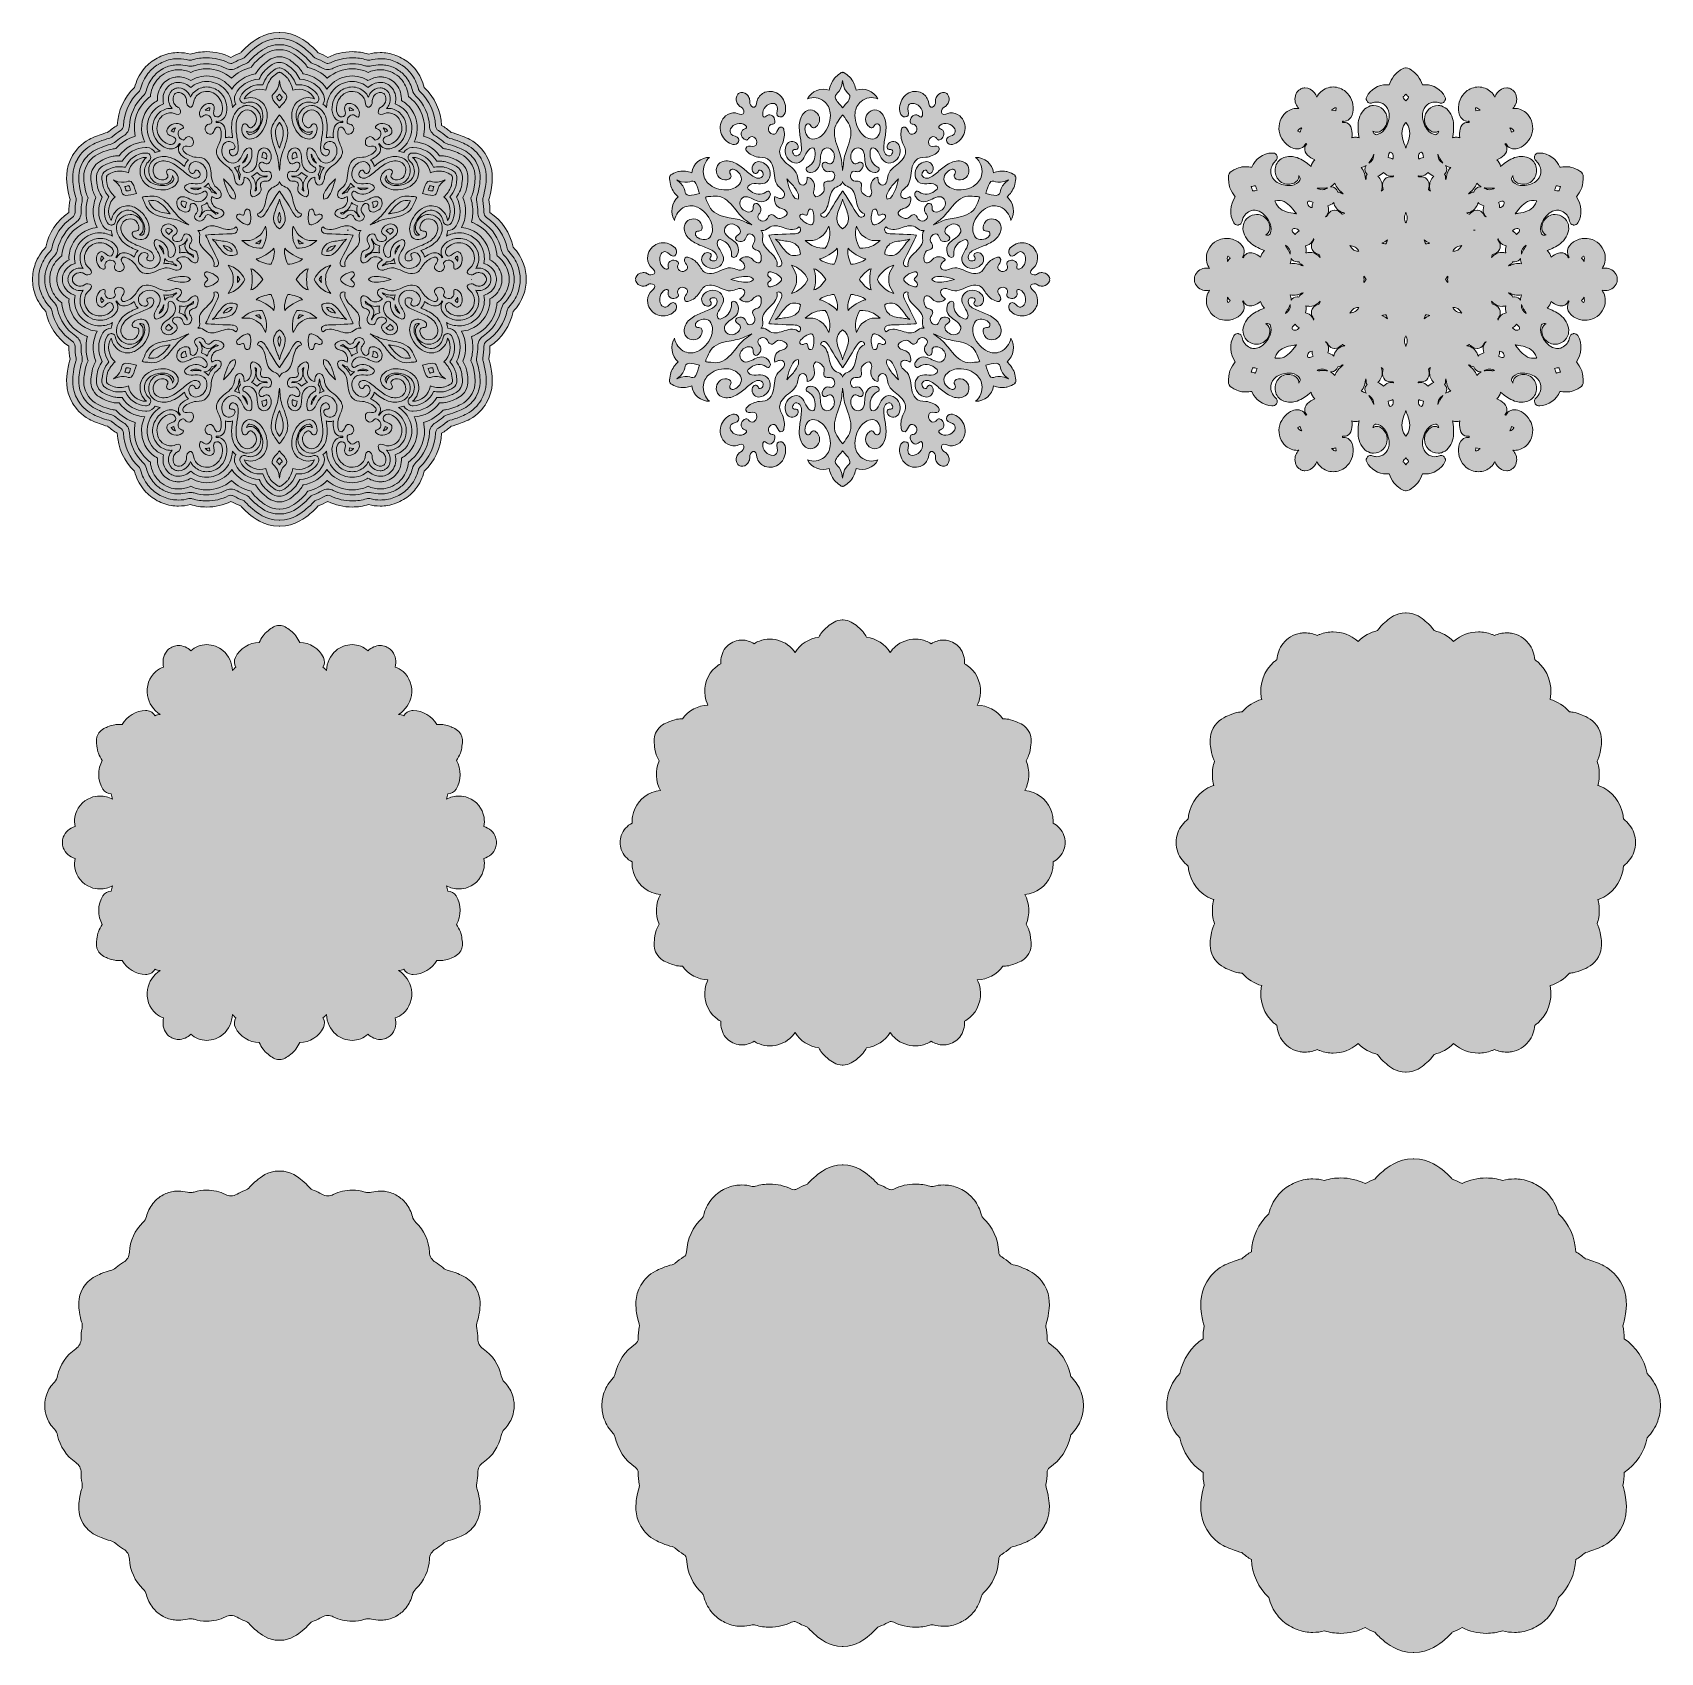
# Model space of a CAD drawing. Header units: inches. Extents: x 53 to 3001, y -2987 to -53.
import ezdxf

# ---------------------------------------------------------------- set-up
doc = ezdxf.new("R2010")
doc.units = ezdxf.units.IN
doc.header["$MEASUREMENT"] = 0
doc.layers.add('_U+0421_U+043B_U+043E_U+0439 1', color=7, linetype='Continuous')

# ---------------------------------------------------------------- blocks, each defined once
blk = doc.blocks.new('block 2')
at = {"layer": '_U+0421_U+043B_U+043E_U+0439 1', "true_color": 0x00243d}
h = blk.add_hatch(color=158, dxfattribs=at)
h.dxf.hatch_style = 2
edge = h.paths.add_edge_path()
edge.add_spline(control_points=[(942.1, -471.8), (937.9, -460.5), (931.5, -450.3), (923.3, -441.9), (918.1, -416), (902.7, -393.4), (881.2, -378.9), (881.4, -370.9), (880.7, -363), (879.1, -355.3), (880.5, -351.3), (882.3, -344.9), (884, -333.7), (885.4, -324.3), (889.2, -299.7), (874.7, -275.8), (868.9, -265.9), (859.6, -255.1), (844.6, -246.8), (840.6, -244.6), (836.2, -242.6), (831.2, -240.5), (821.9, -236.8), (815.5, -235), (811, -234), (810.9, -233.9), (810.7, -233.7), (810.5, -233.6), (805.3, -228.9), (799.6, -224.7), (793.7, -221.2), (792.5, -195.1), (781.3, -170.1), (762.2, -152.3), (759.4, -140.8), (754.2, -129.9), (746.8, -120.5), (740.6, -112.5), (733, -106), (724.6, -101.1), (716.1, -95.8), (706.5, -92.2), (696.3, -90.5), (691.8, -89.7), (687.3, -89.3), (682.7, -89.3), (675.4, -89.3), (668.2, -90.3), (661.2, -92.1), (651.7, -89.1), (641.9, -87.6), (631.8, -87.6), (616.4, -87.6), (601.4, -91.1), (587.8, -97.9), (582.2, -94.6), (576.3, -91.8), (570.2, -89.6), (567.4, -86.3), (563, -81.7), (555.2, -75.2), (548, -69.1), (528.9, -53), (500.7, -53), (500.5, -53), (500.2, -53), (500, -53), (499.8, -53), (499.5, -53), (499.3, -53), (471.1, -53), (452, -69.1), (444.8, -75.2), (437, -81.7), (432.6, -86.3), (429.8, -89.6), (423.7, -91.8), (417.8, -94.6), (412.2, -97.9), (398.6, -91.1), (383.6, -87.6), (368.2, -87.6), (358.1, -87.6), (348.3, -89.1), (338.8, -92.1), (331.8, -90.3), (324.6, -89.3), (317.3, -89.3), (312.8, -89.3), (308.2, -89.7), (303.7, -90.5), (293.5, -92.2), (283.9, -95.8), (275.4, -101.1), (267, -106), (259.5, -112.5), (253.3, -120.4), (245.8, -129.9), (240.6, -140.8), (237.8, -152.3), (218.7, -170.1), (207.5, -195.1), (206.3, -221.3), (200.4, -224.7), (194.7, -228.9), (189.5, -233.6), (189.3, -233.7), (189.1, -233.9), (189, -234), (184.5, -235), (178.1, -236.8), (168.8, -240.5), (163.8, -242.6), (159.4, -244.6), (155.4, -246.8), (140.4, -255.1), (131.1, -265.9), (125.4, -275.8), (110.8, -299.7), (114.6, -324.3), (116, -333.7), (117.7, -344.9), (119.5, -351.3), (120.9, -355.3), (119.3, -363), (118.6, -370.9), (118.8, -378.9), (97.3, -393.4), (81.9, -416), (76.7, -441.9), (68.5, -450.3), (62.1, -460.4), (57.9, -471.8), (54.5, -481), (52.9, -490.5), (53, -500), (52.9, -509.5), (54.5, -519), (57.9, -528.2), (62.1, -539.5), (68.5, -549.7), (76.7, -558.1), (81.9, -584), (97.3, -606.6), (118.8, -621.1), (118.6, -629.1), (119.3, -637), (120.9, -644.7), (119.5, -648.7), (117.7, -655.1), (116, -666.3), (114.6, -675.7), (110.8, -700.3), (125.4, -724.2), (131.1, -734.1), (140.4, -744.9), (155.4, -753.2), (159.4, -755.4), (163.8, -757.4), (168.8, -759.5), (178.1, -763.2), (184.5, -765), (189, -766), (189.1, -766.1), (189.3, -766.3), (189.5, -766.4), (194.7, -771.1), (200.4, -775.3), (206.3, -778.8), (207.5, -804.9), (218.7, -829.9), (237.8, -847.7), (240.6, -859.2), (245.8, -870.1), (253.3, -879.6), (259.5, -887.5), (267, -894.1), (275.4, -899), (283.9, -904.2), (293.5, -907.8), (303.7, -909.5), (308.2, -910.3), (312.8, -910.7), (317.3, -910.7), (324.6, -910.7), (331.8, -909.7), (338.8, -907.9), (348.3, -910.9), (358.1, -912.4), (368.2, -912.4), (383.6, -912.4), (398.6, -908.9), (412.2, -902.1), (417.8, -905.4), (423.7, -908.2), (429.8, -910.4), (432.6, -913.7), (437.1, -918.3), (444.8, -924.8), (452, -930.9), (471.1, -947), (499.3, -947), (499.5, -947), (499.8, -947), (500, -947), (500.2, -947), (500.5, -947), (500.7, -947), (528.9, -947), (548, -930.9), (555.2, -924.8), (563, -918.3), (567.4, -913.7), (570.2, -910.4), (576.3, -908.2), (582.2, -905.4), (587.8, -902.1), (601.4, -908.9), (616.4, -912.4), (631.8, -912.4), (641.9, -912.4), (651.7, -910.9), (661.2, -907.9), (668.2, -909.7), (675.4, -910.7), (682.7, -910.7), (687.3, -910.7), (691.9, -910.3), (696.3, -909.5), (706.5, -907.8), (716.1, -904.2), (724.6, -898.9), (733, -894), (740.5, -887.5), (746.7, -879.6), (754.2, -870.1), (759.4, -859.2), (762.2, -847.7), (781.3, -829.9), (792.5, -804.9), (793.7, -778.7), (799.6, -775.2), (805.3, -771.1), (810.5, -766.4), (810.7, -766.3), (810.9, -766.1), (811, -766), (815.5, -765), (821.9, -763.2), (831.2, -759.5), (836.2, -757.4), (840.6, -755.4), (844.6, -753.2), (859.6, -744.9), (868.9, -734.1), (874.7, -724.2), (889.2, -700.3), (885.4, -675.7), (884, -666.3), (882.3, -655.1), (880.5, -648.7), (879.1, -644.7), (880.7, -637), (881.4, -629.1), (881.2, -621.1), (902.8, -606.6), (918.1, -584), (923.3, -558.1), (931.5, -549.7), (937.9, -539.5), (942.1, -528.2), (945.5, -519), (947.1, -509.5), (947, -500), (947.1, -490.5), (945.5, -481), (942.1, -471.8)], knot_values=[0, 0, 0, 0, 1, 1, 1, 2, 2, 2, 3, 3, 3, 4, 4, 4, 5, 5, 5, 6, 6, 6, 7, 7, 7, 8, 8, 8, 9, 9, 9, 10, 10, 10, 11, 11, 11, 12, 12, 12, 13, 13, 13, 14, 14, 14, 15, 15, 15, 16, 16, 16, 17, 17, 17, 18, 18, 18, 19, 19, 19, 20, 20, 20, 21, 21, 21, 22, 22, 22, 23, 23, 23, 24, 24, 24, 25, 25, 25, 26, 26, 26, 27, 27, 27, 28, 28, 28, 29, 29, 29, 30, 30, 30, 31, 31, 31, 32, 32, 32, 33, 33, 33, 34, 34, 34, 35, 35, 35, 36, 36, 36, 37, 37, 37, 38, 38, 38, 39, 39, 39, 40, 40, 40, 41, 41, 41, 42, 42, 42, 43, 43, 43, 44, 44, 44, 45, 45, 45, 46, 46, 46, 47, 47, 47, 48, 48, 48, 49, 49, 49, 50, 50, 50, 51, 51, 51, 52, 52, 52, 53, 53, 53, 54, 54, 54, 55, 55, 55, 56, 56, 56, 57, 57, 57, 58, 58, 58, 59, 59, 59, 60, 60, 60, 61, 61, 61, 62, 62, 62, 63, 63, 63, 64, 64, 64, 65, 65, 65, 66, 66, 66, 67, 67, 67, 68, 68, 68, 69, 69, 69, 70, 70, 70, 71, 71, 71, 72, 72, 72, 73, 73, 73, 74, 74, 74, 75, 75, 75, 76, 76, 76, 77, 77, 77, 78, 78, 78, 79, 79, 79, 80, 80, 80, 81, 81, 81, 82, 82, 82, 83, 83, 83, 84, 84, 84, 85, 85, 85, 86, 86, 86, 87, 87, 87, 88, 88, 88, 89, 89, 89, 90, 90, 90, 91, 91, 91, 92, 92, 92, 92], degree=3, periodic=1)
at = {"layer": '_U+0421_U+043B_U+043E_U+0439 1', "true_color": 0x00365c}
h = blk.add_hatch(color=148, dxfattribs=at)
h.dxf.hatch_style = 2
edge = h.paths.add_edge_path()
edge.add_spline(control_points=[(499.3, -936), (475.1, -936), (458.2, -921.8), (451.9, -916.4), (446, -911.4), (441.4, -907), (438.2, -903.3), (437, -901.8), (435.4, -900.7), (433.5, -900), (428.1, -898.1), (422.8, -895.6), (417.8, -892.6), (416.1, -891.7), (414.1, -891.1), (412.2, -891.1), (410.5, -891.1), (408.8, -891.5), (407.3, -892.3), (395.2, -898.3), (381.7, -901.4), (368.2, -901.4), (359.3, -901.4), (350.5, -900.1), (342.1, -897.4), (341, -897), (339.9, -896.9), (338.8, -896.9), (337.8, -896.9), (336.9, -897), (336, -897.2), (329.8, -898.8), (323.6, -899.7), (317.3, -899.7), (313.4, -899.7), (309.4, -899.3), (305.5, -898.7), (296.8, -897.2), (288.6, -894.2), (281.2, -889.6), (281.2, -889.6), (281, -889.5), (281, -889.5), (273.6, -885.2), (267.2, -879.6), (261.9, -872.8), (255.5, -864.6), (251, -855.3), (248.4, -845.1), (247.9, -843), (246.8, -841.2), (245.3, -839.7), (228.6, -824), (218.4, -801.6), (217.3, -778.3), (217.2, -774.5), (215.1, -771.2), (211.9, -769.3), (206.6, -766.1), (201.5, -762.4), (196.8, -758.2), (196.8, -758.2), (196.4, -757.9), (196.4, -757.9), (194.9, -756.5), (193.2, -755.6), (191.3, -755.2), (186.3, -754.2), (180.1, -752.2), (172.9, -749.3), (168.3, -747.4), (164.3, -745.5), (160.8, -743.6), (149.6, -737.4), (140.9, -729), (134.9, -718.7), (134.9, -718.7), (134.8, -718.5), (134.8, -718.5), (122.3, -698), (125.6, -676.1), (126.9, -667.9), (128.2, -659.5), (129.6, -653.1), (131.3, -648.4), (131.9, -646.5), (132.1, -644.5), (131.7, -642.6), (130.3, -635.6), (129.6, -628.5), (129.8, -621.4), (129.8, -617.6), (128, -614.1), (124.9, -612), (105.7, -599), (92.1, -578.6), (87.5, -556), (87.1, -553.9), (86.1, -552), (84.6, -550.5), (77.3, -543), (71.8, -534.2), (68.2, -524.4), (65.3, -516.5), (63.9, -508.4), (64, -500.1), (64, -500.1), (64, -499.8), (64, -499.8), (63.9, -491.6), (65.3, -483.5), (68.2, -475.6), (71.8, -465.8), (77.3, -457), (84.6, -449.5), (86.1, -448), (87.1, -446.1), (87.5, -444), (92.1, -421.4), (105.7, -401), (124.9, -388), (128, -385.9), (129.8, -382.4), (129.8, -378.6), (129.6, -371.6), (130.3, -364.4), (131.7, -357.4), (132.1, -355.5), (131.9, -353.5), (131.3, -351.6), (129.6, -346.9), (128.2, -340.5), (126.9, -332.1), (125.6, -323.9), (122.3, -302), (134.8, -281.5), (134.8, -281.5), (134.9, -281.3), (134.9, -281.3), (140.9, -271), (149.6, -262.6), (160.8, -256.4), (164.3, -254.5), (168.3, -252.6), (172.9, -250.7), (180.1, -247.9), (186.3, -245.8), (191.3, -244.8), (193.2, -244.4), (194.9, -243.5), (196.3, -242.2), (196.3, -242.2), (196.8, -241.8), (196.8, -241.8), (201.5, -237.6), (206.6, -233.9), (211.9, -230.7), (215.1, -228.8), (217.2, -225.5), (217.3, -221.7), (218.4, -198.4), (228.6, -176), (245.3, -160.3), (246.8, -158.9), (247.9, -157), (248.4, -154.9), (251, -144.7), (255.5, -135.4), (261.9, -127.2), (267.2, -120.4), (273.6, -114.8), (280.9, -110.6), (280.9, -110.6), (281.2, -110.4), (281.2, -110.4), (288.6, -105.8), (296.8, -102.8), (305.5, -101.3), (309.4, -100.7), (313.4, -100.3), (317.3, -100.3), (323.6, -100.3), (329.8, -101.2), (336, -102.8), (336.9, -103), (337.8, -103.1), (338.8, -103.1), (339.9, -103.1), (341, -103), (342.1, -102.6), (350.5, -99.9), (359.3, -98.6), (368.2, -98.6), (381.7, -98.6), (395.2, -101.7), (407.3, -107.7), (408.8, -108.5), (410.5, -108.9), (412.2, -108.9), (414.1, -108.9), (416.1, -108.3), (417.7, -107.4), (422.8, -104.4), (428.1, -101.9), (433.5, -100), (435.4, -99.3), (437, -98.2), (438.2, -96.7), (441.4, -93), (446, -88.6), (451.9, -83.6), (458.2, -78.2), (475.1, -64), (499.3, -64), (499.3, -64), (500.7, -64), (500.7, -64), (524.9, -64), (541.8, -78.2), (548.1, -83.6), (554, -88.6), (558.6, -93), (561.8, -96.7), (563, -98.2), (564.6, -99.3), (566.5, -100), (571.9, -101.9), (577.2, -104.4), (582.3, -107.4), (583.9, -108.3), (585.9, -108.9), (587.8, -108.9), (589.5, -108.9), (591.2, -108.5), (592.7, -107.7), (604.8, -101.7), (618.3, -98.6), (631.8, -98.6), (640.7, -98.6), (649.5, -99.9), (657.9, -102.6), (659, -103), (660.1, -103.1), (661.2, -103.1), (662.2, -103.1), (663.1, -103), (664, -102.8), (670.2, -101.2), (676.4, -100.3), (682.7, -100.3), (686.7, -100.3), (690.6, -100.7), (694.5, -101.3), (703.3, -102.8), (711.4, -105.8), (718.8, -110.4), (718.8, -110.4), (719.1, -110.6), (719.1, -110.6), (726.4, -114.8), (732.8, -120.4), (738.1, -127.2), (744.5, -135.4), (749, -144.7), (751.6, -154.9), (752.1, -157), (753.2, -158.9), (754.7, -160.3), (771.4, -176), (781.6, -198.4), (782.7, -221.7), (782.8, -225.5), (784.9, -228.8), (788.1, -230.7), (793.4, -233.9), (798.5, -237.6), (803.2, -241.8), (803.2, -241.8), (803.6, -242.1), (803.6, -242.1), (805.1, -243.5), (806.8, -244.4), (808.7, -244.8), (813.7, -245.8), (819.9, -247.8), (827.1, -250.7), (831.7, -252.6), (835.7, -254.5), (839.2, -256.4), (850.4, -262.6), (859.2, -271), (865.1, -281.3), (865.1, -281.3), (865.3, -281.5), (865.3, -281.5), (877.7, -302), (874.4, -323.9), (873.1, -332.1), (871.8, -340.5), (870.4, -346.9), (868.7, -351.6), (868.1, -353.5), (867.9, -355.5), (868.3, -357.4), (869.7, -364.4), (870.4, -371.5), (870.2, -378.6), (870.2, -382.4), (872, -385.9), (875.1, -388), (894.3, -401), (907.9, -421.4), (912.5, -444), (912.9, -446.1), (913.9, -448), (915.4, -449.5), (922.7, -457), (928.2, -465.8), (931.8, -475.6), (934.7, -483.5), (936.1, -491.6), (936, -499.9), (936, -499.9), (936, -500.2), (936, -500.2), (936.1, -508.4), (934.7, -516.5), (931.8, -524.4), (928.2, -534.2), (922.7, -543), (915.4, -550.5), (913.9, -552), (912.9, -553.9), (912.5, -555.9), (907.9, -578.6), (894.3, -599), (875.1, -612), (872, -614.1), (870.2, -617.6), (870.2, -621.4), (870.4, -628.5), (869.7, -635.6), (868.3, -642.6), (867.9, -644.5), (868.1, -646.5), (868.7, -648.4), (870.4, -653.1), (871.8, -659.5), (873.1, -667.9), (874.4, -676.1), (877.7, -698), (865.2, -718.5), (865.2, -718.5), (865.1, -718.7), (865.1, -718.7), (859.2, -729), (850.4, -737.4), (839.3, -743.6), (835.7, -745.5), (831.7, -747.4), (827.1, -749.3), (819.9, -752.1), (813.7, -754.2), (808.7, -755.2), (806.8, -755.6), (805.1, -756.5), (803.7, -757.8), (803.7, -757.8), (803.3, -758.2), (803.3, -758.2), (798.5, -762.4), (793.5, -766.1), (788.1, -769.3), (784.9, -771.2), (782.8, -774.5), (782.7, -778.3), (781.6, -801.6), (771.4, -824), (754.7, -839.7), (753.2, -841.1), (752.1, -843), (751.6, -845.1), (749, -855.3), (744.5, -864.6), (738.1, -872.8), (732.8, -879.6), (726.4, -885.2), (719.1, -889.4), (719.1, -889.4), (718.8, -889.6), (718.8, -889.6), (711.4, -894.2), (703.3, -897.2), (694.5, -898.7), (690.6, -899.3), (686.7, -899.7), (682.7, -899.7), (676.4, -899.7), (670.2, -898.8), (664, -897.2), (663.1, -897), (662.2, -896.9), (661.2, -896.9), (660.1, -896.9), (659, -897), (657.9, -897.4), (649.5, -900.1), (640.7, -901.4), (631.8, -901.4), (618.3, -901.4), (604.8, -898.3), (592.7, -892.3), (591.2, -891.5), (589.5, -891.1), (587.8, -891.1), (585.9, -891.1), (583.9, -891.7), (582.3, -892.6), (577.2, -895.6), (571.9, -898.1), (566.5, -900), (564.6, -900.7), (563, -901.8), (561.8, -903.3), (558.6, -907), (554, -911.4), (548.1, -916.4), (541.8, -921.8), (524.9, -936), (500.7, -936), (500.7, -936), (499.3, -936), (499.3, -936)], knot_values=[0, 0, 0, 0, 1, 1, 1, 2, 2, 2, 3, 3, 3, 4, 4, 4, 5, 5, 5, 6, 6, 6, 7, 7, 7, 8, 8, 8, 9, 9, 9, 10, 10, 10, 11, 11, 11, 12, 12, 12, 13, 13, 13, 14, 14, 14, 15, 15, 15, 16, 16, 16, 17, 17, 17, 18, 18, 18, 19, 19, 19, 20, 20, 20, 21, 21, 21, 22, 22, 22, 23, 23, 23, 24, 24, 24, 25, 25, 25, 26, 26, 26, 27, 27, 27, 28, 28, 28, 29, 29, 29, 30, 30, 30, 31, 31, 31, 32, 32, 32, 33, 33, 33, 34, 34, 34, 35, 35, 35, 36, 36, 36, 37, 37, 37, 38, 38, 38, 39, 39, 39, 40, 40, 40, 41, 41, 41, 42, 42, 42, 43, 43, 43, 44, 44, 44, 45, 45, 45, 46, 46, 46, 47, 47, 47, 48, 48, 48, 49, 49, 49, 50, 50, 50, 51, 51, 51, 52, 52, 52, 53, 53, 53, 54, 54, 54, 55, 55, 55, 56, 56, 56, 57, 57, 57, 58, 58, 58, 59, 59, 59, 60, 60, 60, 61, 61, 61, 62, 62, 62, 63, 63, 63, 64, 64, 64, 65, 65, 65, 66, 66, 66, 67, 67, 67, 68, 68, 68, 69, 69, 69, 70, 70, 70, 71, 71, 71, 72, 72, 72, 73, 73, 73, 74, 74, 74, 75, 75, 75, 76, 76, 76, 77, 77, 77, 78, 78, 78, 79, 79, 79, 80, 80, 80, 81, 81, 81, 82, 82, 82, 83, 83, 83, 84, 84, 84, 85, 85, 85, 86, 86, 86, 87, 87, 87, 88, 88, 88, 89, 89, 89, 90, 90, 90, 91, 91, 91, 92, 92, 92, 93, 93, 93, 94, 94, 94, 95, 95, 95, 96, 96, 96, 97, 97, 97, 98, 98, 98, 99, 99, 99, 100, 100, 100, 101, 101, 101, 102, 102, 102, 103, 103, 103, 104, 104, 104, 105, 105, 105, 106, 106, 106, 107, 107, 107, 108, 108, 108, 109, 109, 109, 110, 110, 110, 111, 111, 111, 112, 112, 112, 113, 113, 113, 114, 114, 114, 115, 115, 115, 116, 116, 116, 117, 117, 117, 118, 118, 118, 119, 119, 119, 120, 120, 120, 121, 121, 121, 122, 122, 122, 123, 123, 123, 124, 124, 124, 125, 125, 125, 126, 126, 126, 127, 127, 127, 128, 128, 128, 129, 129, 129, 130, 130, 130, 131, 131, 131, 132, 132, 132, 133, 133, 133, 134, 134, 134, 135, 135, 135, 136, 136, 136, 137, 137, 137, 138, 138, 138, 139, 139, 139, 140, 140, 140, 141, 141, 141, 142, 142, 142, 143, 143, 143, 144, 144, 144, 144], degree=3, periodic=1)
at = {"layer": '_U+0421_U+043B_U+043E_U+0439 1', "true_color": 0x005e9e}
h = blk.add_hatch(color=154, dxfattribs=at)
h.dxf.hatch_style = 2
edge = h.paths.add_edge_path()
edge.add_spline(control_points=[(499.3, -925), (479.1, -925), (465, -913.1), (459, -908), (453.5, -903.4), (449.4, -899.5), (446.6, -896.2), (444.1, -893.2), (440.9, -891), (437.3, -889.7), (432.4, -887.9), (427.7, -885.7), (423.3, -883.2), (419.9, -881.2), (416, -880.1), (412.2, -880.1), (408.9, -880.1), (405.5, -880.9), (402.4, -882.4), (391.8, -887.7), (380, -890.4), (368.2, -890.4), (360.4, -890.4), (352.8, -889.2), (345.5, -886.9), (343.3, -886.2), (341, -885.9), (338.8, -885.9), (336.9, -885.9), (335, -886.1), (333.2, -886.6), (328, -888), (322.6, -888.7), (317.3, -888.7), (314, -888.7), (310.6, -888.4), (307.3, -887.8), (300, -886.6), (293.2, -884.1), (287, -880.3), (286.8, -880.2), (286.7, -880), (286.5, -879.9), (280.4, -876.4), (275, -871.7), (270.6, -866), (265.2, -859.1), (261.3, -851.1), (259.1, -842.4), (258.1, -838.3), (255.9, -834.6), (252.8, -831.7), (238.2, -818), (229.2, -798.3), (228.3, -777.8), (228, -770.3), (223.9, -763.6), (217.5, -759.8), (212.7, -757), (208.2, -753.7), (204.1, -750), (204.1, -750), (203.7, -749.7), (203.7, -749.7), (200.9, -747.1), (197.4, -745.3), (193.6, -744.5), (189.2, -743.5), (183.6, -741.7), (177, -739.1), (172.8, -737.4), (169.2, -735.7), (166.1, -733.9), (156.7, -728.7), (149.4, -721.8), (144.4, -713.2), (144.3, -713.1), (144.2, -712.9), (144.2, -712.8), (133.8, -695.7), (136.6, -677.4), (137.8, -669.6), (138.9, -662), (140.2, -656.1), (141.7, -652), (143, -648.3), (143.2, -644.3), (142.5, -640.4), (141.2, -634.2), (140.6, -627.9), (140.8, -621.6), (140.9, -614.1), (137.3, -607.1), (131.1, -602.9), (114.2, -591.5), (102.3, -573.6), (98.3, -553.8), (97.5, -549.6), (95.5, -545.8), (92.5, -542.8), (86.3, -536.4), (81.6, -528.9), (78.5, -520.6), (76.1, -514), (74.9, -507.2), (75, -500.3), (75, -500.1), (75, -499.9), (75, -499.7), (74.9, -492.8), (76.1, -486), (78.5, -479.4), (81.6, -471.1), (86.3, -463.6), (92.5, -457.2), (95.5, -454.2), (97.5, -450.4), (98.3, -446.2), (102.3, -426.4), (114.2, -408.5), (131.1, -397.1), (137.3, -392.9), (140.9, -385.9), (140.8, -378.4), (140.6, -372.1), (141.2, -365.8), (142.5, -359.6), (143.2, -355.7), (143, -351.7), (141.7, -348), (140.2, -343.9), (138.9, -338), (137.8, -330.4), (136.6, -322.6), (133.8, -304.3), (144.2, -287.2), (144.2, -287.1), (144.3, -286.9), (144.4, -286.8), (149.4, -278.2), (156.7, -271.3), (166.1, -266.1), (169.2, -264.3), (172.8, -262.6), (177, -260.9), (183.6, -258.3), (189.2, -256.5), (193.6, -255.5), (197.4, -254.7), (200.8, -252.9), (203.7, -250.3), (203.7, -250.3), (204.1, -250), (204.1, -250), (208.2, -246.3), (212.7, -243), (217.5, -240.2), (223.9, -236.5), (228, -229.7), (228.3, -222.2), (229.2, -201.7), (238.2, -182), (252.8, -168.3), (255.9, -165.4), (258.1, -161.7), (259.1, -157.6), (261.3, -148.9), (265.2, -140.9), (270.6, -134), (275, -128.3), (280.4, -123.6), (286.5, -120.1), (286.6, -120), (286.8, -119.9), (287, -119.7), (293.2, -115.9), (300, -113.4), (307.3, -112.2), (310.6, -111.6), (314, -111.3), (317.3, -111.3), (322.6, -111.3), (328, -112), (333.2, -113.4), (335, -113.9), (336.9, -114.1), (338.8, -114.1), (341, -114.1), (343.3, -113.8), (345.5, -113.1), (352.8, -110.8), (360.4, -109.6), (368.2, -109.6), (380, -109.6), (391.8, -112.3), (402.4, -117.6), (405.5, -119.1), (408.9, -119.9), (412.2, -119.9), (416, -119.9), (419.9, -118.9), (423.3, -116.8), (427.7, -114.3), (432.4, -112.1), (437.2, -110.3), (440.9, -109), (444.1, -106.8), (446.6, -103.8), (449.4, -100.6), (453.5, -96.6), (459, -92), (465, -86.9), (479.1, -75), (499.3, -75), (499.3, -75), (500.7, -75), (500.7, -75), (520.9, -75), (535, -86.9), (541, -92), (546.5, -96.6), (550.6, -100.6), (553.4, -103.8), (555.9, -106.8), (559.1, -109), (562.8, -110.3), (567.6, -112.1), (572.3, -114.3), (576.7, -116.8), (580.1, -118.9), (584, -119.9), (587.8, -119.9), (591.1, -119.9), (594.5, -119.1), (597.6, -117.6), (608.2, -112.3), (620, -109.6), (631.8, -109.6), (639.6, -109.6), (647.2, -110.8), (654.5, -113.1), (656.7, -113.8), (659, -114.1), (661.2, -114.1), (663.1, -114.1), (665, -113.9), (666.8, -113.4), (672, -112), (677.4, -111.3), (682.7, -111.3), (686, -111.3), (689.4, -111.6), (692.7, -112.2), (700, -113.4), (706.8, -115.9), (713, -119.7), (713.2, -119.9), (713.3, -120), (713.5, -120.1), (719.6, -123.6), (725, -128.3), (729.4, -134), (734.9, -140.9), (738.7, -148.9), (740.9, -157.6), (741.9, -161.7), (744.1, -165.4), (747.2, -168.3), (761.8, -182), (770.8, -201.7), (771.7, -222.2), (772, -229.7), (776.1, -236.4), (782.5, -240.2), (787.3, -243), (791.8, -246.3), (795.9, -250), (795.9, -250), (796.3, -250.3), (796.3, -250.3), (799.1, -252.9), (802.6, -254.7), (806.4, -255.5), (810.8, -256.5), (816.4, -258.3), (823, -260.9), (827.2, -262.6), (830.8, -264.3), (833.9, -266.1), (843.4, -271.3), (850.6, -278.2), (855.6, -286.8), (855.7, -287), (855.8, -287.1), (855.8, -287.2), (866.2, -304.3), (863.4, -322.6), (862.2, -330.4), (861.1, -338), (859.8, -343.9), (858.3, -348), (857, -351.7), (856.8, -355.7), (857.5, -359.6), (858.8, -365.8), (859.4, -372.1), (859.2, -378.4), (859.1, -385.9), (862.7, -392.9), (868.9, -397.1), (885.8, -408.5), (897.7, -426.4), (901.7, -446.2), (902.5, -450.4), (904.5, -454.2), (907.5, -457.2), (913.7, -463.6), (918.4, -471.1), (921.5, -479.4), (923.9, -486), (925.1, -492.8), (925, -499.7), (925, -499.9), (925, -500.1), (925, -500.3), (925.1, -507.2), (923.9, -514), (921.5, -520.6), (918.4, -528.9), (913.7, -536.4), (907.5, -542.8), (904.5, -545.8), (902.5, -549.6), (901.7, -553.8), (897.7, -573.6), (885.8, -591.5), (868.9, -602.9), (862.7, -607.1), (859.1, -614.1), (859.2, -621.6), (859.4, -627.9), (858.8, -634.2), (857.5, -640.4), (856.8, -644.3), (857, -648.3), (858.3, -652), (859.8, -656.1), (861.1, -662), (862.2, -669.6), (863.4, -677.4), (866.2, -695.7), (855.8, -712.8), (855.8, -712.9), (855.7, -713), (855.6, -713.2), (850.6, -721.7), (843.4, -728.7), (833.9, -733.9), (830.8, -735.7), (827.2, -737.4), (823, -739), (816.4, -741.7), (810.8, -743.5), (806.4, -744.5), (802.6, -745.3), (799.1, -747.1), (796.3, -749.7), (796.3, -749.7), (795.9, -750), (795.9, -750), (791.8, -753.7), (787.3, -757), (782.5, -759.8), (776.1, -763.5), (772, -770.3), (771.7, -777.8), (770.8, -798.3), (761.8, -818), (747.2, -831.7), (744.1, -834.6), (741.9, -838.3), (740.9, -842.4), (738.7, -851.1), (734.8, -859.1), (729.4, -866), (725, -871.7), (719.6, -876.4), (713.6, -879.9), (713.4, -880), (713.2, -880.1), (713, -880.2), (706.9, -884.1), (700, -886.6), (692.7, -887.8), (689.4, -888.4), (686.1, -888.7), (682.7, -888.7), (677.4, -888.7), (672, -888), (666.8, -886.6), (665, -886.1), (663.1, -885.9), (661.2, -885.9), (659, -885.9), (656.7, -886.2), (654.5, -886.9), (647.2, -889.2), (639.6, -890.4), (631.8, -890.4), (620, -890.4), (608.2, -887.7), (597.6, -882.4), (594.5, -880.9), (591.1, -880.1), (587.8, -880.1), (584, -880.1), (580.1, -881.2), (576.7, -883.2), (572.3, -885.7), (567.6, -887.9), (562.8, -889.7), (559.1, -891), (555.9, -893.2), (553.4, -896.2), (550.6, -899.5), (546.5, -903.4), (541, -908), (535, -913.1), (520.9, -925), (500.7, -925), (500.7, -925), (499.3, -925), (499.3, -925)], knot_values=[0, 0, 0, 0, 1, 1, 1, 2, 2, 2, 3, 3, 3, 4, 4, 4, 5, 5, 5, 6, 6, 6, 7, 7, 7, 8, 8, 8, 9, 9, 9, 10, 10, 10, 11, 11, 11, 12, 12, 12, 13, 13, 13, 14, 14, 14, 15, 15, 15, 16, 16, 16, 17, 17, 17, 18, 18, 18, 19, 19, 19, 20, 20, 20, 21, 21, 21, 22, 22, 22, 23, 23, 23, 24, 24, 24, 25, 25, 25, 26, 26, 26, 27, 27, 27, 28, 28, 28, 29, 29, 29, 30, 30, 30, 31, 31, 31, 32, 32, 32, 33, 33, 33, 34, 34, 34, 35, 35, 35, 36, 36, 36, 37, 37, 37, 38, 38, 38, 39, 39, 39, 40, 40, 40, 41, 41, 41, 42, 42, 42, 43, 43, 43, 44, 44, 44, 45, 45, 45, 46, 46, 46, 47, 47, 47, 48, 48, 48, 49, 49, 49, 50, 50, 50, 51, 51, 51, 52, 52, 52, 53, 53, 53, 54, 54, 54, 55, 55, 55, 56, 56, 56, 57, 57, 57, 58, 58, 58, 59, 59, 59, 60, 60, 60, 61, 61, 61, 62, 62, 62, 63, 63, 63, 64, 64, 64, 65, 65, 65, 66, 66, 66, 67, 67, 67, 68, 68, 68, 69, 69, 69, 70, 70, 70, 71, 71, 71, 72, 72, 72, 73, 73, 73, 74, 74, 74, 75, 75, 75, 76, 76, 76, 77, 77, 77, 78, 78, 78, 79, 79, 79, 80, 80, 80, 81, 81, 81, 82, 82, 82, 83, 83, 83, 84, 84, 84, 85, 85, 85, 86, 86, 86, 87, 87, 87, 88, 88, 88, 89, 89, 89, 90, 90, 90, 91, 91, 91, 92, 92, 92, 93, 93, 93, 94, 94, 94, 95, 95, 95, 96, 96, 96, 97, 97, 97, 98, 98, 98, 99, 99, 99, 100, 100, 100, 101, 101, 101, 102, 102, 102, 103, 103, 103, 104, 104, 104, 105, 105, 105, 106, 106, 106, 107, 107, 107, 108, 108, 108, 109, 109, 109, 110, 110, 110, 111, 111, 111, 112, 112, 112, 113, 113, 113, 114, 114, 114, 115, 115, 115, 116, 116, 116, 117, 117, 117, 118, 118, 118, 119, 119, 119, 120, 120, 120, 121, 121, 121, 122, 122, 122, 123, 123, 123, 124, 124, 124, 125, 125, 125, 126, 126, 126, 127, 127, 127, 128, 128, 128, 129, 129, 129, 130, 130, 130, 131, 131, 131, 132, 132, 132, 133, 133, 133, 134, 134, 134, 135, 135, 135, 136, 136, 136, 137, 137, 137, 138, 138, 138, 139, 139, 139, 140, 140, 140, 141, 141, 141, 142, 142, 142, 143, 143, 143, 144, 144, 144, 144], degree=3, periodic=1)
at = {"layer": '_U+0421_U+043B_U+043E_U+0439 1', "true_color": 0x0086e0}
h = blk.add_hatch(color=142, dxfattribs=at)
h.dxf.hatch_style = 2
edge = h.paths.add_edge_path()
edge.add_spline(control_points=[(499.3, -916), (482.4, -916), (470.5, -906), (464.8, -901.1), (455.4, -893.2), (452.8, -889.6), (451.6, -887.8), (450.6, -886.5), (449.7, -885.1), (448.8, -883.7), (435.4, -880.7), (423, -873.9), (413.4, -864.3), (413.2, -864.5), (413, -864.7), (412.8, -864.8), (400.4, -875.5), (384.6, -881.4), (368.2, -881.4), (360, -881.4), (352, -879.9), (344.4, -877), (342.8, -876.3), (341.1, -875.6), (339.5, -874.8), (332.6, -878), (325, -879.7), (317.3, -879.7), (314.4, -879.7), (311.6, -879.4), (308.7, -879), (302.5, -877.9), (296.6, -875.7), (291.4, -872.4), (286.2, -869.4), (281.5, -865.4), (277.7, -860.5), (271, -852), (267.2, -841.7), (266.3, -831.1), (264.5, -829.8), (262.8, -828.5), (261.2, -827.1), (243, -811.6), (234.2, -786.9), (238.2, -762.7), (238.4, -761.6), (238.6, -760.4), (238.9, -759.2), (225.2, -755.3), (212.9, -747.3), (203.6, -736.7), (202.1, -736.6), (200.6, -736.4), (199.1, -736.3), (197, -736), (192.2, -735.5), (180.4, -730.7), (174.1, -728.2), (158.9, -722.1), (151.1, -706.9), (143.3, -692.9), (145.6, -678.2), (146.7, -670.9), (148.5, -658.7), (150.2, -654.6), (151.1, -652.7), (151.8, -650.8), (152.7, -649), (153.5, -647.3), (152.3, -643.5), (151.3, -639.6), (150.7, -635.6), (148.9, -624.7), (149.5, -613.8), (152.3, -603.5), (151.5, -603.3), (150.7, -603), (149.9, -602.7), (127.1, -593.9), (110.5, -573.5), (106.6, -549.4), (106.3, -547.1), (106, -544.8), (105.9, -542.6), (97.4, -536.3), (90.7, -527.7), (87, -517.4), (84.9, -511.8), (83.9, -505.8), (84, -500), (83.9, -494.2), (84.9, -488.2), (87, -482.6), (90.7, -472.3), (97.4, -463.7), (105.9, -457.4), (106, -455.2), (106.3, -452.9), (106.6, -450.6), (110.5, -426.5), (127.1, -406.1), (149.9, -397.3), (150.7, -397), (151.5, -396.7), (152.3, -396.5), (149.5, -386.2), (148.9, -375.3), (150.7, -364.4), (151.3, -360.4), (152.3, -356.5), (153.5, -352.7), (152.7, -351), (151.8, -349.2), (151.1, -347.3), (150.2, -345.4), (148.5, -341.3), (146.7, -329.1), (145.6, -321.8), (143.3, -307.1), (151.1, -293.1), (158.9, -277.9), (174.1, -271.8), (180.4, -269.3), (192.2, -264.5), (197.1, -264), (199.1, -263.7), (200.6, -263.6), (202.1, -263.4), (203.6, -263.3), (212.9, -252.7), (225.2, -244.7), (238.9, -240.8), (238.6, -239.6), (238.4, -238.5), (238.2, -237.3), (234.2, -213.1), (243, -188.4), (261.2, -172.9), (262.8, -171.5), (264.5, -170.2), (266.3, -168.9), (267.2, -158.3), (271, -148), (277.7, -139.5), (281.5, -134.6), (286.2, -130.6), (291.4, -127.6), (296.6, -124.3), (302.5, -122.1), (308.8, -121), (311.6, -120.6), (314.4, -120.3), (317.3, -120.3), (325, -120.3), (332.6, -122), (339.5, -125.2), (341.1, -124.4), (342.8, -123.7), (344.4, -123), (352, -120.1), (360, -118.6), (368.2, -118.6), (384.6, -118.6), (400.4, -124.5), (412.8, -135.2), (413, -135.3), (413.2, -135.5), (413.4, -135.7), (423, -126.1), (435.4, -119.3), (448.8, -116.3), (449.7, -114.9), (450.6, -113.5), (451.6, -112.2), (452.8, -110.4), (455.4, -106.8), (464.8, -98.9), (470.5, -94), (482.4, -84), (499.3, -84), (499.5, -84), (499.8, -84), (500, -84), (500.2, -84), (500.5, -84), (500.7, -84), (517.6, -84), (529.5, -94), (535.2, -98.9), (544.6, -106.8), (547.2, -110.4), (548.4, -112.2), (549.4, -113.5), (550.3, -114.9), (551.2, -116.3), (564.6, -119.3), (577, -126.1), (586.6, -135.7), (586.8, -135.5), (587, -135.3), (587.2, -135.2), (599.6, -124.5), (615.4, -118.6), (631.8, -118.6), (640, -118.6), (648, -120.1), (655.6, -123), (657.2, -123.7), (658.9, -124.4), (660.5, -125.2), (667.4, -122), (675, -120.3), (682.7, -120.3), (685.6, -120.3), (688.4, -120.6), (691.3, -121.1), (697.6, -122.1), (703.4, -124.3), (708.6, -127.6), (713.8, -130.6), (718.5, -134.6), (722.3, -139.5), (729, -148), (732.8, -158.3), (733.7, -168.9), (735.4, -170.2), (737.2, -171.5), (738.8, -172.9), (757, -188.4), (765.8, -213.1), (761.8, -237.3), (761.6, -238.4), (761.4, -239.6), (761.1, -240.8), (774.8, -244.7), (787.1, -252.7), (796.4, -263.3), (797.9, -263.4), (799.4, -263.6), (800.9, -263.7), (803, -264), (807.8, -264.5), (819.6, -269.3), (825.9, -271.8), (841.1, -277.9), (848.9, -293.1), (856.7, -307.1), (854.4, -321.8), (853.3, -329.1), (851.5, -341.3), (849.8, -345.4), (848.9, -347.3), (848.2, -349.2), (847.3, -351), (846.5, -352.7), (847.7, -356.5), (848.7, -360.4), (849.3, -364.4), (851, -375.3), (850.5, -386.2), (847.7, -396.5), (848.5, -396.7), (849.3, -397), (850.1, -397.3), (872.9, -406.1), (889.5, -426.5), (893.4, -450.6), (893.7, -452.9), (894, -455.2), (894.1, -457.4), (902.6, -463.7), (909.3, -472.3), (913, -482.6), (915.1, -488.2), (916.1, -494.2), (916, -500), (916.1, -505.8), (915.1, -511.8), (913, -517.4), (909.3, -527.7), (902.6, -536.3), (894.1, -542.6), (894, -544.8), (893.7, -547.1), (893.4, -549.4), (889.5, -573.5), (872.9, -593.9), (850.1, -602.7), (849.3, -603), (848.5, -603.2), (847.7, -603.5), (850.5, -613.8), (851.1, -624.7), (849.3, -635.6), (848.7, -639.6), (847.7, -643.5), (846.5, -647.3), (847.3, -649), (848.2, -650.8), (848.9, -652.7), (849.8, -654.6), (851.5, -658.7), (853.3, -670.9), (854.4, -678.2), (856.7, -692.9), (848.9, -706.8), (841.1, -722.1), (825.9, -728.2), (819.6, -730.7), (807.8, -735.4), (803, -736), (800.9, -736.3), (799.4, -736.4), (797.9, -736.6), (796.4, -736.7), (787.1, -747.3), (774.8, -755.3), (761.1, -759.2), (761.4, -760.4), (761.6, -761.5), (761.8, -762.7), (765.8, -786.9), (757, -811.6), (738.8, -827.1), (737.2, -828.5), (735.5, -829.8), (733.7, -831), (732.8, -841.7), (729, -852), (722.3, -860.5), (718.5, -865.4), (713.8, -869.4), (708.6, -872.4), (703.5, -875.6), (697.6, -877.9), (691.3, -878.9), (688.4, -879.4), (685.6, -879.7), (682.7, -879.7), (675, -879.7), (667.4, -878), (660.5, -874.8), (658.9, -875.6), (657.2, -876.3), (655.6, -877), (648, -879.9), (640, -881.4), (631.8, -881.4), (615.4, -881.4), (599.6, -875.5), (587.2, -864.8), (587, -864.7), (586.8, -864.5), (586.6, -864.3), (577, -873.9), (564.6, -880.7), (551.2, -883.7), (550.3, -885.1), (549.4, -886.5), (548.4, -887.8), (547.2, -889.6), (544.6, -893.2), (535.2, -901.1), (529.5, -906), (517.6, -916), (500.7, -916), (500.5, -916), (500.2, -916), (500, -916), (499.8, -916), (499.5, -916), (499.3, -916)], knot_values=[0, 0, 0, 0, 1, 1, 1, 2, 2, 2, 3, 3, 3, 4, 4, 4, 5, 5, 5, 6, 6, 6, 7, 7, 7, 8, 8, 8, 9, 9, 9, 10, 10, 10, 11, 11, 11, 12, 12, 12, 13, 13, 13, 14, 14, 14, 15, 15, 15, 16, 16, 16, 17, 17, 17, 18, 18, 18, 19, 19, 19, 20, 20, 20, 21, 21, 21, 22, 22, 22, 23, 23, 23, 24, 24, 24, 25, 25, 25, 26, 26, 26, 27, 27, 27, 28, 28, 28, 29, 29, 29, 30, 30, 30, 31, 31, 31, 32, 32, 32, 33, 33, 33, 34, 34, 34, 35, 35, 35, 36, 36, 36, 37, 37, 37, 38, 38, 38, 39, 39, 39, 40, 40, 40, 41, 41, 41, 42, 42, 42, 43, 43, 43, 44, 44, 44, 45, 45, 45, 46, 46, 46, 47, 47, 47, 48, 48, 48, 49, 49, 49, 50, 50, 50, 51, 51, 51, 52, 52, 52, 53, 53, 53, 54, 54, 54, 55, 55, 55, 56, 56, 56, 57, 57, 57, 58, 58, 58, 59, 59, 59, 60, 60, 60, 61, 61, 61, 62, 62, 62, 63, 63, 63, 64, 64, 64, 65, 65, 65, 66, 66, 66, 67, 67, 67, 68, 68, 68, 69, 69, 69, 70, 70, 70, 71, 71, 71, 72, 72, 72, 73, 73, 73, 74, 74, 74, 75, 75, 75, 76, 76, 76, 77, 77, 77, 78, 78, 78, 79, 79, 79, 80, 80, 80, 81, 81, 81, 82, 82, 82, 83, 83, 83, 84, 84, 84, 85, 85, 85, 86, 86, 86, 87, 87, 87, 88, 88, 88, 89, 89, 89, 90, 90, 90, 91, 91, 91, 92, 92, 92, 93, 93, 93, 94, 94, 94, 95, 95, 95, 96, 96, 96, 97, 97, 97, 98, 98, 98, 99, 99, 99, 100, 100, 100, 101, 101, 101, 102, 102, 102, 103, 103, 103, 104, 104, 104, 105, 105, 105, 106, 106, 106, 107, 107, 107, 108, 108, 108, 109, 109, 109, 110, 110, 110, 111, 111, 111, 112, 112, 112, 113, 113, 113, 114, 114, 114, 115, 115, 115, 116, 116, 116, 117, 117, 117, 118, 118, 118, 119, 119, 119, 120, 120, 120, 121, 121, 121, 122, 122, 122, 123, 123, 123, 124, 124, 124, 124], degree=3, periodic=1)
at = {"layer": '_U+0421_U+043B_U+043E_U+0439 1', "true_color": 0x29abe2}
h = blk.add_hatch(color=142, dxfattribs=at)
h.dxf.hatch_style = 2
edge = h.paths.add_edge_path()
edge.add_spline(control_points=[(500, -903), (499.8, -903), (499.5, -903), (499.3, -903), (488.1, -903), (479.9, -896.9), (473.1, -891.2), (465, -884.4), (462.9, -881.3), (462.2, -880.3), (460.2, -877.6), (458.5, -874.8), (456.9, -872), (439.2, -869.6), (423.2, -859.3), (413.9, -844.3), (411.2, -848.3), (407.9, -851.9), (404.3, -855), (394.3, -863.7), (381.4, -868.4), (368.2, -868.4), (361.6, -868.4), (355.2, -867.2), (349.2, -864.9), (345.8, -863.6), (342.7, -861.9), (339.7, -860), (333, -864.3), (325.2, -866.7), (317.3, -866.7), (315.2, -866.7), (313, -866.5), (310.9, -866.1), (306.2, -865.3), (301.9, -863.7), (298.1, -861.2), (294.2, -859.1), (290.8, -856.2), (287.9, -852.5), (281.6, -844.4), (278.6, -834.1), (279.2, -823.7), (275.8, -821.9), (272.6, -819.7), (269.6, -817.2), (255.1, -804.8), (247.8, -784.3), (251, -764.9), (251.9, -759.2), (253.7, -753.8), (256.1, -748.8), (237.9, -748.3), (220.8, -739), (209.9, -723.9), (206.8, -723.9), (203.7, -723.7), (200.6, -723.4), (199.3, -723.2), (195.4, -722.7), (185.2, -718.6), (179.3, -716.3), (168.3, -711.8), (162.7, -700.9), (157.8, -692.6), (157.9, -683.6), (159.5, -672.9), (161.1, -662.3), (162.6, -658.8), (163, -657.7), (164.4, -654.4), (166, -651.2), (167.7, -648.2), (160.3, -630.7), (161.2, -610.2), (170.1, -594), (164.8, -593.6), (159.6, -592.4), (154.6, -590.5), (136.3, -583.5), (122.6, -566.6), (119.5, -547.3), (118.8, -543.3), (118.7, -539.3), (118.9, -535.3), (109.8, -530.5), (102.7, -522.6), (99.2, -512.9), (97.6, -508.7), (96.9, -504.3), (97, -500), (96.9, -495.7), (97.6, -491.3), (99.2, -487.1), (102.7, -477.4), (109.8, -469.5), (118.9, -464.7), (118.7, -460.7), (118.8, -456.7), (119.5, -452.7), (122.6, -433.4), (136.3, -416.5), (154.6, -409.5), (159.6, -407.6), (164.8, -406.4), (170.1, -406), (161.2, -389.8), (160.3, -369.3), (167.7, -351.8), (166, -348.8), (164.4, -345.6), (163, -342.3), (162.6, -341.2), (161.1, -337.7), (159.5, -327.1), (157.9, -316.4), (157.8, -307.4), (162.7, -299.1), (168.3, -288.2), (179.3, -283.7), (185.2, -281.4), (195.4, -277.3), (199.3, -276.8), (200.6, -276.6), (203.7, -276.3), (206.8, -276.1), (209.9, -276.1), (220.8, -261), (237.9, -251.7), (256.1, -251.2), (253.6, -246.2), (251.9, -240.8), (251, -235.1), (247.8, -215.7), (255.1, -195.2), (269.6, -182.8), (272.6, -180.3), (275.8, -178.1), (279.2, -176.3), (278.6, -165.9), (281.6, -155.6), (287.9, -147.5), (290.8, -143.8), (294.2, -140.9), (298.1, -138.8), (301.9, -136.3), (306.2, -134.7), (310.9, -133.9), (313, -133.5), (315.2, -133.3), (317.3, -133.3), (325.2, -133.3), (333, -135.7), (339.7, -140), (342.7, -138.1), (345.8, -136.4), (349.2, -135.1), (355.2, -132.8), (361.6, -131.6), (368.2, -131.6), (381.4, -131.6), (394.3, -136.3), (404.3, -145), (407.9, -148.2), (411.2, -151.7), (413.9, -155.7), (423.2, -140.7), (439.2, -130.4), (456.9, -128), (458.5, -125.2), (460.2, -122.4), (462.2, -119.7), (462.9, -118.7), (465, -115.6), (473.1, -108.8), (479.9, -103.1), (488.1, -97), (499.3, -97), (499.5, -97), (499.8, -97), (500, -97), (500.2, -97), (500.5, -97), (500.7, -97), (511.9, -97), (520.1, -103.1), (526.9, -108.8), (535, -115.6), (537.1, -118.7), (537.8, -119.7), (539.8, -122.4), (541.5, -125.2), (543.1, -128), (560.8, -130.4), (576.8, -140.7), (586.1, -155.7), (588.8, -151.7), (592.1, -148.2), (595.7, -145), (605.7, -136.3), (618.5, -131.6), (631.8, -131.6), (638.4, -131.6), (644.8, -132.8), (650.8, -135.1), (654.2, -136.4), (657.3, -138.1), (660.3, -140), (667, -135.7), (674.8, -133.3), (682.7, -133.3), (684.8, -133.3), (687, -133.5), (689.1, -133.9), (693.8, -134.7), (698.1, -136.3), (701.9, -138.8), (705.8, -140.9), (709.2, -143.8), (712.1, -147.5), (718.4, -155.6), (721.4, -165.9), (720.8, -176.3), (724.2, -178.1), (727.4, -180.3), (730.4, -182.8), (744.9, -195.2), (752.2, -215.7), (749, -235.1), (748.1, -240.8), (746.3, -246.1), (743.9, -251.2), (762.1, -251.7), (779.2, -261), (790.1, -276.1), (793.2, -276.1), (796.3, -276.3), (799.4, -276.6), (800.7, -276.8), (804.6, -277.3), (814.8, -281.4), (820.7, -283.7), (831.7, -288.2), (837.3, -299.1), (842.2, -307.4), (842.1, -316.4), (840.5, -327.1), (838.9, -337.7), (837.4, -341.2), (836.9, -342.3), (835.6, -345.6), (834, -348.8), (832.3, -351.8), (839.7, -369.3), (838.8, -389.8), (829.9, -406), (835.2, -406.4), (840.4, -407.6), (845.4, -409.5), (863.6, -416.5), (877.4, -433.4), (880.5, -452.7), (881.2, -456.7), (881.3, -460.7), (881.1, -464.7), (890.2, -469.5), (897.3, -477.4), (900.8, -487.1), (902.4, -491.3), (903.1, -495.7), (903, -500), (903.1, -504.3), (902.4, -508.7), (900.8, -512.9), (897.3, -522.6), (890.2, -530.5), (881.1, -535.3), (881.3, -539.3), (881.2, -543.3), (880.5, -547.3), (877.4, -566.6), (863.6, -583.5), (845.4, -590.5), (840.4, -592.4), (835.2, -593.6), (829.9, -594), (838.8, -610.2), (839.7, -630.7), (832.3, -648.2), (834, -651.2), (835.6, -654.4), (837, -657.7), (837.4, -658.8), (838.9, -662.3), (840.5, -672.9), (842.1, -683.6), (842.2, -692.5), (837.3, -700.9), (831.7, -711.8), (820.7, -716.3), (814.8, -718.6), (804.6, -722.7), (800.7, -723.2), (799.4, -723.3), (796.3, -723.7), (793.2, -723.9), (790.1, -723.9), (779.2, -739), (762.1, -748.3), (743.9, -748.8), (746.4, -753.8), (748.1, -759.2), (749, -764.9), (752.2, -784.3), (744.9, -804.8), (730.4, -817.2), (727.4, -819.7), (724.2, -821.9), (720.8, -823.7), (721.4, -834.1), (718.4, -844.4), (712.1, -852.5), (709.2, -856.2), (705.8, -859.1), (701.9, -861.2), (698.1, -863.7), (693.8, -865.3), (689.1, -866.1), (687, -866.5), (684.9, -866.7), (682.7, -866.7), (674.8, -866.7), (667, -864.3), (660.3, -860), (657.3, -861.9), (654.2, -863.6), (650.8, -864.9), (644.8, -867.2), (638.4, -868.4), (631.8, -868.4), (618.6, -868.4), (605.7, -863.7), (595.7, -855), (592.1, -851.9), (588.8, -848.3), (586.1, -844.3), (576.8, -859.3), (560.8, -869.6), (543.1, -872), (541.5, -874.8), (539.8, -877.6), (537.8, -880.3), (537.1, -881.3), (535, -884.4), (526.9, -891.2), (520.1, -896.9), (511.9, -903), (500.7, -903), (500.5, -903), (500.2, -903), (500, -903)], knot_values=[0, 0, 0, 0, 1, 1, 1, 2, 2, 2, 3, 3, 3, 4, 4, 4, 5, 5, 5, 6, 6, 6, 7, 7, 7, 8, 8, 8, 9, 9, 9, 10, 10, 10, 11, 11, 11, 12, 12, 12, 13, 13, 13, 14, 14, 14, 15, 15, 15, 16, 16, 16, 17, 17, 17, 18, 18, 18, 19, 19, 19, 20, 20, 20, 21, 21, 21, 22, 22, 22, 23, 23, 23, 24, 24, 24, 25, 25, 25, 26, 26, 26, 27, 27, 27, 28, 28, 28, 29, 29, 29, 30, 30, 30, 31, 31, 31, 32, 32, 32, 33, 33, 33, 34, 34, 34, 35, 35, 35, 36, 36, 36, 37, 37, 37, 38, 38, 38, 39, 39, 39, 40, 40, 40, 41, 41, 41, 42, 42, 42, 43, 43, 43, 44, 44, 44, 45, 45, 45, 46, 46, 46, 47, 47, 47, 48, 48, 48, 49, 49, 49, 50, 50, 50, 51, 51, 51, 52, 52, 52, 53, 53, 53, 54, 54, 54, 55, 55, 55, 56, 56, 56, 57, 57, 57, 58, 58, 58, 59, 59, 59, 60, 60, 60, 61, 61, 61, 62, 62, 62, 63, 63, 63, 64, 64, 64, 65, 65, 65, 66, 66, 66, 67, 67, 67, 68, 68, 68, 69, 69, 69, 70, 70, 70, 71, 71, 71, 72, 72, 72, 73, 73, 73, 74, 74, 74, 75, 75, 75, 76, 76, 76, 77, 77, 77, 78, 78, 78, 79, 79, 79, 80, 80, 80, 81, 81, 81, 82, 82, 82, 83, 83, 83, 84, 84, 84, 85, 85, 85, 86, 86, 86, 87, 87, 87, 88, 88, 88, 89, 89, 89, 90, 90, 90, 91, 91, 91, 92, 92, 92, 93, 93, 93, 94, 94, 94, 95, 95, 95, 96, 96, 96, 97, 97, 97, 98, 98, 98, 99, 99, 99, 100, 100, 100, 101, 101, 101, 102, 102, 102, 103, 103, 103, 104, 104, 104, 105, 105, 105, 106, 106, 106, 107, 107, 107, 108, 108, 108, 109, 109, 109, 110, 110, 110, 111, 111, 111, 112, 112, 112, 113, 113, 113, 114, 114, 114, 115, 115, 115, 116, 116, 116, 117, 117, 117, 118, 118, 118, 119, 119, 119, 120, 120, 120, 120], degree=3, periodic=1)
at = {"layer": '_U+0421_U+043B_U+043E_U+0439 1', "true_color": 0x5dd2f5}
h = blk.add_hatch(color=141, dxfattribs=at)
h.dxf.hatch_style = 2
edge = h.paths.add_edge_path()
edge.add_spline(control_points=[(499.3, -893), (492.2, -893), (486.5, -889.4), (479.6, -883.5), (476.3, -880.8), (472.1, -877), (470.3, -874.5), (467.6, -870.6), (465.2, -866.6), (463.3, -862.5), (445, -861.9), (428.2, -851.3), (420.2, -835), (417.4, -829.4), (417.8, -822.7), (421.1, -817.5), (418.8, -815.8), (416.7, -813.7), (414.8, -811.4), (414.2, -825.4), (408, -838.6), (397.8, -847.4), (389.5, -854.5), (379.1, -858.4), (368.2, -858.4), (362.9, -858.4), (357.7, -857.5), (352.8, -855.6), (347.9, -853.7), (343.5, -850.8), (339.6, -847.3), (333.6, -853.2), (325.6, -856.7), (317.3, -856.7), (315.7, -856.7), (314.1, -856.5), (312.5, -856.3), (309, -855.7), (305.9, -854.5), (303.2, -852.7), (300.4, -851.2), (297.9, -849), (295.8, -846.3), (289.6, -838.3), (287.6, -827.6), (290.3, -817.6), (285.2, -815.9), (280.3, -813.2), (276.1, -809.6), (264.2, -799.4), (258.2, -782.5), (260.9, -766.5), (263.2, -752.3), (271.9, -739.6), (284.2, -732.1), (280.9, -731.6), (277.7, -730.8), (274.8, -729.6), (271.8, -734.9), (266.3, -738.4), (260, -738.8), (259.2, -738.8), (258.4, -738.8), (257.6, -738.8), (240.1, -738.8), (223.9, -728.7), (215.2, -713.8), (213.6, -713.9), (212, -713.9), (210.4, -713.9), (207.6, -713.9), (204.7, -713.8), (201.8, -713.4), (198.4, -713), (192.3, -710.7), (188.9, -709.4), (183.7, -707.2), (175.3, -703.9), (171.5, -696.1), (167.9, -690.2), (168, -683.4), (169.4, -674.4), (169.9, -670.9), (171, -664.5), (172.3, -661.6), (174.2, -657), (176.5, -652.7), (179.1, -648.8), (170.5, -632.9), (170.3, -612.4), (180.1, -596.8), (183.4, -591.5), (189.2, -588.3), (195.3, -588.3), (195.7, -585), (196.5, -581.7), (197.7, -578.4), (190.7, -582.2), (182.6, -584.2), (174.7, -584.2), (169, -584.2), (163.4, -583.2), (158.2, -581.2), (143.2, -575.4), (131.9, -561.5), (129.4, -545.7), (128.5, -540.2), (128.7, -534.5), (129.9, -529), (120.1, -526.2), (112, -518.9), (108.5, -509.5), (107.4, -506.3), (106.9, -503.1), (107, -500), (106.9, -496.9), (107.4, -493.7), (108.5, -490.5), (112, -481.1), (120.1, -473.8), (129.9, -471), (128.7, -465.5), (128.5, -459.8), (129.4, -454.3), (131.9, -438.5), (143.2, -424.6), (158.2, -418.8), (163.4, -416.8), (169, -415.8), (174.7, -415.8), (182.6, -415.8), (190.7, -417.8), (197.7, -421.6), (196.5, -418.3), (195.7, -415), (195.3, -411.7), (189.2, -411.7), (183.4, -408.5), (180.1, -403.2), (170.3, -387.6), (170.5, -367.1), (179.1, -351.2), (176.5, -347.3), (174.2, -343), (172.3, -338.4), (171, -335.5), (169.9, -329.1), (169.4, -325.6), (168, -316.6), (167.9, -309.8), (171.5, -303.9), (175.3, -296.1), (183.7, -292.8), (188.9, -290.6), (192.3, -289.3), (198.4, -287), (201.8, -286.6), (204.7, -286.2), (207.6, -286.1), (210.4, -286.1), (212, -286.1), (213.6, -286.1), (215.2, -286.2), (223.9, -271.3), (240.1, -261.2), (257.6, -261.2), (258.4, -261.2), (259.2, -261.2), (260, -261.2), (266.3, -261.6), (271.8, -265.1), (274.8, -270.4), (277.7, -269.2), (280.9, -268.4), (284.2, -267.9), (271.9, -260.4), (263.2, -247.7), (260.9, -233.5), (258.2, -217.5), (264.2, -200.6), (276.1, -190.4), (280.3, -186.8), (285.1, -184.1), (290.3, -182.4), (287.6, -172.4), (289.6, -161.7), (295.8, -153.7), (297.9, -151), (300.4, -148.8), (303.2, -147.3), (305.9, -145.5), (309, -144.3), (312.5, -143.7), (314.1, -143.5), (315.7, -143.3), (317.3, -143.3), (325.6, -143.3), (333.6, -146.8), (339.6, -152.7), (343.5, -149.2), (347.9, -146.3), (352.8, -144.4), (357.7, -142.5), (362.9, -141.6), (368.2, -141.6), (379.1, -141.6), (389.5, -145.5), (397.8, -152.6), (408, -161.4), (414.2, -174.6), (414.8, -188.6), (416.7, -186.3), (418.8, -184.2), (421.1, -182.5), (417.8, -177.3), (417.4, -170.6), (420.2, -165), (428.2, -148.7), (445, -138.1), (463.3, -137.5), (465.2, -133.4), (467.6, -129.4), (470.3, -125.5), (472.1, -123), (476.3, -119.2), (479.6, -116.5), (486.5, -110.6), (492.2, -107), (499.3, -107), (499.5, -107), (499.8, -107), (500, -107), (500.2, -107), (500.5, -107), (500.7, -107), (507.8, -107), (513.5, -110.6), (520.4, -116.5), (523.7, -119.2), (527.9, -123), (529.7, -125.5), (532.4, -129.4), (534.8, -133.4), (536.7, -137.5), (555, -138.1), (571.8, -148.7), (579.8, -165), (582.6, -170.6), (582.2, -177.3), (578.9, -182.5), (581.2, -184.2), (583.3, -186.3), (585.2, -188.6), (585.8, -174.6), (592, -161.4), (602.2, -152.6), (610.5, -145.5), (620.9, -141.6), (631.8, -141.6), (637.1, -141.6), (642.3, -142.5), (647.2, -144.4), (652.1, -146.3), (656.5, -149.2), (660.4, -152.7), (666.4, -146.8), (674.4, -143.3), (682.7, -143.3), (684.3, -143.3), (685.9, -143.5), (687.5, -143.7), (691, -144.3), (694.1, -145.5), (696.8, -147.3), (699.6, -148.8), (702.1, -151), (704.2, -153.7), (710.4, -161.7), (712.4, -172.4), (709.7, -182.4), (714.8, -184.1), (719.7, -186.8), (723.9, -190.4), (735.8, -200.6), (741.8, -217.5), (739.1, -233.5), (736.8, -247.7), (728.1, -260.4), (715.8, -267.9), (719.1, -268.4), (722.3, -269.2), (725.2, -270.4), (728.2, -265.1), (733.7, -261.6), (740, -261.2), (740.8, -261.2), (741.6, -261.2), (742.4, -261.2), (759.9, -261.2), (776.1, -271.3), (784.8, -286.2), (786.4, -286.1), (788, -286.1), (789.6, -286.1), (792.4, -286.1), (795.3, -286.2), (798.2, -286.6), (801.6, -287), (807.7, -289.3), (811, -290.6), (816.3, -292.8), (824.7, -296.1), (828.5, -303.9), (832.1, -309.8), (832, -316.6), (830.6, -325.6), (830.1, -329.1), (829, -335.5), (827.7, -338.4), (825.8, -343), (823.5, -347.3), (820.9, -351.2), (829.5, -367.1), (829.7, -387.6), (819.9, -403.2), (816.6, -408.5), (810.8, -411.7), (804.7, -411.7), (804.3, -415), (803.5, -418.3), (802.3, -421.6), (809.3, -417.8), (817.4, -415.8), (825.3, -415.8), (831, -415.8), (836.6, -416.8), (841.8, -418.8), (856.8, -424.6), (868.1, -438.5), (870.6, -454.3), (871.5, -459.8), (871.3, -465.5), (870.1, -471), (879.9, -473.8), (888, -481.1), (891.5, -490.5), (892.6, -493.7), (893.1, -496.9), (893, -500), (893.1, -503.1), (892.6, -506.3), (891.5, -509.5), (888, -518.9), (879.9, -526.2), (870.1, -529), (871.3, -534.5), (871.5, -540.2), (870.6, -545.7), (868.1, -561.5), (856.8, -575.4), (841.8, -581.2), (836.6, -583.2), (831, -584.2), (825.3, -584.2), (817.4, -584.2), (809.3, -582.2), (802.3, -578.4), (803.5, -581.6), (804.3, -585), (804.7, -588.3), (810.8, -588.3), (816.6, -591.5), (819.9, -596.8), (829.7, -612.4), (829.5, -632.9), (820.9, -648.8), (823.5, -652.7), (825.8, -657), (827.7, -661.6), (829, -664.5), (830.1, -670.9), (830.6, -674.4), (832, -683.4), (832.1, -690.2), (828.5, -696.1), (824.7, -703.9), (816.3, -707.2), (811.1, -709.4), (807.7, -710.7), (801.6, -713), (798.2, -713.4), (795.3, -713.8), (792.4, -713.9), (789.6, -713.9), (788, -713.9), (786.4, -713.9), (784.8, -713.8), (776.1, -728.7), (759.9, -738.8), (742.4, -738.8), (741.6, -738.8), (740.8, -738.8), (740, -738.8), (733.7, -738.4), (728.2, -734.9), (725.2, -729.6), (722.3, -730.8), (719.1, -731.6), (715.8, -732.1), (728.1, -739.6), (736.8, -752.3), (739.1, -766.5), (741.8, -782.5), (735.8, -799.4), (723.9, -809.6), (719.7, -813.2), (714.9, -815.9), (709.7, -817.6), (712.4, -827.6), (710.4, -838.3), (704.2, -846.3), (702.1, -849), (699.6, -851.2), (696.8, -852.7), (694.1, -854.5), (691, -855.7), (687.5, -856.3), (685.9, -856.5), (684.3, -856.7), (682.7, -856.7), (674.4, -856.7), (666.4, -853.2), (660.4, -847.3), (656.5, -850.8), (652.1, -853.7), (647.2, -855.6), (642.3, -857.5), (637.1, -858.4), (631.8, -858.4), (621, -858.4), (610.5, -854.5), (602.2, -847.4), (592, -838.6), (585.8, -825.4), (585.2, -811.4), (583.3, -813.7), (581.2, -815.8), (578.9, -817.5), (582.2, -822.7), (582.6, -829.4), (579.8, -835), (571.8, -851.3), (555, -861.9), (536.7, -862.5), (534.8, -866.6), (532.4, -870.6), (529.7, -874.5), (527.9, -877), (523.7, -880.8), (520.4, -883.5), (513.5, -889.4), (507.8, -893), (500.7, -893), (500.5, -893), (500.2, -893), (500, -893), (499.8, -893), (499.5, -893), (499.3, -893)], knot_values=[0, 0, 0, 0, 1, 1, 1, 2, 2, 2, 3, 3, 3, 4, 4, 4, 5, 5, 5, 6, 6, 6, 7, 7, 7, 8, 8, 8, 9, 9, 9, 10, 10, 10, 11, 11, 11, 12, 12, 12, 13, 13, 13, 14, 14, 14, 15, 15, 15, 16, 16, 16, 17, 17, 17, 18, 18, 18, 19, 19, 19, 20, 20, 20, 21, 21, 21, 22, 22, 22, 23, 23, 23, 24, 24, 24, 25, 25, 25, 26, 26, 26, 27, 27, 27, 28, 28, 28, 29, 29, 29, 30, 30, 30, 31, 31, 31, 32, 32, 32, 33, 33, 33, 34, 34, 34, 35, 35, 35, 36, 36, 36, 37, 37, 37, 38, 38, 38, 39, 39, 39, 40, 40, 40, 41, 41, 41, 42, 42, 42, 43, 43, 43, 44, 44, 44, 45, 45, 45, 46, 46, 46, 47, 47, 47, 48, 48, 48, 49, 49, 49, 50, 50, 50, 51, 51, 51, 52, 52, 52, 53, 53, 53, 54, 54, 54, 55, 55, 55, 56, 56, 56, 57, 57, 57, 58, 58, 58, 59, 59, 59, 60, 60, 60, 61, 61, 61, 62, 62, 62, 63, 63, 63, 64, 64, 64, 65, 65, 65, 66, 66, 66, 67, 67, 67, 68, 68, 68, 69, 69, 69, 70, 70, 70, 71, 71, 71, 72, 72, 72, 73, 73, 73, 74, 74, 74, 75, 75, 75, 76, 76, 76, 77, 77, 77, 78, 78, 78, 79, 79, 79, 80, 80, 80, 81, 81, 81, 82, 82, 82, 83, 83, 83, 84, 84, 84, 85, 85, 85, 86, 86, 86, 87, 87, 87, 88, 88, 88, 89, 89, 89, 90, 90, 90, 91, 91, 91, 92, 92, 92, 93, 93, 93, 94, 94, 94, 95, 95, 95, 96, 96, 96, 97, 97, 97, 98, 98, 98, 99, 99, 99, 100, 100, 100, 101, 101, 101, 102, 102, 102, 103, 103, 103, 104, 104, 104, 105, 105, 105, 106, 106, 106, 107, 107, 107, 108, 108, 108, 109, 109, 109, 110, 110, 110, 111, 111, 111, 112, 112, 112, 113, 113, 113, 114, 114, 114, 115, 115, 115, 116, 116, 116, 117, 117, 117, 118, 118, 118, 119, 119, 119, 120, 120, 120, 121, 121, 121, 122, 122, 122, 123, 123, 123, 124, 124, 124, 125, 125, 125, 126, 126, 126, 127, 127, 127, 128, 128, 128, 129, 129, 129, 130, 130, 130, 131, 131, 131, 132, 132, 132, 133, 133, 133, 134, 134, 134, 135, 135, 135, 136, 136, 136, 137, 137, 137, 138, 138, 138, 139, 139, 139, 140, 140, 140, 141, 141, 141, 142, 142, 142, 143, 143, 143, 144, 144, 144, 145, 145, 145, 146, 146, 146, 147, 147, 147, 148, 148, 148, 149, 149, 149, 150, 150, 150, 151, 151, 151, 152, 152, 152, 153, 153, 153, 154, 154, 154, 155, 155, 155, 156, 156, 156, 156], degree=3, periodic=1)
at = {"layer": '_U+0421_U+043B_U+043E_U+0439 1', "true_color": 0xf5f6f7}
h = blk.add_hatch(color=7, dxfattribs=at)
h.dxf.hatch_style = 2
edge = h.paths.add_edge_path()
edge.add_spline(control_points=[(500.7, -883), (500.5, -883), (500.2, -883), (500, -883), (499.8, -883), (499.5, -883), (499.3, -883), (495.7, -883), (492.3, -881.1), (486, -875.9), (486, -875.8), (479.8, -870.7), (478.5, -868.7), (474.7, -863.4), (471.9, -857.9), (469.9, -852.1), (468.2, -852.4), (466.5, -852.5), (464.8, -852.5), (449.9, -852.5), (435.6, -843.7), (429.2, -830.6), (427.7, -827.6), (428.2, -824.1), (430.5, -821.6), (432, -820), (434.2, -819.1), (436.3, -819.1), (437.4, -819.1), (438.4, -819.3), (439.3, -819.7), (441.8, -820.7), (444.5, -821.2), (447.3, -821.2), (452.5, -821.2), (457.6, -819.4), (461.5, -816.2), (466.1, -812.4), (468.8, -807.1), (469.6, -800.5), (470.7, -791.1), (467.5, -779.8), (461.2, -771.2), (457.3, -765.7), (451.4, -762.2), (446.1, -762), (446.1, -762), (446, -762), (446, -762), (445.3, -762), (444.4, -762.2), (443.2, -763.3), (442, -764.6), (441, -766.4), (440.4, -768.5), (440.9, -768.2), (441.4, -767.9), (441.9, -767.6), (443.6, -766.8), (445.3, -766.4), (447.2, -766.4), (451, -766.4), (454.1, -768.1), (456.1, -769.5), (462.5, -774.1), (466.5, -782), (466.4, -790.1), (466.2, -803.3), (454.7, -814.8), (441.7, -814.8), (439.6, -814.8), (437.6, -814.5), (435.6, -814), (426.4, -811.3), (418.7, -802.6), (415.4, -791.3), (412.6, -781.3), (413.3, -771.1), (414.3, -763.3), (414.6, -761), (414.9, -758.7), (415.3, -756.4), (413.2, -757.1), (411, -757.5), (408.7, -757.5), (406.4, -757.5), (404.2, -757.1), (402.1, -756.4), (402.9, -761.8), (402.7, -767), (401.5, -772.1), (400.2, -777.7), (397.4, -781.5), (393.2, -783.2), (391.6, -783.9), (390, -784.2), (388.3, -784.2), (387.2, -784.2), (386.2, -784.1), (385.3, -783.8), (385.4, -784.6), (385.4, -785.4), (385.4, -786.3), (386, -786.2), (386.5, -786.2), (387, -786.2), (390.9, -786.2), (394.8, -787.6), (397.6, -790.1), (402, -793.9), (404.5, -799.9), (404.8, -807.3), (405.4, -819.9), (400.3, -832), (391.2, -839.9), (384.9, -845.3), (376.5, -848.4), (368.2, -848.4), (364.1, -848.4), (360.1, -847.7), (356.4, -846.2), (348.8, -843.3), (342.4, -837.3), (338.8, -829.8), (337.9, -832.7), (336.6, -835.3), (334.8, -837.6), (330.6, -843.3), (324, -846.7), (317.3, -846.7), (316.2, -846.7), (315.2, -846.6), (314.1, -846.4), (311.9, -846), (310, -845.2), (308.4, -844.1), (306.7, -843.2), (305.1, -841.9), (303.7, -840.2), (299, -834.1), (297.8, -825.3), (300.8, -817.8), (302, -814.8), (303.7, -812), (306, -809.6), (305.2, -809.7), (304.3, -809.7), (303.5, -809.7), (296, -809.7), (288.3, -806.9), (282.6, -802), (273.3, -794), (268.6, -780.8), (270.7, -768.1), (272.7, -756.3), (280.6, -745.3), (291.3, -739.6), (295.4, -737.4), (299.4, -736.3), (303.3, -736.3), (305.5, -736.3), (307.7, -736.6), (309.7, -737.4), (313.7, -738.9), (317.1, -742.2), (318.9, -746.2), (319.4, -745.9), (320.1, -745.6), (320.7, -745.3), (317.9, -742.7), (317.2, -739.3), (317, -737.8), (316.3, -733.3), (318.1, -729), (322.1, -725.1), (325.9, -721.4), (330.3, -718.5), (335.2, -716.5), (331.7, -713.4), (329.2, -709), (328.3, -704.4), (326.7, -705.7), (325.1, -707.1), (323.4, -708.4), (317.4, -713.2), (309.2, -719), (299.3, -721.5), (296.4, -722.2), (293.4, -722.5), (290.4, -722.5), (282.3, -722.5), (275, -719.8), (270, -714.7), (264.9, -709.5), (262.5, -702.1), (263.4, -694.3), (264.3, -686.5), (268.6, -679.5), (274.8, -675.6), (278.5, -673.3), (282.8, -672.1), (287.3, -672.1), (290.9, -672.1), (294.4, -672.9), (297.6, -674.5), (302.6, -677), (305.7, -681.1), (306.1, -685.9), (306.1, -686.5), (306.1, -687.2), (306.1, -687.8), (307.2, -686.4), (308.1, -684.8), (308.5, -683.3), (309, -681.3), (308.5, -680.1), (308.1, -679.4), (305.3, -674.6), (299.4, -671.1), (292.9, -670.2), (291.3, -670), (289.6, -669.9), (287.9, -669.9), (279.2, -669.9), (270.8, -672.6), (264.8, -677.3), (259.7, -681.2), (256.7, -686.3), (255.8, -692.4), (254.6, -700.6), (258, -709.5), (264.2, -714.6), (266.7, -716.8), (267.7, -720.2), (266.7, -723.3), (265.6, -726.4), (262.8, -728.6), (259.5, -728.8), (258.9, -728.8), (258.3, -728.8), (257.6, -728.8), (241.8, -728.8), (226.9, -717.8), (221, -702.9), (217.6, -703.6), (214, -703.9), (210.4, -703.9), (207.9, -703.9), (205.4, -703.8), (202.9, -703.5), (200.5, -703.2), (192.8, -700.1), (192.7, -700.1), (186.2, -697.5), (182, -695.1), (180.3, -691.3), (178.3, -688.3), (178, -684.3), (179.3, -675.9), (179.3, -675.8), (180.6, -667.6), (181.5, -665.5), (184.1, -659.3), (187.3, -653.9), (191.2, -649.2), (181.3, -636), (179.8, -616.2), (188.6, -602.1), (190.1, -599.7), (192.7, -598.3), (195.4, -598.3), (195.9, -598.3), (196.5, -598.3), (197, -598.5), (200.3, -599.1), (202.8, -601.8), (203.3, -605.1), (204.5, -613.3), (210.2, -620.7), (217.5, -623.7), (220, -624.7), (222.5, -625.2), (225.1, -625.2), (228, -625.2), (231.1, -624.5), (234.1, -623.2), (242.5, -619.5), (250.2, -611.1), (254.2, -601.2), (256.9, -594.7), (256.9, -587.5), (254.2, -582.4), (253.9, -581.8), (253, -580), (249.2, -580), (248.1, -580), (247, -580.2), (245.8, -580.5), (246.6, -580.9), (247.4, -581.3), (248.2, -581.8), (252, -584.6), (254, -589.4), (253.5, -595), (252.9, -603), (248.2, -610.5), (241.4, -614.4), (238, -616.4), (234, -617.5), (229.8, -617.5), (218.5, -617.5), (208.3, -609.8), (205.7, -599.1), (203.4, -589.7), (206.8, -578.5), (214.6, -570), (221.5, -562.4), (230.5, -557.9), (237.5, -554.9), (239.7, -553.9), (241.8, -553.1), (243.9, -552.2), (243.5, -551.9), (243.2, -551.6), (242.8, -551.2), (239.8, -548.2), (237.8, -544.3), (237, -540.2), (232.9, -543.4), (228.5, -545.7), (223.8, -547.2), (221.8, -547.8), (219.9, -548.1), (218.1, -548.1), (215, -548.1), (212.2, -547.2), (210, -545.3), (207.8, -543.5), (206.3, -541.3), (205.7, -538.7), (205.2, -539.1), (204.6, -539.5), (204, -539.8), (206.7, -543.4), (207.9, -548.2), (207.1, -552.6), (206.1, -558.4), (202.4, -563.6), (196.3, -567.7), (189.9, -571.9), (182.3, -574.2), (174.7, -574.2), (170.2, -574.2), (165.8, -573.4), (161.8, -571.9), (150.1, -567.4), (141.2, -556.5), (139.2, -544.1), (137.9, -535.6), (139.8, -526.7), (144.6, -519.6), (142.7, -520), (140.8, -520.3), (138.9, -520.3), (137.7, -520.3), (136.6, -520.2), (135.5, -520), (127.5, -518.9), (120.6, -513.4), (117.9, -506), (117.2, -504), (116.9, -501.9), (117.1, -500), (116.9, -498.1), (117.2, -496), (117.9, -494), (120.6, -486.6), (127.5, -481.1), (135.5, -480), (136.6, -479.8), (137.7, -479.7), (138.9, -479.7), (140.8, -479.7), (142.7, -480), (144.6, -480.4), (139.8, -473.3), (137.9, -464.4), (139.2, -455.9), (141.2, -443.5), (150.1, -432.6), (161.8, -428.2), (165.8, -426.6), (170.2, -425.8), (174.7, -425.8), (182.3, -425.8), (189.9, -428.1), (196.3, -432.3), (202.4, -436.4), (206.1, -441.6), (207.1, -447.4), (207.9, -451.8), (206.7, -456.6), (204, -460.2), (204.6, -460.5), (205.2, -460.9), (205.7, -461.3), (206.3, -458.7), (207.8, -456.5), (210, -454.7), (212.2, -452.8), (215, -451.9), (218.1, -451.9), (219.9, -451.9), (221.8, -452.2), (223.8, -452.8), (228.5, -454.3), (232.9, -456.6), (237, -459.9), (237.8, -455.7), (239.8, -451.8), (242.8, -448.8), (243.2, -448.4), (243.5, -448.1), (243.9, -447.8), (241.8, -446.9), (239.7, -446.1), (237.5, -445.1), (230.5, -442.1), (221.5, -437.6), (214.6, -430), (206.8, -421.5), (203.4, -410.3), (205.7, -400.9), (208.3, -390.2), (218.5, -382.5), (229.8, -382.5), (234, -382.5), (238, -383.6), (241.4, -385.6), (248.2, -389.5), (252.9, -397), (253.5, -405), (254, -410.6), (252, -415.4), (248.2, -418.2), (247.4, -418.7), (246.6, -419.1), (245.8, -419.5), (247, -419.8), (248.1, -420), (249.2, -420), (253, -420), (253.9, -418.2), (254.2, -417.6), (256.9, -412.5), (256.9, -405.3), (254.2, -398.8), (250.2, -388.9), (242.5, -380.5), (234.1, -376.8), (231.1, -375.5), (228, -374.8), (225.1, -374.8), (222.5, -374.8), (220, -375.3), (217.5, -376.3), (210.2, -379.3), (204.5, -386.8), (203.3, -394.9), (202.8, -398.2), (200.3, -400.9), (197, -401.5), (196.5, -401.7), (195.9, -401.7), (195.4, -401.7), (192.7, -401.7), (190.1, -400.3), (188.6, -397.9), (179.8, -383.8), (181.3, -364), (191.2, -350.8), (187.3, -346.1), (184.1, -340.7), (181.5, -334.5), (180.6, -332.4), (179.3, -324.2), (179.3, -324.1), (178, -315.7), (178.3, -311.7), (180.3, -308.7), (182, -304.9), (186.2, -302.5), (192.7, -299.9), (192.8, -299.9), (200.5, -296.8), (202.9, -296.5), (205.4, -296.2), (207.9, -296.1), (210.4, -296.1), (214, -296.1), (217.6, -296.4), (221, -297.1), (226.9, -282.2), (241.8, -271.2), (257.6, -271.2), (258.3, -271.2), (258.9, -271.2), (259.5, -271.2), (262.8, -271.4), (265.6, -273.6), (266.7, -276.7), (267.7, -279.8), (266.7, -283.2), (264.2, -285.4), (258, -290.5), (254.6, -299.4), (255.8, -307.6), (256.7, -313.7), (259.7, -318.8), (264.8, -322.7), (270.8, -327.4), (279.2, -330.1), (287.9, -330.1), (289.6, -330.1), (291.3, -330), (292.9, -329.8), (299.4, -328.9), (305.3, -325.4), (308.1, -320.6), (308.5, -319.9), (309, -318.7), (308.5, -316.7), (308.1, -315.2), (307.2, -313.6), (306.1, -312.2), (306.1, -312.8), (306.1, -313.5), (306.1, -314.2), (305.7, -318.9), (302.6, -323), (297.6, -325.5), (294.4, -327.1), (290.9, -327.9), (287.3, -327.9), (282.8, -327.9), (278.5, -326.7), (274.8, -324.4), (268.6, -320.5), (264.3, -313.5), (263.4, -305.7), (262.5, -297.9), (264.9, -290.5), (270, -285.3), (275, -280.2), (282.2, -277.5), (290.4, -277.5), (293.4, -277.5), (296.4, -277.8), (299.3, -278.5), (309.2, -281), (317.4, -286.8), (323.4, -291.6), (325.1, -292.9), (326.7, -294.3), (328.3, -295.6), (329.2, -291), (331.7, -286.6), (335.2, -283.5), (330.3, -281.5), (325.9, -278.6), (322.1, -274.9), (318.1, -271), (316.3, -266.7), (317, -262.2), (317.2, -260.7), (317.9, -257.3), (320.7, -254.7), (320.1, -254.4), (319.4, -254.1), (318.9, -253.8), (317.1, -257.8), (313.7, -261.1), (309.7, -262.6), (307.7, -263.4), (305.5, -263.7), (303.3, -263.7), (299.4, -263.7), (295.4, -262.6), (291.3, -260.4), (280.6, -254.7), (272.7, -243.7), (270.7, -231.9), (268.6, -219.2), (273.3, -206), (282.6, -198), (288.3, -193.1), (296, -190.3), (303.5, -190.3), (304.3, -190.3), (305.2, -190.3), (306, -190.4), (303.7, -188), (302, -185.2), (300.8, -182.2), (297.8, -174.7), (299, -165.9), (303.7, -159.8), (305.1, -158.1), (306.7, -156.8), (308.4, -155.9), (310, -154.8), (311.9, -154), (314.1, -153.6), (315.2, -153.4), (316.2, -153.3), (317.3, -153.3), (324, -153.3), (330.6, -156.7), (334.8, -162.4), (336.6, -164.7), (337.9, -167.3), (338.8, -170.2), (342.4, -162.7), (348.8, -156.7), (356.4, -153.8), (360.1, -152.3), (364.1, -151.6), (368.2, -151.6), (376.5, -151.6), (384.9, -154.7), (391.2, -160.1), (400.3, -168), (405.3, -180.1), (404.8, -192.7), (404.5, -200.1), (402, -206.1), (397.6, -209.9), (394.8, -212.4), (390.9, -213.8), (387, -213.8), (386.5, -213.8), (386, -213.8), (385.4, -213.7), (385.4, -214.6), (385.4, -215.4), (385.3, -216.2), (386.2, -215.9), (387.2, -215.8), (388.3, -215.8), (390, -215.8), (391.6, -216.1), (393.2, -216.8), (397.4, -218.5), (400.2, -222.3), (401.5, -227.9), (402.7, -233), (402.9, -238.2), (402.1, -243.6), (404.2, -242.9), (406.4, -242.5), (408.7, -242.5), (411, -242.5), (413.2, -242.9), (415.3, -243.6), (414.9, -241.3), (414.6, -239), (414.3, -236.7), (413.3, -228.9), (412.5, -218.7), (415.4, -208.7), (418.7, -197.4), (426.4, -188.7), (435.6, -186), (437.6, -185.5), (439.6, -185.2), (441.7, -185.2), (454.6, -185.2), (466.2, -196.7), (466.4, -210), (466.5, -218), (462.5, -225.9), (456.1, -230.5), (454.1, -231.9), (451, -233.6), (447.2, -233.6), (445.3, -233.6), (443.6, -233.2), (441.9, -232.4), (441.4, -232.1), (440.9, -231.8), (440.4, -231.5), (441, -233.6), (442, -235.4), (443.2, -236.7), (444.4, -237.8), (445.3, -238), (446, -238), (446, -238), (446.1, -238), (446.1, -238), (451.4, -237.8), (457.3, -234.3), (461.2, -228.8), (467.5, -220.2), (470.7, -208.9), (469.6, -199.5), (468.8, -192.9), (466.1, -187.6), (461.5, -183.8), (457.6, -180.6), (452.5, -178.8), (447.3, -178.8), (444.5, -178.8), (441.8, -179.3), (439.3, -180.3), (438.4, -180.7), (437.3, -180.9), (436.3, -180.9), (434.2, -180.9), (432, -180), (430.5, -178.4), (428.2, -175.9), (427.7, -172.4), (429.2, -169.4), (435.6, -156.3), (449.9, -147.5), (464.8, -147.5), (466.5, -147.5), (468.2, -147.6), (469.9, -147.9), (471.8, -142.1), (474.7, -136.6), (478.5, -131.3), (479.8, -129.4), (486, -124.2), (486, -124.1), (492.3, -118.9), (495.7, -117), (499.3, -117), (499.5, -117), (499.8, -117), (500, -117), (500.2, -117), (500.5, -117), (500.7, -117), (504.3, -117), (507.7, -118.9), (514, -124.1), (514, -124.2), (520.2, -129.3), (521.5, -131.3), (525.3, -136.6), (528.2, -142.1), (530.1, -147.9), (531.8, -147.6), (533.5, -147.5), (535.2, -147.5), (550.1, -147.5), (564.4, -156.3), (570.8, -169.4), (572.3, -172.4), (571.8, -175.9), (569.5, -178.4), (568, -180), (565.8, -180.9), (563.7, -180.9), (562.7, -180.9), (561.6, -180.7), (560.7, -180.3), (558.2, -179.3), (555.5, -178.8), (552.7, -178.8), (547.5, -178.8), (542.4, -180.6), (538.5, -183.8), (533.9, -187.6), (531.2, -192.9), (530.4, -199.5), (529.3, -208.9), (532.5, -220.2), (538.8, -228.8), (542.7, -234.3), (548.6, -237.8), (553.9, -238), (553.9, -238), (554, -238), (554, -238), (554.7, -238), (555.6, -237.8), (556.8, -236.7), (558, -235.4), (559, -233.6), (559.6, -231.5), (559.1, -231.8), (558.6, -232.1), (558.1, -232.4), (556.4, -233.2), (554.7, -233.6), (552.8, -233.6), (549, -233.6), (545.9, -231.9), (543.9, -230.5), (537.5, -225.9), (533.5, -218), (533.6, -210), (533.8, -196.7), (545.4, -185.2), (558.3, -185.2), (560.4, -185.2), (562.4, -185.5), (564.4, -186), (573.6, -188.7), (581.3, -197.4), (584.6, -208.7), (587.5, -218.7), (586.7, -228.9), (585.7, -236.7), (585.4, -239), (585.1, -241.3), (584.7, -243.6), (586.8, -242.9), (589, -242.5), (591.3, -242.5), (593.6, -242.5), (595.8, -242.9), (597.9, -243.6), (597.1, -238.2), (597.3, -233), (598.5, -227.9), (599.8, -222.3), (602.6, -218.5), (606.8, -216.8), (608.4, -216.1), (610, -215.8), (611.7, -215.8), (612.8, -215.8), (613.8, -215.9), (614.7, -216.2), (614.6, -215.4), (614.6, -214.6), (614.6, -213.7), (614, -213.8), (613.5, -213.8), (613, -213.8), (609.1, -213.8), (605.2, -212.4), (602.4, -209.9), (598, -206.1), (595.5, -200.1), (595.2, -192.7), (594.7, -180.1), (599.7, -168), (608.8, -160.1), (615.1, -154.7), (623.5, -151.6), (631.8, -151.6), (635.9, -151.6), (639.9, -152.3), (643.6, -153.8), (651.2, -156.7), (657.6, -162.7), (661.2, -170.2), (662.1, -167.3), (663.4, -164.7), (665.2, -162.4), (669.4, -156.7), (676, -153.3), (682.7, -153.3), (683.8, -153.3), (684.8, -153.4), (685.9, -153.6), (688.1, -154), (690, -154.8), (691.6, -155.9), (693.3, -156.8), (694.9, -158.1), (696.3, -159.8), (701, -165.9), (702.2, -174.7), (699.2, -182.2), (698, -185.2), (696.3, -188), (694, -190.4), (694.8, -190.3), (695.7, -190.3), (696.5, -190.3), (704, -190.3), (711.7, -193.1), (717.4, -198), (726.7, -205.9), (731.3, -219.2), (729.3, -231.9), (727.3, -243.7), (719.4, -254.7), (708.7, -260.4), (704.6, -262.6), (700.6, -263.7), (696.7, -263.7), (694.5, -263.7), (692.3, -263.4), (690.3, -262.6), (686.3, -261.1), (682.9, -257.8), (681.1, -253.8), (680.6, -254.1), (679.9, -254.4), (679.3, -254.7), (682.1, -257.3), (682.8, -260.7), (683, -262.2), (683.7, -266.7), (681.9, -271), (677.9, -274.9), (674.1, -278.6), (669.7, -281.5), (664.8, -283.5), (668.3, -286.6), (670.8, -291), (671.7, -295.6), (673.3, -294.3), (674.9, -292.9), (676.6, -291.6), (682.6, -286.8), (690.8, -281), (700.7, -278.5), (703.6, -277.8), (706.6, -277.5), (709.6, -277.5), (717.7, -277.5), (725, -280.2), (730, -285.3), (735.1, -290.5), (737.5, -297.9), (736.6, -305.7), (735.7, -313.5), (731.4, -320.5), (725.2, -324.4), (721.5, -326.7), (717.2, -327.9), (712.7, -327.9), (709.1, -327.9), (705.6, -327.1), (702.4, -325.5), (697.4, -323), (694.3, -318.9), (693.9, -314.1), (693.9, -313.5), (693.9, -312.8), (693.9, -312.2), (692.8, -313.6), (691.9, -315.2), (691.5, -316.7), (691, -318.7), (691.5, -319.9), (691.9, -320.6), (694.7, -325.4), (700.6, -328.9), (707.1, -329.8), (708.7, -330), (710.4, -330.1), (712.1, -330.1), (720.8, -330.1), (729.2, -327.4), (735.2, -322.7), (740.3, -318.8), (743.3, -313.7), (744.2, -307.6), (745.4, -299.4), (742, -290.5), (735.8, -285.4), (733.3, -283.2), (732.3, -279.8), (733.3, -276.7), (734.4, -273.6), (737.2, -271.4), (740.5, -271.2), (741.1, -271.2), (741.7, -271.2), (742.4, -271.2), (758.2, -271.2), (773.1, -282.2), (779, -297.1), (782.4, -296.4), (786, -296.1), (789.6, -296.1), (792.1, -296.1), (794.6, -296.2), (797.1, -296.5), (799.5, -296.8), (807.2, -299.9), (807.3, -299.9), (813.8, -302.5), (818, -304.9), (819.7, -308.6), (821.7, -311.7), (822, -315.7), (820.7, -324.1), (820.7, -324.2), (819.4, -332.4), (818.5, -334.5), (815.9, -340.7), (812.7, -346.1), (808.8, -350.8), (818.7, -363.9), (820.2, -383.8), (811.4, -397.9), (809.9, -400.3), (807.3, -401.7), (804.6, -401.7), (804.1, -401.7), (803.5, -401.7), (803, -401.5), (799.7, -400.9), (797.2, -398.2), (796.7, -394.9), (795.5, -386.7), (789.8, -379.3), (782.5, -376.3), (780, -375.3), (777.5, -374.8), (774.9, -374.8), (772, -374.8), (768.9, -375.5), (765.9, -376.8), (757.5, -380.5), (749.8, -388.9), (745.8, -398.8), (743.1, -405.3), (743.1, -412.5), (745.8, -417.6), (746.1, -418.2), (747, -420), (750.8, -420), (751.9, -420), (753, -419.8), (754.2, -419.5), (753.4, -419.1), (752.6, -418.7), (751.8, -418.1), (748, -415.4), (746, -410.6), (746.5, -405), (747.1, -397), (751.8, -389.5), (758.6, -385.6), (762, -383.6), (766, -382.5), (770.2, -382.5), (781.5, -382.5), (791.7, -390.2), (794.3, -400.9), (796.6, -410.3), (793.2, -421.5), (785.4, -430), (778.5, -437.6), (769.5, -442.1), (762.5, -445.1), (760.3, -446.1), (758.2, -446.9), (756.1, -447.8), (756.5, -448.1), (756.8, -448.4), (757.2, -448.8), (760.1, -451.8), (762.2, -455.7), (763, -459.8), (767.1, -456.6), (771.5, -454.3), (776.2, -452.8), (778.2, -452.2), (780.1, -451.9), (781.9, -451.9), (785, -451.9), (787.8, -452.8), (790, -454.7), (792.2, -456.5), (793.7, -458.7), (794.3, -461.3), (794.8, -460.9), (795.4, -460.5), (796, -460.2), (793.3, -456.6), (792.1, -451.8), (792.9, -447.4), (793.9, -441.6), (797.6, -436.4), (803.7, -432.3), (810.1, -428.1), (817.7, -425.8), (825.3, -425.8), (829.8, -425.8), (834.2, -426.6), (838.2, -428.1), (849.9, -432.6), (858.8, -443.5), (860.8, -455.9), (862.1, -464.4), (860.2, -473.3), (855.4, -480.4), (857.3, -480), (859.2, -479.7), (861.1, -479.7), (862.3, -479.7), (863.4, -479.8), (864.5, -480), (872.5, -481.1), (879.4, -486.6), (882.1, -494), (882.8, -496), (883.1, -498.1), (882.9, -500), (883.1, -501.9), (882.8, -504), (882.1, -506), (879.4, -513.4), (872.5, -518.9), (864.5, -520), (863.4, -520.2), (862.3, -520.3), (861.1, -520.3), (859.2, -520.3), (857.3, -520), (855.4, -519.6), (860.2, -526.7), (862.1, -535.6), (860.8, -544.1), (858.8, -556.5), (849.9, -567.4), (838.2, -571.8), (834.2, -573.4), (829.8, -574.2), (825.3, -574.2), (817.7, -574.2), (810.1, -571.9), (803.7, -567.7), (797.6, -563.6), (793.9, -558.4), (792.9, -552.6), (792.1, -548.2), (793.3, -543.4), (796, -539.8), (795.4, -539.5), (794.8, -539.1), (794.3, -538.7), (793.7, -541.3), (792.2, -543.5), (790, -545.3), (787.8, -547.2), (785, -548.1), (781.9, -548.1), (780.1, -548.1), (778.2, -547.8), (776.2, -547.2), (771.5, -545.7), (767.1, -543.4), (763, -540.1), (762.2, -544.3), (760.2, -548.2), (757.2, -551.2), (756.8, -551.5), (756.5, -551.9), (756.1, -552.2), (758.2, -553.1), (760.3, -553.9), (762.5, -554.9), (769.5, -557.9), (778.5, -562.3), (785.4, -570), (793.2, -578.5), (796.6, -589.7), (794.3, -599.1), (791.7, -609.8), (781.5, -617.5), (770.2, -617.5), (766, -617.5), (762, -616.4), (758.6, -614.4), (751.8, -610.5), (747.1, -603), (746.5, -595), (746, -589.4), (748, -584.6), (751.8, -581.8), (752.6, -581.3), (753.4, -580.9), (754.2, -580.5), (753, -580.2), (751.9, -580), (750.8, -580), (747, -580), (746.1, -581.8), (745.8, -582.4), (743.1, -587.5), (743.1, -594.7), (745.8, -601.2), (749.8, -611.1), (757.5, -619.5), (765.9, -623.2), (768.9, -624.5), (772, -625.2), (774.9, -625.2), (777.5, -625.2), (780, -624.7), (782.5, -623.7), (789.8, -620.7), (795.5, -613.2), (796.7, -605.1), (797.2, -601.8), (799.7, -599.1), (803, -598.5), (803.5, -598.3), (804.1, -598.3), (804.6, -598.3), (807.3, -598.3), (809.9, -599.7), (811.4, -602), (820.2, -616.2), (818.7, -636), (808.8, -649.2), (812.7, -653.9), (815.9, -659.3), (818.5, -665.5), (819.4, -667.6), (820.7, -675.8), (820.7, -675.9), (822, -684.3), (821.7, -688.3), (819.7, -691.3), (818, -695.1), (813.8, -697.5), (807.3, -700.1), (807.2, -700.1), (799.5, -703.2), (797.1, -703.5), (794.6, -703.8), (792.1, -703.9), (789.6, -703.9), (786, -703.9), (782.4, -703.6), (779, -702.9), (773.1, -717.8), (758.2, -728.8), (742.4, -728.8), (741.7, -728.8), (741.1, -728.8), (740.5, -728.8), (737.2, -728.6), (734.4, -726.4), (733.4, -723.3), (732.3, -720.2), (733.3, -716.7), (735.8, -714.6), (742, -709.5), (745.4, -700.6), (744.2, -692.4), (743.3, -686.3), (740.3, -681.2), (735.2, -677.3), (729.2, -672.6), (720.8, -669.9), (712.1, -669.9), (710.4, -669.9), (708.7, -670), (707.1, -670.2), (700.6, -671.1), (694.7, -674.6), (691.9, -679.4), (691.5, -680.1), (691, -681.3), (691.5, -683.3), (691.9, -684.8), (692.8, -686.4), (693.9, -687.8), (693.9, -687.2), (693.9, -686.5), (693.9, -685.8), (694.3, -681.1), (697.4, -677), (702.4, -674.5), (705.6, -672.9), (709.1, -672.1), (712.7, -672.1), (717.2, -672.1), (721.5, -673.3), (725.2, -675.6), (731.4, -679.5), (735.7, -686.5), (736.6, -694.3), (737.5, -702.1), (735.1, -709.5), (730, -714.7), (725, -719.8), (717.8, -722.5), (709.6, -722.5), (706.6, -722.5), (703.6, -722.2), (700.7, -721.5), (690.8, -719), (682.6, -713.2), (676.6, -708.4), (674.9, -707.1), (673.3, -705.7), (671.7, -704.4), (670.8, -709), (668.3, -713.4), (664.8, -716.5), (669.8, -718.5), (674.1, -721.4), (677.9, -725), (681.9, -729), (683.7, -733.3), (683, -737.8), (682.8, -739.3), (682.1, -742.7), (679.3, -745.3), (680, -745.6), (680.6, -745.9), (681.1, -746.2), (682.9, -742.2), (686.3, -738.9), (690.3, -737.4), (692.3, -736.6), (694.5, -736.3), (696.7, -736.3), (700.6, -736.3), (704.6, -737.4), (708.7, -739.6), (719.4, -745.3), (727.3, -756.3), (729.3, -768.1), (731.4, -780.7), (726.7, -794), (717.4, -802), (711.7, -806.9), (704, -809.7), (696.5, -809.7), (695.7, -809.7), (694.8, -809.7), (694, -809.6), (696.3, -812), (698, -814.8), (699.2, -817.8), (702.2, -825.3), (701, -834.1), (696.3, -840.2), (694.9, -841.9), (693.3, -843.2), (691.6, -844.1), (690, -845.2), (688.1, -846), (685.9, -846.4), (684.8, -846.6), (683.8, -846.7), (682.7, -846.7), (676, -846.7), (669.4, -843.3), (665.2, -837.6), (663.4, -835.3), (662.1, -832.7), (661.2, -829.8), (657.6, -837.3), (651.2, -843.3), (643.6, -846.2), (639.9, -847.7), (635.9, -848.4), (631.8, -848.4), (623.5, -848.4), (615.1, -845.3), (608.8, -839.9), (599.7, -832), (594.7, -819.9), (595.2, -807.3), (595.5, -799.9), (598, -793.9), (602.4, -790.1), (605.2, -787.6), (609.1, -786.2), (613, -786.2), (613.5, -786.2), (614, -786.2), (614.6, -786.3), (614.6, -785.4), (614.6, -784.6), (614.7, -783.8), (613.8, -784.1), (612.8, -784.2), (611.7, -784.2), (610, -784.2), (608.4, -783.9), (606.8, -783.2), (602.6, -781.5), (599.8, -777.7), (598.5, -772.1), (597.3, -767), (597.1, -761.8), (597.9, -756.4), (595.8, -757.1), (593.6, -757.5), (591.3, -757.5), (589, -757.5), (586.8, -757.1), (584.7, -756.4), (585.1, -758.7), (585.4, -761), (585.7, -763.3), (586.7, -771.1), (587.5, -781.3), (584.6, -791.3), (581.3, -802.6), (573.6, -811.3), (564.4, -814), (562.5, -814.5), (560.4, -814.8), (558.3, -814.8), (545.4, -814.8), (533.8, -803.3), (533.6, -790.1), (533.5, -782), (537.5, -774.1), (543.9, -769.5), (545.9, -768.1), (549, -766.4), (552.8, -766.4), (554.7, -766.4), (556.4, -766.8), (558.1, -767.6), (558.6, -767.9), (559.1, -768.2), (559.6, -768.5), (559, -766.4), (558, -764.6), (556.8, -763.3), (555.6, -762.2), (554.7, -762), (554, -762), (554, -762), (553.9, -762), (553.9, -762), (548.6, -762.2), (542.7, -765.7), (538.8, -771.2), (532.5, -779.8), (529.3, -791.1), (530.4, -800.5), (531.2, -807.1), (533.9, -812.4), (538.5, -816.2), (542.4, -819.4), (547.5, -821.2), (552.7, -821.2), (555.5, -821.2), (558.2, -820.7), (560.7, -819.7), (561.6, -819.3), (562.7, -819.1), (563.7, -819.1), (565.8, -819.1), (568, -820), (569.5, -821.6), (571.8, -824.1), (572.3, -827.6), (570.8, -830.6), (564.4, -843.7), (550.1, -852.5), (535.2, -852.5), (533.5, -852.5), (531.8, -852.4), (530.1, -852.1), (528.2, -857.9), (525.3, -863.4), (521.5, -868.7), (520.2, -870.7), (514, -875.8), (514, -875.9), (507.7, -881.1), (504.3, -883), (500.7, -883)], knot_values=[0, 0, 0, 0, 1, 1, 1, 2, 2, 2, 3, 3, 3, 4, 4, 4, 5, 5, 5, 6, 6, 6, 7, 7, 7, 8, 8, 8, 9, 9, 9, 10, 10, 10, 11, 11, 11, 12, 12, 12, 13, 13, 13, 14, 14, 14, 15, 15, 15, 16, 16, 16, 17, 17, 17, 18, 18, 18, 19, 19, 19, 20, 20, 20, 21, 21, 21, 22, 22, 22, 23, 23, 23, 24, 24, 24, 25, 25, 25, 26, 26, 26, 27, 27, 27, 28, 28, 28, 29, 29, 29, 30, 30, 30, 31, 31, 31, 32, 32, 32, 33, 33, 33, 34, 34, 34, 35, 35, 35, 36, 36, 36, 37, 37, 37, 38, 38, 38, 39, 39, 39, 40, 40, 40, 41, 41, 41, 42, 42, 42, 43, 43, 43, 44, 44, 44, 45, 45, 45, 46, 46, 46, 47, 47, 47, 48, 48, 48, 49, 49, 49, 50, 50, 50, 51, 51, 51, 52, 52, 52, 53, 53, 53, 54, 54, 54, 55, 55, 55, 56, 56, 56, 57, 57, 57, 58, 58, 58, 59, 59, 59, 60, 60, 60, 61, 61, 61, 62, 62, 62, 63, 63, 63, 64, 64, 64, 65, 65, 65, 66, 66, 66, 67, 67, 67, 68, 68, 68, 69, 69, 69, 70, 70, 70, 71, 71, 71, 72, 72, 72, 73, 73, 73, 74, 74, 74, 75, 75, 75, 76, 76, 76, 77, 77, 77, 78, 78, 78, 79, 79, 79, 80, 80, 80, 81, 81, 81, 82, 82, 82, 83, 83, 83, 84, 84, 84, 85, 85, 85, 86, 86, 86, 87, 87, 87, 88, 88, 88, 89, 89, 89, 90, 90, 90, 91, 91, 91, 92, 92, 92, 93, 93, 93, 94, 94, 94, 95, 95, 95, 96, 96, 96, 97, 97, 97, 98, 98, 98, 99, 99, 99, 100, 100, 100, 101, 101, 101, 102, 102, 102, 103, 103, 103, 104, 104, 104, 105, 105, 105, 106, 106, 106, 107, 107, 107, 108, 108, 108, 109, 109, 109, 110, 110, 110, 111, 111, 111, 112, 112, 112, 113, 113, 113, 114, 114, 114, 115, 115, 115, 116, 116, 116, 117, 117, 117, 118, 118, 118, 119, 119, 119, 120, 120, 120, 121, 121, 121, 122, 122, 122, 123, 123, 123, 124, 124, 124, 125, 125, 125, 126, 126, 126, 127, 127, 127, 128, 128, 128, 129, 129, 129, 130, 130, 130, 131, 131, 131, 132, 132, 132, 133, 133, 133, 134, 134, 134, 135, 135, 135, 136, 136, 136, 137, 137, 137, 138, 138, 138, 139, 139, 139, 140, 140, 140, 141, 141, 141, 142, 142, 142, 143, 143, 143, 144, 144, 144, 145, 145, 145, 146, 146, 146, 147, 147, 147, 148, 148, 148, 149, 149, 149, 150, 150, 150, 151, 151, 151, 152, 152, 152, 153, 153, 153, 154, 154, 154, 155, 155, 155, 156, 156, 156, 157, 157, 157, 158, 158, 158, 159, 159, 159, 160, 160, 160, 161, 161, 161, 162, 162, 162, 163, 163, 163, 164, 164, 164, 165, 165, 165, 166, 166, 166, 167, 167, 167, 168, 168, 168, 169, 169, 169, 170, 170, 170, 171, 171, 171, 172, 172, 172, 173, 173, 173, 174, 174, 174, 175, 175, 175, 176, 176, 176, 177, 177, 177, 178, 178, 178, 179, 179, 179, 180, 180, 180, 181, 181, 181, 182, 182, 182, 183, 183, 183, 184, 184, 184, 185, 185, 185, 186, 186, 186, 187, 187, 187, 188, 188, 188, 189, 189, 189, 190, 190, 190, 191, 191, 191, 192, 192, 192, 193, 193, 193, 194, 194, 194, 195, 195, 195, 196, 196, 196, 197, 197, 197, 198, 198, 198, 199, 199, 199, 200, 200, 200, 201, 201, 201, 202, 202, 202, 203, 203, 203, 204, 204, 204, 205, 205, 205, 206, 206, 206, 207, 207, 207, 208, 208, 208, 209, 209, 209, 210, 210, 210, 211, 211, 211, 212, 212, 212, 213, 213, 213, 214, 214, 214, 215, 215, 215, 216, 216, 216, 217, 217, 217, 218, 218, 218, 219, 219, 219, 220, 220, 220, 221, 221, 221, 222, 222, 222, 223, 223, 223, 224, 224, 224, 225, 225, 225, 226, 226, 226, 227, 227, 227, 228, 228, 228, 229, 229, 229, 230, 230, 230, 231, 231, 231, 232, 232, 232, 233, 233, 233, 234, 234, 234, 235, 235, 235, 236, 236, 236, 237, 237, 237, 238, 238, 238, 239, 239, 239, 240, 240, 240, 241, 241, 241, 242, 242, 242, 243, 243, 243, 244, 244, 244, 245, 245, 245, 246, 246, 246, 247, 247, 247, 248, 248, 248, 249, 249, 249, 250, 250, 250, 251, 251, 251, 252, 252, 252, 253, 253, 253, 254, 254, 254, 255, 255, 255, 256, 256, 256, 257, 257, 257, 258, 258, 258, 259, 259, 259, 260, 260, 260, 261, 261, 261, 262, 262, 262, 263, 263, 263, 264, 264, 264, 265, 265, 265, 266, 266, 266, 267, 267, 267, 268, 268, 268, 269, 269, 269, 270, 270, 270, 271, 271, 271, 272, 272, 272, 273, 273, 273, 274, 274, 274, 275, 275, 275, 276, 276, 276, 277, 277, 277, 278, 278, 278, 279, 279, 279, 280, 280, 280, 281, 281, 281, 282, 282, 282, 283, 283, 283, 284, 284, 284, 285, 285, 285, 286, 286, 286, 287, 287, 287, 288, 288, 288, 289, 289, 289, 290, 290, 290, 291, 291, 291, 292, 292, 292, 293, 293, 293, 294, 294, 294, 295, 295, 295, 296, 296, 296, 297, 297, 297, 298, 298, 298, 299, 299, 299, 300, 300, 300, 301, 301, 301, 302, 302, 302, 303, 303, 303, 304, 304, 304, 305, 305, 305, 306, 306, 306, 307, 307, 307, 308, 308, 308, 309, 309, 309, 310, 310, 310, 311, 311, 311, 312, 312, 312, 313, 313, 313, 314, 314, 314, 315, 315, 315, 316, 316, 316, 317, 317, 317, 318, 318, 318, 319, 319, 319, 320, 320, 320, 321, 321, 321, 322, 322, 322, 323, 323, 323, 324, 324, 324, 325, 325, 325, 326, 326, 326, 327, 327, 327, 328, 328, 328, 329, 329, 329, 330, 330, 330, 331, 331, 331, 332, 332, 332, 333, 333, 333, 334, 334, 334, 335, 335, 335, 336, 336, 336, 337, 337, 337, 338, 338, 338, 339, 339, 339, 340, 340, 340, 341, 341, 341, 342, 342, 342, 343, 343, 343, 344, 344, 344, 345, 345, 345, 346, 346, 346, 347, 347, 347, 348, 348, 348, 349, 349, 349, 350, 350, 350, 351, 351, 351, 352, 352, 352, 353, 353, 353, 354, 354, 354, 355, 355, 355, 356, 356, 356, 357, 357, 357, 358, 358, 358, 359, 359, 359, 360, 360, 360, 361, 361, 361, 362, 362, 362, 363, 363, 363, 364, 364, 364, 365, 365, 365, 366, 366, 366, 367, 367, 367, 368, 368, 368, 369, 369, 369, 370, 370, 370, 371, 371, 371, 372, 372, 372, 373, 373, 373, 374, 374, 374, 375, 375, 375, 376, 376, 376, 377, 377, 377, 378, 378, 378, 379, 379, 379, 380, 380, 380, 381, 381, 381, 382, 382, 382, 383, 383, 383, 384, 384, 384, 385, 385, 385, 386, 386, 386, 387, 387, 387, 388, 388, 388, 389, 389, 389, 390, 390, 390, 391, 391, 391, 392, 392, 392, 393, 393, 393, 394, 394, 394, 395, 395, 395, 396, 396, 396, 397, 397, 397, 398, 398, 398, 399, 399, 399, 400, 400, 400, 401, 401, 401, 402, 402, 402, 403, 403, 403, 404, 404, 404, 405, 405, 405, 406, 406, 406, 407, 407, 407, 408, 408, 408, 409, 409, 409, 410, 410, 410, 411, 411, 411, 412, 412, 412, 413, 413, 413, 414, 414, 414, 415, 415, 415, 416, 416, 416, 417, 417, 417, 418, 418, 418, 419, 419, 419, 420, 420, 420, 421, 421, 421, 422, 422, 422, 423, 423, 423, 424, 424, 424, 425, 425, 425, 426, 426, 426, 427, 427, 427, 428, 428, 428, 429, 429, 429, 430, 430, 430, 431, 431, 431, 432, 432, 432, 433, 433, 433, 434, 434, 434, 435, 435, 435, 436, 436, 436, 437, 437, 437, 438, 438, 438, 439, 439, 439, 440, 440, 440, 441, 441, 441, 442, 442, 442, 443, 443, 443, 444, 444, 444, 445, 445, 445, 446, 446, 446, 447, 447, 447, 448, 448, 448, 449, 449, 449, 450, 450, 450, 451, 451, 451, 452, 452, 452, 453, 453, 453, 454, 454, 454, 455, 455, 455, 456, 456, 456, 457, 457, 457, 458, 458, 458, 459, 459, 459, 460, 460, 460, 461, 461, 461, 462, 462, 462, 463, 463, 463, 464, 464, 464, 465, 465, 465, 466, 466, 466, 467, 467, 467, 468, 468, 468, 469, 469, 469, 470, 470, 470, 471, 471, 471, 472, 472, 472, 473, 473, 473, 474, 474, 474, 475, 475, 475, 476, 476, 476, 477, 477, 477, 478, 478, 478, 479, 479, 479, 480, 480, 480, 481, 481, 481, 482, 482, 482, 483, 483, 483, 484, 484, 484, 485, 485, 485, 486, 486, 486, 487, 487, 487, 488, 488, 488, 489, 489, 489, 490, 490, 490, 491, 491, 491, 492, 492, 492, 492], degree=3, periodic=1)
edge = h.paths.add_edge_path()
edge.add_spline(control_points=[(494.9, -830.1), (495.2, -830.4), (495.6, -830.7), (495.9, -831), (497.1, -832.3), (498.5, -833.7), (500, -835.7), (501.5, -833.7), (502.9, -832.3), (504.2, -831), (504.5, -830.7), (504.8, -830.4), (505.1, -830.1), (505, -829.9), (505, -829.6), (504.8, -829.4), (504.1, -827.8), (502, -825.4), (500, -823.1), (498, -825.4), (495.9, -827.8), (495.2, -829.4), (495, -829.6), (495, -829.9), (494.9, -830.1)], knot_values=[0, 0, 0, 0, 1, 1, 1, 2, 2, 2, 3, 3, 3, 4, 4, 4, 5, 5, 5, 6, 6, 6, 7, 7, 7, 8, 8, 8, 8], degree=3, periodic=1)
edge = h.paths.add_edge_path()
edge.add_spline(control_points=[(365.4, -806.2), (365.6, -806.4), (365.8, -806.6), (366, -806.8), (368.1, -809.3), (370.9, -810.8), (373.2, -810.8), (373.4, -810.8), (373.5, -810.8), (373.6, -810.8), (373.7, -810.8), (373.8, -810.8), (373.9, -810.7), (374, -810), (373.7, -808.3), (373.4, -807.2), (373.3, -806.6), (373.2, -805.9), (373.1, -805.3), (371.2, -805.9), (369.3, -806.3), (367.3, -806.3), (366.7, -806.3), (366, -806.2), (365.4, -806.2)], knot_values=[0, 0, 0, 0, 1, 1, 1, 2, 2, 2, 3, 3, 3, 4, 4, 4, 5, 5, 5, 6, 6, 6, 7, 7, 7, 8, 8, 8, 8], degree=3, periodic=1)
edge = h.paths.add_edge_path()
edge.add_spline(control_points=[(626.1, -810.7), (626.2, -810.8), (626.3, -810.8), (626.4, -810.8), (626.5, -810.8), (626.7, -810.8), (626.8, -810.8), (629.1, -810.8), (631.9, -809.3), (634, -806.8), (634.2, -806.6), (634.4, -806.4), (634.6, -806.2), (634, -806.2), (633.3, -806.3), (632.7, -806.3), (630.7, -806.3), (628.8, -805.9), (627, -805.3), (626.8, -805.9), (626.7, -806.6), (626.6, -807.2), (626.4, -808.3), (626, -810), (626.1, -810.7)], knot_values=[0, 0, 0, 0, 1, 1, 1, 2, 2, 2, 3, 3, 3, 4, 4, 4, 5, 5, 5, 6, 6, 6, 7, 7, 7, 8, 8, 8, 8], degree=3, periodic=1)
edge = h.paths.add_edge_path()
edge.add_spline(control_points=[(499.2, -739.9), (498.8, -741), (498.4, -742.1), (498, -743.2), (494.1, -754.1), (490.7, -766.5), (495, -776.2), (496.1, -778.6), (497.7, -781), (499.5, -783.6), (499.7, -783.8), (499.8, -784.1), (500, -784.3), (500.2, -784.1), (500.3, -783.8), (500.5, -783.6), (502.3, -781), (503.9, -778.6), (505, -776.2), (509.3, -766.5), (505.9, -754.1), (502, -743.2), (501.6, -742.1), (501.2, -741), (500.8, -739.9), (500.6, -739.2), (500.3, -738.4), (500, -737.7), (499.7, -738.4), (499.5, -739.2), (499.2, -739.9)], knot_values=[0, 0, 0, 0, 1, 1, 1, 2, 2, 2, 3, 3, 3, 4, 4, 4, 5, 5, 5, 6, 6, 6, 7, 7, 7, 8, 8, 8, 9, 9, 9, 10, 10, 10, 10], degree=3, periodic=1)
edge = h.paths.add_edge_path()
edge.add_spline(control_points=[(304.2, -768.3), (304.1, -768.5), (304.2, -768.9), (304.3, -769.2), (305.5, -771.6), (308.6, -773.6), (311.9, -774.3), (310.2, -772.1), (309.1, -769.4), (308.6, -766.6), (308.1, -766.8), (307.6, -767), (307.1, -767.2), (306.1, -767.5), (304.7, -768), (304.2, -768.3)], knot_values=[0, 0, 0, 0, 1, 1, 1, 2, 2, 2, 3, 3, 3, 4, 4, 4, 5, 5, 5, 5], degree=3, periodic=1)
edge = h.paths.add_edge_path()
edge.add_spline(control_points=[(691.4, -766.6), (690.9, -769.4), (689.8, -772.1), (688.1, -774.3), (691.4, -773.6), (694.5, -771.6), (695.7, -769.2), (695.8, -768.9), (695.9, -768.5), (695.8, -768.3), (695.3, -768), (693.9, -767.5), (692.9, -767.2), (692.4, -767), (691.9, -766.8), (691.4, -766.6)], knot_values=[0, 0, 0, 0, 1, 1, 1, 2, 2, 2, 3, 3, 3, 4, 4, 4, 5, 5, 5, 5], degree=3, periodic=1)
edge = h.paths.add_edge_path()
edge.add_spline(control_points=[(523.7, -717.7), (522.8, -719.8), (522.4, -724.1), (523.7, -726.8), (524.6, -728.7), (526.5, -730.1), (528.1, -730.1), (528.1, -730.1), (528.2, -730.1), (528.3, -730.1), (530.6, -729.9), (531.5, -725.5), (532, -720.5), (528.4, -720.5), (525.6, -718.8), (523.7, -717.7)], knot_values=[0, 0, 0, 0, 1, 1, 1, 2, 2, 2, 3, 3, 3, 4, 4, 4, 5, 5, 5, 5], degree=3, periodic=1)
edge = h.paths.add_edge_path()
edge.add_spline(control_points=[(468, -720.5), (468.5, -725.5), (469.4, -729.9), (471.7, -730.1), (471.8, -730.1), (471.9, -730.1), (471.9, -730.1), (473.5, -730.1), (475.4, -728.7), (476.3, -726.8), (477.6, -724.1), (477.2, -719.8), (476.3, -717.7), (474.4, -718.8), (471.6, -720.5), (468, -720.5)], knot_values=[0, 0, 0, 0, 1, 1, 1, 2, 2, 2, 3, 3, 3, 4, 4, 4, 5, 5, 5, 5], degree=3, periodic=1)
edge = h.paths.add_edge_path()
edge.add_spline(control_points=[(432.9, -710.5), (436, -713.9), (437.9, -717.9), (439.7, -721.6), (440, -722.3), (440.4, -723), (440.7, -723.6), (441.3, -724.8), (441.8, -725.8), (442.3, -726.6), (442.3, -720), (439, -713.8), (433.9, -711.1), (433.9, -711.1), (433.6, -710.9), (433.6, -710.9), (433.4, -710.8), (433.1, -710.6), (432.9, -710.5)], knot_values=[0, 0, 0, 0, 1, 1, 1, 2, 2, 2, 3, 3, 3, 4, 4, 4, 5, 5, 5, 6, 6, 6, 6], degree=3, periodic=1)
edge = h.paths.add_edge_path()
edge.add_spline(control_points=[(567.1, -710.5), (566.9, -710.6), (566.6, -710.8), (566.4, -710.9), (566.4, -710.9), (566.1, -711.1), (566.1, -711.1), (561, -713.8), (557.8, -720), (557.7, -726.6), (558.2, -725.8), (558.7, -724.8), (559.3, -723.6), (559.6, -723), (560, -722.3), (560.3, -721.5), (562.1, -717.9), (564, -713.9), (567.1, -710.5)], knot_values=[0, 0, 0, 0, 1, 1, 1, 2, 2, 2, 3, 3, 3, 4, 4, 4, 5, 5, 5, 6, 6, 6, 6], degree=3, periodic=1)
edge = h.paths.add_edge_path()
edge.add_spline(control_points=[(418.8, -702.8), (422.1, -703.3), (425.2, -704.5), (428.1, -706.4), (424.7, -701.5), (425.4, -694.7), (429.7, -690.2), (428.6, -688.9), (428, -687.1), (428, -685.3), (428, -683.4), (427.9, -681.5), (427.6, -680), (427.6, -680.1), (427.6, -680.1), (427.5, -680.2), (427.1, -681.5), (426.8, -683.2), (426.5, -685), (426.2, -687.1), (425.8, -689.4), (425.1, -691.8), (423.7, -696.1), (421.5, -699.7), (418.8, -702.8)], knot_values=[0, 0, 0, 0, 1, 1, 1, 2, 2, 2, 3, 3, 3, 4, 4, 4, 5, 5, 5, 6, 6, 6, 7, 7, 7, 8, 8, 8, 8], degree=3, periodic=1)
edge = h.paths.add_edge_path()
edge.add_spline(control_points=[(570.3, -690.2), (574.6, -694.7), (575.3, -701.5), (571.9, -706.4), (574.8, -704.5), (577.9, -703.3), (581.2, -702.8), (578.5, -699.7), (576.3, -696.1), (574.9, -691.8), (574.2, -689.4), (573.8, -687.1), (573.5, -685), (573.2, -683.2), (572.9, -681.5), (572.5, -680.2), (572.4, -680.1), (572.4, -680), (572.4, -680), (572.1, -681.5), (572, -683.4), (572, -685.3), (572, -687.1), (571.4, -688.9), (570.3, -690.2)], knot_values=[0, 0, 0, 0, 1, 1, 1, 2, 2, 2, 3, 3, 3, 4, 4, 4, 5, 5, 5, 6, 6, 6, 7, 7, 7, 8, 8, 8, 8], degree=3, periodic=1)
edge = h.paths.add_edge_path()
edge.add_spline(control_points=[(449.3, -687), (453.2, -688.3), (456.9, -690.6), (459.8, -693.7), (462.9, -689.8), (467.3, -687), (472.1, -686.9), (472.1, -686.9), (472.5, -686.9), (472.5, -686.9), (474.3, -686.9), (475.9, -687.2), (477.3, -687.4), (477.4, -687.4), (477.5, -687.5), (477.6, -687.5), (477.6, -687.3), (477.6, -687.2), (477.6, -687.1), (477.5, -686.3), (476.7, -685.7), (476.3, -685.6), (476.1, -685.6), (475.8, -685.6), (475.4, -685.6), (475.1, -685.6), (474.7, -685.6), (474.4, -685.6), (473.9, -685.6), (473.4, -685.6), (473, -685.6), (472.4, -685.6), (471.8, -685.6), (471.3, -685.6), (466.3, -685.2), (462.2, -682.9), (459.9, -679.2), (456.8, -674.1), (457.7, -669.1), (458.3, -665.7), (458.9, -662.8), (458.8, -662.6), (458.4, -662.2), (457.6, -661.3), (456.6, -660.4), (455.6, -659.6), (455.7, -660.1), (455.9, -660.7), (456, -661.2), (456.4, -663), (456.9, -664.9), (457, -667.1), (457.7, -674.6), (454.6, -681.9), (449.3, -687)], knot_values=[0, 0, 0, 0, 1, 1, 1, 2, 2, 2, 3, 3, 3, 4, 4, 4, 5, 5, 5, 6, 6, 6, 7, 7, 7, 8, 8, 8, 9, 9, 9, 10, 10, 10, 11, 11, 11, 12, 12, 12, 13, 13, 13, 14, 14, 14, 15, 15, 15, 16, 16, 16, 17, 17, 17, 18, 18, 18, 18], degree=3, periodic=1)
edge = h.paths.add_edge_path()
edge.add_spline(control_points=[(527.9, -686.9), (532.7, -687), (537.1, -689.8), (540.2, -693.7), (543.1, -690.6), (546.8, -688.3), (550.7, -687), (545.4, -681.9), (542.3, -674.6), (543, -667.1), (543.1, -664.9), (543.6, -663), (544, -661.2), (544.2, -660.7), (544.3, -660.1), (544.4, -659.6), (543.4, -660.4), (542.4, -661.3), (541.6, -662.2), (541.2, -662.6), (541.1, -662.8), (541.7, -665.7), (542.3, -669.1), (543.2, -674.1), (540.1, -679.2), (537.8, -682.9), (533.7, -685.2), (528.7, -685.6), (528.2, -685.6), (527.6, -685.6), (527, -685.6), (526.6, -685.6), (526.1, -685.6), (525.6, -685.6), (525.3, -685.6), (524.9, -685.6), (524.6, -685.6), (524.2, -685.6), (523.9, -685.6), (523.7, -685.6), (523.3, -685.7), (522.5, -686.3), (522.4, -687.1), (522.4, -687.2), (522.4, -687.3), (522.4, -687.5), (522.5, -687.5), (522.6, -687.4), (522.7, -687.4), (524.1, -687.2), (525.7, -686.9), (527.5, -686.9), (527.5, -686.9), (527.9, -686.9), (527.9, -686.9)], knot_values=[0, 0, 0, 0, 1, 1, 1, 2, 2, 2, 3, 3, 3, 4, 4, 4, 5, 5, 5, 6, 6, 6, 7, 7, 7, 8, 8, 8, 9, 9, 9, 10, 10, 10, 11, 11, 11, 12, 12, 12, 13, 13, 13, 14, 14, 14, 15, 15, 15, 16, 16, 16, 17, 17, 17, 18, 18, 18, 18], degree=3, periodic=1)
edge = h.paths.add_edge_path()
edge.add_spline(control_points=[(363.3, -667.6), (366.5, -669.2), (369.3, -671.4), (371.4, -674.1), (372.7, -670.4), (374.5, -666.9), (377.3, -663.7), (378.9, -661.8), (380.7, -660.3), (382.3, -659), (383.6, -657.8), (384.8, -656.8), (385.7, -655.7), (386, -655.4), (386.2, -655), (386.3, -654.7), (385, -655.1), (383.3, -656.1), (381.6, -657.1), (380.3, -657.8), (378.9, -658.2), (377.5, -658.2), (377.2, -658.2), (376.9, -658.2), (376.7, -658.2), (375.2, -663.7), (370.3, -667.7), (364.8, -667.7), (364.4, -667.7), (363.9, -667.7), (363.5, -667.6), (363.4, -667.6), (363.4, -667.6), (363.3, -667.6)], knot_values=[0, 0, 0, 0, 1, 1, 1, 2, 2, 2, 3, 3, 3, 4, 4, 4, 5, 5, 5, 6, 6, 6, 7, 7, 7, 8, 8, 8, 9, 9, 9, 10, 10, 10, 11, 11, 11, 11], degree=3, periodic=1)
edge = h.paths.add_edge_path()
edge.add_spline(control_points=[(613.7, -654.7), (613.8, -655), (614, -655.4), (614.3, -655.7), (615.2, -656.8), (616.4, -657.8), (617.7, -659), (619.3, -660.3), (621.1, -661.8), (622.7, -663.7), (625.5, -666.9), (627.3, -670.4), (628.6, -674.1), (630.7, -671.4), (633.5, -669.2), (636.7, -667.6), (636.6, -667.6), (636.6, -667.6), (636.5, -667.6), (636.1, -667.7), (635.6, -667.7), (635.2, -667.7), (629.7, -667.7), (624.8, -663.7), (623.3, -658.2), (623.1, -658.2), (622.8, -658.2), (622.5, -658.2), (621.1, -658.2), (619.7, -657.8), (618.4, -657.1), (616.8, -656.1), (615, -655.1), (613.7, -654.7)], knot_values=[0, 0, 0, 0, 1, 1, 1, 2, 2, 2, 3, 3, 3, 4, 4, 4, 5, 5, 5, 6, 6, 6, 7, 7, 7, 8, 8, 8, 9, 9, 9, 10, 10, 10, 11, 11, 11, 11], degree=3, periodic=1)
edge = h.paths.add_edge_path()
edge.add_spline(control_points=[(220.1, -668), (222.6, -668.4), (224.7, -669), (226.4, -669.5), (226.7, -669.6), (227, -669.7), (227.3, -669.8), (227.4, -669.7), (227.4, -669.6), (227.5, -669.5), (228.5, -667.9), (229.5, -664.5), (230.5, -661.4), (227.7, -660.7), (224.9, -660.1), (223.1, -660.1), (223, -660.1), (222.8, -660.1), (222.7, -660.1), (222.6, -660.1), (222.5, -660.1), (222.4, -660.1), (222.3, -660.5), (222.2, -661), (222.1, -661.4), (221.6, -663.2), (221.1, -665.5), (220.1, -668)], knot_values=[0, 0, 0, 0, 1, 1, 1, 2, 2, 2, 3, 3, 3, 4, 4, 4, 5, 5, 5, 6, 6, 6, 7, 7, 7, 8, 8, 8, 9, 9, 9, 9], degree=3, periodic=1)
edge = h.paths.add_edge_path()
edge.add_spline(control_points=[(769.5, -661.4), (770.5, -664.5), (771.5, -667.9), (772.5, -669.5), (772.6, -669.6), (772.6, -669.7), (772.7, -669.8), (773, -669.7), (773.3, -669.6), (773.6, -669.5), (775.3, -669), (777.4, -668.4), (779.9, -668), (778.9, -665.5), (778.4, -663.2), (777.9, -661.4), (777.8, -661), (777.7, -660.5), (777.6, -660.1), (777.5, -660.1), (777.4, -660.1), (777.3, -660.1), (777.2, -660.1), (777, -660.1), (776.9, -660.1), (775.1, -660.1), (772.3, -660.7), (769.5, -661.4)], knot_values=[0, 0, 0, 0, 1, 1, 1, 2, 2, 2, 3, 3, 3, 4, 4, 4, 5, 5, 5, 6, 6, 6, 7, 7, 7, 8, 8, 8, 9, 9, 9, 9], degree=3, periodic=1)
edge = h.paths.add_edge_path()
edge.add_spline(control_points=[(350.9, -665.1), (352.8, -665.1), (355.5, -665.2), (358.4, -665.9), (357.8, -665.5), (357.3, -665.2), (356.9, -664.9), (356.9, -664.9), (356.6, -664.7), (356.6, -664.7), (354.3, -663.2), (351.6, -662.4), (348.8, -662.4), (345.4, -662.4), (342.1, -663.4), (339.2, -665.3), (339.9, -665.4), (340.7, -665.4), (341.6, -665.4), (342.2, -665.4), (342.8, -665.4), (343.4, -665.4), (344.1, -665.4), (344.9, -665.3), (345.6, -665.3), (347.3, -665.2), (349.1, -665.1), (350.9, -665.1)], knot_values=[0, 0, 0, 0, 1, 1, 1, 2, 2, 2, 3, 3, 3, 4, 4, 4, 5, 5, 5, 6, 6, 6, 7, 7, 7, 8, 8, 8, 9, 9, 9, 9], degree=3, periodic=1)
edge = h.paths.add_edge_path()
edge.add_spline(control_points=[(651.2, -662.4), (648.4, -662.4), (645.7, -663.2), (643.4, -664.7), (643.4, -664.7), (643.1, -664.9), (643.1, -664.9), (642.7, -665.2), (642.2, -665.5), (641.6, -665.9), (644.5, -665.2), (647.2, -665.1), (649.1, -665.1), (650.9, -665.1), (652.7, -665.2), (654.4, -665.3), (655.1, -665.3), (655.9, -665.3), (656.6, -665.4), (657.2, -665.4), (657.8, -665.4), (658.4, -665.4), (659.3, -665.4), (660.1, -665.4), (660.8, -665.3), (657.9, -663.4), (654.6, -662.4), (651.2, -662.4)], knot_values=[0, 0, 0, 0, 1, 1, 1, 2, 2, 2, 3, 3, 3, 4, 4, 4, 5, 5, 5, 6, 6, 6, 7, 7, 7, 8, 8, 8, 9, 9, 9, 9], degree=3, periodic=1)
edge = h.paths.add_edge_path()
edge.add_spline(control_points=[(264.1, -642.5), (266.3, -642.7), (268.4, -642.9), (270.4, -642.9), (271.1, -642.9), (271.8, -642.9), (272.4, -642.8), (282.4, -641.9), (290.9, -632.7), (297.9, -623.9), (298.6, -623), (299.4, -622.1), (300.1, -621.2), (300.8, -620.3), (301.5, -619.4), (302.2, -618.5), (301.2, -618.7), (300.3, -618.8), (299.3, -619), (298.2, -619.2), (297.1, -619.4), (296, -619.6), (285.1, -621.5), (273.2, -624.6), (267.4, -633.1), (266, -635.3), (264.8, -638), (263.5, -640.9), (263.3, -641.4), (263.1, -641.9), (262.9, -642.4), (263.3, -642.4), (263.7, -642.4), (264.1, -642.5)], knot_values=[0, 0, 0, 0, 1, 1, 1, 2, 2, 2, 3, 3, 3, 4, 4, 4, 5, 5, 5, 6, 6, 6, 7, 7, 7, 8, 8, 8, 9, 9, 9, 10, 10, 10, 11, 11, 11, 11], degree=3, periodic=1)
edge = h.paths.add_edge_path()
edge.add_spline(control_points=[(697.8, -618.5), (698.5, -619.4), (699.2, -620.3), (699.9, -621.2), (700.7, -622.1), (701.4, -623), (702.1, -623.9), (709.1, -632.7), (717.7, -641.9), (727.6, -642.8), (728.2, -642.9), (728.9, -642.9), (729.6, -642.9), (731.6, -642.9), (733.7, -642.7), (735.9, -642.5), (736.3, -642.4), (736.7, -642.4), (737.1, -642.4), (736.9, -641.9), (736.7, -641.4), (736.5, -640.9), (735.2, -638), (734, -635.3), (732.6, -633.1), (726.8, -624.5), (714.9, -621.5), (704, -619.6), (702.9, -619.4), (701.8, -619.2), (700.7, -619), (699.7, -618.8), (698.8, -618.7), (697.8, -618.5)], knot_values=[0, 0, 0, 0, 1, 1, 1, 2, 2, 2, 3, 3, 3, 4, 4, 4, 5, 5, 5, 6, 6, 6, 7, 7, 7, 8, 8, 8, 9, 9, 9, 10, 10, 10, 11, 11, 11, 11], degree=3, periodic=1)
edge = h.paths.add_edge_path()
edge.add_spline(control_points=[(330.1, -629.9), (327.7, -630.2), (324.3, -632.2), (323, -634.3), (321.7, -636.3), (321.5, -639.1), (322.6, -640.7), (323.2, -641.6), (323.6, -641.7), (324.5, -641.7), (326.6, -641.7), (329.4, -640.6), (332, -639.4), (330.1, -636.1), (330.1, -632.4), (330.1, -630.3), (330.1, -630.2), (330.1, -630.1), (330.1, -629.9)], knot_values=[0, 0, 0, 0, 1, 1, 1, 2, 2, 2, 3, 3, 3, 4, 4, 4, 5, 5, 5, 6, 6, 6, 6], degree=3, periodic=1)
edge = h.paths.add_edge_path()
edge.add_spline(control_points=[(668, -639.4), (670.6, -640.6), (673.4, -641.7), (675.5, -641.7), (676.4, -641.7), (676.8, -641.6), (677.4, -640.7), (678.5, -639.1), (678.3, -636.2), (677, -634.3), (675.7, -632.2), (672.3, -630.2), (669.9, -629.9), (669.9, -630.1), (669.9, -630.2), (669.9, -630.3), (669.9, -632.4), (669.9, -636.1), (668, -639.4)], knot_values=[0, 0, 0, 0, 1, 1, 1, 2, 2, 2, 3, 3, 3, 4, 4, 4, 5, 5, 5, 6, 6, 6, 6], degree=3, periodic=1)
edge = h.paths.add_edge_path()
edge.add_spline(control_points=[(358.6, -633.2), (362.5, -634.2), (366.3, -636.1), (369.3, -638.9), (371, -631.9), (375.6, -625.6), (382.1, -622.5), (384, -621.5), (385.9, -621), (387.6, -620.5), (388.3, -620.3), (389, -620), (389.6, -619.8), (388.2, -619.2), (386.6, -618.6), (385.1, -618.3), (385, -618.2), (385, -618.2), (384.9, -618.2), (384.5, -618.5), (383.5, -619.3), (382.8, -619.9), (380.4, -622.1), (376.7, -625.4), (370.9, -625.4), (370.7, -625.4), (370.5, -625.4), (370.3, -625.4), (366, -625.2), (362, -622.7), (359.3, -618.5), (358.7, -617.5), (358.2, -616.6), (357.7, -615.7), (357.3, -615), (357, -614.3), (356.7, -613.9), (356.4, -613.6), (355.9, -613.4), (355.4, -613.4), (355.3, -613.4), (355.2, -613.4), (355.2, -613.4), (355.1, -613.4), (355, -613.5), (354.8, -613.6), (355, -613.9), (355.3, -614.1), (355.4, -614.3), (356.4, -615.5), (357.5, -616.9), (358.4, -618.6), (360.9, -623.3), (360.3, -628.8), (358.6, -633.2)], knot_values=[0, 0, 0, 0, 1, 1, 1, 2, 2, 2, 3, 3, 3, 4, 4, 4, 5, 5, 5, 6, 6, 6, 7, 7, 7, 8, 8, 8, 9, 9, 9, 10, 10, 10, 11, 11, 11, 12, 12, 12, 13, 13, 13, 14, 14, 14, 15, 15, 15, 16, 16, 16, 17, 17, 17, 18, 18, 18, 18], degree=3, periodic=1)
edge = h.paths.add_edge_path()
edge.add_spline(control_points=[(610.4, -619.8), (611, -620), (611.7, -620.3), (612.4, -620.5), (614.1, -621), (616, -621.5), (617.9, -622.5), (624.4, -625.6), (629, -631.9), (630.7, -638.9), (633.7, -636.1), (637.5, -634.2), (641.4, -633.2), (639.7, -628.8), (639.1, -623.3), (641.6, -618.6), (642.5, -616.9), (643.6, -615.5), (644.6, -614.3), (644.7, -614.1), (645, -613.9), (645.2, -613.6), (645, -613.5), (644.9, -613.4), (644.8, -613.4), (644.8, -613.4), (644.7, -613.4), (644.6, -613.4), (644.1, -613.4), (643.6, -613.6), (643.3, -613.9), (643, -614.3), (642.7, -615), (642.3, -615.7), (641.8, -616.6), (641.3, -617.5), (640.7, -618.5), (638, -622.8), (634, -625.2), (629.7, -625.4), (629.5, -625.4), (629.3, -625.4), (629.1, -625.4), (623.3, -625.4), (619.6, -622.1), (617.2, -619.9), (616.5, -619.3), (615.5, -618.5), (615.1, -618.2), (615, -618.2), (615, -618.2), (614.9, -618.3), (613.4, -618.6), (611.8, -619.2), (610.4, -619.8)], knot_values=[0, 0, 0, 0, 1, 1, 1, 2, 2, 2, 3, 3, 3, 4, 4, 4, 5, 5, 5, 6, 6, 6, 7, 7, 7, 8, 8, 8, 9, 9, 9, 10, 10, 10, 11, 11, 11, 12, 12, 12, 13, 13, 13, 14, 14, 14, 15, 15, 15, 16, 16, 16, 17, 17, 17, 18, 18, 18, 18], degree=3, periodic=1)
edge = h.paths.add_edge_path()
edge.add_spline(control_points=[(500, -602.4), (498.3, -605), (497.1, -608.3), (497.4, -611.3), (497.8, -614.7), (498.8, -618.1), (500, -621.5), (501.2, -618.1), (502.2, -614.7), (502.6, -611.3), (502.9, -608.3), (501.7, -605), (500, -602.4)], knot_values=[0, 0, 0, 0, 1, 1, 1, 2, 2, 2, 3, 3, 3, 4, 4, 4, 4], degree=3, periodic=1)
edge = h.paths.add_edge_path()
edge.add_spline(control_points=[(299.8, -581.4), (294.8, -585.4), (293.3, -587.6), (294.3, -589.7), (294.9, -591.2), (296.9, -592.3), (298.8, -592.3), (299, -592.3), (299.1, -592.3), (299.2, -592.3), (301.8, -592.1), (305.6, -589.6), (306.6, -587.6), (306.5, -587.5), (306.4, -587.4), (306.2, -587.3), (304.5, -586.3), (301.7, -584.5), (299.8, -581.4)], knot_values=[0, 0, 0, 0, 1, 1, 1, 2, 2, 2, 3, 3, 3, 4, 4, 4, 5, 5, 5, 6, 6, 6, 6], degree=3, periodic=1)
edge = h.paths.add_edge_path()
edge.add_spline(control_points=[(693.4, -587.6), (694.4, -589.6), (698.2, -592.1), (700.8, -592.3), (700.9, -592.3), (701, -592.3), (701.2, -592.3), (703.1, -592.3), (705.1, -591.2), (705.7, -589.7), (706.7, -587.6), (705.2, -585.3), (700.2, -581.4), (698.3, -584.5), (695.5, -586.3), (693.8, -587.3), (693.6, -587.4), (693.5, -587.5), (693.4, -587.6)], knot_values=[0, 0, 0, 0, 1, 1, 1, 2, 2, 2, 3, 3, 3, 4, 4, 4, 5, 5, 5, 6, 6, 6, 6], degree=3, periodic=1)
edge = h.paths.add_edge_path()
edge.add_spline(control_points=[(318.4, -560.9), (323, -561.6), (327.9, -563.9), (330.5, -568.5), (331.5, -570.1), (332.1, -571.8), (332.6, -573.3), (332.6, -573.4), (332.7, -573.5), (332.7, -573.7), (333.1, -573.2), (333.3, -572.2), (333.1, -571.5), (332.9, -571), (332.5, -570.4), (332.1, -569.6), (331.6, -568.8), (331.1, -567.9), (330.6, -566.9), (328.4, -562.4), (328.3, -557.8), (330.3, -554), (333, -548.6), (338, -546.8), (341, -545.7), (341.8, -545.4), (343.2, -544.9), (343.5, -544.6), (343.5, -544.6), (343.5, -544.6), (343.5, -544.6), (343.5, -544.6), (343.6, -544.5), (343.7, -544.2), (344.1, -542.8), (344.4, -541.2), (344.6, -539.8), (344.3, -540.1), (344, -540.3), (343.8, -540.6), (342.5, -541.9), (341.1, -543.3), (339.3, -544.6), (335.5, -547.4), (330.8, -548.9), (325.8, -548.9), (323.5, -548.9), (321.2, -548.5), (319, -547.9), (319.8, -552.2), (319.6, -556.7), (318.4, -560.9)], knot_values=[0, 0, 0, 0, 1, 1, 1, 2, 2, 2, 3, 3, 3, 4, 4, 4, 5, 5, 5, 6, 6, 6, 7, 7, 7, 8, 8, 8, 9, 9, 9, 10, 10, 10, 11, 11, 11, 12, 12, 12, 13, 13, 13, 14, 14, 14, 15, 15, 15, 16, 16, 16, 17, 17, 17, 17], degree=3, periodic=1)
edge = h.paths.add_edge_path()
edge.add_spline(control_points=[(655.4, -539.8), (655.6, -541.2), (655.9, -542.8), (656.3, -544.2), (656.4, -544.5), (656.5, -544.6), (656.5, -544.6), (656.8, -544.8), (658.2, -545.4), (659, -545.7), (662, -546.8), (667, -548.6), (669.7, -554), (671.7, -557.8), (671.6, -562.4), (669.4, -566.9), (668.9, -567.9), (668.4, -568.8), (667.9, -569.6), (667.5, -570.4), (667.1, -571), (666.9, -571.5), (666.7, -572.2), (666.9, -573.1), (667.3, -573.7), (667.3, -573.5), (667.3, -573.4), (667.4, -573.3), (667.9, -571.8), (668.5, -570.1), (669.5, -568.5), (672.1, -563.9), (677, -561.6), (681.6, -560.8), (680.4, -556.7), (680.2, -552.2), (681, -547.9), (678.8, -548.5), (676.5, -548.9), (674.2, -548.9), (669.2, -548.9), (664.5, -547.4), (660.7, -544.5), (658.9, -543.3), (657.5, -541.9), (656.3, -540.6), (656, -540.3), (655.7, -540.1), (655.4, -539.8)], knot_values=[0, 0, 0, 0, 1, 1, 1, 2, 2, 2, 3, 3, 3, 4, 4, 4, 5, 5, 5, 6, 6, 6, 7, 7, 7, 8, 8, 8, 9, 9, 9, 10, 10, 10, 11, 11, 11, 12, 12, 12, 13, 13, 13, 14, 14, 14, 15, 15, 15, 16, 16, 16, 16], degree=3, periodic=1)
edge = h.paths.add_edge_path()
edge.add_spline(control_points=[(456.7, -565.4), (459.8, -566.9), (463.7, -569.2), (466.8, -571.3), (466, -568.9), (465.1, -566.6), (463.9, -564.4), (461.5, -564.5), (459.1, -564.8), (456.7, -565.4)], knot_values=[0, 0, 0, 0, 1, 1, 1, 2, 2, 2, 3, 3, 3, 3], degree=3, periodic=1)
edge = h.paths.add_edge_path()
edge.add_spline(control_points=[(536.1, -564.4), (534.9, -566.6), (534, -568.9), (533.2, -571.3), (536.3, -569.2), (540.2, -566.9), (543.3, -565.4), (540.9, -564.8), (538.5, -564.5), (536.1, -564.4)], knot_values=[0, 0, 0, 0, 1, 1, 1, 2, 2, 2, 3, 3, 3, 3], degree=3, periodic=1)
edge = h.paths.add_edge_path()
edge.add_spline(control_points=[(290.7, -545.8), (289.3, -549.7), (287.2, -553), (285.3, -556.1), (284.9, -556.7), (284.5, -557.4), (284.1, -558), (283.2, -559.5), (282.6, -560.7), (282.1, -561.8), (287.5, -558.4), (291, -552.3), (290.7, -546.4), (290.7, -546.4), (290.7, -545.9), (290.7, -545.8)], knot_values=[0, 0, 0, 0, 1, 1, 1, 2, 2, 2, 3, 3, 3, 4, 4, 4, 5, 5, 5, 5], degree=3, periodic=1)
edge = h.paths.add_edge_path()
edge.add_spline(control_points=[(709.3, -546.3), (709, -552.3), (712.5, -558.4), (717.9, -561.8), (717.4, -560.7), (716.8, -559.5), (715.9, -558), (715.5, -557.4), (715.1, -556.7), (714.7, -556.1), (712.8, -553), (710.7, -549.7), (709.3, -545.8), (709.3, -545.9), (709.3, -546.3), (709.3, -546.3)], knot_values=[0, 0, 0, 0, 1, 1, 1, 2, 2, 2, 3, 3, 3, 4, 4, 4, 5, 5, 5, 5], degree=3, periodic=1)
edge = h.paths.add_edge_path()
edge.add_spline(control_points=[(413, -550.9), (410.3, -550.9), (407.8, -551.7), (406, -553), (403.2, -555.1), (400.7, -558), (398.3, -561.1), (401.9, -560.5), (405.3, -559.7), (408.4, -558.3), (411, -557.1), (413.4, -554.1), (414.6, -551), (414.1, -550.9), (413.5, -550.9), (413, -550.9)], knot_values=[0, 0, 0, 0, 1, 1, 1, 2, 2, 2, 3, 3, 3, 4, 4, 4, 5, 5, 5, 5], degree=3, periodic=1)
edge = h.paths.add_edge_path()
edge.add_spline(control_points=[(585.4, -551), (586.6, -554.1), (589, -557.1), (591.6, -558.3), (594.7, -559.7), (598.1, -560.5), (601.7, -561.1), (599.3, -558), (596.8, -555.1), (594, -553), (592.2, -551.7), (589.7, -550.9), (587, -550.9), (586.5, -550.9), (585.9, -550.9), (585.4, -551)], knot_values=[0, 0, 0, 0, 1, 1, 1, 2, 2, 2, 3, 3, 3, 4, 4, 4, 5, 5, 5, 5], degree=3, periodic=1)
edge = h.paths.add_edge_path()
edge.add_spline(control_points=[(177.3, -532.5), (176.3, -535.9), (176.5, -539.7), (177.9, -541.9), (178, -541.9), (178, -542), (178.1, -542.1), (178.7, -541.6), (179.7, -540.8), (180.3, -540.2), (180.8, -539.7), (181.4, -539.2), (182, -538.6), (180, -536.9), (178.4, -534.8), (177.3, -532.5)], knot_values=[0, 0, 0, 0, 1, 1, 1, 2, 2, 2, 3, 3, 3, 4, 4, 4, 5, 5, 5, 5], degree=3, periodic=1)
edge = h.paths.add_edge_path()
edge.add_spline(control_points=[(818, -538.6), (818.6, -539.2), (819.2, -539.7), (819.7, -540.2), (820.3, -540.8), (821.3, -541.6), (821.9, -542.1), (822, -542), (822, -541.9), (822.1, -541.9), (823.5, -539.7), (823.7, -535.9), (822.7, -532.5), (821.6, -534.8), (820, -536.9), (818, -538.6)], knot_values=[0, 0, 0, 0, 1, 1, 1, 2, 2, 2, 3, 3, 3, 4, 4, 4, 5, 5, 5, 5], degree=3, periodic=1)
edge = h.paths.add_edge_path()
edge.add_spline(control_points=[(290.5, -528.3), (291.7, -531.3), (292.3, -534.6), (292.2, -537.9), (294.3, -534.1), (298.4, -531.7), (303.1, -531.7), (304.1, -531.7), (305.1, -531.8), (306.1, -532), (306.7, -530.5), (307.9, -529.1), (309.3, -528.2), (311.2, -527.1), (313.2, -525.9), (314.1, -524.6), (313.9, -524.6), (313.6, -524.6), (313.4, -524.7), (312.1, -524.9), (310.6, -525.5), (309, -526.1), (307.1, -526.9), (304.9, -527.7), (302.5, -528.2), (300.6, -528.7), (298.6, -528.9), (296.5, -528.9), (294.5, -528.9), (292.4, -528.7), (290.5, -528.3)], knot_values=[0, 0, 0, 0, 1, 1, 1, 2, 2, 2, 3, 3, 3, 4, 4, 4, 5, 5, 5, 6, 6, 6, 7, 7, 7, 8, 8, 8, 9, 9, 9, 10, 10, 10, 10], degree=3, periodic=1)
edge = h.paths.add_edge_path()
edge.add_spline(control_points=[(696.9, -531.7), (701.6, -531.7), (705.7, -534.1), (707.8, -537.9), (707.7, -534.6), (708.3, -531.3), (709.5, -528.3), (707.6, -528.7), (705.5, -528.9), (703.4, -528.9), (701.4, -528.9), (699.4, -528.7), (697.5, -528.2), (695.1, -527.7), (692.9, -526.9), (691, -526.1), (689.4, -525.5), (687.9, -524.9), (686.6, -524.7), (686.4, -524.6), (686.1, -524.6), (685.9, -524.6), (686.8, -525.9), (688.8, -527.1), (690.7, -528.2), (692.1, -529.1), (693.3, -530.5), (693.9, -532), (694.9, -531.8), (695.9, -531.7), (696.9, -531.7)], knot_values=[0, 0, 0, 0, 1, 1, 1, 2, 2, 2, 3, 3, 3, 4, 4, 4, 5, 5, 5, 6, 6, 6, 7, 7, 7, 8, 8, 8, 9, 9, 9, 10, 10, 10, 10], degree=3, periodic=1)
edge = h.paths.add_edge_path()
edge.add_spline(control_points=[(424.1, -494.3), (424.3, -497.8), (424.3, -502.2), (424.1, -505.7), (425.6, -503.9), (427, -502), (428.1, -500), (427, -498), (425.6, -496.1), (424.1, -494.3)], knot_values=[0, 0, 0, 0, 1, 1, 1, 2, 2, 2, 3, 3, 3, 3], degree=3, periodic=1)
edge = h.paths.add_edge_path()
edge.add_spline(control_points=[(571.9, -500), (573, -502), (574.4, -503.9), (575.9, -505.7), (575.7, -502.2), (575.7, -497.8), (575.9, -494.3), (574.4, -496.1), (573, -498), (571.9, -500)], knot_values=[0, 0, 0, 0, 1, 1, 1, 2, 2, 2, 3, 3, 3, 3], degree=3, periodic=1)
edge = h.paths.add_edge_path()
edge.add_spline(control_points=[(296.5, -471.1), (298.6, -471.1), (300.6, -471.3), (302.5, -471.8), (304.9, -472.3), (307.1, -473.1), (309, -473.9), (310.6, -474.5), (312.1, -475.1), (313.4, -475.3), (313.6, -475.4), (313.9, -475.4), (314.1, -475.4), (313.2, -474.1), (311.2, -472.9), (309.3, -471.8), (307.9, -470.9), (306.7, -469.5), (306.1, -468), (305.1, -468.2), (304.1, -468.3), (303.1, -468.3), (298.4, -468.3), (294.3, -465.9), (292.2, -462.1), (292.3, -465.4), (291.7, -468.7), (290.5, -471.7), (292.4, -471.3), (294.5, -471.1), (296.5, -471.1)], knot_values=[0, 0, 0, 0, 1, 1, 1, 2, 2, 2, 3, 3, 3, 4, 4, 4, 5, 5, 5, 6, 6, 6, 7, 7, 7, 8, 8, 8, 9, 9, 9, 10, 10, 10, 10], degree=3, periodic=1)
edge = h.paths.add_edge_path()
edge.add_spline(control_points=[(693.9, -468), (693.3, -469.5), (692.1, -470.9), (690.7, -471.8), (688.8, -472.9), (686.8, -474.1), (685.9, -475.4), (686.1, -475.4), (686.4, -475.4), (686.6, -475.3), (687.9, -475.1), (689.4, -474.5), (691, -473.9), (692.9, -473.1), (695.1, -472.3), (697.5, -471.8), (699.4, -471.3), (701.4, -471.1), (703.4, -471.1), (705.5, -471.1), (707.6, -471.3), (709.5, -471.7), (708.3, -468.7), (707.7, -465.4), (707.8, -462.1), (705.7, -465.9), (701.6, -468.3), (696.9, -468.3), (695.9, -468.3), (694.9, -468.2), (693.9, -468)], knot_values=[0, 0, 0, 0, 1, 1, 1, 2, 2, 2, 3, 3, 3, 4, 4, 4, 5, 5, 5, 6, 6, 6, 7, 7, 7, 8, 8, 8, 9, 9, 9, 10, 10, 10, 10], degree=3, periodic=1)
edge = h.paths.add_edge_path()
edge.add_spline(control_points=[(178.1, -457.9), (178, -458), (178, -458.1), (177.9, -458.1), (176.5, -460.3), (176.3, -464.1), (177.3, -467.5), (178.4, -465.2), (180, -463.1), (182, -461.4), (181.4, -460.8), (180.8, -460.3), (180.3, -459.8), (179.7, -459.2), (178.7, -458.4), (178.1, -457.9)], knot_values=[0, 0, 0, 0, 1, 1, 1, 2, 2, 2, 3, 3, 3, 4, 4, 4, 5, 5, 5, 5], degree=3, periodic=1)
edge = h.paths.add_edge_path()
edge.add_spline(control_points=[(818, -461.4), (820, -463), (821.6, -465.2), (822.7, -467.5), (823.7, -464.1), (823.5, -460.3), (822.1, -458.1), (822, -458.1), (822, -458), (821.9, -457.9), (821.3, -458.4), (820.3, -459.2), (819.7, -459.8), (819.2, -460.3), (818.6, -460.8), (818, -461.4)], knot_values=[0, 0, 0, 0, 1, 1, 1, 2, 2, 2, 3, 3, 3, 4, 4, 4, 5, 5, 5, 5], degree=3, periodic=1)
edge = h.paths.add_edge_path()
edge.add_spline(control_points=[(325.8, -451.1), (330.8, -451.1), (335.5, -452.6), (339.3, -455.5), (341.1, -456.7), (342.5, -458.1), (343.7, -459.4), (344, -459.7), (344.3, -459.9), (344.6, -460.2), (344.4, -458.8), (344.1, -457.2), (343.7, -455.8), (343.6, -455.5), (343.5, -455.4), (343.5, -455.4), (343.2, -455.1), (341.8, -454.6), (341, -454.3), (338, -453.2), (333, -451.4), (330.3, -446), (328.3, -442.2), (328.4, -437.6), (330.6, -433.1), (331.1, -432.1), (331.6, -431.2), (332.1, -430.4), (332.5, -429.6), (332.9, -429), (333.1, -428.5), (333.3, -427.8), (333.1, -426.9), (332.7, -426.3), (332.7, -426.5), (332.6, -426.6), (332.6, -426.7), (332.1, -428.2), (331.5, -429.9), (330.5, -431.5), (327.9, -436.1), (323, -438.4), (318.4, -439.1), (319.6, -443.3), (319.8, -447.8), (319, -452.1), (321.2, -451.5), (323.5, -451.1), (325.8, -451.1)], knot_values=[0, 0, 0, 0, 1, 1, 1, 2, 2, 2, 3, 3, 3, 4, 4, 4, 5, 5, 5, 6, 6, 6, 7, 7, 7, 8, 8, 8, 9, 9, 9, 10, 10, 10, 11, 11, 11, 12, 12, 12, 13, 13, 13, 14, 14, 14, 15, 15, 15, 16, 16, 16, 16], degree=3, periodic=1)
edge = h.paths.add_edge_path()
edge.add_spline(control_points=[(656.5, -455.4), (656.5, -455.4), (656.4, -455.5), (656.3, -455.8), (655.9, -457.2), (655.6, -458.8), (655.4, -460.2), (655.7, -459.9), (656, -459.7), (656.3, -459.4), (657.5, -458.1), (658.9, -456.7), (660.7, -455.4), (664.5, -452.6), (669.2, -451.1), (674.2, -451.1), (676.5, -451.1), (678.8, -451.5), (681, -452.1), (680.2, -447.8), (680.4, -443.3), (681.6, -439.1), (677, -438.4), (672.1, -436.1), (669.5, -431.5), (668.5, -429.9), (667.9, -428.2), (667.4, -426.7), (667.3, -426.6), (667.3, -426.5), (667.3, -426.3), (666.9, -426.8), (666.7, -427.8), (666.9, -428.5), (667.1, -429), (667.5, -429.6), (667.9, -430.4), (668.4, -431.2), (668.9, -432.1), (669.4, -433.1), (671.5, -437.6), (671.7, -442.2), (669.7, -446), (667, -451.4), (662, -453.2), (659, -454.3), (658.2, -454.6), (656.8, -455.1), (656.5, -455.4), (656.5, -455.4), (656.5, -455.4), (656.5, -455.4)], knot_values=[0, 0, 0, 0, 1, 1, 1, 2, 2, 2, 3, 3, 3, 4, 4, 4, 5, 5, 5, 6, 6, 6, 7, 7, 7, 8, 8, 8, 9, 9, 9, 10, 10, 10, 11, 11, 11, 12, 12, 12, 13, 13, 13, 14, 14, 14, 15, 15, 15, 16, 16, 16, 17, 17, 17, 17], degree=3, periodic=1)
edge = h.paths.add_edge_path()
edge.add_spline(control_points=[(282.1, -438.2), (282.6, -439.3), (283.2, -440.5), (284.1, -442), (284.5, -442.6), (284.9, -443.3), (285.3, -443.9), (287.2, -447), (289.3, -450.3), (290.7, -454.2), (290.7, -454.1), (290.7, -453.6), (290.7, -453.6), (291, -447.7), (287.5, -441.6), (282.1, -438.2)], knot_values=[0, 0, 0, 0, 1, 1, 1, 2, 2, 2, 3, 3, 3, 4, 4, 4, 5, 5, 5, 5], degree=3, periodic=1)
edge = h.paths.add_edge_path()
edge.add_spline(control_points=[(717.9, -438.2), (712.5, -441.6), (709, -447.7), (709.3, -453.6), (709.3, -453.6), (709.3, -454.1), (709.3, -454.2), (710.7, -450.3), (712.8, -447), (714.7, -443.9), (715.1, -443.3), (715.5, -442.6), (715.9, -442), (716.8, -440.5), (717.4, -439.3), (717.9, -438.2)], knot_values=[0, 0, 0, 0, 1, 1, 1, 2, 2, 2, 3, 3, 3, 4, 4, 4, 5, 5, 5, 5], degree=3, periodic=1)
edge = h.paths.add_edge_path()
edge.add_spline(control_points=[(398.3, -438.9), (400.7, -442), (403.2, -444.9), (406, -447), (407.8, -448.3), (410.3, -449.1), (413, -449.1), (413.5, -449.1), (414.1, -449.1), (414.6, -449), (413.4, -445.9), (411, -442.9), (408.4, -441.7), (405.3, -440.3), (401.9, -439.5), (398.3, -438.9)], knot_values=[0, 0, 0, 0, 1, 1, 1, 2, 2, 2, 3, 3, 3, 4, 4, 4, 5, 5, 5, 5], degree=3, periodic=1)
edge = h.paths.add_edge_path()
edge.add_spline(control_points=[(585.4, -449), (585.9, -449.1), (586.5, -449.1), (587, -449.1), (589.7, -449.1), (592.2, -448.3), (594, -447), (596.8, -444.9), (599.3, -442), (601.7, -438.9), (598.1, -439.5), (594.7, -440.3), (591.6, -441.7), (589, -442.9), (586.6, -445.9), (585.4, -449)], knot_values=[0, 0, 0, 0, 1, 1, 1, 2, 2, 2, 3, 3, 3, 4, 4, 4, 5, 5, 5, 5], degree=3, periodic=1)
edge = h.paths.add_edge_path()
edge.add_spline(control_points=[(456.7, -434.6), (459.1, -435.2), (461.5, -435.5), (463.9, -435.6), (465.1, -433.4), (466, -431.1), (466.8, -428.7), (463.7, -430.8), (459.8, -433.1), (456.7, -434.6)], knot_values=[0, 0, 0, 0, 1, 1, 1, 2, 2, 2, 3, 3, 3, 3], degree=3, periodic=1)
edge = h.paths.add_edge_path()
edge.add_spline(control_points=[(533.2, -428.7), (534, -431.1), (534.9, -433.4), (536.1, -435.6), (538.5, -435.5), (540.9, -435.2), (543.3, -434.6), (540.2, -433.1), (536.3, -430.8), (533.2, -428.7)], knot_values=[0, 0, 0, 0, 1, 1, 1, 2, 2, 2, 3, 3, 3, 3], degree=3, periodic=1)
edge = h.paths.add_edge_path()
edge.add_spline(control_points=[(298.8, -407.7), (296.9, -407.7), (294.9, -408.8), (294.3, -410.3), (293.3, -412.4), (294.8, -414.7), (299.8, -418.6), (301.7, -415.5), (304.5, -413.7), (306.2, -412.7), (306.4, -412.6), (306.5, -412.5), (306.6, -412.4), (305.6, -410.4), (301.8, -407.9), (299.2, -407.7), (299.1, -407.7), (299, -407.7), (298.8, -407.7)], knot_values=[0, 0, 0, 0, 1, 1, 1, 2, 2, 2, 3, 3, 3, 4, 4, 4, 5, 5, 5, 6, 6, 6, 6], degree=3, periodic=1)
edge = h.paths.add_edge_path()
edge.add_spline(control_points=[(693.8, -412.7), (695.4, -413.7), (698.3, -415.5), (700.2, -418.6), (705.2, -414.6), (706.7, -412.4), (705.7, -410.3), (705.1, -408.8), (703.1, -407.7), (701.2, -407.7), (701, -407.7), (700.9, -407.7), (700.8, -407.7), (698.2, -407.9), (694.4, -410.4), (693.4, -412.4), (693.5, -412.5), (693.6, -412.6), (693.8, -412.7)], knot_values=[0, 0, 0, 0, 1, 1, 1, 2, 2, 2, 3, 3, 3, 4, 4, 4, 5, 5, 5, 6, 6, 6, 6], degree=3, periodic=1)
edge = h.paths.add_edge_path()
edge.add_spline(control_points=[(625.3, -411.1), (624.7, -411), (623.9, -410.9), (623.1, -410.9), (622.9, -410.9), (622.7, -410.9), (622.5, -410.9), (623.5, -411), (624.4, -411.1), (625.3, -411.1)], knot_values=[0, 0, 0, 0, 1, 1, 1, 2, 2, 2, 3, 3, 3, 3], degree=3, periodic=1)
edge = h.paths.add_edge_path()
edge.add_spline(control_points=[(500, -378.5), (498.8, -381.9), (497.8, -385.3), (497.4, -388.7), (497.1, -391.7), (498.3, -395), (500, -397.6), (501.7, -395), (502.9, -391.7), (502.6, -388.7), (502.2, -385.3), (501.2, -381.9), (500, -378.5)], knot_values=[0, 0, 0, 0, 1, 1, 1, 2, 2, 2, 3, 3, 3, 4, 4, 4, 4], degree=3, periodic=1)
edge = h.paths.add_edge_path()
edge.add_spline(control_points=[(354.8, -386.4), (355, -386.5), (355.1, -386.6), (355.2, -386.6), (355.2, -386.6), (355.3, -386.6), (355.4, -386.6), (355.9, -386.6), (356.4, -386.4), (356.7, -386.1), (357, -385.7), (357.3, -385), (357.7, -384.3), (358.2, -383.4), (358.7, -382.5), (359.3, -381.5), (362, -377.3), (366, -374.8), (370.3, -374.6), (370.5, -374.6), (370.7, -374.6), (370.9, -374.6), (376.7, -374.6), (380.4, -377.9), (382.8, -380.1), (383.5, -380.7), (384.5, -381.5), (384.9, -381.8), (385, -381.8), (385, -381.8), (385.1, -381.7), (386.6, -381.4), (388.2, -380.8), (389.6, -380.2), (389, -380), (388.3, -379.7), (387.6, -379.5), (385.9, -379), (384, -378.5), (382.1, -377.5), (375.6, -374.4), (371, -368.1), (369.3, -361.1), (366.3, -363.9), (362.5, -365.8), (358.6, -366.8), (360.3, -371.2), (360.9, -376.7), (358.4, -381.4), (357.5, -383.1), (356.4, -384.5), (355.4, -385.7), (355.3, -385.9), (355, -386.1), (354.8, -386.4)], knot_values=[0, 0, 0, 0, 1, 1, 1, 2, 2, 2, 3, 3, 3, 4, 4, 4, 5, 5, 5, 6, 6, 6, 7, 7, 7, 8, 8, 8, 9, 9, 9, 10, 10, 10, 11, 11, 11, 12, 12, 12, 13, 13, 13, 14, 14, 14, 15, 15, 15, 16, 16, 16, 17, 17, 17, 18, 18, 18, 18], degree=3, periodic=1)
edge = h.paths.add_edge_path()
edge.add_spline(control_points=[(629.1, -374.6), (629.3, -374.6), (629.5, -374.6), (629.7, -374.6), (634, -374.8), (638, -377.2), (640.7, -381.5), (641.3, -382.5), (641.8, -383.4), (642.3, -384.3), (642.6, -385), (643, -385.7), (643.3, -386.1), (643.6, -386.4), (644.1, -386.6), (644.6, -386.6), (644.7, -386.6), (644.8, -386.6), (644.8, -386.6), (644.9, -386.6), (645, -386.5), (645.2, -386.4), (645, -386.1), (644.7, -385.9), (644.6, -385.7), (643.6, -384.5), (642.5, -383.1), (641.6, -381.4), (639.1, -376.7), (639.7, -371.2), (641.4, -366.8), (637.5, -365.8), (633.7, -363.9), (630.7, -361.1), (629, -368.1), (624.4, -374.4), (617.9, -377.5), (616, -378.5), (614.1, -379), (612.4, -379.5), (611.7, -379.7), (611, -379.9), (610.4, -380.2), (611.8, -380.8), (613.4, -381.4), (614.9, -381.7), (615, -381.8), (615, -381.8), (615.1, -381.8), (615.5, -381.5), (616.5, -380.7), (617.2, -380.1), (619.6, -377.9), (623.3, -374.6), (629.1, -374.6)], knot_values=[0, 0, 0, 0, 1, 1, 1, 2, 2, 2, 3, 3, 3, 4, 4, 4, 5, 5, 5, 6, 6, 6, 7, 7, 7, 8, 8, 8, 9, 9, 9, 10, 10, 10, 11, 11, 11, 12, 12, 12, 13, 13, 13, 14, 14, 14, 15, 15, 15, 16, 16, 16, 17, 17, 17, 18, 18, 18, 18], degree=3, periodic=1)
edge = h.paths.add_edge_path()
edge.add_spline(control_points=[(263.5, -359.1), (264.8, -362), (266, -364.7), (267.4, -366.9), (273.2, -375.5), (285.1, -378.5), (296, -380.4), (297.1, -380.6), (298.2, -380.8), (299.3, -381), (300.3, -381.2), (301.2, -381.3), (302.2, -381.5), (301.5, -380.6), (300.8, -379.7), (300.1, -378.8), (299.4, -377.9), (298.6, -377), (297.9, -376.1), (290.9, -367.3), (282.4, -358.1), (272.4, -357.2), (271.8, -357.1), (271.1, -357.1), (270.4, -357.1), (268.4, -357.1), (266.3, -357.3), (264.1, -357.5), (263.7, -357.6), (263.3, -357.6), (262.9, -357.6), (263.1, -358.1), (263.3, -358.6), (263.5, -359.1)], knot_values=[0, 0, 0, 0, 1, 1, 1, 2, 2, 2, 3, 3, 3, 4, 4, 4, 5, 5, 5, 6, 6, 6, 7, 7, 7, 8, 8, 8, 9, 9, 9, 10, 10, 10, 11, 11, 11, 11], degree=3, periodic=1)
edge = h.paths.add_edge_path()
edge.add_spline(control_points=[(729.6, -357.1), (728.9, -357.1), (728.2, -357.1), (727.6, -357.2), (717.6, -358.1), (709.1, -367.3), (702.1, -376.1), (701.4, -377), (700.6, -377.9), (699.9, -378.8), (699.2, -379.7), (698.5, -380.6), (697.8, -381.5), (698.8, -381.3), (699.7, -381.2), (700.7, -381), (701.8, -380.8), (702.9, -380.6), (704, -380.4), (714.9, -378.5), (726.8, -375.4), (732.6, -366.9), (734, -364.7), (735.2, -362), (736.5, -359.1), (736.7, -358.6), (736.9, -358.1), (737.1, -357.6), (736.7, -357.6), (736.3, -357.6), (735.9, -357.5), (733.7, -357.3), (731.6, -357.1), (729.6, -357.1)], knot_values=[0, 0, 0, 0, 1, 1, 1, 2, 2, 2, 3, 3, 3, 4, 4, 4, 5, 5, 5, 6, 6, 6, 7, 7, 7, 8, 8, 8, 9, 9, 9, 10, 10, 10, 11, 11, 11, 11], degree=3, periodic=1)
edge = h.paths.add_edge_path()
edge.add_spline(control_points=[(324.5, -358.3), (323.6, -358.3), (323.2, -358.4), (322.6, -359.3), (321.5, -360.9), (321.7, -363.7), (323, -365.7), (324.3, -367.8), (327.7, -369.8), (330.1, -370.1), (330.1, -369.9), (330.1, -369.8), (330.1, -369.7), (330.1, -367.6), (330.1, -363.9), (332, -360.6), (329.4, -359.4), (326.6, -358.3), (324.5, -358.3)], knot_values=[0, 0, 0, 0, 1, 1, 1, 2, 2, 2, 3, 3, 3, 4, 4, 4, 5, 5, 5, 6, 6, 6, 6], degree=3, periodic=1)
edge = h.paths.add_edge_path()
edge.add_spline(control_points=[(668, -360.6), (669.9, -363.9), (669.9, -367.6), (669.9, -369.7), (669.9, -369.8), (669.9, -369.9), (669.9, -370.1), (672.3, -369.8), (675.7, -367.8), (677, -365.7), (678.3, -363.7), (678.5, -360.9), (677.4, -359.3), (676.8, -358.4), (676.4, -358.3), (675.5, -358.3), (673.4, -358.3), (670.6, -359.4), (668, -360.6)], knot_values=[0, 0, 0, 0, 1, 1, 1, 2, 2, 2, 3, 3, 3, 4, 4, 4, 5, 5, 5, 6, 6, 6, 6], degree=3, periodic=1)
edge = h.paths.add_edge_path()
edge.add_spline(control_points=[(377.5, -341.8), (378.9, -341.8), (380.3, -342.2), (381.6, -342.9), (383.3, -343.9), (385, -344.9), (386.3, -345.3), (386.2, -345), (386, -344.6), (385.7, -344.3), (384.8, -343.2), (383.6, -342.2), (382.3, -341), (380.7, -339.7), (378.9, -338.2), (377.3, -336.3), (374.5, -333.1), (372.7, -329.6), (371.4, -325.9), (369.3, -328.6), (366.5, -330.8), (363.3, -332.4), (363.4, -332.4), (363.4, -332.4), (363.5, -332.4), (363.9, -332.3), (364.4, -332.3), (364.8, -332.3), (370.3, -332.3), (375.2, -336.3), (376.7, -341.8), (376.9, -341.8), (377.2, -341.8), (377.5, -341.8)], knot_values=[0, 0, 0, 0, 1, 1, 1, 2, 2, 2, 3, 3, 3, 4, 4, 4, 5, 5, 5, 6, 6, 6, 7, 7, 7, 8, 8, 8, 9, 9, 9, 10, 10, 10, 11, 11, 11, 11], degree=3, periodic=1)
edge = h.paths.add_edge_path()
edge.add_spline(control_points=[(628.6, -325.9), (627.3, -329.6), (625.5, -333.1), (622.7, -336.3), (621.1, -338.2), (619.3, -339.7), (617.7, -341), (616.4, -342.2), (615.2, -343.2), (614.3, -344.3), (614, -344.6), (613.8, -345), (613.7, -345.3), (615, -344.9), (616.7, -343.9), (618.4, -342.9), (619.7, -342.2), (621.1, -341.8), (622.5, -341.8), (622.8, -341.8), (623, -341.8), (623.3, -341.8), (624.8, -336.3), (629.7, -332.3), (635.2, -332.3), (635.6, -332.3), (636.1, -332.3), (636.5, -332.4), (636.6, -332.4), (636.6, -332.4), (636.7, -332.4), (633.5, -330.8), (630.7, -328.6), (628.6, -325.9)], knot_values=[0, 0, 0, 0, 1, 1, 1, 2, 2, 2, 3, 3, 3, 4, 4, 4, 5, 5, 5, 6, 6, 6, 7, 7, 7, 8, 8, 8, 9, 9, 9, 10, 10, 10, 11, 11, 11, 11], degree=3, periodic=1)
edge = h.paths.add_edge_path()
edge.add_spline(control_points=[(527, -314.4), (527.6, -314.4), (528.2, -314.4), (528.7, -314.4), (533.7, -314.8), (537.8, -317.1), (540.1, -320.8), (543.2, -325.9), (542.3, -330.9), (541.7, -334.3), (541.1, -337.2), (541.2, -337.4), (541.6, -337.8), (542.4, -338.7), (543.4, -339.6), (544.4, -340.4), (544.3, -339.9), (544.2, -339.3), (544, -338.8), (543.6, -337), (543.1, -335.1), (543, -332.9), (542.3, -325.4), (545.4, -318.1), (550.7, -313), (546.8, -311.7), (543.1, -309.4), (540.2, -306.3), (537.1, -310.2), (532.7, -313), (527.9, -313.1), (527.9, -313.1), (527.5, -313.1), (527.5, -313.1), (525.7, -313.1), (524.1, -312.8), (522.7, -312.6), (522.6, -312.6), (522.5, -312.5), (522.4, -312.5), (522.4, -312.7), (522.4, -312.8), (522.4, -312.9), (522.5, -313.7), (523.3, -314.3), (523.7, -314.4), (523.9, -314.4), (524.2, -314.4), (524.6, -314.4), (524.9, -314.4), (525.3, -314.4), (525.6, -314.4), (526.1, -314.4), (526.6, -314.4), (527, -314.4)], knot_values=[0, 0, 0, 0, 1, 1, 1, 2, 2, 2, 3, 3, 3, 4, 4, 4, 5, 5, 5, 6, 6, 6, 7, 7, 7, 8, 8, 8, 9, 9, 9, 10, 10, 10, 11, 11, 11, 12, 12, 12, 13, 13, 13, 14, 14, 14, 15, 15, 15, 16, 16, 16, 17, 17, 17, 18, 18, 18, 18], degree=3, periodic=1)
edge = h.paths.add_edge_path()
edge.add_spline(control_points=[(449.3, -313), (454.6, -318.1), (457.7, -325.4), (457, -332.9), (456.9, -335.1), (456.4, -337), (456, -338.8), (455.8, -339.3), (455.7, -339.9), (455.6, -340.4), (456.6, -339.6), (457.6, -338.7), (458.4, -337.8), (458.8, -337.4), (458.9, -337.2), (458.3, -334.3), (457.7, -330.9), (456.8, -325.9), (459.9, -320.8), (462.2, -317.1), (466.3, -314.8), (471.3, -314.4), (471.8, -314.4), (472.4, -314.4), (473, -314.4), (473.4, -314.4), (473.9, -314.4), (474.4, -314.4), (474.7, -314.4), (475.1, -314.4), (475.4, -314.4), (475.8, -314.4), (476.1, -314.4), (476.3, -314.4), (476.7, -314.3), (477.5, -313.7), (477.6, -312.9), (477.6, -312.8), (477.6, -312.7), (477.6, -312.5), (477.5, -312.5), (477.4, -312.6), (477.3, -312.6), (475.9, -312.8), (474.3, -313.1), (472.5, -313.1), (472.5, -313.1), (472.1, -313.1), (472.1, -313.1), (467.3, -313), (462.9, -310.2), (459.8, -306.3), (456.9, -309.4), (453.2, -311.7), (449.3, -313)], knot_values=[0, 0, 0, 0, 1, 1, 1, 2, 2, 2, 3, 3, 3, 4, 4, 4, 5, 5, 5, 6, 6, 6, 7, 7, 7, 8, 8, 8, 9, 9, 9, 10, 10, 10, 11, 11, 11, 12, 12, 12, 13, 13, 13, 14, 14, 14, 15, 15, 15, 16, 16, 16, 17, 17, 17, 18, 18, 18, 18], degree=3, periodic=1)
edge = h.paths.add_edge_path()
edge.add_spline(control_points=[(222.7, -339.9), (222.8, -339.9), (223, -339.9), (223.1, -339.9), (224.9, -339.9), (227.7, -339.3), (230.5, -338.6), (229.5, -335.5), (228.5, -332.1), (227.5, -330.5), (227.4, -330.4), (227.4, -330.3), (227.3, -330.2), (227, -330.3), (226.7, -330.4), (226.4, -330.5), (224.7, -331), (222.6, -331.6), (220.1, -332), (221.1, -334.5), (221.6, -336.8), (222.1, -338.6), (222.2, -339), (222.3, -339.5), (222.4, -339.9), (222.5, -339.9), (222.6, -339.9), (222.7, -339.9)], knot_values=[0, 0, 0, 0, 1, 1, 1, 2, 2, 2, 3, 3, 3, 4, 4, 4, 5, 5, 5, 6, 6, 6, 7, 7, 7, 8, 8, 8, 9, 9, 9, 9], degree=3, periodic=1)
edge = h.paths.add_edge_path()
edge.add_spline(control_points=[(769.5, -338.6), (772.3, -339.3), (775.1, -339.9), (776.9, -339.9), (777, -339.9), (777.2, -339.9), (777.3, -339.9), (777.4, -339.9), (777.5, -339.9), (777.6, -339.9), (777.7, -339.5), (777.8, -339), (777.9, -338.6), (778.4, -336.8), (778.9, -334.5), (779.9, -332), (777.4, -331.6), (775.3, -331), (773.6, -330.5), (773.3, -330.4), (773, -330.3), (772.7, -330.2), (772.6, -330.3), (772.6, -330.4), (772.5, -330.5), (771.5, -332.1), (770.5, -335.5), (769.5, -338.6)], knot_values=[0, 0, 0, 0, 1, 1, 1, 2, 2, 2, 3, 3, 3, 4, 4, 4, 5, 5, 5, 6, 6, 6, 7, 7, 7, 8, 8, 8, 9, 9, 9, 9], degree=3, periodic=1)
edge = h.paths.add_edge_path()
edge.add_spline(control_points=[(339.2, -334.7), (342.1, -336.6), (345.4, -337.6), (348.8, -337.6), (351.6, -337.6), (354.3, -336.8), (356.6, -335.3), (356.6, -335.3), (356.9, -335.1), (356.9, -335.1), (357.3, -334.8), (357.8, -334.5), (358.4, -334.1), (355.5, -334.8), (352.8, -334.9), (350.9, -334.9), (349.1, -334.9), (347.3, -334.8), (345.6, -334.7), (344.9, -334.7), (344.1, -334.7), (343.4, -334.6), (342.8, -334.6), (342.2, -334.6), (341.6, -334.6), (340.7, -334.6), (339.9, -334.6), (339.2, -334.7)], knot_values=[0, 0, 0, 0, 1, 1, 1, 2, 2, 2, 3, 3, 3, 4, 4, 4, 5, 5, 5, 6, 6, 6, 7, 7, 7, 8, 8, 8, 9, 9, 9, 9], degree=3, periodic=1)
edge = h.paths.add_edge_path()
edge.add_spline(control_points=[(641.6, -334.1), (642.2, -334.5), (642.7, -334.8), (643.1, -335.1), (643.1, -335.1), (643.4, -335.3), (643.4, -335.3), (645.7, -336.8), (648.4, -337.6), (651.2, -337.6), (654.6, -337.6), (657.9, -336.6), (660.8, -334.7), (660.1, -334.6), (659.3, -334.6), (658.4, -334.6), (657.8, -334.6), (657.2, -334.6), (656.6, -334.6), (655.9, -334.6), (655.1, -334.7), (654.4, -334.7), (652.7, -334.8), (650.9, -334.9), (649.1, -334.9), (647.1, -334.9), (644.5, -334.8), (641.6, -334.1)], knot_values=[0, 0, 0, 0, 1, 1, 1, 2, 2, 2, 3, 3, 3, 4, 4, 4, 5, 5, 5, 6, 6, 6, 7, 7, 7, 8, 8, 8, 9, 9, 9, 9], degree=3, periodic=1)
edge = h.paths.add_edge_path()
edge.add_spline(control_points=[(418.8, -297.2), (421.5, -300.3), (423.7, -303.9), (425.1, -308.2), (425.8, -310.6), (426.2, -312.9), (426.5, -315), (426.8, -316.8), (427.1, -318.5), (427.5, -319.8), (427.6, -319.9), (427.6, -319.9), (427.6, -320), (427.9, -318.5), (428, -316.6), (428, -314.7), (428, -312.9), (428.6, -311.1), (429.7, -309.8), (425.4, -305.3), (424.7, -298.5), (428.1, -293.6), (425.2, -295.5), (422.1, -296.7), (418.8, -297.2)], knot_values=[0, 0, 0, 0, 1, 1, 1, 2, 2, 2, 3, 3, 3, 4, 4, 4, 5, 5, 5, 6, 6, 6, 7, 7, 7, 8, 8, 8, 8], degree=3, periodic=1)
edge = h.paths.add_edge_path()
edge.add_spline(control_points=[(570.3, -309.8), (571.4, -311.1), (572, -312.9), (572, -314.7), (572, -316.6), (572.1, -318.5), (572.4, -320), (572.4, -319.9), (572.4, -319.9), (572.5, -319.8), (572.9, -318.5), (573.2, -316.8), (573.5, -315), (573.8, -312.9), (574.2, -310.6), (574.9, -308.2), (576.3, -303.9), (578.5, -300.3), (581.2, -297.2), (577.9, -296.7), (574.8, -295.5), (571.9, -293.6), (575.3, -298.5), (574.6, -305.3), (570.3, -309.8)], knot_values=[0, 0, 0, 0, 1, 1, 1, 2, 2, 2, 3, 3, 3, 4, 4, 4, 5, 5, 5, 6, 6, 6, 7, 7, 7, 8, 8, 8, 8], degree=3, periodic=1)
edge = h.paths.add_edge_path()
edge.add_spline(control_points=[(557.7, -273.4), (557.7, -280), (561, -286.2), (566.1, -288.9), (566.1, -288.9), (566.4, -289.1), (566.4, -289.1), (566.6, -289.2), (566.9, -289.4), (567.1, -289.5), (564, -286.1), (562.1, -282.1), (560.3, -278.4), (560, -277.7), (559.6, -277), (559.3, -276.4), (558.7, -275.2), (558.2, -274.2), (557.7, -273.4)], knot_values=[0, 0, 0, 0, 1, 1, 1, 2, 2, 2, 3, 3, 3, 4, 4, 4, 5, 5, 5, 6, 6, 6, 6], degree=3, periodic=1)
edge = h.paths.add_edge_path()
edge.add_spline(control_points=[(442.3, -273.4), (441.8, -274.2), (441.3, -275.2), (440.7, -276.4), (440.4, -277), (440, -277.7), (439.7, -278.4), (437.9, -282.1), (436, -286.1), (432.9, -289.5), (433.1, -289.4), (433.4, -289.2), (433.6, -289.1), (433.6, -289.1), (433.9, -288.9), (433.9, -288.9), (439, -286.2), (442.3, -280), (442.3, -273.4)], knot_values=[0, 0, 0, 0, 1, 1, 1, 2, 2, 2, 3, 3, 3, 4, 4, 4, 5, 5, 5, 6, 6, 6, 6], degree=3, periodic=1)
edge = h.paths.add_edge_path()
edge.add_spline(control_points=[(468, -279.5), (471.6, -279.5), (474.4, -281.2), (476.3, -282.3), (477.2, -280.2), (477.6, -275.9), (476.3, -273.2), (475.4, -271.3), (473.5, -269.9), (471.9, -269.9), (471.9, -269.9), (471.8, -269.9), (471.7, -269.9), (469.4, -270.1), (468.5, -274.5), (468, -279.5)], knot_values=[0, 0, 0, 0, 1, 1, 1, 2, 2, 2, 3, 3, 3, 4, 4, 4, 5, 5, 5, 5], degree=3, periodic=1)
edge = h.paths.add_edge_path()
edge.add_spline(control_points=[(528.1, -269.9), (526.5, -269.9), (524.6, -271.3), (523.7, -273.2), (522.4, -275.9), (522.8, -280.2), (523.7, -282.3), (525.6, -281.2), (528.4, -279.5), (532, -279.5), (531.5, -274.5), (530.6, -270.1), (528.3, -269.9), (528.2, -269.9), (528.1, -269.9), (528.1, -269.9)], knot_values=[0, 0, 0, 0, 1, 1, 1, 2, 2, 2, 3, 3, 3, 4, 4, 4, 5, 5, 5, 5], degree=3, periodic=1)
edge = h.paths.add_edge_path()
edge.add_spline(control_points=[(499.5, -216.4), (497.7, -219), (496.1, -221.4), (495, -223.8), (490.7, -233.5), (494.1, -245.9), (498, -256.8), (498.4, -257.9), (498.8, -259), (499.2, -260.1), (499.4, -260.8), (499.7, -261.6), (500, -262.3), (500.3, -261.6), (500.6, -260.8), (500.8, -260), (501.2, -259), (501.6, -257.9), (502, -256.8), (505.9, -245.9), (509.3, -233.5), (505, -223.8), (503.9, -221.4), (502.3, -219), (500.5, -216.4), (500.3, -216.2), (500.2, -215.9), (500, -215.7), (499.8, -215.9), (499.7, -216.2), (499.5, -216.4)], knot_values=[0, 0, 0, 0, 1, 1, 1, 2, 2, 2, 3, 3, 3, 4, 4, 4, 5, 5, 5, 6, 6, 6, 7, 7, 7, 8, 8, 8, 9, 9, 9, 10, 10, 10, 10], degree=3, periodic=1)
edge = h.paths.add_edge_path()
edge.add_spline(control_points=[(304.2, -231.7), (304.7, -232), (306.1, -232.5), (307.1, -232.8), (307.6, -233), (308.1, -233.2), (308.6, -233.4), (309.1, -230.6), (310.2, -227.9), (311.9, -225.7), (308.6, -226.4), (305.5, -228.4), (304.3, -230.8), (304.2, -231.1), (304.1, -231.5), (304.2, -231.7)], knot_values=[0, 0, 0, 0, 1, 1, 1, 2, 2, 2, 3, 3, 3, 4, 4, 4, 5, 5, 5, 5], degree=3, periodic=1)
edge = h.paths.add_edge_path()
edge.add_spline(control_points=[(688.1, -225.7), (689.8, -227.9), (690.9, -230.6), (691.4, -233.4), (691.9, -233.2), (692.4, -233), (692.9, -232.8), (693.9, -232.5), (695.3, -232), (695.8, -231.7), (695.9, -231.5), (695.8, -231.1), (695.7, -230.8), (694.5, -228.4), (691.4, -226.4), (688.1, -225.7)], knot_values=[0, 0, 0, 0, 1, 1, 1, 2, 2, 2, 3, 3, 3, 4, 4, 4, 5, 5, 5, 5], degree=3, periodic=1)
edge = h.paths.add_edge_path()
edge.add_spline(control_points=[(367.3, -193.7), (369.3, -193.7), (371.2, -194.1), (373, -194.7), (373.2, -194.1), (373.3, -193.4), (373.4, -192.8), (373.6, -191.7), (374, -190), (373.9, -189.3), (373.8, -189.2), (373.7, -189.2), (373.6, -189.2), (373.5, -189.2), (373.4, -189.2), (373.2, -189.2), (370.9, -189.2), (368.1, -190.7), (366, -193.2), (365.8, -193.4), (365.6, -193.6), (365.4, -193.8), (366, -193.8), (366.7, -193.7), (367.3, -193.7)], knot_values=[0, 0, 0, 0, 1, 1, 1, 2, 2, 2, 3, 3, 3, 4, 4, 4, 5, 5, 5, 6, 6, 6, 7, 7, 7, 8, 8, 8, 8], degree=3, periodic=1)
edge = h.paths.add_edge_path()
edge.add_spline(control_points=[(626.1, -189.3), (626, -190), (626.4, -191.7), (626.6, -192.8), (626.7, -193.4), (626.8, -194.1), (627, -194.7), (628.8, -194.1), (630.7, -193.7), (632.7, -193.7), (633.3, -193.7), (634, -193.8), (634.6, -193.8), (634.4, -193.6), (634.2, -193.4), (634, -193.2), (631.9, -190.7), (629.1, -189.2), (626.8, -189.2), (626.6, -189.2), (626.5, -189.2), (626.4, -189.2), (626.3, -189.2), (626.2, -189.2), (626.1, -189.3)], knot_values=[0, 0, 0, 0, 1, 1, 1, 2, 2, 2, 3, 3, 3, 4, 4, 4, 5, 5, 5, 6, 6, 6, 7, 7, 7, 8, 8, 8, 8], degree=3, periodic=1)
edge = h.paths.add_edge_path()
edge.add_spline(control_points=[(494.9, -169.9), (495, -170.1), (495, -170.4), (495.2, -170.6), (495.9, -172.2), (498, -174.6), (500, -176.9), (502, -174.6), (504.1, -172.2), (504.8, -170.6), (505, -170.4), (505, -170.1), (505.1, -169.9), (504.8, -169.6), (504.5, -169.3), (504.1, -169), (502.9, -167.7), (501.5, -166.3), (500, -164.3), (498.5, -166.3), (497.1, -167.7), (495.9, -169), (495.5, -169.3), (495.2, -169.6), (494.9, -169.9)], knot_values=[0, 0, 0, 0, 1, 1, 1, 2, 2, 2, 3, 3, 3, 4, 4, 4, 5, 5, 5, 6, 6, 6, 7, 7, 7, 8, 8, 8, 8], degree=3, periodic=1)
at = {"layer": '_U+0421_U+043B_U+043E_U+0439 1', "true_color": 0x00558f}
h = blk.add_hatch(color=154, dxfattribs=at)
h.dxf.hatch_style = 2
edge = h.paths.add_edge_path()
edge.add_spline(control_points=[(874.8, -500), (875.2, -499), (875, -497.8), (874.6, -496.7), (872.8, -491.9), (868.2, -488.6), (863.3, -487.9), (860.9, -487.5), (858.4, -487.8), (856, -488.5), (853.8, -489.2), (851.9, -491.1), (849.8, -491.7), (846.7, -492.6), (840.9, -491.5), (840.1, -487.7), (839.1, -482.9), (846.2, -479.6), (848.5, -476.2), (852.3, -470.8), (853.9, -463.7), (852.9, -457.1), (851.3, -447.4), (844.2, -439), (835.4, -435.6), (826.5, -432.2), (816.1, -433.7), (808.2, -439), (804.7, -441.3), (801.5, -444.6), (800.8, -448.8), (800.1, -453), (802.8, -457.9), (806.9, -458), (812.2, -458.1), (815.2, -451.1), (820.4, -449.9), (823.6, -449.2), (827, -451), (828.8, -453.8), (834.3, -462.3), (830.4, -477.1), (821.2, -480.9), (819, -481.8), (816, -482.7), (815.6, -479.2), (815.5, -477.6), (816, -476.1), (816.1, -474.5), (816.3, -471), (813.9, -467.6), (810.8, -466.2), (807.6, -464.9), (804, -465.2), (800.8, -466.7), (798.9, -467.6), (796.8, -469.4), (797.1, -471.6), (797.3, -472.5), (797.8, -473.4), (798.2, -474.2), (799.7, -477.6), (798.4, -481.9), (795.6, -484.1), (792.7, -486.2), (788.6, -486.3), (785.5, -484.6), (780.3, -481.7), (779.5, -477.9), (782.6, -473.3), (784.8, -470), (789.2, -464.4), (784.9, -460.8), (783.2, -459.4), (780.7, -459.8), (778.6, -460.5), (770.6, -462.9), (764.5, -468.3), (759.6, -475.1), (755.3, -481.2), (752.7, -487.5), (745.1, -488.9), (739.6, -490), (734.8, -489.4), (729.5, -487.6), (719.9, -484.4), (709.7, -477.3), (699.2, -479.6), (695.4, -480.4), (692, -482.4), (688.2, -483.2), (684.4, -483.9), (679.7, -482.9), (678, -479.2), (676.7, -476.5), (677.6, -473), (679.5, -470.6), (681.3, -468.1), (683.9, -466.5), (686.5, -465), (681.6, -458.6), (671.8, -457.2), (665.4, -461.9), (662.8, -463.8), (660.8, -466.6), (658.1, -468.4), (655.4, -470.3), (651.6, -471), (649.1, -468.8), (646, -466), (647.5, -457.3), (648.7, -453.5), (651.1, -445.5), (659.7, -448.2), (662.6, -442.4), (663.5, -440.6), (663, -438.4), (662.2, -436.6), (661.3, -434.8), (660.1, -433.2), (659.4, -431.3), (658, -427.6), (659.1, -423), (662, -420.3), (664.1, -418.3), (668.5, -416.8), (671.3, -418.3), (674.4, -419.9), (674.7, -424.6), (676.4, -427.5), (679.7, -433.1), (694.1, -433.2), (693.9, -424.9), (693.7, -419.1), (684.9, -419.9), (685, -413.3), (685.2, -406), (694, -400.1), (700.3, -399.7), (705.4, -399.4), (710.9, -402.2), (713.1, -407.1), (717.5, -417.1), (706.3, -424.1), (699.8, -428.7), (696.3, -431.3), (692.8, -434.2), (690.6, -438.1), (687.7, -443.5), (687.8, -450.4), (690.8, -455.7), (691.8, -457.6), (693.4, -459.4), (695.4, -460.1), (697.5, -460.8), (700.1, -460), (701, -457.9), (701.5, -456.7), (701.3, -455.3), (701.3, -454), (700.8, -443.7), (707.4, -434.2), (716.2, -430.1), (719.7, -428.4), (724.2, -425.9), (726.3, -430.4), (728.7, -435.4), (725.2, -442), (722.7, -446.1), (720, -450.7), (716.7, -455.1), (716, -460.4), (714.2, -473.9), (727.9, -482.4), (739.2, -480), (746.3, -478.6), (755.4, -472.2), (755.4, -464.1), (755.5, -457), (749.4, -449.7), (742.1, -451.7), (739.9, -452.3), (737.7, -454.1), (737.9, -456.4), (738, -458.7), (740.4, -460.5), (740.3, -462.8), (740.2, -464.2), (739.2, -465.4), (738, -466), (736.8, -466.6), (735.4, -466.7), (734.1, -466.7), (732.3, -466.6), (730.5, -466.3), (729.2, -465.1), (726.6, -462.8), (727.4, -456.7), (729, -454.1), (730.8, -451), (734, -449), (737.1, -447.3), (744.3, -443.5), (751.9, -441), (759.3, -437.8), (766.7, -434.6), (774.1, -430.6), (779.5, -424.6), (785, -418.6), (788.3, -410.2), (786.5, -402.8), (784, -392.5), (771.3, -387.4), (762.6, -392.5), (758, -395.1), (754.9, -400.2), (754.5, -405.6), (754.3, -407.9), (754.7, -410.4), (756.5, -411.6), (758.8, -413.3), (762.2, -411.9), (764.6, -413.5), (766.5, -414.7), (767.1, -417.6), (766.3, -419.8), (765.5, -422), (763.6, -423.7), (761.6, -424.9), (754.4, -429.3), (743.1, -429.7), (738.7, -421.3), (734.7, -413.5), (735.1, -403.7), (738.4, -395.8), (742.9, -384.7), (751.9, -374.3), (762.7, -369.5), (769.8, -366.3), (777.6, -365.7), (785.5, -368.9), (795.5, -373), (803, -382.8), (804.6, -393.7), (813, -380.3), (809.8, -360.6), (797.7, -350.7), (803.7, -345.5), (808, -338.8), (811.1, -331.4), (811.5, -330.7), (815.6, -311.1), (812.1, -312.9), (815.3, -310.6), (797, -304.6), (796.1, -304.5), (788.4, -303.6), (780.7, -304.2), (773.3, -306.9), (771.2, -291.1), (756.3, -278.4), (740.9, -279.2), (749.3, -286.1), (753.7, -297.8), (752.1, -308.7), (750.9, -317.5), (746.3, -324.2), (740.2, -329), (730.8, -336.3), (717.6, -339.2), (706.1, -337.7), (697.9, -336.7), (689.4, -332.2), (685, -324.7), (680.2, -316.5), (686.2, -306.5), (693.5, -302.3), (695.5, -301.1), (697.8, -300.2), (700, -300.6), (702.3, -301), (704.4, -302.9), (704.5, -305.3), (704.5, -308.2), (701.7, -310.6), (701.9, -313.5), (702.1, -315.7), (704, -317.4), (705.9, -318.3), (710.6, -320.7), (716.5, -320.4), (721, -317.6), (729.5, -312.3), (731.7, -298.3), (724.3, -290.9), (719, -285.6), (710.4, -284.4), (702.6, -286.3), (694.9, -288.2), (687.9, -292.8), (681.5, -297.9), (675.2, -302.9), (669.2, -308.6), (662.5, -313.1), (659.5, -315.1), (656.2, -316.9), (652.8, -317), (649.8, -317.1), (644.3, -314.7), (643.7, -311.3), (643.4, -309.5), (644, -307.7), (644.8, -306.2), (645.4, -304.9), (646.2, -303.7), (647.3, -302.9), (648.5, -302.2), (650, -301.9), (651.2, -302.5), (653.1, -303.6), (653.4, -306.5), (655.3, -307.8), (657.1, -309.1), (659.8, -308.1), (661.4, -306.4), (666.7, -300.9), (663.6, -291.7), (657.7, -288.2), (650.9, -284.2), (641, -289.2), (636.3, -294.8), (628.6, -303.9), (628.9, -320.4), (641, -325.5), (645.8, -327.6), (651.1, -326.9), (656.3, -326.6), (660.9, -326.4), (668.2, -326.7), (671.2, -331.2), (673.9, -335.4), (669.6, -338.2), (666.4, -340.5), (658.5, -346.4), (647.4, -347.5), (639, -342), (637.9, -341.3), (636.9, -340.5), (635.6, -340.3), (633.4, -340.1), (631.5, -342), (631, -344.2), (630.5, -346.4), (631.2, -348.6), (632.3, -350.6), (635.2, -355.9), (641, -359.4), (646.9, -359.5), (651.3, -359.5), (655.4, -357.8), (659.4, -355.9), (666.5, -352.4), (677.9, -345.8), (684, -354.9), (687, -359.2), (686.6, -365.5), (683.8, -370), (680.3, -375.4), (671, -380.4), (664.8, -376.9), (659.3, -373.8), (664.4, -366.2), (659.6, -363.2), (652.7, -358.8), (645.6, -371.9), (648.7, -377.7), (650.2, -380.6), (653.9, -383.2), (653.8, -386.8), (653.6, -390.1), (650.2, -393.2), (647.4, -394.2), (643.8, -395.4), (639.4, -394.1), (637, -391), (635.8, -389.4), (635.1, -387.5), (634, -385.8), (632.9, -384.2), (631.3, -382.6), (629.4, -382.6), (623, -382.3), (621, -391.3), (613.1, -389.5), (609.4, -388.7), (601.4, -385.6), (600.6, -381.5), (599.9, -378.2), (602.5, -375.1), (605.4, -373.6), (608.3, -372.1), (611.5, -371.7), (614.5, -370.3), (621.6, -366.9), (625.3, -357.4), (622.5, -349.8), (619.9, -351.3), (617.2, -352.9), (614.3, -353.3), (611.3, -353.7), (608, -352.8), (606.3, -350.3), (604.2, -346.9), (605.6, -342.3), (608.1, -339.2), (610.6, -336.1), (614.1, -334), (616.7, -331), (623.8, -322.8), (623, -310), (625.1, -299.8), (626.3, -294.1), (628.2, -289.5), (631.8, -285.1), (636.7, -279), (643.3, -279.8), (650.6, -278.9), (658.7, -278), (666.2, -275.2), (672.3, -269.2), (673.9, -267.7), (675.4, -265.6), (675.1, -263.3), (674.3, -257.7), (667.4, -258.9), (663.5, -259.2), (658.2, -259.7), (655.4, -257.1), (655.6, -251), (655.7, -247.3), (657.8, -243.6), (661.1, -242.2), (664.3, -240.7), (668.5, -241.7), (670.6, -244.7), (671.1, -245.5), (671.5, -246.4), (672.3, -247), (673.9, -248.4), (676.5, -247.4), (678.2, -246.1), (681, -244), (683.1, -240.9), (683.5, -237.4), (684, -233.9), (682.4, -230), (679.3, -228.5), (678, -227.8), (676.4, -227.5), (675.2, -226.6), (672.4, -224.5), (674.7, -222.2), (676.5, -220.7), (684.3, -214.3), (698.5, -218.2), (702.9, -227.4), (704.4, -230.4), (704.2, -234.4), (702, -236.9), (698.4, -241), (691, -240.1), (688.5, -244.9), (686.5, -248.7), (689.3, -253.7), (693.1, -255.1), (697, -256.6), (701.3, -255.3), (704.9, -253.4), (713.4, -248.8), (719.8, -240.3), (721.4, -230.6), (723, -220.9), (719.5, -210.3), (712.2, -204.1), (707.2, -199.8), (700.5, -197.8), (694.1, -198.4), (690.1, -198.8), (683.8, -203.6), (680.3, -200.3), (677.5, -197.7), (679.5, -191.9), (681.8, -189.5), (683.4, -188), (685.9, -187.2), (687.5, -185.6), (689.3, -183.8), (690.8, -181.7), (691.8, -179.3), (693.6, -174.6), (693.1, -168.7), (690, -164.8), (689.3, -163.9), (688.4, -163.1), (687.4, -162.9), (686.7, -162.1), (685.6, -161.7), (684.6, -161.5), (679.7, -160.7), (674.6, -163.2), (671.6, -167.2), (670, -169.2), (669, -171.6), (668.4, -174.1), (667.9, -176.4), (668.5, -179.1), (668, -181.2), (667.2, -184.5), (663.4, -189.2), (659.8, -188), (655.3, -186.5), (656.1, -178.4), (654.4, -174.7), (651.8, -168.6), (646.7, -163.6), (640.7, -161.2), (631.8, -157.8), (621.3, -159.9), (614, -166.2), (606.7, -172.5), (602.8, -182.5), (603.2, -192.4), (603.4, -196.6), (604.5, -201.1), (607.7, -203.9), (610.8, -206.6), (616.3, -206.6), (618.5, -203), (621.2, -198.3), (616.8, -192.1), (618.4, -186.8), (619.4, -183.6), (622.6, -181.4), (625.9, -181.2), (635.7, -180.5), (646.2, -191.4), (644.7, -201.6), (644.4, -204), (643.6, -207.2), (640.4, -205.7), (639.1, -205.1), (638.1, -203.8), (636.8, -203), (633.9, -201), (629.9, -201.5), (627.2, -203.6), (624.5, -205.8), (623, -209.3), (622.6, -212.8), (622.4, -215), (622.9, -217.8), (624.9, -218.6), (625.7, -218.9), (626.7, -218.8), (627.6, -218.9), (631.2, -219.3), (634.1, -222.6), (634.5, -226.2), (634.9, -229.9), (632.9, -233.6), (629.9, -235.6), (624.9, -238.8), (621.3, -237.5), (619, -232.5), (617.4, -228.9), (614.9, -222.1), (609.8, -224.2), (607.8, -225), (606.8, -227.5), (606.3, -229.7), (604.4, -238.1), (605.8, -246.3), (609.1, -254.1), (612, -261), (615.9, -266.5), (613.3, -274), (611.4, -279.5), (608.5, -283.5), (604.4, -287.4), (596.9, -294.4), (585.9, -300.1), (582.6, -310.6), (581.4, -314.4), (581.3, -318.6), (580, -322.4), (578.7, -326.2), (575.6, -329.8), (571.7, -329.5), (568.7, -329.3), (566.3, -326.8), (565.2, -323.9), (564.1, -321), (564, -317.8), (564, -314.8), (556.3, -316), (550.2, -324.1), (550.9, -332.2), (551.2, -335.5), (552.5, -338.7), (552.7, -342), (552.9, -345.4), (551.6, -349.2), (548.6, -350.3), (544.7, -351.7), (538.1, -346), (535.6, -343), (530.1, -336.8), (536.6, -330.5), (533.2, -324.9), (532.2, -323.2), (530.1, -322.6), (528.2, -322.4), (526.3, -322.3), (524.3, -322.6), (522.4, -322.3), (518.6, -321.7), (515.3, -318.4), (514.5, -314.5), (513.9, -311.5), (514.9, -306.9), (517.5, -305.1), (520.4, -303.2), (524.5, -305.2), (527.7, -305.1), (534, -305), (541.4, -292.1), (534.3, -288.1), (529.4, -285.3), (525.6, -293.7), (520.2, -290.2), (514.3, -286.4), (513.7, -275.6), (516.5, -269.7), (518.8, -264.9), (523.9, -261.5), (529, -261.9), (539.6, -262.9), (539.8, -276.5), (540.5, -284.6), (540.8, -289.1), (541.5, -293.7), (543.7, -297.6), (546.7, -302.9), (552.5, -306.3), (558.4, -306.3), (560.6, -306.3), (562.9, -305.8), (564.4, -304.3), (566, -302.8), (566.7, -300), (565.4, -298.2), (564.6, -297.2), (563.4, -296.6), (562.3, -296), (553.4, -291.2), (548.9, -280.6), (549.8, -270.6), (550.2, -266.6), (550.3, -261.3), (555.1, -261.7), (560.4, -262), (564.3, -268.5), (566.4, -272.8), (568.8, -277.5), (570.9, -282.7), (575, -286), (585.3, -294.3), (599.3, -286.3), (603, -274.9), (605.3, -267.8), (604.5, -256.4), (597.8, -252.3), (591.9, -248.7), (582.7, -250.5), (580.7, -258.1), (580.1, -260.4), (580.6, -263.3), (582.6, -264.3), (584.6, -265.3), (587.2, -264.1), (589.1, -265.3), (590.2, -266.1), (590.8, -267.6), (590.7, -269), (590.6, -270.4), (590, -271.7), (589.2, -272.8), (588.3, -274.4), (587.1, -275.8), (585.5, -276.4), (582.3, -277.6), (577.6, -273.8), (576.2, -271.1), (574.6, -267.9), (574.5, -264.1), (574.6, -260.4), (575, -252.1), (576.7, -243.9), (577.8, -235.7), (578.8, -227.4), (579.2, -218.8), (576.9, -210.9), (574.6, -203), (569.3, -195.8), (562.2, -193.7), (552.3, -190.8), (541.8, -199.7), (541.6, -210.1), (541.6, -215.5), (544.2, -220.9), (548.5, -224), (550.3, -225.2), (552.6, -226.1), (554.5, -225.2), (557.1, -223.9), (557.7, -220.2), (560.1, -218.8), (562.1, -217.6), (564.8, -218.6), (566.3, -220.4), (567.7, -222.3), (568.2, -224.8), (568.2, -227.1), (568.2, -235.9), (562.9, -246.2), (553.7, -246), (545.2, -245.7), (537.3, -240.4), (532.3, -233.5), (525.3, -223.9), (521.1, -210.6), (522.5, -198.5), (523.4, -190.6), (526.8, -183.1), (533.4, -177.6), (541.8, -170.8), (553.7, -168.9), (563.7, -172.9), (556.7, -158.7), (538.6, -151.7), (524.4, -157.6), (523, -149.6), (519.6, -142.4), (515, -135.9), (514.5, -135.2), (500.3, -121.8), (500, -125.7), (499.7, -121.8), (485.5, -135.2), (485, -135.9), (480.4, -142.4), (477, -149.6), (475.6, -157.6), (461.4, -151.7), (443.3, -158.7), (436.3, -172.9), (446.3, -168.9), (458.2, -170.8), (466.6, -177.6), (473.2, -183.1), (476.6, -190.6), (477.5, -198.5), (478.9, -210.6), (474.7, -223.9), (467.7, -233.5), (462.7, -240.4), (454.8, -245.7), (446.3, -246), (437.1, -246.2), (431.8, -235.9), (431.8, -227.1), (431.8, -224.8), (432.3, -222.3), (433.7, -220.4), (435.2, -218.6), (437.9, -217.6), (439.9, -218.8), (442.3, -220.2), (442.9, -223.9), (445.5, -225.2), (447.4, -226.1), (449.7, -225.2), (451.5, -224), (455.8, -220.9), (458.4, -215.5), (458.4, -210.1), (458.2, -199.7), (447.7, -190.8), (437.8, -193.7), (430.7, -195.8), (425.4, -203), (423.1, -210.9), (420.8, -218.8), (421.2, -227.4), (422.2, -235.7), (423.3, -243.9), (425, -252.1), (425.4, -260.4), (425.5, -264.1), (425.4, -267.9), (423.8, -271.1), (422.4, -273.8), (417.7, -277.6), (414.5, -276.4), (412.9, -275.8), (411.7, -274.4), (410.8, -272.8), (410, -271.7), (409.4, -270.4), (409.3, -269), (409.2, -267.6), (409.8, -266.1), (410.9, -265.3), (412.8, -264.1), (415.4, -265.3), (417.4, -264.3), (419.4, -263.3), (419.9, -260.4), (419.3, -258.1), (417.3, -250.5), (408.1, -248.7), (402.2, -252.3), (395.5, -256.4), (394.7, -267.8), (397, -274.9), (400.7, -286.3), (414.7, -294.3), (425, -286), (429.1, -282.7), (431.2, -277.5), (433.6, -272.8), (435.7, -268.5), (439.6, -262), (444.9, -261.7), (449.7, -261.3), (449.8, -266.6), (450.2, -270.6), (451.1, -280.6), (446.6, -291.2), (437.7, -296), (436.6, -296.6), (435.4, -297.2), (434.6, -298.2), (433.3, -300), (434, -302.8), (435.6, -304.3), (437.1, -305.8), (439.4, -306.3), (441.6, -306.3), (447.5, -306.3), (453.3, -302.9), (456.3, -297.6), (458.5, -293.7), (459.2, -289.1), (459.5, -284.6), (460.2, -276.5), (460.4, -262.9), (471, -261.9), (476.1, -261.5), (481.2, -264.9), (483.5, -269.7), (486.3, -275.6), (485.7, -286.4), (479.8, -290.2), (474.4, -293.7), (470.6, -285.3), (465.7, -288.1), (458.6, -292.1), (466, -305), (472.3, -305.1), (475.5, -305.2), (479.6, -303.2), (482.5, -305.1), (485.1, -306.9), (486.1, -311.5), (485.5, -314.5), (484.7, -318.4), (481.4, -321.7), (477.6, -322.3), (475.7, -322.6), (473.7, -322.3), (471.8, -322.4), (469.9, -322.6), (467.8, -323.2), (466.8, -324.9), (463.4, -330.5), (469.9, -336.8), (464.4, -343), (461.9, -346), (455.3, -351.7), (451.4, -350.3), (448.4, -349.2), (447.1, -345.4), (447.3, -342), (447.5, -338.7), (448.8, -335.5), (449.1, -332.2), (449.8, -324.1), (443.7, -316), (436, -314.8), (436, -317.8), (435.9, -321), (434.8, -323.9), (433.7, -326.8), (431.3, -329.3), (428.3, -329.5), (424.4, -329.8), (421.3, -326.2), (420, -322.4), (418.7, -318.6), (418.6, -314.4), (417.4, -310.6), (414.1, -300.1), (403.1, -294.4), (395.6, -287.4), (391.5, -283.5), (388.6, -279.5), (386.7, -274), (384.1, -266.5), (388, -261), (390.9, -254.1), (394.2, -246.3), (395.6, -238.1), (393.7, -229.7), (393.2, -227.5), (392.2, -225), (390.2, -224.2), (385.1, -222.1), (382.6, -228.9), (381, -232.5), (378.7, -237.5), (375.1, -238.8), (370.1, -235.6), (367.1, -233.6), (365.1, -229.9), (365.5, -226.2), (365.9, -222.6), (368.8, -219.3), (372.4, -218.9), (373.3, -218.8), (374.3, -218.9), (375.1, -218.6), (377.1, -217.8), (377.6, -215), (377.4, -212.8), (377, -209.3), (375.5, -205.8), (372.8, -203.6), (370.1, -201.5), (366.1, -201), (363.2, -203), (361.9, -203.8), (360.9, -205.1), (359.6, -205.7), (356.4, -207.2), (355.6, -204), (355.3, -201.6), (353.8, -191.4), (364.3, -180.5), (374.1, -181.2), (377.4, -181.4), (380.6, -183.6), (381.6, -186.8), (383.2, -192.1), (378.8, -198.3), (381.5, -203), (383.7, -206.6), (389.2, -206.6), (392.3, -203.9), (395.5, -201.1), (396.6, -196.6), (396.8, -192.4), (397.2, -182.5), (393.3, -172.5), (386, -166.2), (378.7, -159.9), (368.2, -157.8), (359.3, -161.2), (353.3, -163.6), (348.2, -168.6), (345.6, -174.7), (343.9, -178.4), (344.7, -186.5), (340.2, -188), (336.6, -189.2), (332.8, -184.5), (332, -181.2), (331.5, -179.1), (332.1, -176.4), (331.6, -174.1), (331, -171.6), (330, -169.2), (328.4, -167.2), (325.4, -163.2), (320.3, -160.7), (315.4, -161.5), (314.4, -161.7), (313.3, -162.1), (312.6, -162.9), (311.6, -163.1), (310.7, -163.9), (310, -164.8), (306.9, -168.7), (306.4, -174.6), (308.2, -179.3), (309.2, -181.7), (310.6, -183.8), (312.4, -185.6), (314.1, -187.2), (316.6, -188), (318.2, -189.5), (320.5, -191.9), (322.5, -197.7), (319.7, -200.3), (316.2, -203.6), (309.9, -198.8), (305.9, -198.4), (299.5, -197.8), (292.8, -199.8), (287.8, -204.1), (280.5, -210.3), (277, -220.9), (278.6, -230.6), (280.2, -240.3), (286.6, -248.8), (295, -253.4), (298.7, -255.3), (303, -256.6), (306.9, -255.1), (310.7, -253.7), (313.5, -248.7), (311.5, -244.9), (309, -240.1), (301.6, -241), (298, -236.9), (295.8, -234.4), (295.6, -230.4), (297.1, -227.4), (301.4, -218.2), (315.7, -214.3), (323.5, -220.7), (325.3, -222.2), (327.6, -224.5), (324.8, -226.6), (323.6, -227.5), (322, -227.8), (320.7, -228.5), (317.6, -230), (316, -233.9), (316.5, -237.4), (316.9, -240.9), (319, -244), (321.8, -246.1), (323.5, -247.4), (326.1, -248.4), (327.7, -247), (328.5, -246.4), (328.9, -245.5), (329.4, -244.7), (331.4, -241.7), (335.7, -240.7), (338.9, -242.2), (342.2, -243.6), (344.3, -247.3), (344.4, -251), (344.6, -257.1), (341.8, -259.7), (336.5, -259.2), (332.6, -258.9), (325.7, -257.7), (324.9, -263.3), (324.6, -265.6), (326.1, -267.7), (327.7, -269.2), (333.8, -275.2), (341.3, -278), (349.4, -278.9), (356.7, -279.8), (363.3, -279), (368.2, -285.1), (371.8, -289.5), (373.7, -294.1), (374.9, -299.8), (377, -310), (376.2, -322.8), (383.3, -331), (385.9, -334), (389.4, -336.1), (391.9, -339.2), (394.4, -342.3), (395.8, -346.9), (393.7, -350.3), (392, -352.8), (388.7, -353.7), (385.7, -353.3), (382.8, -352.9), (380.1, -351.3), (377.5, -349.8), (374.7, -357.4), (378.4, -366.9), (385.5, -370.3), (388.5, -371.7), (391.7, -372.1), (394.6, -373.6), (397.5, -375.1), (400.1, -378.2), (399.4, -381.5), (398.6, -385.6), (390.6, -388.7), (386.9, -389.5), (379, -391.3), (377, -382.3), (370.6, -382.6), (368.7, -382.7), (367.1, -384.2), (366, -385.8), (364.9, -387.5), (364.2, -389.4), (363, -391), (360.6, -394.1), (356.2, -395.4), (352.6, -394.2), (349.8, -393.2), (346.4, -390.1), (346.2, -386.8), (346.1, -383.2), (349.8, -380.6), (351.3, -377.7), (354.4, -371.9), (347.3, -358.8), (340.4, -363.2), (335.6, -366.2), (340.7, -373.8), (335.2, -376.9), (329, -380.4), (319.7, -375.4), (316.2, -370), (313.4, -365.6), (313, -359.3), (316, -354.9), (322.1, -345.8), (333.5, -352.4), (340.6, -355.9), (344.6, -357.9), (348.7, -359.5), (353.1, -359.5), (359, -359.4), (364.8, -355.9), (367.7, -350.6), (368.8, -348.7), (369.5, -346.4), (369, -344.2), (368.5, -342), (366.6, -340.1), (364.4, -340.3), (363.1, -340.5), (362.1, -341.3), (361, -342), (352.6, -347.5), (341.5, -346.4), (333.6, -340.5), (330.4, -338.2), (326.1, -335.4), (328.8, -331.2), (331.8, -326.7), (339.1, -326.4), (343.7, -326.6), (348.9, -326.9), (354.2, -327.6), (359, -325.6), (371.1, -320.4), (371.4, -303.9), (363.7, -294.8), (359, -289.2), (349.1, -284.2), (342.3, -288.2), (336.4, -291.7), (333.3, -300.9), (338.6, -306.4), (340.2, -308.1), (342.9, -309.1), (344.7, -307.8), (346.6, -306.5), (346.9, -303.6), (348.8, -302.5), (350, -301.9), (351.5, -302.2), (352.7, -302.9), (353.8, -303.7), (354.6, -304.9), (355.2, -306.2), (356, -307.7), (356.6, -309.5), (356.3, -311.3), (355.7, -314.7), (350.2, -317.1), (347.2, -317), (343.8, -316.9), (340.5, -315.1), (337.5, -313.1), (330.8, -308.6), (324.8, -302.9), (318.4, -297.9), (312.1, -292.8), (305.1, -288.2), (297.4, -286.3), (289.6, -284.4), (281, -285.6), (275.7, -290.9), (268.3, -298.3), (270.5, -312.3), (279, -317.6), (283.5, -320.4), (289.4, -320.7), (294.1, -318.3), (296, -317.4), (297.9, -315.7), (298.1, -313.5), (298.3, -310.6), (295.5, -308.2), (295.5, -305.3), (295.6, -302.9), (297.7, -301), (300, -300.6), (302.2, -300.2), (304.5, -301.1), (306.5, -302.3), (313.8, -306.6), (319.8, -316.6), (315, -324.7), (310.5, -332.2), (302.1, -336.7), (293.9, -337.7), (282.4, -339.2), (269.2, -336.3), (259.8, -329), (253.7, -324.2), (249.1, -317.5), (247.9, -308.8), (246.3, -297.8), (250.7, -286.1), (259.1, -279.2), (243.7, -278.4), (228.8, -291.1), (226.7, -306.9), (219.3, -304.2), (211.6, -303.6), (203.9, -304.5), (203, -304.6), (184.7, -310.7), (187.9, -312.9), (184.4, -311.1), (188.5, -330.7), (188.9, -331.4), (192, -338.8), (196.3, -345.5), (202.3, -350.7), (190.2, -360.6), (187, -380.3), (195.4, -393.7), (197, -382.8), (204.5, -373), (214.5, -368.9), (222.4, -365.7), (230.2, -366.3), (237.3, -369.5), (248.1, -374.3), (257.1, -384.7), (261.6, -395.8), (264.9, -403.7), (265.3, -413.5), (261.3, -421.3), (256.9, -429.7), (245.6, -429.3), (238.4, -424.9), (236.4, -423.7), (234.5, -422), (233.7, -419.8), (232.9, -417.6), (233.5, -414.7), (235.4, -413.5), (237.8, -411.9), (241.2, -413.3), (243.5, -411.6), (245.3, -410.4), (245.7, -407.9), (245.5, -405.7), (245.1, -400.2), (242, -395.1), (237.4, -392.5), (228.7, -387.4), (216, -392.5), (213.5, -402.8), (211.7, -410.2), (215, -418.6), (220.5, -424.6), (225.9, -430.6), (233.3, -434.6), (240.7, -437.8), (248.1, -441), (255.7, -443.5), (262.9, -447.3), (266, -449), (269.2, -451), (271, -454.1), (272.6, -456.7), (273.4, -462.8), (270.8, -465.1), (269.5, -466.3), (267.7, -466.6), (265.9, -466.7), (264.6, -466.7), (263.2, -466.6), (262, -466), (260.8, -465.4), (259.8, -464.2), (259.7, -462.8), (259.6, -460.5), (262, -458.7), (262.1, -456.5), (262.3, -454.1), (260.1, -452.3), (257.9, -451.7), (250.6, -449.7), (244.5, -457), (244.6, -464.1), (244.6, -472.2), (253.7, -478.6), (260.8, -480), (272.1, -482.4), (285.8, -473.9), (284, -460.4), (283.3, -455.1), (280, -450.7), (277.3, -446.1), (274.8, -442), (271.3, -435.4), (273.7, -430.4), (275.8, -425.9), (280.3, -428.4), (283.8, -430.1), (292.6, -434.2), (299.2, -443.7), (298.7, -454), (298.7, -455.3), (298.5, -456.7), (299, -457.9), (299.9, -460), (302.5, -460.8), (304.5, -460.1), (306.6, -459.4), (308.2, -457.6), (309.2, -455.7), (312.2, -450.4), (312.3, -443.5), (309.4, -438.1), (307.2, -434.2), (303.7, -431.3), (300.2, -428.7), (293.7, -424.1), (282.5, -417.1), (286.9, -407.1), (289.1, -402.2), (294.6, -399.4), (299.7, -399.7), (306, -400.1), (314.8, -406), (315, -413.3), (315.1, -419.9), (306.3, -419.1), (306.1, -424.9), (305.9, -433.2), (320.3, -433.1), (323.6, -427.5), (325.3, -424.6), (325.6, -420), (328.7, -418.3), (331.5, -416.8), (335.9, -418.3), (338, -420.3), (340.9, -423), (342, -427.6), (340.6, -431.3), (339.9, -433.2), (338.7, -434.8), (337.8, -436.6), (336.9, -438.4), (336.5, -440.6), (337.4, -442.4), (340.3, -448.2), (348.9, -445.5), (351.3, -453.5), (352.5, -457.3), (354, -466), (350.9, -468.8), (348.4, -471), (344.6, -470.3), (341.9, -468.4), (339.2, -466.6), (337.2, -463.8), (334.6, -461.9), (328.2, -457.2), (318.4, -458.6), (313.5, -465), (316.1, -466.5), (318.7, -468.1), (320.5, -470.6), (322.4, -473), (323.3, -476.5), (322, -479.2), (320.3, -482.9), (315.6, -483.9), (311.8, -483.2), (308, -482.4), (304.6, -480.4), (300.8, -479.6), (290.3, -477.3), (280.1, -484.4), (270.5, -487.6), (265.2, -489.4), (260.4, -490), (254.9, -488.9), (247.3, -487.5), (244.7, -481.2), (240.4, -475.1), (235.5, -468.3), (229.4, -462.9), (221.4, -460.5), (219.3, -459.8), (216.8, -459.4), (215.1, -460.9), (210.8, -464.4), (215.2, -470), (217.4, -473.3), (220.5, -477.9), (219.7, -481.7), (214.5, -484.6), (211.4, -486.3), (207.3, -486.2), (204.4, -484.1), (201.6, -481.9), (200.3, -477.6), (201.8, -474.2), (202.2, -473.4), (202.7, -472.5), (202.9, -471.6), (203.2, -469.4), (201.1, -467.6), (199.2, -466.7), (196, -465.2), (192.4, -464.9), (189.2, -466.2), (186.1, -467.6), (183.7, -471), (183.9, -474.5), (184, -476.1), (184.5, -477.6), (184.4, -479.2), (184, -482.7), (181, -481.8), (178.8, -480.9), (169.6, -477.1), (165.7, -462.3), (171.2, -453.8), (173, -451), (176.4, -449.2), (179.6, -449.9), (184.8, -451.1), (187.8, -458.1), (193.1, -458), (197.2, -457.9), (199.9, -453), (199.2, -448.8), (198.5, -444.6), (195.3, -441.3), (191.8, -439), (183.9, -433.7), (173.5, -432.2), (164.6, -435.6), (155.8, -439), (148.7, -447.4), (147.1, -457.1), (146.1, -463.7), (147.7, -470.8), (151.5, -476.2), (153.8, -479.6), (160.9, -482.9), (159.9, -487.7), (159.1, -491.5), (153.3, -492.7), (150.2, -491.7), (148.1, -491.1), (146.2, -489.2), (144, -488.5), (141.6, -487.8), (139.1, -487.5), (136.7, -487.9), (131.8, -488.6), (127.2, -491.9), (125.4, -496.7), (125, -497.8), (124.8, -499), (125.2, -500), (124.8, -501), (125, -502.2), (125.4, -503.3), (127.2, -508.1), (131.8, -511.4), (136.7, -512.1), (139.1, -512.5), (141.6, -512.2), (144, -511.5), (146.2, -510.8), (148.1, -508.9), (150.2, -508.3), (153.3, -507.4), (159.1, -508.5), (159.9, -512.3), (160.9, -517.1), (153.8, -520.4), (151.5, -523.8), (147.7, -529.2), (146.1, -536.3), (147.1, -542.9), (148.7, -552.6), (155.8, -561), (164.6, -564.4), (173.5, -567.8), (183.9, -566.3), (191.8, -561), (195.3, -558.7), (198.5, -555.4), (199.2, -551.2), (199.9, -547), (197.2, -542.1), (193.1, -542), (187.8, -541.9), (184.8, -548.9), (179.6, -550.1), (176.4, -550.8), (173, -549), (171.2, -546.2), (165.7, -537.7), (169.6, -522.9), (178.8, -519.1), (181, -518.2), (184, -517.3), (184.4, -520.8), (184.5, -522.4), (184, -523.9), (183.9, -525.5), (183.7, -529), (186.1, -532.4), (189.2, -533.8), (192.4, -535.1), (196, -534.8), (199.2, -533.3), (201.1, -532.4), (203.2, -530.6), (202.9, -528.4), (202.7, -527.5), (202.2, -526.6), (201.8, -525.8), (200.3, -522.4), (201.6, -518.1), (204.4, -515.9), (207.3, -513.8), (211.4, -513.7), (214.5, -515.4), (219.7, -518.3), (220.5, -522.1), (217.4, -526.7), (215.2, -530), (210.8, -535.6), (215.1, -539.1), (216.8, -540.6), (219.3, -540.2), (221.4, -539.5), (229.4, -537.1), (235.5, -531.7), (240.4, -524.9), (244.7, -518.8), (247.3, -512.5), (254.9, -511.1), (260.4, -510), (265.2, -510.6), (270.5, -512.4), (280.1, -515.6), (290.3, -522.7), (300.8, -520.4), (304.6, -519.6), (308, -517.6), (311.8, -516.8), (315.6, -516.1), (320.3, -517.1), (322, -520.8), (323.3, -523.5), (322.4, -527), (320.5, -529.4), (318.7, -531.9), (316.1, -533.5), (313.5, -535), (318.4, -541.4), (328.2, -542.8), (334.6, -538.1), (337.2, -536.2), (339.2, -533.4), (341.9, -531.6), (344.6, -529.7), (348.4, -529), (350.9, -531.2), (354, -534), (352.5, -542.7), (351.3, -546.5), (348.9, -554.5), (340.3, -551.8), (337.4, -557.6), (336.5, -559.4), (336.9, -561.6), (337.8, -563.4), (338.7, -565.2), (339.9, -566.8), (340.6, -568.7), (342, -572.4), (340.9, -577), (338, -579.7), (335.9, -581.7), (331.5, -583.2), (328.7, -581.7), (325.6, -580), (325.3, -575.4), (323.6, -572.5), (320.3, -566.9), (305.9, -566.8), (306.1, -575.1), (306.3, -580.9), (315.1, -580.1), (315, -586.7), (314.8, -594), (306, -599.9), (299.7, -600.3), (294.6, -600.6), (289.1, -597.8), (286.9, -592.9), (282.5, -582.9), (293.7, -575.9), (300.2, -571.3), (303.7, -568.7), (307.2, -565.8), (309.4, -561.9), (312.3, -556.5), (312.2, -549.6), (309.2, -544.3), (308.2, -542.4), (306.6, -540.6), (304.5, -539.9), (302.5, -539.2), (299.9, -540), (299, -542.1), (298.5, -543.3), (298.7, -544.7), (298.7, -546), (299.2, -556.3), (292.6, -565.8), (283.8, -569.9), (280.3, -571.6), (275.8, -574.1), (273.7, -569.6), (271.3, -564.6), (274.8, -558), (277.3, -553.9), (280, -549.3), (283.3, -544.9), (284, -539.6), (285.8, -526.1), (272.1, -517.6), (260.8, -520), (253.7, -521.4), (244.6, -527.8), (244.6, -535.9), (244.5, -543), (250.6, -550.3), (257.9, -548.3), (260.1, -547.7), (262.3, -545.9), (262.1, -543.6), (262, -541.3), (259.6, -539.5), (259.7, -537.2), (259.8, -535.8), (260.8, -534.6), (262, -534), (263.2, -533.4), (264.6, -533.3), (265.9, -533.3), (267.7, -533.4), (269.5, -533.7), (270.8, -534.9), (273.4, -537.2), (272.6, -543.3), (271, -545.9), (269.2, -549), (266, -551), (262.9, -552.7), (255.7, -556.5), (248.1, -559), (240.7, -562.2), (233.3, -565.4), (225.9, -569.4), (220.5, -575.4), (215, -581.4), (211.7, -589.8), (213.5, -597.2), (216, -607.5), (228.7, -612.6), (237.4, -607.5), (242, -604.9), (245.1, -599.8), (245.5, -594.3), (245.7, -592.1), (245.3, -589.6), (243.5, -588.4), (241.2, -586.7), (237.8, -588.1), (235.4, -586.5), (233.5, -585.3), (232.9, -582.4), (233.7, -580.2), (234.5, -578), (236.4, -576.3), (238.4, -575.1), (245.6, -570.7), (256.9, -570.3), (261.3, -578.7), (265.3, -586.5), (264.9, -596.3), (261.6, -604.2), (257.1, -615.3), (248.1, -625.7), (237.3, -630.5), (230.2, -633.7), (222.4, -634.3), (214.5, -631.1), (204.5, -627), (197, -617.2), (195.4, -606.3), (187, -619.7), (190.2, -639.4), (202.3, -649.3), (196.3, -654.5), (192, -661.2), (188.9, -668.6), (188.5, -669.3), (184.4, -688.9), (187.9, -687.1), (184.7, -689.4), (203, -695.4), (203.9, -695.5), (211.6, -696.4), (219.3, -695.8), (226.7, -693.1), (228.8, -708.9), (243.7, -721.6), (259.1, -720.8), (250.7, -713.9), (246.3, -702.2), (247.9, -691.2), (249.1, -682.5), (253.7, -675.8), (259.8, -671), (269.2, -663.7), (282.4, -660.8), (293.9, -662.3), (302.1, -663.3), (310.5, -667.8), (315, -675.3), (319.8, -683.5), (313.8, -693.4), (306.5, -697.7), (304.5, -698.9), (302.2, -699.8), (300, -699.4), (297.7, -699), (295.6, -697.1), (295.5, -694.7), (295.5, -691.8), (298.3, -689.4), (298.1, -686.5), (297.9, -684.3), (296, -682.6), (294.1, -681.7), (289.4, -679.3), (283.5, -679.6), (279, -682.4), (270.5, -687.7), (268.3, -701.7), (275.7, -709.1), (281, -714.4), (289.6, -715.6), (297.4, -713.7), (305.1, -711.8), (312.1, -707.2), (318.5, -702.1), (324.8, -697.1), (330.8, -691.4), (337.5, -686.9), (340.5, -684.9), (343.8, -683.1), (347.2, -683), (350.2, -682.9), (355.7, -685.3), (356.3, -688.7), (356.6, -690.5), (356, -692.3), (355.2, -693.8), (354.6, -695.1), (353.8, -696.3), (352.7, -697.1), (351.5, -697.8), (350, -698.1), (348.8, -697.5), (346.9, -696.4), (346.6, -693.5), (344.7, -692.2), (342.9, -690.9), (340.2, -691.9), (338.6, -693.6), (333.3, -699.1), (336.4, -708.3), (342.3, -711.8), (349.1, -715.8), (359, -710.8), (363.7, -705.2), (371.4, -696.1), (371.1, -679.6), (359, -674.5), (354.2, -672.4), (348.9, -673.1), (343.7, -673.4), (339.1, -673.6), (331.8, -673.3), (328.8, -668.8), (326.1, -664.6), (330.4, -661.8), (333.6, -659.5), (341.5, -653.6), (352.6, -652.5), (361, -658), (362.1, -658.7), (363.1, -659.5), (364.4, -659.7), (366.6, -659.9), (368.5, -658), (369, -655.8), (369.5, -653.6), (368.8, -651.4), (367.7, -649.4), (364.8, -644.1), (359, -640.6), (353.1, -640.5), (348.7, -640.5), (344.6, -642.1), (340.6, -644.1), (333.5, -647.6), (322.1, -654.2), (316, -645.1), (313, -640.8), (313.4, -634.5), (316.2, -630), (319.7, -624.6), (329, -619.6), (335.2, -623.1), (340.7, -626.2), (335.6, -633.8), (340.4, -636.8), (347.3, -641.2), (354.4, -628.1), (351.3, -622.3), (349.8, -619.4), (346.1, -616.8), (346.2, -613.2), (346.4, -609.9), (349.8, -606.8), (352.6, -605.8), (356.2, -604.6), (360.6, -605.9), (363, -609), (364.2, -610.6), (364.9, -612.5), (366, -614.2), (367.1, -615.8), (368.7, -617.3), (370.6, -617.4), (377, -617.7), (379, -608.7), (386.9, -610.5), (390.6, -611.3), (398.6, -614.4), (399.4, -618.5), (400.1, -621.8), (397.5, -624.9), (394.6, -626.4), (391.7, -627.9), (388.5, -628.3), (385.5, -629.7), (378.4, -633.1), (374.7, -642.6), (377.5, -650.2), (380.1, -648.7), (382.8, -647.1), (385.7, -646.7), (388.7, -646.3), (392, -647.2), (393.7, -649.7), (395.8, -653.1), (394.4, -657.7), (391.9, -660.8), (389.4, -663.9), (385.9, -666), (383.3, -669), (376.2, -677.2), (377, -690), (374.9, -700.2), (373.7, -705.9), (371.8, -710.5), (368.2, -714.9), (363.3, -721), (356.7, -720.2), (349.4, -721.1), (341.3, -722), (333.8, -724.8), (327.7, -730.8), (326.1, -732.3), (324.6, -734.4), (324.9, -736.7), (325.7, -742.3), (332.6, -741.1), (336.5, -740.8), (341.8, -740.3), (344.6, -742.9), (344.4, -749), (344.3, -752.7), (342.2, -756.4), (338.9, -757.8), (335.7, -759.3), (331.5, -758.3), (329.4, -755.3), (328.9, -754.5), (328.5, -753.6), (327.7, -753), (326.1, -751.6), (323.5, -752.6), (321.8, -753.9), (319, -756), (316.9, -759.1), (316.5, -762.6), (316, -766.1), (317.6, -770), (320.7, -771.5), (322, -772.2), (323.6, -772.5), (324.8, -773.4), (327.6, -775.5), (325.3, -777.8), (323.5, -779.3), (315.7, -785.7), (301.5, -781.8), (297.1, -772.6), (295.6, -769.6), (295.8, -765.6), (298, -763.1), (301.6, -759), (309, -759.9), (311.5, -755.1), (313.5, -751.3), (310.7, -746.3), (306.9, -744.9), (303, -743.4), (298.7, -744.7), (295, -746.6), (286.6, -751.2), (280.2, -759.7), (278.6, -769.4), (277, -779.1), (280.5, -789.7), (287.8, -795.9), (292.8, -800.2), (299.5, -802.2), (305.9, -801.6), (309.9, -801.2), (316.2, -796.4), (319.7, -799.7), (322.5, -802.3), (320.5, -808.1), (318.2, -810.5), (316.6, -812), (314.1, -812.8), (312.5, -814.4), (310.6, -816.2), (309.2, -818.3), (308.2, -820.7), (306.4, -825.4), (306.9, -831.3), (310, -835.2), (310.7, -836.1), (311.6, -836.9), (312.6, -837.1), (313.3, -837.9), (314.4, -838.3), (315.4, -838.5), (320.3, -839.3), (325.4, -836.9), (328.4, -832.8), (330, -830.8), (331, -828.4), (331.6, -825.9), (332.1, -823.6), (331.5, -821), (332, -818.8), (332.8, -815.5), (336.6, -810.8), (340.2, -812), (344.7, -813.5), (343.9, -821.6), (345.6, -825.3), (348.2, -831.4), (353.3, -836.4), (359.3, -838.8), (368.2, -842.2), (378.7, -840.1), (386, -833.8), (393.3, -827.5), (397.2, -817.5), (396.8, -807.6), (396.6, -803.4), (395.5, -798.9), (392.3, -796.1), (389.2, -793.4), (383.7, -793.4), (381.5, -797), (378.8, -801.7), (383.2, -807.9), (381.6, -813.2), (380.6, -816.4), (377.4, -818.6), (374.1, -818.8), (364.3, -819.5), (353.9, -808.6), (355.3, -798.4), (355.7, -796), (356.4, -792.8), (359.6, -794.3), (361, -794.9), (361.9, -796.2), (363.2, -797), (366.1, -799), (370.1, -798.5), (372.8, -796.4), (375.5, -794.2), (377, -790.7), (377.4, -787.2), (377.6, -785), (377.1, -782.2), (375.1, -781.4), (374.3, -781.1), (373.3, -781.2), (372.4, -781.1), (368.9, -780.7), (365.9, -777.4), (365.5, -773.8), (365.1, -770.1), (367.1, -766.4), (370.1, -764.4), (375.1, -761.2), (378.7, -762.5), (381, -767.5), (382.6, -771.1), (385.1, -777.9), (390.2, -775.8), (392.2, -775), (393.2, -772.5), (393.7, -770.3), (395.6, -761.9), (394.2, -753.7), (390.9, -745.9), (388, -739), (384.1, -733.5), (386.7, -726), (388.6, -720.5), (391.5, -716.5), (395.6, -712.6), (403.1, -705.6), (414.1, -699.9), (417.4, -689.4), (418.6, -685.6), (418.7, -681.4), (420, -677.6), (421.3, -673.8), (424.4, -670.2), (428.3, -670.5), (431.3, -670.7), (433.7, -673.2), (434.8, -676.1), (435.9, -679), (436, -682.2), (436, -685.2), (443.7, -684), (449.8, -675.9), (449.1, -667.8), (448.8, -664.5), (447.5, -661.3), (447.3, -658), (447.1, -654.6), (448.4, -650.8), (451.4, -649.7), (455.3, -648.3), (461.9, -654), (464.4, -657), (469.9, -663.2), (463.4, -669.5), (466.8, -675.1), (467.8, -676.8), (469.9, -677.4), (471.8, -677.6), (473.7, -677.7), (475.7, -677.4), (477.6, -677.7), (481.4, -678.3), (484.7, -681.6), (485.5, -685.5), (486.1, -688.5), (485.1, -693.1), (482.5, -694.9), (479.6, -696.8), (475.5, -694.8), (472.3, -694.9), (466, -695), (458.6, -707.9), (465.7, -711.9), (470.6, -714.7), (474.4, -706.3), (479.8, -709.8), (485.8, -713.6), (486.3, -724.4), (483.5, -730.3), (481.2, -735.1), (476.1, -738.5), (471, -738.1), (460.4, -737.1), (460.2, -723.5), (459.5, -715.4), (459.2, -710.9), (458.5, -706.3), (456.3, -702.4), (453.3, -697.1), (447.5, -693.7), (441.6, -693.7), (439.4, -693.7), (437.1, -694.2), (435.6, -695.7), (434, -697.2), (433.3, -700), (434.6, -701.8), (435.4, -702.9), (436.6, -703.4), (437.7, -704), (446.6, -708.8), (451.1, -719.4), (450.2, -729.4), (449.8, -733.4), (449.7, -738.7), (444.9, -738.3), (439.6, -738), (435.7, -731.5), (433.6, -727.2), (431.2, -722.5), (429.1, -717.3), (425, -714), (414.7, -705.7), (400.7, -713.7), (397, -725.1), (394.7, -732.2), (395.5, -743.6), (402.2, -747.7), (408.1, -751.3), (417.3, -749.5), (419.3, -741.9), (419.9, -739.6), (419.4, -736.7), (417.4, -735.7), (415.4, -734.7), (412.8, -735.9), (410.9, -734.7), (409.8, -733.9), (409.2, -732.4), (409.3, -731), (409.4, -729.6), (410, -728.3), (410.8, -727.2), (411.7, -725.6), (412.9, -724.2), (414.5, -723.6), (417.7, -722.4), (422.4, -726.2), (423.8, -728.9), (425.4, -732.1), (425.5, -735.9), (425.4, -739.6), (425, -747.9), (423.3, -756.1), (422.2, -764.3), (421.2, -772.6), (420.8, -781.2), (423.1, -789.1), (425.4, -797), (430.7, -804.2), (437.8, -806.3), (447.7, -809.2), (458.2, -800.3), (458.4, -789.9), (458.4, -784.5), (455.8, -779.1), (451.5, -776), (449.7, -774.8), (447.4, -773.9), (445.5, -774.8), (442.9, -776.1), (442.3, -779.8), (439.9, -781.2), (437.9, -782.4), (435.2, -781.4), (433.7, -779.6), (432.3, -777.7), (431.9, -775.2), (431.8, -772.9), (431.8, -764.1), (437.1, -753.8), (446.3, -754), (454.8, -754.3), (462.7, -759.6), (467.7, -766.5), (474.7, -776.1), (478.9, -789.4), (477.5, -801.5), (476.6, -809.4), (473.2, -816.9), (466.6, -822.4), (458.2, -829.2), (446.3, -831.1), (436.3, -827.1), (443.3, -841.3), (461.4, -848.3), (475.6, -842.4), (477.1, -850.4), (480.4, -857.6), (485, -864.1), (485.5, -864.8), (499.7, -878.2), (500, -874.3), (500.3, -878.2), (514.5, -864.8), (515, -864.1), (519.6, -857.6), (523, -850.4), (524.4, -842.4), (538.6, -848.3), (556.7, -841.3), (563.7, -827.1), (553.7, -831.1), (541.8, -829.2), (533.4, -822.4), (526.8, -816.9), (523.4, -809.4), (522.5, -801.5), (521.1, -789.4), (525.3, -776.1), (532.3, -766.5), (537.3, -759.6), (545.2, -754.3), (553.7, -754), (562.9, -753.8), (568.2, -764.1), (568.2, -772.9), (568.2, -775.2), (567.7, -777.7), (566.3, -779.6), (564.8, -781.4), (562.1, -782.4), (560.1, -781.2), (557.7, -779.8), (557.1, -776.1), (554.5, -774.8), (552.6, -773.9), (550.3, -774.8), (548.6, -776), (544.2, -779.1), (541.6, -784.5), (541.6, -789.9), (541.8, -800.3), (552.3, -809.2), (562.2, -806.3), (569.3, -804.2), (574.6, -797), (576.9, -789.1), (579.2, -781.2), (578.8, -772.6), (577.8, -764.3), (576.7, -756.1), (575, -747.9), (574.6, -739.6), (574.5, -735.9), (574.6, -732.1), (576.2, -728.9), (577.6, -726.2), (582.3, -722.4), (585.5, -723.6), (587.1, -724.2), (588.3, -725.6), (589.2, -727.2), (590, -728.3), (590.6, -729.6), (590.7, -731), (590.8, -732.4), (590.2, -733.9), (589.1, -734.7), (587.2, -735.9), (584.6, -734.7), (582.6, -735.7), (580.6, -736.7), (580.1, -739.6), (580.7, -741.9), (582.7, -749.5), (591.9, -751.3), (597.8, -747.7), (604.5, -743.6), (605.3, -732.2), (603, -725.1), (599.3, -713.7), (585.3, -705.7), (575, -714), (570.9, -717.3), (568.8, -722.5), (566.4, -727.2), (564.3, -731.5), (560.4, -738), (555.1, -738.3), (550.3, -738.7), (550.2, -733.4), (549.8, -729.4), (548.9, -719.4), (553.4, -708.8), (562.3, -704), (563.4, -703.4), (564.6, -702.8), (565.4, -701.8), (566.7, -700), (566, -697.2), (564.5, -695.7), (562.9, -694.2), (560.6, -693.7), (558.4, -693.7), (552.5, -693.7), (546.7, -697.1), (543.7, -702.4), (541.5, -706.3), (540.8, -710.9), (540.5, -715.4), (539.8, -723.5), (539.6, -737.1), (529, -738.1), (523.9, -738.5), (518.8, -735.1), (516.5, -730.3), (513.7, -724.4), (514.3, -713.6), (520.2, -709.8), (525.6, -706.3), (529.4, -714.7), (534.3, -711.9), (541.4, -707.9), (534, -695), (527.7, -694.9), (524.5, -694.8), (520.4, -696.8), (517.5, -694.9), (514.9, -693.1), (513.9, -688.5), (514.5, -685.5), (515.3, -681.6), (518.6, -678.3), (522.4, -677.7), (524.3, -677.4), (526.3, -677.7), (528.2, -677.6), (530.1, -677.4), (532.2, -676.8), (533.2, -675.1), (536.6, -669.5), (530.1, -663.2), (535.6, -657), (538.1, -654), (544.7, -648.3), (548.6, -649.7), (551.6, -650.8), (552.9, -654.6), (552.7, -658), (552.5, -661.3), (551.2, -664.5), (550.9, -667.8), (550.2, -675.9), (556.3, -684), (564, -685.2), (564.1, -682.2), (564.1, -679), (565.2, -676.1), (566.3, -673.2), (568.7, -670.7), (571.7, -670.5), (575.6, -670.2), (578.7, -673.8), (580, -677.6), (581.3, -681.4), (581.4, -685.6), (582.6, -689.4), (585.9, -699.9), (596.9, -705.6), (604.4, -712.6), (608.5, -716.5), (611.4, -720.5), (613.3, -726), (615.9, -733.5), (612, -739), (609.1, -745.9), (605.8, -753.7), (604.4, -761.9), (606.3, -770.3), (606.8, -772.5), (607.8, -775), (609.8, -775.8), (614.9, -777.9), (617.4, -771.1), (619, -767.5), (621.3, -762.5), (624.9, -761.2), (629.9, -764.4), (632.9, -766.4), (634.9, -770.1), (634.5, -773.8), (634.1, -777.4), (631.2, -780.7), (627.6, -781.1), (626.7, -781.2), (625.7, -781.1), (624.9, -781.4), (622.9, -782.2), (622.4, -785), (622.6, -787.2), (623, -790.7), (624.5, -794.2), (627.2, -796.4), (629.9, -798.5), (633.9, -799), (636.8, -797), (638.1, -796.2), (639.1, -794.9), (640.4, -794.3), (643.6, -792.8), (644.4, -796), (644.7, -798.4), (646.2, -808.6), (635.7, -819.5), (625.9, -818.8), (622.6, -818.6), (619.4, -816.4), (618.4, -813.2), (616.8, -807.9), (621.2, -801.7), (618.5, -797), (616.3, -793.4), (610.8, -793.4), (607.7, -796.1), (604.5, -798.9), (603.4, -803.4), (603.2, -807.6), (602.8, -817.5), (606.7, -827.5), (614, -833.8), (621.3, -840.1), (631.8, -842.2), (640.7, -838.8), (646.7, -836.4), (651.8, -831.4), (654.4, -825.3), (656.1, -821.6), (655.3, -813.5), (659.8, -812), (663.4, -810.8), (667.2, -815.5), (668, -818.7), (668.5, -820.9), (667.9, -823.6), (668.4, -825.9), (669, -828.4), (670, -830.8), (671.6, -832.8), (674.6, -836.8), (679.7, -839.3), (684.6, -838.5), (685.6, -838.3), (686.7, -837.9), (687.4, -837.1), (688.4, -836.9), (689.3, -836.1), (690, -835.2), (693.1, -831.3), (693.6, -825.4), (691.8, -820.7), (690.8, -818.3), (689.4, -816.2), (687.6, -814.4), (685.9, -812.8), (683.4, -812), (681.8, -810.5), (679.5, -808.1), (677.5, -802.3), (680.3, -799.7), (683.8, -796.4), (690.1, -801.1), (694.1, -801.6), (700.5, -802.2), (707.2, -800.2), (712.2, -795.9), (719.5, -789.7), (723, -779.1), (721.4, -769.4), (719.8, -759.7), (713.4, -751.2), (705, -746.6), (701.3, -744.7), (697, -743.4), (693.1, -744.9), (689.3, -746.3), (686.5, -751.3), (688.5, -755), (691, -759.9), (698.4, -759), (702, -763.1), (704.2, -765.6), (704.4, -769.6), (702.9, -772.6), (698.6, -781.8), (684.3, -785.7), (676.5, -779.3), (674.7, -777.8), (672.4, -775.5), (675.2, -773.4), (676.4, -772.5), (678, -772.2), (679.3, -771.5), (682.4, -770), (684, -766.1), (683.5, -762.6), (683.1, -759.1), (681, -756), (678.2, -753.9), (676.5, -752.6), (673.9, -751.6), (672.3, -753), (671.5, -753.6), (671.1, -754.5), (670.6, -755.3), (668.6, -758.3), (664.3, -759.3), (661.1, -757.8), (657.8, -756.4), (655.7, -752.7), (655.6, -749), (655.4, -742.9), (658.2, -740.3), (663.5, -740.8), (667.4, -741.1), (674.3, -742.3), (675.1, -736.7), (675.4, -734.4), (673.9, -732.3), (672.3, -730.8), (666.2, -724.8), (658.7, -722), (650.6, -721.1), (643.3, -720.2), (636.8, -721), (631.8, -714.9), (628.2, -710.5), (626.3, -705.9), (625.1, -700.2), (623, -690), (623.8, -677.2), (616.7, -669), (614.1, -666), (610.6, -663.8), (608.1, -660.8), (605.6, -657.7), (604.2, -653.1), (606.3, -649.7), (608, -647.2), (611.3, -646.3), (614.3, -646.7), (617.2, -647.1), (619.9, -648.7), (622.5, -650.2), (625.3, -642.6), (621.6, -633.1), (614.5, -629.7), (611.6, -628.3), (608.3, -627.9), (605.4, -626.4), (602.5, -624.9), (599.9, -621.8), (600.6, -618.5), (601.4, -614.4), (609.4, -611.3), (613.1, -610.5), (621, -608.7), (623, -617.7), (629.4, -617.4), (631.3, -617.3), (632.9, -615.8), (634, -614.2), (635.1, -612.5), (635.8, -610.6), (637, -609), (639.4, -605.9), (643.8, -604.6), (647.4, -605.8), (650.2, -606.8), (653.6, -609.9), (653.8, -613.2), (653.9, -616.8), (650.2, -619.4), (648.7, -622.3), (645.6, -628.1), (652.7, -641.2), (659.6, -636.8), (664.4, -633.8), (659.3, -626.2), (664.8, -623.1), (671, -619.6), (680.3, -624.6), (683.8, -630), (686.6, -634.4), (687, -640.7), (684, -645.1), (677.9, -654.2), (666.5, -647.6), (659.4, -644.1), (655.4, -642.1), (651.3, -640.5), (646.9, -640.5), (641, -640.6), (635.2, -644.1), (632.3, -649.4), (631.2, -651.3), (630.5, -653.6), (631, -655.8), (631.5, -658), (633.4, -659.9), (635.6, -659.7), (636.9, -659.5), (637.9, -658.7), (639, -658), (647.4, -652.5), (658.5, -653.6), (666.4, -659.5), (669.6, -661.8), (673.9, -664.6), (671.2, -668.7), (668.2, -673.3), (660.9, -673.6), (656.3, -673.4), (651.1, -673.1), (645.8, -672.4), (641, -674.4), (628.9, -679.6), (628.6, -696.1), (636.3, -705.2), (641, -710.8), (650.9, -715.8), (657.7, -711.8), (663.6, -708.3), (666.7, -699.1), (661.4, -693.6), (659.8, -691.9), (657.1, -690.9), (655.3, -692.2), (653.4, -693.5), (653.1, -696.4), (651.2, -697.5), (650, -698.1), (648.5, -697.8), (647.3, -697.1), (646.2, -696.3), (645.4, -695.1), (644.8, -693.8), (644, -692.3), (643.4, -690.5), (643.7, -688.7), (644.3, -685.3), (649.8, -682.9), (652.8, -683), (656.2, -683.1), (659.5, -684.9), (662.5, -686.9), (669.2, -691.4), (675.2, -697.1), (681.6, -702.1), (687.9, -707.2), (694.9, -711.8), (702.6, -713.7), (710.4, -715.6), (719, -714.4), (724.3, -709.1), (731.7, -701.7), (729.5, -687.7), (721, -682.4), (716.5, -679.6), (710.6, -679.3), (705.9, -681.7), (704, -682.6), (702.1, -684.3), (701.9, -686.5), (701.7, -689.4), (704.5, -691.8), (704.5, -694.7), (704.4, -697.1), (702.3, -699), (700, -699.4), (697.8, -699.8), (695.5, -698.9), (693.5, -697.7), (686.2, -693.4), (680.2, -683.4), (685, -675.3), (689.5, -667.8), (697.9, -663.3), (706.1, -662.3), (717.6, -660.8), (730.8, -663.7), (740.2, -671), (746.3, -675.8), (750.9, -682.5), (752.1, -691.2), (753.7, -702.2), (749.3, -713.9), (740.9, -720.8), (756.3, -721.6), (771.2, -708.9), (773.3, -693.1), (780.7, -695.8), (788.4, -696.4), (796.1, -695.5), (797, -695.4), (815.3, -689.3), (812.1, -687.1), (815.6, -688.9), (811.5, -669.3), (811.1, -668.6), (808, -661.2), (803.7, -654.5), (797.7, -649.3), (809.8, -639.4), (813, -619.7), (804.6, -606.3), (803, -617.2), (795.5, -627), (785.5, -631.1), (777.6, -634.3), (769.8, -633.7), (762.7, -630.5), (751.9, -625.7), (742.9, -615.3), (738.4, -604.2), (735.1, -596.3), (734.7, -586.5), (738.7, -578.7), (743.1, -570.3), (754.4, -570.7), (761.6, -575.1), (763.6, -576.3), (765.5, -578), (766.3, -580.2), (767.1, -582.4), (766.5, -585.3), (764.6, -586.5), (762.2, -588.1), (758.8, -586.7), (756.5, -588.4), (754.7, -589.6), (754.3, -592.1), (754.5, -594.3), (754.9, -599.8), (758, -604.9), (762.6, -607.5), (771.3, -612.6), (784, -607.5), (786.5, -597.2), (788.3, -589.8), (785, -581.4), (779.5, -575.4), (774.1, -569.4), (766.7, -565.4), (759.3, -562.2), (751.9, -559), (744.3, -556.5), (737.1, -552.7), (734, -551), (730.8, -549), (729, -545.9), (727.4, -543.3), (726.6, -537.2), (729.2, -534.9), (730.5, -533.7), (732.3, -533.4), (734.1, -533.3), (735.4, -533.3), (736.8, -533.4), (738, -534), (739.2, -534.6), (740.2, -535.8), (740.3, -537.2), (740.4, -539.5), (738, -541.3), (737.9, -543.5), (737.7, -545.9), (739.9, -547.7), (742.1, -548.3), (749.4, -550.3), (755.5, -543), (755.4, -535.9), (755.4, -527.8), (746.3, -521.4), (739.2, -520), (727.9, -517.6), (714.2, -526.1), (716, -539.6), (716.7, -544.9), (720, -549.3), (722.7, -553.9), (725.2, -558), (728.7, -564.6), (726.3, -569.6), (724.2, -574.1), (719.7, -571.6), (716.2, -569.9), (707.4, -565.8), (700.8, -556.3), (701.3, -546), (701.3, -544.7), (701.5, -543.3), (701, -542.1), (700.1, -540), (697.5, -539.2), (695.4, -539.9), (693.4, -540.6), (691.8, -542.4), (690.8, -544.3), (687.8, -549.6), (687.7, -556.5), (690.6, -561.9), (692.8, -565.8), (696.3, -568.7), (699.8, -571.3), (706.3, -575.9), (717.5, -582.9), (713.1, -592.9), (710.9, -597.8), (705.4, -600.6), (700.3, -600.3), (694, -599.9), (685.2, -594), (685, -586.7), (684.9, -580.1), (693.7, -580.9), (693.9, -575.1), (694.1, -566.8), (679.7, -566.9), (676.4, -572.5), (674.7, -575.4), (674.4, -580), (671.3, -581.7), (668.5, -583.2), (664.1, -581.7), (662, -579.7), (659.1, -577), (658, -572.4), (659.4, -568.7), (660.1, -566.8), (661.3, -565.2), (662.2, -563.4), (663.1, -561.6), (663.5, -559.4), (662.6, -557.6), (659.7, -551.8), (651.1, -554.5), (648.7, -546.5), (647.5, -542.7), (646, -534), (649.1, -531.2), (651.6, -529), (655.4, -529.7), (658.1, -531.6), (660.8, -533.4), (662.8, -536.2), (665.4, -538.1), (671.8, -542.8), (681.6, -541.4), (686.5, -535), (683.9, -533.5), (681.3, -531.9), (679.5, -529.4), (677.6, -527), (676.7, -523.5), (678, -520.8), (679.7, -517.1), (684.4, -516.1), (688.2, -516.8), (692, -517.6), (695.4, -519.6), (699.2, -520.4), (709.7, -522.7), (719.9, -515.6), (729.5, -512.4), (734.8, -510.6), (739.6, -510), (745.1, -511.1), (752.7, -512.5), (755.3, -518.8), (759.6, -524.9), (764.5, -531.7), (770.6, -537.1), (778.6, -539.5), (780.7, -540.2), (783.2, -540.6), (784.9, -539.1), (789.2, -535.6), (784.8, -530), (782.6, -526.7), (779.5, -522.1), (780.3, -518.3), (785.5, -515.4), (788.6, -513.7), (792.7, -513.8), (795.6, -515.9), (798.4, -518.1), (799.7, -522.4), (798.2, -525.8), (797.8, -526.6), (797.3, -527.5), (797.1, -528.4), (796.8, -530.6), (798.9, -532.4), (800.8, -533.3), (804, -534.7), (807.6, -535.1), (810.8, -533.8), (813.9, -532.4), (816.3, -529), (816.1, -525.5), (816, -523.9), (815.5, -522.4), (815.6, -520.8), (816, -517.3), (819, -518.2), (821.2, -519.1), (830.4, -522.9), (834.3, -537.7), (828.8, -546.2), (827, -549), (823.6, -550.8), (820.4, -550.1), (815.2, -548.9), (812.2, -541.9), (806.9, -542), (802.8, -542.1), (800.1, -547), (800.8, -551.2), (801.5, -555.4), (804.7, -558.7), (808.2, -561), (816.1, -566.3), (826.5, -567.8), (835.4, -564.4), (844.3, -561), (851.3, -552.6), (852.9, -542.9), (853.9, -536.3), (852.3, -529.2), (848.5, -523.8), (846.2, -520.4), (839.1, -517.1), (840.1, -512.3), (840.9, -508.5), (846.7, -507.3), (849.8, -508.3), (851.9, -508.9), (853.8, -510.8), (856, -511.5), (858.4, -512.2), (860.9, -512.5), (863.3, -512.1), (868.2, -511.4), (872.8, -508.1), (874.6, -503.3), (875, -502.2), (875.2, -501), (874.8, -500)], knot_values=[0, 0, 0, 0, 1, 1, 1, 2, 2, 2, 3, 3, 3, 4, 4, 4, 5, 5, 5, 6, 6, 6, 7, 7, 7, 8, 8, 8, 9, 9, 9, 10, 10, 10, 11, 11, 11, 12, 12, 12, 13, 13, 13, 14, 14, 14, 15, 15, 15, 16, 16, 16, 17, 17, 17, 18, 18, 18, 19, 19, 19, 20, 20, 20, 21, 21, 21, 22, 22, 22, 23, 23, 23, 24, 24, 24, 25, 25, 25, 26, 26, 26, 27, 27, 27, 28, 28, 28, 29, 29, 29, 30, 30, 30, 31, 31, 31, 32, 32, 32, 33, 33, 33, 34, 34, 34, 35, 35, 35, 36, 36, 36, 37, 37, 37, 38, 38, 38, 39, 39, 39, 40, 40, 40, 41, 41, 41, 42, 42, 42, 43, 43, 43, 44, 44, 44, 45, 45, 45, 46, 46, 46, 47, 47, 47, 48, 48, 48, 49, 49, 49, 50, 50, 50, 51, 51, 51, 52, 52, 52, 53, 53, 53, 54, 54, 54, 55, 55, 55, 56, 56, 56, 57, 57, 57, 58, 58, 58, 59, 59, 59, 60, 60, 60, 61, 61, 61, 62, 62, 62, 63, 63, 63, 64, 64, 64, 65, 65, 65, 66, 66, 66, 67, 67, 67, 68, 68, 68, 69, 69, 69, 70, 70, 70, 71, 71, 71, 72, 72, 72, 73, 73, 73, 74, 74, 74, 75, 75, 75, 76, 76, 76, 77, 77, 77, 78, 78, 78, 79, 79, 79, 80, 80, 80, 81, 81, 81, 82, 82, 82, 83, 83, 83, 84, 84, 84, 85, 85, 85, 86, 86, 86, 87, 87, 87, 88, 88, 88, 89, 89, 89, 90, 90, 90, 91, 91, 91, 92, 92, 92, 93, 93, 93, 94, 94, 94, 95, 95, 95, 96, 96, 96, 97, 97, 97, 98, 98, 98, 99, 99, 99, 100, 100, 100, 101, 101, 101, 102, 102, 102, 103, 103, 103, 104, 104, 104, 105, 105, 105, 106, 106, 106, 107, 107, 107, 108, 108, 108, 109, 109, 109, 110, 110, 110, 111, 111, 111, 112, 112, 112, 113, 113, 113, 114, 114, 114, 115, 115, 115, 116, 116, 116, 117, 117, 117, 118, 118, 118, 119, 119, 119, 120, 120, 120, 121, 121, 121, 122, 122, 122, 123, 123, 123, 124, 124, 124, 125, 125, 125, 126, 126, 126, 127, 127, 127, 128, 128, 128, 129, 129, 129, 130, 130, 130, 131, 131, 131, 132, 132, 132, 133, 133, 133, 134, 134, 134, 135, 135, 135, 136, 136, 136, 137, 137, 137, 138, 138, 138, 139, 139, 139, 140, 140, 140, 141, 141, 141, 142, 142, 142, 143, 143, 143, 144, 144, 144, 145, 145, 145, 146, 146, 146, 147, 147, 147, 148, 148, 148, 149, 149, 149, 150, 150, 150, 151, 151, 151, 152, 152, 152, 153, 153, 153, 154, 154, 154, 155, 155, 155, 156, 156, 156, 157, 157, 157, 158, 158, 158, 159, 159, 159, 160, 160, 160, 161, 161, 161, 162, 162, 162, 163, 163, 163, 164, 164, 164, 165, 165, 165, 166, 166, 166, 167, 167, 167, 168, 168, 168, 169, 169, 169, 170, 170, 170, 171, 171, 171, 172, 172, 172, 173, 173, 173, 174, 174, 174, 175, 175, 175, 176, 176, 176, 177, 177, 177, 178, 178, 178, 179, 179, 179, 180, 180, 180, 181, 181, 181, 182, 182, 182, 183, 183, 183, 184, 184, 184, 185, 185, 185, 186, 186, 186, 187, 187, 187, 188, 188, 188, 189, 189, 189, 190, 190, 190, 191, 191, 191, 192, 192, 192, 193, 193, 193, 194, 194, 194, 195, 195, 195, 196, 196, 196, 197, 197, 197, 198, 198, 198, 199, 199, 199, 200, 200, 200, 201, 201, 201, 202, 202, 202, 203, 203, 203, 204, 204, 204, 205, 205, 205, 206, 206, 206, 207, 207, 207, 208, 208, 208, 209, 209, 209, 210, 210, 210, 211, 211, 211, 212, 212, 212, 213, 213, 213, 214, 214, 214, 215, 215, 215, 216, 216, 216, 217, 217, 217, 218, 218, 218, 219, 219, 219, 220, 220, 220, 221, 221, 221, 222, 222, 222, 223, 223, 223, 224, 224, 224, 225, 225, 225, 226, 226, 226, 227, 227, 227, 228, 228, 228, 229, 229, 229, 230, 230, 230, 231, 231, 231, 232, 232, 232, 233, 233, 233, 234, 234, 234, 235, 235, 235, 236, 236, 236, 237, 237, 237, 238, 238, 238, 239, 239, 239, 240, 240, 240, 241, 241, 241, 242, 242, 242, 243, 243, 243, 244, 244, 244, 245, 245, 245, 246, 246, 246, 247, 247, 247, 248, 248, 248, 249, 249, 249, 250, 250, 250, 251, 251, 251, 252, 252, 252, 253, 253, 253, 254, 254, 254, 255, 255, 255, 256, 256, 256, 257, 257, 257, 258, 258, 258, 259, 259, 259, 260, 260, 260, 261, 261, 261, 262, 262, 262, 263, 263, 263, 264, 264, 264, 265, 265, 265, 266, 266, 266, 267, 267, 267, 268, 268, 268, 269, 269, 269, 270, 270, 270, 271, 271, 271, 272, 272, 272, 273, 273, 273, 274, 274, 274, 275, 275, 275, 276, 276, 276, 277, 277, 277, 278, 278, 278, 279, 279, 279, 280, 280, 280, 281, 281, 281, 282, 282, 282, 283, 283, 283, 284, 284, 284, 285, 285, 285, 286, 286, 286, 287, 287, 287, 288, 288, 288, 289, 289, 289, 290, 290, 290, 291, 291, 291, 292, 292, 292, 293, 293, 293, 294, 294, 294, 295, 295, 295, 296, 296, 296, 297, 297, 297, 298, 298, 298, 299, 299, 299, 300, 300, 300, 301, 301, 301, 302, 302, 302, 303, 303, 303, 304, 304, 304, 305, 305, 305, 306, 306, 306, 307, 307, 307, 308, 308, 308, 309, 309, 309, 310, 310, 310, 311, 311, 311, 312, 312, 312, 313, 313, 313, 314, 314, 314, 315, 315, 315, 316, 316, 316, 317, 317, 317, 318, 318, 318, 319, 319, 319, 320, 320, 320, 321, 321, 321, 322, 322, 322, 323, 323, 323, 324, 324, 324, 325, 325, 325, 326, 326, 326, 327, 327, 327, 328, 328, 328, 329, 329, 329, 330, 330, 330, 331, 331, 331, 332, 332, 332, 333, 333, 333, 334, 334, 334, 335, 335, 335, 336, 336, 336, 337, 337, 337, 338, 338, 338, 339, 339, 339, 340, 340, 340, 341, 341, 341, 342, 342, 342, 343, 343, 343, 344, 344, 344, 345, 345, 345, 346, 346, 346, 347, 347, 347, 348, 348, 348, 349, 349, 349, 350, 350, 350, 351, 351, 351, 352, 352, 352, 353, 353, 353, 354, 354, 354, 355, 355, 355, 356, 356, 356, 357, 357, 357, 358, 358, 358, 359, 359, 359, 360, 360, 360, 361, 361, 361, 362, 362, 362, 363, 363, 363, 364, 364, 364, 365, 365, 365, 366, 366, 366, 367, 367, 367, 368, 368, 368, 369, 369, 369, 370, 370, 370, 371, 371, 371, 372, 372, 372, 373, 373, 373, 374, 374, 374, 375, 375, 375, 376, 376, 376, 377, 377, 377, 378, 378, 378, 379, 379, 379, 380, 380, 380, 381, 381, 381, 382, 382, 382, 383, 383, 383, 384, 384, 384, 385, 385, 385, 386, 386, 386, 387, 387, 387, 388, 388, 388, 389, 389, 389, 390, 390, 390, 391, 391, 391, 392, 392, 392, 393, 393, 393, 394, 394, 394, 395, 395, 395, 396, 396, 396, 397, 397, 397, 398, 398, 398, 399, 399, 399, 400, 400, 400, 401, 401, 401, 402, 402, 402, 403, 403, 403, 404, 404, 404, 405, 405, 405, 406, 406, 406, 407, 407, 407, 408, 408, 408, 409, 409, 409, 410, 410, 410, 411, 411, 411, 412, 412, 412, 413, 413, 413, 414, 414, 414, 415, 415, 415, 416, 416, 416, 417, 417, 417, 418, 418, 418, 419, 419, 419, 420, 420, 420, 421, 421, 421, 422, 422, 422, 423, 423, 423, 424, 424, 424, 425, 425, 425, 426, 426, 426, 427, 427, 427, 428, 428, 428, 429, 429, 429, 430, 430, 430, 431, 431, 431, 432, 432, 432, 433, 433, 433, 434, 434, 434, 435, 435, 435, 436, 436, 436, 437, 437, 437, 438, 438, 438, 439, 439, 439, 440, 440, 440, 441, 441, 441, 442, 442, 442, 443, 443, 443, 444, 444, 444, 445, 445, 445, 446, 446, 446, 447, 447, 447, 448, 448, 448, 449, 449, 449, 450, 450, 450, 451, 451, 451, 452, 452, 452, 453, 453, 453, 454, 454, 454, 455, 455, 455, 456, 456, 456, 457, 457, 457, 458, 458, 458, 459, 459, 459, 460, 460, 460, 461, 461, 461, 462, 462, 462, 463, 463, 463, 464, 464, 464, 465, 465, 465, 466, 466, 466, 467, 467, 467, 468, 468, 468, 469, 469, 469, 470, 470, 470, 471, 471, 471, 472, 472, 472, 473, 473, 473, 474, 474, 474, 475, 475, 475, 476, 476, 476, 477, 477, 477, 478, 478, 478, 479, 479, 479, 480, 480, 480, 481, 481, 481, 482, 482, 482, 483, 483, 483, 484, 484, 484, 485, 485, 485, 486, 486, 486, 487, 487, 487, 488, 488, 488, 489, 489, 489, 490, 490, 490, 491, 491, 491, 492, 492, 492, 493, 493, 493, 494, 494, 494, 495, 495, 495, 496, 496, 496, 497, 497, 497, 498, 498, 498, 499, 499, 499, 500, 500, 500, 501, 501, 501, 502, 502, 502, 503, 503, 503, 504, 504, 504, 505, 505, 505, 506, 506, 506, 507, 507, 507, 508, 508, 508, 509, 509, 509, 510, 510, 510, 511, 511, 511, 512, 512, 512, 513, 513, 513, 514, 514, 514, 515, 515, 515, 516, 516, 516, 517, 517, 517, 518, 518, 518, 519, 519, 519, 520, 520, 520, 521, 521, 521, 522, 522, 522, 523, 523, 523, 524, 524, 524, 525, 525, 525, 526, 526, 526, 527, 527, 527, 528, 528, 528, 529, 529, 529, 530, 530, 530, 531, 531, 531, 532, 532, 532, 533, 533, 533, 534, 534, 534, 535, 535, 535, 536, 536, 536, 537, 537, 537, 538, 538, 538, 539, 539, 539, 540, 540, 540, 541, 541, 541, 542, 542, 542, 543, 543, 543, 544, 544, 544, 545, 545, 545, 546, 546, 546, 547, 547, 547, 548, 548, 548, 549, 549, 549, 550, 550, 550, 551, 551, 551, 552, 552, 552, 553, 553, 553, 554, 554, 554, 555, 555, 555, 556, 556, 556, 557, 557, 557, 558, 558, 558, 559, 559, 559, 560, 560, 560, 561, 561, 561, 562, 562, 562, 563, 563, 563, 564, 564, 564, 565, 565, 565, 566, 566, 566, 567, 567, 567, 568, 568, 568, 569, 569, 569, 570, 570, 570, 571, 571, 571, 572, 572, 572, 573, 573, 573, 574, 574, 574, 575, 575, 575, 576, 576, 576, 577, 577, 577, 578, 578, 578, 579, 579, 579, 580, 580, 580, 581, 581, 581, 582, 582, 582, 583, 583, 583, 584, 584, 584, 585, 585, 585, 586, 586, 586, 587, 587, 587, 588, 588, 588, 589, 589, 589, 590, 590, 590, 591, 591, 591, 592, 592, 592, 593, 593, 593, 594, 594, 594, 595, 595, 595, 596, 596, 596, 597, 597, 597, 598, 598, 598, 599, 599, 599, 600, 600, 600, 601, 601, 601, 602, 602, 602, 603, 603, 603, 604, 604, 604, 605, 605, 605, 606, 606, 606, 607, 607, 607, 608, 608, 608, 609, 609, 609, 610, 610, 610, 611, 611, 611, 612, 612, 612, 613, 613, 613, 614, 614, 614, 615, 615, 615, 616, 616, 616, 617, 617, 617, 618, 618, 618, 619, 619, 619, 620, 620, 620, 621, 621, 621, 622, 622, 622, 623, 623, 623, 624, 624, 624, 625, 625, 625, 626, 626, 626, 627, 627, 627, 628, 628, 628, 629, 629, 629, 630, 630, 630, 631, 631, 631, 632, 632, 632, 633, 633, 633, 634, 634, 634, 635, 635, 635, 636, 636, 636, 637, 637, 637, 638, 638, 638, 639, 639, 639, 640, 640, 640, 641, 641, 641, 642, 642, 642, 643, 643, 643, 644, 644, 644, 645, 645, 645, 646, 646, 646, 647, 647, 647, 648, 648, 648, 649, 649, 649, 650, 650, 650, 651, 651, 651, 652, 652, 652, 653, 653, 653, 654, 654, 654, 655, 655, 655, 656, 656, 656, 657, 657, 657, 658, 658, 658, 659, 659, 659, 660, 660, 660, 661, 661, 661, 662, 662, 662, 663, 663, 663, 664, 664, 664, 665, 665, 665, 666, 666, 666, 667, 667, 667, 668, 668, 668, 669, 669, 669, 670, 670, 670, 671, 671, 671, 672, 672, 672, 673, 673, 673, 674, 674, 674, 675, 675, 675, 676, 676, 676, 677, 677, 677, 678, 678, 678, 679, 679, 679, 680, 680, 680, 681, 681, 681, 682, 682, 682, 683, 683, 683, 684, 684, 684, 685, 685, 685, 686, 686, 686, 687, 687, 687, 688, 688, 688, 689, 689, 689, 690, 690, 690, 691, 691, 691, 692, 692, 692, 693, 693, 693, 694, 694, 694, 695, 695, 695, 696, 696, 696, 697, 697, 697, 698, 698, 698, 699, 699, 699, 700, 700, 700, 701, 701, 701, 702, 702, 702, 703, 703, 703, 704, 704, 704, 705, 705, 705, 706, 706, 706, 707, 707, 707, 708, 708, 708, 709, 709, 709, 710, 710, 710, 711, 711, 711, 712, 712, 712, 713, 713, 713, 714, 714, 714, 715, 715, 715, 716, 716, 716, 717, 717, 717, 718, 718, 718, 719, 719, 719, 720, 720, 720, 721, 721, 721, 722, 722, 722, 723, 723, 723, 724, 724, 724, 725, 725, 725, 726, 726, 726, 727, 727, 727, 728, 728, 728, 729, 729, 729, 730, 730, 730, 731, 731, 731, 732, 732, 732, 733, 733, 733, 734, 734, 734, 735, 735, 735, 736, 736, 736, 737, 737, 737, 738, 738, 738, 739, 739, 739, 740, 740, 740, 741, 741, 741, 742, 742, 742, 743, 743, 743, 744, 744, 744, 745, 745, 745, 746, 746, 746, 747, 747, 747, 748, 748, 748, 749, 749, 749, 750, 750, 750, 751, 751, 751, 752, 752, 752, 753, 753, 753, 754, 754, 754, 755, 755, 755, 756, 756, 756, 757, 757, 757, 758, 758, 758, 759, 759, 759, 760, 760, 760, 761, 761, 761, 762, 762, 762, 763, 763, 763, 764, 764, 764, 765, 765, 765, 766, 766, 766, 767, 767, 767, 768, 768, 768, 769, 769, 769, 770, 770, 770, 771, 771, 771, 772, 772, 772, 773, 773, 773, 774, 774, 774, 775, 775, 775, 776, 776, 776, 777, 777, 777, 778, 778, 778, 779, 779, 779, 780, 780, 780, 781, 781, 781, 782, 782, 782, 783, 783, 783, 784, 784, 784, 785, 785, 785, 786, 786, 786, 787, 787, 787, 788, 788, 788, 789, 789, 789, 790, 790, 790, 791, 791, 791, 792, 792, 792, 793, 793, 793, 794, 794, 794, 795, 795, 795, 796, 796, 796, 797, 797, 797, 798, 798, 798, 799, 799, 799, 800, 800, 800, 801, 801, 801, 802, 802, 802, 803, 803, 803, 804, 804, 804, 805, 805, 805, 806, 806, 806, 807, 807, 807, 808, 808, 808, 809, 809, 809, 810, 810, 810, 811, 811, 811, 812, 812, 812, 813, 813, 813, 814, 814, 814, 815, 815, 815, 816, 816, 816, 817, 817, 817, 818, 818, 818, 819, 819, 819, 820, 820, 820, 821, 821, 821, 822, 822, 822, 823, 823, 823, 824, 824, 824, 825, 825, 825, 826, 826, 826, 827, 827, 827, 828, 828, 828, 829, 829, 829, 830, 830, 830, 831, 831, 831, 832, 832, 832, 833, 833, 833, 834, 834, 834, 835, 835, 835, 836, 836, 836, 837, 837, 837, 838, 838, 838, 839, 839, 839, 840, 840, 840, 841, 841, 841, 842, 842, 842, 843, 843, 843, 844, 844, 844, 845, 845, 845, 846, 846, 846, 847, 847, 847, 848, 848, 848, 849, 849, 849, 850, 850, 850, 851, 851, 851, 852, 852, 852, 853, 853, 853, 854, 854, 854, 855, 855, 855, 856, 856, 856, 857, 857, 857, 858, 858, 858, 859, 859, 859, 860, 860, 860, 861, 861, 861, 862, 862, 862, 863, 863, 863, 864, 864, 864, 865, 865, 865, 866, 866, 866, 867, 867, 867, 868, 868, 868, 869, 869, 869, 870, 870, 870, 871, 871, 871, 872, 872, 872, 873, 873, 873, 874, 874, 874, 875, 875, 875, 876, 876, 876, 877, 877, 877, 878, 878, 878, 879, 879, 879, 880, 880, 880, 881, 881, 881, 882, 882, 882, 883, 883, 883, 884, 884, 884, 885, 885, 885, 886, 886, 886, 887, 887, 887, 888, 888, 888, 889, 889, 889, 890, 890, 890, 891, 891, 891, 892, 892, 892, 893, 893, 893, 894, 894, 894, 895, 895, 895, 896, 896, 896, 897, 897, 897, 898, 898, 898, 899, 899, 899, 900, 900, 900, 901, 901, 901, 902, 902, 902, 903, 903, 903, 904, 904, 904, 905, 905, 905, 906, 906, 906, 907, 907, 907, 908, 908, 908, 909, 909, 909, 910, 910, 910, 911, 911, 911, 912, 912, 912, 913, 913, 913, 914, 914, 914, 915, 915, 915, 916, 916, 916, 917, 917, 917, 918, 918, 918, 919, 919, 919, 920, 920, 920, 921, 921, 921, 922, 922, 922, 923, 923, 923, 924, 924, 924, 925, 925, 925, 926, 926, 926, 927, 927, 927, 928, 928, 928, 929, 929, 929, 930, 930, 930, 931, 931, 931, 932, 932, 932, 933, 933, 933, 934, 934, 934, 935, 935, 935, 936, 936, 936, 937, 937, 937, 938, 938, 938, 939, 939, 939, 940, 940, 940, 941, 941, 941, 942, 942, 942, 943, 943, 943, 944, 944, 944, 945, 945, 945, 946, 946, 946, 947, 947, 947, 948, 948, 948, 949, 949, 949, 950, 950, 950, 951, 951, 951, 952, 952, 952, 953, 953, 953, 954, 954, 954, 955, 955, 955, 956, 956, 956, 957, 957, 957, 958, 958, 958, 959, 959, 959, 960, 960, 960, 961, 961, 961, 962, 962, 962, 963, 963, 963, 964, 964, 964, 965, 965, 965, 966, 966, 966, 967, 967, 967, 968, 968, 968, 969, 969, 969, 970, 970, 970, 971, 971, 971, 972, 972, 972, 973, 973, 973, 974, 974, 974, 975, 975, 975, 976, 976, 976, 977, 977, 977, 978, 978, 978, 979, 979, 979, 980, 980, 980, 981, 981, 981, 982, 982, 982, 983, 983, 983, 984, 984, 984, 985, 985, 985, 986, 986, 986, 987, 987, 987, 988, 988, 988, 989, 989, 989, 990, 990, 990, 991, 991, 991, 992, 992, 992, 993, 993, 993, 994, 994, 994, 995, 995, 995, 996, 996, 996, 997, 997, 997, 998, 998, 998, 999, 999, 999, 1000, 1000, 1000, 1001, 1001, 1001, 1002, 1002, 1002, 1003, 1003, 1003, 1004, 1004, 1004, 1005, 1005, 1005, 1006, 1006, 1006, 1007, 1007, 1007, 1008, 1008, 1008, 1008], degree=3, periodic=1)
edge = h.paths.add_edge_path()
edge.add_spline(control_points=[(549.2, -571.5), (546.5, -572.3), (537, -578), (535, -580), (530.6, -584.4), (527.8, -590.4), (525, -596.2), (521.3, -582.9), (524, -567.6), (531.4, -556.6), (544.4, -555.4), (558.5, -560.6), (567.8, -570.6), (561.5, -570.2), (555.1, -569.8), (549.2, -571.5)], knot_values=[0, 0, 0, 0, 1, 1, 1, 2, 2, 2, 3, 3, 3, 4, 4, 4, 5, 5, 5, 5], degree=3, periodic=1)
edge = h.paths.add_edge_path()
edge.add_spline(control_points=[(500, -645.5), (499.4, -642.5), (498.4, -639.4), (497.3, -636.6), (494.3, -628.6), (490.4, -620.8), (489.5, -612.1), (488.7, -604.1), (493.5, -595.2), (500, -591.7), (506.5, -595.2), (511.3, -604.1), (510.5, -612.1), (509.6, -620.8), (505.7, -628.6), (502.7, -636.6), (501.6, -639.4), (500.7, -642.5), (500, -645.5)], knot_values=[0, 0, 0, 0, 1, 1, 1, 2, 2, 2, 3, 3, 3, 4, 4, 4, 5, 5, 5, 6, 6, 6, 6], degree=3, periodic=1)
edge = h.paths.add_edge_path()
edge.add_spline(control_points=[(475, -596.2), (472.2, -590.4), (469.4, -584.4), (465, -580), (463, -578), (453.5, -572.3), (450.8, -571.5), (444.9, -569.8), (438.5, -570.2), (432.2, -570.6), (441.5, -560.6), (455.6, -555.4), (468.6, -556.6), (476, -567.6), (478.7, -582.9), (475, -596.2)], knot_values=[0, 0, 0, 0, 1, 1, 1, 2, 2, 2, 3, 3, 3, 4, 4, 4, 5, 5, 5, 5], degree=3, periodic=1)
edge = h.paths.add_edge_path()
edge.add_spline(control_points=[(411.7, -565.5), (404.1, -569.1), (395.6, -569.4), (387.4, -570.7), (384.5, -571.2), (381.5, -571.8), (378.6, -572.8), (380.9, -570.6), (382.9, -568.3), (384.8, -565.9), (389.9, -559.2), (394.5, -551.7), (401.2, -546.6), (407.5, -541.9), (417.3, -541.8), (423.5, -545.9), (423.8, -553.5), (418.8, -562.3), (411.7, -565.5)], knot_values=[0, 0, 0, 0, 1, 1, 1, 2, 2, 2, 3, 3, 3, 4, 4, 4, 5, 5, 5, 6, 6, 6, 6], degree=3, periodic=1)
edge = h.paths.add_edge_path()
edge.add_spline(control_points=[(364.8, -506.8), (365.6, -505.3), (370.4, -501.5), (370.5, -500.3), (370.5, -500.2), (370.4, -500.1), (370.4, -500), (370.4, -499.9), (370.5, -499.8), (370.5, -499.7), (370.4, -498.5), (365.6, -494.7), (364.8, -493.2), (364.8, -493.2), (364.8, -493.2), (364.8, -493.1), (362.9, -489.6), (365.9, -485.5), (369.7, -486.4), (372.3, -487), (375, -488.2), (376.4, -488.7), (381.6, -490.6), (385.2, -493.4), (388.2, -496.8), (389.8, -498.6), (389.8, -501.4), (388.2, -503.2), (385.2, -506.6), (381.6, -509.4), (376.4, -511.3), (375, -511.8), (372.3, -513), (369.7, -513.6), (365.9, -514.5), (362.9, -510.4), (364.8, -506.9), (364.8, -506.8), (364.8, -506.8), (364.8, -506.8)], knot_values=[0, 0, 0, 0, 1, 1, 1, 2, 2, 2, 3, 3, 3, 4, 4, 4, 5, 5, 5, 6, 6, 6, 7, 7, 7, 8, 8, 8, 9, 9, 9, 10, 10, 10, 11, 11, 11, 12, 12, 12, 13, 13, 13, 13], degree=3, periodic=1)
edge = h.paths.add_edge_path()
edge.add_spline(control_points=[(450.8, -428.5), (453.5, -427.7), (463, -422), (465, -420), (469.4, -415.6), (472.2, -409.6), (475, -403.8), (478.7, -417.1), (476, -432.4), (468.6, -443.4), (455.6, -444.6), (441.5, -439.4), (432.2, -429.4), (438.5, -429.8), (444.9, -430.2), (450.8, -428.5)], knot_values=[0, 0, 0, 0, 1, 1, 1, 2, 2, 2, 3, 3, 3, 4, 4, 4, 5, 5, 5, 5], degree=3, periodic=1)
edge = h.paths.add_edge_path()
edge.add_spline(control_points=[(500, -354.5), (500.6, -357.5), (501.6, -360.6), (502.7, -363.4), (505.7, -371.4), (509.6, -379.2), (510.5, -387.9), (511.3, -395.9), (506.5, -404.8), (500, -408.3), (493.5, -404.8), (488.7, -395.9), (489.5, -387.9), (490.4, -379.2), (494.3, -371.4), (497.3, -363.4), (498.4, -360.6), (499.4, -357.5), (500, -354.5)], knot_values=[0, 0, 0, 0, 1, 1, 1, 2, 2, 2, 3, 3, 3, 4, 4, 4, 5, 5, 5, 6, 6, 6, 6], degree=3, periodic=1)
edge = h.paths.add_edge_path()
edge.add_spline(control_points=[(525, -403.8), (527.8, -409.6), (530.6, -415.6), (535, -420), (537, -422), (546.5, -427.7), (549.2, -428.5), (555.1, -430.2), (561.5, -429.8), (567.8, -429.4), (558.5, -439.4), (544.4, -444.6), (531.4, -443.4), (524, -432.4), (521.3, -417.1), (525, -403.8)], knot_values=[0, 0, 0, 0, 1, 1, 1, 2, 2, 2, 3, 3, 3, 4, 4, 4, 5, 5, 5, 5], degree=3, periodic=1)
edge = h.paths.add_edge_path()
edge.add_spline(control_points=[(588.3, -434.5), (595.9, -430.9), (604.4, -430.6), (612.6, -429.3), (615.5, -428.8), (618.5, -428.2), (621.4, -427.2), (619.1, -429.4), (617.1, -431.7), (615.2, -434.1), (610.1, -440.8), (605.5, -448.3), (598.8, -453.4), (592.5, -458.1), (582.7, -458.2), (576.5, -454.1), (576.2, -446.5), (581.2, -437.7), (588.3, -434.5)], knot_values=[0, 0, 0, 0, 1, 1, 1, 2, 2, 2, 3, 3, 3, 4, 4, 4, 5, 5, 5, 6, 6, 6, 6], degree=3, periodic=1)
edge = h.paths.add_edge_path()
edge.add_spline(control_points=[(415.8, -508.5), (416.5, -505.7), (416.5, -494.3), (415.8, -491.5), (414.3, -485.4), (410.7, -479.8), (407.2, -474.4), (420.2, -477.7), (431.6, -487.8), (437.1, -500), (431.6, -512.2), (420.2, -522.3), (407.2, -525.6), (410.7, -520.2), (414.3, -514.6), (415.8, -508.5)], knot_values=[0, 0, 0, 0, 1, 1, 1, 2, 2, 2, 3, 3, 3, 4, 4, 4, 5, 5, 5, 5], degree=3, periodic=1)
edge = h.paths.add_edge_path()
edge.add_spline(control_points=[(549.3, -500), (549.2, -507.1), (550, -515.1), (551.9, -519.2), (543.9, -517.2), (536.4, -508.6), (530.3, -500), (536.4, -491.4), (543.9, -482.8), (551.9, -480.8), (550, -484.9), (549.2, -492.9), (549.3, -500)], knot_values=[0, 0, 0, 0, 1, 1, 1, 2, 2, 2, 3, 3, 3, 4, 4, 4, 4], degree=3, periodic=1)
edge = h.paths.add_edge_path()
edge.add_spline(control_points=[(450.7, -500), (450.8, -492.9), (450, -484.9), (448.1, -480.8), (456.1, -482.8), (463.6, -491.4), (469.7, -500), (463.6, -508.6), (456.1, -517.2), (448.1, -519.2), (450, -515.1), (450.8, -507.1), (450.7, -500)], knot_values=[0, 0, 0, 0, 1, 1, 1, 2, 2, 2, 3, 3, 3, 4, 4, 4, 4], degree=3, periodic=1)
edge = h.paths.add_edge_path()
edge.add_spline(control_points=[(562.9, -500), (568.4, -487.8), (579.8, -477.7), (592.8, -474.4), (589.3, -479.8), (585.7, -485.4), (584.2, -491.5), (583.5, -494.3), (583.5, -505.7), (584.2, -508.5), (585.7, -514.6), (589.3, -520.2), (592.8, -525.6), (579.8, -522.3), (568.4, -512.2), (562.9, -500)], knot_values=[0, 0, 0, 0, 1, 1, 1, 2, 2, 2, 3, 3, 3, 4, 4, 4, 5, 5, 5, 5], degree=3, periodic=1)
edge = h.paths.add_edge_path()
edge.add_spline(control_points=[(524.7, -455.6), (530.5, -459.3), (537.6, -462.6), (542, -462.9), (536.3, -469.2), (525.3, -471.6), (515.1, -472.8), (511, -463), (507.6, -452), (509.9, -443.7), (512.4, -447.4), (518.7, -452.2), (524.7, -455.6)], knot_values=[0, 0, 0, 0, 1, 1, 1, 2, 2, 2, 3, 3, 3, 4, 4, 4, 4], degree=3, periodic=1)
edge = h.paths.add_edge_path()
edge.add_spline(control_points=[(490.1, -443.7), (492.4, -452), (489, -463), (484.9, -472.8), (474.7, -471.6), (463.7, -469.2), (458, -462.9), (462.4, -462.6), (469.5, -459.3), (475.3, -455.6), (481.3, -452.2), (487.6, -447.4), (490.1, -443.7)], knot_values=[0, 0, 0, 0, 1, 1, 1, 2, 2, 2, 3, 3, 3, 4, 4, 4, 4], degree=3, periodic=1)
edge = h.paths.add_edge_path()
edge.add_spline(control_points=[(423.5, -454.1), (417.3, -458.2), (407.5, -458.1), (401.2, -453.4), (394.5, -448.3), (389.9, -440.8), (384.8, -434.1), (382.9, -431.7), (380.9, -429.4), (378.6, -427.2), (381.5, -428.2), (384.5, -428.8), (387.4, -429.3), (395.6, -430.6), (404.1, -430.9), (411.7, -434.5), (418.8, -437.7), (423.8, -446.5), (423.5, -454.1)], knot_values=[0, 0, 0, 0, 1, 1, 1, 2, 2, 2, 3, 3, 3, 4, 4, 4, 5, 5, 5, 6, 6, 6, 6], degree=3, periodic=1)
edge = h.paths.add_edge_path()
edge.add_spline(control_points=[(475.3, -544.4), (469.5, -540.7), (462.4, -537.4), (458, -537.1), (463.7, -530.8), (474.7, -528.4), (484.9, -527.2), (489, -537), (492.4, -548), (490.1, -556.3), (487.6, -552.6), (481.3, -547.8), (475.3, -544.4)], knot_values=[0, 0, 0, 0, 1, 1, 1, 2, 2, 2, 3, 3, 3, 4, 4, 4, 4], degree=3, periodic=1)
edge = h.paths.add_edge_path()
edge.add_spline(control_points=[(509.9, -556.3), (507.6, -548), (511, -537), (515.1, -527.2), (525.3, -528.4), (536.3, -530.8), (542, -537.1), (537.6, -537.4), (530.5, -540.7), (524.7, -544.4), (518.7, -547.8), (512.4, -552.6), (509.9, -556.3)], knot_values=[0, 0, 0, 0, 1, 1, 1, 2, 2, 2, 3, 3, 3, 4, 4, 4, 4], degree=3, periodic=1)
edge = h.paths.add_edge_path()
edge.add_spline(control_points=[(576.5, -545.9), (582.7, -541.8), (592.5, -541.9), (598.8, -546.6), (605.5, -551.7), (610.1, -559.2), (615.2, -565.9), (617.1, -568.3), (619.1, -570.6), (621.4, -572.8), (618.5, -571.8), (615.5, -571.2), (612.6, -570.7), (604.4, -569.4), (595.9, -569.1), (588.3, -565.5), (581.2, -562.3), (576.2, -553.5), (576.5, -545.9)], knot_values=[0, 0, 0, 0, 1, 1, 1, 2, 2, 2, 3, 3, 3, 4, 4, 4, 5, 5, 5, 6, 6, 6, 6], degree=3, periodic=1)
edge = h.paths.add_edge_path()
edge.add_spline(control_points=[(635.2, -493.2), (634.4, -494.7), (629.6, -498.5), (629.5, -499.7), (629.5, -499.8), (629.5, -500.2), (629.5, -500.3), (629.6, -501.5), (634.4, -505.3), (635.2, -506.8), (635.2, -506.8), (635.2, -506.8), (635.2, -506.9), (637.1, -510.4), (634.1, -514.5), (630.3, -513.6), (627.7, -513), (625, -511.8), (623.6, -511.3), (618.4, -509.4), (614.8, -506.6), (611.8, -503.2), (610.2, -501.4), (610.2, -498.6), (611.8, -496.8), (614.8, -493.4), (618.4, -490.6), (623.6, -488.7), (625, -488.2), (627.7, -487), (630.3, -486.4), (634.1, -485.5), (637.1, -489.6), (635.2, -493.1), (635.2, -493.2), (635.2, -493.2), (635.2, -493.2)], knot_values=[0, 0, 0, 0, 1, 1, 1, 2, 2, 2, 3, 3, 3, 4, 4, 4, 5, 5, 5, 6, 6, 6, 7, 7, 7, 8, 8, 8, 9, 9, 9, 10, 10, 10, 11, 11, 11, 12, 12, 12, 12], degree=3, periodic=1)
edge = h.paths.add_edge_path()
edge.add_spline(control_points=[(765.9, -326.1), (773.4, -314.8), (776.5, -331.6), (800.4, -319.9), (778.6, -335.5), (791.2, -346.7), (778, -347.9), (772.8, -348.3), (765.4, -345.4), (759.1, -344.6), (761.6, -338.6), (762.9, -330.5), (765.9, -326.1)], knot_values=[0, 0, 0, 0, 1, 1, 1, 2, 2, 2, 3, 3, 3, 4, 4, 4, 4], degree=3, periodic=1)
edge = h.paths.add_edge_path()
edge.add_spline(control_points=[(675.8, -392.6), (683.8, -387), (689.7, -378.8), (695.8, -371.1), (704, -360.8), (714, -350.4), (726.9, -349.2), (732.1, -348.7), (737.3, -349.8), (742.5, -350), (744.6, -350.1), (746.5, -350.6), (748.4, -351.1), (747.8, -353), (747.3, -355), (746.3, -356.9), (743.9, -361.7), (742.2, -366.9), (739.2, -371.4), (731.8, -382.3), (718.1, -386.1), (705.4, -388.3), (695.9, -390), (686.1, -391.2), (677.4, -395.6), (673.1, -397.7), (668.7, -399.5), (664.3, -401.5), (668.1, -398.5), (671.9, -395.4), (675.8, -392.6)], knot_values=[0, 0, 0, 0, 1, 1, 1, 2, 2, 2, 3, 3, 3, 4, 4, 4, 5, 5, 5, 6, 6, 6, 7, 7, 7, 8, 8, 8, 9, 9, 9, 10, 10, 10, 10], degree=3, periodic=1)
edge = h.paths.add_edge_path()
edge.add_spline(control_points=[(604.6, -407.2), (613.4, -404.3), (623.3, -400.7), (631.1, -404.7), (635.1, -406.8), (638.1, -410.6), (642.5, -411.6), (644.3, -411.9), (646.1, -411.8), (647.9, -411.3), (646.6, -412.7), (645.6, -414.3), (645, -416), (643.6, -420.5), (645.3, -425.1), (645, -429.7), (644.5, -438.8), (636.5, -445.8), (629.7, -452.4), (622.9, -458.9), (616.1, -468), (618.9, -476.4), (615.8, -479), (610.9, -476.4), (610.2, -472.6), (609.5, -468.9), (611.4, -465), (613.2, -461.4), (620.6, -447.5), (634.2, -419.8), (633.6, -419.9), (634, -419.5), (604.1, -417.8), (588.8, -417.4), (584.9, -417.3), (580.7, -417.1), (577.9, -414.6), (575.2, -412), (575.4, -406.3), (579.1, -404.9), (584.8, -411.6), (595.7, -410.1), (604.6, -407.2)], knot_values=[0, 0, 0, 0, 1, 1, 1, 2, 2, 2, 3, 3, 3, 4, 4, 4, 5, 5, 5, 6, 6, 6, 7, 7, 7, 8, 8, 8, 9, 9, 9, 10, 10, 10, 11, 11, 11, 12, 12, 12, 13, 13, 13, 14, 14, 14, 14], degree=3, periodic=1)
edge = h.paths.add_edge_path()
edge.add_spline(control_points=[(580.1, -346.5), (581.7, -341.7), (584.9, -336.8), (587.7, -332.8), (591.7, -327.3), (596.6, -322.6), (601.3, -317.8), (599.6, -324.4), (598.2, -331.2), (595.5, -337.5), (593.7, -342.1), (591.2, -347.4), (588, -351.2), (586, -353.5), (583.4, -354.4), (580.7, -354.9), (579.8, -352.1), (579.2, -349.4), (580.1, -346.5)], knot_values=[0, 0, 0, 0, 1, 1, 1, 2, 2, 2, 3, 3, 3, 4, 4, 4, 5, 5, 5, 6, 6, 6, 6], degree=3, periodic=1)
edge = h.paths.add_edge_path()
edge.add_spline(control_points=[(552.4, -383.2), (552.6, -381.7), (553, -378.6), (553.8, -376), (554.9, -372.2), (559.9, -371.5), (561.9, -375), (561.9, -375), (561.9, -375), (561.9, -375), (562.8, -376.5), (563.5, -382.7), (564.5, -383.4), (564.6, -383.4), (564.7, -383.4), (564.8, -383.4), (564.9, -383.5), (564.9, -383.6), (565, -383.7), (566.1, -384.2), (571.6, -381.8), (573.2, -381.8), (573.3, -381.8), (573.3, -381.8), (573.3, -381.8), (577.2, -381.9), (579.1, -386.7), (576.5, -389.6), (574.7, -391.6), (572.3, -393.5), (571.2, -394.5), (567, -398.2), (562.9, -400), (558.5, -401.1), (556.2, -401.6), (553.9, -400.2), (553.3, -397.9), (551.9, -393.4), (551.4, -388.8), (552.4, -383.2)], knot_values=[0, 0, 0, 0, 1, 1, 1, 2, 2, 2, 3, 3, 3, 4, 4, 4, 5, 5, 5, 6, 6, 6, 7, 7, 7, 8, 8, 8, 9, 9, 9, 10, 10, 10, 11, 11, 11, 12, 12, 12, 13, 13, 13, 13], degree=3, periodic=1)
edge = h.paths.add_edge_path()
edge.add_spline(control_points=[(500, -139.7), (502.2, -167.2), (517.8, -161.5), (512.1, -173.9), (509.9, -178.8), (503.7, -184), (500, -189.3), (496.3, -184), (490.1, -178.8), (487.9, -173.9), (482.2, -161.5), (497.8, -167.2), (500, -139.7)], knot_values=[0, 0, 0, 0, 1, 1, 1, 2, 2, 2, 3, 3, 3, 4, 4, 4, 4], degree=3, periodic=1)
edge = h.paths.add_edge_path()
edge.add_spline(control_points=[(487.7, -220.6), (489.9, -215.7), (493.4, -211.5), (496.2, -206.9), (497.3, -205.1), (498.7, -203.6), (500, -202.2), (501.3, -203.6), (502.7, -205.1), (503.8, -206.9), (506.6, -211.5), (510.1, -215.7), (512.3, -220.6), (517.7, -232.7), (514, -246.9), (509.6, -259.5), (506.2, -268.8), (502.4, -278.2), (501.6, -288.2), (501.3, -293.2), (500.6, -298), (500, -302.9), (499.4, -298), (498.7, -293.2), (498.4, -288.2), (497.6, -278.2), (493.8, -268.8), (490.4, -259.5), (486, -246.9), (482.3, -232.7), (487.7, -220.6)], knot_values=[0, 0, 0, 0, 1, 1, 1, 2, 2, 2, 3, 3, 3, 4, 4, 4, 5, 5, 5, 6, 6, 6, 7, 7, 7, 8, 8, 8, 9, 9, 9, 10, 10, 10, 10], degree=3, periodic=1)
edge = h.paths.add_edge_path()
edge.add_spline(control_points=[(460.3, -381.3), (468.7, -379.6), (472.9, -368.9), (474.9, -359.6), (476.9, -350.2), (478.8, -339.5), (486.1, -334.4), (489.8, -331.9), (494.5, -331.1), (497.5, -327.6), (498.7, -326.2), (499.5, -324.5), (500, -322.7), (500.5, -324.5), (501.3, -326.2), (502.5, -327.6), (505.5, -331.1), (510.2, -331.9), (513.9, -334.4), (521.2, -339.5), (523.1, -350.2), (525.1, -359.6), (527.1, -368.9), (531.3, -379.6), (539.7, -381.3), (540.4, -385.3), (535.8, -388.4), (532.3, -387.2), (528.8, -386), (526.5, -382.3), (524.5, -378.9), (516.5, -365.3), (500.2, -339.2), (500, -339.8), (499.8, -339.2), (483.5, -365.3), (475.5, -378.9), (473.5, -382.3), (471.2, -386), (467.7, -387.2), (464.2, -388.4), (459.6, -385.3), (460.3, -381.3)], knot_values=[0, 0, 0, 0, 1, 1, 1, 2, 2, 2, 3, 3, 3, 4, 4, 4, 5, 5, 5, 6, 6, 6, 7, 7, 7, 8, 8, 8, 9, 9, 9, 10, 10, 10, 11, 11, 11, 12, 12, 12, 13, 13, 13, 14, 14, 14, 14], degree=3, periodic=1)
edge = h.paths.add_edge_path()
edge.add_spline(control_points=[(438.1, -375), (438.1, -375), (438.1, -375), (438.1, -375), (440.1, -371.5), (445.1, -372.2), (446.2, -376), (447, -378.6), (447.4, -381.7), (447.6, -383.2), (448.6, -388.8), (448.1, -393.4), (446.7, -397.9), (446.1, -400.2), (443.8, -401.6), (441.5, -401.1), (437.1, -400), (433, -398.2), (428.8, -394.5), (427.7, -393.5), (425.3, -391.6), (423.5, -389.6), (420.9, -386.7), (422.8, -381.9), (426.7, -381.8), (426.7, -381.8), (426.7, -381.8), (426.8, -381.8), (428.4, -381.8), (433.9, -384.2), (435, -383.7), (435.1, -383.6), (435.1, -383.5), (435.2, -383.4), (435.3, -383.4), (435.4, -383.4), (435.5, -383.4), (436.5, -382.7), (437.2, -376.5), (438.1, -375)], knot_values=[0, 0, 0, 0, 1, 1, 1, 2, 2, 2, 3, 3, 3, 4, 4, 4, 5, 5, 5, 6, 6, 6, 7, 7, 7, 8, 8, 8, 9, 9, 9, 10, 10, 10, 11, 11, 11, 12, 12, 12, 13, 13, 13, 13], degree=3, periodic=1)
edge = h.paths.add_edge_path()
edge.add_spline(control_points=[(398.7, -317.8), (403.4, -322.6), (408.3, -327.3), (412.3, -332.8), (415.1, -336.8), (418.3, -341.7), (419.9, -346.5), (420.8, -349.4), (420.2, -352.2), (419.3, -354.9), (416.6, -354.4), (414, -353.5), (412, -351.2), (408.8, -347.4), (406.3, -342.1), (404.5, -337.5), (401.8, -331.2), (400.4, -324.4), (398.7, -317.8)], knot_values=[0, 0, 0, 0, 1, 1, 1, 2, 2, 2, 3, 3, 3, 4, 4, 4, 5, 5, 5, 6, 6, 6, 6], degree=3, periodic=1)
edge = h.paths.add_edge_path()
edge.add_spline(control_points=[(222, -347.9), (208.8, -346.7), (221.4, -335.5), (199.5, -319.9), (223.5, -331.7), (226.6, -314.8), (234.1, -326.1), (237.1, -330.5), (238.4, -338.6), (240.9, -344.6), (234.6, -345.4), (227.2, -348.3), (222, -347.9)], knot_values=[0, 0, 0, 0, 1, 1, 1, 2, 2, 2, 3, 3, 3, 4, 4, 4, 4], degree=3, periodic=1)
edge = h.paths.add_edge_path()
edge.add_spline(control_points=[(322.6, -395.6), (313.9, -391.2), (304.1, -390), (294.6, -388.3), (281.9, -386.1), (268.2, -382.3), (260.8, -371.4), (257.8, -366.9), (256.1, -361.7), (253.7, -356.9), (252.7, -355), (252.2, -353), (251.6, -351.1), (253.5, -350.7), (255.4, -350.1), (257.5, -350), (262.7, -349.8), (267.9, -348.7), (273.1, -349.2), (286, -350.4), (296, -360.8), (304.2, -371.1), (310.3, -378.8), (316.2, -387), (324.2, -392.6), (328.1, -395.4), (331.9, -398.5), (335.7, -401.5), (331.3, -399.5), (326.9, -397.7), (322.6, -395.6)], knot_values=[0, 0, 0, 0, 1, 1, 1, 2, 2, 2, 3, 3, 3, 4, 4, 4, 5, 5, 5, 6, 6, 6, 7, 7, 7, 8, 8, 8, 9, 9, 9, 10, 10, 10, 10], degree=3, periodic=1)
edge = h.paths.add_edge_path()
edge.add_spline(control_points=[(352.1, -411.4), (353.9, -411.8), (355.7, -411.9), (357.5, -411.6), (361.9, -410.6), (364.9, -406.8), (368.9, -404.7), (376.7, -400.7), (386.6, -404.3), (395.4, -407.2), (404.3, -410.1), (415.2, -411.6), (420.9, -404.9), (424.6, -406.3), (424.8, -412), (422.1, -414.6), (419.3, -417.1), (415.1, -417.3), (411.2, -417.4), (395.9, -417.8), (366, -419.5), (366.4, -419.9), (365.8, -419.8), (379.4, -447.5), (386.8, -461.4), (388.6, -465), (390.5, -468.9), (389.8, -472.6), (389.1, -476.4), (384.2, -479), (381.1, -476.4), (383.9, -468), (377.1, -458.9), (370.3, -452.4), (363.5, -445.8), (355.5, -438.8), (355, -429.7), (354.7, -425.1), (356.4, -420.5), (355, -416.1), (354.4, -414.3), (353.4, -412.7), (352.1, -411.4)], knot_values=[0, 0, 0, 0, 1, 1, 1, 2, 2, 2, 3, 3, 3, 4, 4, 4, 5, 5, 5, 6, 6, 6, 7, 7, 7, 8, 8, 8, 9, 9, 9, 10, 10, 10, 11, 11, 11, 12, 12, 12, 13, 13, 13, 14, 14, 14, 14], degree=3, periodic=1)
edge = h.paths.add_edge_path()
edge.add_spline(control_points=[(152.4, -500), (152.4, -500), (152.5, -500), (152.6, -500), (152.5, -500), (152.4, -500), (152.4, -500)], knot_values=[0, 0, 0, 0, 1, 1, 1, 2, 2, 2, 2], degree=3, periodic=1)
edge = h.paths.add_edge_path()
edge.add_spline(control_points=[(331.9, -504.7), (327.2, -505.7), (321.5, -505.3), (316.7, -504.7), (310.1, -503.9), (303.8, -501.8), (297.4, -500), (303.8, -498.2), (310.1, -496.1), (316.7, -495.3), (321.5, -494.7), (327.2, -494.3), (331.9, -495.3), (334.8, -495.9), (336.8, -497.8), (338.7, -500), (336.8, -502.2), (334.8, -504.1), (331.9, -504.7)], knot_values=[0, 0, 0, 0, 1, 1, 1, 2, 2, 2, 3, 3, 3, 4, 4, 4, 5, 5, 5, 6, 6, 6, 6], degree=3, periodic=1)
edge = h.paths.add_edge_path()
edge.add_spline(control_points=[(234.1, -673.9), (226.6, -685.2), (223.5, -668.4), (199.6, -680.1), (221.4, -664.5), (208.8, -653.3), (222, -652.1), (227.2, -651.7), (234.6, -654.6), (240.9, -655.4), (238.4, -661.4), (237.1, -669.5), (234.1, -673.9)], knot_values=[0, 0, 0, 0, 1, 1, 1, 2, 2, 2, 3, 3, 3, 4, 4, 4, 4], degree=3, periodic=1)
edge = h.paths.add_edge_path()
edge.add_spline(control_points=[(324.2, -607.4), (316.2, -613), (310.3, -621.2), (304.2, -628.9), (296, -639.2), (286, -649.6), (273.1, -650.8), (267.9, -651.3), (262.7, -650.2), (257.5, -650), (255.4, -649.9), (253.5, -649.3), (251.6, -648.9), (252.2, -647), (252.7, -645), (253.7, -643.1), (256.1, -638.3), (257.8, -633.1), (260.8, -628.6), (268.2, -617.7), (281.9, -613.9), (294.6, -611.7), (304.1, -610), (313.9, -608.8), (322.6, -604.4), (326.9, -602.3), (331.3, -600.5), (335.7, -598.5), (331.9, -601.5), (328.1, -604.6), (324.2, -607.4)], knot_values=[0, 0, 0, 0, 1, 1, 1, 2, 2, 2, 3, 3, 3, 4, 4, 4, 5, 5, 5, 6, 6, 6, 7, 7, 7, 8, 8, 8, 9, 9, 9, 10, 10, 10, 10], degree=3, periodic=1)
edge = h.paths.add_edge_path()
edge.add_spline(control_points=[(395.4, -592.8), (386.6, -595.7), (376.7, -599.3), (368.9, -595.3), (364.9, -593.2), (361.9, -589.4), (357.5, -588.4), (355.7, -588.1), (353.9, -588.2), (352.1, -588.6), (353.4, -587.3), (354.4, -585.7), (355, -584), (356.4, -579.5), (354.7, -574.9), (355, -570.3), (355.5, -561.2), (363.5, -554.2), (370.3, -547.6), (377.1, -541.1), (383.9, -532), (381.1, -523.6), (384.2, -521), (389.1, -523.6), (389.8, -527.4), (390.5, -531.1), (388.6, -535), (386.8, -538.6), (379.4, -552.5), (365.8, -580.2), (366.4, -580.1), (366, -580.5), (395.9, -582.2), (411.2, -582.6), (415.1, -582.7), (419.3, -582.9), (422.1, -585.4), (424.8, -588), (424.6, -593.7), (420.9, -595.1), (415.2, -588.4), (404.3, -589.9), (395.4, -592.8)], knot_values=[0, 0, 0, 0, 1, 1, 1, 2, 2, 2, 3, 3, 3, 4, 4, 4, 5, 5, 5, 6, 6, 6, 7, 7, 7, 8, 8, 8, 9, 9, 9, 10, 10, 10, 11, 11, 11, 12, 12, 12, 13, 13, 13, 14, 14, 14, 14], degree=3, periodic=1)
edge = h.paths.add_edge_path()
edge.add_spline(control_points=[(419.9, -653.5), (418.3, -658.3), (415.1, -663.2), (412.3, -667.2), (408.3, -672.7), (403.4, -677.4), (398.7, -682.2), (400.4, -675.6), (401.8, -668.8), (404.5, -662.5), (406.3, -657.9), (408.8, -652.6), (412, -648.8), (414, -646.5), (416.6, -645.6), (419.3, -645.1), (420.3, -647.9), (420.8, -650.6), (419.9, -653.5)], knot_values=[0, 0, 0, 0, 1, 1, 1, 2, 2, 2, 3, 3, 3, 4, 4, 4, 5, 5, 5, 6, 6, 6, 6], degree=3, periodic=1)
edge = h.paths.add_edge_path()
edge.add_spline(control_points=[(447.6, -616.8), (447.4, -618.3), (447, -621.4), (446.2, -624), (445.1, -627.8), (440.1, -628.5), (438.1, -625), (438.1, -625), (438.1, -625), (438.1, -625), (437.2, -623.5), (436.5, -617.3), (435.5, -616.6), (435.4, -616.6), (435.3, -616.6), (435.2, -616.6), (435.1, -616.5), (435.1, -616.4), (435, -616.3), (433.9, -615.8), (428.4, -618.2), (426.8, -618.2), (426.7, -618.2), (426.7, -618.2), (426.7, -618.2), (422.8, -618.1), (420.9, -613.3), (423.5, -610.4), (425.3, -608.4), (427.7, -606.5), (428.8, -605.5), (433, -601.8), (437.1, -600), (441.5, -598.9), (443.8, -598.4), (446.1, -599.8), (446.7, -602.1), (448.1, -606.6), (448.6, -611.2), (447.6, -616.8)], knot_values=[0, 0, 0, 0, 1, 1, 1, 2, 2, 2, 3, 3, 3, 4, 4, 4, 5, 5, 5, 6, 6, 6, 7, 7, 7, 8, 8, 8, 9, 9, 9, 10, 10, 10, 11, 11, 11, 12, 12, 12, 13, 13, 13, 13], degree=3, periodic=1)
edge = h.paths.add_edge_path()
edge.add_spline(control_points=[(500, -860.3), (497.8, -832.8), (482.2, -838.5), (487.9, -826.1), (490.1, -821.2), (496.3, -816), (500, -810.7), (503.8, -816), (509.9, -821.2), (512.1, -826.1), (517.8, -838.5), (502.2, -832.8), (500, -860.3)], knot_values=[0, 0, 0, 0, 1, 1, 1, 2, 2, 2, 3, 3, 3, 4, 4, 4, 4], degree=3, periodic=1)
edge = h.paths.add_edge_path()
edge.add_spline(control_points=[(512.3, -779.4), (510.1, -784.3), (506.6, -788.5), (503.8, -793.1), (502.7, -794.9), (501.3, -796.4), (500, -797.8), (498.7, -796.4), (497.3, -794.9), (496.2, -793.1), (493.4, -788.5), (489.9, -784.3), (487.7, -779.4), (482.3, -767.3), (486, -753.1), (490.5, -740.5), (493.8, -731.2), (497.6, -721.8), (498.4, -711.8), (498.7, -706.8), (499.4, -702), (500, -697.1), (500.6, -702), (501.3, -706.8), (501.6, -711.8), (502.4, -721.8), (506.2, -731.2), (509.6, -740.5), (514, -753.1), (517.7, -767.3), (512.3, -779.4)], knot_values=[0, 0, 0, 0, 1, 1, 1, 2, 2, 2, 3, 3, 3, 4, 4, 4, 5, 5, 5, 6, 6, 6, 7, 7, 7, 8, 8, 8, 9, 9, 9, 10, 10, 10, 10], degree=3, periodic=1)
edge = h.paths.add_edge_path()
edge.add_spline(control_points=[(539.7, -618.7), (531.3, -620.4), (527.1, -631.1), (525.1, -640.4), (523.1, -649.8), (521.2, -660.5), (513.9, -665.6), (510.2, -668.1), (505.5, -668.9), (502.5, -672.4), (501.3, -673.8), (500.5, -675.5), (500, -677.3), (499.5, -675.5), (498.7, -673.8), (497.5, -672.4), (494.5, -668.9), (489.8, -668.1), (486.1, -665.6), (478.8, -660.5), (476.9, -649.8), (474.9, -640.4), (472.9, -631.1), (468.7, -620.4), (460.3, -618.7), (459.6, -614.7), (464.2, -611.6), (467.7, -612.8), (471.2, -614), (473.5, -617.7), (475.5, -621.1), (483.5, -634.7), (499.8, -660.8), (500, -660.2), (500.2, -660.8), (516.5, -634.7), (524.5, -621.1), (526.5, -617.7), (528.8, -614), (532.3, -612.8), (535.8, -611.6), (540.4, -614.7), (539.7, -618.7)], knot_values=[0, 0, 0, 0, 1, 1, 1, 2, 2, 2, 3, 3, 3, 4, 4, 4, 5, 5, 5, 6, 6, 6, 7, 7, 7, 8, 8, 8, 9, 9, 9, 10, 10, 10, 11, 11, 11, 12, 12, 12, 13, 13, 13, 14, 14, 14, 14], degree=3, periodic=1)
edge = h.paths.add_edge_path()
edge.add_spline(control_points=[(561.9, -625), (561.9, -625), (561.9, -625), (561.9, -625), (559.9, -628.5), (554.9, -627.8), (553.8, -624), (553, -621.4), (552.6, -618.3), (552.4, -616.8), (551.4, -611.2), (551.9, -606.6), (553.3, -602.1), (553.9, -599.8), (556.2, -598.4), (558.5, -598.9), (562.9, -600), (567, -601.8), (571.2, -605.5), (572.3, -606.5), (574.7, -608.4), (576.5, -610.4), (579.1, -613.3), (577.2, -618.1), (573.3, -618.2), (573.3, -618.2), (573.3, -618.2), (573.2, -618.2), (571.6, -618.2), (566.1, -615.8), (565, -616.3), (564.9, -616.4), (564.9, -616.5), (564.8, -616.6), (564.7, -616.6), (564.6, -616.6), (564.5, -616.6), (563.5, -617.3), (562.8, -623.5), (561.9, -625)], knot_values=[0, 0, 0, 0, 1, 1, 1, 2, 2, 2, 3, 3, 3, 4, 4, 4, 5, 5, 5, 6, 6, 6, 7, 7, 7, 8, 8, 8, 9, 9, 9, 10, 10, 10, 11, 11, 11, 12, 12, 12, 13, 13, 13, 13], degree=3, periodic=1)
edge = h.paths.add_edge_path()
edge.add_spline(control_points=[(601.3, -682.2), (596.6, -677.4), (591.7, -672.7), (587.7, -667.2), (584.9, -663.2), (581.7, -658.3), (580.1, -653.5), (579.2, -650.6), (579.8, -647.8), (580.7, -645.1), (583.4, -645.6), (586, -646.5), (588, -648.8), (591.2, -652.6), (593.7, -657.9), (595.5, -662.5), (598.2, -668.8), (599.6, -675.6), (601.3, -682.2)], knot_values=[0, 0, 0, 0, 1, 1, 1, 2, 2, 2, 3, 3, 3, 4, 4, 4, 5, 5, 5, 6, 6, 6, 6], degree=3, periodic=1)
edge = h.paths.add_edge_path()
edge.add_spline(control_points=[(778, -652.1), (791.2, -653.3), (778.6, -664.5), (800.5, -680.1), (776.5, -668.3), (773.4, -685.2), (765.9, -673.9), (762.9, -669.5), (761.6, -661.4), (759.1, -655.4), (765.4, -654.6), (772.9, -651.7), (778, -652.1)], knot_values=[0, 0, 0, 0, 1, 1, 1, 2, 2, 2, 3, 3, 3, 4, 4, 4, 4], degree=3, periodic=1)
edge = h.paths.add_edge_path()
edge.add_spline(control_points=[(677.4, -604.4), (686.1, -608.8), (695.9, -610), (705.4, -611.7), (718.1, -613.9), (731.8, -617.7), (739.2, -628.6), (742.2, -633.1), (743.9, -638.3), (746.3, -643.1), (747.3, -645), (747.8, -647), (748.4, -648.9), (746.5, -649.3), (744.6, -649.9), (742.5, -650), (737.3, -650.2), (732.1, -651.3), (726.9, -650.8), (714, -649.6), (704, -639.2), (695.8, -628.9), (689.7, -621.2), (683.8, -613), (675.8, -607.4), (671.9, -604.6), (668.1, -601.5), (664.3, -598.5), (668.7, -600.5), (673.1, -602.3), (677.4, -604.4)], knot_values=[0, 0, 0, 0, 1, 1, 1, 2, 2, 2, 3, 3, 3, 4, 4, 4, 5, 5, 5, 6, 6, 6, 7, 7, 7, 8, 8, 8, 9, 9, 9, 10, 10, 10, 10], degree=3, periodic=1)
edge = h.paths.add_edge_path()
edge.add_spline(control_points=[(647.9, -588.6), (646.1, -588.2), (644.3, -588.1), (642.5, -588.4), (638.1, -589.4), (635.1, -593.2), (631.1, -595.3), (623.3, -599.3), (613.4, -595.7), (604.6, -592.8), (595.7, -589.9), (584.8, -588.4), (579.1, -595.1), (575.4, -593.7), (575.2, -587.9), (577.9, -585.4), (580.7, -582.9), (584.9, -582.7), (588.8, -582.6), (604.1, -582.2), (634, -580.5), (633.6, -580.1), (634.2, -580.2), (620.6, -552.5), (613.2, -538.6), (611.4, -535), (609.5, -531.1), (610.2, -527.4), (610.9, -523.6), (615.8, -521), (618.9, -523.6), (616.1, -532), (622.9, -541.1), (629.7, -547.6), (636.5, -554.2), (644.5, -561.2), (645, -570.3), (645.3, -574.9), (643.6, -579.5), (645, -583.9), (645.6, -585.7), (646.6, -587.3), (647.9, -588.6)], knot_values=[0, 0, 0, 0, 1, 1, 1, 2, 2, 2, 3, 3, 3, 4, 4, 4, 5, 5, 5, 6, 6, 6, 7, 7, 7, 8, 8, 8, 9, 9, 9, 10, 10, 10, 11, 11, 11, 12, 12, 12, 13, 13, 13, 14, 14, 14, 14], degree=3, periodic=1)
edge = h.paths.add_edge_path()
edge.add_spline(control_points=[(683.3, -504.7), (678.5, -505.3), (672.8, -505.7), (668.1, -504.7), (665.2, -504.1), (663.2, -502.2), (661.3, -500), (663.2, -497.8), (665.2, -495.9), (668.1, -495.3), (672.8, -494.3), (678.5, -494.7), (683.3, -495.3), (689.9, -496.1), (696.2, -498.2), (702.6, -500), (696.2, -501.8), (689.9, -503.9), (683.3, -504.7)], knot_values=[0, 0, 0, 0, 1, 1, 1, 2, 2, 2, 3, 3, 3, 4, 4, 4, 5, 5, 5, 6, 6, 6, 6], degree=3, periodic=1)
edge = h.paths.add_edge_path()
edge.add_spline(control_points=[(847.4, -500), (847.5, -500), (847.6, -500), (847.6, -500), (847.6, -500), (847.5, -500), (847.4, -500)], knot_values=[0, 0, 0, 0, 1, 1, 1, 2, 2, 2, 2], degree=3, periodic=1)
at = {"layer": '_U+0421_U+043B_U+043E_U+0439 1', "lineweight": 0}
for points, knots in [([(942.1, -471.8), (937.9, -460.5), (931.5, -450.3), (923.3, -441.9), (918.1, -416), (902.7, -393.4), (881.2, -378.9), (881.4, -370.9), (880.7, -363), (879.1, -355.3), (880.5, -351.3), (882.3, -344.9), (884, -333.7), (885.4, -324.3), (889.2, -299.7), (874.7, -275.8), (868.9, -265.9), (859.6, -255.1), (844.6, -246.8), (840.6, -244.6), (836.2, -242.6), (831.2, -240.5), (821.9, -236.8), (815.5, -235), (811, -234), (810.9, -233.9), (810.7, -233.7), (810.5, -233.6), (805.3, -228.9), (799.6, -224.7), (793.7, -221.2), (792.5, -195.1), (781.3, -170.1), (762.2, -152.3), (759.4, -140.8), (754.2, -129.9), (746.8, -120.5), (740.6, -112.5), (733, -106), (724.6, -101.1), (716.1, -95.8), (706.5, -92.2), (696.3, -90.5), (691.8, -89.7), (687.3, -89.3), (682.7, -89.3), (675.4, -89.3), (668.2, -90.3), (661.2, -92.1), (651.7, -89.1), (641.9, -87.6), (631.8, -87.6), (616.4, -87.6), (601.4, -91.1), (587.8, -97.9), (582.2, -94.6), (576.3, -91.8), (570.2, -89.6), (567.4, -86.3), (563, -81.7), (555.2, -75.2), (548, -69.1), (528.9, -53), (500.7, -53), (500.5, -53), (500.2, -53), (500, -53), (499.8, -53), (499.5, -53), (499.3, -53), (471.1, -53), (452, -69.1), (444.8, -75.2), (437, -81.7), (432.6, -86.3), (429.8, -89.6), (423.7, -91.8), (417.8, -94.6), (412.2, -97.9), (398.6, -91.1), (383.6, -87.6), (368.2, -87.6), (358.1, -87.6), (348.3, -89.1), (338.8, -92.1), (331.8, -90.3), (324.6, -89.3), (317.3, -89.3), (312.8, -89.3), (308.2, -89.7), (303.7, -90.5), (293.5, -92.2), (283.9, -95.8), (275.4, -101.1), (267, -106), (259.5, -112.5), (253.3, -120.4), (245.8, -129.9), (240.6, -140.8), (237.8, -152.3), (218.7, -170.1), (207.5, -195.1), (206.3, -221.3), (200.4, -224.7), (194.7, -228.9), (189.5, -233.6), (189.3, -233.7), (189.1, -233.9), (189, -234), (184.5, -235), (178.1, -236.8), (168.8, -240.5), (163.8, -242.6), (159.4, -244.6), (155.4, -246.8), (140.4, -255.1), (131.1, -265.9), (125.4, -275.8), (110.8, -299.7), (114.6, -324.3), (116, -333.7), (117.7, -344.9), (119.5, -351.3), (120.9, -355.3), (119.3, -363), (118.6, -370.9), (118.8, -378.9), (97.3, -393.4), (81.9, -416), (76.7, -441.9), (68.5, -450.3), (62.1, -460.4), (57.9, -471.8), (54.5, -481), (52.9, -490.5), (53, -500), (52.9, -509.5), (54.5, -519), (57.9, -528.2), (62.1, -539.5), (68.5, -549.7), (76.7, -558.1), (81.9, -584), (97.3, -606.6), (118.8, -621.1), (118.6, -629.1), (119.3, -637), (120.9, -644.7), (119.5, -648.7), (117.7, -655.1), (116, -666.3), (114.6, -675.7), (110.8, -700.3), (125.4, -724.2), (131.1, -734.1), (140.4, -744.9), (155.4, -753.2), (159.4, -755.4), (163.8, -757.4), (168.8, -759.5), (178.1, -763.2), (184.5, -765), (189, -766), (189.1, -766.1), (189.3, -766.3), (189.5, -766.4), (194.7, -771.1), (200.4, -775.3), (206.3, -778.8), (207.5, -804.9), (218.7, -829.9), (237.8, -847.7), (240.6, -859.2), (245.8, -870.1), (253.3, -879.6), (259.5, -887.5), (267, -894.1), (275.4, -899), (283.9, -904.2), (293.5, -907.8), (303.7, -909.5), (308.2, -910.3), (312.8, -910.7), (317.3, -910.7), (324.6, -910.7), (331.8, -909.7), (338.8, -907.9), (348.3, -910.9), (358.1, -912.4), (368.2, -912.4), (383.6, -912.4), (398.6, -908.9), (412.2, -902.1), (417.8, -905.4), (423.7, -908.2), (429.8, -910.4), (432.6, -913.7), (437.1, -918.3), (444.8, -924.8), (452, -930.9), (471.1, -947), (499.3, -947), (499.5, -947), (499.8, -947), (500, -947), (500.2, -947), (500.5, -947), (500.7, -947), (528.9, -947), (548, -930.9), (555.2, -924.8), (563, -918.3), (567.4, -913.7), (570.2, -910.4), (576.3, -908.2), (582.2, -905.4), (587.8, -902.1), (601.4, -908.9), (616.4, -912.4), (631.8, -912.4), (641.9, -912.4), (651.7, -910.9), (661.2, -907.9), (668.2, -909.7), (675.4, -910.7), (682.7, -910.7), (687.3, -910.7), (691.9, -910.3), (696.3, -909.5), (706.5, -907.8), (716.1, -904.2), (724.6, -898.9), (733, -894), (740.5, -887.5), (746.7, -879.6), (754.2, -870.1), (759.4, -859.2), (762.2, -847.7), (781.3, -829.9), (792.5, -804.9), (793.7, -778.7), (799.6, -775.2), (805.3, -771.1), (810.5, -766.4), (810.7, -766.3), (810.9, -766.1), (811, -766), (815.5, -765), (821.9, -763.2), (831.2, -759.5), (836.2, -757.4), (840.6, -755.4), (844.6, -753.2), (859.6, -744.9), (868.9, -734.1), (874.7, -724.2), (889.2, -700.3), (885.4, -675.7), (884, -666.3), (882.3, -655.1), (880.5, -648.7), (879.1, -644.7), (880.7, -637), (881.4, -629.1), (881.2, -621.1), (902.8, -606.6), (918.1, -584), (923.3, -558.1), (931.5, -549.7), (937.9, -539.5), (942.1, -528.2), (945.5, -519), (947.1, -509.5), (947, -500), (947.1, -490.5), (945.5, -481), (942.1, -471.8)], [0, 0, 0, 0, 1, 1, 1, 2, 2, 2, 3, 3, 3, 4, 4, 4, 5, 5, 5, 6, 6, 6, 7, 7, 7, 8, 8, 8, 9, 9, 9, 10, 10, 10, 11, 11, 11, 12, 12, 12, 13, 13, 13, 14, 14, 14, 15, 15, 15, 16, 16, 16, 17, 17, 17, 18, 18, 18, 19, 19, 19, 20, 20, 20, 21, 21, 21, 22, 22, 22, 23, 23, 23, 24, 24, 24, 25, 25, 25, 26, 26, 26, 27, 27, 27, 28, 28, 28, 29, 29, 29, 30, 30, 30, 31, 31, 31, 32, 32, 32, 33, 33, 33, 34, 34, 34, 35, 35, 35, 36, 36, 36, 37, 37, 37, 38, 38, 38, 39, 39, 39, 40, 40, 40, 41, 41, 41, 42, 42, 42, 43, 43, 43, 44, 44, 44, 45, 45, 45, 46, 46, 46, 47, 47, 47, 48, 48, 48, 49, 49, 49, 50, 50, 50, 51, 51, 51, 52, 52, 52, 53, 53, 53, 54, 54, 54, 55, 55, 55, 56, 56, 56, 57, 57, 57, 58, 58, 58, 59, 59, 59, 60, 60, 60, 61, 61, 61, 62, 62, 62, 63, 63, 63, 64, 64, 64, 65, 65, 65, 66, 66, 66, 67, 67, 67, 68, 68, 68, 69, 69, 69, 70, 70, 70, 71, 71, 71, 72, 72, 72, 73, 73, 73, 74, 74, 74, 75, 75, 75, 76, 76, 76, 77, 77, 77, 78, 78, 78, 79, 79, 79, 80, 80, 80, 81, 81, 81, 82, 82, 82, 83, 83, 83, 84, 84, 84, 85, 85, 85, 86, 86, 86, 87, 87, 87, 88, 88, 88, 89, 89, 89, 90, 90, 90, 91, 91, 91, 92, 92, 92, 92]), ([(499.3, -936), (475.1, -936), (458.2, -921.8), (451.9, -916.4), (446, -911.4), (441.4, -907), (438.2, -903.3), (437, -901.8), (435.4, -900.7), (433.5, -900), (428.1, -898.1), (422.8, -895.6), (417.8, -892.6), (416.1, -891.7), (414.1, -891.1), (412.2, -891.1), (410.5, -891.1), (408.8, -891.5), (407.3, -892.3), (395.2, -898.3), (381.7, -901.4), (368.2, -901.4), (359.3, -901.4), (350.5, -900.1), (342.1, -897.4), (341, -897), (339.9, -896.9), (338.8, -896.9), (337.8, -896.9), (336.9, -897), (336, -897.2), (329.8, -898.8), (323.6, -899.7), (317.3, -899.7), (313.4, -899.7), (309.4, -899.3), (305.5, -898.7), (296.8, -897.2), (288.6, -894.2), (281.2, -889.6), (281.2, -889.6), (281, -889.5), (281, -889.5), (273.6, -885.2), (267.2, -879.6), (261.9, -872.8), (255.5, -864.6), (251, -855.3), (248.4, -845.1), (247.9, -843), (246.8, -841.2), (245.3, -839.7), (228.6, -824), (218.4, -801.6), (217.3, -778.3), (217.2, -774.5), (215.1, -771.2), (211.9, -769.3), (206.6, -766.1), (201.5, -762.4), (196.8, -758.2), (196.8, -758.2), (196.4, -757.9), (196.4, -757.9), (194.9, -756.5), (193.2, -755.6), (191.3, -755.2), (186.3, -754.2), (180.1, -752.2), (172.9, -749.3), (168.3, -747.4), (164.3, -745.5), (160.8, -743.6), (149.6, -737.4), (140.9, -729), (134.9, -718.7), (134.9, -718.7), (134.8, -718.5), (134.8, -718.5), (122.3, -698), (125.6, -676.1), (126.9, -667.9), (128.2, -659.5), (129.6, -653.1), (131.3, -648.4), (131.9, -646.5), (132.1, -644.5), (131.7, -642.6), (130.3, -635.6), (129.6, -628.5), (129.8, -621.4), (129.8, -617.6), (128, -614.1), (124.9, -612), (105.7, -599), (92.1, -578.6), (87.5, -556), (87.1, -553.9), (86.1, -552), (84.6, -550.5), (77.3, -543), (71.8, -534.2), (68.2, -524.4), (65.3, -516.5), (63.9, -508.4), (64, -500.1), (64, -500.1), (64, -499.8), (64, -499.8), (63.9, -491.6), (65.3, -483.5), (68.2, -475.6), (71.8, -465.8), (77.3, -457), (84.6, -449.5), (86.1, -448), (87.1, -446.1), (87.5, -444), (92.1, -421.4), (105.7, -401), (124.9, -388), (128, -385.9), (129.8, -382.4), (129.8, -378.6), (129.6, -371.6), (130.3, -364.4), (131.7, -357.4), (132.1, -355.5), (131.9, -353.5), (131.3, -351.6), (129.6, -346.9), (128.2, -340.5), (126.9, -332.1), (125.6, -323.9), (122.3, -302), (134.8, -281.5), (134.8, -281.5), (134.9, -281.3), (134.9, -281.3), (140.9, -271), (149.6, -262.6), (160.8, -256.4), (164.3, -254.5), (168.3, -252.6), (172.9, -250.7), (180.1, -247.9), (186.3, -245.8), (191.3, -244.8), (193.2, -244.4), (194.9, -243.5), (196.3, -242.2), (196.3, -242.2), (196.8, -241.8), (196.8, -241.8), (201.5, -237.6), (206.6, -233.9), (211.9, -230.7), (215.1, -228.8), (217.2, -225.5), (217.3, -221.7), (218.4, -198.4), (228.6, -176), (245.3, -160.3), (246.8, -158.9), (247.9, -157), (248.4, -154.9), (251, -144.7), (255.5, -135.4), (261.9, -127.2), (267.2, -120.4), (273.6, -114.8), (280.9, -110.6), (280.9, -110.6), (281.2, -110.4), (281.2, -110.4), (288.6, -105.8), (296.8, -102.8), (305.5, -101.3), (309.4, -100.7), (313.4, -100.3), (317.3, -100.3), (323.6, -100.3), (329.8, -101.2), (336, -102.8), (336.9, -103), (337.8, -103.1), (338.8, -103.1), (339.9, -103.1), (341, -103), (342.1, -102.6), (350.5, -99.9), (359.3, -98.6), (368.2, -98.6), (381.7, -98.6), (395.2, -101.7), (407.3, -107.7), (408.8, -108.5), (410.5, -108.9), (412.2, -108.9), (414.1, -108.9), (416.1, -108.3), (417.7, -107.4), (422.8, -104.4), (428.1, -101.9), (433.5, -100), (435.4, -99.3), (437, -98.2), (438.2, -96.7), (441.4, -93), (446, -88.6), (451.9, -83.6), (458.2, -78.2), (475.1, -64), (499.3, -64), (499.3, -64), (500.7, -64), (500.7, -64), (524.9, -64), (541.8, -78.2), (548.1, -83.6), (554, -88.6), (558.6, -93), (561.8, -96.7), (563, -98.2), (564.6, -99.3), (566.5, -100), (571.9, -101.9), (577.2, -104.4), (582.3, -107.4), (583.9, -108.3), (585.9, -108.9), (587.8, -108.9), (589.5, -108.9), (591.2, -108.5), (592.7, -107.7), (604.8, -101.7), (618.3, -98.6), (631.8, -98.6), (640.7, -98.6), (649.5, -99.9), (657.9, -102.6), (659, -103), (660.1, -103.1), (661.2, -103.1), (662.2, -103.1), (663.1, -103), (664, -102.8), (670.2, -101.2), (676.4, -100.3), (682.7, -100.3), (686.7, -100.3), (690.6, -100.7), (694.5, -101.3), (703.3, -102.8), (711.4, -105.8), (718.8, -110.4), (718.8, -110.4), (719.1, -110.6), (719.1, -110.6), (726.4, -114.8), (732.8, -120.4), (738.1, -127.2), (744.5, -135.4), (749, -144.7), (751.6, -154.9), (752.1, -157), (753.2, -158.9), (754.7, -160.3), (771.4, -176), (781.6, -198.4), (782.7, -221.7), (782.8, -225.5), (784.9, -228.8), (788.1, -230.7), (793.4, -233.9), (798.5, -237.6), (803.2, -241.8), (803.2, -241.8), (803.6, -242.1), (803.6, -242.1), (805.1, -243.5), (806.8, -244.4), (808.7, -244.8), (813.7, -245.8), (819.9, -247.8), (827.1, -250.7), (831.7, -252.6), (835.7, -254.5), (839.2, -256.4), (850.4, -262.6), (859.2, -271), (865.1, -281.3), (865.1, -281.3), (865.3, -281.5), (865.3, -281.5), (877.7, -302), (874.4, -323.9), (873.1, -332.1), (871.8, -340.5), (870.4, -346.9), (868.7, -351.6), (868.1, -353.5), (867.9, -355.5), (868.3, -357.4), (869.7, -364.4), (870.4, -371.5), (870.2, -378.6), (870.2, -382.4), (872, -385.9), (875.1, -388), (894.3, -401), (907.9, -421.4), (912.5, -444), (912.9, -446.1), (913.9, -448), (915.4, -449.5), (922.7, -457), (928.2, -465.8), (931.8, -475.6), (934.7, -483.5), (936.1, -491.6), (936, -499.9), (936, -499.9), (936, -500.2), (936, -500.2), (936.1, -508.4), (934.7, -516.5), (931.8, -524.4), (928.2, -534.2), (922.7, -543), (915.4, -550.5), (913.9, -552), (912.9, -553.9), (912.5, -555.9), (907.9, -578.6), (894.3, -599), (875.1, -612), (872, -614.1), (870.2, -617.6), (870.2, -621.4), (870.4, -628.5), (869.7, -635.6), (868.3, -642.6), (867.9, -644.5), (868.1, -646.5), (868.7, -648.4), (870.4, -653.1), (871.8, -659.5), (873.1, -667.9), (874.4, -676.1), (877.7, -698), (865.2, -718.5), (865.2, -718.5), (865.1, -718.7), (865.1, -718.7), (859.2, -729), (850.4, -737.4), (839.3, -743.6), (835.7, -745.5), (831.7, -747.4), (827.1, -749.3), (819.9, -752.1), (813.7, -754.2), (808.7, -755.2), (806.8, -755.6), (805.1, -756.5), (803.7, -757.8), (803.7, -757.8), (803.3, -758.2), (803.3, -758.2), (798.5, -762.4), (793.5, -766.1), (788.1, -769.3), (784.9, -771.2), (782.8, -774.5), (782.7, -778.3), (781.6, -801.6), (771.4, -824), (754.7, -839.7), (753.2, -841.1), (752.1, -843), (751.6, -845.1), (749, -855.3), (744.5, -864.6), (738.1, -872.8), (732.8, -879.6), (726.4, -885.2), (719.1, -889.4), (719.1, -889.4), (718.8, -889.6), (718.8, -889.6), (711.4, -894.2), (703.3, -897.2), (694.5, -898.7), (690.6, -899.3), (686.7, -899.7), (682.7, -899.7), (676.4, -899.7), (670.2, -898.8), (664, -897.2), (663.1, -897), (662.2, -896.9), (661.2, -896.9), (660.1, -896.9), (659, -897), (657.9, -897.4), (649.5, -900.1), (640.7, -901.4), (631.8, -901.4), (618.3, -901.4), (604.8, -898.3), (592.7, -892.3), (591.2, -891.5), (589.5, -891.1), (587.8, -891.1), (585.9, -891.1), (583.9, -891.7), (582.3, -892.6), (577.2, -895.6), (571.9, -898.1), (566.5, -900), (564.6, -900.7), (563, -901.8), (561.8, -903.3), (558.6, -907), (554, -911.4), (548.1, -916.4), (541.8, -921.8), (524.9, -936), (500.7, -936), (500.7, -936), (499.3, -936), (499.3, -936)], [0, 0, 0, 0, 1, 1, 1, 2, 2, 2, 3, 3, 3, 4, 4, 4, 5, 5, 5, 6, 6, 6, 7, 7, 7, 8, 8, 8, 9, 9, 9, 10, 10, 10, 11, 11, 11, 12, 12, 12, 13, 13, 13, 14, 14, 14, 15, 15, 15, 16, 16, 16, 17, 17, 17, 18, 18, 18, 19, 19, 19, 20, 20, 20, 21, 21, 21, 22, 22, 22, 23, 23, 23, 24, 24, 24, 25, 25, 25, 26, 26, 26, 27, 27, 27, 28, 28, 28, 29, 29, 29, 30, 30, 30, 31, 31, 31, 32, 32, 32, 33, 33, 33, 34, 34, 34, 35, 35, 35, 36, 36, 36, 37, 37, 37, 38, 38, 38, 39, 39, 39, 40, 40, 40, 41, 41, 41, 42, 42, 42, 43, 43, 43, 44, 44, 44, 45, 45, 45, 46, 46, 46, 47, 47, 47, 48, 48, 48, 49, 49, 49, 50, 50, 50, 51, 51, 51, 52, 52, 52, 53, 53, 53, 54, 54, 54, 55, 55, 55, 56, 56, 56, 57, 57, 57, 58, 58, 58, 59, 59, 59, 60, 60, 60, 61, 61, 61, 62, 62, 62, 63, 63, 63, 64, 64, 64, 65, 65, 65, 66, 66, 66, 67, 67, 67, 68, 68, 68, 69, 69, 69, 70, 70, 70, 71, 71, 71, 72, 72, 72, 73, 73, 73, 74, 74, 74, 75, 75, 75, 76, 76, 76, 77, 77, 77, 78, 78, 78, 79, 79, 79, 80, 80, 80, 81, 81, 81, 82, 82, 82, 83, 83, 83, 84, 84, 84, 85, 85, 85, 86, 86, 86, 87, 87, 87, 88, 88, 88, 89, 89, 89, 90, 90, 90, 91, 91, 91, 92, 92, 92, 93, 93, 93, 94, 94, 94, 95, 95, 95, 96, 96, 96, 97, 97, 97, 98, 98, 98, 99, 99, 99, 100, 100, 100, 101, 101, 101, 102, 102, 102, 103, 103, 103, 104, 104, 104, 105, 105, 105, 106, 106, 106, 107, 107, 107, 108, 108, 108, 109, 109, 109, 110, 110, 110, 111, 111, 111, 112, 112, 112, 113, 113, 113, 114, 114, 114, 115, 115, 115, 116, 116, 116, 117, 117, 117, 118, 118, 118, 119, 119, 119, 120, 120, 120, 121, 121, 121, 122, 122, 122, 123, 123, 123, 124, 124, 124, 125, 125, 125, 126, 126, 126, 127, 127, 127, 128, 128, 128, 129, 129, 129, 130, 130, 130, 131, 131, 131, 132, 132, 132, 133, 133, 133, 134, 134, 134, 135, 135, 135, 136, 136, 136, 137, 137, 137, 138, 138, 138, 139, 139, 139, 140, 140, 140, 141, 141, 141, 142, 142, 142, 143, 143, 143, 144, 144, 144, 144]), ([(499.3, -925), (479.1, -925), (465, -913.1), (459, -908), (453.5, -903.4), (449.4, -899.5), (446.6, -896.2), (444.1, -893.2), (440.9, -891), (437.3, -889.7), (432.4, -887.9), (427.7, -885.7), (423.3, -883.2), (419.9, -881.2), (416, -880.1), (412.2, -880.1), (408.9, -880.1), (405.5, -880.9), (402.4, -882.4), (391.8, -887.7), (380, -890.4), (368.2, -890.4), (360.4, -890.4), (352.8, -889.2), (345.5, -886.9), (343.3, -886.2), (341, -885.9), (338.8, -885.9), (336.9, -885.9), (335, -886.1), (333.2, -886.6), (328, -888), (322.6, -888.7), (317.3, -888.7), (314, -888.7), (310.6, -888.4), (307.3, -887.8), (300, -886.6), (293.2, -884.1), (287, -880.3), (286.8, -880.2), (286.7, -880), (286.5, -879.9), (280.4, -876.4), (275, -871.7), (270.6, -866), (265.2, -859.1), (261.3, -851.1), (259.1, -842.4), (258.1, -838.3), (255.9, -834.6), (252.8, -831.7), (238.2, -818), (229.2, -798.3), (228.3, -777.8), (228, -770.3), (223.9, -763.6), (217.5, -759.8), (212.7, -757), (208.2, -753.7), (204.1, -750), (204.1, -750), (203.7, -749.7), (203.7, -749.7), (200.9, -747.1), (197.4, -745.3), (193.6, -744.5), (189.2, -743.5), (183.6, -741.7), (177, -739.1), (172.8, -737.4), (169.2, -735.7), (166.1, -733.9), (156.7, -728.7), (149.4, -721.8), (144.4, -713.2), (144.3, -713.1), (144.2, -712.9), (144.2, -712.8), (133.8, -695.7), (136.6, -677.4), (137.8, -669.6), (138.9, -662), (140.2, -656.1), (141.7, -652), (143, -648.3), (143.2, -644.3), (142.5, -640.4), (141.2, -634.2), (140.6, -627.9), (140.8, -621.6), (140.9, -614.1), (137.3, -607.1), (131.1, -602.9), (114.2, -591.5), (102.3, -573.6), (98.3, -553.8), (97.5, -549.6), (95.5, -545.8), (92.5, -542.8), (86.3, -536.4), (81.6, -528.9), (78.5, -520.6), (76.1, -514), (74.9, -507.2), (75, -500.3), (75, -500.1), (75, -499.9), (75, -499.7), (74.9, -492.8), (76.1, -486), (78.5, -479.4), (81.6, -471.1), (86.3, -463.6), (92.5, -457.2), (95.5, -454.2), (97.5, -450.4), (98.3, -446.2), (102.3, -426.4), (114.2, -408.5), (131.1, -397.1), (137.3, -392.9), (140.9, -385.9), (140.8, -378.4), (140.6, -372.1), (141.2, -365.8), (142.5, -359.6), (143.2, -355.7), (143, -351.7), (141.7, -348), (140.2, -343.9), (138.9, -338), (137.8, -330.4), (136.6, -322.6), (133.8, -304.3), (144.2, -287.2), (144.2, -287.1), (144.3, -286.9), (144.4, -286.8), (149.4, -278.2), (156.7, -271.3), (166.1, -266.1), (169.2, -264.3), (172.8, -262.6), (177, -260.9), (183.6, -258.3), (189.2, -256.5), (193.6, -255.5), (197.4, -254.7), (200.8, -252.9), (203.7, -250.3), (203.7, -250.3), (204.1, -250), (204.1, -250), (208.2, -246.3), (212.7, -243), (217.5, -240.2), (223.9, -236.5), (228, -229.7), (228.3, -222.2), (229.2, -201.7), (238.2, -182), (252.8, -168.3), (255.9, -165.4), (258.1, -161.7), (259.1, -157.6), (261.3, -148.9), (265.2, -140.9), (270.6, -134), (275, -128.3), (280.4, -123.6), (286.5, -120.1), (286.6, -120), (286.8, -119.9), (287, -119.7), (293.2, -115.9), (300, -113.4), (307.3, -112.2), (310.6, -111.6), (314, -111.3), (317.3, -111.3), (322.6, -111.3), (328, -112), (333.2, -113.4), (335, -113.9), (336.9, -114.1), (338.8, -114.1), (341, -114.1), (343.3, -113.8), (345.5, -113.1), (352.8, -110.8), (360.4, -109.6), (368.2, -109.6), (380, -109.6), (391.8, -112.3), (402.4, -117.6), (405.5, -119.1), (408.9, -119.9), (412.2, -119.9), (416, -119.9), (419.9, -118.9), (423.3, -116.8), (427.7, -114.3), (432.4, -112.1), (437.2, -110.3), (440.9, -109), (444.1, -106.8), (446.6, -103.8), (449.4, -100.6), (453.5, -96.6), (459, -92), (465, -86.9), (479.1, -75), (499.3, -75), (499.3, -75), (500.7, -75), (500.7, -75), (520.9, -75), (535, -86.9), (541, -92), (546.5, -96.6), (550.6, -100.6), (553.4, -103.8), (555.9, -106.8), (559.1, -109), (562.8, -110.3), (567.6, -112.1), (572.3, -114.3), (576.7, -116.8), (580.1, -118.9), (584, -119.9), (587.8, -119.9), (591.1, -119.9), (594.5, -119.1), (597.6, -117.6), (608.2, -112.3), (620, -109.6), (631.8, -109.6), (639.6, -109.6), (647.2, -110.8), (654.5, -113.1), (656.7, -113.8), (659, -114.1), (661.2, -114.1), (663.1, -114.1), (665, -113.9), (666.8, -113.4), (672, -112), (677.4, -111.3), (682.7, -111.3), (686, -111.3), (689.4, -111.6), (692.7, -112.2), (700, -113.4), (706.8, -115.9), (713, -119.7), (713.2, -119.9), (713.3, -120), (713.5, -120.1), (719.6, -123.6), (725, -128.3), (729.4, -134), (734.9, -140.9), (738.7, -148.9), (740.9, -157.6), (741.9, -161.7), (744.1, -165.4), (747.2, -168.3), (761.8, -182), (770.8, -201.7), (771.7, -222.2), (772, -229.7), (776.1, -236.4), (782.5, -240.2), (787.3, -243), (791.8, -246.3), (795.9, -250), (795.9, -250), (796.3, -250.3), (796.3, -250.3), (799.1, -252.9), (802.6, -254.7), (806.4, -255.5), (810.8, -256.5), (816.4, -258.3), (823, -260.9), (827.2, -262.6), (830.8, -264.3), (833.9, -266.1), (843.4, -271.3), (850.6, -278.2), (855.6, -286.8), (855.7, -287), (855.8, -287.1), (855.8, -287.2), (866.2, -304.3), (863.4, -322.6), (862.2, -330.4), (861.1, -338), (859.8, -343.9), (858.3, -348), (857, -351.7), (856.8, -355.7), (857.5, -359.6), (858.8, -365.8), (859.4, -372.1), (859.2, -378.4), (859.1, -385.9), (862.7, -392.9), (868.9, -397.1), (885.8, -408.5), (897.7, -426.4), (901.7, -446.2), (902.5, -450.4), (904.5, -454.2), (907.5, -457.2), (913.7, -463.6), (918.4, -471.1), (921.5, -479.4), (923.9, -486), (925.1, -492.8), (925, -499.7), (925, -499.9), (925, -500.1), (925, -500.3), (925.1, -507.2), (923.9, -514), (921.5, -520.6), (918.4, -528.9), (913.7, -536.4), (907.5, -542.8), (904.5, -545.8), (902.5, -549.6), (901.7, -553.8), (897.7, -573.6), (885.8, -591.5), (868.9, -602.9), (862.7, -607.1), (859.1, -614.1), (859.2, -621.6), (859.4, -627.9), (858.8, -634.2), (857.5, -640.4), (856.8, -644.3), (857, -648.3), (858.3, -652), (859.8, -656.1), (861.1, -662), (862.2, -669.6), (863.4, -677.4), (866.2, -695.7), (855.8, -712.8), (855.8, -712.9), (855.7, -713), (855.6, -713.2), (850.6, -721.7), (843.4, -728.7), (833.9, -733.9), (830.8, -735.7), (827.2, -737.4), (823, -739), (816.4, -741.7), (810.8, -743.5), (806.4, -744.5), (802.6, -745.3), (799.1, -747.1), (796.3, -749.7), (796.3, -749.7), (795.9, -750), (795.9, -750), (791.8, -753.7), (787.3, -757), (782.5, -759.8), (776.1, -763.5), (772, -770.3), (771.7, -777.8), (770.8, -798.3), (761.8, -818), (747.2, -831.7), (744.1, -834.6), (741.9, -838.3), (740.9, -842.4), (738.7, -851.1), (734.8, -859.1), (729.4, -866), (725, -871.7), (719.6, -876.4), (713.6, -879.9), (713.4, -880), (713.2, -880.1), (713, -880.2), (706.9, -884.1), (700, -886.6), (692.7, -887.8), (689.4, -888.4), (686.1, -888.7), (682.7, -888.7), (677.4, -888.7), (672, -888), (666.8, -886.6), (665, -886.1), (663.1, -885.9), (661.2, -885.9), (659, -885.9), (656.7, -886.2), (654.5, -886.9), (647.2, -889.2), (639.6, -890.4), (631.8, -890.4), (620, -890.4), (608.2, -887.7), (597.6, -882.4), (594.5, -880.9), (591.1, -880.1), (587.8, -880.1), (584, -880.1), (580.1, -881.2), (576.7, -883.2), (572.3, -885.7), (567.6, -887.9), (562.8, -889.7), (559.1, -891), (555.9, -893.2), (553.4, -896.2), (550.6, -899.5), (546.5, -903.4), (541, -908), (535, -913.1), (520.9, -925), (500.7, -925), (500.7, -925), (499.3, -925), (499.3, -925)], [0, 0, 0, 0, 1, 1, 1, 2, 2, 2, 3, 3, 3, 4, 4, 4, 5, 5, 5, 6, 6, 6, 7, 7, 7, 8, 8, 8, 9, 9, 9, 10, 10, 10, 11, 11, 11, 12, 12, 12, 13, 13, 13, 14, 14, 14, 15, 15, 15, 16, 16, 16, 17, 17, 17, 18, 18, 18, 19, 19, 19, 20, 20, 20, 21, 21, 21, 22, 22, 22, 23, 23, 23, 24, 24, 24, 25, 25, 25, 26, 26, 26, 27, 27, 27, 28, 28, 28, 29, 29, 29, 30, 30, 30, 31, 31, 31, 32, 32, 32, 33, 33, 33, 34, 34, 34, 35, 35, 35, 36, 36, 36, 37, 37, 37, 38, 38, 38, 39, 39, 39, 40, 40, 40, 41, 41, 41, 42, 42, 42, 43, 43, 43, 44, 44, 44, 45, 45, 45, 46, 46, 46, 47, 47, 47, 48, 48, 48, 49, 49, 49, 50, 50, 50, 51, 51, 51, 52, 52, 52, 53, 53, 53, 54, 54, 54, 55, 55, 55, 56, 56, 56, 57, 57, 57, 58, 58, 58, 59, 59, 59, 60, 60, 60, 61, 61, 61, 62, 62, 62, 63, 63, 63, 64, 64, 64, 65, 65, 65, 66, 66, 66, 67, 67, 67, 68, 68, 68, 69, 69, 69, 70, 70, 70, 71, 71, 71, 72, 72, 72, 73, 73, 73, 74, 74, 74, 75, 75, 75, 76, 76, 76, 77, 77, 77, 78, 78, 78, 79, 79, 79, 80, 80, 80, 81, 81, 81, 82, 82, 82, 83, 83, 83, 84, 84, 84, 85, 85, 85, 86, 86, 86, 87, 87, 87, 88, 88, 88, 89, 89, 89, 90, 90, 90, 91, 91, 91, 92, 92, 92, 93, 93, 93, 94, 94, 94, 95, 95, 95, 96, 96, 96, 97, 97, 97, 98, 98, 98, 99, 99, 99, 100, 100, 100, 101, 101, 101, 102, 102, 102, 103, 103, 103, 104, 104, 104, 105, 105, 105, 106, 106, 106, 107, 107, 107, 108, 108, 108, 109, 109, 109, 110, 110, 110, 111, 111, 111, 112, 112, 112, 113, 113, 113, 114, 114, 114, 115, 115, 115, 116, 116, 116, 117, 117, 117, 118, 118, 118, 119, 119, 119, 120, 120, 120, 121, 121, 121, 122, 122, 122, 123, 123, 123, 124, 124, 124, 125, 125, 125, 126, 126, 126, 127, 127, 127, 128, 128, 128, 129, 129, 129, 130, 130, 130, 131, 131, 131, 132, 132, 132, 133, 133, 133, 134, 134, 134, 135, 135, 135, 136, 136, 136, 137, 137, 137, 138, 138, 138, 139, 139, 139, 140, 140, 140, 141, 141, 141, 142, 142, 142, 143, 143, 143, 144, 144, 144, 144]), ([(499.3, -916), (482.4, -916), (470.5, -906), (464.8, -901.1), (455.4, -893.2), (452.8, -889.6), (451.6, -887.8), (450.6, -886.5), (449.7, -885.1), (448.8, -883.7), (435.4, -880.7), (423, -873.9), (413.4, -864.3), (413.2, -864.5), (413, -864.7), (412.8, -864.8), (400.4, -875.5), (384.6, -881.4), (368.2, -881.4), (360, -881.4), (352, -879.9), (344.4, -877), (342.8, -876.3), (341.1, -875.6), (339.5, -874.8), (332.6, -878), (325, -879.7), (317.3, -879.7), (314.4, -879.7), (311.6, -879.4), (308.7, -879), (302.5, -877.9), (296.6, -875.7), (291.4, -872.4), (286.2, -869.4), (281.5, -865.4), (277.7, -860.5), (271, -852), (267.2, -841.7), (266.3, -831.1), (264.5, -829.8), (262.8, -828.5), (261.2, -827.1), (243, -811.6), (234.2, -786.9), (238.2, -762.7), (238.4, -761.6), (238.6, -760.4), (238.9, -759.2), (225.2, -755.3), (212.9, -747.3), (203.6, -736.7), (202.1, -736.6), (200.6, -736.4), (199.1, -736.3), (197, -736), (192.2, -735.5), (180.4, -730.7), (174.1, -728.2), (158.9, -722.1), (151.1, -706.9), (143.3, -692.9), (145.6, -678.2), (146.7, -670.9), (148.5, -658.7), (150.2, -654.6), (151.1, -652.7), (151.8, -650.8), (152.7, -649), (153.5, -647.3), (152.3, -643.5), (151.3, -639.6), (150.7, -635.6), (148.9, -624.7), (149.5, -613.8), (152.3, -603.5), (151.5, -603.3), (150.7, -603), (149.9, -602.7), (127.1, -593.9), (110.5, -573.5), (106.6, -549.4), (106.3, -547.1), (106, -544.8), (105.9, -542.6), (97.4, -536.3), (90.7, -527.7), (87, -517.4), (84.9, -511.8), (83.9, -505.8), (84, -500), (83.9, -494.2), (84.9, -488.2), (87, -482.6), (90.7, -472.3), (97.4, -463.7), (105.9, -457.4), (106, -455.2), (106.3, -452.9), (106.6, -450.6), (110.5, -426.5), (127.1, -406.1), (149.9, -397.3), (150.7, -397), (151.5, -396.7), (152.3, -396.5), (149.5, -386.2), (148.9, -375.3), (150.7, -364.4), (151.3, -360.4), (152.3, -356.5), (153.5, -352.7), (152.7, -351), (151.8, -349.2), (151.1, -347.3), (150.2, -345.4), (148.5, -341.3), (146.7, -329.1), (145.6, -321.8), (143.3, -307.1), (151.1, -293.1), (158.9, -277.9), (174.1, -271.8), (180.4, -269.3), (192.2, -264.5), (197.1, -264), (199.1, -263.7), (200.6, -263.6), (202.1, -263.4), (203.6, -263.3), (212.9, -252.7), (225.2, -244.7), (238.9, -240.8), (238.6, -239.6), (238.4, -238.5), (238.2, -237.3), (234.2, -213.1), (243, -188.4), (261.2, -172.9), (262.8, -171.5), (264.5, -170.2), (266.3, -168.9), (267.2, -158.3), (271, -148), (277.7, -139.5), (281.5, -134.6), (286.2, -130.6), (291.4, -127.6), (296.6, -124.3), (302.5, -122.1), (308.8, -121), (311.6, -120.6), (314.4, -120.3), (317.3, -120.3), (325, -120.3), (332.6, -122), (339.5, -125.2), (341.1, -124.4), (342.8, -123.7), (344.4, -123), (352, -120.1), (360, -118.6), (368.2, -118.6), (384.6, -118.6), (400.4, -124.5), (412.8, -135.2), (413, -135.3), (413.2, -135.5), (413.4, -135.7), (423, -126.1), (435.4, -119.3), (448.8, -116.3), (449.7, -114.9), (450.6, -113.5), (451.6, -112.2), (452.8, -110.4), (455.4, -106.8), (464.8, -98.9), (470.5, -94), (482.4, -84), (499.3, -84), (499.5, -84), (499.8, -84), (500, -84), (500.2, -84), (500.5, -84), (500.7, -84), (517.6, -84), (529.5, -94), (535.2, -98.9), (544.6, -106.8), (547.2, -110.4), (548.4, -112.2), (549.4, -113.5), (550.3, -114.9), (551.2, -116.3), (564.6, -119.3), (577, -126.1), (586.6, -135.7), (586.8, -135.5), (587, -135.3), (587.2, -135.2), (599.6, -124.5), (615.4, -118.6), (631.8, -118.6), (640, -118.6), (648, -120.1), (655.6, -123), (657.2, -123.7), (658.9, -124.4), (660.5, -125.2), (667.4, -122), (675, -120.3), (682.7, -120.3), (685.6, -120.3), (688.4, -120.6), (691.3, -121.1), (697.6, -122.1), (703.4, -124.3), (708.6, -127.6), (713.8, -130.6), (718.5, -134.6), (722.3, -139.5), (729, -148), (732.8, -158.3), (733.7, -168.9), (735.4, -170.2), (737.2, -171.5), (738.8, -172.9), (757, -188.4), (765.8, -213.1), (761.8, -237.3), (761.6, -238.4), (761.4, -239.6), (761.1, -240.8), (774.8, -244.7), (787.1, -252.7), (796.4, -263.3), (797.9, -263.4), (799.4, -263.6), (800.9, -263.7), (803, -264), (807.8, -264.5), (819.6, -269.3), (825.9, -271.8), (841.1, -277.9), (848.9, -293.1), (856.7, -307.1), (854.4, -321.8), (853.3, -329.1), (851.5, -341.3), (849.8, -345.4), (848.9, -347.3), (848.2, -349.2), (847.3, -351), (846.5, -352.7), (847.7, -356.5), (848.7, -360.4), (849.3, -364.4), (851, -375.3), (850.5, -386.2), (847.7, -396.5), (848.5, -396.7), (849.3, -397), (850.1, -397.3), (872.9, -406.1), (889.5, -426.5), (893.4, -450.6), (893.7, -452.9), (894, -455.2), (894.1, -457.4), (902.6, -463.7), (909.3, -472.3), (913, -482.6), (915.1, -488.2), (916.1, -494.2), (916, -500), (916.1, -505.8), (915.1, -511.8), (913, -517.4), (909.3, -527.7), (902.6, -536.3), (894.1, -542.6), (894, -544.8), (893.7, -547.1), (893.4, -549.4), (889.5, -573.5), (872.9, -593.9), (850.1, -602.7), (849.3, -603), (848.5, -603.2), (847.7, -603.5), (850.5, -613.8), (851.1, -624.7), (849.3, -635.6), (848.7, -639.6), (847.7, -643.5), (846.5, -647.3), (847.3, -649), (848.2, -650.8), (848.9, -652.7), (849.8, -654.6), (851.5, -658.7), (853.3, -670.9), (854.4, -678.2), (856.7, -692.9), (848.9, -706.8), (841.1, -722.1), (825.9, -728.2), (819.6, -730.7), (807.8, -735.4), (803, -736), (800.9, -736.3), (799.4, -736.4), (797.9, -736.6), (796.4, -736.7), (787.1, -747.3), (774.8, -755.3), (761.1, -759.2), (761.4, -760.4), (761.6, -761.5), (761.8, -762.7), (765.8, -786.9), (757, -811.6), (738.8, -827.1), (737.2, -828.5), (735.5, -829.8), (733.7, -831), (732.8, -841.7), (729, -852), (722.3, -860.5), (718.5, -865.4), (713.8, -869.4), (708.6, -872.4), (703.5, -875.6), (697.6, -877.9), (691.3, -878.9), (688.4, -879.4), (685.6, -879.7), (682.7, -879.7), (675, -879.7), (667.4, -878), (660.5, -874.8), (658.9, -875.6), (657.2, -876.3), (655.6, -877), (648, -879.9), (640, -881.4), (631.8, -881.4), (615.4, -881.4), (599.6, -875.5), (587.2, -864.8), (587, -864.7), (586.8, -864.5), (586.6, -864.3), (577, -873.9), (564.6, -880.7), (551.2, -883.7), (550.3, -885.1), (549.4, -886.5), (548.4, -887.8), (547.2, -889.6), (544.6, -893.2), (535.2, -901.1), (529.5, -906), (517.6, -916), (500.7, -916), (500.5, -916), (500.2, -916), (500, -916), (499.8, -916), (499.5, -916), (499.3, -916)], [0, 0, 0, 0, 1, 1, 1, 2, 2, 2, 3, 3, 3, 4, 4, 4, 5, 5, 5, 6, 6, 6, 7, 7, 7, 8, 8, 8, 9, 9, 9, 10, 10, 10, 11, 11, 11, 12, 12, 12, 13, 13, 13, 14, 14, 14, 15, 15, 15, 16, 16, 16, 17, 17, 17, 18, 18, 18, 19, 19, 19, 20, 20, 20, 21, 21, 21, 22, 22, 22, 23, 23, 23, 24, 24, 24, 25, 25, 25, 26, 26, 26, 27, 27, 27, 28, 28, 28, 29, 29, 29, 30, 30, 30, 31, 31, 31, 32, 32, 32, 33, 33, 33, 34, 34, 34, 35, 35, 35, 36, 36, 36, 37, 37, 37, 38, 38, 38, 39, 39, 39, 40, 40, 40, 41, 41, 41, 42, 42, 42, 43, 43, 43, 44, 44, 44, 45, 45, 45, 46, 46, 46, 47, 47, 47, 48, 48, 48, 49, 49, 49, 50, 50, 50, 51, 51, 51, 52, 52, 52, 53, 53, 53, 54, 54, 54, 55, 55, 55, 56, 56, 56, 57, 57, 57, 58, 58, 58, 59, 59, 59, 60, 60, 60, 61, 61, 61, 62, 62, 62, 63, 63, 63, 64, 64, 64, 65, 65, 65, 66, 66, 66, 67, 67, 67, 68, 68, 68, 69, 69, 69, 70, 70, 70, 71, 71, 71, 72, 72, 72, 73, 73, 73, 74, 74, 74, 75, 75, 75, 76, 76, 76, 77, 77, 77, 78, 78, 78, 79, 79, 79, 80, 80, 80, 81, 81, 81, 82, 82, 82, 83, 83, 83, 84, 84, 84, 85, 85, 85, 86, 86, 86, 87, 87, 87, 88, 88, 88, 89, 89, 89, 90, 90, 90, 91, 91, 91, 92, 92, 92, 93, 93, 93, 94, 94, 94, 95, 95, 95, 96, 96, 96, 97, 97, 97, 98, 98, 98, 99, 99, 99, 100, 100, 100, 101, 101, 101, 102, 102, 102, 103, 103, 103, 104, 104, 104, 105, 105, 105, 106, 106, 106, 107, 107, 107, 108, 108, 108, 109, 109, 109, 110, 110, 110, 111, 111, 111, 112, 112, 112, 113, 113, 113, 114, 114, 114, 115, 115, 115, 116, 116, 116, 117, 117, 117, 118, 118, 118, 119, 119, 119, 120, 120, 120, 121, 121, 121, 122, 122, 122, 123, 123, 123, 124, 124, 124, 124]), ([(500, -903), (499.8, -903), (499.5, -903), (499.3, -903), (488.1, -903), (479.9, -896.9), (473.1, -891.2), (465, -884.4), (462.9, -881.3), (462.2, -880.3), (460.2, -877.6), (458.5, -874.8), (456.9, -872), (439.2, -869.6), (423.2, -859.3), (413.9, -844.3), (411.2, -848.3), (407.9, -851.9), (404.3, -855), (394.3, -863.7), (381.4, -868.4), (368.2, -868.4), (361.6, -868.4), (355.2, -867.2), (349.2, -864.9), (345.8, -863.6), (342.7, -861.9), (339.7, -860), (333, -864.3), (325.2, -866.7), (317.3, -866.7), (315.2, -866.7), (313, -866.5), (310.9, -866.1), (306.2, -865.3), (301.9, -863.7), (298.1, -861.2), (294.2, -859.1), (290.8, -856.2), (287.9, -852.5), (281.6, -844.4), (278.6, -834.1), (279.2, -823.7), (275.8, -821.9), (272.6, -819.7), (269.6, -817.2), (255.1, -804.8), (247.8, -784.3), (251, -764.9), (251.9, -759.2), (253.7, -753.8), (256.1, -748.8), (237.9, -748.3), (220.8, -739), (209.9, -723.9), (206.8, -723.9), (203.7, -723.7), (200.6, -723.4), (199.3, -723.2), (195.4, -722.7), (185.2, -718.6), (179.3, -716.3), (168.3, -711.8), (162.7, -700.9), (157.8, -692.6), (157.9, -683.6), (159.5, -672.9), (161.1, -662.3), (162.6, -658.8), (163, -657.7), (164.4, -654.4), (166, -651.2), (167.7, -648.2), (160.3, -630.7), (161.2, -610.2), (170.1, -594), (164.8, -593.6), (159.6, -592.4), (154.6, -590.5), (136.3, -583.5), (122.6, -566.6), (119.5, -547.3), (118.8, -543.3), (118.7, -539.3), (118.9, -535.3), (109.8, -530.5), (102.7, -522.6), (99.2, -512.9), (97.6, -508.7), (96.9, -504.3), (97, -500), (96.9, -495.7), (97.6, -491.3), (99.2, -487.1), (102.7, -477.4), (109.8, -469.5), (118.9, -464.7), (118.7, -460.7), (118.8, -456.7), (119.5, -452.7), (122.6, -433.4), (136.3, -416.5), (154.6, -409.5), (159.6, -407.6), (164.8, -406.4), (170.1, -406), (161.2, -389.8), (160.3, -369.3), (167.7, -351.8), (166, -348.8), (164.4, -345.6), (163, -342.3), (162.6, -341.2), (161.1, -337.7), (159.5, -327.1), (157.9, -316.4), (157.8, -307.4), (162.7, -299.1), (168.3, -288.2), (179.3, -283.7), (185.2, -281.4), (195.4, -277.3), (199.3, -276.8), (200.6, -276.6), (203.7, -276.3), (206.8, -276.1), (209.9, -276.1), (220.8, -261), (237.9, -251.7), (256.1, -251.2), (253.6, -246.2), (251.9, -240.8), (251, -235.1), (247.8, -215.7), (255.1, -195.2), (269.6, -182.8), (272.6, -180.3), (275.8, -178.1), (279.2, -176.3), (278.6, -165.9), (281.6, -155.6), (287.9, -147.5), (290.8, -143.8), (294.2, -140.9), (298.1, -138.8), (301.9, -136.3), (306.2, -134.7), (310.9, -133.9), (313, -133.5), (315.2, -133.3), (317.3, -133.3), (325.2, -133.3), (333, -135.7), (339.7, -140), (342.7, -138.1), (345.8, -136.4), (349.2, -135.1), (355.2, -132.8), (361.6, -131.6), (368.2, -131.6), (381.4, -131.6), (394.3, -136.3), (404.3, -145), (407.9, -148.2), (411.2, -151.7), (413.9, -155.7), (423.2, -140.7), (439.2, -130.4), (456.9, -128), (458.5, -125.2), (460.2, -122.4), (462.2, -119.7), (462.9, -118.7), (465, -115.6), (473.1, -108.8), (479.9, -103.1), (488.1, -97), (499.3, -97), (499.5, -97), (499.8, -97), (500, -97), (500.2, -97), (500.5, -97), (500.7, -97), (511.9, -97), (520.1, -103.1), (526.9, -108.8), (535, -115.6), (537.1, -118.7), (537.8, -119.7), (539.8, -122.4), (541.5, -125.2), (543.1, -128), (560.8, -130.4), (576.8, -140.7), (586.1, -155.7), (588.8, -151.7), (592.1, -148.2), (595.7, -145), (605.7, -136.3), (618.5, -131.6), (631.8, -131.6), (638.4, -131.6), (644.8, -132.8), (650.8, -135.1), (654.2, -136.4), (657.3, -138.1), (660.3, -140), (667, -135.7), (674.8, -133.3), (682.7, -133.3), (684.8, -133.3), (687, -133.5), (689.1, -133.9), (693.8, -134.7), (698.1, -136.3), (701.9, -138.8), (705.8, -140.9), (709.2, -143.8), (712.1, -147.5), (718.4, -155.6), (721.4, -165.9), (720.8, -176.3), (724.2, -178.1), (727.4, -180.3), (730.4, -182.8), (744.9, -195.2), (752.2, -215.7), (749, -235.1), (748.1, -240.8), (746.3, -246.1), (743.9, -251.2), (762.1, -251.7), (779.2, -261), (790.1, -276.1), (793.2, -276.1), (796.3, -276.3), (799.4, -276.6), (800.7, -276.8), (804.6, -277.3), (814.8, -281.4), (820.7, -283.7), (831.7, -288.2), (837.3, -299.1), (842.2, -307.4), (842.1, -316.4), (840.5, -327.1), (838.9, -337.7), (837.4, -341.2), (836.9, -342.3), (835.6, -345.6), (834, -348.8), (832.3, -351.8), (839.7, -369.3), (838.8, -389.8), (829.9, -406), (835.2, -406.4), (840.4, -407.6), (845.4, -409.5), (863.6, -416.5), (877.4, -433.4), (880.5, -452.7), (881.2, -456.7), (881.3, -460.7), (881.1, -464.7), (890.2, -469.5), (897.3, -477.4), (900.8, -487.1), (902.4, -491.3), (903.1, -495.7), (903, -500), (903.1, -504.3), (902.4, -508.7), (900.8, -512.9), (897.3, -522.6), (890.2, -530.5), (881.1, -535.3), (881.3, -539.3), (881.2, -543.3), (880.5, -547.3), (877.4, -566.6), (863.6, -583.5), (845.4, -590.5), (840.4, -592.4), (835.2, -593.6), (829.9, -594), (838.8, -610.2), (839.7, -630.7), (832.3, -648.2), (834, -651.2), (835.6, -654.4), (837, -657.7), (837.4, -658.8), (838.9, -662.3), (840.5, -672.9), (842.1, -683.6), (842.2, -692.5), (837.3, -700.9), (831.7, -711.8), (820.7, -716.3), (814.8, -718.6), (804.6, -722.7), (800.7, -723.2), (799.4, -723.3), (796.3, -723.7), (793.2, -723.9), (790.1, -723.9), (779.2, -739), (762.1, -748.3), (743.9, -748.8), (746.4, -753.8), (748.1, -759.2), (749, -764.9), (752.2, -784.3), (744.9, -804.8), (730.4, -817.2), (727.4, -819.7), (724.2, -821.9), (720.8, -823.7), (721.4, -834.1), (718.4, -844.4), (712.1, -852.5), (709.2, -856.2), (705.8, -859.1), (701.9, -861.2), (698.1, -863.7), (693.8, -865.3), (689.1, -866.1), (687, -866.5), (684.9, -866.7), (682.7, -866.7), (674.8, -866.7), (667, -864.3), (660.3, -860), (657.3, -861.9), (654.2, -863.6), (650.8, -864.9), (644.8, -867.2), (638.4, -868.4), (631.8, -868.4), (618.6, -868.4), (605.7, -863.7), (595.7, -855), (592.1, -851.9), (588.8, -848.3), (586.1, -844.3), (576.8, -859.3), (560.8, -869.6), (543.1, -872), (541.5, -874.8), (539.8, -877.6), (537.8, -880.3), (537.1, -881.3), (535, -884.4), (526.9, -891.2), (520.1, -896.9), (511.9, -903), (500.7, -903), (500.5, -903), (500.2, -903), (500, -903)], [0, 0, 0, 0, 1, 1, 1, 2, 2, 2, 3, 3, 3, 4, 4, 4, 5, 5, 5, 6, 6, 6, 7, 7, 7, 8, 8, 8, 9, 9, 9, 10, 10, 10, 11, 11, 11, 12, 12, 12, 13, 13, 13, 14, 14, 14, 15, 15, 15, 16, 16, 16, 17, 17, 17, 18, 18, 18, 19, 19, 19, 20, 20, 20, 21, 21, 21, 22, 22, 22, 23, 23, 23, 24, 24, 24, 25, 25, 25, 26, 26, 26, 27, 27, 27, 28, 28, 28, 29, 29, 29, 30, 30, 30, 31, 31, 31, 32, 32, 32, 33, 33, 33, 34, 34, 34, 35, 35, 35, 36, 36, 36, 37, 37, 37, 38, 38, 38, 39, 39, 39, 40, 40, 40, 41, 41, 41, 42, 42, 42, 43, 43, 43, 44, 44, 44, 45, 45, 45, 46, 46, 46, 47, 47, 47, 48, 48, 48, 49, 49, 49, 50, 50, 50, 51, 51, 51, 52, 52, 52, 53, 53, 53, 54, 54, 54, 55, 55, 55, 56, 56, 56, 57, 57, 57, 58, 58, 58, 59, 59, 59, 60, 60, 60, 61, 61, 61, 62, 62, 62, 63, 63, 63, 64, 64, 64, 65, 65, 65, 66, 66, 66, 67, 67, 67, 68, 68, 68, 69, 69, 69, 70, 70, 70, 71, 71, 71, 72, 72, 72, 73, 73, 73, 74, 74, 74, 75, 75, 75, 76, 76, 76, 77, 77, 77, 78, 78, 78, 79, 79, 79, 80, 80, 80, 81, 81, 81, 82, 82, 82, 83, 83, 83, 84, 84, 84, 85, 85, 85, 86, 86, 86, 87, 87, 87, 88, 88, 88, 89, 89, 89, 90, 90, 90, 91, 91, 91, 92, 92, 92, 93, 93, 93, 94, 94, 94, 95, 95, 95, 96, 96, 96, 97, 97, 97, 98, 98, 98, 99, 99, 99, 100, 100, 100, 101, 101, 101, 102, 102, 102, 103, 103, 103, 104, 104, 104, 105, 105, 105, 106, 106, 106, 107, 107, 107, 108, 108, 108, 109, 109, 109, 110, 110, 110, 111, 111, 111, 112, 112, 112, 113, 113, 113, 114, 114, 114, 115, 115, 115, 116, 116, 116, 117, 117, 117, 118, 118, 118, 119, 119, 119, 120, 120, 120, 120]), ([(499.3, -893), (492.2, -893), (486.5, -889.4), (479.6, -883.5), (476.3, -880.8), (472.1, -877), (470.3, -874.5), (467.6, -870.6), (465.2, -866.6), (463.3, -862.5), (445, -861.9), (428.2, -851.3), (420.2, -835), (417.4, -829.4), (417.8, -822.7), (421.1, -817.5), (418.8, -815.8), (416.7, -813.7), (414.8, -811.4), (414.2, -825.4), (408, -838.6), (397.8, -847.4), (389.5, -854.5), (379.1, -858.4), (368.2, -858.4), (362.9, -858.4), (357.7, -857.5), (352.8, -855.6), (347.9, -853.7), (343.5, -850.8), (339.6, -847.3), (333.6, -853.2), (325.6, -856.7), (317.3, -856.7), (315.7, -856.7), (314.1, -856.5), (312.5, -856.3), (309, -855.7), (305.9, -854.5), (303.2, -852.7), (300.4, -851.2), (297.9, -849), (295.8, -846.3), (289.6, -838.3), (287.6, -827.6), (290.3, -817.6), (285.2, -815.9), (280.3, -813.2), (276.1, -809.6), (264.2, -799.4), (258.2, -782.5), (260.9, -766.5), (263.2, -752.3), (271.9, -739.6), (284.2, -732.1), (280.9, -731.6), (277.7, -730.8), (274.8, -729.6), (271.8, -734.9), (266.3, -738.4), (260, -738.8), (259.2, -738.8), (258.4, -738.8), (257.6, -738.8), (240.1, -738.8), (223.9, -728.7), (215.2, -713.8), (213.6, -713.9), (212, -713.9), (210.4, -713.9), (207.6, -713.9), (204.7, -713.8), (201.8, -713.4), (198.4, -713), (192.3, -710.7), (188.9, -709.4), (183.7, -707.2), (175.3, -703.9), (171.5, -696.1), (167.9, -690.2), (168, -683.4), (169.4, -674.4), (169.9, -670.9), (171, -664.5), (172.3, -661.6), (174.2, -657), (176.5, -652.7), (179.1, -648.8), (170.5, -632.9), (170.3, -612.4), (180.1, -596.8), (183.4, -591.5), (189.2, -588.3), (195.3, -588.3), (195.7, -585), (196.5, -581.7), (197.7, -578.4), (190.7, -582.2), (182.6, -584.2), (174.7, -584.2), (169, -584.2), (163.4, -583.2), (158.2, -581.2), (143.2, -575.4), (131.9, -561.5), (129.4, -545.7), (128.5, -540.2), (128.7, -534.5), (129.9, -529), (120.1, -526.2), (112, -518.9), (108.5, -509.5), (107.4, -506.3), (106.9, -503.1), (107, -500), (106.9, -496.9), (107.4, -493.7), (108.5, -490.5), (112, -481.1), (120.1, -473.8), (129.9, -471), (128.7, -465.5), (128.5, -459.8), (129.4, -454.3), (131.9, -438.5), (143.2, -424.6), (158.2, -418.8), (163.4, -416.8), (169, -415.8), (174.7, -415.8), (182.6, -415.8), (190.7, -417.8), (197.7, -421.6), (196.5, -418.3), (195.7, -415), (195.3, -411.7), (189.2, -411.7), (183.4, -408.5), (180.1, -403.2), (170.3, -387.6), (170.5, -367.1), (179.1, -351.2), (176.5, -347.3), (174.2, -343), (172.3, -338.4), (171, -335.5), (169.9, -329.1), (169.4, -325.6), (168, -316.6), (167.9, -309.8), (171.5, -303.9), (175.3, -296.1), (183.7, -292.8), (188.9, -290.6), (192.3, -289.3), (198.4, -287), (201.8, -286.6), (204.7, -286.2), (207.6, -286.1), (210.4, -286.1), (212, -286.1), (213.6, -286.1), (215.2, -286.2), (223.9, -271.3), (240.1, -261.2), (257.6, -261.2), (258.4, -261.2), (259.2, -261.2), (260, -261.2), (266.3, -261.6), (271.8, -265.1), (274.8, -270.4), (277.7, -269.2), (280.9, -268.4), (284.2, -267.9), (271.9, -260.4), (263.2, -247.7), (260.9, -233.5), (258.2, -217.5), (264.2, -200.6), (276.1, -190.4), (280.3, -186.8), (285.1, -184.1), (290.3, -182.4), (287.6, -172.4), (289.6, -161.7), (295.8, -153.7), (297.9, -151), (300.4, -148.8), (303.2, -147.3), (305.9, -145.5), (309, -144.3), (312.5, -143.7), (314.1, -143.5), (315.7, -143.3), (317.3, -143.3), (325.6, -143.3), (333.6, -146.8), (339.6, -152.7), (343.5, -149.2), (347.9, -146.3), (352.8, -144.4), (357.7, -142.5), (362.9, -141.6), (368.2, -141.6), (379.1, -141.6), (389.5, -145.5), (397.8, -152.6), (408, -161.4), (414.2, -174.6), (414.8, -188.6), (416.7, -186.3), (418.8, -184.2), (421.1, -182.5), (417.8, -177.3), (417.4, -170.6), (420.2, -165), (428.2, -148.7), (445, -138.1), (463.3, -137.5), (465.2, -133.4), (467.6, -129.4), (470.3, -125.5), (472.1, -123), (476.3, -119.2), (479.6, -116.5), (486.5, -110.6), (492.2, -107), (499.3, -107), (499.5, -107), (499.8, -107), (500, -107), (500.2, -107), (500.5, -107), (500.7, -107), (507.8, -107), (513.5, -110.6), (520.4, -116.5), (523.7, -119.2), (527.9, -123), (529.7, -125.5), (532.4, -129.4), (534.8, -133.4), (536.7, -137.5), (555, -138.1), (571.8, -148.7), (579.8, -165), (582.6, -170.6), (582.2, -177.3), (578.9, -182.5), (581.2, -184.2), (583.3, -186.3), (585.2, -188.6), (585.8, -174.6), (592, -161.4), (602.2, -152.6), (610.5, -145.5), (620.9, -141.6), (631.8, -141.6), (637.1, -141.6), (642.3, -142.5), (647.2, -144.4), (652.1, -146.3), (656.5, -149.2), (660.4, -152.7), (666.4, -146.8), (674.4, -143.3), (682.7, -143.3), (684.3, -143.3), (685.9, -143.5), (687.5, -143.7), (691, -144.3), (694.1, -145.5), (696.8, -147.3), (699.6, -148.8), (702.1, -151), (704.2, -153.7), (710.4, -161.7), (712.4, -172.4), (709.7, -182.4), (714.8, -184.1), (719.7, -186.8), (723.9, -190.4), (735.8, -200.6), (741.8, -217.5), (739.1, -233.5), (736.8, -247.7), (728.1, -260.4), (715.8, -267.9), (719.1, -268.4), (722.3, -269.2), (725.2, -270.4), (728.2, -265.1), (733.7, -261.6), (740, -261.2), (740.8, -261.2), (741.6, -261.2), (742.4, -261.2), (759.9, -261.2), (776.1, -271.3), (784.8, -286.2), (786.4, -286.1), (788, -286.1), (789.6, -286.1), (792.4, -286.1), (795.3, -286.2), (798.2, -286.6), (801.6, -287), (807.7, -289.3), (811, -290.6), (816.3, -292.8), (824.7, -296.1), (828.5, -303.9), (832.1, -309.8), (832, -316.6), (830.6, -325.6), (830.1, -329.1), (829, -335.5), (827.7, -338.4), (825.8, -343), (823.5, -347.3), (820.9, -351.2), (829.5, -367.1), (829.7, -387.6), (819.9, -403.2), (816.6, -408.5), (810.8, -411.7), (804.7, -411.7), (804.3, -415), (803.5, -418.3), (802.3, -421.6), (809.3, -417.8), (817.4, -415.8), (825.3, -415.8), (831, -415.8), (836.6, -416.8), (841.8, -418.8), (856.8, -424.6), (868.1, -438.5), (870.6, -454.3), (871.5, -459.8), (871.3, -465.5), (870.1, -471), (879.9, -473.8), (888, -481.1), (891.5, -490.5), (892.6, -493.7), (893.1, -496.9), (893, -500), (893.1, -503.1), (892.6, -506.3), (891.5, -509.5), (888, -518.9), (879.9, -526.2), (870.1, -529), (871.3, -534.5), (871.5, -540.2), (870.6, -545.7), (868.1, -561.5), (856.8, -575.4), (841.8, -581.2), (836.6, -583.2), (831, -584.2), (825.3, -584.2), (817.4, -584.2), (809.3, -582.2), (802.3, -578.4), (803.5, -581.6), (804.3, -585), (804.7, -588.3), (810.8, -588.3), (816.6, -591.5), (819.9, -596.8), (829.7, -612.4), (829.5, -632.9), (820.9, -648.8), (823.5, -652.7), (825.8, -657), (827.7, -661.6), (829, -664.5), (830.1, -670.9), (830.6, -674.4), (832, -683.4), (832.1, -690.2), (828.5, -696.1), (824.7, -703.9), (816.3, -707.2), (811.1, -709.4), (807.7, -710.7), (801.6, -713), (798.2, -713.4), (795.3, -713.8), (792.4, -713.9), (789.6, -713.9), (788, -713.9), (786.4, -713.9), (784.8, -713.8), (776.1, -728.7), (759.9, -738.8), (742.4, -738.8), (741.6, -738.8), (740.8, -738.8), (740, -738.8), (733.7, -738.4), (728.2, -734.9), (725.2, -729.6), (722.3, -730.8), (719.1, -731.6), (715.8, -732.1), (728.1, -739.6), (736.8, -752.3), (739.1, -766.5), (741.8, -782.5), (735.8, -799.4), (723.9, -809.6), (719.7, -813.2), (714.9, -815.9), (709.7, -817.6), (712.4, -827.6), (710.4, -838.3), (704.2, -846.3), (702.1, -849), (699.6, -851.2), (696.8, -852.7), (694.1, -854.5), (691, -855.7), (687.5, -856.3), (685.9, -856.5), (684.3, -856.7), (682.7, -856.7), (674.4, -856.7), (666.4, -853.2), (660.4, -847.3), (656.5, -850.8), (652.1, -853.7), (647.2, -855.6), (642.3, -857.5), (637.1, -858.4), (631.8, -858.4), (621, -858.4), (610.5, -854.5), (602.2, -847.4), (592, -838.6), (585.8, -825.4), (585.2, -811.4), (583.3, -813.7), (581.2, -815.8), (578.9, -817.5), (582.2, -822.7), (582.6, -829.4), (579.8, -835), (571.8, -851.3), (555, -861.9), (536.7, -862.5), (534.8, -866.6), (532.4, -870.6), (529.7, -874.5), (527.9, -877), (523.7, -880.8), (520.4, -883.5), (513.5, -889.4), (507.8, -893), (500.7, -893), (500.5, -893), (500.2, -893), (500, -893), (499.8, -893), (499.5, -893), (499.3, -893)], [0, 0, 0, 0, 1, 1, 1, 2, 2, 2, 3, 3, 3, 4, 4, 4, 5, 5, 5, 6, 6, 6, 7, 7, 7, 8, 8, 8, 9, 9, 9, 10, 10, 10, 11, 11, 11, 12, 12, 12, 13, 13, 13, 14, 14, 14, 15, 15, 15, 16, 16, 16, 17, 17, 17, 18, 18, 18, 19, 19, 19, 20, 20, 20, 21, 21, 21, 22, 22, 22, 23, 23, 23, 24, 24, 24, 25, 25, 25, 26, 26, 26, 27, 27, 27, 28, 28, 28, 29, 29, 29, 30, 30, 30, 31, 31, 31, 32, 32, 32, 33, 33, 33, 34, 34, 34, 35, 35, 35, 36, 36, 36, 37, 37, 37, 38, 38, 38, 39, 39, 39, 40, 40, 40, 41, 41, 41, 42, 42, 42, 43, 43, 43, 44, 44, 44, 45, 45, 45, 46, 46, 46, 47, 47, 47, 48, 48, 48, 49, 49, 49, 50, 50, 50, 51, 51, 51, 52, 52, 52, 53, 53, 53, 54, 54, 54, 55, 55, 55, 56, 56, 56, 57, 57, 57, 58, 58, 58, 59, 59, 59, 60, 60, 60, 61, 61, 61, 62, 62, 62, 63, 63, 63, 64, 64, 64, 65, 65, 65, 66, 66, 66, 67, 67, 67, 68, 68, 68, 69, 69, 69, 70, 70, 70, 71, 71, 71, 72, 72, 72, 73, 73, 73, 74, 74, 74, 75, 75, 75, 76, 76, 76, 77, 77, 77, 78, 78, 78, 79, 79, 79, 80, 80, 80, 81, 81, 81, 82, 82, 82, 83, 83, 83, 84, 84, 84, 85, 85, 85, 86, 86, 86, 87, 87, 87, 88, 88, 88, 89, 89, 89, 90, 90, 90, 91, 91, 91, 92, 92, 92, 93, 93, 93, 94, 94, 94, 95, 95, 95, 96, 96, 96, 97, 97, 97, 98, 98, 98, 99, 99, 99, 100, 100, 100, 101, 101, 101, 102, 102, 102, 103, 103, 103, 104, 104, 104, 105, 105, 105, 106, 106, 106, 107, 107, 107, 108, 108, 108, 109, 109, 109, 110, 110, 110, 111, 111, 111, 112, 112, 112, 113, 113, 113, 114, 114, 114, 115, 115, 115, 116, 116, 116, 117, 117, 117, 118, 118, 118, 119, 119, 119, 120, 120, 120, 121, 121, 121, 122, 122, 122, 123, 123, 123, 124, 124, 124, 125, 125, 125, 126, 126, 126, 127, 127, 127, 128, 128, 128, 129, 129, 129, 130, 130, 130, 131, 131, 131, 132, 132, 132, 133, 133, 133, 134, 134, 134, 135, 135, 135, 136, 136, 136, 137, 137, 137, 138, 138, 138, 139, 139, 139, 140, 140, 140, 141, 141, 141, 142, 142, 142, 143, 143, 143, 144, 144, 144, 145, 145, 145, 146, 146, 146, 147, 147, 147, 148, 148, 148, 149, 149, 149, 150, 150, 150, 151, 151, 151, 152, 152, 152, 153, 153, 153, 154, 154, 154, 155, 155, 155, 156, 156, 156, 156]), ([(500.7, -883), (500.5, -883), (500.2, -883), (500, -883), (499.8, -883), (499.5, -883), (499.3, -883), (495.7, -883), (492.3, -881.1), (486, -875.9), (486, -875.8), (479.8, -870.7), (478.5, -868.7), (474.7, -863.4), (471.9, -857.9), (469.9, -852.1), (468.2, -852.4), (466.5, -852.5), (464.8, -852.5), (449.9, -852.5), (435.6, -843.7), (429.2, -830.6), (427.7, -827.6), (428.2, -824.1), (430.5, -821.6), (432, -820), (434.2, -819.1), (436.3, -819.1), (437.4, -819.1), (438.4, -819.3), (439.3, -819.7), (441.8, -820.7), (444.5, -821.2), (447.3, -821.2), (452.5, -821.2), (457.6, -819.4), (461.5, -816.2), (466.1, -812.4), (468.8, -807.1), (469.6, -800.5), (470.7, -791.1), (467.5, -779.8), (461.2, -771.2), (457.3, -765.7), (451.4, -762.2), (446.1, -762), (446.1, -762), (446, -762), (446, -762), (445.3, -762), (444.4, -762.2), (443.2, -763.3), (442, -764.6), (441, -766.4), (440.4, -768.5), (440.9, -768.2), (441.4, -767.9), (441.9, -767.6), (443.6, -766.8), (445.3, -766.4), (447.2, -766.4), (451, -766.4), (454.1, -768.1), (456.1, -769.5), (462.5, -774.1), (466.5, -782), (466.4, -790.1), (466.2, -803.3), (454.7, -814.8), (441.7, -814.8), (439.6, -814.8), (437.6, -814.5), (435.6, -814), (426.4, -811.3), (418.7, -802.6), (415.4, -791.3), (412.6, -781.3), (413.3, -771.1), (414.3, -763.3), (414.6, -761), (414.9, -758.7), (415.3, -756.4), (413.2, -757.1), (411, -757.5), (408.7, -757.5), (406.4, -757.5), (404.2, -757.1), (402.1, -756.4), (402.9, -761.8), (402.7, -767), (401.5, -772.1), (400.2, -777.7), (397.4, -781.5), (393.2, -783.2), (391.6, -783.9), (390, -784.2), (388.3, -784.2), (387.2, -784.2), (386.2, -784.1), (385.3, -783.8), (385.4, -784.6), (385.4, -785.4), (385.4, -786.3), (386, -786.2), (386.5, -786.2), (387, -786.2), (390.9, -786.2), (394.8, -787.6), (397.6, -790.1), (402, -793.9), (404.5, -799.9), (404.8, -807.3), (405.4, -819.9), (400.3, -832), (391.2, -839.9), (384.9, -845.3), (376.5, -848.4), (368.2, -848.4), (364.1, -848.4), (360.1, -847.7), (356.4, -846.2), (348.8, -843.3), (342.4, -837.3), (338.8, -829.8), (337.9, -832.7), (336.6, -835.3), (334.8, -837.6), (330.6, -843.3), (324, -846.7), (317.3, -846.7), (316.2, -846.7), (315.2, -846.6), (314.1, -846.4), (311.9, -846), (310, -845.2), (308.4, -844.1), (306.7, -843.2), (305.1, -841.9), (303.7, -840.2), (299, -834.1), (297.8, -825.3), (300.8, -817.8), (302, -814.8), (303.7, -812), (306, -809.6), (305.2, -809.7), (304.3, -809.7), (303.5, -809.7), (296, -809.7), (288.3, -806.9), (282.6, -802), (273.3, -794), (268.6, -780.8), (270.7, -768.1), (272.7, -756.3), (280.6, -745.3), (291.3, -739.6), (295.4, -737.4), (299.4, -736.3), (303.3, -736.3), (305.5, -736.3), (307.7, -736.6), (309.7, -737.4), (313.7, -738.9), (317.1, -742.2), (318.9, -746.2), (319.4, -745.9), (320.1, -745.6), (320.7, -745.3), (317.9, -742.7), (317.2, -739.3), (317, -737.8), (316.3, -733.3), (318.1, -729), (322.1, -725.1), (325.9, -721.4), (330.3, -718.5), (335.2, -716.5), (331.7, -713.4), (329.2, -709), (328.3, -704.4), (326.7, -705.7), (325.1, -707.1), (323.4, -708.4), (317.4, -713.2), (309.2, -719), (299.3, -721.5), (296.4, -722.2), (293.4, -722.5), (290.4, -722.5), (282.3, -722.5), (275, -719.8), (270, -714.7), (264.9, -709.5), (262.5, -702.1), (263.4, -694.3), (264.3, -686.5), (268.6, -679.5), (274.8, -675.6), (278.5, -673.3), (282.8, -672.1), (287.3, -672.1), (290.9, -672.1), (294.4, -672.9), (297.6, -674.5), (302.6, -677), (305.7, -681.1), (306.1, -685.9), (306.1, -686.5), (306.1, -687.2), (306.1, -687.8), (307.2, -686.4), (308.1, -684.8), (308.5, -683.3), (309, -681.3), (308.5, -680.1), (308.1, -679.4), (305.3, -674.6), (299.4, -671.1), (292.9, -670.2), (291.3, -670), (289.6, -669.9), (287.9, -669.9), (279.2, -669.9), (270.8, -672.6), (264.8, -677.3), (259.7, -681.2), (256.7, -686.3), (255.8, -692.4), (254.6, -700.6), (258, -709.5), (264.2, -714.6), (266.7, -716.8), (267.7, -720.2), (266.7, -723.3), (265.6, -726.4), (262.8, -728.6), (259.5, -728.8), (258.9, -728.8), (258.3, -728.8), (257.6, -728.8), (241.8, -728.8), (226.9, -717.8), (221, -702.9), (217.6, -703.6), (214, -703.9), (210.4, -703.9), (207.9, -703.9), (205.4, -703.8), (202.9, -703.5), (200.5, -703.2), (192.8, -700.1), (192.7, -700.1), (186.2, -697.5), (182, -695.1), (180.3, -691.3), (178.3, -688.3), (178, -684.3), (179.3, -675.9), (179.3, -675.8), (180.6, -667.6), (181.5, -665.5), (184.1, -659.3), (187.3, -653.9), (191.2, -649.2), (181.3, -636), (179.8, -616.2), (188.6, -602.1), (190.1, -599.7), (192.7, -598.3), (195.4, -598.3), (195.9, -598.3), (196.5, -598.3), (197, -598.5), (200.3, -599.1), (202.8, -601.8), (203.3, -605.1), (204.5, -613.3), (210.2, -620.7), (217.5, -623.7), (220, -624.7), (222.5, -625.2), (225.1, -625.2), (228, -625.2), (231.1, -624.5), (234.1, -623.2), (242.5, -619.5), (250.2, -611.1), (254.2, -601.2), (256.9, -594.7), (256.9, -587.5), (254.2, -582.4), (253.9, -581.8), (253, -580), (249.2, -580), (248.1, -580), (247, -580.2), (245.8, -580.5), (246.6, -580.9), (247.4, -581.3), (248.2, -581.8), (252, -584.6), (254, -589.4), (253.5, -595), (252.9, -603), (248.2, -610.5), (241.4, -614.4), (238, -616.4), (234, -617.5), (229.8, -617.5), (218.5, -617.5), (208.3, -609.8), (205.7, -599.1), (203.4, -589.7), (206.8, -578.5), (214.6, -570), (221.5, -562.4), (230.5, -557.9), (237.5, -554.9), (239.7, -553.9), (241.8, -553.1), (243.9, -552.2), (243.5, -551.9), (243.2, -551.6), (242.8, -551.2), (239.8, -548.2), (237.8, -544.3), (237, -540.2), (232.9, -543.4), (228.5, -545.7), (223.8, -547.2), (221.8, -547.8), (219.9, -548.1), (218.1, -548.1), (215, -548.1), (212.2, -547.2), (210, -545.3), (207.8, -543.5), (206.3, -541.3), (205.7, -538.7), (205.2, -539.1), (204.6, -539.5), (204, -539.8), (206.7, -543.4), (207.9, -548.2), (207.1, -552.6), (206.1, -558.4), (202.4, -563.6), (196.3, -567.7), (189.9, -571.9), (182.3, -574.2), (174.7, -574.2), (170.2, -574.2), (165.8, -573.4), (161.8, -571.9), (150.1, -567.4), (141.2, -556.5), (139.2, -544.1), (137.9, -535.6), (139.8, -526.7), (144.6, -519.6), (142.7, -520), (140.8, -520.3), (138.9, -520.3), (137.7, -520.3), (136.6, -520.2), (135.5, -520), (127.5, -518.9), (120.6, -513.4), (117.9, -506), (117.2, -504), (116.9, -501.9), (117.1, -500), (116.9, -498.1), (117.2, -496), (117.9, -494), (120.6, -486.6), (127.5, -481.1), (135.5, -480), (136.6, -479.8), (137.7, -479.7), (138.9, -479.7), (140.8, -479.7), (142.7, -480), (144.6, -480.4), (139.8, -473.3), (137.9, -464.4), (139.2, -455.9), (141.2, -443.5), (150.1, -432.6), (161.8, -428.2), (165.8, -426.6), (170.2, -425.8), (174.7, -425.8), (182.3, -425.8), (189.9, -428.1), (196.3, -432.3), (202.4, -436.4), (206.1, -441.6), (207.1, -447.4), (207.9, -451.8), (206.7, -456.6), (204, -460.2), (204.6, -460.5), (205.2, -460.9), (205.7, -461.3), (206.3, -458.7), (207.8, -456.5), (210, -454.7), (212.2, -452.8), (215, -451.9), (218.1, -451.9), (219.9, -451.9), (221.8, -452.2), (223.8, -452.8), (228.5, -454.3), (232.9, -456.6), (237, -459.9), (237.8, -455.7), (239.8, -451.8), (242.8, -448.8), (243.2, -448.4), (243.5, -448.1), (243.9, -447.8), (241.8, -446.9), (239.7, -446.1), (237.5, -445.1), (230.5, -442.1), (221.5, -437.6), (214.6, -430), (206.8, -421.5), (203.4, -410.3), (205.7, -400.9), (208.3, -390.2), (218.5, -382.5), (229.8, -382.5), (234, -382.5), (238, -383.6), (241.4, -385.6), (248.2, -389.5), (252.9, -397), (253.5, -405), (254, -410.6), (252, -415.4), (248.2, -418.2), (247.4, -418.7), (246.6, -419.1), (245.8, -419.5), (247, -419.8), (248.1, -420), (249.2, -420), (253, -420), (253.9, -418.2), (254.2, -417.6), (256.9, -412.5), (256.9, -405.3), (254.2, -398.8), (250.2, -388.9), (242.5, -380.5), (234.1, -376.8), (231.1, -375.5), (228, -374.8), (225.1, -374.8), (222.5, -374.8), (220, -375.3), (217.5, -376.3), (210.2, -379.3), (204.5, -386.8), (203.3, -394.9), (202.8, -398.2), (200.3, -400.9), (197, -401.5), (196.5, -401.7), (195.9, -401.7), (195.4, -401.7), (192.7, -401.7), (190.1, -400.3), (188.6, -397.9), (179.8, -383.8), (181.3, -364), (191.2, -350.8), (187.3, -346.1), (184.1, -340.7), (181.5, -334.5), (180.6, -332.4), (179.3, -324.2), (179.3, -324.1), (178, -315.7), (178.3, -311.7), (180.3, -308.7), (182, -304.9), (186.2, -302.5), (192.7, -299.9), (192.8, -299.9), (200.5, -296.8), (202.9, -296.5), (205.4, -296.2), (207.9, -296.1), (210.4, -296.1), (214, -296.1), (217.6, -296.4), (221, -297.1), (226.9, -282.2), (241.8, -271.2), (257.6, -271.2), (258.3, -271.2), (258.9, -271.2), (259.5, -271.2), (262.8, -271.4), (265.6, -273.6), (266.7, -276.7), (267.7, -279.8), (266.7, -283.2), (264.2, -285.4), (258, -290.5), (254.6, -299.4), (255.8, -307.6), (256.7, -313.7), (259.7, -318.8), (264.8, -322.7), (270.8, -327.4), (279.2, -330.1), (287.9, -330.1), (289.6, -330.1), (291.3, -330), (292.9, -329.8), (299.4, -328.9), (305.3, -325.4), (308.1, -320.6), (308.5, -319.9), (309, -318.7), (308.5, -316.7), (308.1, -315.2), (307.2, -313.6), (306.1, -312.2), (306.1, -312.8), (306.1, -313.5), (306.1, -314.2), (305.7, -318.9), (302.6, -323), (297.6, -325.5), (294.4, -327.1), (290.9, -327.9), (287.3, -327.9), (282.8, -327.9), (278.5, -326.7), (274.8, -324.4), (268.6, -320.5), (264.3, -313.5), (263.4, -305.7), (262.5, -297.9), (264.9, -290.5), (270, -285.3), (275, -280.2), (282.2, -277.5), (290.4, -277.5), (293.4, -277.5), (296.4, -277.8), (299.3, -278.5), (309.2, -281), (317.4, -286.8), (323.4, -291.6), (325.1, -292.9), (326.7, -294.3), (328.3, -295.6), (329.2, -291), (331.7, -286.6), (335.2, -283.5), (330.3, -281.5), (325.9, -278.6), (322.1, -274.9), (318.1, -271), (316.3, -266.7), (317, -262.2), (317.2, -260.7), (317.9, -257.3), (320.7, -254.7), (320.1, -254.4), (319.4, -254.1), (318.9, -253.8), (317.1, -257.8), (313.7, -261.1), (309.7, -262.6), (307.7, -263.4), (305.5, -263.7), (303.3, -263.7), (299.4, -263.7), (295.4, -262.6), (291.3, -260.4), (280.6, -254.7), (272.7, -243.7), (270.7, -231.9), (268.6, -219.2), (273.3, -206), (282.6, -198), (288.3, -193.1), (296, -190.3), (303.5, -190.3), (304.3, -190.3), (305.2, -190.3), (306, -190.4), (303.7, -188), (302, -185.2), (300.8, -182.2), (297.8, -174.7), (299, -165.9), (303.7, -159.8), (305.1, -158.1), (306.7, -156.8), (308.4, -155.9), (310, -154.8), (311.9, -154), (314.1, -153.6), (315.2, -153.4), (316.2, -153.3), (317.3, -153.3), (324, -153.3), (330.6, -156.7), (334.8, -162.4), (336.6, -164.7), (337.9, -167.3), (338.8, -170.2), (342.4, -162.7), (348.8, -156.7), (356.4, -153.8), (360.1, -152.3), (364.1, -151.6), (368.2, -151.6), (376.5, -151.6), (384.9, -154.7), (391.2, -160.1), (400.3, -168), (405.3, -180.1), (404.8, -192.7), (404.5, -200.1), (402, -206.1), (397.6, -209.9), (394.8, -212.4), (390.9, -213.8), (387, -213.8), (386.5, -213.8), (386, -213.8), (385.4, -213.7), (385.4, -214.6), (385.4, -215.4), (385.3, -216.2), (386.2, -215.9), (387.2, -215.8), (388.3, -215.8), (390, -215.8), (391.6, -216.1), (393.2, -216.8), (397.4, -218.5), (400.2, -222.3), (401.5, -227.9), (402.7, -233), (402.9, -238.2), (402.1, -243.6), (404.2, -242.9), (406.4, -242.5), (408.7, -242.5), (411, -242.5), (413.2, -242.9), (415.3, -243.6), (414.9, -241.3), (414.6, -239), (414.3, -236.7), (413.3, -228.9), (412.5, -218.7), (415.4, -208.7), (418.7, -197.4), (426.4, -188.7), (435.6, -186), (437.6, -185.5), (439.6, -185.2), (441.7, -185.2), (454.6, -185.2), (466.2, -196.7), (466.4, -210), (466.5, -218), (462.5, -225.9), (456.1, -230.5), (454.1, -231.9), (451, -233.6), (447.2, -233.6), (445.3, -233.6), (443.6, -233.2), (441.9, -232.4), (441.4, -232.1), (440.9, -231.8), (440.4, -231.5), (441, -233.6), (442, -235.4), (443.2, -236.7), (444.4, -237.8), (445.3, -238), (446, -238), (446, -238), (446.1, -238), (446.1, -238), (451.4, -237.8), (457.3, -234.3), (461.2, -228.8), (467.5, -220.2), (470.7, -208.9), (469.6, -199.5), (468.8, -192.9), (466.1, -187.6), (461.5, -183.8), (457.6, -180.6), (452.5, -178.8), (447.3, -178.8), (444.5, -178.8), (441.8, -179.3), (439.3, -180.3), (438.4, -180.7), (437.3, -180.9), (436.3, -180.9), (434.2, -180.9), (432, -180), (430.5, -178.4), (428.2, -175.9), (427.7, -172.4), (429.2, -169.4), (435.6, -156.3), (449.9, -147.5), (464.8, -147.5), (466.5, -147.5), (468.2, -147.6), (469.9, -147.9), (471.8, -142.1), (474.7, -136.6), (478.5, -131.3), (479.8, -129.4), (486, -124.2), (486, -124.1), (492.3, -118.9), (495.7, -117), (499.3, -117), (499.5, -117), (499.8, -117), (500, -117), (500.2, -117), (500.5, -117), (500.7, -117), (504.3, -117), (507.7, -118.9), (514, -124.1), (514, -124.2), (520.2, -129.3), (521.5, -131.3), (525.3, -136.6), (528.2, -142.1), (530.1, -147.9), (531.8, -147.6), (533.5, -147.5), (535.2, -147.5), (550.1, -147.5), (564.4, -156.3), (570.8, -169.4), (572.3, -172.4), (571.8, -175.9), (569.5, -178.4), (568, -180), (565.8, -180.9), (563.7, -180.9), (562.7, -180.9), (561.6, -180.7), (560.7, -180.3), (558.2, -179.3), (555.5, -178.8), (552.7, -178.8), (547.5, -178.8), (542.4, -180.6), (538.5, -183.8), (533.9, -187.6), (531.2, -192.9), (530.4, -199.5), (529.3, -208.9), (532.5, -220.2), (538.8, -228.8), (542.7, -234.3), (548.6, -237.8), (553.9, -238), (553.9, -238), (554, -238), (554, -238), (554.7, -238), (555.6, -237.8), (556.8, -236.7), (558, -235.4), (559, -233.6), (559.6, -231.5), (559.1, -231.8), (558.6, -232.1), (558.1, -232.4), (556.4, -233.2), (554.7, -233.6), (552.8, -233.6), (549, -233.6), (545.9, -231.9), (543.9, -230.5), (537.5, -225.9), (533.5, -218), (533.6, -210), (533.8, -196.7), (545.4, -185.2), (558.3, -185.2), (560.4, -185.2), (562.4, -185.5), (564.4, -186), (573.6, -188.7), (581.3, -197.4), (584.6, -208.7), (587.5, -218.7), (586.7, -228.9), (585.7, -236.7), (585.4, -239), (585.1, -241.3), (584.7, -243.6), (586.8, -242.9), (589, -242.5), (591.3, -242.5), (593.6, -242.5), (595.8, -242.9), (597.9, -243.6), (597.1, -238.2), (597.3, -233), (598.5, -227.9), (599.8, -222.3), (602.6, -218.5), (606.8, -216.8), (608.4, -216.1), (610, -215.8), (611.7, -215.8), (612.8, -215.8), (613.8, -215.9), (614.7, -216.2), (614.6, -215.4), (614.6, -214.6), (614.6, -213.7), (614, -213.8), (613.5, -213.8), (613, -213.8), (609.1, -213.8), (605.2, -212.4), (602.4, -209.9), (598, -206.1), (595.5, -200.1), (595.2, -192.7), (594.7, -180.1), (599.7, -168), (608.8, -160.1), (615.1, -154.7), (623.5, -151.6), (631.8, -151.6), (635.9, -151.6), (639.9, -152.3), (643.6, -153.8), (651.2, -156.7), (657.6, -162.7), (661.2, -170.2), (662.1, -167.3), (663.4, -164.7), (665.2, -162.4), (669.4, -156.7), (676, -153.3), (682.7, -153.3), (683.8, -153.3), (684.8, -153.4), (685.9, -153.6), (688.1, -154), (690, -154.8), (691.6, -155.9), (693.3, -156.8), (694.9, -158.1), (696.3, -159.8), (701, -165.9), (702.2, -174.7), (699.2, -182.2), (698, -185.2), (696.3, -188), (694, -190.4), (694.8, -190.3), (695.7, -190.3), (696.5, -190.3), (704, -190.3), (711.7, -193.1), (717.4, -198), (726.7, -205.9), (731.3, -219.2), (729.3, -231.9), (727.3, -243.7), (719.4, -254.7), (708.7, -260.4), (704.6, -262.6), (700.6, -263.7), (696.7, -263.7), (694.5, -263.7), (692.3, -263.4), (690.3, -262.6), (686.3, -261.1), (682.9, -257.8), (681.1, -253.8), (680.6, -254.1), (679.9, -254.4), (679.3, -254.7), (682.1, -257.3), (682.8, -260.7), (683, -262.2), (683.7, -266.7), (681.9, -271), (677.9, -274.9), (674.1, -278.6), (669.7, -281.5), (664.8, -283.5), (668.3, -286.6), (670.8, -291), (671.7, -295.6), (673.3, -294.3), (674.9, -292.9), (676.6, -291.6), (682.6, -286.8), (690.8, -281), (700.7, -278.5), (703.6, -277.8), (706.6, -277.5), (709.6, -277.5), (717.7, -277.5), (725, -280.2), (730, -285.3), (735.1, -290.5), (737.5, -297.9), (736.6, -305.7), (735.7, -313.5), (731.4, -320.5), (725.2, -324.4), (721.5, -326.7), (717.2, -327.9), (712.7, -327.9), (709.1, -327.9), (705.6, -327.1), (702.4, -325.5), (697.4, -323), (694.3, -318.9), (693.9, -314.1), (693.9, -313.5), (693.9, -312.8), (693.9, -312.2), (692.8, -313.6), (691.9, -315.2), (691.5, -316.7), (691, -318.7), (691.5, -319.9), (691.9, -320.6), (694.7, -325.4), (700.6, -328.9), (707.1, -329.8), (708.7, -330), (710.4, -330.1), (712.1, -330.1), (720.8, -330.1), (729.2, -327.4), (735.2, -322.7), (740.3, -318.8), (743.3, -313.7), (744.2, -307.6), (745.4, -299.4), (742, -290.5), (735.8, -285.4), (733.3, -283.2), (732.3, -279.8), (733.3, -276.7), (734.4, -273.6), (737.2, -271.4), (740.5, -271.2), (741.1, -271.2), (741.7, -271.2), (742.4, -271.2), (758.2, -271.2), (773.1, -282.2), (779, -297.1), (782.4, -296.4), (786, -296.1), (789.6, -296.1), (792.1, -296.1), (794.6, -296.2), (797.1, -296.5), (799.5, -296.8), (807.2, -299.9), (807.3, -299.9), (813.8, -302.5), (818, -304.9), (819.7, -308.6), (821.7, -311.7), (822, -315.7), (820.7, -324.1), (820.7, -324.2), (819.4, -332.4), (818.5, -334.5), (815.9, -340.7), (812.7, -346.1), (808.8, -350.8), (818.7, -363.9), (820.2, -383.8), (811.4, -397.9), (809.9, -400.3), (807.3, -401.7), (804.6, -401.7), (804.1, -401.7), (803.5, -401.7), (803, -401.5), (799.7, -400.9), (797.2, -398.2), (796.7, -394.9), (795.5, -386.7), (789.8, -379.3), (782.5, -376.3), (780, -375.3), (777.5, -374.8), (774.9, -374.8), (772, -374.8), (768.9, -375.5), (765.9, -376.8), (757.5, -380.5), (749.8, -388.9), (745.8, -398.8), (743.1, -405.3), (743.1, -412.5), (745.8, -417.6), (746.1, -418.2), (747, -420), (750.8, -420), (751.9, -420), (753, -419.8), (754.2, -419.5), (753.4, -419.1), (752.6, -418.7), (751.8, -418.1), (748, -415.4), (746, -410.6), (746.5, -405), (747.1, -397), (751.8, -389.5), (758.6, -385.6), (762, -383.6), (766, -382.5), (770.2, -382.5), (781.5, -382.5), (791.7, -390.2), (794.3, -400.9), (796.6, -410.3), (793.2, -421.5), (785.4, -430), (778.5, -437.6), (769.5, -442.1), (762.5, -445.1), (760.3, -446.1), (758.2, -446.9), (756.1, -447.8), (756.5, -448.1), (756.8, -448.4), (757.2, -448.8), (760.1, -451.8), (762.2, -455.7), (763, -459.8), (767.1, -456.6), (771.5, -454.3), (776.2, -452.8), (778.2, -452.2), (780.1, -451.9), (781.9, -451.9), (785, -451.9), (787.8, -452.8), (790, -454.7), (792.2, -456.5), (793.7, -458.7), (794.3, -461.3), (794.8, -460.9), (795.4, -460.5), (796, -460.2), (793.3, -456.6), (792.1, -451.8), (792.9, -447.4), (793.9, -441.6), (797.6, -436.4), (803.7, -432.3), (810.1, -428.1), (817.7, -425.8), (825.3, -425.8), (829.8, -425.8), (834.2, -426.6), (838.2, -428.1), (849.9, -432.6), (858.8, -443.5), (860.8, -455.9), (862.1, -464.4), (860.2, -473.3), (855.4, -480.4), (857.3, -480), (859.2, -479.7), (861.1, -479.7), (862.3, -479.7), (863.4, -479.8), (864.5, -480), (872.5, -481.1), (879.4, -486.6), (882.1, -494), (882.8, -496), (883.1, -498.1), (882.9, -500), (883.1, -501.9), (882.8, -504), (882.1, -506), (879.4, -513.4), (872.5, -518.9), (864.5, -520), (863.4, -520.2), (862.3, -520.3), (861.1, -520.3), (859.2, -520.3), (857.3, -520), (855.4, -519.6), (860.2, -526.7), (862.1, -535.6), (860.8, -544.1), (858.8, -556.5), (849.9, -567.4), (838.2, -571.8), (834.2, -573.4), (829.8, -574.2), (825.3, -574.2), (817.7, -574.2), (810.1, -571.9), (803.7, -567.7), (797.6, -563.6), (793.9, -558.4), (792.9, -552.6), (792.1, -548.2), (793.3, -543.4), (796, -539.8), (795.4, -539.5), (794.8, -539.1), (794.3, -538.7), (793.7, -541.3), (792.2, -543.5), (790, -545.3), (787.8, -547.2), (785, -548.1), (781.9, -548.1), (780.1, -548.1), (778.2, -547.8), (776.2, -547.2), (771.5, -545.7), (767.1, -543.4), (763, -540.1), (762.2, -544.3), (760.2, -548.2), (757.2, -551.2), (756.8, -551.5), (756.5, -551.9), (756.1, -552.2), (758.2, -553.1), (760.3, -553.9), (762.5, -554.9), (769.5, -557.9), (778.5, -562.3), (785.4, -570), (793.2, -578.5), (796.6, -589.7), (794.3, -599.1), (791.7, -609.8), (781.5, -617.5), (770.2, -617.5), (766, -617.5), (762, -616.4), (758.6, -614.4), (751.8, -610.5), (747.1, -603), (746.5, -595), (746, -589.4), (748, -584.6), (751.8, -581.8), (752.6, -581.3), (753.4, -580.9), (754.2, -580.5), (753, -580.2), (751.9, -580), (750.8, -580), (747, -580), (746.1, -581.8), (745.8, -582.4), (743.1, -587.5), (743.1, -594.7), (745.8, -601.2), (749.8, -611.1), (757.5, -619.5), (765.9, -623.2), (768.9, -624.5), (772, -625.2), (774.9, -625.2), (777.5, -625.2), (780, -624.7), (782.5, -623.7), (789.8, -620.7), (795.5, -613.2), (796.7, -605.1), (797.2, -601.8), (799.7, -599.1), (803, -598.5), (803.5, -598.3), (804.1, -598.3), (804.6, -598.3), (807.3, -598.3), (809.9, -599.7), (811.4, -602), (820.2, -616.2), (818.7, -636), (808.8, -649.2), (812.7, -653.9), (815.9, -659.3), (818.5, -665.5), (819.4, -667.6), (820.7, -675.8), (820.7, -675.9), (822, -684.3), (821.7, -688.3), (819.7, -691.3), (818, -695.1), (813.8, -697.5), (807.3, -700.1), (807.2, -700.1), (799.5, -703.2), (797.1, -703.5), (794.6, -703.8), (792.1, -703.9), (789.6, -703.9), (786, -703.9), (782.4, -703.6), (779, -702.9), (773.1, -717.8), (758.2, -728.8), (742.4, -728.8), (741.7, -728.8), (741.1, -728.8), (740.5, -728.8), (737.2, -728.6), (734.4, -726.4), (733.4, -723.3), (732.3, -720.2), (733.3, -716.7), (735.8, -714.6), (742, -709.5), (745.4, -700.6), (744.2, -692.4), (743.3, -686.3), (740.3, -681.2), (735.2, -677.3), (729.2, -672.6), (720.8, -669.9), (712.1, -669.9), (710.4, -669.9), (708.7, -670), (707.1, -670.2), (700.6, -671.1), (694.7, -674.6), (691.9, -679.4), (691.5, -680.1), (691, -681.3), (691.5, -683.3), (691.9, -684.8), (692.8, -686.4), (693.9, -687.8), (693.9, -687.2), (693.9, -686.5), (693.9, -685.8), (694.3, -681.1), (697.4, -677), (702.4, -674.5), (705.6, -672.9), (709.1, -672.1), (712.7, -672.1), (717.2, -672.1), (721.5, -673.3), (725.2, -675.6), (731.4, -679.5), (735.7, -686.5), (736.6, -694.3), (737.5, -702.1), (735.1, -709.5), (730, -714.7), (725, -719.8), (717.8, -722.5), (709.6, -722.5), (706.6, -722.5), (703.6, -722.2), (700.7, -721.5), (690.8, -719), (682.6, -713.2), (676.6, -708.4), (674.9, -707.1), (673.3, -705.7), (671.7, -704.4), (670.8, -709), (668.3, -713.4), (664.8, -716.5), (669.8, -718.5), (674.1, -721.4), (677.9, -725), (681.9, -729), (683.7, -733.3), (683, -737.8), (682.8, -739.3), (682.1, -742.7), (679.3, -745.3), (680, -745.6), (680.6, -745.9), (681.1, -746.2), (682.9, -742.2), (686.3, -738.9), (690.3, -737.4), (692.3, -736.6), (694.5, -736.3), (696.7, -736.3), (700.6, -736.3), (704.6, -737.4), (708.7, -739.6), (719.4, -745.3), (727.3, -756.3), (729.3, -768.1), (731.4, -780.7), (726.7, -794), (717.4, -802), (711.7, -806.9), (704, -809.7), (696.5, -809.7), (695.7, -809.7), (694.8, -809.7), (694, -809.6), (696.3, -812), (698, -814.8), (699.2, -817.8), (702.2, -825.3), (701, -834.1), (696.3, -840.2), (694.9, -841.9), (693.3, -843.2), (691.6, -844.1), (690, -845.2), (688.1, -846), (685.9, -846.4), (684.8, -846.6), (683.8, -846.7), (682.7, -846.7), (676, -846.7), (669.4, -843.3), (665.2, -837.6), (663.4, -835.3), (662.1, -832.7), (661.2, -829.8), (657.6, -837.3), (651.2, -843.3), (643.6, -846.2), (639.9, -847.7), (635.9, -848.4), (631.8, -848.4), (623.5, -848.4), (615.1, -845.3), (608.8, -839.9), (599.7, -832), (594.7, -819.9), (595.2, -807.3), (595.5, -799.9), (598, -793.9), (602.4, -790.1), (605.2, -787.6), (609.1, -786.2), (613, -786.2), (613.5, -786.2), (614, -786.2), (614.6, -786.3), (614.6, -785.4), (614.6, -784.6), (614.7, -783.8), (613.8, -784.1), (612.8, -784.2), (611.7, -784.2), (610, -784.2), (608.4, -783.9), (606.8, -783.2), (602.6, -781.5), (599.8, -777.7), (598.5, -772.1), (597.3, -767), (597.1, -761.8), (597.9, -756.4), (595.8, -757.1), (593.6, -757.5), (591.3, -757.5), (589, -757.5), (586.8, -757.1), (584.7, -756.4), (585.1, -758.7), (585.4, -761), (585.7, -763.3), (586.7, -771.1), (587.5, -781.3), (584.6, -791.3), (581.3, -802.6), (573.6, -811.3), (564.4, -814), (562.5, -814.5), (560.4, -814.8), (558.3, -814.8), (545.4, -814.8), (533.8, -803.3), (533.6, -790.1), (533.5, -782), (537.5, -774.1), (543.9, -769.5), (545.9, -768.1), (549, -766.4), (552.8, -766.4), (554.7, -766.4), (556.4, -766.8), (558.1, -767.6), (558.6, -767.9), (559.1, -768.2), (559.6, -768.5), (559, -766.4), (558, -764.6), (556.8, -763.3), (555.6, -762.2), (554.7, -762), (554, -762), (554, -762), (553.9, -762), (553.9, -762), (548.6, -762.2), (542.7, -765.7), (538.8, -771.2), (532.5, -779.8), (529.3, -791.1), (530.4, -800.5), (531.2, -807.1), (533.9, -812.4), (538.5, -816.2), (542.4, -819.4), (547.5, -821.2), (552.7, -821.2), (555.5, -821.2), (558.2, -820.7), (560.7, -819.7), (561.6, -819.3), (562.7, -819.1), (563.7, -819.1), (565.8, -819.1), (568, -820), (569.5, -821.6), (571.8, -824.1), (572.3, -827.6), (570.8, -830.6), (564.4, -843.7), (550.1, -852.5), (535.2, -852.5), (533.5, -852.5), (531.8, -852.4), (530.1, -852.1), (528.2, -857.9), (525.3, -863.4), (521.5, -868.7), (520.2, -870.7), (514, -875.8), (514, -875.9), (507.7, -881.1), (504.3, -883), (500.7, -883)], [0, 0, 0, 0, 1, 1, 1, 2, 2, 2, 3, 3, 3, 4, 4, 4, 5, 5, 5, 6, 6, 6, 7, 7, 7, 8, 8, 8, 9, 9, 9, 10, 10, 10, 11, 11, 11, 12, 12, 12, 13, 13, 13, 14, 14, 14, 15, 15, 15, 16, 16, 16, 17, 17, 17, 18, 18, 18, 19, 19, 19, 20, 20, 20, 21, 21, 21, 22, 22, 22, 23, 23, 23, 24, 24, 24, 25, 25, 25, 26, 26, 26, 27, 27, 27, 28, 28, 28, 29, 29, 29, 30, 30, 30, 31, 31, 31, 32, 32, 32, 33, 33, 33, 34, 34, 34, 35, 35, 35, 36, 36, 36, 37, 37, 37, 38, 38, 38, 39, 39, 39, 40, 40, 40, 41, 41, 41, 42, 42, 42, 43, 43, 43, 44, 44, 44, 45, 45, 45, 46, 46, 46, 47, 47, 47, 48, 48, 48, 49, 49, 49, 50, 50, 50, 51, 51, 51, 52, 52, 52, 53, 53, 53, 54, 54, 54, 55, 55, 55, 56, 56, 56, 57, 57, 57, 58, 58, 58, 59, 59, 59, 60, 60, 60, 61, 61, 61, 62, 62, 62, 63, 63, 63, 64, 64, 64, 65, 65, 65, 66, 66, 66, 67, 67, 67, 68, 68, 68, 69, 69, 69, 70, 70, 70, 71, 71, 71, 72, 72, 72, 73, 73, 73, 74, 74, 74, 75, 75, 75, 76, 76, 76, 77, 77, 77, 78, 78, 78, 79, 79, 79, 80, 80, 80, 81, 81, 81, 82, 82, 82, 83, 83, 83, 84, 84, 84, 85, 85, 85, 86, 86, 86, 87, 87, 87, 88, 88, 88, 89, 89, 89, 90, 90, 90, 91, 91, 91, 92, 92, 92, 93, 93, 93, 94, 94, 94, 95, 95, 95, 96, 96, 96, 97, 97, 97, 98, 98, 98, 99, 99, 99, 100, 100, 100, 101, 101, 101, 102, 102, 102, 103, 103, 103, 104, 104, 104, 105, 105, 105, 106, 106, 106, 107, 107, 107, 108, 108, 108, 109, 109, 109, 110, 110, 110, 111, 111, 111, 112, 112, 112, 113, 113, 113, 114, 114, 114, 115, 115, 115, 116, 116, 116, 117, 117, 117, 118, 118, 118, 119, 119, 119, 120, 120, 120, 121, 121, 121, 122, 122, 122, 123, 123, 123, 124, 124, 124, 125, 125, 125, 126, 126, 126, 127, 127, 127, 128, 128, 128, 129, 129, 129, 130, 130, 130, 131, 131, 131, 132, 132, 132, 133, 133, 133, 134, 134, 134, 135, 135, 135, 136, 136, 136, 137, 137, 137, 138, 138, 138, 139, 139, 139, 140, 140, 140, 141, 141, 141, 142, 142, 142, 143, 143, 143, 144, 144, 144, 145, 145, 145, 146, 146, 146, 147, 147, 147, 148, 148, 148, 149, 149, 149, 150, 150, 150, 151, 151, 151, 152, 152, 152, 153, 153, 153, 154, 154, 154, 155, 155, 155, 156, 156, 156, 157, 157, 157, 158, 158, 158, 159, 159, 159, 160, 160, 160, 161, 161, 161, 162, 162, 162, 163, 163, 163, 164, 164, 164, 165, 165, 165, 166, 166, 166, 167, 167, 167, 168, 168, 168, 169, 169, 169, 170, 170, 170, 171, 171, 171, 172, 172, 172, 173, 173, 173, 174, 174, 174, 175, 175, 175, 176, 176, 176, 177, 177, 177, 178, 178, 178, 179, 179, 179, 180, 180, 180, 181, 181, 181, 182, 182, 182, 183, 183, 183, 184, 184, 184, 185, 185, 185, 186, 186, 186, 187, 187, 187, 188, 188, 188, 189, 189, 189, 190, 190, 190, 191, 191, 191, 192, 192, 192, 193, 193, 193, 194, 194, 194, 195, 195, 195, 196, 196, 196, 197, 197, 197, 198, 198, 198, 199, 199, 199, 200, 200, 200, 201, 201, 201, 202, 202, 202, 203, 203, 203, 204, 204, 204, 205, 205, 205, 206, 206, 206, 207, 207, 207, 208, 208, 208, 209, 209, 209, 210, 210, 210, 211, 211, 211, 212, 212, 212, 213, 213, 213, 214, 214, 214, 215, 215, 215, 216, 216, 216, 217, 217, 217, 218, 218, 218, 219, 219, 219, 220, 220, 220, 221, 221, 221, 222, 222, 222, 223, 223, 223, 224, 224, 224, 225, 225, 225, 226, 226, 226, 227, 227, 227, 228, 228, 228, 229, 229, 229, 230, 230, 230, 231, 231, 231, 232, 232, 232, 233, 233, 233, 234, 234, 234, 235, 235, 235, 236, 236, 236, 237, 237, 237, 238, 238, 238, 239, 239, 239, 240, 240, 240, 241, 241, 241, 242, 242, 242, 243, 243, 243, 244, 244, 244, 245, 245, 245, 246, 246, 246, 247, 247, 247, 248, 248, 248, 249, 249, 249, 250, 250, 250, 251, 251, 251, 252, 252, 252, 253, 253, 253, 254, 254, 254, 255, 255, 255, 256, 256, 256, 257, 257, 257, 258, 258, 258, 259, 259, 259, 260, 260, 260, 261, 261, 261, 262, 262, 262, 263, 263, 263, 264, 264, 264, 265, 265, 265, 266, 266, 266, 267, 267, 267, 268, 268, 268, 269, 269, 269, 270, 270, 270, 271, 271, 271, 272, 272, 272, 273, 273, 273, 274, 274, 274, 275, 275, 275, 276, 276, 276, 277, 277, 277, 278, 278, 278, 279, 279, 279, 280, 280, 280, 281, 281, 281, 282, 282, 282, 283, 283, 283, 284, 284, 284, 285, 285, 285, 286, 286, 286, 287, 287, 287, 288, 288, 288, 289, 289, 289, 290, 290, 290, 291, 291, 291, 292, 292, 292, 293, 293, 293, 294, 294, 294, 295, 295, 295, 296, 296, 296, 297, 297, 297, 298, 298, 298, 299, 299, 299, 300, 300, 300, 301, 301, 301, 302, 302, 302, 303, 303, 303, 304, 304, 304, 305, 305, 305, 306, 306, 306, 307, 307, 307, 308, 308, 308, 309, 309, 309, 310, 310, 310, 311, 311, 311, 312, 312, 312, 313, 313, 313, 314, 314, 314, 315, 315, 315, 316, 316, 316, 317, 317, 317, 318, 318, 318, 319, 319, 319, 320, 320, 320, 321, 321, 321, 322, 322, 322, 323, 323, 323, 324, 324, 324, 325, 325, 325, 326, 326, 326, 327, 327, 327, 328, 328, 328, 329, 329, 329, 330, 330, 330, 331, 331, 331, 332, 332, 332, 333, 333, 333, 334, 334, 334, 335, 335, 335, 336, 336, 336, 337, 337, 337, 338, 338, 338, 339, 339, 339, 340, 340, 340, 341, 341, 341, 342, 342, 342, 343, 343, 343, 344, 344, 344, 345, 345, 345, 346, 346, 346, 347, 347, 347, 348, 348, 348, 349, 349, 349, 350, 350, 350, 351, 351, 351, 352, 352, 352, 353, 353, 353, 354, 354, 354, 355, 355, 355, 356, 356, 356, 357, 357, 357, 358, 358, 358, 359, 359, 359, 360, 360, 360, 361, 361, 361, 362, 362, 362, 363, 363, 363, 364, 364, 364, 365, 365, 365, 366, 366, 366, 367, 367, 367, 368, 368, 368, 369, 369, 369, 370, 370, 370, 371, 371, 371, 372, 372, 372, 373, 373, 373, 374, 374, 374, 375, 375, 375, 376, 376, 376, 377, 377, 377, 378, 378, 378, 379, 379, 379, 380, 380, 380, 381, 381, 381, 382, 382, 382, 383, 383, 383, 384, 384, 384, 385, 385, 385, 386, 386, 386, 387, 387, 387, 388, 388, 388, 389, 389, 389, 390, 390, 390, 391, 391, 391, 392, 392, 392, 393, 393, 393, 394, 394, 394, 395, 395, 395, 396, 396, 396, 397, 397, 397, 398, 398, 398, 399, 399, 399, 400, 400, 400, 401, 401, 401, 402, 402, 402, 403, 403, 403, 404, 404, 404, 405, 405, 405, 406, 406, 406, 407, 407, 407, 408, 408, 408, 409, 409, 409, 410, 410, 410, 411, 411, 411, 412, 412, 412, 413, 413, 413, 414, 414, 414, 415, 415, 415, 416, 416, 416, 417, 417, 417, 418, 418, 418, 419, 419, 419, 420, 420, 420, 421, 421, 421, 422, 422, 422, 423, 423, 423, 424, 424, 424, 425, 425, 425, 426, 426, 426, 427, 427, 427, 428, 428, 428, 429, 429, 429, 430, 430, 430, 431, 431, 431, 432, 432, 432, 433, 433, 433, 434, 434, 434, 435, 435, 435, 436, 436, 436, 437, 437, 437, 438, 438, 438, 439, 439, 439, 440, 440, 440, 441, 441, 441, 442, 442, 442, 443, 443, 443, 444, 444, 444, 445, 445, 445, 446, 446, 446, 447, 447, 447, 448, 448, 448, 449, 449, 449, 450, 450, 450, 451, 451, 451, 452, 452, 452, 453, 453, 453, 454, 454, 454, 455, 455, 455, 456, 456, 456, 457, 457, 457, 458, 458, 458, 459, 459, 459, 460, 460, 460, 461, 461, 461, 462, 462, 462, 463, 463, 463, 464, 464, 464, 465, 465, 465, 466, 466, 466, 467, 467, 467, 468, 468, 468, 469, 469, 469, 470, 470, 470, 471, 471, 471, 472, 472, 472, 473, 473, 473, 474, 474, 474, 475, 475, 475, 476, 476, 476, 477, 477, 477, 478, 478, 478, 479, 479, 479, 480, 480, 480, 481, 481, 481, 482, 482, 482, 483, 483, 483, 484, 484, 484, 485, 485, 485, 486, 486, 486, 487, 487, 487, 488, 488, 488, 489, 489, 489, 490, 490, 490, 491, 491, 491, 492, 492, 492, 492]), ([(874.8, -500), (875.2, -499), (875, -497.8), (874.6, -496.7), (872.8, -491.9), (868.2, -488.6), (863.3, -487.9), (860.9, -487.5), (858.4, -487.8), (856, -488.5), (853.8, -489.2), (851.9, -491.1), (849.8, -491.7), (846.7, -492.6), (840.9, -491.5), (840.1, -487.7), (839.1, -482.9), (846.2, -479.6), (848.5, -476.2), (852.3, -470.8), (853.9, -463.7), (852.9, -457.1), (851.3, -447.4), (844.2, -439), (835.4, -435.6), (826.5, -432.2), (816.1, -433.7), (808.2, -439), (804.7, -441.3), (801.5, -444.6), (800.8, -448.8), (800.1, -453), (802.8, -457.9), (806.9, -458), (812.2, -458.1), (815.2, -451.1), (820.4, -449.9), (823.6, -449.2), (827, -451), (828.8, -453.8), (834.3, -462.3), (830.4, -477.1), (821.2, -480.9), (819, -481.8), (816, -482.7), (815.6, -479.2), (815.5, -477.6), (816, -476.1), (816.1, -474.5), (816.3, -471), (813.9, -467.6), (810.8, -466.2), (807.6, -464.9), (804, -465.2), (800.8, -466.7), (798.9, -467.6), (796.8, -469.4), (797.1, -471.6), (797.3, -472.5), (797.8, -473.4), (798.2, -474.2), (799.7, -477.6), (798.4, -481.9), (795.6, -484.1), (792.7, -486.2), (788.6, -486.3), (785.5, -484.6), (780.3, -481.7), (779.5, -477.9), (782.6, -473.3), (784.8, -470), (789.2, -464.4), (784.9, -460.8), (783.2, -459.4), (780.7, -459.8), (778.6, -460.5), (770.6, -462.9), (764.5, -468.3), (759.6, -475.1), (755.3, -481.2), (752.7, -487.5), (745.1, -488.9), (739.6, -490), (734.8, -489.4), (729.5, -487.6), (719.9, -484.4), (709.7, -477.3), (699.2, -479.6), (695.4, -480.4), (692, -482.4), (688.2, -483.2), (684.4, -483.9), (679.7, -482.9), (678, -479.2), (676.7, -476.5), (677.6, -473), (679.5, -470.6), (681.3, -468.1), (683.9, -466.5), (686.5, -465), (681.6, -458.6), (671.8, -457.2), (665.4, -461.9), (662.8, -463.8), (660.8, -466.6), (658.1, -468.4), (655.4, -470.3), (651.6, -471), (649.1, -468.8), (646, -466), (647.5, -457.3), (648.7, -453.5), (651.1, -445.5), (659.7, -448.2), (662.6, -442.4), (663.5, -440.6), (663, -438.4), (662.2, -436.6), (661.3, -434.8), (660.1, -433.2), (659.4, -431.3), (658, -427.6), (659.1, -423), (662, -420.3), (664.1, -418.3), (668.5, -416.8), (671.3, -418.3), (674.4, -419.9), (674.7, -424.6), (676.4, -427.5), (679.7, -433.1), (694.1, -433.2), (693.9, -424.9), (693.7, -419.1), (684.9, -419.9), (685, -413.3), (685.2, -406), (694, -400.1), (700.3, -399.7), (705.4, -399.4), (710.9, -402.2), (713.1, -407.1), (717.5, -417.1), (706.3, -424.1), (699.8, -428.7), (696.3, -431.3), (692.8, -434.2), (690.6, -438.1), (687.7, -443.5), (687.8, -450.4), (690.8, -455.7), (691.8, -457.6), (693.4, -459.4), (695.4, -460.1), (697.5, -460.8), (700.1, -460), (701, -457.9), (701.5, -456.7), (701.3, -455.3), (701.3, -454), (700.8, -443.7), (707.4, -434.2), (716.2, -430.1), (719.7, -428.4), (724.2, -425.9), (726.3, -430.4), (728.7, -435.4), (725.2, -442), (722.7, -446.1), (720, -450.7), (716.7, -455.1), (716, -460.4), (714.2, -473.9), (727.9, -482.4), (739.2, -480), (746.3, -478.6), (755.4, -472.2), (755.4, -464.1), (755.5, -457), (749.4, -449.7), (742.1, -451.7), (739.9, -452.3), (737.7, -454.1), (737.9, -456.4), (738, -458.7), (740.4, -460.5), (740.3, -462.8), (740.2, -464.2), (739.2, -465.4), (738, -466), (736.8, -466.6), (735.4, -466.7), (734.1, -466.7), (732.3, -466.6), (730.5, -466.3), (729.2, -465.1), (726.6, -462.8), (727.4, -456.7), (729, -454.1), (730.8, -451), (734, -449), (737.1, -447.3), (744.3, -443.5), (751.9, -441), (759.3, -437.8), (766.7, -434.6), (774.1, -430.6), (779.5, -424.6), (785, -418.6), (788.3, -410.2), (786.5, -402.8), (784, -392.5), (771.3, -387.4), (762.6, -392.5), (758, -395.1), (754.9, -400.2), (754.5, -405.6), (754.3, -407.9), (754.7, -410.4), (756.5, -411.6), (758.8, -413.3), (762.2, -411.9), (764.6, -413.5), (766.5, -414.7), (767.1, -417.6), (766.3, -419.8), (765.5, -422), (763.6, -423.7), (761.6, -424.9), (754.4, -429.3), (743.1, -429.7), (738.7, -421.3), (734.7, -413.5), (735.1, -403.7), (738.4, -395.8), (742.9, -384.7), (751.9, -374.3), (762.7, -369.5), (769.8, -366.3), (777.6, -365.7), (785.5, -368.9), (795.5, -373), (803, -382.8), (804.6, -393.7), (813, -380.3), (809.8, -360.6), (797.7, -350.7), (803.7, -345.5), (808, -338.8), (811.1, -331.4), (811.5, -330.7), (815.6, -311.1), (812.1, -312.9), (815.3, -310.6), (797, -304.6), (796.1, -304.5), (788.4, -303.6), (780.7, -304.2), (773.3, -306.9), (771.2, -291.1), (756.3, -278.4), (740.9, -279.2), (749.3, -286.1), (753.7, -297.8), (752.1, -308.7), (750.9, -317.5), (746.3, -324.2), (740.2, -329), (730.8, -336.3), (717.6, -339.2), (706.1, -337.7), (697.9, -336.7), (689.4, -332.2), (685, -324.7), (680.2, -316.5), (686.2, -306.5), (693.5, -302.3), (695.5, -301.1), (697.8, -300.2), (700, -300.6), (702.3, -301), (704.4, -302.9), (704.5, -305.3), (704.5, -308.2), (701.7, -310.6), (701.9, -313.5), (702.1, -315.7), (704, -317.4), (705.9, -318.3), (710.6, -320.7), (716.5, -320.4), (721, -317.6), (729.5, -312.3), (731.7, -298.3), (724.3, -290.9), (719, -285.6), (710.4, -284.4), (702.6, -286.3), (694.9, -288.2), (687.9, -292.8), (681.5, -297.9), (675.2, -302.9), (669.2, -308.6), (662.5, -313.1), (659.5, -315.1), (656.2, -316.9), (652.8, -317), (649.8, -317.1), (644.3, -314.7), (643.7, -311.3), (643.4, -309.5), (644, -307.7), (644.8, -306.2), (645.4, -304.9), (646.2, -303.7), (647.3, -302.9), (648.5, -302.2), (650, -301.9), (651.2, -302.5), (653.1, -303.6), (653.4, -306.5), (655.3, -307.8), (657.1, -309.1), (659.8, -308.1), (661.4, -306.4), (666.7, -300.9), (663.6, -291.7), (657.7, -288.2), (650.9, -284.2), (641, -289.2), (636.3, -294.8), (628.6, -303.9), (628.9, -320.4), (641, -325.5), (645.8, -327.6), (651.1, -326.9), (656.3, -326.6), (660.9, -326.4), (668.2, -326.7), (671.2, -331.2), (673.9, -335.4), (669.6, -338.2), (666.4, -340.5), (658.5, -346.4), (647.4, -347.5), (639, -342), (637.9, -341.3), (636.9, -340.5), (635.6, -340.3), (633.4, -340.1), (631.5, -342), (631, -344.2), (630.5, -346.4), (631.2, -348.6), (632.3, -350.6), (635.2, -355.9), (641, -359.4), (646.9, -359.5), (651.3, -359.5), (655.4, -357.8), (659.4, -355.9), (666.5, -352.4), (677.9, -345.8), (684, -354.9), (687, -359.2), (686.6, -365.5), (683.8, -370), (680.3, -375.4), (671, -380.4), (664.8, -376.9), (659.3, -373.8), (664.4, -366.2), (659.6, -363.2), (652.7, -358.8), (645.6, -371.9), (648.7, -377.7), (650.2, -380.6), (653.9, -383.2), (653.8, -386.8), (653.6, -390.1), (650.2, -393.2), (647.4, -394.2), (643.8, -395.4), (639.4, -394.1), (637, -391), (635.8, -389.4), (635.1, -387.5), (634, -385.8), (632.9, -384.2), (631.3, -382.6), (629.4, -382.6), (623, -382.3), (621, -391.3), (613.1, -389.5), (609.4, -388.7), (601.4, -385.6), (600.6, -381.5), (599.9, -378.2), (602.5, -375.1), (605.4, -373.6), (608.3, -372.1), (611.5, -371.7), (614.5, -370.3), (621.6, -366.9), (625.3, -357.4), (622.5, -349.8), (619.9, -351.3), (617.2, -352.9), (614.3, -353.3), (611.3, -353.7), (608, -352.8), (606.3, -350.3), (604.2, -346.9), (605.6, -342.3), (608.1, -339.2), (610.6, -336.1), (614.1, -334), (616.7, -331), (623.8, -322.8), (623, -310), (625.1, -299.8), (626.3, -294.1), (628.2, -289.5), (631.8, -285.1), (636.7, -279), (643.3, -279.8), (650.6, -278.9), (658.7, -278), (666.2, -275.2), (672.3, -269.2), (673.9, -267.7), (675.4, -265.6), (675.1, -263.3), (674.3, -257.7), (667.4, -258.9), (663.5, -259.2), (658.2, -259.7), (655.4, -257.1), (655.6, -251), (655.7, -247.3), (657.8, -243.6), (661.1, -242.2), (664.3, -240.7), (668.5, -241.7), (670.6, -244.7), (671.1, -245.5), (671.5, -246.4), (672.3, -247), (673.9, -248.4), (676.5, -247.4), (678.2, -246.1), (681, -244), (683.1, -240.9), (683.5, -237.4), (684, -233.9), (682.4, -230), (679.3, -228.5), (678, -227.8), (676.4, -227.5), (675.2, -226.6), (672.4, -224.5), (674.7, -222.2), (676.5, -220.7), (684.3, -214.3), (698.5, -218.2), (702.9, -227.4), (704.4, -230.4), (704.2, -234.4), (702, -236.9), (698.4, -241), (691, -240.1), (688.5, -244.9), (686.5, -248.7), (689.3, -253.7), (693.1, -255.1), (697, -256.6), (701.3, -255.3), (704.9, -253.4), (713.4, -248.8), (719.8, -240.3), (721.4, -230.6), (723, -220.9), (719.5, -210.3), (712.2, -204.1), (707.2, -199.8), (700.5, -197.8), (694.1, -198.4), (690.1, -198.8), (683.8, -203.6), (680.3, -200.3), (677.5, -197.7), (679.5, -191.9), (681.8, -189.5), (683.4, -188), (685.9, -187.2), (687.5, -185.6), (689.3, -183.8), (690.8, -181.7), (691.8, -179.3), (693.6, -174.6), (693.1, -168.7), (690, -164.8), (689.3, -163.9), (688.4, -163.1), (687.4, -162.9), (686.7, -162.1), (685.6, -161.7), (684.6, -161.5), (679.7, -160.7), (674.6, -163.2), (671.6, -167.2), (670, -169.2), (669, -171.6), (668.4, -174.1), (667.9, -176.4), (668.5, -179.1), (668, -181.2), (667.2, -184.5), (663.4, -189.2), (659.8, -188), (655.3, -186.5), (656.1, -178.4), (654.4, -174.7), (651.8, -168.6), (646.7, -163.6), (640.7, -161.2), (631.8, -157.8), (621.3, -159.9), (614, -166.2), (606.7, -172.5), (602.8, -182.5), (603.2, -192.4), (603.4, -196.6), (604.5, -201.1), (607.7, -203.9), (610.8, -206.6), (616.3, -206.6), (618.5, -203), (621.2, -198.3), (616.8, -192.1), (618.4, -186.8), (619.4, -183.6), (622.6, -181.4), (625.9, -181.2), (635.7, -180.5), (646.2, -191.4), (644.7, -201.6), (644.4, -204), (643.6, -207.2), (640.4, -205.7), (639.1, -205.1), (638.1, -203.8), (636.8, -203), (633.9, -201), (629.9, -201.5), (627.2, -203.6), (624.5, -205.8), (623, -209.3), (622.6, -212.8), (622.4, -215), (622.9, -217.8), (624.9, -218.6), (625.7, -218.9), (626.7, -218.8), (627.6, -218.9), (631.2, -219.3), (634.1, -222.6), (634.5, -226.2), (634.9, -229.9), (632.9, -233.6), (629.9, -235.6), (624.9, -238.8), (621.3, -237.5), (619, -232.5), (617.4, -228.9), (614.9, -222.1), (609.8, -224.2), (607.8, -225), (606.8, -227.5), (606.3, -229.7), (604.4, -238.1), (605.8, -246.3), (609.1, -254.1), (612, -261), (615.9, -266.5), (613.3, -274), (611.4, -279.5), (608.5, -283.5), (604.4, -287.4), (596.9, -294.4), (585.9, -300.1), (582.6, -310.6), (581.4, -314.4), (581.3, -318.6), (580, -322.4), (578.7, -326.2), (575.6, -329.8), (571.7, -329.5), (568.7, -329.3), (566.3, -326.8), (565.2, -323.9), (564.1, -321), (564, -317.8), (564, -314.8), (556.3, -316), (550.2, -324.1), (550.9, -332.2), (551.2, -335.5), (552.5, -338.7), (552.7, -342), (552.9, -345.4), (551.6, -349.2), (548.6, -350.3), (544.7, -351.7), (538.1, -346), (535.6, -343), (530.1, -336.8), (536.6, -330.5), (533.2, -324.9), (532.2, -323.2), (530.1, -322.6), (528.2, -322.4), (526.3, -322.3), (524.3, -322.6), (522.4, -322.3), (518.6, -321.7), (515.3, -318.4), (514.5, -314.5), (513.9, -311.5), (514.9, -306.9), (517.5, -305.1), (520.4, -303.2), (524.5, -305.2), (527.7, -305.1), (534, -305), (541.4, -292.1), (534.3, -288.1), (529.4, -285.3), (525.6, -293.7), (520.2, -290.2), (514.3, -286.4), (513.7, -275.6), (516.5, -269.7), (518.8, -264.9), (523.9, -261.5), (529, -261.9), (539.6, -262.9), (539.8, -276.5), (540.5, -284.6), (540.8, -289.1), (541.5, -293.7), (543.7, -297.6), (546.7, -302.9), (552.5, -306.3), (558.4, -306.3), (560.6, -306.3), (562.9, -305.8), (564.4, -304.3), (566, -302.8), (566.7, -300), (565.4, -298.2), (564.6, -297.2), (563.4, -296.6), (562.3, -296), (553.4, -291.2), (548.9, -280.6), (549.8, -270.6), (550.2, -266.6), (550.3, -261.3), (555.1, -261.7), (560.4, -262), (564.3, -268.5), (566.4, -272.8), (568.8, -277.5), (570.9, -282.7), (575, -286), (585.3, -294.3), (599.3, -286.3), (603, -274.9), (605.3, -267.8), (604.5, -256.4), (597.8, -252.3), (591.9, -248.7), (582.7, -250.5), (580.7, -258.1), (580.1, -260.4), (580.6, -263.3), (582.6, -264.3), (584.6, -265.3), (587.2, -264.1), (589.1, -265.3), (590.2, -266.1), (590.8, -267.6), (590.7, -269), (590.6, -270.4), (590, -271.7), (589.2, -272.8), (588.3, -274.4), (587.1, -275.8), (585.5, -276.4), (582.3, -277.6), (577.6, -273.8), (576.2, -271.1), (574.6, -267.9), (574.5, -264.1), (574.6, -260.4), (575, -252.1), (576.7, -243.9), (577.8, -235.7), (578.8, -227.4), (579.2, -218.8), (576.9, -210.9), (574.6, -203), (569.3, -195.8), (562.2, -193.7), (552.3, -190.8), (541.8, -199.7), (541.6, -210.1), (541.6, -215.5), (544.2, -220.9), (548.5, -224), (550.3, -225.2), (552.6, -226.1), (554.5, -225.2), (557.1, -223.9), (557.7, -220.2), (560.1, -218.8), (562.1, -217.6), (564.8, -218.6), (566.3, -220.4), (567.7, -222.3), (568.2, -224.8), (568.2, -227.1), (568.2, -235.9), (562.9, -246.2), (553.7, -246), (545.2, -245.7), (537.3, -240.4), (532.3, -233.5), (525.3, -223.9), (521.1, -210.6), (522.5, -198.5), (523.4, -190.6), (526.8, -183.1), (533.4, -177.6), (541.8, -170.8), (553.7, -168.9), (563.7, -172.9), (556.7, -158.7), (538.6, -151.7), (524.4, -157.6), (523, -149.6), (519.6, -142.4), (515, -135.9), (514.5, -135.2), (500.3, -121.8), (500, -125.7), (499.7, -121.8), (485.5, -135.2), (485, -135.9), (480.4, -142.4), (477, -149.6), (475.6, -157.6), (461.4, -151.7), (443.3, -158.7), (436.3, -172.9), (446.3, -168.9), (458.2, -170.8), (466.6, -177.6), (473.2, -183.1), (476.6, -190.6), (477.5, -198.5), (478.9, -210.6), (474.7, -223.9), (467.7, -233.5), (462.7, -240.4), (454.8, -245.7), (446.3, -246), (437.1, -246.2), (431.8, -235.9), (431.8, -227.1), (431.8, -224.8), (432.3, -222.3), (433.7, -220.4), (435.2, -218.6), (437.9, -217.6), (439.9, -218.8), (442.3, -220.2), (442.9, -223.9), (445.5, -225.2), (447.4, -226.1), (449.7, -225.2), (451.5, -224), (455.8, -220.9), (458.4, -215.5), (458.4, -210.1), (458.2, -199.7), (447.7, -190.8), (437.8, -193.7), (430.7, -195.8), (425.4, -203), (423.1, -210.9), (420.8, -218.8), (421.2, -227.4), (422.2, -235.7), (423.3, -243.9), (425, -252.1), (425.4, -260.4), (425.5, -264.1), (425.4, -267.9), (423.8, -271.1), (422.4, -273.8), (417.7, -277.6), (414.5, -276.4), (412.9, -275.8), (411.7, -274.4), (410.8, -272.8), (410, -271.7), (409.4, -270.4), (409.3, -269), (409.2, -267.6), (409.8, -266.1), (410.9, -265.3), (412.8, -264.1), (415.4, -265.3), (417.4, -264.3), (419.4, -263.3), (419.9, -260.4), (419.3, -258.1), (417.3, -250.5), (408.1, -248.7), (402.2, -252.3), (395.5, -256.4), (394.7, -267.8), (397, -274.9), (400.7, -286.3), (414.7, -294.3), (425, -286), (429.1, -282.7), (431.2, -277.5), (433.6, -272.8), (435.7, -268.5), (439.6, -262), (444.9, -261.7), (449.7, -261.3), (449.8, -266.6), (450.2, -270.6), (451.1, -280.6), (446.6, -291.2), (437.7, -296), (436.6, -296.6), (435.4, -297.2), (434.6, -298.2), (433.3, -300), (434, -302.8), (435.6, -304.3), (437.1, -305.8), (439.4, -306.3), (441.6, -306.3), (447.5, -306.3), (453.3, -302.9), (456.3, -297.6), (458.5, -293.7), (459.2, -289.1), (459.5, -284.6), (460.2, -276.5), (460.4, -262.9), (471, -261.9), (476.1, -261.5), (481.2, -264.9), (483.5, -269.7), (486.3, -275.6), (485.7, -286.4), (479.8, -290.2), (474.4, -293.7), (470.6, -285.3), (465.7, -288.1), (458.6, -292.1), (466, -305), (472.3, -305.1), (475.5, -305.2), (479.6, -303.2), (482.5, -305.1), (485.1, -306.9), (486.1, -311.5), (485.5, -314.5), (484.7, -318.4), (481.4, -321.7), (477.6, -322.3), (475.7, -322.6), (473.7, -322.3), (471.8, -322.4), (469.9, -322.6), (467.8, -323.2), (466.8, -324.9), (463.4, -330.5), (469.9, -336.8), (464.4, -343), (461.9, -346), (455.3, -351.7), (451.4, -350.3), (448.4, -349.2), (447.1, -345.4), (447.3, -342), (447.5, -338.7), (448.8, -335.5), (449.1, -332.2), (449.8, -324.1), (443.7, -316), (436, -314.8), (436, -317.8), (435.9, -321), (434.8, -323.9), (433.7, -326.8), (431.3, -329.3), (428.3, -329.5), (424.4, -329.8), (421.3, -326.2), (420, -322.4), (418.7, -318.6), (418.6, -314.4), (417.4, -310.6), (414.1, -300.1), (403.1, -294.4), (395.6, -287.4), (391.5, -283.5), (388.6, -279.5), (386.7, -274), (384.1, -266.5), (388, -261), (390.9, -254.1), (394.2, -246.3), (395.6, -238.1), (393.7, -229.7), (393.2, -227.5), (392.2, -225), (390.2, -224.2), (385.1, -222.1), (382.6, -228.9), (381, -232.5), (378.7, -237.5), (375.1, -238.8), (370.1, -235.6), (367.1, -233.6), (365.1, -229.9), (365.5, -226.2), (365.9, -222.6), (368.8, -219.3), (372.4, -218.9), (373.3, -218.8), (374.3, -218.9), (375.1, -218.6), (377.1, -217.8), (377.6, -215), (377.4, -212.8), (377, -209.3), (375.5, -205.8), (372.8, -203.6), (370.1, -201.5), (366.1, -201), (363.2, -203), (361.9, -203.8), (360.9, -205.1), (359.6, -205.7), (356.4, -207.2), (355.6, -204), (355.3, -201.6), (353.8, -191.4), (364.3, -180.5), (374.1, -181.2), (377.4, -181.4), (380.6, -183.6), (381.6, -186.8), (383.2, -192.1), (378.8, -198.3), (381.5, -203), (383.7, -206.6), (389.2, -206.6), (392.3, -203.9), (395.5, -201.1), (396.6, -196.6), (396.8, -192.4), (397.2, -182.5), (393.3, -172.5), (386, -166.2), (378.7, -159.9), (368.2, -157.8), (359.3, -161.2), (353.3, -163.6), (348.2, -168.6), (345.6, -174.7), (343.9, -178.4), (344.7, -186.5), (340.2, -188), (336.6, -189.2), (332.8, -184.5), (332, -181.2), (331.5, -179.1), (332.1, -176.4), (331.6, -174.1), (331, -171.6), (330, -169.2), (328.4, -167.2), (325.4, -163.2), (320.3, -160.7), (315.4, -161.5), (314.4, -161.7), (313.3, -162.1), (312.6, -162.9), (311.6, -163.1), (310.7, -163.9), (310, -164.8), (306.9, -168.7), (306.4, -174.6), (308.2, -179.3), (309.2, -181.7), (310.6, -183.8), (312.4, -185.6), (314.1, -187.2), (316.6, -188), (318.2, -189.5), (320.5, -191.9), (322.5, -197.7), (319.7, -200.3), (316.2, -203.6), (309.9, -198.8), (305.9, -198.4), (299.5, -197.8), (292.8, -199.8), (287.8, -204.1), (280.5, -210.3), (277, -220.9), (278.6, -230.6), (280.2, -240.3), (286.6, -248.8), (295, -253.4), (298.7, -255.3), (303, -256.6), (306.9, -255.1), (310.7, -253.7), (313.5, -248.7), (311.5, -244.9), (309, -240.1), (301.6, -241), (298, -236.9), (295.8, -234.4), (295.6, -230.4), (297.1, -227.4), (301.4, -218.2), (315.7, -214.3), (323.5, -220.7), (325.3, -222.2), (327.6, -224.5), (324.8, -226.6), (323.6, -227.5), (322, -227.8), (320.7, -228.5), (317.6, -230), (316, -233.9), (316.5, -237.4), (316.9, -240.9), (319, -244), (321.8, -246.1), (323.5, -247.4), (326.1, -248.4), (327.7, -247), (328.5, -246.4), (328.9, -245.5), (329.4, -244.7), (331.4, -241.7), (335.7, -240.7), (338.9, -242.2), (342.2, -243.6), (344.3, -247.3), (344.4, -251), (344.6, -257.1), (341.8, -259.7), (336.5, -259.2), (332.6, -258.9), (325.7, -257.7), (324.9, -263.3), (324.6, -265.6), (326.1, -267.7), (327.7, -269.2), (333.8, -275.2), (341.3, -278), (349.4, -278.9), (356.7, -279.8), (363.3, -279), (368.2, -285.1), (371.8, -289.5), (373.7, -294.1), (374.9, -299.8), (377, -310), (376.2, -322.8), (383.3, -331), (385.9, -334), (389.4, -336.1), (391.9, -339.2), (394.4, -342.3), (395.8, -346.9), (393.7, -350.3), (392, -352.8), (388.7, -353.7), (385.7, -353.3), (382.8, -352.9), (380.1, -351.3), (377.5, -349.8), (374.7, -357.4), (378.4, -366.9), (385.5, -370.3), (388.5, -371.7), (391.7, -372.1), (394.6, -373.6), (397.5, -375.1), (400.1, -378.2), (399.4, -381.5), (398.6, -385.6), (390.6, -388.7), (386.9, -389.5), (379, -391.3), (377, -382.3), (370.6, -382.6), (368.7, -382.7), (367.1, -384.2), (366, -385.8), (364.9, -387.5), (364.2, -389.4), (363, -391), (360.6, -394.1), (356.2, -395.4), (352.6, -394.2), (349.8, -393.2), (346.4, -390.1), (346.2, -386.8), (346.1, -383.2), (349.8, -380.6), (351.3, -377.7), (354.4, -371.9), (347.3, -358.8), (340.4, -363.2), (335.6, -366.2), (340.7, -373.8), (335.2, -376.9), (329, -380.4), (319.7, -375.4), (316.2, -370), (313.4, -365.6), (313, -359.3), (316, -354.9), (322.1, -345.8), (333.5, -352.4), (340.6, -355.9), (344.6, -357.9), (348.7, -359.5), (353.1, -359.5), (359, -359.4), (364.8, -355.9), (367.7, -350.6), (368.8, -348.7), (369.5, -346.4), (369, -344.2), (368.5, -342), (366.6, -340.1), (364.4, -340.3), (363.1, -340.5), (362.1, -341.3), (361, -342), (352.6, -347.5), (341.5, -346.4), (333.6, -340.5), (330.4, -338.2), (326.1, -335.4), (328.8, -331.2), (331.8, -326.7), (339.1, -326.4), (343.7, -326.6), (348.9, -326.9), (354.2, -327.6), (359, -325.6), (371.1, -320.4), (371.4, -303.9), (363.7, -294.8), (359, -289.2), (349.1, -284.2), (342.3, -288.2), (336.4, -291.7), (333.3, -300.9), (338.6, -306.4), (340.2, -308.1), (342.9, -309.1), (344.7, -307.8), (346.6, -306.5), (346.9, -303.6), (348.8, -302.5), (350, -301.9), (351.5, -302.2), (352.7, -302.9), (353.8, -303.7), (354.6, -304.9), (355.2, -306.2), (356, -307.7), (356.6, -309.5), (356.3, -311.3), (355.7, -314.7), (350.2, -317.1), (347.2, -317), (343.8, -316.9), (340.5, -315.1), (337.5, -313.1), (330.8, -308.6), (324.8, -302.9), (318.4, -297.9), (312.1, -292.8), (305.1, -288.2), (297.4, -286.3), (289.6, -284.4), (281, -285.6), (275.7, -290.9), (268.3, -298.3), (270.5, -312.3), (279, -317.6), (283.5, -320.4), (289.4, -320.7), (294.1, -318.3), (296, -317.4), (297.9, -315.7), (298.1, -313.5), (298.3, -310.6), (295.5, -308.2), (295.5, -305.3), (295.6, -302.9), (297.7, -301), (300, -300.6), (302.2, -300.2), (304.5, -301.1), (306.5, -302.3), (313.8, -306.6), (319.8, -316.6), (315, -324.7), (310.5, -332.2), (302.1, -336.7), (293.9, -337.7), (282.4, -339.2), (269.2, -336.3), (259.8, -329), (253.7, -324.2), (249.1, -317.5), (247.9, -308.8), (246.3, -297.8), (250.7, -286.1), (259.1, -279.2), (243.7, -278.4), (228.8, -291.1), (226.7, -306.9), (219.3, -304.2), (211.6, -303.6), (203.9, -304.5), (203, -304.6), (184.7, -310.7), (187.9, -312.9), (184.4, -311.1), (188.5, -330.7), (188.9, -331.4), (192, -338.8), (196.3, -345.5), (202.3, -350.7), (190.2, -360.6), (187, -380.3), (195.4, -393.7), (197, -382.8), (204.5, -373), (214.5, -368.9), (222.4, -365.7), (230.2, -366.3), (237.3, -369.5), (248.1, -374.3), (257.1, -384.7), (261.6, -395.8), (264.9, -403.7), (265.3, -413.5), (261.3, -421.3), (256.9, -429.7), (245.6, -429.3), (238.4, -424.9), (236.4, -423.7), (234.5, -422), (233.7, -419.8), (232.9, -417.6), (233.5, -414.7), (235.4, -413.5), (237.8, -411.9), (241.2, -413.3), (243.5, -411.6), (245.3, -410.4), (245.7, -407.9), (245.5, -405.7), (245.1, -400.2), (242, -395.1), (237.4, -392.5), (228.7, -387.4), (216, -392.5), (213.5, -402.8), (211.7, -410.2), (215, -418.6), (220.5, -424.6), (225.9, -430.6), (233.3, -434.6), (240.7, -437.8), (248.1, -441), (255.7, -443.5), (262.9, -447.3), (266, -449), (269.2, -451), (271, -454.1), (272.6, -456.7), (273.4, -462.8), (270.8, -465.1), (269.5, -466.3), (267.7, -466.6), (265.9, -466.7), (264.6, -466.7), (263.2, -466.6), (262, -466), (260.8, -465.4), (259.8, -464.2), (259.7, -462.8), (259.6, -460.5), (262, -458.7), (262.1, -456.5), (262.3, -454.1), (260.1, -452.3), (257.9, -451.7), (250.6, -449.7), (244.5, -457), (244.6, -464.1), (244.6, -472.2), (253.7, -478.6), (260.8, -480), (272.1, -482.4), (285.8, -473.9), (284, -460.4), (283.3, -455.1), (280, -450.7), (277.3, -446.1), (274.8, -442), (271.3, -435.4), (273.7, -430.4), (275.8, -425.9), (280.3, -428.4), (283.8, -430.1), (292.6, -434.2), (299.2, -443.7), (298.7, -454), (298.7, -455.3), (298.5, -456.7), (299, -457.9), (299.9, -460), (302.5, -460.8), (304.5, -460.1), (306.6, -459.4), (308.2, -457.6), (309.2, -455.7), (312.2, -450.4), (312.3, -443.5), (309.4, -438.1), (307.2, -434.2), (303.7, -431.3), (300.2, -428.7), (293.7, -424.1), (282.5, -417.1), (286.9, -407.1), (289.1, -402.2), (294.6, -399.4), (299.7, -399.7), (306, -400.1), (314.8, -406), (315, -413.3), (315.1, -419.9), (306.3, -419.1), (306.1, -424.9), (305.9, -433.2), (320.3, -433.1), (323.6, -427.5), (325.3, -424.6), (325.6, -420), (328.7, -418.3), (331.5, -416.8), (335.9, -418.3), (338, -420.3), (340.9, -423), (342, -427.6), (340.6, -431.3), (339.9, -433.2), (338.7, -434.8), (337.8, -436.6), (336.9, -438.4), (336.5, -440.6), (337.4, -442.4), (340.3, -448.2), (348.9, -445.5), (351.3, -453.5), (352.5, -457.3), (354, -466), (350.9, -468.8), (348.4, -471), (344.6, -470.3), (341.9, -468.4), (339.2, -466.6), (337.2, -463.8), (334.6, -461.9), (328.2, -457.2), (318.4, -458.6), (313.5, -465), (316.1, -466.5), (318.7, -468.1), (320.5, -470.6), (322.4, -473), (323.3, -476.5), (322, -479.2), (320.3, -482.9), (315.6, -483.9), (311.8, -483.2), (308, -482.4), (304.6, -480.4), (300.8, -479.6), (290.3, -477.3), (280.1, -484.4), (270.5, -487.6), (265.2, -489.4), (260.4, -490), (254.9, -488.9), (247.3, -487.5), (244.7, -481.2), (240.4, -475.1), (235.5, -468.3), (229.4, -462.9), (221.4, -460.5), (219.3, -459.8), (216.8, -459.4), (215.1, -460.9), (210.8, -464.4), (215.2, -470), (217.4, -473.3), (220.5, -477.9), (219.7, -481.7), (214.5, -484.6), (211.4, -486.3), (207.3, -486.2), (204.4, -484.1), (201.6, -481.9), (200.3, -477.6), (201.8, -474.2), (202.2, -473.4), (202.7, -472.5), (202.9, -471.6), (203.2, -469.4), (201.1, -467.6), (199.2, -466.7), (196, -465.2), (192.4, -464.9), (189.2, -466.2), (186.1, -467.6), (183.7, -471), (183.9, -474.5), (184, -476.1), (184.5, -477.6), (184.4, -479.2), (184, -482.7), (181, -481.8), (178.8, -480.9), (169.6, -477.1), (165.7, -462.3), (171.2, -453.8), (173, -451), (176.4, -449.2), (179.6, -449.9), (184.8, -451.1), (187.8, -458.1), (193.1, -458), (197.2, -457.9), (199.9, -453), (199.2, -448.8), (198.5, -444.6), (195.3, -441.3), (191.8, -439), (183.9, -433.7), (173.5, -432.2), (164.6, -435.6), (155.8, -439), (148.7, -447.4), (147.1, -457.1), (146.1, -463.7), (147.7, -470.8), (151.5, -476.2), (153.8, -479.6), (160.9, -482.9), (159.9, -487.7), (159.1, -491.5), (153.3, -492.7), (150.2, -491.7), (148.1, -491.1), (146.2, -489.2), (144, -488.5), (141.6, -487.8), (139.1, -487.5), (136.7, -487.9), (131.8, -488.6), (127.2, -491.9), (125.4, -496.7), (125, -497.8), (124.8, -499), (125.2, -500), (124.8, -501), (125, -502.2), (125.4, -503.3), (127.2, -508.1), (131.8, -511.4), (136.7, -512.1), (139.1, -512.5), (141.6, -512.2), (144, -511.5), (146.2, -510.8), (148.1, -508.9), (150.2, -508.3), (153.3, -507.4), (159.1, -508.5), (159.9, -512.3), (160.9, -517.1), (153.8, -520.4), (151.5, -523.8), (147.7, -529.2), (146.1, -536.3), (147.1, -542.9), (148.7, -552.6), (155.8, -561), (164.6, -564.4), (173.5, -567.8), (183.9, -566.3), (191.8, -561), (195.3, -558.7), (198.5, -555.4), (199.2, -551.2), (199.9, -547), (197.2, -542.1), (193.1, -542), (187.8, -541.9), (184.8, -548.9), (179.6, -550.1), (176.4, -550.8), (173, -549), (171.2, -546.2), (165.7, -537.7), (169.6, -522.9), (178.8, -519.1), (181, -518.2), (184, -517.3), (184.4, -520.8), (184.5, -522.4), (184, -523.9), (183.9, -525.5), (183.7, -529), (186.1, -532.4), (189.2, -533.8), (192.4, -535.1), (196, -534.8), (199.2, -533.3), (201.1, -532.4), (203.2, -530.6), (202.9, -528.4), (202.7, -527.5), (202.2, -526.6), (201.8, -525.8), (200.3, -522.4), (201.6, -518.1), (204.4, -515.9), (207.3, -513.8), (211.4, -513.7), (214.5, -515.4), (219.7, -518.3), (220.5, -522.1), (217.4, -526.7), (215.2, -530), (210.8, -535.6), (215.1, -539.1), (216.8, -540.6), (219.3, -540.2), (221.4, -539.5), (229.4, -537.1), (235.5, -531.7), (240.4, -524.9), (244.7, -518.8), (247.3, -512.5), (254.9, -511.1), (260.4, -510), (265.2, -510.6), (270.5, -512.4), (280.1, -515.6), (290.3, -522.7), (300.8, -520.4), (304.6, -519.6), (308, -517.6), (311.8, -516.8), (315.6, -516.1), (320.3, -517.1), (322, -520.8), (323.3, -523.5), (322.4, -527), (320.5, -529.4), (318.7, -531.9), (316.1, -533.5), (313.5, -535), (318.4, -541.4), (328.2, -542.8), (334.6, -538.1), (337.2, -536.2), (339.2, -533.4), (341.9, -531.6), (344.6, -529.7), (348.4, -529), (350.9, -531.2), (354, -534), (352.5, -542.7), (351.3, -546.5), (348.9, -554.5), (340.3, -551.8), (337.4, -557.6), (336.5, -559.4), (336.9, -561.6), (337.8, -563.4), (338.7, -565.2), (339.9, -566.8), (340.6, -568.7), (342, -572.4), (340.9, -577), (338, -579.7), (335.9, -581.7), (331.5, -583.2), (328.7, -581.7), (325.6, -580), (325.3, -575.4), (323.6, -572.5), (320.3, -566.9), (305.9, -566.8), (306.1, -575.1), (306.3, -580.9), (315.1, -580.1), (315, -586.7), (314.8, -594), (306, -599.9), (299.7, -600.3), (294.6, -600.6), (289.1, -597.8), (286.9, -592.9), (282.5, -582.9), (293.7, -575.9), (300.2, -571.3), (303.7, -568.7), (307.2, -565.8), (309.4, -561.9), (312.3, -556.5), (312.2, -549.6), (309.2, -544.3), (308.2, -542.4), (306.6, -540.6), (304.5, -539.9), (302.5, -539.2), (299.9, -540), (299, -542.1), (298.5, -543.3), (298.7, -544.7), (298.7, -546), (299.2, -556.3), (292.6, -565.8), (283.8, -569.9), (280.3, -571.6), (275.8, -574.1), (273.7, -569.6), (271.3, -564.6), (274.8, -558), (277.3, -553.9), (280, -549.3), (283.3, -544.9), (284, -539.6), (285.8, -526.1), (272.1, -517.6), (260.8, -520), (253.7, -521.4), (244.6, -527.8), (244.6, -535.9), (244.5, -543), (250.6, -550.3), (257.9, -548.3), (260.1, -547.7), (262.3, -545.9), (262.1, -543.6), (262, -541.3), (259.6, -539.5), (259.7, -537.2), (259.8, -535.8), (260.8, -534.6), (262, -534), (263.2, -533.4), (264.6, -533.3), (265.9, -533.3), (267.7, -533.4), (269.5, -533.7), (270.8, -534.9), (273.4, -537.2), (272.6, -543.3), (271, -545.9), (269.2, -549), (266, -551), (262.9, -552.7), (255.7, -556.5), (248.1, -559), (240.7, -562.2), (233.3, -565.4), (225.9, -569.4), (220.5, -575.4), (215, -581.4), (211.7, -589.8), (213.5, -597.2), (216, -607.5), (228.7, -612.6), (237.4, -607.5), (242, -604.9), (245.1, -599.8), (245.5, -594.3), (245.7, -592.1), (245.3, -589.6), (243.5, -588.4), (241.2, -586.7), (237.8, -588.1), (235.4, -586.5), (233.5, -585.3), (232.9, -582.4), (233.7, -580.2), (234.5, -578), (236.4, -576.3), (238.4, -575.1), (245.6, -570.7), (256.9, -570.3), (261.3, -578.7), (265.3, -586.5), (264.9, -596.3), (261.6, -604.2), (257.1, -615.3), (248.1, -625.7), (237.3, -630.5), (230.2, -633.7), (222.4, -634.3), (214.5, -631.1), (204.5, -627), (197, -617.2), (195.4, -606.3), (187, -619.7), (190.2, -639.4), (202.3, -649.3), (196.3, -654.5), (192, -661.2), (188.9, -668.6), (188.5, -669.3), (184.4, -688.9), (187.9, -687.1), (184.7, -689.4), (203, -695.4), (203.9, -695.5), (211.6, -696.4), (219.3, -695.8), (226.7, -693.1), (228.8, -708.9), (243.7, -721.6), (259.1, -720.8), (250.7, -713.9), (246.3, -702.2), (247.9, -691.2), (249.1, -682.5), (253.7, -675.8), (259.8, -671), (269.2, -663.7), (282.4, -660.8), (293.9, -662.3), (302.1, -663.3), (310.5, -667.8), (315, -675.3), (319.8, -683.5), (313.8, -693.4), (306.5, -697.7), (304.5, -698.9), (302.2, -699.8), (300, -699.4), (297.7, -699), (295.6, -697.1), (295.5, -694.7), (295.5, -691.8), (298.3, -689.4), (298.1, -686.5), (297.9, -684.3), (296, -682.6), (294.1, -681.7), (289.4, -679.3), (283.5, -679.6), (279, -682.4), (270.5, -687.7), (268.3, -701.7), (275.7, -709.1), (281, -714.4), (289.6, -715.6), (297.4, -713.7), (305.1, -711.8), (312.1, -707.2), (318.5, -702.1), (324.8, -697.1), (330.8, -691.4), (337.5, -686.9), (340.5, -684.9), (343.8, -683.1), (347.2, -683), (350.2, -682.9), (355.7, -685.3), (356.3, -688.7), (356.6, -690.5), (356, -692.3), (355.2, -693.8), (354.6, -695.1), (353.8, -696.3), (352.7, -697.1), (351.5, -697.8), (350, -698.1), (348.8, -697.5), (346.9, -696.4), (346.6, -693.5), (344.7, -692.2), (342.9, -690.9), (340.2, -691.9), (338.6, -693.6), (333.3, -699.1), (336.4, -708.3), (342.3, -711.8), (349.1, -715.8), (359, -710.8), (363.7, -705.2), (371.4, -696.1), (371.1, -679.6), (359, -674.5), (354.2, -672.4), (348.9, -673.1), (343.7, -673.4), (339.1, -673.6), (331.8, -673.3), (328.8, -668.8), (326.1, -664.6), (330.4, -661.8), (333.6, -659.5), (341.5, -653.6), (352.6, -652.5), (361, -658), (362.1, -658.7), (363.1, -659.5), (364.4, -659.7), (366.6, -659.9), (368.5, -658), (369, -655.8), (369.5, -653.6), (368.8, -651.4), (367.7, -649.4), (364.8, -644.1), (359, -640.6), (353.1, -640.5), (348.7, -640.5), (344.6, -642.1), (340.6, -644.1), (333.5, -647.6), (322.1, -654.2), (316, -645.1), (313, -640.8), (313.4, -634.5), (316.2, -630), (319.7, -624.6), (329, -619.6), (335.2, -623.1), (340.7, -626.2), (335.6, -633.8), (340.4, -636.8), (347.3, -641.2), (354.4, -628.1), (351.3, -622.3), (349.8, -619.4), (346.1, -616.8), (346.2, -613.2), (346.4, -609.9), (349.8, -606.8), (352.6, -605.8), (356.2, -604.6), (360.6, -605.9), (363, -609), (364.2, -610.6), (364.9, -612.5), (366, -614.2), (367.1, -615.8), (368.7, -617.3), (370.6, -617.4), (377, -617.7), (379, -608.7), (386.9, -610.5), (390.6, -611.3), (398.6, -614.4), (399.4, -618.5), (400.1, -621.8), (397.5, -624.9), (394.6, -626.4), (391.7, -627.9), (388.5, -628.3), (385.5, -629.7), (378.4, -633.1), (374.7, -642.6), (377.5, -650.2), (380.1, -648.7), (382.8, -647.1), (385.7, -646.7), (388.7, -646.3), (392, -647.2), (393.7, -649.7), (395.8, -653.1), (394.4, -657.7), (391.9, -660.8), (389.4, -663.9), (385.9, -666), (383.3, -669), (376.2, -677.2), (377, -690), (374.9, -700.2), (373.7, -705.9), (371.8, -710.5), (368.2, -714.9), (363.3, -721), (356.7, -720.2), (349.4, -721.1), (341.3, -722), (333.8, -724.8), (327.7, -730.8), (326.1, -732.3), (324.6, -734.4), (324.9, -736.7), (325.7, -742.3), (332.6, -741.1), (336.5, -740.8), (341.8, -740.3), (344.6, -742.9), (344.4, -749), (344.3, -752.7), (342.2, -756.4), (338.9, -757.8), (335.7, -759.3), (331.5, -758.3), (329.4, -755.3), (328.9, -754.5), (328.5, -753.6), (327.7, -753), (326.1, -751.6), (323.5, -752.6), (321.8, -753.9), (319, -756), (316.9, -759.1), (316.5, -762.6), (316, -766.1), (317.6, -770), (320.7, -771.5), (322, -772.2), (323.6, -772.5), (324.8, -773.4), (327.6, -775.5), (325.3, -777.8), (323.5, -779.3), (315.7, -785.7), (301.5, -781.8), (297.1, -772.6), (295.6, -769.6), (295.8, -765.6), (298, -763.1), (301.6, -759), (309, -759.9), (311.5, -755.1), (313.5, -751.3), (310.7, -746.3), (306.9, -744.9), (303, -743.4), (298.7, -744.7), (295, -746.6), (286.6, -751.2), (280.2, -759.7), (278.6, -769.4), (277, -779.1), (280.5, -789.7), (287.8, -795.9), (292.8, -800.2), (299.5, -802.2), (305.9, -801.6), (309.9, -801.2), (316.2, -796.4), (319.7, -799.7), (322.5, -802.3), (320.5, -808.1), (318.2, -810.5), (316.6, -812), (314.1, -812.8), (312.5, -814.4), (310.6, -816.2), (309.2, -818.3), (308.2, -820.7), (306.4, -825.4), (306.9, -831.3), (310, -835.2), (310.7, -836.1), (311.6, -836.9), (312.6, -837.1), (313.3, -837.9), (314.4, -838.3), (315.4, -838.5), (320.3, -839.3), (325.4, -836.9), (328.4, -832.8), (330, -830.8), (331, -828.4), (331.6, -825.9), (332.1, -823.6), (331.5, -821), (332, -818.8), (332.8, -815.5), (336.6, -810.8), (340.2, -812), (344.7, -813.5), (343.9, -821.6), (345.6, -825.3), (348.2, -831.4), (353.3, -836.4), (359.3, -838.8), (368.2, -842.2), (378.7, -840.1), (386, -833.8), (393.3, -827.5), (397.2, -817.5), (396.8, -807.6), (396.6, -803.4), (395.5, -798.9), (392.3, -796.1), (389.2, -793.4), (383.7, -793.4), (381.5, -797), (378.8, -801.7), (383.2, -807.9), (381.6, -813.2), (380.6, -816.4), (377.4, -818.6), (374.1, -818.8), (364.3, -819.5), (353.9, -808.6), (355.3, -798.4), (355.7, -796), (356.4, -792.8), (359.6, -794.3), (361, -794.9), (361.9, -796.2), (363.2, -797), (366.1, -799), (370.1, -798.5), (372.8, -796.4), (375.5, -794.2), (377, -790.7), (377.4, -787.2), (377.6, -785), (377.1, -782.2), (375.1, -781.4), (374.3, -781.1), (373.3, -781.2), (372.4, -781.1), (368.9, -780.7), (365.9, -777.4), (365.5, -773.8), (365.1, -770.1), (367.1, -766.4), (370.1, -764.4), (375.1, -761.2), (378.7, -762.5), (381, -767.5), (382.6, -771.1), (385.1, -777.9), (390.2, -775.8), (392.2, -775), (393.2, -772.5), (393.7, -770.3), (395.6, -761.9), (394.2, -753.7), (390.9, -745.9), (388, -739), (384.1, -733.5), (386.7, -726), (388.6, -720.5), (391.5, -716.5), (395.6, -712.6), (403.1, -705.6), (414.1, -699.9), (417.4, -689.4), (418.6, -685.6), (418.7, -681.4), (420, -677.6), (421.3, -673.8), (424.4, -670.2), (428.3, -670.5), (431.3, -670.7), (433.7, -673.2), (434.8, -676.1), (435.9, -679), (436, -682.2), (436, -685.2), (443.7, -684), (449.8, -675.9), (449.1, -667.8), (448.8, -664.5), (447.5, -661.3), (447.3, -658), (447.1, -654.6), (448.4, -650.8), (451.4, -649.7), (455.3, -648.3), (461.9, -654), (464.4, -657), (469.9, -663.2), (463.4, -669.5), (466.8, -675.1), (467.8, -676.8), (469.9, -677.4), (471.8, -677.6), (473.7, -677.7), (475.7, -677.4), (477.6, -677.7), (481.4, -678.3), (484.7, -681.6), (485.5, -685.5), (486.1, -688.5), (485.1, -693.1), (482.5, -694.9), (479.6, -696.8), (475.5, -694.8), (472.3, -694.9), (466, -695), (458.6, -707.9), (465.7, -711.9), (470.6, -714.7), (474.4, -706.3), (479.8, -709.8), (485.8, -713.6), (486.3, -724.4), (483.5, -730.3), (481.2, -735.1), (476.1, -738.5), (471, -738.1), (460.4, -737.1), (460.2, -723.5), (459.5, -715.4), (459.2, -710.9), (458.5, -706.3), (456.3, -702.4), (453.3, -697.1), (447.5, -693.7), (441.6, -693.7), (439.4, -693.7), (437.1, -694.2), (435.6, -695.7), (434, -697.2), (433.3, -700), (434.6, -701.8), (435.4, -702.9), (436.6, -703.4), (437.7, -704), (446.6, -708.8), (451.1, -719.4), (450.2, -729.4), (449.8, -733.4), (449.7, -738.7), (444.9, -738.3), (439.6, -738), (435.7, -731.5), (433.6, -727.2), (431.2, -722.5), (429.1, -717.3), (425, -714), (414.7, -705.7), (400.7, -713.7), (397, -725.1), (394.7, -732.2), (395.5, -743.6), (402.2, -747.7), (408.1, -751.3), (417.3, -749.5), (419.3, -741.9), (419.9, -739.6), (419.4, -736.7), (417.4, -735.7), (415.4, -734.7), (412.8, -735.9), (410.9, -734.7), (409.8, -733.9), (409.2, -732.4), (409.3, -731), (409.4, -729.6), (410, -728.3), (410.8, -727.2), (411.7, -725.6), (412.9, -724.2), (414.5, -723.6), (417.7, -722.4), (422.4, -726.2), (423.8, -728.9), (425.4, -732.1), (425.5, -735.9), (425.4, -739.6), (425, -747.9), (423.3, -756.1), (422.2, -764.3), (421.2, -772.6), (420.8, -781.2), (423.1, -789.1), (425.4, -797), (430.7, -804.2), (437.8, -806.3), (447.7, -809.2), (458.2, -800.3), (458.4, -789.9), (458.4, -784.5), (455.8, -779.1), (451.5, -776), (449.7, -774.8), (447.4, -773.9), (445.5, -774.8), (442.9, -776.1), (442.3, -779.8), (439.9, -781.2), (437.9, -782.4), (435.2, -781.4), (433.7, -779.6), (432.3, -777.7), (431.9, -775.2), (431.8, -772.9), (431.8, -764.1), (437.1, -753.8), (446.3, -754), (454.8, -754.3), (462.7, -759.6), (467.7, -766.5), (474.7, -776.1), (478.9, -789.4), (477.5, -801.5), (476.6, -809.4), (473.2, -816.9), (466.6, -822.4), (458.2, -829.2), (446.3, -831.1), (436.3, -827.1), (443.3, -841.3), (461.4, -848.3), (475.6, -842.4), (477.1, -850.4), (480.4, -857.6), (485, -864.1), (485.5, -864.8), (499.7, -878.2), (500, -874.3), (500.3, -878.2), (514.5, -864.8), (515, -864.1), (519.6, -857.6), (523, -850.4), (524.4, -842.4), (538.6, -848.3), (556.7, -841.3), (563.7, -827.1), (553.7, -831.1), (541.8, -829.2), (533.4, -822.4), (526.8, -816.9), (523.4, -809.4), (522.5, -801.5), (521.1, -789.4), (525.3, -776.1), (532.3, -766.5), (537.3, -759.6), (545.2, -754.3), (553.7, -754), (562.9, -753.8), (568.2, -764.1), (568.2, -772.9), (568.2, -775.2), (567.7, -777.7), (566.3, -779.6), (564.8, -781.4), (562.1, -782.4), (560.1, -781.2), (557.7, -779.8), (557.1, -776.1), (554.5, -774.8), (552.6, -773.9), (550.3, -774.8), (548.6, -776), (544.2, -779.1), (541.6, -784.5), (541.6, -789.9), (541.8, -800.3), (552.3, -809.2), (562.2, -806.3), (569.3, -804.2), (574.6, -797), (576.9, -789.1), (579.2, -781.2), (578.8, -772.6), (577.8, -764.3), (576.7, -756.1), (575, -747.9), (574.6, -739.6), (574.5, -735.9), (574.6, -732.1), (576.2, -728.9), (577.6, -726.2), (582.3, -722.4), (585.5, -723.6), (587.1, -724.2), (588.3, -725.6), (589.2, -727.2), (590, -728.3), (590.6, -729.6), (590.7, -731), (590.8, -732.4), (590.2, -733.9), (589.1, -734.7), (587.2, -735.9), (584.6, -734.7), (582.6, -735.7), (580.6, -736.7), (580.1, -739.6), (580.7, -741.9), (582.7, -749.5), (591.9, -751.3), (597.8, -747.7), (604.5, -743.6), (605.3, -732.2), (603, -725.1), (599.3, -713.7), (585.3, -705.7), (575, -714), (570.9, -717.3), (568.8, -722.5), (566.4, -727.2), (564.3, -731.5), (560.4, -738), (555.1, -738.3), (550.3, -738.7), (550.2, -733.4), (549.8, -729.4), (548.9, -719.4), (553.4, -708.8), (562.3, -704), (563.4, -703.4), (564.6, -702.8), (565.4, -701.8), (566.7, -700), (566, -697.2), (564.5, -695.7), (562.9, -694.2), (560.6, -693.7), (558.4, -693.7), (552.5, -693.7), (546.7, -697.1), (543.7, -702.4), (541.5, -706.3), (540.8, -710.9), (540.5, -715.4), (539.8, -723.5), (539.6, -737.1), (529, -738.1), (523.9, -738.5), (518.8, -735.1), (516.5, -730.3), (513.7, -724.4), (514.3, -713.6), (520.2, -709.8), (525.6, -706.3), (529.4, -714.7), (534.3, -711.9), (541.4, -707.9), (534, -695), (527.7, -694.9), (524.5, -694.8), (520.4, -696.8), (517.5, -694.9), (514.9, -693.1), (513.9, -688.5), (514.5, -685.5), (515.3, -681.6), (518.6, -678.3), (522.4, -677.7), (524.3, -677.4), (526.3, -677.7), (528.2, -677.6), (530.1, -677.4), (532.2, -676.8), (533.2, -675.1), (536.6, -669.5), (530.1, -663.2), (535.6, -657), (538.1, -654), (544.7, -648.3), (548.6, -649.7), (551.6, -650.8), (552.9, -654.6), (552.7, -658), (552.5, -661.3), (551.2, -664.5), (550.9, -667.8), (550.2, -675.9), (556.3, -684), (564, -685.2), (564.1, -682.2), (564.1, -679), (565.2, -676.1), (566.3, -673.2), (568.7, -670.7), (571.7, -670.5), (575.6, -670.2), (578.7, -673.8), (580, -677.6), (581.3, -681.4), (581.4, -685.6), (582.6, -689.4), (585.9, -699.9), (596.9, -705.6), (604.4, -712.6), (608.5, -716.5), (611.4, -720.5), (613.3, -726), (615.9, -733.5), (612, -739), (609.1, -745.9), (605.8, -753.7), (604.4, -761.9), (606.3, -770.3), (606.8, -772.5), (607.8, -775), (609.8, -775.8), (614.9, -777.9), (617.4, -771.1), (619, -767.5), (621.3, -762.5), (624.9, -761.2), (629.9, -764.4), (632.9, -766.4), (634.9, -770.1), (634.5, -773.8), (634.1, -777.4), (631.2, -780.7), (627.6, -781.1), (626.7, -781.2), (625.7, -781.1), (624.9, -781.4), (622.9, -782.2), (622.4, -785), (622.6, -787.2), (623, -790.7), (624.5, -794.2), (627.2, -796.4), (629.9, -798.5), (633.9, -799), (636.8, -797), (638.1, -796.2), (639.1, -794.9), (640.4, -794.3), (643.6, -792.8), (644.4, -796), (644.7, -798.4), (646.2, -808.6), (635.7, -819.5), (625.9, -818.8), (622.6, -818.6), (619.4, -816.4), (618.4, -813.2), (616.8, -807.9), (621.2, -801.7), (618.5, -797), (616.3, -793.4), (610.8, -793.4), (607.7, -796.1), (604.5, -798.9), (603.4, -803.4), (603.2, -807.6), (602.8, -817.5), (606.7, -827.5), (614, -833.8), (621.3, -840.1), (631.8, -842.2), (640.7, -838.8), (646.7, -836.4), (651.8, -831.4), (654.4, -825.3), (656.1, -821.6), (655.3, -813.5), (659.8, -812), (663.4, -810.8), (667.2, -815.5), (668, -818.7), (668.5, -820.9), (667.9, -823.6), (668.4, -825.9), (669, -828.4), (670, -830.8), (671.6, -832.8), (674.6, -836.8), (679.7, -839.3), (684.6, -838.5), (685.6, -838.3), (686.7, -837.9), (687.4, -837.1), (688.4, -836.9), (689.3, -836.1), (690, -835.2), (693.1, -831.3), (693.6, -825.4), (691.8, -820.7), (690.8, -818.3), (689.4, -816.2), (687.6, -814.4), (685.9, -812.8), (683.4, -812), (681.8, -810.5), (679.5, -808.1), (677.5, -802.3), (680.3, -799.7), (683.8, -796.4), (690.1, -801.1), (694.1, -801.6), (700.5, -802.2), (707.2, -800.2), (712.2, -795.9), (719.5, -789.7), (723, -779.1), (721.4, -769.4), (719.8, -759.7), (713.4, -751.2), (705, -746.6), (701.3, -744.7), (697, -743.4), (693.1, -744.9), (689.3, -746.3), (686.5, -751.3), (688.5, -755), (691, -759.9), (698.4, -759), (702, -763.1), (704.2, -765.6), (704.4, -769.6), (702.9, -772.6), (698.6, -781.8), (684.3, -785.7), (676.5, -779.3), (674.7, -777.8), (672.4, -775.5), (675.2, -773.4), (676.4, -772.5), (678, -772.2), (679.3, -771.5), (682.4, -770), (684, -766.1), (683.5, -762.6), (683.1, -759.1), (681, -756), (678.2, -753.9), (676.5, -752.6), (673.9, -751.6), (672.3, -753), (671.5, -753.6), (671.1, -754.5), (670.6, -755.3), (668.6, -758.3), (664.3, -759.3), (661.1, -757.8), (657.8, -756.4), (655.7, -752.7), (655.6, -749), (655.4, -742.9), (658.2, -740.3), (663.5, -740.8), (667.4, -741.1), (674.3, -742.3), (675.1, -736.7), (675.4, -734.4), (673.9, -732.3), (672.3, -730.8), (666.2, -724.8), (658.7, -722), (650.6, -721.1), (643.3, -720.2), (636.8, -721), (631.8, -714.9), (628.2, -710.5), (626.3, -705.9), (625.1, -700.2), (623, -690), (623.8, -677.2), (616.7, -669), (614.1, -666), (610.6, -663.8), (608.1, -660.8), (605.6, -657.7), (604.2, -653.1), (606.3, -649.7), (608, -647.2), (611.3, -646.3), (614.3, -646.7), (617.2, -647.1), (619.9, -648.7), (622.5, -650.2), (625.3, -642.6), (621.6, -633.1), (614.5, -629.7), (611.6, -628.3), (608.3, -627.9), (605.4, -626.4), (602.5, -624.9), (599.9, -621.8), (600.6, -618.5), (601.4, -614.4), (609.4, -611.3), (613.1, -610.5), (621, -608.7), (623, -617.7), (629.4, -617.4), (631.3, -617.3), (632.9, -615.8), (634, -614.2), (635.1, -612.5), (635.8, -610.6), (637, -609), (639.4, -605.9), (643.8, -604.6), (647.4, -605.8), (650.2, -606.8), (653.6, -609.9), (653.8, -613.2), (653.9, -616.8), (650.2, -619.4), (648.7, -622.3), (645.6, -628.1), (652.7, -641.2), (659.6, -636.8), (664.4, -633.8), (659.3, -626.2), (664.8, -623.1), (671, -619.6), (680.3, -624.6), (683.8, -630), (686.6, -634.4), (687, -640.7), (684, -645.1), (677.9, -654.2), (666.5, -647.6), (659.4, -644.1), (655.4, -642.1), (651.3, -640.5), (646.9, -640.5), (641, -640.6), (635.2, -644.1), (632.3, -649.4), (631.2, -651.3), (630.5, -653.6), (631, -655.8), (631.5, -658), (633.4, -659.9), (635.6, -659.7), (636.9, -659.5), (637.9, -658.7), (639, -658), (647.4, -652.5), (658.5, -653.6), (666.4, -659.5), (669.6, -661.8), (673.9, -664.6), (671.2, -668.7), (668.2, -673.3), (660.9, -673.6), (656.3, -673.4), (651.1, -673.1), (645.8, -672.4), (641, -674.4), (628.9, -679.6), (628.6, -696.1), (636.3, -705.2), (641, -710.8), (650.9, -715.8), (657.7, -711.8), (663.6, -708.3), (666.7, -699.1), (661.4, -693.6), (659.8, -691.9), (657.1, -690.9), (655.3, -692.2), (653.4, -693.5), (653.1, -696.4), (651.2, -697.5), (650, -698.1), (648.5, -697.8), (647.3, -697.1), (646.2, -696.3), (645.4, -695.1), (644.8, -693.8), (644, -692.3), (643.4, -690.5), (643.7, -688.7), (644.3, -685.3), (649.8, -682.9), (652.8, -683), (656.2, -683.1), (659.5, -684.9), (662.5, -686.9), (669.2, -691.4), (675.2, -697.1), (681.6, -702.1), (687.9, -707.2), (694.9, -711.8), (702.6, -713.7), (710.4, -715.6), (719, -714.4), (724.3, -709.1), (731.7, -701.7), (729.5, -687.7), (721, -682.4), (716.5, -679.6), (710.6, -679.3), (705.9, -681.7), (704, -682.6), (702.1, -684.3), (701.9, -686.5), (701.7, -689.4), (704.5, -691.8), (704.5, -694.7), (704.4, -697.1), (702.3, -699), (700, -699.4), (697.8, -699.8), (695.5, -698.9), (693.5, -697.7), (686.2, -693.4), (680.2, -683.4), (685, -675.3), (689.5, -667.8), (697.9, -663.3), (706.1, -662.3), (717.6, -660.8), (730.8, -663.7), (740.2, -671), (746.3, -675.8), (750.9, -682.5), (752.1, -691.2), (753.7, -702.2), (749.3, -713.9), (740.9, -720.8), (756.3, -721.6), (771.2, -708.9), (773.3, -693.1), (780.7, -695.8), (788.4, -696.4), (796.1, -695.5), (797, -695.4), (815.3, -689.3), (812.1, -687.1), (815.6, -688.9), (811.5, -669.3), (811.1, -668.6), (808, -661.2), (803.7, -654.5), (797.7, -649.3), (809.8, -639.4), (813, -619.7), (804.6, -606.3), (803, -617.2), (795.5, -627), (785.5, -631.1), (777.6, -634.3), (769.8, -633.7), (762.7, -630.5), (751.9, -625.7), (742.9, -615.3), (738.4, -604.2), (735.1, -596.3), (734.7, -586.5), (738.7, -578.7), (743.1, -570.3), (754.4, -570.7), (761.6, -575.1), (763.6, -576.3), (765.5, -578), (766.3, -580.2), (767.1, -582.4), (766.5, -585.3), (764.6, -586.5), (762.2, -588.1), (758.8, -586.7), (756.5, -588.4), (754.7, -589.6), (754.3, -592.1), (754.5, -594.3), (754.9, -599.8), (758, -604.9), (762.6, -607.5), (771.3, -612.6), (784, -607.5), (786.5, -597.2), (788.3, -589.8), (785, -581.4), (779.5, -575.4), (774.1, -569.4), (766.7, -565.4), (759.3, -562.2), (751.9, -559), (744.3, -556.5), (737.1, -552.7), (734, -551), (730.8, -549), (729, -545.9), (727.4, -543.3), (726.6, -537.2), (729.2, -534.9), (730.5, -533.7), (732.3, -533.4), (734.1, -533.3), (735.4, -533.3), (736.8, -533.4), (738, -534), (739.2, -534.6), (740.2, -535.8), (740.3, -537.2), (740.4, -539.5), (738, -541.3), (737.9, -543.5), (737.7, -545.9), (739.9, -547.7), (742.1, -548.3), (749.4, -550.3), (755.5, -543), (755.4, -535.9), (755.4, -527.8), (746.3, -521.4), (739.2, -520), (727.9, -517.6), (714.2, -526.1), (716, -539.6), (716.7, -544.9), (720, -549.3), (722.7, -553.9), (725.2, -558), (728.7, -564.6), (726.3, -569.6), (724.2, -574.1), (719.7, -571.6), (716.2, -569.9), (707.4, -565.8), (700.8, -556.3), (701.3, -546), (701.3, -544.7), (701.5, -543.3), (701, -542.1), (700.1, -540), (697.5, -539.2), (695.4, -539.9), (693.4, -540.6), (691.8, -542.4), (690.8, -544.3), (687.8, -549.6), (687.7, -556.5), (690.6, -561.9), (692.8, -565.8), (696.3, -568.7), (699.8, -571.3), (706.3, -575.9), (717.5, -582.9), (713.1, -592.9), (710.9, -597.8), (705.4, -600.6), (700.3, -600.3), (694, -599.9), (685.2, -594), (685, -586.7), (684.9, -580.1), (693.7, -580.9), (693.9, -575.1), (694.1, -566.8), (679.7, -566.9), (676.4, -572.5), (674.7, -575.4), (674.4, -580), (671.3, -581.7), (668.5, -583.2), (664.1, -581.7), (662, -579.7), (659.1, -577), (658, -572.4), (659.4, -568.7), (660.1, -566.8), (661.3, -565.2), (662.2, -563.4), (663.1, -561.6), (663.5, -559.4), (662.6, -557.6), (659.7, -551.8), (651.1, -554.5), (648.7, -546.5), (647.5, -542.7), (646, -534), (649.1, -531.2), (651.6, -529), (655.4, -529.7), (658.1, -531.6), (660.8, -533.4), (662.8, -536.2), (665.4, -538.1), (671.8, -542.8), (681.6, -541.4), (686.5, -535), (683.9, -533.5), (681.3, -531.9), (679.5, -529.4), (677.6, -527), (676.7, -523.5), (678, -520.8), (679.7, -517.1), (684.4, -516.1), (688.2, -516.8), (692, -517.6), (695.4, -519.6), (699.2, -520.4), (709.7, -522.7), (719.9, -515.6), (729.5, -512.4), (734.8, -510.6), (739.6, -510), (745.1, -511.1), (752.7, -512.5), (755.3, -518.8), (759.6, -524.9), (764.5, -531.7), (770.6, -537.1), (778.6, -539.5), (780.7, -540.2), (783.2, -540.6), (784.9, -539.1), (789.2, -535.6), (784.8, -530), (782.6, -526.7), (779.5, -522.1), (780.3, -518.3), (785.5, -515.4), (788.6, -513.7), (792.7, -513.8), (795.6, -515.9), (798.4, -518.1), (799.7, -522.4), (798.2, -525.8), (797.8, -526.6), (797.3, -527.5), (797.1, -528.4), (796.8, -530.6), (798.9, -532.4), (800.8, -533.3), (804, -534.7), (807.6, -535.1), (810.8, -533.8), (813.9, -532.4), (816.3, -529), (816.1, -525.5), (816, -523.9), (815.5, -522.4), (815.6, -520.8), (816, -517.3), (819, -518.2), (821.2, -519.1), (830.4, -522.9), (834.3, -537.7), (828.8, -546.2), (827, -549), (823.6, -550.8), (820.4, -550.1), (815.2, -548.9), (812.2, -541.9), (806.9, -542), (802.8, -542.1), (800.1, -547), (800.8, -551.2), (801.5, -555.4), (804.7, -558.7), (808.2, -561), (816.1, -566.3), (826.5, -567.8), (835.4, -564.4), (844.3, -561), (851.3, -552.6), (852.9, -542.9), (853.9, -536.3), (852.3, -529.2), (848.5, -523.8), (846.2, -520.4), (839.1, -517.1), (840.1, -512.3), (840.9, -508.5), (846.7, -507.3), (849.8, -508.3), (851.9, -508.9), (853.8, -510.8), (856, -511.5), (858.4, -512.2), (860.9, -512.5), (863.3, -512.1), (868.2, -511.4), (872.8, -508.1), (874.6, -503.3), (875, -502.2), (875.2, -501), (874.8, -500)], [0, 0, 0, 0, 1, 1, 1, 2, 2, 2, 3, 3, 3, 4, 4, 4, 5, 5, 5, 6, 6, 6, 7, 7, 7, 8, 8, 8, 9, 9, 9, 10, 10, 10, 11, 11, 11, 12, 12, 12, 13, 13, 13, 14, 14, 14, 15, 15, 15, 16, 16, 16, 17, 17, 17, 18, 18, 18, 19, 19, 19, 20, 20, 20, 21, 21, 21, 22, 22, 22, 23, 23, 23, 24, 24, 24, 25, 25, 25, 26, 26, 26, 27, 27, 27, 28, 28, 28, 29, 29, 29, 30, 30, 30, 31, 31, 31, 32, 32, 32, 33, 33, 33, 34, 34, 34, 35, 35, 35, 36, 36, 36, 37, 37, 37, 38, 38, 38, 39, 39, 39, 40, 40, 40, 41, 41, 41, 42, 42, 42, 43, 43, 43, 44, 44, 44, 45, 45, 45, 46, 46, 46, 47, 47, 47, 48, 48, 48, 49, 49, 49, 50, 50, 50, 51, 51, 51, 52, 52, 52, 53, 53, 53, 54, 54, 54, 55, 55, 55, 56, 56, 56, 57, 57, 57, 58, 58, 58, 59, 59, 59, 60, 60, 60, 61, 61, 61, 62, 62, 62, 63, 63, 63, 64, 64, 64, 65, 65, 65, 66, 66, 66, 67, 67, 67, 68, 68, 68, 69, 69, 69, 70, 70, 70, 71, 71, 71, 72, 72, 72, 73, 73, 73, 74, 74, 74, 75, 75, 75, 76, 76, 76, 77, 77, 77, 78, 78, 78, 79, 79, 79, 80, 80, 80, 81, 81, 81, 82, 82, 82, 83, 83, 83, 84, 84, 84, 85, 85, 85, 86, 86, 86, 87, 87, 87, 88, 88, 88, 89, 89, 89, 90, 90, 90, 91, 91, 91, 92, 92, 92, 93, 93, 93, 94, 94, 94, 95, 95, 95, 96, 96, 96, 97, 97, 97, 98, 98, 98, 99, 99, 99, 100, 100, 100, 101, 101, 101, 102, 102, 102, 103, 103, 103, 104, 104, 104, 105, 105, 105, 106, 106, 106, 107, 107, 107, 108, 108, 108, 109, 109, 109, 110, 110, 110, 111, 111, 111, 112, 112, 112, 113, 113, 113, 114, 114, 114, 115, 115, 115, 116, 116, 116, 117, 117, 117, 118, 118, 118, 119, 119, 119, 120, 120, 120, 121, 121, 121, 122, 122, 122, 123, 123, 123, 124, 124, 124, 125, 125, 125, 126, 126, 126, 127, 127, 127, 128, 128, 128, 129, 129, 129, 130, 130, 130, 131, 131, 131, 132, 132, 132, 133, 133, 133, 134, 134, 134, 135, 135, 135, 136, 136, 136, 137, 137, 137, 138, 138, 138, 139, 139, 139, 140, 140, 140, 141, 141, 141, 142, 142, 142, 143, 143, 143, 144, 144, 144, 145, 145, 145, 146, 146, 146, 147, 147, 147, 148, 148, 148, 149, 149, 149, 150, 150, 150, 151, 151, 151, 152, 152, 152, 153, 153, 153, 154, 154, 154, 155, 155, 155, 156, 156, 156, 157, 157, 157, 158, 158, 158, 159, 159, 159, 160, 160, 160, 161, 161, 161, 162, 162, 162, 163, 163, 163, 164, 164, 164, 165, 165, 165, 166, 166, 166, 167, 167, 167, 168, 168, 168, 169, 169, 169, 170, 170, 170, 171, 171, 171, 172, 172, 172, 173, 173, 173, 174, 174, 174, 175, 175, 175, 176, 176, 176, 177, 177, 177, 178, 178, 178, 179, 179, 179, 180, 180, 180, 181, 181, 181, 182, 182, 182, 183, 183, 183, 184, 184, 184, 185, 185, 185, 186, 186, 186, 187, 187, 187, 188, 188, 188, 189, 189, 189, 190, 190, 190, 191, 191, 191, 192, 192, 192, 193, 193, 193, 194, 194, 194, 195, 195, 195, 196, 196, 196, 197, 197, 197, 198, 198, 198, 199, 199, 199, 200, 200, 200, 201, 201, 201, 202, 202, 202, 203, 203, 203, 204, 204, 204, 205, 205, 205, 206, 206, 206, 207, 207, 207, 208, 208, 208, 209, 209, 209, 210, 210, 210, 211, 211, 211, 212, 212, 212, 213, 213, 213, 214, 214, 214, 215, 215, 215, 216, 216, 216, 217, 217, 217, 218, 218, 218, 219, 219, 219, 220, 220, 220, 221, 221, 221, 222, 222, 222, 223, 223, 223, 224, 224, 224, 225, 225, 225, 226, 226, 226, 227, 227, 227, 228, 228, 228, 229, 229, 229, 230, 230, 230, 231, 231, 231, 232, 232, 232, 233, 233, 233, 234, 234, 234, 235, 235, 235, 236, 236, 236, 237, 237, 237, 238, 238, 238, 239, 239, 239, 240, 240, 240, 241, 241, 241, 242, 242, 242, 243, 243, 243, 244, 244, 244, 245, 245, 245, 246, 246, 246, 247, 247, 247, 248, 248, 248, 249, 249, 249, 250, 250, 250, 251, 251, 251, 252, 252, 252, 253, 253, 253, 254, 254, 254, 255, 255, 255, 256, 256, 256, 257, 257, 257, 258, 258, 258, 259, 259, 259, 260, 260, 260, 261, 261, 261, 262, 262, 262, 263, 263, 263, 264, 264, 264, 265, 265, 265, 266, 266, 266, 267, 267, 267, 268, 268, 268, 269, 269, 269, 270, 270, 270, 271, 271, 271, 272, 272, 272, 273, 273, 273, 274, 274, 274, 275, 275, 275, 276, 276, 276, 277, 277, 277, 278, 278, 278, 279, 279, 279, 280, 280, 280, 281, 281, 281, 282, 282, 282, 283, 283, 283, 284, 284, 284, 285, 285, 285, 286, 286, 286, 287, 287, 287, 288, 288, 288, 289, 289, 289, 290, 290, 290, 291, 291, 291, 292, 292, 292, 293, 293, 293, 294, 294, 294, 295, 295, 295, 296, 296, 296, 297, 297, 297, 298, 298, 298, 299, 299, 299, 300, 300, 300, 301, 301, 301, 302, 302, 302, 303, 303, 303, 304, 304, 304, 305, 305, 305, 306, 306, 306, 307, 307, 307, 308, 308, 308, 309, 309, 309, 310, 310, 310, 311, 311, 311, 312, 312, 312, 313, 313, 313, 314, 314, 314, 315, 315, 315, 316, 316, 316, 317, 317, 317, 318, 318, 318, 319, 319, 319, 320, 320, 320, 321, 321, 321, 322, 322, 322, 323, 323, 323, 324, 324, 324, 325, 325, 325, 326, 326, 326, 327, 327, 327, 328, 328, 328, 329, 329, 329, 330, 330, 330, 331, 331, 331, 332, 332, 332, 333, 333, 333, 334, 334, 334, 335, 335, 335, 336, 336, 336, 337, 337, 337, 338, 338, 338, 339, 339, 339, 340, 340, 340, 341, 341, 341, 342, 342, 342, 343, 343, 343, 344, 344, 344, 345, 345, 345, 346, 346, 346, 347, 347, 347, 348, 348, 348, 349, 349, 349, 350, 350, 350, 351, 351, 351, 352, 352, 352, 353, 353, 353, 354, 354, 354, 355, 355, 355, 356, 356, 356, 357, 357, 357, 358, 358, 358, 359, 359, 359, 360, 360, 360, 361, 361, 361, 362, 362, 362, 363, 363, 363, 364, 364, 364, 365, 365, 365, 366, 366, 366, 367, 367, 367, 368, 368, 368, 369, 369, 369, 370, 370, 370, 371, 371, 371, 372, 372, 372, 373, 373, 373, 374, 374, 374, 375, 375, 375, 376, 376, 376, 377, 377, 377, 378, 378, 378, 379, 379, 379, 380, 380, 380, 381, 381, 381, 382, 382, 382, 383, 383, 383, 384, 384, 384, 385, 385, 385, 386, 386, 386, 387, 387, 387, 388, 388, 388, 389, 389, 389, 390, 390, 390, 391, 391, 391, 392, 392, 392, 393, 393, 393, 394, 394, 394, 395, 395, 395, 396, 396, 396, 397, 397, 397, 398, 398, 398, 399, 399, 399, 400, 400, 400, 401, 401, 401, 402, 402, 402, 403, 403, 403, 404, 404, 404, 405, 405, 405, 406, 406, 406, 407, 407, 407, 408, 408, 408, 409, 409, 409, 410, 410, 410, 411, 411, 411, 412, 412, 412, 413, 413, 413, 414, 414, 414, 415, 415, 415, 416, 416, 416, 417, 417, 417, 418, 418, 418, 419, 419, 419, 420, 420, 420, 421, 421, 421, 422, 422, 422, 423, 423, 423, 424, 424, 424, 425, 425, 425, 426, 426, 426, 427, 427, 427, 428, 428, 428, 429, 429, 429, 430, 430, 430, 431, 431, 431, 432, 432, 432, 433, 433, 433, 434, 434, 434, 435, 435, 435, 436, 436, 436, 437, 437, 437, 438, 438, 438, 439, 439, 439, 440, 440, 440, 441, 441, 441, 442, 442, 442, 443, 443, 443, 444, 444, 444, 445, 445, 445, 446, 446, 446, 447, 447, 447, 448, 448, 448, 449, 449, 449, 450, 450, 450, 451, 451, 451, 452, 452, 452, 453, 453, 453, 454, 454, 454, 455, 455, 455, 456, 456, 456, 457, 457, 457, 458, 458, 458, 459, 459, 459, 460, 460, 460, 461, 461, 461, 462, 462, 462, 463, 463, 463, 464, 464, 464, 465, 465, 465, 466, 466, 466, 467, 467, 467, 468, 468, 468, 469, 469, 469, 470, 470, 470, 471, 471, 471, 472, 472, 472, 473, 473, 473, 474, 474, 474, 475, 475, 475, 476, 476, 476, 477, 477, 477, 478, 478, 478, 479, 479, 479, 480, 480, 480, 481, 481, 481, 482, 482, 482, 483, 483, 483, 484, 484, 484, 485, 485, 485, 486, 486, 486, 487, 487, 487, 488, 488, 488, 489, 489, 489, 490, 490, 490, 491, 491, 491, 492, 492, 492, 493, 493, 493, 494, 494, 494, 495, 495, 495, 496, 496, 496, 497, 497, 497, 498, 498, 498, 499, 499, 499, 500, 500, 500, 501, 501, 501, 502, 502, 502, 503, 503, 503, 504, 504, 504, 505, 505, 505, 506, 506, 506, 507, 507, 507, 508, 508, 508, 509, 509, 509, 510, 510, 510, 511, 511, 511, 512, 512, 512, 513, 513, 513, 514, 514, 514, 515, 515, 515, 516, 516, 516, 517, 517, 517, 518, 518, 518, 519, 519, 519, 520, 520, 520, 521, 521, 521, 522, 522, 522, 523, 523, 523, 524, 524, 524, 525, 525, 525, 526, 526, 526, 527, 527, 527, 528, 528, 528, 529, 529, 529, 530, 530, 530, 531, 531, 531, 532, 532, 532, 533, 533, 533, 534, 534, 534, 535, 535, 535, 536, 536, 536, 537, 537, 537, 538, 538, 538, 539, 539, 539, 540, 540, 540, 541, 541, 541, 542, 542, 542, 543, 543, 543, 544, 544, 544, 545, 545, 545, 546, 546, 546, 547, 547, 547, 548, 548, 548, 549, 549, 549, 550, 550, 550, 551, 551, 551, 552, 552, 552, 553, 553, 553, 554, 554, 554, 555, 555, 555, 556, 556, 556, 557, 557, 557, 558, 558, 558, 559, 559, 559, 560, 560, 560, 561, 561, 561, 562, 562, 562, 563, 563, 563, 564, 564, 564, 565, 565, 565, 566, 566, 566, 567, 567, 567, 568, 568, 568, 569, 569, 569, 570, 570, 570, 571, 571, 571, 572, 572, 572, 573, 573, 573, 574, 574, 574, 575, 575, 575, 576, 576, 576, 577, 577, 577, 578, 578, 578, 579, 579, 579, 580, 580, 580, 581, 581, 581, 582, 582, 582, 583, 583, 583, 584, 584, 584, 585, 585, 585, 586, 586, 586, 587, 587, 587, 588, 588, 588, 589, 589, 589, 590, 590, 590, 591, 591, 591, 592, 592, 592, 593, 593, 593, 594, 594, 594, 595, 595, 595, 596, 596, 596, 597, 597, 597, 598, 598, 598, 599, 599, 599, 600, 600, 600, 601, 601, 601, 602, 602, 602, 603, 603, 603, 604, 604, 604, 605, 605, 605, 606, 606, 606, 607, 607, 607, 608, 608, 608, 609, 609, 609, 610, 610, 610, 611, 611, 611, 612, 612, 612, 613, 613, 613, 614, 614, 614, 615, 615, 615, 616, 616, 616, 617, 617, 617, 618, 618, 618, 619, 619, 619, 620, 620, 620, 621, 621, 621, 622, 622, 622, 623, 623, 623, 624, 624, 624, 625, 625, 625, 626, 626, 626, 627, 627, 627, 628, 628, 628, 629, 629, 629, 630, 630, 630, 631, 631, 631, 632, 632, 632, 633, 633, 633, 634, 634, 634, 635, 635, 635, 636, 636, 636, 637, 637, 637, 638, 638, 638, 639, 639, 639, 640, 640, 640, 641, 641, 641, 642, 642, 642, 643, 643, 643, 644, 644, 644, 645, 645, 645, 646, 646, 646, 647, 647, 647, 648, 648, 648, 649, 649, 649, 650, 650, 650, 651, 651, 651, 652, 652, 652, 653, 653, 653, 654, 654, 654, 655, 655, 655, 656, 656, 656, 657, 657, 657, 658, 658, 658, 659, 659, 659, 660, 660, 660, 661, 661, 661, 662, 662, 662, 663, 663, 663, 664, 664, 664, 665, 665, 665, 666, 666, 666, 667, 667, 667, 668, 668, 668, 669, 669, 669, 670, 670, 670, 671, 671, 671, 672, 672, 672, 673, 673, 673, 674, 674, 674, 675, 675, 675, 676, 676, 676, 677, 677, 677, 678, 678, 678, 679, 679, 679, 680, 680, 680, 681, 681, 681, 682, 682, 682, 683, 683, 683, 684, 684, 684, 685, 685, 685, 686, 686, 686, 687, 687, 687, 688, 688, 688, 689, 689, 689, 690, 690, 690, 691, 691, 691, 692, 692, 692, 693, 693, 693, 694, 694, 694, 695, 695, 695, 696, 696, 696, 697, 697, 697, 698, 698, 698, 699, 699, 699, 700, 700, 700, 701, 701, 701, 702, 702, 702, 703, 703, 703, 704, 704, 704, 705, 705, 705, 706, 706, 706, 707, 707, 707, 708, 708, 708, 709, 709, 709, 710, 710, 710, 711, 711, 711, 712, 712, 712, 713, 713, 713, 714, 714, 714, 715, 715, 715, 716, 716, 716, 717, 717, 717, 718, 718, 718, 719, 719, 719, 720, 720, 720, 721, 721, 721, 722, 722, 722, 723, 723, 723, 724, 724, 724, 725, 725, 725, 726, 726, 726, 727, 727, 727, 728, 728, 728, 729, 729, 729, 730, 730, 730, 731, 731, 731, 732, 732, 732, 733, 733, 733, 734, 734, 734, 735, 735, 735, 736, 736, 736, 737, 737, 737, 738, 738, 738, 739, 739, 739, 740, 740, 740, 741, 741, 741, 742, 742, 742, 743, 743, 743, 744, 744, 744, 745, 745, 745, 746, 746, 746, 747, 747, 747, 748, 748, 748, 749, 749, 749, 750, 750, 750, 751, 751, 751, 752, 752, 752, 753, 753, 753, 754, 754, 754, 755, 755, 755, 756, 756, 756, 757, 757, 757, 758, 758, 758, 759, 759, 759, 760, 760, 760, 761, 761, 761, 762, 762, 762, 763, 763, 763, 764, 764, 764, 765, 765, 765, 766, 766, 766, 767, 767, 767, 768, 768, 768, 769, 769, 769, 770, 770, 770, 771, 771, 771, 772, 772, 772, 773, 773, 773, 774, 774, 774, 775, 775, 775, 776, 776, 776, 777, 777, 777, 778, 778, 778, 779, 779, 779, 780, 780, 780, 781, 781, 781, 782, 782, 782, 783, 783, 783, 784, 784, 784, 785, 785, 785, 786, 786, 786, 787, 787, 787, 788, 788, 788, 789, 789, 789, 790, 790, 790, 791, 791, 791, 792, 792, 792, 793, 793, 793, 794, 794, 794, 795, 795, 795, 796, 796, 796, 797, 797, 797, 798, 798, 798, 799, 799, 799, 800, 800, 800, 801, 801, 801, 802, 802, 802, 803, 803, 803, 804, 804, 804, 805, 805, 805, 806, 806, 806, 807, 807, 807, 808, 808, 808, 809, 809, 809, 810, 810, 810, 811, 811, 811, 812, 812, 812, 813, 813, 813, 814, 814, 814, 815, 815, 815, 816, 816, 816, 817, 817, 817, 818, 818, 818, 819, 819, 819, 820, 820, 820, 821, 821, 821, 822, 822, 822, 823, 823, 823, 824, 824, 824, 825, 825, 825, 826, 826, 826, 827, 827, 827, 828, 828, 828, 829, 829, 829, 830, 830, 830, 831, 831, 831, 832, 832, 832, 833, 833, 833, 834, 834, 834, 835, 835, 835, 836, 836, 836, 837, 837, 837, 838, 838, 838, 839, 839, 839, 840, 840, 840, 841, 841, 841, 842, 842, 842, 843, 843, 843, 844, 844, 844, 845, 845, 845, 846, 846, 846, 847, 847, 847, 848, 848, 848, 849, 849, 849, 850, 850, 850, 851, 851, 851, 852, 852, 852, 853, 853, 853, 854, 854, 854, 855, 855, 855, 856, 856, 856, 857, 857, 857, 858, 858, 858, 859, 859, 859, 860, 860, 860, 861, 861, 861, 862, 862, 862, 863, 863, 863, 864, 864, 864, 865, 865, 865, 866, 866, 866, 867, 867, 867, 868, 868, 868, 869, 869, 869, 870, 870, 870, 871, 871, 871, 872, 872, 872, 873, 873, 873, 874, 874, 874, 875, 875, 875, 876, 876, 876, 877, 877, 877, 878, 878, 878, 879, 879, 879, 880, 880, 880, 881, 881, 881, 882, 882, 882, 883, 883, 883, 884, 884, 884, 885, 885, 885, 886, 886, 886, 887, 887, 887, 888, 888, 888, 889, 889, 889, 890, 890, 890, 891, 891, 891, 892, 892, 892, 893, 893, 893, 894, 894, 894, 895, 895, 895, 896, 896, 896, 897, 897, 897, 898, 898, 898, 899, 899, 899, 900, 900, 900, 901, 901, 901, 902, 902, 902, 903, 903, 903, 904, 904, 904, 905, 905, 905, 906, 906, 906, 907, 907, 907, 908, 908, 908, 909, 909, 909, 910, 910, 910, 911, 911, 911, 912, 912, 912, 913, 913, 913, 914, 914, 914, 915, 915, 915, 916, 916, 916, 917, 917, 917, 918, 918, 918, 919, 919, 919, 920, 920, 920, 921, 921, 921, 922, 922, 922, 923, 923, 923, 924, 924, 924, 925, 925, 925, 926, 926, 926, 927, 927, 927, 928, 928, 928, 929, 929, 929, 930, 930, 930, 931, 931, 931, 932, 932, 932, 933, 933, 933, 934, 934, 934, 935, 935, 935, 936, 936, 936, 937, 937, 937, 938, 938, 938, 939, 939, 939, 940, 940, 940, 941, 941, 941, 942, 942, 942, 943, 943, 943, 944, 944, 944, 945, 945, 945, 946, 946, 946, 947, 947, 947, 948, 948, 948, 949, 949, 949, 950, 950, 950, 951, 951, 951, 952, 952, 952, 953, 953, 953, 954, 954, 954, 955, 955, 955, 956, 956, 956, 957, 957, 957, 958, 958, 958, 959, 959, 959, 960, 960, 960, 961, 961, 961, 962, 962, 962, 963, 963, 963, 964, 964, 964, 965, 965, 965, 966, 966, 966, 967, 967, 967, 968, 968, 968, 969, 969, 969, 970, 970, 970, 971, 971, 971, 972, 972, 972, 973, 973, 973, 974, 974, 974, 975, 975, 975, 976, 976, 976, 977, 977, 977, 978, 978, 978, 979, 979, 979, 980, 980, 980, 981, 981, 981, 982, 982, 982, 983, 983, 983, 984, 984, 984, 985, 985, 985, 986, 986, 986, 987, 987, 987, 988, 988, 988, 989, 989, 989, 990, 990, 990, 991, 991, 991, 992, 992, 992, 993, 993, 993, 994, 994, 994, 995, 995, 995, 996, 996, 996, 997, 997, 997, 998, 998, 998, 999, 999, 999, 1000, 1000, 1000, 1001, 1001, 1001, 1002, 1002, 1002, 1003, 1003, 1003, 1004, 1004, 1004, 1005, 1005, 1005, 1006, 1006, 1006, 1007, 1007, 1007, 1008, 1008, 1008, 1008]), ([(500, -139.7), (502.2, -167.2), (517.8, -161.5), (512.1, -173.9), (509.9, -178.8), (503.7, -184), (500, -189.3), (496.3, -184), (490.1, -178.8), (487.9, -173.9), (482.2, -161.5), (497.8, -167.2), (500, -139.7)], [0, 0, 0, 0, 1, 1, 1, 2, 2, 2, 3, 3, 3, 4, 4, 4, 4]), ([(494.9, -169.9), (495, -170.1), (495, -170.4), (495.2, -170.6), (495.9, -172.2), (498, -174.6), (500, -176.9), (502, -174.6), (504.1, -172.2), (504.8, -170.6), (505, -170.4), (505, -170.1), (505.1, -169.9), (504.8, -169.6), (504.5, -169.3), (504.1, -169), (502.9, -167.7), (501.5, -166.3), (500, -164.3), (498.5, -166.3), (497.1, -167.7), (495.9, -169), (495.5, -169.3), (495.2, -169.6), (494.9, -169.9)], [0, 0, 0, 0, 1, 1, 1, 2, 2, 2, 3, 3, 3, 4, 4, 4, 5, 5, 5, 6, 6, 6, 7, 7, 7, 8, 8, 8, 8]), ([(367.3, -193.7), (369.3, -193.7), (371.2, -194.1), (373, -194.7), (373.2, -194.1), (373.3, -193.4), (373.4, -192.8), (373.6, -191.7), (374, -190), (373.9, -189.3), (373.8, -189.2), (373.7, -189.2), (373.6, -189.2), (373.5, -189.2), (373.4, -189.2), (373.2, -189.2), (370.9, -189.2), (368.1, -190.7), (366, -193.2), (365.8, -193.4), (365.6, -193.6), (365.4, -193.8), (366, -193.8), (366.7, -193.7), (367.3, -193.7)], [0, 0, 0, 0, 1, 1, 1, 2, 2, 2, 3, 3, 3, 4, 4, 4, 5, 5, 5, 6, 6, 6, 7, 7, 7, 8, 8, 8, 8]), ([(487.7, -220.6), (489.9, -215.7), (493.4, -211.5), (496.2, -206.9), (497.3, -205.1), (498.7, -203.6), (500, -202.2), (501.3, -203.6), (502.7, -205.1), (503.8, -206.9), (506.6, -211.5), (510.1, -215.7), (512.3, -220.6), (517.7, -232.7), (514, -246.9), (509.6, -259.5), (506.2, -268.8), (502.4, -278.2), (501.6, -288.2), (501.3, -293.2), (500.6, -298), (500, -302.9), (499.4, -298), (498.7, -293.2), (498.4, -288.2), (497.6, -278.2), (493.8, -268.8), (490.4, -259.5), (486, -246.9), (482.3, -232.7), (487.7, -220.6)], [0, 0, 0, 0, 1, 1, 1, 2, 2, 2, 3, 3, 3, 4, 4, 4, 5, 5, 5, 6, 6, 6, 7, 7, 7, 8, 8, 8, 9, 9, 9, 10, 10, 10, 10]), ([(626.1, -189.3), (626, -190), (626.4, -191.7), (626.6, -192.8), (626.7, -193.4), (626.8, -194.1), (627, -194.7), (628.8, -194.1), (630.7, -193.7), (632.7, -193.7), (633.3, -193.7), (634, -193.8), (634.6, -193.8), (634.4, -193.6), (634.2, -193.4), (634, -193.2), (631.9, -190.7), (629.1, -189.2), (626.8, -189.2), (626.6, -189.2), (626.5, -189.2), (626.4, -189.2), (626.3, -189.2), (626.2, -189.2), (626.1, -189.3)], [0, 0, 0, 0, 1, 1, 1, 2, 2, 2, 3, 3, 3, 4, 4, 4, 5, 5, 5, 6, 6, 6, 7, 7, 7, 8, 8, 8, 8]), ([(304.2, -231.7), (304.7, -232), (306.1, -232.5), (307.1, -232.8), (307.6, -233), (308.1, -233.2), (308.6, -233.4), (309.1, -230.6), (310.2, -227.9), (311.9, -225.7), (308.6, -226.4), (305.5, -228.4), (304.3, -230.8), (304.2, -231.1), (304.1, -231.5), (304.2, -231.7)], [0, 0, 0, 0, 1, 1, 1, 2, 2, 2, 3, 3, 3, 4, 4, 4, 5, 5, 5, 5]), ([(499.5, -216.4), (497.7, -219), (496.1, -221.4), (495, -223.8), (490.7, -233.5), (494.1, -245.9), (498, -256.8), (498.4, -257.9), (498.8, -259), (499.2, -260.1), (499.4, -260.8), (499.7, -261.6), (500, -262.3), (500.3, -261.6), (500.6, -260.8), (500.8, -260), (501.2, -259), (501.6, -257.9), (502, -256.8), (505.9, -245.9), (509.3, -233.5), (505, -223.8), (503.9, -221.4), (502.3, -219), (500.5, -216.4), (500.3, -216.2), (500.2, -215.9), (500, -215.7), (499.8, -215.9), (499.7, -216.2), (499.5, -216.4)], [0, 0, 0, 0, 1, 1, 1, 2, 2, 2, 3, 3, 3, 4, 4, 4, 5, 5, 5, 6, 6, 6, 7, 7, 7, 8, 8, 8, 9, 9, 9, 10, 10, 10, 10]), ([(688.1, -225.7), (689.8, -227.9), (690.9, -230.6), (691.4, -233.4), (691.9, -233.2), (692.4, -233), (692.9, -232.8), (693.9, -232.5), (695.3, -232), (695.8, -231.7), (695.9, -231.5), (695.8, -231.1), (695.7, -230.8), (694.5, -228.4), (691.4, -226.4), (688.1, -225.7)], [0, 0, 0, 0, 1, 1, 1, 2, 2, 2, 3, 3, 3, 4, 4, 4, 5, 5, 5, 5]), ([(418.8, -297.2), (421.5, -300.3), (423.7, -303.9), (425.1, -308.2), (425.8, -310.6), (426.2, -312.9), (426.5, -315), (426.8, -316.8), (427.1, -318.5), (427.5, -319.8), (427.6, -319.9), (427.6, -319.9), (427.6, -320), (427.9, -318.5), (428, -316.6), (428, -314.7), (428, -312.9), (428.6, -311.1), (429.7, -309.8), (425.4, -305.3), (424.7, -298.5), (428.1, -293.6), (425.2, -295.5), (422.1, -296.7), (418.8, -297.2)], [0, 0, 0, 0, 1, 1, 1, 2, 2, 2, 3, 3, 3, 4, 4, 4, 5, 5, 5, 6, 6, 6, 7, 7, 7, 8, 8, 8, 8]), ([(442.3, -273.4), (441.8, -274.2), (441.3, -275.2), (440.7, -276.4), (440.4, -277), (440, -277.7), (439.7, -278.4), (437.9, -282.1), (436, -286.1), (432.9, -289.5), (433.1, -289.4), (433.4, -289.2), (433.6, -289.1), (433.6, -289.1), (433.9, -288.9), (433.9, -288.9), (439, -286.2), (442.3, -280), (442.3, -273.4)], [0, 0, 0, 0, 1, 1, 1, 2, 2, 2, 3, 3, 3, 4, 4, 4, 5, 5, 5, 6, 6, 6, 6]), ([(468, -279.5), (471.6, -279.5), (474.4, -281.2), (476.3, -282.3), (477.2, -280.2), (477.6, -275.9), (476.3, -273.2), (475.4, -271.3), (473.5, -269.9), (471.9, -269.9), (471.9, -269.9), (471.8, -269.9), (471.7, -269.9), (469.4, -270.1), (468.5, -274.5), (468, -279.5)], [0, 0, 0, 0, 1, 1, 1, 2, 2, 2, 3, 3, 3, 4, 4, 4, 5, 5, 5, 5]), ([(528.1, -269.9), (526.5, -269.9), (524.6, -271.3), (523.7, -273.2), (522.4, -275.9), (522.8, -280.2), (523.7, -282.3), (525.6, -281.2), (528.4, -279.5), (532, -279.5), (531.5, -274.5), (530.6, -270.1), (528.3, -269.9), (528.2, -269.9), (528.1, -269.9), (528.1, -269.9)], [0, 0, 0, 0, 1, 1, 1, 2, 2, 2, 3, 3, 3, 4, 4, 4, 5, 5, 5, 5]), ([(557.7, -273.4), (557.7, -280), (561, -286.2), (566.1, -288.9), (566.1, -288.9), (566.4, -289.1), (566.4, -289.1), (566.6, -289.2), (566.9, -289.4), (567.1, -289.5), (564, -286.1), (562.1, -282.1), (560.3, -278.4), (560, -277.7), (559.6, -277), (559.3, -276.4), (558.7, -275.2), (558.2, -274.2), (557.7, -273.4)], [0, 0, 0, 0, 1, 1, 1, 2, 2, 2, 3, 3, 3, 4, 4, 4, 5, 5, 5, 6, 6, 6, 6]), ([(570.3, -309.8), (571.4, -311.1), (572, -312.9), (572, -314.7), (572, -316.6), (572.1, -318.5), (572.4, -320), (572.4, -319.9), (572.4, -319.9), (572.5, -319.8), (572.9, -318.5), (573.2, -316.8), (573.5, -315), (573.8, -312.9), (574.2, -310.6), (574.9, -308.2), (576.3, -303.9), (578.5, -300.3), (581.2, -297.2), (577.9, -296.7), (574.8, -295.5), (571.9, -293.6), (575.3, -298.5), (574.6, -305.3), (570.3, -309.8)], [0, 0, 0, 0, 1, 1, 1, 2, 2, 2, 3, 3, 3, 4, 4, 4, 5, 5, 5, 6, 6, 6, 7, 7, 7, 8, 8, 8, 8]), ([(222, -347.9), (208.8, -346.7), (221.4, -335.5), (199.5, -319.9), (223.5, -331.7), (226.6, -314.8), (234.1, -326.1), (237.1, -330.5), (238.4, -338.6), (240.9, -344.6), (234.6, -345.4), (227.2, -348.3), (222, -347.9)], [0, 0, 0, 0, 1, 1, 1, 2, 2, 2, 3, 3, 3, 4, 4, 4, 4]), ([(398.7, -317.8), (403.4, -322.6), (408.3, -327.3), (412.3, -332.8), (415.1, -336.8), (418.3, -341.7), (419.9, -346.5), (420.8, -349.4), (420.2, -352.2), (419.3, -354.9), (416.6, -354.4), (414, -353.5), (412, -351.2), (408.8, -347.4), (406.3, -342.1), (404.5, -337.5), (401.8, -331.2), (400.4, -324.4), (398.7, -317.8)], [0, 0, 0, 0, 1, 1, 1, 2, 2, 2, 3, 3, 3, 4, 4, 4, 5, 5, 5, 6, 6, 6, 6]), ([(449.3, -313), (454.6, -318.1), (457.7, -325.4), (457, -332.9), (456.9, -335.1), (456.4, -337), (456, -338.8), (455.8, -339.3), (455.7, -339.9), (455.6, -340.4), (456.6, -339.6), (457.6, -338.7), (458.4, -337.8), (458.8, -337.4), (458.9, -337.2), (458.3, -334.3), (457.7, -330.9), (456.8, -325.9), (459.9, -320.8), (462.2, -317.1), (466.3, -314.8), (471.3, -314.4), (471.8, -314.4), (472.4, -314.4), (473, -314.4), (473.4, -314.4), (473.9, -314.4), (474.4, -314.4), (474.7, -314.4), (475.1, -314.4), (475.4, -314.4), (475.8, -314.4), (476.1, -314.4), (476.3, -314.4), (476.7, -314.3), (477.5, -313.7), (477.6, -312.9), (477.6, -312.8), (477.6, -312.7), (477.6, -312.5), (477.5, -312.5), (477.4, -312.6), (477.3, -312.6), (475.9, -312.8), (474.3, -313.1), (472.5, -313.1), (472.5, -313.1), (472.1, -313.1), (472.1, -313.1), (467.3, -313), (462.9, -310.2), (459.8, -306.3), (456.9, -309.4), (453.2, -311.7), (449.3, -313)], [0, 0, 0, 0, 1, 1, 1, 2, 2, 2, 3, 3, 3, 4, 4, 4, 5, 5, 5, 6, 6, 6, 7, 7, 7, 8, 8, 8, 9, 9, 9, 10, 10, 10, 11, 11, 11, 12, 12, 12, 13, 13, 13, 14, 14, 14, 15, 15, 15, 16, 16, 16, 17, 17, 17, 18, 18, 18, 18]), ([(460.3, -381.3), (468.7, -379.6), (472.9, -368.9), (474.9, -359.6), (476.9, -350.2), (478.8, -339.5), (486.1, -334.4), (489.8, -331.9), (494.5, -331.1), (497.5, -327.6), (498.7, -326.2), (499.5, -324.5), (500, -322.7), (500.5, -324.5), (501.3, -326.2), (502.5, -327.6), (505.5, -331.1), (510.2, -331.9), (513.9, -334.4), (521.2, -339.5), (523.1, -350.2), (525.1, -359.6), (527.1, -368.9), (531.3, -379.6), (539.7, -381.3), (540.4, -385.3), (535.8, -388.4), (532.3, -387.2), (528.8, -386), (526.5, -382.3), (524.5, -378.9), (516.5, -365.3), (500.2, -339.2), (500, -339.8), (499.8, -339.2), (483.5, -365.3), (475.5, -378.9), (473.5, -382.3), (471.2, -386), (467.7, -387.2), (464.2, -388.4), (459.6, -385.3), (460.3, -381.3)], [0, 0, 0, 0, 1, 1, 1, 2, 2, 2, 3, 3, 3, 4, 4, 4, 5, 5, 5, 6, 6, 6, 7, 7, 7, 8, 8, 8, 9, 9, 9, 10, 10, 10, 11, 11, 11, 12, 12, 12, 13, 13, 13, 14, 14, 14, 14]), ([(527, -314.4), (527.6, -314.4), (528.2, -314.4), (528.7, -314.4), (533.7, -314.8), (537.8, -317.1), (540.1, -320.8), (543.2, -325.9), (542.3, -330.9), (541.7, -334.3), (541.1, -337.2), (541.2, -337.4), (541.6, -337.8), (542.4, -338.7), (543.4, -339.6), (544.4, -340.4), (544.3, -339.9), (544.2, -339.3), (544, -338.8), (543.6, -337), (543.1, -335.1), (543, -332.9), (542.3, -325.4), (545.4, -318.1), (550.7, -313), (546.8, -311.7), (543.1, -309.4), (540.2, -306.3), (537.1, -310.2), (532.7, -313), (527.9, -313.1), (527.9, -313.1), (527.5, -313.1), (527.5, -313.1), (525.7, -313.1), (524.1, -312.8), (522.7, -312.6), (522.6, -312.6), (522.5, -312.5), (522.4, -312.5), (522.4, -312.7), (522.4, -312.8), (522.4, -312.9), (522.5, -313.7), (523.3, -314.3), (523.7, -314.4), (523.9, -314.4), (524.2, -314.4), (524.6, -314.4), (524.9, -314.4), (525.3, -314.4), (525.6, -314.4), (526.1, -314.4), (526.6, -314.4), (527, -314.4)], [0, 0, 0, 0, 1, 1, 1, 2, 2, 2, 3, 3, 3, 4, 4, 4, 5, 5, 5, 6, 6, 6, 7, 7, 7, 8, 8, 8, 9, 9, 9, 10, 10, 10, 11, 11, 11, 12, 12, 12, 13, 13, 13, 14, 14, 14, 15, 15, 15, 16, 16, 16, 17, 17, 17, 18, 18, 18, 18]), ([(580.1, -346.5), (581.7, -341.7), (584.9, -336.8), (587.7, -332.8), (591.7, -327.3), (596.6, -322.6), (601.3, -317.8), (599.6, -324.4), (598.2, -331.2), (595.5, -337.5), (593.7, -342.1), (591.2, -347.4), (588, -351.2), (586, -353.5), (583.4, -354.4), (580.7, -354.9), (579.8, -352.1), (579.2, -349.4), (580.1, -346.5)], [0, 0, 0, 0, 1, 1, 1, 2, 2, 2, 3, 3, 3, 4, 4, 4, 5, 5, 5, 6, 6, 6, 6]), ([(765.9, -326.1), (773.4, -314.8), (776.5, -331.6), (800.4, -319.9), (778.6, -335.5), (791.2, -346.7), (778, -347.9), (772.8, -348.3), (765.4, -345.4), (759.1, -344.6), (761.6, -338.6), (762.9, -330.5), (765.9, -326.1)], [0, 0, 0, 0, 1, 1, 1, 2, 2, 2, 3, 3, 3, 4, 4, 4, 4]), ([(222.7, -339.9), (222.8, -339.9), (223, -339.9), (223.1, -339.9), (224.9, -339.9), (227.7, -339.3), (230.5, -338.6), (229.5, -335.5), (228.5, -332.1), (227.5, -330.5), (227.4, -330.4), (227.4, -330.3), (227.3, -330.2), (227, -330.3), (226.7, -330.4), (226.4, -330.5), (224.7, -331), (222.6, -331.6), (220.1, -332), (221.1, -334.5), (221.6, -336.8), (222.1, -338.6), (222.2, -339), (222.3, -339.5), (222.4, -339.9), (222.5, -339.9), (222.6, -339.9), (222.7, -339.9)], [0, 0, 0, 0, 1, 1, 1, 2, 2, 2, 3, 3, 3, 4, 4, 4, 5, 5, 5, 6, 6, 6, 7, 7, 7, 8, 8, 8, 9, 9, 9, 9]), ([(322.6, -395.6), (313.9, -391.2), (304.1, -390), (294.6, -388.3), (281.9, -386.1), (268.2, -382.3), (260.8, -371.4), (257.8, -366.9), (256.1, -361.7), (253.7, -356.9), (252.7, -355), (252.2, -353), (251.6, -351.1), (253.5, -350.7), (255.4, -350.1), (257.5, -350), (262.7, -349.8), (267.9, -348.7), (273.1, -349.2), (286, -350.4), (296, -360.8), (304.2, -371.1), (310.3, -378.8), (316.2, -387), (324.2, -392.6), (328.1, -395.4), (331.9, -398.5), (335.7, -401.5), (331.3, -399.5), (326.9, -397.7), (322.6, -395.6)], [0, 0, 0, 0, 1, 1, 1, 2, 2, 2, 3, 3, 3, 4, 4, 4, 5, 5, 5, 6, 6, 6, 7, 7, 7, 8, 8, 8, 9, 9, 9, 10, 10, 10, 10]), ([(339.2, -334.7), (342.1, -336.6), (345.4, -337.6), (348.8, -337.6), (351.6, -337.6), (354.3, -336.8), (356.6, -335.3), (356.6, -335.3), (356.9, -335.1), (356.9, -335.1), (357.3, -334.8), (357.8, -334.5), (358.4, -334.1), (355.5, -334.8), (352.8, -334.9), (350.9, -334.9), (349.1, -334.9), (347.3, -334.8), (345.6, -334.7), (344.9, -334.7), (344.1, -334.7), (343.4, -334.6), (342.8, -334.6), (342.2, -334.6), (341.6, -334.6), (340.7, -334.6), (339.9, -334.6), (339.2, -334.7)], [0, 0, 0, 0, 1, 1, 1, 2, 2, 2, 3, 3, 3, 4, 4, 4, 5, 5, 5, 6, 6, 6, 7, 7, 7, 8, 8, 8, 9, 9, 9, 9]), ([(377.5, -341.8), (378.9, -341.8), (380.3, -342.2), (381.6, -342.9), (383.3, -343.9), (385, -344.9), (386.3, -345.3), (386.2, -345), (386, -344.6), (385.7, -344.3), (384.8, -343.2), (383.6, -342.2), (382.3, -341), (380.7, -339.7), (378.9, -338.2), (377.3, -336.3), (374.5, -333.1), (372.7, -329.6), (371.4, -325.9), (369.3, -328.6), (366.5, -330.8), (363.3, -332.4), (363.4, -332.4), (363.4, -332.4), (363.5, -332.4), (363.9, -332.3), (364.4, -332.3), (364.8, -332.3), (370.3, -332.3), (375.2, -336.3), (376.7, -341.8), (376.9, -341.8), (377.2, -341.8), (377.5, -341.8)], [0, 0, 0, 0, 1, 1, 1, 2, 2, 2, 3, 3, 3, 4, 4, 4, 5, 5, 5, 6, 6, 6, 7, 7, 7, 8, 8, 8, 9, 9, 9, 10, 10, 10, 11, 11, 11, 11]), ([(628.6, -325.9), (627.3, -329.6), (625.5, -333.1), (622.7, -336.3), (621.1, -338.2), (619.3, -339.7), (617.7, -341), (616.4, -342.2), (615.2, -343.2), (614.3, -344.3), (614, -344.6), (613.8, -345), (613.7, -345.3), (615, -344.9), (616.7, -343.9), (618.4, -342.9), (619.7, -342.2), (621.1, -341.8), (622.5, -341.8), (622.8, -341.8), (623, -341.8), (623.3, -341.8), (624.8, -336.3), (629.7, -332.3), (635.2, -332.3), (635.6, -332.3), (636.1, -332.3), (636.5, -332.4), (636.6, -332.4), (636.6, -332.4), (636.7, -332.4), (633.5, -330.8), (630.7, -328.6), (628.6, -325.9)], [0, 0, 0, 0, 1, 1, 1, 2, 2, 2, 3, 3, 3, 4, 4, 4, 5, 5, 5, 6, 6, 6, 7, 7, 7, 8, 8, 8, 9, 9, 9, 10, 10, 10, 11, 11, 11, 11]), ([(641.6, -334.1), (642.2, -334.5), (642.7, -334.8), (643.1, -335.1), (643.1, -335.1), (643.4, -335.3), (643.4, -335.3), (645.7, -336.8), (648.4, -337.6), (651.2, -337.6), (654.6, -337.6), (657.9, -336.6), (660.8, -334.7), (660.1, -334.6), (659.3, -334.6), (658.4, -334.6), (657.8, -334.6), (657.2, -334.6), (656.6, -334.6), (655.9, -334.6), (655.1, -334.7), (654.4, -334.7), (652.7, -334.8), (650.9, -334.9), (649.1, -334.9), (647.1, -334.9), (644.5, -334.8), (641.6, -334.1)], [0, 0, 0, 0, 1, 1, 1, 2, 2, 2, 3, 3, 3, 4, 4, 4, 5, 5, 5, 6, 6, 6, 7, 7, 7, 8, 8, 8, 9, 9, 9, 9]), ([(675.8, -392.6), (683.8, -387), (689.7, -378.8), (695.8, -371.1), (704, -360.8), (714, -350.4), (726.9, -349.2), (732.1, -348.7), (737.3, -349.8), (742.5, -350), (744.6, -350.1), (746.5, -350.6), (748.4, -351.1), (747.8, -353), (747.3, -355), (746.3, -356.9), (743.9, -361.7), (742.2, -366.9), (739.2, -371.4), (731.8, -382.3), (718.1, -386.1), (705.4, -388.3), (695.9, -390), (686.1, -391.2), (677.4, -395.6), (673.1, -397.7), (668.7, -399.5), (664.3, -401.5), (668.1, -398.5), (671.9, -395.4), (675.8, -392.6)], [0, 0, 0, 0, 1, 1, 1, 2, 2, 2, 3, 3, 3, 4, 4, 4, 5, 5, 5, 6, 6, 6, 7, 7, 7, 8, 8, 8, 9, 9, 9, 10, 10, 10, 10]), ([(769.5, -338.6), (772.3, -339.3), (775.1, -339.9), (776.9, -339.9), (777, -339.9), (777.2, -339.9), (777.3, -339.9), (777.4, -339.9), (777.5, -339.9), (777.6, -339.9), (777.7, -339.5), (777.8, -339), (777.9, -338.6), (778.4, -336.8), (778.9, -334.5), (779.9, -332), (777.4, -331.6), (775.3, -331), (773.6, -330.5), (773.3, -330.4), (773, -330.3), (772.7, -330.2), (772.6, -330.3), (772.6, -330.4), (772.5, -330.5), (771.5, -332.1), (770.5, -335.5), (769.5, -338.6)], [0, 0, 0, 0, 1, 1, 1, 2, 2, 2, 3, 3, 3, 4, 4, 4, 5, 5, 5, 6, 6, 6, 7, 7, 7, 8, 8, 8, 9, 9, 9, 9]), ([(263.5, -359.1), (264.8, -362), (266, -364.7), (267.4, -366.9), (273.2, -375.5), (285.1, -378.5), (296, -380.4), (297.1, -380.6), (298.2, -380.8), (299.3, -381), (300.3, -381.2), (301.2, -381.3), (302.2, -381.5), (301.5, -380.6), (300.8, -379.7), (300.1, -378.8), (299.4, -377.9), (298.6, -377), (297.9, -376.1), (290.9, -367.3), (282.4, -358.1), (272.4, -357.2), (271.8, -357.1), (271.1, -357.1), (270.4, -357.1), (268.4, -357.1), (266.3, -357.3), (264.1, -357.5), (263.7, -357.6), (263.3, -357.6), (262.9, -357.6), (263.1, -358.1), (263.3, -358.6), (263.5, -359.1)], [0, 0, 0, 0, 1, 1, 1, 2, 2, 2, 3, 3, 3, 4, 4, 4, 5, 5, 5, 6, 6, 6, 7, 7, 7, 8, 8, 8, 9, 9, 9, 10, 10, 10, 11, 11, 11, 11]), ([(324.5, -358.3), (323.6, -358.3), (323.2, -358.4), (322.6, -359.3), (321.5, -360.9), (321.7, -363.7), (323, -365.7), (324.3, -367.8), (327.7, -369.8), (330.1, -370.1), (330.1, -369.9), (330.1, -369.8), (330.1, -369.7), (330.1, -367.6), (330.1, -363.9), (332, -360.6), (329.4, -359.4), (326.6, -358.3), (324.5, -358.3)], [0, 0, 0, 0, 1, 1, 1, 2, 2, 2, 3, 3, 3, 4, 4, 4, 5, 5, 5, 6, 6, 6, 6]), ([(354.8, -386.4), (355, -386.5), (355.1, -386.6), (355.2, -386.6), (355.2, -386.6), (355.3, -386.6), (355.4, -386.6), (355.9, -386.6), (356.4, -386.4), (356.7, -386.1), (357, -385.7), (357.3, -385), (357.7, -384.3), (358.2, -383.4), (358.7, -382.5), (359.3, -381.5), (362, -377.3), (366, -374.8), (370.3, -374.6), (370.5, -374.6), (370.7, -374.6), (370.9, -374.6), (376.7, -374.6), (380.4, -377.9), (382.8, -380.1), (383.5, -380.7), (384.5, -381.5), (384.9, -381.8), (385, -381.8), (385, -381.8), (385.1, -381.7), (386.6, -381.4), (388.2, -380.8), (389.6, -380.2), (389, -380), (388.3, -379.7), (387.6, -379.5), (385.9, -379), (384, -378.5), (382.1, -377.5), (375.6, -374.4), (371, -368.1), (369.3, -361.1), (366.3, -363.9), (362.5, -365.8), (358.6, -366.8), (360.3, -371.2), (360.9, -376.7), (358.4, -381.4), (357.5, -383.1), (356.4, -384.5), (355.4, -385.7), (355.3, -385.9), (355, -386.1), (354.8, -386.4)], [0, 0, 0, 0, 1, 1, 1, 2, 2, 2, 3, 3, 3, 4, 4, 4, 5, 5, 5, 6, 6, 6, 7, 7, 7, 8, 8, 8, 9, 9, 9, 10, 10, 10, 11, 11, 11, 12, 12, 12, 13, 13, 13, 14, 14, 14, 15, 15, 15, 16, 16, 16, 17, 17, 17, 18, 18, 18, 18]), ([(438.1, -375), (438.1, -375), (438.1, -375), (438.1, -375), (440.1, -371.5), (445.1, -372.2), (446.2, -376), (447, -378.6), (447.4, -381.7), (447.6, -383.2), (448.6, -388.8), (448.1, -393.4), (446.7, -397.9), (446.1, -400.2), (443.8, -401.6), (441.5, -401.1), (437.1, -400), (433, -398.2), (428.8, -394.5), (427.7, -393.5), (425.3, -391.6), (423.5, -389.6), (420.9, -386.7), (422.8, -381.9), (426.7, -381.8), (426.7, -381.8), (426.7, -381.8), (426.8, -381.8), (428.4, -381.8), (433.9, -384.2), (435, -383.7), (435.1, -383.6), (435.1, -383.5), (435.2, -383.4), (435.3, -383.4), (435.4, -383.4), (435.5, -383.4), (436.5, -382.7), (437.2, -376.5), (438.1, -375)], [0, 0, 0, 0, 1, 1, 1, 2, 2, 2, 3, 3, 3, 4, 4, 4, 5, 5, 5, 6, 6, 6, 7, 7, 7, 8, 8, 8, 9, 9, 9, 10, 10, 10, 11, 11, 11, 12, 12, 12, 13, 13, 13, 13]), ([(500, -354.5), (500.6, -357.5), (501.6, -360.6), (502.7, -363.4), (505.7, -371.4), (509.6, -379.2), (510.5, -387.9), (511.3, -395.9), (506.5, -404.8), (500, -408.3), (493.5, -404.8), (488.7, -395.9), (489.5, -387.9), (490.4, -379.2), (494.3, -371.4), (497.3, -363.4), (498.4, -360.6), (499.4, -357.5), (500, -354.5)], [0, 0, 0, 0, 1, 1, 1, 2, 2, 2, 3, 3, 3, 4, 4, 4, 5, 5, 5, 6, 6, 6, 6]), ([(500, -378.5), (498.8, -381.9), (497.8, -385.3), (497.4, -388.7), (497.1, -391.7), (498.3, -395), (500, -397.6), (501.7, -395), (502.9, -391.7), (502.6, -388.7), (502.2, -385.3), (501.2, -381.9), (500, -378.5)], [0, 0, 0, 0, 1, 1, 1, 2, 2, 2, 3, 3, 3, 4, 4, 4, 4]), ([(552.4, -383.2), (552.6, -381.7), (553, -378.6), (553.8, -376), (554.9, -372.2), (559.9, -371.5), (561.9, -375), (561.9, -375), (561.9, -375), (561.9, -375), (562.8, -376.5), (563.5, -382.7), (564.5, -383.4), (564.6, -383.4), (564.7, -383.4), (564.8, -383.4), (564.9, -383.5), (564.9, -383.6), (565, -383.7), (566.1, -384.2), (571.6, -381.8), (573.2, -381.8), (573.3, -381.8), (573.3, -381.8), (573.3, -381.8), (577.2, -381.9), (579.1, -386.7), (576.5, -389.6), (574.7, -391.6), (572.3, -393.5), (571.2, -394.5), (567, -398.2), (562.9, -400), (558.5, -401.1), (556.2, -401.6), (553.9, -400.2), (553.3, -397.9), (551.9, -393.4), (551.4, -388.8), (552.4, -383.2)], [0, 0, 0, 0, 1, 1, 1, 2, 2, 2, 3, 3, 3, 4, 4, 4, 5, 5, 5, 6, 6, 6, 7, 7, 7, 8, 8, 8, 9, 9, 9, 10, 10, 10, 11, 11, 11, 12, 12, 12, 13, 13, 13, 13]), ([(629.1, -374.6), (629.3, -374.6), (629.5, -374.6), (629.7, -374.6), (634, -374.8), (638, -377.2), (640.7, -381.5), (641.3, -382.5), (641.8, -383.4), (642.3, -384.3), (642.6, -385), (643, -385.7), (643.3, -386.1), (643.6, -386.4), (644.1, -386.6), (644.6, -386.6), (644.7, -386.6), (644.8, -386.6), (644.8, -386.6), (644.9, -386.6), (645, -386.5), (645.2, -386.4), (645, -386.1), (644.7, -385.9), (644.6, -385.7), (643.6, -384.5), (642.5, -383.1), (641.6, -381.4), (639.1, -376.7), (639.7, -371.2), (641.4, -366.8), (637.5, -365.8), (633.7, -363.9), (630.7, -361.1), (629, -368.1), (624.4, -374.4), (617.9, -377.5), (616, -378.5), (614.1, -379), (612.4, -379.5), (611.7, -379.7), (611, -379.9), (610.4, -380.2), (611.8, -380.8), (613.4, -381.4), (614.9, -381.7), (615, -381.8), (615, -381.8), (615.1, -381.8), (615.5, -381.5), (616.5, -380.7), (617.2, -380.1), (619.6, -377.9), (623.3, -374.6), (629.1, -374.6)], [0, 0, 0, 0, 1, 1, 1, 2, 2, 2, 3, 3, 3, 4, 4, 4, 5, 5, 5, 6, 6, 6, 7, 7, 7, 8, 8, 8, 9, 9, 9, 10, 10, 10, 11, 11, 11, 12, 12, 12, 13, 13, 13, 14, 14, 14, 15, 15, 15, 16, 16, 16, 17, 17, 17, 18, 18, 18, 18]), ([(668, -360.6), (669.9, -363.9), (669.9, -367.6), (669.9, -369.7), (669.9, -369.8), (669.9, -369.9), (669.9, -370.1), (672.3, -369.8), (675.7, -367.8), (677, -365.7), (678.3, -363.7), (678.5, -360.9), (677.4, -359.3), (676.8, -358.4), (676.4, -358.3), (675.5, -358.3), (673.4, -358.3), (670.6, -359.4), (668, -360.6)], [0, 0, 0, 0, 1, 1, 1, 2, 2, 2, 3, 3, 3, 4, 4, 4, 5, 5, 5, 6, 6, 6, 6]), ([(729.6, -357.1), (728.9, -357.1), (728.2, -357.1), (727.6, -357.2), (717.6, -358.1), (709.1, -367.3), (702.1, -376.1), (701.4, -377), (700.6, -377.9), (699.9, -378.8), (699.2, -379.7), (698.5, -380.6), (697.8, -381.5), (698.8, -381.3), (699.7, -381.2), (700.7, -381), (701.8, -380.8), (702.9, -380.6), (704, -380.4), (714.9, -378.5), (726.8, -375.4), (732.6, -366.9), (734, -364.7), (735.2, -362), (736.5, -359.1), (736.7, -358.6), (736.9, -358.1), (737.1, -357.6), (736.7, -357.6), (736.3, -357.6), (735.9, -357.5), (733.7, -357.3), (731.6, -357.1), (729.6, -357.1)], [0, 0, 0, 0, 1, 1, 1, 2, 2, 2, 3, 3, 3, 4, 4, 4, 5, 5, 5, 6, 6, 6, 7, 7, 7, 8, 8, 8, 9, 9, 9, 10, 10, 10, 11, 11, 11, 11]), ([(298.8, -407.7), (296.9, -407.7), (294.9, -408.8), (294.3, -410.3), (293.3, -412.4), (294.8, -414.7), (299.8, -418.6), (301.7, -415.5), (304.5, -413.7), (306.2, -412.7), (306.4, -412.6), (306.5, -412.5), (306.6, -412.4), (305.6, -410.4), (301.8, -407.9), (299.2, -407.7), (299.1, -407.7), (299, -407.7), (298.8, -407.7)], [0, 0, 0, 0, 1, 1, 1, 2, 2, 2, 3, 3, 3, 4, 4, 4, 5, 5, 5, 6, 6, 6, 6]), ([(352.1, -411.4), (353.9, -411.8), (355.7, -411.9), (357.5, -411.6), (361.9, -410.6), (364.9, -406.8), (368.9, -404.7), (376.7, -400.7), (386.6, -404.3), (395.4, -407.2), (404.3, -410.1), (415.2, -411.6), (420.9, -404.9), (424.6, -406.3), (424.8, -412), (422.1, -414.6), (419.3, -417.1), (415.1, -417.3), (411.2, -417.4), (395.9, -417.8), (366, -419.5), (366.4, -419.9), (365.8, -419.8), (379.4, -447.5), (386.8, -461.4), (388.6, -465), (390.5, -468.9), (389.8, -472.6), (389.1, -476.4), (384.2, -479), (381.1, -476.4), (383.9, -468), (377.1, -458.9), (370.3, -452.4), (363.5, -445.8), (355.5, -438.8), (355, -429.7), (354.7, -425.1), (356.4, -420.5), (355, -416.1), (354.4, -414.3), (353.4, -412.7), (352.1, -411.4)], [0, 0, 0, 0, 1, 1, 1, 2, 2, 2, 3, 3, 3, 4, 4, 4, 5, 5, 5, 6, 6, 6, 7, 7, 7, 8, 8, 8, 9, 9, 9, 10, 10, 10, 11, 11, 11, 12, 12, 12, 13, 13, 13, 14, 14, 14, 14]), ([(450.8, -428.5), (453.5, -427.7), (463, -422), (465, -420), (469.4, -415.6), (472.2, -409.6), (475, -403.8), (478.7, -417.1), (476, -432.4), (468.6, -443.4), (455.6, -444.6), (441.5, -439.4), (432.2, -429.4), (438.5, -429.8), (444.9, -430.2), (450.8, -428.5)], [0, 0, 0, 0, 1, 1, 1, 2, 2, 2, 3, 3, 3, 4, 4, 4, 5, 5, 5, 5]), ([(525, -403.8), (527.8, -409.6), (530.6, -415.6), (535, -420), (537, -422), (546.5, -427.7), (549.2, -428.5), (555.1, -430.2), (561.5, -429.8), (567.8, -429.4), (558.5, -439.4), (544.4, -444.6), (531.4, -443.4), (524, -432.4), (521.3, -417.1), (525, -403.8)], [0, 0, 0, 0, 1, 1, 1, 2, 2, 2, 3, 3, 3, 4, 4, 4, 5, 5, 5, 5]), ([(604.6, -407.2), (613.4, -404.3), (623.3, -400.7), (631.1, -404.7), (635.1, -406.8), (638.1, -410.6), (642.5, -411.6), (644.3, -411.9), (646.1, -411.8), (647.9, -411.3), (646.6, -412.7), (645.6, -414.3), (645, -416), (643.6, -420.5), (645.3, -425.1), (645, -429.7), (644.5, -438.8), (636.5, -445.8), (629.7, -452.4), (622.9, -458.9), (616.1, -468), (618.9, -476.4), (615.8, -479), (610.9, -476.4), (610.2, -472.6), (609.5, -468.9), (611.4, -465), (613.2, -461.4), (620.6, -447.5), (634.2, -419.8), (633.6, -419.9), (634, -419.5), (604.1, -417.8), (588.8, -417.4), (584.9, -417.3), (580.7, -417.1), (577.9, -414.6), (575.2, -412), (575.4, -406.3), (579.1, -404.9), (584.8, -411.6), (595.7, -410.1), (604.6, -407.2)], [0, 0, 0, 0, 1, 1, 1, 2, 2, 2, 3, 3, 3, 4, 4, 4, 5, 5, 5, 6, 6, 6, 7, 7, 7, 8, 8, 8, 9, 9, 9, 10, 10, 10, 11, 11, 11, 12, 12, 12, 13, 13, 13, 14, 14, 14, 14]), ([(625.3, -411.1), (624.7, -411), (623.9, -410.9), (623.1, -410.9), (622.9, -410.9), (622.7, -410.9), (622.5, -410.9), (623.5, -411), (624.4, -411.1), (625.3, -411.1)], [0, 0, 0, 0, 1, 1, 1, 2, 2, 2, 3, 3, 3, 3]), ([(693.8, -412.7), (695.4, -413.7), (698.3, -415.5), (700.2, -418.6), (705.2, -414.6), (706.7, -412.4), (705.7, -410.3), (705.1, -408.8), (703.1, -407.7), (701.2, -407.7), (701, -407.7), (700.9, -407.7), (700.8, -407.7), (698.2, -407.9), (694.4, -410.4), (693.4, -412.4), (693.5, -412.5), (693.6, -412.6), (693.8, -412.7)], [0, 0, 0, 0, 1, 1, 1, 2, 2, 2, 3, 3, 3, 4, 4, 4, 5, 5, 5, 6, 6, 6, 6]), ([(282.1, -438.2), (282.6, -439.3), (283.2, -440.5), (284.1, -442), (284.5, -442.6), (284.9, -443.3), (285.3, -443.9), (287.2, -447), (289.3, -450.3), (290.7, -454.2), (290.7, -454.1), (290.7, -453.6), (290.7, -453.6), (291, -447.7), (287.5, -441.6), (282.1, -438.2)], [0, 0, 0, 0, 1, 1, 1, 2, 2, 2, 3, 3, 3, 4, 4, 4, 5, 5, 5, 5]), ([(325.8, -451.1), (330.8, -451.1), (335.5, -452.6), (339.3, -455.5), (341.1, -456.7), (342.5, -458.1), (343.7, -459.4), (344, -459.7), (344.3, -459.9), (344.6, -460.2), (344.4, -458.8), (344.1, -457.2), (343.7, -455.8), (343.6, -455.5), (343.5, -455.4), (343.5, -455.4), (343.2, -455.1), (341.8, -454.6), (341, -454.3), (338, -453.2), (333, -451.4), (330.3, -446), (328.3, -442.2), (328.4, -437.6), (330.6, -433.1), (331.1, -432.1), (331.6, -431.2), (332.1, -430.4), (332.5, -429.6), (332.9, -429), (333.1, -428.5), (333.3, -427.8), (333.1, -426.9), (332.7, -426.3), (332.7, -426.5), (332.6, -426.6), (332.6, -426.7), (332.1, -428.2), (331.5, -429.9), (330.5, -431.5), (327.9, -436.1), (323, -438.4), (318.4, -439.1), (319.6, -443.3), (319.8, -447.8), (319, -452.1), (321.2, -451.5), (323.5, -451.1), (325.8, -451.1)], [0, 0, 0, 0, 1, 1, 1, 2, 2, 2, 3, 3, 3, 4, 4, 4, 5, 5, 5, 6, 6, 6, 7, 7, 7, 8, 8, 8, 9, 9, 9, 10, 10, 10, 11, 11, 11, 12, 12, 12, 13, 13, 13, 14, 14, 14, 15, 15, 15, 16, 16, 16, 16]), ([(423.5, -454.1), (417.3, -458.2), (407.5, -458.1), (401.2, -453.4), (394.5, -448.3), (389.9, -440.8), (384.8, -434.1), (382.9, -431.7), (380.9, -429.4), (378.6, -427.2), (381.5, -428.2), (384.5, -428.8), (387.4, -429.3), (395.6, -430.6), (404.1, -430.9), (411.7, -434.5), (418.8, -437.7), (423.8, -446.5), (423.5, -454.1)], [0, 0, 0, 0, 1, 1, 1, 2, 2, 2, 3, 3, 3, 4, 4, 4, 5, 5, 5, 6, 6, 6, 6]), ([(398.3, -438.9), (400.7, -442), (403.2, -444.9), (406, -447), (407.8, -448.3), (410.3, -449.1), (413, -449.1), (413.5, -449.1), (414.1, -449.1), (414.6, -449), (413.4, -445.9), (411, -442.9), (408.4, -441.7), (405.3, -440.3), (401.9, -439.5), (398.3, -438.9)], [0, 0, 0, 0, 1, 1, 1, 2, 2, 2, 3, 3, 3, 4, 4, 4, 5, 5, 5, 5]), ([(456.7, -434.6), (459.1, -435.2), (461.5, -435.5), (463.9, -435.6), (465.1, -433.4), (466, -431.1), (466.8, -428.7), (463.7, -430.8), (459.8, -433.1), (456.7, -434.6)], [0, 0, 0, 0, 1, 1, 1, 2, 2, 2, 3, 3, 3, 3]), ([(533.2, -428.7), (534, -431.1), (534.9, -433.4), (536.1, -435.6), (538.5, -435.5), (540.9, -435.2), (543.3, -434.6), (540.2, -433.1), (536.3, -430.8), (533.2, -428.7)], [0, 0, 0, 0, 1, 1, 1, 2, 2, 2, 3, 3, 3, 3]), ([(588.3, -434.5), (595.9, -430.9), (604.4, -430.6), (612.6, -429.3), (615.5, -428.8), (618.5, -428.2), (621.4, -427.2), (619.1, -429.4), (617.1, -431.7), (615.2, -434.1), (610.1, -440.8), (605.5, -448.3), (598.8, -453.4), (592.5, -458.1), (582.7, -458.2), (576.5, -454.1), (576.2, -446.5), (581.2, -437.7), (588.3, -434.5)], [0, 0, 0, 0, 1, 1, 1, 2, 2, 2, 3, 3, 3, 4, 4, 4, 5, 5, 5, 6, 6, 6, 6]), ([(585.4, -449), (585.9, -449.1), (586.5, -449.1), (587, -449.1), (589.7, -449.1), (592.2, -448.3), (594, -447), (596.8, -444.9), (599.3, -442), (601.7, -438.9), (598.1, -439.5), (594.7, -440.3), (591.6, -441.7), (589, -442.9), (586.6, -445.9), (585.4, -449)], [0, 0, 0, 0, 1, 1, 1, 2, 2, 2, 3, 3, 3, 4, 4, 4, 5, 5, 5, 5]), ([(656.5, -455.4), (656.5, -455.4), (656.4, -455.5), (656.3, -455.8), (655.9, -457.2), (655.6, -458.8), (655.4, -460.2), (655.7, -459.9), (656, -459.7), (656.3, -459.4), (657.5, -458.1), (658.9, -456.7), (660.7, -455.4), (664.5, -452.6), (669.2, -451.1), (674.2, -451.1), (676.5, -451.1), (678.8, -451.5), (681, -452.1), (680.2, -447.8), (680.4, -443.3), (681.6, -439.1), (677, -438.4), (672.1, -436.1), (669.5, -431.5), (668.5, -429.9), (667.9, -428.2), (667.4, -426.7), (667.3, -426.6), (667.3, -426.5), (667.3, -426.3), (666.9, -426.8), (666.7, -427.8), (666.9, -428.5), (667.1, -429), (667.5, -429.6), (667.9, -430.4), (668.4, -431.2), (668.9, -432.1), (669.4, -433.1), (671.5, -437.6), (671.7, -442.2), (669.7, -446), (667, -451.4), (662, -453.2), (659, -454.3), (658.2, -454.6), (656.8, -455.1), (656.5, -455.4), (656.5, -455.4), (656.5, -455.4), (656.5, -455.4)], [0, 0, 0, 0, 1, 1, 1, 2, 2, 2, 3, 3, 3, 4, 4, 4, 5, 5, 5, 6, 6, 6, 7, 7, 7, 8, 8, 8, 9, 9, 9, 10, 10, 10, 11, 11, 11, 12, 12, 12, 13, 13, 13, 14, 14, 14, 15, 15, 15, 16, 16, 16, 17, 17, 17, 17]), ([(717.9, -438.2), (712.5, -441.6), (709, -447.7), (709.3, -453.6), (709.3, -453.6), (709.3, -454.1), (709.3, -454.2), (710.7, -450.3), (712.8, -447), (714.7, -443.9), (715.1, -443.3), (715.5, -442.6), (715.9, -442), (716.8, -440.5), (717.4, -439.3), (717.9, -438.2)], [0, 0, 0, 0, 1, 1, 1, 2, 2, 2, 3, 3, 3, 4, 4, 4, 5, 5, 5, 5]), ([(178.1, -457.9), (178, -458), (178, -458.1), (177.9, -458.1), (176.5, -460.3), (176.3, -464.1), (177.3, -467.5), (178.4, -465.2), (180, -463.1), (182, -461.4), (181.4, -460.8), (180.8, -460.3), (180.3, -459.8), (179.7, -459.2), (178.7, -458.4), (178.1, -457.9)], [0, 0, 0, 0, 1, 1, 1, 2, 2, 2, 3, 3, 3, 4, 4, 4, 5, 5, 5, 5]), ([(296.5, -471.1), (298.6, -471.1), (300.6, -471.3), (302.5, -471.8), (304.9, -472.3), (307.1, -473.1), (309, -473.9), (310.6, -474.5), (312.1, -475.1), (313.4, -475.3), (313.6, -475.4), (313.9, -475.4), (314.1, -475.4), (313.2, -474.1), (311.2, -472.9), (309.3, -471.8), (307.9, -470.9), (306.7, -469.5), (306.1, -468), (305.1, -468.2), (304.1, -468.3), (303.1, -468.3), (298.4, -468.3), (294.3, -465.9), (292.2, -462.1), (292.3, -465.4), (291.7, -468.7), (290.5, -471.7), (292.4, -471.3), (294.5, -471.1), (296.5, -471.1)], [0, 0, 0, 0, 1, 1, 1, 2, 2, 2, 3, 3, 3, 4, 4, 4, 5, 5, 5, 6, 6, 6, 7, 7, 7, 8, 8, 8, 9, 9, 9, 10, 10, 10, 10]), ([(490.1, -443.7), (492.4, -452), (489, -463), (484.9, -472.8), (474.7, -471.6), (463.7, -469.2), (458, -462.9), (462.4, -462.6), (469.5, -459.3), (475.3, -455.6), (481.3, -452.2), (487.6, -447.4), (490.1, -443.7)], [0, 0, 0, 0, 1, 1, 1, 2, 2, 2, 3, 3, 3, 4, 4, 4, 4]), ([(524.7, -455.6), (530.5, -459.3), (537.6, -462.6), (542, -462.9), (536.3, -469.2), (525.3, -471.6), (515.1, -472.8), (511, -463), (507.6, -452), (509.9, -443.7), (512.4, -447.4), (518.7, -452.2), (524.7, -455.6)], [0, 0, 0, 0, 1, 1, 1, 2, 2, 2, 3, 3, 3, 4, 4, 4, 4]), ([(693.9, -468), (693.3, -469.5), (692.1, -470.9), (690.7, -471.8), (688.8, -472.9), (686.8, -474.1), (685.9, -475.4), (686.1, -475.4), (686.4, -475.4), (686.6, -475.3), (687.9, -475.1), (689.4, -474.5), (691, -473.9), (692.9, -473.1), (695.1, -472.3), (697.5, -471.8), (699.4, -471.3), (701.4, -471.1), (703.4, -471.1), (705.5, -471.1), (707.6, -471.3), (709.5, -471.7), (708.3, -468.7), (707.7, -465.4), (707.8, -462.1), (705.7, -465.9), (701.6, -468.3), (696.9, -468.3), (695.9, -468.3), (694.9, -468.2), (693.9, -468)], [0, 0, 0, 0, 1, 1, 1, 2, 2, 2, 3, 3, 3, 4, 4, 4, 5, 5, 5, 6, 6, 6, 7, 7, 7, 8, 8, 8, 9, 9, 9, 10, 10, 10, 10]), ([(818, -461.4), (820, -463), (821.6, -465.2), (822.7, -467.5), (823.7, -464.1), (823.5, -460.3), (822.1, -458.1), (822, -458.1), (822, -458), (821.9, -457.9), (821.3, -458.4), (820.3, -459.2), (819.7, -459.8), (819.2, -460.3), (818.6, -460.8), (818, -461.4)], [0, 0, 0, 0, 1, 1, 1, 2, 2, 2, 3, 3, 3, 4, 4, 4, 5, 5, 5, 5]), ([(152.4, -500), (152.4, -500), (152.5, -500), (152.6, -500), (152.5, -500), (152.4, -500), (152.4, -500)], [0, 0, 0, 0, 1, 1, 1, 2, 2, 2, 2]), ([(331.9, -504.7), (327.2, -505.7), (321.5, -505.3), (316.7, -504.7), (310.1, -503.9), (303.8, -501.8), (297.4, -500), (303.8, -498.2), (310.1, -496.1), (316.7, -495.3), (321.5, -494.7), (327.2, -494.3), (331.9, -495.3), (334.8, -495.9), (336.8, -497.8), (338.7, -500), (336.8, -502.2), (334.8, -504.1), (331.9, -504.7)], [0, 0, 0, 0, 1, 1, 1, 2, 2, 2, 3, 3, 3, 4, 4, 4, 5, 5, 5, 6, 6, 6, 6]), ([(364.8, -506.8), (365.6, -505.3), (370.4, -501.5), (370.5, -500.3), (370.5, -500.2), (370.4, -500.1), (370.4, -500), (370.4, -499.9), (370.5, -499.8), (370.5, -499.7), (370.4, -498.5), (365.6, -494.7), (364.8, -493.2), (364.8, -493.2), (364.8, -493.2), (364.8, -493.1), (362.9, -489.6), (365.9, -485.5), (369.7, -486.4), (372.3, -487), (375, -488.2), (376.4, -488.7), (381.6, -490.6), (385.2, -493.4), (388.2, -496.8), (389.8, -498.6), (389.8, -501.4), (388.2, -503.2), (385.2, -506.6), (381.6, -509.4), (376.4, -511.3), (375, -511.8), (372.3, -513), (369.7, -513.6), (365.9, -514.5), (362.9, -510.4), (364.8, -506.9), (364.8, -506.8), (364.8, -506.8), (364.8, -506.8)], [0, 0, 0, 0, 1, 1, 1, 2, 2, 2, 3, 3, 3, 4, 4, 4, 5, 5, 5, 6, 6, 6, 7, 7, 7, 8, 8, 8, 9, 9, 9, 10, 10, 10, 11, 11, 11, 12, 12, 12, 13, 13, 13, 13]), ([(415.8, -508.5), (416.5, -505.7), (416.5, -494.3), (415.8, -491.5), (414.3, -485.4), (410.7, -479.8), (407.2, -474.4), (420.2, -477.7), (431.6, -487.8), (437.1, -500), (431.6, -512.2), (420.2, -522.3), (407.2, -525.6), (410.7, -520.2), (414.3, -514.6), (415.8, -508.5)], [0, 0, 0, 0, 1, 1, 1, 2, 2, 2, 3, 3, 3, 4, 4, 4, 5, 5, 5, 5]), ([(424.1, -494.3), (424.3, -497.8), (424.3, -502.2), (424.1, -505.7), (425.6, -503.9), (427, -502), (428.1, -500), (427, -498), (425.6, -496.1), (424.1, -494.3)], [0, 0, 0, 0, 1, 1, 1, 2, 2, 2, 3, 3, 3, 3]), ([(450.7, -500), (450.8, -492.9), (450, -484.9), (448.1, -480.8), (456.1, -482.8), (463.6, -491.4), (469.7, -500), (463.6, -508.6), (456.1, -517.2), (448.1, -519.2), (450, -515.1), (450.8, -507.1), (450.7, -500)], [0, 0, 0, 0, 1, 1, 1, 2, 2, 2, 3, 3, 3, 4, 4, 4, 4]), ([(549.3, -500), (549.2, -507.1), (550, -515.1), (551.9, -519.2), (543.9, -517.2), (536.4, -508.6), (530.3, -500), (536.4, -491.4), (543.9, -482.8), (551.9, -480.8), (550, -484.9), (549.2, -492.9), (549.3, -500)], [0, 0, 0, 0, 1, 1, 1, 2, 2, 2, 3, 3, 3, 4, 4, 4, 4]), ([(562.9, -500), (568.4, -487.8), (579.8, -477.7), (592.8, -474.4), (589.3, -479.8), (585.7, -485.4), (584.2, -491.5), (583.5, -494.3), (583.5, -505.7), (584.2, -508.5), (585.7, -514.6), (589.3, -520.2), (592.8, -525.6), (579.8, -522.3), (568.4, -512.2), (562.9, -500)], [0, 0, 0, 0, 1, 1, 1, 2, 2, 2, 3, 3, 3, 4, 4, 4, 5, 5, 5, 5]), ([(571.9, -500), (573, -502), (574.4, -503.9), (575.9, -505.7), (575.7, -502.2), (575.7, -497.8), (575.9, -494.3), (574.4, -496.1), (573, -498), (571.9, -500)], [0, 0, 0, 0, 1, 1, 1, 2, 2, 2, 3, 3, 3, 3]), ([(635.2, -493.2), (634.4, -494.7), (629.6, -498.5), (629.5, -499.7), (629.5, -499.8), (629.5, -500.2), (629.5, -500.3), (629.6, -501.5), (634.4, -505.3), (635.2, -506.8), (635.2, -506.8), (635.2, -506.8), (635.2, -506.9), (637.1, -510.4), (634.1, -514.5), (630.3, -513.6), (627.7, -513), (625, -511.8), (623.6, -511.3), (618.4, -509.4), (614.8, -506.6), (611.8, -503.2), (610.2, -501.4), (610.2, -498.6), (611.8, -496.8), (614.8, -493.4), (618.4, -490.6), (623.6, -488.7), (625, -488.2), (627.7, -487), (630.3, -486.4), (634.1, -485.5), (637.1, -489.6), (635.2, -493.1), (635.2, -493.2), (635.2, -493.2), (635.2, -493.2)], [0, 0, 0, 0, 1, 1, 1, 2, 2, 2, 3, 3, 3, 4, 4, 4, 5, 5, 5, 6, 6, 6, 7, 7, 7, 8, 8, 8, 9, 9, 9, 10, 10, 10, 11, 11, 11, 12, 12, 12, 12]), ([(683.3, -504.7), (678.5, -505.3), (672.8, -505.7), (668.1, -504.7), (665.2, -504.1), (663.2, -502.2), (661.3, -500), (663.2, -497.8), (665.2, -495.9), (668.1, -495.3), (672.8, -494.3), (678.5, -494.7), (683.3, -495.3), (689.9, -496.1), (696.2, -498.2), (702.6, -500), (696.2, -501.8), (689.9, -503.9), (683.3, -504.7)], [0, 0, 0, 0, 1, 1, 1, 2, 2, 2, 3, 3, 3, 4, 4, 4, 5, 5, 5, 6, 6, 6, 6]), ([(847.4, -500), (847.5, -500), (847.6, -500), (847.6, -500), (847.6, -500), (847.5, -500), (847.4, -500)], [0, 0, 0, 0, 1, 1, 1, 2, 2, 2, 2]), ([(290.5, -528.3), (291.7, -531.3), (292.3, -534.6), (292.2, -537.9), (294.3, -534.1), (298.4, -531.7), (303.1, -531.7), (304.1, -531.7), (305.1, -531.8), (306.1, -532), (306.7, -530.5), (307.9, -529.1), (309.3, -528.2), (311.2, -527.1), (313.2, -525.9), (314.1, -524.6), (313.9, -524.6), (313.6, -524.6), (313.4, -524.7), (312.1, -524.9), (310.6, -525.5), (309, -526.1), (307.1, -526.9), (304.9, -527.7), (302.5, -528.2), (300.6, -528.7), (298.6, -528.9), (296.5, -528.9), (294.5, -528.9), (292.4, -528.7), (290.5, -528.3)], [0, 0, 0, 0, 1, 1, 1, 2, 2, 2, 3, 3, 3, 4, 4, 4, 5, 5, 5, 6, 6, 6, 7, 7, 7, 8, 8, 8, 9, 9, 9, 10, 10, 10, 10]), ([(395.4, -592.8), (386.6, -595.7), (376.7, -599.3), (368.9, -595.3), (364.9, -593.2), (361.9, -589.4), (357.5, -588.4), (355.7, -588.1), (353.9, -588.2), (352.1, -588.6), (353.4, -587.3), (354.4, -585.7), (355, -584), (356.4, -579.5), (354.7, -574.9), (355, -570.3), (355.5, -561.2), (363.5, -554.2), (370.3, -547.6), (377.1, -541.1), (383.9, -532), (381.1, -523.6), (384.2, -521), (389.1, -523.6), (389.8, -527.4), (390.5, -531.1), (388.6, -535), (386.8, -538.6), (379.4, -552.5), (365.8, -580.2), (366.4, -580.1), (366, -580.5), (395.9, -582.2), (411.2, -582.6), (415.1, -582.7), (419.3, -582.9), (422.1, -585.4), (424.8, -588), (424.6, -593.7), (420.9, -595.1), (415.2, -588.4), (404.3, -589.9), (395.4, -592.8)], [0, 0, 0, 0, 1, 1, 1, 2, 2, 2, 3, 3, 3, 4, 4, 4, 5, 5, 5, 6, 6, 6, 7, 7, 7, 8, 8, 8, 9, 9, 9, 10, 10, 10, 11, 11, 11, 12, 12, 12, 13, 13, 13, 14, 14, 14, 14]), ([(475.3, -544.4), (469.5, -540.7), (462.4, -537.4), (458, -537.1), (463.7, -530.8), (474.7, -528.4), (484.9, -527.2), (489, -537), (492.4, -548), (490.1, -556.3), (487.6, -552.6), (481.3, -547.8), (475.3, -544.4)], [0, 0, 0, 0, 1, 1, 1, 2, 2, 2, 3, 3, 3, 4, 4, 4, 4]), ([(509.9, -556.3), (507.6, -548), (511, -537), (515.1, -527.2), (525.3, -528.4), (536.3, -530.8), (542, -537.1), (537.6, -537.4), (530.5, -540.7), (524.7, -544.4), (518.7, -547.8), (512.4, -552.6), (509.9, -556.3)], [0, 0, 0, 0, 1, 1, 1, 2, 2, 2, 3, 3, 3, 4, 4, 4, 4]), ([(647.9, -588.6), (646.1, -588.2), (644.3, -588.1), (642.5, -588.4), (638.1, -589.4), (635.1, -593.2), (631.1, -595.3), (623.3, -599.3), (613.4, -595.7), (604.6, -592.8), (595.7, -589.9), (584.8, -588.4), (579.1, -595.1), (575.4, -593.7), (575.2, -587.9), (577.9, -585.4), (580.7, -582.9), (584.9, -582.7), (588.8, -582.6), (604.1, -582.2), (634, -580.5), (633.6, -580.1), (634.2, -580.2), (620.6, -552.5), (613.2, -538.6), (611.4, -535), (609.5, -531.1), (610.2, -527.4), (610.9, -523.6), (615.8, -521), (618.9, -523.6), (616.1, -532), (622.9, -541.1), (629.7, -547.6), (636.5, -554.2), (644.5, -561.2), (645, -570.3), (645.3, -574.9), (643.6, -579.5), (645, -583.9), (645.6, -585.7), (646.6, -587.3), (647.9, -588.6)], [0, 0, 0, 0, 1, 1, 1, 2, 2, 2, 3, 3, 3, 4, 4, 4, 5, 5, 5, 6, 6, 6, 7, 7, 7, 8, 8, 8, 9, 9, 9, 10, 10, 10, 11, 11, 11, 12, 12, 12, 13, 13, 13, 14, 14, 14, 14]), ([(696.9, -531.7), (701.6, -531.7), (705.7, -534.1), (707.8, -537.9), (707.7, -534.6), (708.3, -531.3), (709.5, -528.3), (707.6, -528.7), (705.5, -528.9), (703.4, -528.9), (701.4, -528.9), (699.4, -528.7), (697.5, -528.2), (695.1, -527.7), (692.9, -526.9), (691, -526.1), (689.4, -525.5), (687.9, -524.9), (686.6, -524.7), (686.4, -524.6), (686.1, -524.6), (685.9, -524.6), (686.8, -525.9), (688.8, -527.1), (690.7, -528.2), (692.1, -529.1), (693.3, -530.5), (693.9, -532), (694.9, -531.8), (695.9, -531.7), (696.9, -531.7)], [0, 0, 0, 0, 1, 1, 1, 2, 2, 2, 3, 3, 3, 4, 4, 4, 5, 5, 5, 6, 6, 6, 7, 7, 7, 8, 8, 8, 9, 9, 9, 10, 10, 10, 10]), ([(177.3, -532.5), (176.3, -535.9), (176.5, -539.7), (177.9, -541.9), (178, -541.9), (178, -542), (178.1, -542.1), (178.7, -541.6), (179.7, -540.8), (180.3, -540.2), (180.8, -539.7), (181.4, -539.2), (182, -538.6), (180, -536.9), (178.4, -534.8), (177.3, -532.5)], [0, 0, 0, 0, 1, 1, 1, 2, 2, 2, 3, 3, 3, 4, 4, 4, 5, 5, 5, 5]), ([(290.7, -545.8), (289.3, -549.7), (287.2, -553), (285.3, -556.1), (284.9, -556.7), (284.5, -557.4), (284.1, -558), (283.2, -559.5), (282.6, -560.7), (282.1, -561.8), (287.5, -558.4), (291, -552.3), (290.7, -546.4), (290.7, -546.4), (290.7, -545.9), (290.7, -545.8)], [0, 0, 0, 0, 1, 1, 1, 2, 2, 2, 3, 3, 3, 4, 4, 4, 5, 5, 5, 5]), ([(318.4, -560.9), (323, -561.6), (327.9, -563.9), (330.5, -568.5), (331.5, -570.1), (332.1, -571.8), (332.6, -573.3), (332.6, -573.4), (332.7, -573.5), (332.7, -573.7), (333.1, -573.2), (333.3, -572.2), (333.1, -571.5), (332.9, -571), (332.5, -570.4), (332.1, -569.6), (331.6, -568.8), (331.1, -567.9), (330.6, -566.9), (328.4, -562.4), (328.3, -557.8), (330.3, -554), (333, -548.6), (338, -546.8), (341, -545.7), (341.8, -545.4), (343.2, -544.9), (343.5, -544.6), (343.5, -544.6), (343.5, -544.6), (343.5, -544.6), (343.5, -544.6), (343.6, -544.5), (343.7, -544.2), (344.1, -542.8), (344.4, -541.2), (344.6, -539.8), (344.3, -540.1), (344, -540.3), (343.8, -540.6), (342.5, -541.9), (341.1, -543.3), (339.3, -544.6), (335.5, -547.4), (330.8, -548.9), (325.8, -548.9), (323.5, -548.9), (321.2, -548.5), (319, -547.9), (319.8, -552.2), (319.6, -556.7), (318.4, -560.9)], [0, 0, 0, 0, 1, 1, 1, 2, 2, 2, 3, 3, 3, 4, 4, 4, 5, 5, 5, 6, 6, 6, 7, 7, 7, 8, 8, 8, 9, 9, 9, 10, 10, 10, 11, 11, 11, 12, 12, 12, 13, 13, 13, 14, 14, 14, 15, 15, 15, 16, 16, 16, 17, 17, 17, 17]), ([(411.7, -565.5), (404.1, -569.1), (395.6, -569.4), (387.4, -570.7), (384.5, -571.2), (381.5, -571.8), (378.6, -572.8), (380.9, -570.6), (382.9, -568.3), (384.8, -565.9), (389.9, -559.2), (394.5, -551.7), (401.2, -546.6), (407.5, -541.9), (417.3, -541.8), (423.5, -545.9), (423.8, -553.5), (418.8, -562.3), (411.7, -565.5)], [0, 0, 0, 0, 1, 1, 1, 2, 2, 2, 3, 3, 3, 4, 4, 4, 5, 5, 5, 6, 6, 6, 6]), ([(413, -550.9), (410.3, -550.9), (407.8, -551.7), (406, -553), (403.2, -555.1), (400.7, -558), (398.3, -561.1), (401.9, -560.5), (405.3, -559.7), (408.4, -558.3), (411, -557.1), (413.4, -554.1), (414.6, -551), (414.1, -550.9), (413.5, -550.9), (413, -550.9)], [0, 0, 0, 0, 1, 1, 1, 2, 2, 2, 3, 3, 3, 4, 4, 4, 5, 5, 5, 5]), ([(475, -596.2), (472.2, -590.4), (469.4, -584.4), (465, -580), (463, -578), (453.5, -572.3), (450.8, -571.5), (444.9, -569.8), (438.5, -570.2), (432.2, -570.6), (441.5, -560.6), (455.6, -555.4), (468.6, -556.6), (476, -567.6), (478.7, -582.9), (475, -596.2)], [0, 0, 0, 0, 1, 1, 1, 2, 2, 2, 3, 3, 3, 4, 4, 4, 5, 5, 5, 5]), ([(549.2, -571.5), (546.5, -572.3), (537, -578), (535, -580), (530.6, -584.4), (527.8, -590.4), (525, -596.2), (521.3, -582.9), (524, -567.6), (531.4, -556.6), (544.4, -555.4), (558.5, -560.6), (567.8, -570.6), (561.5, -570.2), (555.1, -569.8), (549.2, -571.5)], [0, 0, 0, 0, 1, 1, 1, 2, 2, 2, 3, 3, 3, 4, 4, 4, 5, 5, 5, 5]), ([(576.5, -545.9), (582.7, -541.8), (592.5, -541.9), (598.8, -546.6), (605.5, -551.7), (610.1, -559.2), (615.2, -565.9), (617.1, -568.3), (619.1, -570.6), (621.4, -572.8), (618.5, -571.8), (615.5, -571.2), (612.6, -570.7), (604.4, -569.4), (595.9, -569.1), (588.3, -565.5), (581.2, -562.3), (576.2, -553.5), (576.5, -545.9)], [0, 0, 0, 0, 1, 1, 1, 2, 2, 2, 3, 3, 3, 4, 4, 4, 5, 5, 5, 6, 6, 6, 6]), ([(585.4, -551), (586.6, -554.1), (589, -557.1), (591.6, -558.3), (594.7, -559.7), (598.1, -560.5), (601.7, -561.1), (599.3, -558), (596.8, -555.1), (594, -553), (592.2, -551.7), (589.7, -550.9), (587, -550.9), (586.5, -550.9), (585.9, -550.9), (585.4, -551)], [0, 0, 0, 0, 1, 1, 1, 2, 2, 2, 3, 3, 3, 4, 4, 4, 5, 5, 5, 5]), ([(655.4, -539.8), (655.6, -541.2), (655.9, -542.8), (656.3, -544.2), (656.4, -544.5), (656.5, -544.6), (656.5, -544.6), (656.8, -544.8), (658.2, -545.4), (659, -545.7), (662, -546.8), (667, -548.6), (669.7, -554), (671.7, -557.8), (671.6, -562.4), (669.4, -566.9), (668.9, -567.9), (668.4, -568.8), (667.9, -569.6), (667.5, -570.4), (667.1, -571), (666.9, -571.5), (666.7, -572.2), (666.9, -573.1), (667.3, -573.7), (667.3, -573.5), (667.3, -573.4), (667.4, -573.3), (667.9, -571.8), (668.5, -570.1), (669.5, -568.5), (672.1, -563.9), (677, -561.6), (681.6, -560.8), (680.4, -556.7), (680.2, -552.2), (681, -547.9), (678.8, -548.5), (676.5, -548.9), (674.2, -548.9), (669.2, -548.9), (664.5, -547.4), (660.7, -544.5), (658.9, -543.3), (657.5, -541.9), (656.3, -540.6), (656, -540.3), (655.7, -540.1), (655.4, -539.8)], [0, 0, 0, 0, 1, 1, 1, 2, 2, 2, 3, 3, 3, 4, 4, 4, 5, 5, 5, 6, 6, 6, 7, 7, 7, 8, 8, 8, 9, 9, 9, 10, 10, 10, 11, 11, 11, 12, 12, 12, 13, 13, 13, 14, 14, 14, 15, 15, 15, 16, 16, 16, 16]), ([(709.3, -546.3), (709, -552.3), (712.5, -558.4), (717.9, -561.8), (717.4, -560.7), (716.8, -559.5), (715.9, -558), (715.5, -557.4), (715.1, -556.7), (714.7, -556.1), (712.8, -553), (710.7, -549.7), (709.3, -545.8), (709.3, -545.9), (709.3, -546.3), (709.3, -546.3)], [0, 0, 0, 0, 1, 1, 1, 2, 2, 2, 3, 3, 3, 4, 4, 4, 5, 5, 5, 5]), ([(818, -538.6), (818.6, -539.2), (819.2, -539.7), (819.7, -540.2), (820.3, -540.8), (821.3, -541.6), (821.9, -542.1), (822, -542), (822, -541.9), (822.1, -541.9), (823.5, -539.7), (823.7, -535.9), (822.7, -532.5), (821.6, -534.8), (820, -536.9), (818, -538.6)], [0, 0, 0, 0, 1, 1, 1, 2, 2, 2, 3, 3, 3, 4, 4, 4, 5, 5, 5, 5]), ([(299.8, -581.4), (294.8, -585.4), (293.3, -587.6), (294.3, -589.7), (294.9, -591.2), (296.9, -592.3), (298.8, -592.3), (299, -592.3), (299.1, -592.3), (299.2, -592.3), (301.8, -592.1), (305.6, -589.6), (306.6, -587.6), (306.5, -587.5), (306.4, -587.4), (306.2, -587.3), (304.5, -586.3), (301.7, -584.5), (299.8, -581.4)], [0, 0, 0, 0, 1, 1, 1, 2, 2, 2, 3, 3, 3, 4, 4, 4, 5, 5, 5, 6, 6, 6, 6]), ([(456.7, -565.4), (459.8, -566.9), (463.7, -569.2), (466.8, -571.3), (466, -568.9), (465.1, -566.6), (463.9, -564.4), (461.5, -564.5), (459.1, -564.8), (456.7, -565.4)], [0, 0, 0, 0, 1, 1, 1, 2, 2, 2, 3, 3, 3, 3]), ([(536.1, -564.4), (534.9, -566.6), (534, -568.9), (533.2, -571.3), (536.3, -569.2), (540.2, -566.9), (543.3, -565.4), (540.9, -564.8), (538.5, -564.5), (536.1, -564.4)], [0, 0, 0, 0, 1, 1, 1, 2, 2, 2, 3, 3, 3, 3]), ([(693.4, -587.6), (694.4, -589.6), (698.2, -592.1), (700.8, -592.3), (700.9, -592.3), (701, -592.3), (701.2, -592.3), (703.1, -592.3), (705.1, -591.2), (705.7, -589.7), (706.7, -587.6), (705.2, -585.3), (700.2, -581.4), (698.3, -584.5), (695.5, -586.3), (693.8, -587.3), (693.6, -587.4), (693.5, -587.5), (693.4, -587.6)], [0, 0, 0, 0, 1, 1, 1, 2, 2, 2, 3, 3, 3, 4, 4, 4, 5, 5, 5, 6, 6, 6, 6]), ([(324.2, -607.4), (316.2, -613), (310.3, -621.2), (304.2, -628.9), (296, -639.2), (286, -649.6), (273.1, -650.8), (267.9, -651.3), (262.7, -650.2), (257.5, -650), (255.4, -649.9), (253.5, -649.3), (251.6, -648.9), (252.2, -647), (252.7, -645), (253.7, -643.1), (256.1, -638.3), (257.8, -633.1), (260.8, -628.6), (268.2, -617.7), (281.9, -613.9), (294.6, -611.7), (304.1, -610), (313.9, -608.8), (322.6, -604.4), (326.9, -602.3), (331.3, -600.5), (335.7, -598.5), (331.9, -601.5), (328.1, -604.6), (324.2, -607.4)], [0, 0, 0, 0, 1, 1, 1, 2, 2, 2, 3, 3, 3, 4, 4, 4, 5, 5, 5, 6, 6, 6, 7, 7, 7, 8, 8, 8, 9, 9, 9, 10, 10, 10, 10]), ([(264.1, -642.5), (266.3, -642.7), (268.4, -642.9), (270.4, -642.9), (271.1, -642.9), (271.8, -642.9), (272.4, -642.8), (282.4, -641.9), (290.9, -632.7), (297.9, -623.9), (298.6, -623), (299.4, -622.1), (300.1, -621.2), (300.8, -620.3), (301.5, -619.4), (302.2, -618.5), (301.2, -618.7), (300.3, -618.8), (299.3, -619), (298.2, -619.2), (297.1, -619.4), (296, -619.6), (285.1, -621.5), (273.2, -624.6), (267.4, -633.1), (266, -635.3), (264.8, -638), (263.5, -640.9), (263.3, -641.4), (263.1, -641.9), (262.9, -642.4), (263.3, -642.4), (263.7, -642.4), (264.1, -642.5)], [0, 0, 0, 0, 1, 1, 1, 2, 2, 2, 3, 3, 3, 4, 4, 4, 5, 5, 5, 6, 6, 6, 7, 7, 7, 8, 8, 8, 9, 9, 9, 10, 10, 10, 11, 11, 11, 11]), ([(358.6, -633.2), (362.5, -634.2), (366.3, -636.1), (369.3, -638.9), (371, -631.9), (375.6, -625.6), (382.1, -622.5), (384, -621.5), (385.9, -621), (387.6, -620.5), (388.3, -620.3), (389, -620), (389.6, -619.8), (388.2, -619.2), (386.6, -618.6), (385.1, -618.3), (385, -618.2), (385, -618.2), (384.9, -618.2), (384.5, -618.5), (383.5, -619.3), (382.8, -619.9), (380.4, -622.1), (376.7, -625.4), (370.9, -625.4), (370.7, -625.4), (370.5, -625.4), (370.3, -625.4), (366, -625.2), (362, -622.7), (359.3, -618.5), (358.7, -617.5), (358.2, -616.6), (357.7, -615.7), (357.3, -615), (357, -614.3), (356.7, -613.9), (356.4, -613.6), (355.9, -613.4), (355.4, -613.4), (355.3, -613.4), (355.2, -613.4), (355.2, -613.4), (355.1, -613.4), (355, -613.5), (354.8, -613.6), (355, -613.9), (355.3, -614.1), (355.4, -614.3), (356.4, -615.5), (357.5, -616.9), (358.4, -618.6), (360.9, -623.3), (360.3, -628.8), (358.6, -633.2)], [0, 0, 0, 0, 1, 1, 1, 2, 2, 2, 3, 3, 3, 4, 4, 4, 5, 5, 5, 6, 6, 6, 7, 7, 7, 8, 8, 8, 9, 9, 9, 10, 10, 10, 11, 11, 11, 12, 12, 12, 13, 13, 13, 14, 14, 14, 15, 15, 15, 16, 16, 16, 17, 17, 17, 18, 18, 18, 18]), ([(447.6, -616.8), (447.4, -618.3), (447, -621.4), (446.2, -624), (445.1, -627.8), (440.1, -628.5), (438.1, -625), (438.1, -625), (438.1, -625), (438.1, -625), (437.2, -623.5), (436.5, -617.3), (435.5, -616.6), (435.4, -616.6), (435.3, -616.6), (435.2, -616.6), (435.1, -616.5), (435.1, -616.4), (435, -616.3), (433.9, -615.8), (428.4, -618.2), (426.8, -618.2), (426.7, -618.2), (426.7, -618.2), (426.7, -618.2), (422.8, -618.1), (420.9, -613.3), (423.5, -610.4), (425.3, -608.4), (427.7, -606.5), (428.8, -605.5), (433, -601.8), (437.1, -600), (441.5, -598.9), (443.8, -598.4), (446.1, -599.8), (446.7, -602.1), (448.1, -606.6), (448.6, -611.2), (447.6, -616.8)], [0, 0, 0, 0, 1, 1, 1, 2, 2, 2, 3, 3, 3, 4, 4, 4, 5, 5, 5, 6, 6, 6, 7, 7, 7, 8, 8, 8, 9, 9, 9, 10, 10, 10, 11, 11, 11, 12, 12, 12, 13, 13, 13, 13]), ([(539.7, -618.7), (531.3, -620.4), (527.1, -631.1), (525.1, -640.4), (523.1, -649.8), (521.2, -660.5), (513.9, -665.6), (510.2, -668.1), (505.5, -668.9), (502.5, -672.4), (501.3, -673.8), (500.5, -675.5), (500, -677.3), (499.5, -675.5), (498.7, -673.8), (497.5, -672.4), (494.5, -668.9), (489.8, -668.1), (486.1, -665.6), (478.8, -660.5), (476.9, -649.8), (474.9, -640.4), (472.9, -631.1), (468.7, -620.4), (460.3, -618.7), (459.6, -614.7), (464.2, -611.6), (467.7, -612.8), (471.2, -614), (473.5, -617.7), (475.5, -621.1), (483.5, -634.7), (499.8, -660.8), (500, -660.2), (500.2, -660.8), (516.5, -634.7), (524.5, -621.1), (526.5, -617.7), (528.8, -614), (532.3, -612.8), (535.8, -611.6), (540.4, -614.7), (539.7, -618.7)], [0, 0, 0, 0, 1, 1, 1, 2, 2, 2, 3, 3, 3, 4, 4, 4, 5, 5, 5, 6, 6, 6, 7, 7, 7, 8, 8, 8, 9, 9, 9, 10, 10, 10, 11, 11, 11, 12, 12, 12, 13, 13, 13, 14, 14, 14, 14]), ([(500, -645.5), (499.4, -642.5), (498.4, -639.4), (497.3, -636.6), (494.3, -628.6), (490.4, -620.8), (489.5, -612.1), (488.7, -604.1), (493.5, -595.2), (500, -591.7), (506.5, -595.2), (511.3, -604.1), (510.5, -612.1), (509.6, -620.8), (505.7, -628.6), (502.7, -636.6), (501.6, -639.4), (500.7, -642.5), (500, -645.5)], [0, 0, 0, 0, 1, 1, 1, 2, 2, 2, 3, 3, 3, 4, 4, 4, 5, 5, 5, 6, 6, 6, 6]), ([(500, -602.4), (498.3, -605), (497.1, -608.3), (497.4, -611.3), (497.8, -614.7), (498.8, -618.1), (500, -621.5), (501.2, -618.1), (502.2, -614.7), (502.6, -611.3), (502.9, -608.3), (501.7, -605), (500, -602.4)], [0, 0, 0, 0, 1, 1, 1, 2, 2, 2, 3, 3, 3, 4, 4, 4, 4]), ([(561.9, -625), (561.9, -625), (561.9, -625), (561.9, -625), (559.9, -628.5), (554.9, -627.8), (553.8, -624), (553, -621.4), (552.6, -618.3), (552.4, -616.8), (551.4, -611.2), (551.9, -606.6), (553.3, -602.1), (553.9, -599.8), (556.2, -598.4), (558.5, -598.9), (562.9, -600), (567, -601.8), (571.2, -605.5), (572.3, -606.5), (574.7, -608.4), (576.5, -610.4), (579.1, -613.3), (577.2, -618.1), (573.3, -618.2), (573.3, -618.2), (573.3, -618.2), (573.2, -618.2), (571.6, -618.2), (566.1, -615.8), (565, -616.3), (564.9, -616.4), (564.9, -616.5), (564.8, -616.6), (564.7, -616.6), (564.6, -616.6), (564.5, -616.6), (563.5, -617.3), (562.8, -623.5), (561.9, -625)], [0, 0, 0, 0, 1, 1, 1, 2, 2, 2, 3, 3, 3, 4, 4, 4, 5, 5, 5, 6, 6, 6, 7, 7, 7, 8, 8, 8, 9, 9, 9, 10, 10, 10, 11, 11, 11, 12, 12, 12, 13, 13, 13, 13]), ([(610.4, -619.8), (611, -620), (611.7, -620.3), (612.4, -620.5), (614.1, -621), (616, -621.5), (617.9, -622.5), (624.4, -625.6), (629, -631.9), (630.7, -638.9), (633.7, -636.1), (637.5, -634.2), (641.4, -633.2), (639.7, -628.8), (639.1, -623.3), (641.6, -618.6), (642.5, -616.9), (643.6, -615.5), (644.6, -614.3), (644.7, -614.1), (645, -613.9), (645.2, -613.6), (645, -613.5), (644.9, -613.4), (644.8, -613.4), (644.8, -613.4), (644.7, -613.4), (644.6, -613.4), (644.1, -613.4), (643.6, -613.6), (643.3, -613.9), (643, -614.3), (642.7, -615), (642.3, -615.7), (641.8, -616.6), (641.3, -617.5), (640.7, -618.5), (638, -622.8), (634, -625.2), (629.7, -625.4), (629.5, -625.4), (629.3, -625.4), (629.1, -625.4), (623.3, -625.4), (619.6, -622.1), (617.2, -619.9), (616.5, -619.3), (615.5, -618.5), (615.1, -618.2), (615, -618.2), (615, -618.2), (614.9, -618.3), (613.4, -618.6), (611.8, -619.2), (610.4, -619.8)], [0, 0, 0, 0, 1, 1, 1, 2, 2, 2, 3, 3, 3, 4, 4, 4, 5, 5, 5, 6, 6, 6, 7, 7, 7, 8, 8, 8, 9, 9, 9, 10, 10, 10, 11, 11, 11, 12, 12, 12, 13, 13, 13, 14, 14, 14, 15, 15, 15, 16, 16, 16, 17, 17, 17, 18, 18, 18, 18]), ([(677.4, -604.4), (686.1, -608.8), (695.9, -610), (705.4, -611.7), (718.1, -613.9), (731.8, -617.7), (739.2, -628.6), (742.2, -633.1), (743.9, -638.3), (746.3, -643.1), (747.3, -645), (747.8, -647), (748.4, -648.9), (746.5, -649.3), (744.6, -649.9), (742.5, -650), (737.3, -650.2), (732.1, -651.3), (726.9, -650.8), (714, -649.6), (704, -639.2), (695.8, -628.9), (689.7, -621.2), (683.8, -613), (675.8, -607.4), (671.9, -604.6), (668.1, -601.5), (664.3, -598.5), (668.7, -600.5), (673.1, -602.3), (677.4, -604.4)], [0, 0, 0, 0, 1, 1, 1, 2, 2, 2, 3, 3, 3, 4, 4, 4, 5, 5, 5, 6, 6, 6, 7, 7, 7, 8, 8, 8, 9, 9, 9, 10, 10, 10, 10]), ([(697.8, -618.5), (698.5, -619.4), (699.2, -620.3), (699.9, -621.2), (700.7, -622.1), (701.4, -623), (702.1, -623.9), (709.1, -632.7), (717.7, -641.9), (727.6, -642.8), (728.2, -642.9), (728.9, -642.9), (729.6, -642.9), (731.6, -642.9), (733.7, -642.7), (735.9, -642.5), (736.3, -642.4), (736.7, -642.4), (737.1, -642.4), (736.9, -641.9), (736.7, -641.4), (736.5, -640.9), (735.2, -638), (734, -635.3), (732.6, -633.1), (726.8, -624.5), (714.9, -621.5), (704, -619.6), (702.9, -619.4), (701.8, -619.2), (700.7, -619), (699.7, -618.8), (698.8, -618.7), (697.8, -618.5)], [0, 0, 0, 0, 1, 1, 1, 2, 2, 2, 3, 3, 3, 4, 4, 4, 5, 5, 5, 6, 6, 6, 7, 7, 7, 8, 8, 8, 9, 9, 9, 10, 10, 10, 11, 11, 11, 11]), ([(330.1, -629.9), (327.7, -630.2), (324.3, -632.2), (323, -634.3), (321.7, -636.3), (321.5, -639.1), (322.6, -640.7), (323.2, -641.6), (323.6, -641.7), (324.5, -641.7), (326.6, -641.7), (329.4, -640.6), (332, -639.4), (330.1, -636.1), (330.1, -632.4), (330.1, -630.3), (330.1, -630.2), (330.1, -630.1), (330.1, -629.9)], [0, 0, 0, 0, 1, 1, 1, 2, 2, 2, 3, 3, 3, 4, 4, 4, 5, 5, 5, 6, 6, 6, 6]), ([(419.9, -653.5), (418.3, -658.3), (415.1, -663.2), (412.3, -667.2), (408.3, -672.7), (403.4, -677.4), (398.7, -682.2), (400.4, -675.6), (401.8, -668.8), (404.5, -662.5), (406.3, -657.9), (408.8, -652.6), (412, -648.8), (414, -646.5), (416.6, -645.6), (419.3, -645.1), (420.3, -647.9), (420.8, -650.6), (419.9, -653.5)], [0, 0, 0, 0, 1, 1, 1, 2, 2, 2, 3, 3, 3, 4, 4, 4, 5, 5, 5, 6, 6, 6, 6]), ([(601.3, -682.2), (596.6, -677.4), (591.7, -672.7), (587.7, -667.2), (584.9, -663.2), (581.7, -658.3), (580.1, -653.5), (579.2, -650.6), (579.8, -647.8), (580.7, -645.1), (583.4, -645.6), (586, -646.5), (588, -648.8), (591.2, -652.6), (593.7, -657.9), (595.5, -662.5), (598.2, -668.8), (599.6, -675.6), (601.3, -682.2)], [0, 0, 0, 0, 1, 1, 1, 2, 2, 2, 3, 3, 3, 4, 4, 4, 5, 5, 5, 6, 6, 6, 6]), ([(668, -639.4), (670.6, -640.6), (673.4, -641.7), (675.5, -641.7), (676.4, -641.7), (676.8, -641.6), (677.4, -640.7), (678.5, -639.1), (678.3, -636.2), (677, -634.3), (675.7, -632.2), (672.3, -630.2), (669.9, -629.9), (669.9, -630.1), (669.9, -630.2), (669.9, -630.3), (669.9, -632.4), (669.9, -636.1), (668, -639.4)], [0, 0, 0, 0, 1, 1, 1, 2, 2, 2, 3, 3, 3, 4, 4, 4, 5, 5, 5, 6, 6, 6, 6]), ([(234.1, -673.9), (226.6, -685.2), (223.5, -668.4), (199.6, -680.1), (221.4, -664.5), (208.8, -653.3), (222, -652.1), (227.2, -651.7), (234.6, -654.6), (240.9, -655.4), (238.4, -661.4), (237.1, -669.5), (234.1, -673.9)], [0, 0, 0, 0, 1, 1, 1, 2, 2, 2, 3, 3, 3, 4, 4, 4, 4]), ([(220.1, -668), (222.6, -668.4), (224.7, -669), (226.4, -669.5), (226.7, -669.6), (227, -669.7), (227.3, -669.8), (227.4, -669.7), (227.4, -669.6), (227.5, -669.5), (228.5, -667.9), (229.5, -664.5), (230.5, -661.4), (227.7, -660.7), (224.9, -660.1), (223.1, -660.1), (223, -660.1), (222.8, -660.1), (222.7, -660.1), (222.6, -660.1), (222.5, -660.1), (222.4, -660.1), (222.3, -660.5), (222.2, -661), (222.1, -661.4), (221.6, -663.2), (221.1, -665.5), (220.1, -668)], [0, 0, 0, 0, 1, 1, 1, 2, 2, 2, 3, 3, 3, 4, 4, 4, 5, 5, 5, 6, 6, 6, 7, 7, 7, 8, 8, 8, 9, 9, 9, 9]), ([(350.9, -665.1), (352.8, -665.1), (355.5, -665.2), (358.4, -665.9), (357.8, -665.5), (357.3, -665.2), (356.9, -664.9), (356.9, -664.9), (356.6, -664.7), (356.6, -664.7), (354.3, -663.2), (351.6, -662.4), (348.8, -662.4), (345.4, -662.4), (342.1, -663.4), (339.2, -665.3), (339.9, -665.4), (340.7, -665.4), (341.6, -665.4), (342.2, -665.4), (342.8, -665.4), (343.4, -665.4), (344.1, -665.4), (344.9, -665.3), (345.6, -665.3), (347.3, -665.2), (349.1, -665.1), (350.9, -665.1)], [0, 0, 0, 0, 1, 1, 1, 2, 2, 2, 3, 3, 3, 4, 4, 4, 5, 5, 5, 6, 6, 6, 7, 7, 7, 8, 8, 8, 9, 9, 9, 9]), ([(363.3, -667.6), (366.5, -669.2), (369.3, -671.4), (371.4, -674.1), (372.7, -670.4), (374.5, -666.9), (377.3, -663.7), (378.9, -661.8), (380.7, -660.3), (382.3, -659), (383.6, -657.8), (384.8, -656.8), (385.7, -655.7), (386, -655.4), (386.2, -655), (386.3, -654.7), (385, -655.1), (383.3, -656.1), (381.6, -657.1), (380.3, -657.8), (378.9, -658.2), (377.5, -658.2), (377.2, -658.2), (376.9, -658.2), (376.7, -658.2), (375.2, -663.7), (370.3, -667.7), (364.8, -667.7), (364.4, -667.7), (363.9, -667.7), (363.5, -667.6), (363.4, -667.6), (363.4, -667.6), (363.3, -667.6)], [0, 0, 0, 0, 1, 1, 1, 2, 2, 2, 3, 3, 3, 4, 4, 4, 5, 5, 5, 6, 6, 6, 7, 7, 7, 8, 8, 8, 9, 9, 9, 10, 10, 10, 11, 11, 11, 11]), ([(449.3, -687), (453.2, -688.3), (456.9, -690.6), (459.8, -693.7), (462.9, -689.8), (467.3, -687), (472.1, -686.9), (472.1, -686.9), (472.5, -686.9), (472.5, -686.9), (474.3, -686.9), (475.9, -687.2), (477.3, -687.4), (477.4, -687.4), (477.5, -687.5), (477.6, -687.5), (477.6, -687.3), (477.6, -687.2), (477.6, -687.1), (477.5, -686.3), (476.7, -685.7), (476.3, -685.6), (476.1, -685.6), (475.8, -685.6), (475.4, -685.6), (475.1, -685.6), (474.7, -685.6), (474.4, -685.6), (473.9, -685.6), (473.4, -685.6), (473, -685.6), (472.4, -685.6), (471.8, -685.6), (471.3, -685.6), (466.3, -685.2), (462.2, -682.9), (459.9, -679.2), (456.8, -674.1), (457.7, -669.1), (458.3, -665.7), (458.9, -662.8), (458.8, -662.6), (458.4, -662.2), (457.6, -661.3), (456.6, -660.4), (455.6, -659.6), (455.7, -660.1), (455.9, -660.7), (456, -661.2), (456.4, -663), (456.9, -664.9), (457, -667.1), (457.7, -674.6), (454.6, -681.9), (449.3, -687)], [0, 0, 0, 0, 1, 1, 1, 2, 2, 2, 3, 3, 3, 4, 4, 4, 5, 5, 5, 6, 6, 6, 7, 7, 7, 8, 8, 8, 9, 9, 9, 10, 10, 10, 11, 11, 11, 12, 12, 12, 13, 13, 13, 14, 14, 14, 15, 15, 15, 16, 16, 16, 17, 17, 17, 18, 18, 18, 18]), ([(527.9, -686.9), (532.7, -687), (537.1, -689.8), (540.2, -693.7), (543.1, -690.6), (546.8, -688.3), (550.7, -687), (545.4, -681.9), (542.3, -674.6), (543, -667.1), (543.1, -664.9), (543.6, -663), (544, -661.2), (544.2, -660.7), (544.3, -660.1), (544.4, -659.6), (543.4, -660.4), (542.4, -661.3), (541.6, -662.2), (541.2, -662.6), (541.1, -662.8), (541.7, -665.7), (542.3, -669.1), (543.2, -674.1), (540.1, -679.2), (537.8, -682.9), (533.7, -685.2), (528.7, -685.6), (528.2, -685.6), (527.6, -685.6), (527, -685.6), (526.6, -685.6), (526.1, -685.6), (525.6, -685.6), (525.3, -685.6), (524.9, -685.6), (524.6, -685.6), (524.2, -685.6), (523.9, -685.6), (523.7, -685.6), (523.3, -685.7), (522.5, -686.3), (522.4, -687.1), (522.4, -687.2), (522.4, -687.3), (522.4, -687.5), (522.5, -687.5), (522.6, -687.4), (522.7, -687.4), (524.1, -687.2), (525.7, -686.9), (527.5, -686.9), (527.5, -686.9), (527.9, -686.9), (527.9, -686.9)], [0, 0, 0, 0, 1, 1, 1, 2, 2, 2, 3, 3, 3, 4, 4, 4, 5, 5, 5, 6, 6, 6, 7, 7, 7, 8, 8, 8, 9, 9, 9, 10, 10, 10, 11, 11, 11, 12, 12, 12, 13, 13, 13, 14, 14, 14, 15, 15, 15, 16, 16, 16, 17, 17, 17, 18, 18, 18, 18]), ([(613.7, -654.7), (613.8, -655), (614, -655.4), (614.3, -655.7), (615.2, -656.8), (616.4, -657.8), (617.7, -659), (619.3, -660.3), (621.1, -661.8), (622.7, -663.7), (625.5, -666.9), (627.3, -670.4), (628.6, -674.1), (630.7, -671.4), (633.5, -669.2), (636.7, -667.6), (636.6, -667.6), (636.6, -667.6), (636.5, -667.6), (636.1, -667.7), (635.6, -667.7), (635.2, -667.7), (629.7, -667.7), (624.8, -663.7), (623.3, -658.2), (623.1, -658.2), (622.8, -658.2), (622.5, -658.2), (621.1, -658.2), (619.7, -657.8), (618.4, -657.1), (616.8, -656.1), (615, -655.1), (613.7, -654.7)], [0, 0, 0, 0, 1, 1, 1, 2, 2, 2, 3, 3, 3, 4, 4, 4, 5, 5, 5, 6, 6, 6, 7, 7, 7, 8, 8, 8, 9, 9, 9, 10, 10, 10, 11, 11, 11, 11]), ([(651.2, -662.4), (648.4, -662.4), (645.7, -663.2), (643.4, -664.7), (643.4, -664.7), (643.1, -664.9), (643.1, -664.9), (642.7, -665.2), (642.2, -665.5), (641.6, -665.9), (644.5, -665.2), (647.2, -665.1), (649.1, -665.1), (650.9, -665.1), (652.7, -665.2), (654.4, -665.3), (655.1, -665.3), (655.9, -665.3), (656.6, -665.4), (657.2, -665.4), (657.8, -665.4), (658.4, -665.4), (659.3, -665.4), (660.1, -665.4), (660.8, -665.3), (657.9, -663.4), (654.6, -662.4), (651.2, -662.4)], [0, 0, 0, 0, 1, 1, 1, 2, 2, 2, 3, 3, 3, 4, 4, 4, 5, 5, 5, 6, 6, 6, 7, 7, 7, 8, 8, 8, 9, 9, 9, 9]), ([(778, -652.1), (791.2, -653.3), (778.6, -664.5), (800.5, -680.1), (776.5, -668.3), (773.4, -685.2), (765.9, -673.9), (762.9, -669.5), (761.6, -661.4), (759.1, -655.4), (765.4, -654.6), (772.9, -651.7), (778, -652.1)], [0, 0, 0, 0, 1, 1, 1, 2, 2, 2, 3, 3, 3, 4, 4, 4, 4]), ([(769.5, -661.4), (770.5, -664.5), (771.5, -667.9), (772.5, -669.5), (772.6, -669.6), (772.6, -669.7), (772.7, -669.8), (773, -669.7), (773.3, -669.6), (773.6, -669.5), (775.3, -669), (777.4, -668.4), (779.9, -668), (778.9, -665.5), (778.4, -663.2), (777.9, -661.4), (777.8, -661), (777.7, -660.5), (777.6, -660.1), (777.5, -660.1), (777.4, -660.1), (777.3, -660.1), (777.2, -660.1), (777, -660.1), (776.9, -660.1), (775.1, -660.1), (772.3, -660.7), (769.5, -661.4)], [0, 0, 0, 0, 1, 1, 1, 2, 2, 2, 3, 3, 3, 4, 4, 4, 5, 5, 5, 6, 6, 6, 7, 7, 7, 8, 8, 8, 9, 9, 9, 9]), ([(418.8, -702.8), (422.1, -703.3), (425.2, -704.5), (428.1, -706.4), (424.7, -701.5), (425.4, -694.7), (429.7, -690.2), (428.6, -688.9), (428, -687.1), (428, -685.3), (428, -683.4), (427.9, -681.5), (427.6, -680), (427.6, -680.1), (427.6, -680.1), (427.5, -680.2), (427.1, -681.5), (426.8, -683.2), (426.5, -685), (426.2, -687.1), (425.8, -689.4), (425.1, -691.8), (423.7, -696.1), (421.5, -699.7), (418.8, -702.8)], [0, 0, 0, 0, 1, 1, 1, 2, 2, 2, 3, 3, 3, 4, 4, 4, 5, 5, 5, 6, 6, 6, 7, 7, 7, 8, 8, 8, 8]), ([(512.3, -779.4), (510.1, -784.3), (506.6, -788.5), (503.8, -793.1), (502.7, -794.9), (501.3, -796.4), (500, -797.8), (498.7, -796.4), (497.3, -794.9), (496.2, -793.1), (493.4, -788.5), (489.9, -784.3), (487.7, -779.4), (482.3, -767.3), (486, -753.1), (490.5, -740.5), (493.8, -731.2), (497.6, -721.8), (498.4, -711.8), (498.7, -706.8), (499.4, -702), (500, -697.1), (500.6, -702), (501.3, -706.8), (501.6, -711.8), (502.4, -721.8), (506.2, -731.2), (509.6, -740.5), (514, -753.1), (517.7, -767.3), (512.3, -779.4)], [0, 0, 0, 0, 1, 1, 1, 2, 2, 2, 3, 3, 3, 4, 4, 4, 5, 5, 5, 6, 6, 6, 7, 7, 7, 8, 8, 8, 9, 9, 9, 10, 10, 10, 10]), ([(570.3, -690.2), (574.6, -694.7), (575.3, -701.5), (571.9, -706.4), (574.8, -704.5), (577.9, -703.3), (581.2, -702.8), (578.5, -699.7), (576.3, -696.1), (574.9, -691.8), (574.2, -689.4), (573.8, -687.1), (573.5, -685), (573.2, -683.2), (572.9, -681.5), (572.5, -680.2), (572.4, -680.1), (572.4, -680), (572.4, -680), (572.1, -681.5), (572, -683.4), (572, -685.3), (572, -687.1), (571.4, -688.9), (570.3, -690.2)], [0, 0, 0, 0, 1, 1, 1, 2, 2, 2, 3, 3, 3, 4, 4, 4, 5, 5, 5, 6, 6, 6, 7, 7, 7, 8, 8, 8, 8]), ([(432.9, -710.5), (436, -713.9), (437.9, -717.9), (439.7, -721.6), (440, -722.3), (440.4, -723), (440.7, -723.6), (441.3, -724.8), (441.8, -725.8), (442.3, -726.6), (442.3, -720), (439, -713.8), (433.9, -711.1), (433.9, -711.1), (433.6, -710.9), (433.6, -710.9), (433.4, -710.8), (433.1, -710.6), (432.9, -710.5)], [0, 0, 0, 0, 1, 1, 1, 2, 2, 2, 3, 3, 3, 4, 4, 4, 5, 5, 5, 6, 6, 6, 6]), ([(468, -720.5), (468.5, -725.5), (469.4, -729.9), (471.7, -730.1), (471.8, -730.1), (471.9, -730.1), (471.9, -730.1), (473.5, -730.1), (475.4, -728.7), (476.3, -726.8), (477.6, -724.1), (477.2, -719.8), (476.3, -717.7), (474.4, -718.8), (471.6, -720.5), (468, -720.5)], [0, 0, 0, 0, 1, 1, 1, 2, 2, 2, 3, 3, 3, 4, 4, 4, 5, 5, 5, 5]), ([(523.7, -717.7), (522.8, -719.8), (522.4, -724.1), (523.7, -726.8), (524.6, -728.7), (526.5, -730.1), (528.1, -730.1), (528.1, -730.1), (528.2, -730.1), (528.3, -730.1), (530.6, -729.9), (531.5, -725.5), (532, -720.5), (528.4, -720.5), (525.6, -718.8), (523.7, -717.7)], [0, 0, 0, 0, 1, 1, 1, 2, 2, 2, 3, 3, 3, 4, 4, 4, 5, 5, 5, 5]), ([(567.1, -710.5), (566.9, -710.6), (566.6, -710.8), (566.4, -710.9), (566.4, -710.9), (566.1, -711.1), (566.1, -711.1), (561, -713.8), (557.8, -720), (557.7, -726.6), (558.2, -725.8), (558.7, -724.8), (559.3, -723.6), (559.6, -723), (560, -722.3), (560.3, -721.5), (562.1, -717.9), (564, -713.9), (567.1, -710.5)], [0, 0, 0, 0, 1, 1, 1, 2, 2, 2, 3, 3, 3, 4, 4, 4, 5, 5, 5, 6, 6, 6, 6]), ([(499.2, -739.9), (498.8, -741), (498.4, -742.1), (498, -743.2), (494.1, -754.1), (490.7, -766.5), (495, -776.2), (496.1, -778.6), (497.7, -781), (499.5, -783.6), (499.7, -783.8), (499.8, -784.1), (500, -784.3), (500.2, -784.1), (500.3, -783.8), (500.5, -783.6), (502.3, -781), (503.9, -778.6), (505, -776.2), (509.3, -766.5), (505.9, -754.1), (502, -743.2), (501.6, -742.1), (501.2, -741), (500.8, -739.9), (500.6, -739.2), (500.3, -738.4), (500, -737.7), (499.7, -738.4), (499.5, -739.2), (499.2, -739.9)], [0, 0, 0, 0, 1, 1, 1, 2, 2, 2, 3, 3, 3, 4, 4, 4, 5, 5, 5, 6, 6, 6, 7, 7, 7, 8, 8, 8, 9, 9, 9, 10, 10, 10, 10]), ([(304.2, -768.3), (304.1, -768.5), (304.2, -768.9), (304.3, -769.2), (305.5, -771.6), (308.6, -773.6), (311.9, -774.3), (310.2, -772.1), (309.1, -769.4), (308.6, -766.6), (308.1, -766.8), (307.6, -767), (307.1, -767.2), (306.1, -767.5), (304.7, -768), (304.2, -768.3)], [0, 0, 0, 0, 1, 1, 1, 2, 2, 2, 3, 3, 3, 4, 4, 4, 5, 5, 5, 5]), ([(691.4, -766.6), (690.9, -769.4), (689.8, -772.1), (688.1, -774.3), (691.4, -773.6), (694.5, -771.6), (695.7, -769.2), (695.8, -768.9), (695.9, -768.5), (695.8, -768.3), (695.3, -768), (693.9, -767.5), (692.9, -767.2), (692.4, -767), (691.9, -766.8), (691.4, -766.6)], [0, 0, 0, 0, 1, 1, 1, 2, 2, 2, 3, 3, 3, 4, 4, 4, 5, 5, 5, 5]), ([(365.4, -806.2), (365.6, -806.4), (365.8, -806.6), (366, -806.8), (368.1, -809.3), (370.9, -810.8), (373.2, -810.8), (373.4, -810.8), (373.5, -810.8), (373.6, -810.8), (373.7, -810.8), (373.8, -810.8), (373.9, -810.7), (374, -810), (373.7, -808.3), (373.4, -807.2), (373.3, -806.6), (373.2, -805.9), (373.1, -805.3), (371.2, -805.9), (369.3, -806.3), (367.3, -806.3), (366.7, -806.3), (366, -806.2), (365.4, -806.2)], [0, 0, 0, 0, 1, 1, 1, 2, 2, 2, 3, 3, 3, 4, 4, 4, 5, 5, 5, 6, 6, 6, 7, 7, 7, 8, 8, 8, 8]), ([(500, -860.3), (497.8, -832.8), (482.2, -838.5), (487.9, -826.1), (490.1, -821.2), (496.3, -816), (500, -810.7), (503.8, -816), (509.9, -821.2), (512.1, -826.1), (517.8, -838.5), (502.2, -832.8), (500, -860.3)], [0, 0, 0, 0, 1, 1, 1, 2, 2, 2, 3, 3, 3, 4, 4, 4, 4]), ([(494.9, -830.1), (495.2, -830.4), (495.6, -830.7), (495.9, -831), (497.1, -832.3), (498.5, -833.7), (500, -835.7), (501.5, -833.7), (502.9, -832.3), (504.2, -831), (504.5, -830.7), (504.8, -830.4), (505.1, -830.1), (505, -829.9), (505, -829.6), (504.8, -829.4), (504.1, -827.8), (502, -825.4), (500, -823.1), (498, -825.4), (495.9, -827.8), (495.2, -829.4), (495, -829.6), (495, -829.9), (494.9, -830.1)], [0, 0, 0, 0, 1, 1, 1, 2, 2, 2, 3, 3, 3, 4, 4, 4, 5, 5, 5, 6, 6, 6, 7, 7, 7, 8, 8, 8, 8]), ([(626.1, -810.7), (626.2, -810.8), (626.3, -810.8), (626.4, -810.8), (626.5, -810.8), (626.7, -810.8), (626.8, -810.8), (629.1, -810.8), (631.9, -809.3), (634, -806.8), (634.2, -806.6), (634.4, -806.4), (634.6, -806.2), (634, -806.2), (633.3, -806.3), (632.7, -806.3), (630.7, -806.3), (628.8, -805.9), (627, -805.3), (626.8, -805.9), (626.7, -806.6), (626.6, -807.2), (626.4, -808.3), (626, -810), (626.1, -810.7)], [0, 0, 0, 0, 1, 1, 1, 2, 2, 2, 3, 3, 3, 4, 4, 4, 5, 5, 5, 6, 6, 6, 7, 7, 7, 8, 8, 8, 8])]:
    blk.add_open_spline(points, degree=3, knots=knots, dxfattribs=at)

msp = doc.modelspace()

# ---------------------------------------------------------------- hatches: boundary and pattern name
at = {"layer": '_U+0421_U+043B_U+043E_U+0439 1', "true_color": 0xf5f6f7}
h = msp.add_hatch(color=7, dxfattribs=at)
h.dxf.hatch_style = 2
edge = h.paths.add_edge_path()
edge.add_spline(control_points=[(2540.7, -883), (2540.5, -883), (2540.2, -883), (2540, -883), (2539.8, -883), (2539.5, -883), (2539.3, -883), (2535.7, -883), (2532.3, -881.1), (2526, -875.9), (2526, -875.8), (2519.8, -870.7), (2518.5, -868.7), (2514.7, -863.4), (2511.9, -857.9), (2509.9, -852.1), (2508.2, -852.4), (2506.5, -852.5), (2504.8, -852.5), (2489.9, -852.5), (2475.6, -843.7), (2469.2, -830.6), (2467.7, -827.6), (2468.2, -824.1), (2470.5, -821.6), (2472, -820), (2474.2, -819.1), (2476.3, -819.1), (2477.4, -819.1), (2478.4, -819.3), (2479.3, -819.7), (2481.8, -820.7), (2484.5, -821.2), (2487.3, -821.2), (2492.5, -821.2), (2497.6, -819.4), (2501.5, -816.2), (2506.1, -812.4), (2508.8, -807.1), (2509.6, -800.5), (2510.7, -791.1), (2507.5, -779.8), (2501.2, -771.2), (2497.3, -765.7), (2491.4, -762.2), (2486.1, -762), (2486.1, -762), (2486, -762), (2486, -762), (2485.3, -762), (2484.4, -762.2), (2483.2, -763.3), (2482, -764.6), (2481, -766.4), (2480.4, -768.5), (2480.9, -768.2), (2481.4, -767.9), (2481.9, -767.6), (2483.6, -766.8), (2485.3, -766.4), (2487.2, -766.4), (2491, -766.4), (2494.1, -768.1), (2496.1, -769.5), (2502.5, -774.1), (2506.5, -782), (2506.4, -790.1), (2506.2, -803.3), (2494.7, -814.8), (2481.7, -814.8), (2479.6, -814.8), (2477.6, -814.5), (2475.6, -814), (2466.4, -811.3), (2458.7, -802.6), (2455.4, -791.3), (2452.6, -781.3), (2453.3, -771.1), (2454.3, -763.3), (2454.6, -761), (2454.9, -758.7), (2455.3, -756.4), (2453.2, -757.1), (2451, -757.5), (2448.7, -757.5), (2446.4, -757.5), (2444.2, -757.1), (2442.1, -756.4), (2442.9, -761.8), (2442.7, -767), (2441.5, -772.1), (2440.2, -777.7), (2437.4, -781.5), (2433.2, -783.2), (2431.6, -783.9), (2430, -784.2), (2428.3, -784.2), (2427.2, -784.2), (2426.2, -784.1), (2425.3, -783.8), (2425.4, -784.6), (2425.4, -785.4), (2425.4, -786.3), (2426, -786.2), (2426.5, -786.2), (2427, -786.2), (2430.9, -786.2), (2434.8, -787.6), (2437.6, -790.1), (2442, -793.9), (2444.5, -799.9), (2444.8, -807.3), (2445.4, -819.9), (2440.3, -832), (2431.2, -839.9), (2424.9, -845.3), (2416.5, -848.4), (2408.2, -848.4), (2404.1, -848.4), (2400.1, -847.7), (2396.4, -846.2), (2388.8, -843.3), (2382.4, -837.3), (2378.8, -829.8), (2377.9, -832.7), (2376.6, -835.3), (2374.8, -837.6), (2370.6, -843.3), (2364, -846.7), (2357.3, -846.7), (2356.2, -846.7), (2355.2, -846.6), (2354.1, -846.4), (2351.9, -846), (2350, -845.2), (2348.4, -844.1), (2346.7, -843.2), (2345.1, -841.9), (2343.7, -840.2), (2339, -834.1), (2337.8, -825.3), (2340.8, -817.8), (2342, -814.8), (2343.7, -812), (2346, -809.6), (2345.2, -809.7), (2344.3, -809.7), (2343.5, -809.7), (2336, -809.7), (2328.3, -806.9), (2322.6, -802), (2313.3, -794), (2308.6, -780.8), (2310.7, -768.1), (2312.7, -756.3), (2320.6, -745.3), (2331.3, -739.6), (2335.4, -737.4), (2339.4, -736.3), (2343.3, -736.3), (2345.5, -736.3), (2347.7, -736.6), (2349.7, -737.4), (2353.7, -738.9), (2357.1, -742.2), (2358.9, -746.2), (2359.4, -745.9), (2360.1, -745.6), (2360.7, -745.3), (2357.9, -742.7), (2357.2, -739.3), (2357, -737.8), (2356.3, -733.3), (2358.1, -729), (2362.1, -725.1), (2365.9, -721.4), (2370.3, -718.5), (2375.2, -716.5), (2371.7, -713.4), (2369.2, -709), (2368.3, -704.4), (2366.7, -705.7), (2365.1, -707.1), (2363.4, -708.4), (2357.4, -713.2), (2349.2, -719), (2339.3, -721.5), (2336.4, -722.2), (2333.4, -722.5), (2330.4, -722.5), (2322.3, -722.5), (2315, -719.8), (2310, -714.7), (2304.9, -709.5), (2302.5, -702.1), (2303.4, -694.3), (2304.3, -686.5), (2308.6, -679.5), (2314.8, -675.6), (2318.5, -673.3), (2322.8, -672.1), (2327.3, -672.1), (2330.9, -672.1), (2334.4, -672.9), (2337.6, -674.5), (2342.6, -677), (2345.7, -681.1), (2346.1, -685.9), (2346.1, -686.5), (2346.1, -687.2), (2346.1, -687.8), (2347.2, -686.4), (2348.1, -684.8), (2348.5, -683.3), (2349, -681.3), (2348.5, -680.1), (2348.1, -679.4), (2345.3, -674.6), (2339.4, -671.1), (2332.9, -670.2), (2331.3, -670), (2329.6, -669.9), (2327.9, -669.9), (2319.2, -669.9), (2310.8, -672.6), (2304.8, -677.3), (2299.7, -681.2), (2296.7, -686.3), (2295.8, -692.4), (2294.6, -700.6), (2298, -709.5), (2304.2, -714.6), (2306.7, -716.8), (2307.7, -720.2), (2306.7, -723.3), (2305.6, -726.4), (2302.8, -728.6), (2299.5, -728.8), (2298.9, -728.8), (2298.3, -728.8), (2297.6, -728.8), (2281.8, -728.8), (2266.9, -717.8), (2261, -702.9), (2257.6, -703.6), (2254, -703.9), (2250.4, -703.9), (2247.9, -703.9), (2245.4, -703.8), (2242.9, -703.5), (2240.5, -703.2), (2232.8, -700.1), (2232.7, -700.1), (2226.2, -697.5), (2222, -695.1), (2220.3, -691.3), (2218.3, -688.3), (2218, -684.3), (2219.3, -675.9), (2219.3, -675.8), (2220.6, -667.6), (2221.5, -665.5), (2224.1, -659.3), (2227.3, -653.9), (2231.2, -649.2), (2221.3, -636), (2219.8, -616.2), (2228.6, -602.1), (2230.1, -599.7), (2232.7, -598.3), (2235.4, -598.3), (2235.9, -598.3), (2236.5, -598.3), (2237, -598.5), (2240.3, -599.1), (2242.8, -601.8), (2243.3, -605.1), (2244.5, -613.3), (2250.2, -620.7), (2257.5, -623.7), (2260, -624.7), (2262.5, -625.2), (2265.1, -625.2), (2268, -625.2), (2271.1, -624.5), (2274.1, -623.2), (2282.5, -619.5), (2290.2, -611.1), (2294.2, -601.2), (2296.9, -594.7), (2296.9, -587.5), (2294.2, -582.4), (2293.9, -581.8), (2293, -580), (2289.2, -580), (2288.1, -580), (2287, -580.2), (2285.8, -580.5), (2286.6, -580.9), (2287.4, -581.3), (2288.2, -581.8), (2292, -584.6), (2294, -589.4), (2293.5, -595), (2292.9, -603), (2288.2, -610.5), (2281.4, -614.4), (2278, -616.4), (2274, -617.5), (2269.8, -617.5), (2258.5, -617.5), (2248.3, -609.8), (2245.7, -599.1), (2243.4, -589.7), (2246.8, -578.5), (2254.6, -570), (2261.5, -562.4), (2270.5, -557.9), (2277.5, -554.9), (2279.7, -553.9), (2281.8, -553.1), (2283.9, -552.2), (2283.5, -551.9), (2283.2, -551.6), (2282.8, -551.2), (2279.8, -548.2), (2277.8, -544.3), (2277, -540.2), (2272.9, -543.4), (2268.5, -545.7), (2263.8, -547.2), (2261.8, -547.8), (2259.9, -548.1), (2258.1, -548.1), (2255, -548.1), (2252.2, -547.2), (2250, -545.3), (2247.8, -543.5), (2246.3, -541.3), (2245.7, -538.7), (2245.2, -539.1), (2244.6, -539.5), (2244, -539.8), (2246.7, -543.4), (2247.9, -548.2), (2247.1, -552.6), (2246.1, -558.4), (2242.4, -563.6), (2236.3, -567.7), (2229.9, -571.9), (2222.3, -574.2), (2214.7, -574.2), (2210.2, -574.2), (2205.8, -573.4), (2201.8, -571.9), (2190.1, -567.4), (2181.2, -556.5), (2179.2, -544.1), (2177.9, -535.6), (2179.8, -526.7), (2184.6, -519.6), (2182.7, -520), (2180.8, -520.3), (2178.9, -520.3), (2177.7, -520.3), (2176.6, -520.2), (2175.5, -520), (2167.5, -518.9), (2160.6, -513.4), (2157.9, -506), (2157.2, -504), (2156.9, -501.9), (2157.1, -500), (2156.9, -498.1), (2157.2, -496), (2157.9, -494), (2160.6, -486.6), (2167.5, -481.1), (2175.5, -480), (2176.6, -479.8), (2177.7, -479.7), (2178.9, -479.7), (2180.8, -479.7), (2182.7, -480), (2184.6, -480.4), (2179.8, -473.3), (2177.9, -464.4), (2179.2, -455.9), (2181.2, -443.5), (2190.1, -432.6), (2201.8, -428.2), (2205.8, -426.6), (2210.2, -425.8), (2214.7, -425.8), (2222.3, -425.8), (2229.9, -428.1), (2236.3, -432.3), (2242.4, -436.4), (2246.1, -441.6), (2247.1, -447.4), (2247.9, -451.8), (2246.7, -456.6), (2244, -460.2), (2244.6, -460.5), (2245.2, -460.9), (2245.7, -461.3), (2246.3, -458.7), (2247.8, -456.5), (2250, -454.7), (2252.2, -452.8), (2255, -451.9), (2258.1, -451.9), (2259.9, -451.9), (2261.8, -452.2), (2263.8, -452.8), (2268.5, -454.3), (2272.9, -456.6), (2277, -459.9), (2277.8, -455.7), (2279.8, -451.8), (2282.8, -448.8), (2283.2, -448.4), (2283.5, -448.1), (2283.9, -447.8), (2281.8, -446.9), (2279.7, -446.1), (2277.5, -445.1), (2270.5, -442.1), (2261.5, -437.6), (2254.6, -430), (2246.8, -421.5), (2243.4, -410.3), (2245.7, -400.9), (2248.3, -390.2), (2258.5, -382.5), (2269.8, -382.5), (2274, -382.5), (2278, -383.6), (2281.4, -385.6), (2288.2, -389.5), (2292.9, -397), (2293.5, -405), (2294, -410.6), (2292, -415.4), (2288.2, -418.2), (2287.4, -418.7), (2286.6, -419.1), (2285.8, -419.5), (2287, -419.8), (2288.1, -420), (2289.2, -420), (2293, -420), (2293.9, -418.2), (2294.2, -417.6), (2296.9, -412.5), (2296.9, -405.3), (2294.2, -398.8), (2290.2, -388.9), (2282.5, -380.5), (2274.1, -376.8), (2271.1, -375.5), (2268, -374.8), (2265.1, -374.8), (2262.5, -374.8), (2260, -375.3), (2257.5, -376.3), (2250.2, -379.3), (2244.5, -386.8), (2243.3, -394.9), (2242.8, -398.2), (2240.3, -400.9), (2237, -401.5), (2236.5, -401.7), (2235.9, -401.7), (2235.4, -401.7), (2232.7, -401.7), (2230.1, -400.3), (2228.6, -397.9), (2219.8, -383.8), (2221.3, -364), (2231.2, -350.8), (2227.3, -346.1), (2224.1, -340.7), (2221.5, -334.5), (2220.6, -332.4), (2219.3, -324.2), (2219.3, -324.1), (2218, -315.7), (2218.3, -311.7), (2220.3, -308.7), (2222, -304.9), (2226.2, -302.5), (2232.7, -299.9), (2232.8, -299.9), (2240.5, -296.8), (2242.9, -296.5), (2245.4, -296.2), (2247.9, -296.1), (2250.4, -296.1), (2254, -296.1), (2257.6, -296.4), (2261, -297.1), (2266.9, -282.2), (2281.8, -271.2), (2297.6, -271.2), (2298.3, -271.2), (2298.9, -271.2), (2299.5, -271.2), (2302.8, -271.4), (2305.6, -273.6), (2306.7, -276.7), (2307.7, -279.8), (2306.7, -283.2), (2304.2, -285.4), (2298, -290.5), (2294.6, -299.4), (2295.8, -307.6), (2296.7, -313.7), (2299.7, -318.8), (2304.8, -322.7), (2310.8, -327.4), (2319.2, -330.1), (2327.9, -330.1), (2329.6, -330.1), (2331.3, -330), (2332.9, -329.8), (2339.4, -328.9), (2345.3, -325.4), (2348.1, -320.6), (2348.5, -319.9), (2349, -318.7), (2348.5, -316.7), (2348.1, -315.2), (2347.2, -313.6), (2346.1, -312.2), (2346.1, -312.8), (2346.1, -313.5), (2346.1, -314.2), (2345.7, -318.9), (2342.6, -323), (2337.6, -325.5), (2334.4, -327.1), (2330.9, -327.9), (2327.3, -327.9), (2322.8, -327.9), (2318.5, -326.7), (2314.8, -324.4), (2308.6, -320.5), (2304.3, -313.5), (2303.4, -305.7), (2302.5, -297.9), (2304.9, -290.5), (2310, -285.3), (2315, -280.2), (2322.2, -277.5), (2330.4, -277.5), (2333.4, -277.5), (2336.4, -277.8), (2339.3, -278.5), (2349.2, -281), (2357.4, -286.8), (2363.4, -291.6), (2365.1, -292.9), (2366.7, -294.3), (2368.3, -295.6), (2369.2, -291), (2371.7, -286.6), (2375.2, -283.5), (2370.3, -281.5), (2365.9, -278.6), (2362.1, -274.9), (2358.1, -271), (2356.3, -266.7), (2357, -262.2), (2357.2, -260.7), (2357.9, -257.3), (2360.7, -254.7), (2360.1, -254.4), (2359.4, -254.1), (2358.9, -253.8), (2357.1, -257.8), (2353.7, -261.1), (2349.7, -262.6), (2347.7, -263.4), (2345.5, -263.7), (2343.3, -263.7), (2339.4, -263.7), (2335.4, -262.6), (2331.3, -260.4), (2320.6, -254.7), (2312.7, -243.7), (2310.7, -231.9), (2308.6, -219.2), (2313.3, -206), (2322.6, -198), (2328.3, -193.1), (2336, -190.3), (2343.5, -190.3), (2344.3, -190.3), (2345.2, -190.3), (2346, -190.4), (2343.7, -188), (2342, -185.2), (2340.8, -182.2), (2337.8, -174.7), (2339, -165.9), (2343.7, -159.8), (2345.1, -158.1), (2346.7, -156.8), (2348.4, -155.9), (2350, -154.8), (2351.9, -154), (2354.1, -153.6), (2355.2, -153.4), (2356.2, -153.3), (2357.3, -153.3), (2364, -153.3), (2370.6, -156.7), (2374.8, -162.4), (2376.6, -164.7), (2377.9, -167.3), (2378.8, -170.2), (2382.4, -162.7), (2388.8, -156.7), (2396.4, -153.8), (2400.1, -152.3), (2404.1, -151.6), (2408.2, -151.6), (2416.5, -151.6), (2424.9, -154.7), (2431.2, -160.1), (2440.3, -168), (2445.3, -180.1), (2444.8, -192.7), (2444.5, -200.1), (2442, -206.1), (2437.6, -209.9), (2434.8, -212.4), (2430.9, -213.8), (2427, -213.8), (2426.5, -213.8), (2426, -213.8), (2425.4, -213.7), (2425.4, -214.6), (2425.4, -215.4), (2425.3, -216.2), (2426.2, -215.9), (2427.2, -215.8), (2428.3, -215.8), (2430, -215.8), (2431.6, -216.1), (2433.2, -216.8), (2437.4, -218.5), (2440.2, -222.3), (2441.5, -227.9), (2442.7, -233), (2442.9, -238.2), (2442.1, -243.6), (2444.2, -242.9), (2446.4, -242.5), (2448.7, -242.5), (2451, -242.5), (2453.2, -242.9), (2455.3, -243.6), (2454.9, -241.3), (2454.6, -239), (2454.3, -236.7), (2453.3, -228.9), (2452.5, -218.7), (2455.4, -208.7), (2458.7, -197.4), (2466.4, -188.7), (2475.6, -186), (2477.6, -185.5), (2479.6, -185.2), (2481.7, -185.2), (2494.6, -185.2), (2506.2, -196.7), (2506.4, -210), (2506.5, -218), (2502.5, -225.9), (2496.1, -230.5), (2494.1, -231.9), (2491, -233.6), (2487.2, -233.6), (2485.3, -233.6), (2483.6, -233.2), (2481.9, -232.4), (2481.4, -232.1), (2480.9, -231.8), (2480.4, -231.5), (2481, -233.6), (2482, -235.4), (2483.2, -236.7), (2484.4, -237.8), (2485.3, -238), (2486, -238), (2486, -238), (2486.1, -238), (2486.1, -238), (2491.4, -237.8), (2497.3, -234.3), (2501.2, -228.8), (2507.5, -220.2), (2510.7, -208.9), (2509.6, -199.5), (2508.8, -192.9), (2506.1, -187.6), (2501.5, -183.8), (2497.6, -180.6), (2492.5, -178.8), (2487.3, -178.8), (2484.5, -178.8), (2481.8, -179.3), (2479.3, -180.3), (2478.4, -180.7), (2477.3, -180.9), (2476.3, -180.9), (2474.2, -180.9), (2472, -180), (2470.5, -178.4), (2468.2, -175.9), (2467.7, -172.4), (2469.2, -169.4), (2475.6, -156.3), (2489.9, -147.5), (2504.8, -147.5), (2506.5, -147.5), (2508.2, -147.6), (2509.9, -147.9), (2511.8, -142.1), (2514.7, -136.6), (2518.5, -131.3), (2519.8, -129.4), (2526, -124.2), (2526, -124.1), (2532.3, -118.9), (2535.7, -117), (2539.3, -117), (2539.5, -117), (2539.8, -117), (2540, -117), (2540.2, -117), (2540.5, -117), (2540.7, -117), (2544.3, -117), (2547.7, -118.9), (2554, -124.1), (2554, -124.2), (2560.2, -129.3), (2561.5, -131.3), (2565.3, -136.6), (2568.2, -142.1), (2570.1, -147.9), (2571.8, -147.6), (2573.5, -147.5), (2575.2, -147.5), (2590.1, -147.5), (2604.4, -156.3), (2610.8, -169.4), (2612.3, -172.4), (2611.8, -175.9), (2609.5, -178.4), (2608, -180), (2605.8, -180.9), (2603.7, -180.9), (2602.7, -180.9), (2601.6, -180.7), (2600.7, -180.3), (2598.2, -179.3), (2595.5, -178.8), (2592.7, -178.8), (2587.5, -178.8), (2582.4, -180.6), (2578.5, -183.8), (2573.9, -187.6), (2571.2, -192.9), (2570.4, -199.5), (2569.3, -208.9), (2572.5, -220.2), (2578.8, -228.8), (2582.7, -234.3), (2588.6, -237.8), (2593.9, -238), (2593.9, -238), (2594, -238), (2594, -238), (2594.7, -238), (2595.6, -237.8), (2596.8, -236.7), (2598, -235.4), (2599, -233.6), (2599.6, -231.5), (2599.1, -231.8), (2598.6, -232.1), (2598.1, -232.4), (2596.4, -233.2), (2594.7, -233.6), (2592.8, -233.6), (2589, -233.6), (2585.9, -231.9), (2583.9, -230.5), (2577.5, -225.9), (2573.5, -218), (2573.6, -210), (2573.8, -196.7), (2585.4, -185.2), (2598.3, -185.2), (2600.4, -185.2), (2602.4, -185.5), (2604.4, -186), (2613.6, -188.7), (2621.3, -197.4), (2624.6, -208.7), (2627.5, -218.7), (2626.7, -228.9), (2625.7, -236.7), (2625.4, -239), (2625.1, -241.3), (2624.7, -243.6), (2626.8, -242.9), (2629, -242.5), (2631.3, -242.5), (2633.6, -242.5), (2635.8, -242.9), (2637.9, -243.6), (2637.1, -238.2), (2637.3, -233), (2638.5, -227.9), (2639.8, -222.3), (2642.6, -218.5), (2646.8, -216.8), (2648.4, -216.1), (2650, -215.8), (2651.7, -215.8), (2652.8, -215.8), (2653.8, -215.9), (2654.7, -216.2), (2654.6, -215.4), (2654.6, -214.6), (2654.6, -213.7), (2654, -213.8), (2653.5, -213.8), (2653, -213.8), (2649.1, -213.8), (2645.2, -212.4), (2642.4, -209.9), (2638, -206.1), (2635.5, -200.1), (2635.2, -192.7), (2634.7, -180.1), (2639.7, -168), (2648.8, -160.1), (2655.1, -154.7), (2663.5, -151.6), (2671.8, -151.6), (2675.9, -151.6), (2679.9, -152.3), (2683.6, -153.8), (2691.2, -156.7), (2697.6, -162.7), (2701.2, -170.2), (2702.1, -167.3), (2703.4, -164.7), (2705.2, -162.4), (2709.4, -156.7), (2716, -153.3), (2722.7, -153.3), (2723.8, -153.3), (2724.8, -153.4), (2725.9, -153.6), (2728.1, -154), (2730, -154.8), (2731.6, -155.9), (2733.3, -156.8), (2734.9, -158.1), (2736.3, -159.8), (2741, -165.9), (2742.2, -174.7), (2739.2, -182.2), (2738, -185.2), (2736.3, -188), (2734, -190.4), (2734.8, -190.3), (2735.7, -190.3), (2736.5, -190.3), (2744, -190.3), (2751.7, -193.1), (2757.4, -198), (2766.7, -205.9), (2771.3, -219.2), (2769.3, -231.9), (2767.3, -243.7), (2759.4, -254.7), (2748.7, -260.4), (2744.6, -262.6), (2740.6, -263.7), (2736.7, -263.7), (2734.5, -263.7), (2732.3, -263.4), (2730.3, -262.6), (2726.3, -261.1), (2722.9, -257.8), (2721.1, -253.8), (2720.6, -254.1), (2719.9, -254.4), (2719.3, -254.7), (2722.1, -257.3), (2722.8, -260.7), (2723, -262.2), (2723.7, -266.7), (2721.9, -271), (2717.9, -274.9), (2714.1, -278.6), (2709.7, -281.5), (2704.8, -283.5), (2708.3, -286.6), (2710.8, -291), (2711.7, -295.6), (2713.3, -294.3), (2714.9, -292.9), (2716.6, -291.6), (2722.6, -286.8), (2730.8, -281), (2740.7, -278.5), (2743.6, -277.8), (2746.6, -277.5), (2749.6, -277.5), (2757.7, -277.5), (2765, -280.2), (2770, -285.3), (2775.1, -290.5), (2777.5, -297.9), (2776.6, -305.7), (2775.7, -313.5), (2771.4, -320.5), (2765.2, -324.4), (2761.5, -326.7), (2757.2, -327.9), (2752.7, -327.9), (2749.1, -327.9), (2745.6, -327.1), (2742.4, -325.5), (2737.4, -323), (2734.3, -318.9), (2733.9, -314.1), (2733.9, -313.5), (2733.9, -312.8), (2733.9, -312.2), (2732.8, -313.6), (2731.9, -315.2), (2731.5, -316.7), (2731, -318.7), (2731.5, -319.9), (2731.9, -320.6), (2734.7, -325.4), (2740.6, -328.9), (2747.1, -329.8), (2748.7, -330), (2750.4, -330.1), (2752.1, -330.1), (2760.8, -330.1), (2769.2, -327.4), (2775.2, -322.7), (2780.3, -318.8), (2783.3, -313.7), (2784.2, -307.6), (2785.4, -299.4), (2782, -290.5), (2775.8, -285.4), (2773.3, -283.2), (2772.3, -279.8), (2773.3, -276.7), (2774.4, -273.6), (2777.2, -271.4), (2780.5, -271.2), (2781.1, -271.2), (2781.7, -271.2), (2782.4, -271.2), (2798.2, -271.2), (2813.1, -282.2), (2819, -297.1), (2822.4, -296.4), (2826, -296.1), (2829.6, -296.1), (2832.1, -296.1), (2834.6, -296.2), (2837.1, -296.5), (2839.5, -296.8), (2847.2, -299.9), (2847.3, -299.9), (2853.8, -302.5), (2858, -304.9), (2859.7, -308.6), (2861.7, -311.7), (2862, -315.7), (2860.7, -324.1), (2860.7, -324.2), (2859.4, -332.4), (2858.5, -334.5), (2855.9, -340.7), (2852.7, -346.1), (2848.8, -350.8), (2858.7, -363.9), (2860.2, -383.8), (2851.4, -397.9), (2849.9, -400.3), (2847.3, -401.7), (2844.6, -401.7), (2844.1, -401.7), (2843.5, -401.7), (2843, -401.5), (2839.7, -400.9), (2837.2, -398.2), (2836.7, -394.9), (2835.5, -386.7), (2829.8, -379.3), (2822.5, -376.3), (2820, -375.3), (2817.5, -374.8), (2814.9, -374.8), (2812, -374.8), (2808.9, -375.5), (2805.9, -376.8), (2797.5, -380.5), (2789.8, -388.9), (2785.8, -398.8), (2783.1, -405.3), (2783.1, -412.5), (2785.8, -417.6), (2786.1, -418.2), (2787, -420), (2790.8, -420), (2791.9, -420), (2793, -419.8), (2794.2, -419.5), (2793.4, -419.1), (2792.6, -418.7), (2791.8, -418.1), (2788, -415.4), (2786, -410.6), (2786.5, -405), (2787.1, -397), (2791.8, -389.5), (2798.6, -385.6), (2802, -383.6), (2806, -382.5), (2810.2, -382.5), (2821.5, -382.5), (2831.7, -390.2), (2834.3, -400.9), (2836.6, -410.3), (2833.2, -421.5), (2825.4, -430), (2818.5, -437.6), (2809.5, -442.1), (2802.5, -445.1), (2800.3, -446.1), (2798.2, -446.9), (2796.1, -447.8), (2796.5, -448.1), (2796.8, -448.4), (2797.2, -448.8), (2800.1, -451.8), (2802.2, -455.7), (2803, -459.8), (2807.1, -456.6), (2811.5, -454.3), (2816.2, -452.8), (2818.2, -452.2), (2820.1, -451.9), (2821.9, -451.9), (2825, -451.9), (2827.8, -452.8), (2830, -454.7), (2832.2, -456.5), (2833.7, -458.7), (2834.3, -461.3), (2834.8, -460.9), (2835.4, -460.5), (2836, -460.2), (2833.3, -456.6), (2832.1, -451.8), (2832.9, -447.4), (2833.9, -441.6), (2837.6, -436.4), (2843.7, -432.3), (2850.1, -428.1), (2857.7, -425.8), (2865.3, -425.8), (2869.8, -425.8), (2874.2, -426.6), (2878.2, -428.1), (2889.9, -432.6), (2898.8, -443.5), (2900.8, -455.9), (2902.1, -464.4), (2900.2, -473.3), (2895.4, -480.4), (2897.3, -480), (2899.2, -479.7), (2901.1, -479.7), (2902.3, -479.7), (2903.4, -479.8), (2904.5, -480), (2912.5, -481.1), (2919.4, -486.6), (2922.1, -494), (2922.8, -496), (2923.1, -498.1), (2922.9, -500), (2923.1, -501.9), (2922.8, -504), (2922.1, -506), (2919.4, -513.4), (2912.5, -518.9), (2904.5, -520), (2903.4, -520.2), (2902.3, -520.3), (2901.1, -520.3), (2899.2, -520.3), (2897.3, -520), (2895.4, -519.6), (2900.2, -526.7), (2902.1, -535.6), (2900.8, -544.1), (2898.8, -556.5), (2889.9, -567.4), (2878.2, -571.8), (2874.2, -573.4), (2869.8, -574.2), (2865.3, -574.2), (2857.7, -574.2), (2850.1, -571.9), (2843.7, -567.7), (2837.6, -563.6), (2833.9, -558.4), (2832.9, -552.6), (2832.1, -548.2), (2833.3, -543.4), (2836, -539.8), (2835.4, -539.5), (2834.8, -539.1), (2834.3, -538.7), (2833.7, -541.3), (2832.2, -543.5), (2830, -545.3), (2827.8, -547.2), (2825, -548.1), (2821.9, -548.1), (2820.1, -548.1), (2818.2, -547.8), (2816.2, -547.2), (2811.5, -545.7), (2807.1, -543.4), (2803, -540.1), (2802.2, -544.3), (2800.2, -548.2), (2797.2, -551.2), (2796.8, -551.5), (2796.5, -551.9), (2796.1, -552.2), (2798.2, -553.1), (2800.3, -553.9), (2802.5, -554.9), (2809.5, -557.9), (2818.5, -562.3), (2825.4, -570), (2833.2, -578.5), (2836.6, -589.7), (2834.3, -599.1), (2831.7, -609.8), (2821.5, -617.5), (2810.2, -617.5), (2806, -617.5), (2802, -616.4), (2798.6, -614.4), (2791.8, -610.5), (2787.1, -603), (2786.5, -595), (2786, -589.4), (2788, -584.6), (2791.8, -581.8), (2792.6, -581.3), (2793.4, -580.9), (2794.2, -580.5), (2793, -580.2), (2791.9, -580), (2790.8, -580), (2787, -580), (2786.1, -581.8), (2785.8, -582.4), (2783.1, -587.5), (2783.1, -594.7), (2785.8, -601.2), (2789.8, -611.1), (2797.5, -619.5), (2805.9, -623.2), (2808.9, -624.5), (2812, -625.2), (2814.9, -625.2), (2817.5, -625.2), (2820, -624.7), (2822.5, -623.7), (2829.8, -620.7), (2835.5, -613.2), (2836.7, -605.1), (2837.2, -601.8), (2839.7, -599.1), (2843, -598.5), (2843.5, -598.3), (2844.1, -598.3), (2844.6, -598.3), (2847.3, -598.3), (2849.9, -599.7), (2851.4, -602), (2860.2, -616.2), (2858.7, -636), (2848.8, -649.2), (2852.7, -653.9), (2855.9, -659.3), (2858.5, -665.5), (2859.4, -667.6), (2860.7, -675.8), (2860.7, -675.9), (2862, -684.3), (2861.7, -688.3), (2859.7, -691.3), (2858, -695.1), (2853.8, -697.5), (2847.3, -700.1), (2847.2, -700.1), (2839.5, -703.2), (2837.1, -703.5), (2834.6, -703.8), (2832.1, -703.9), (2829.6, -703.9), (2826, -703.9), (2822.4, -703.6), (2819, -702.9), (2813.1, -717.8), (2798.2, -728.8), (2782.4, -728.8), (2781.7, -728.8), (2781.1, -728.8), (2780.5, -728.8), (2777.2, -728.6), (2774.4, -726.4), (2773.4, -723.3), (2772.3, -720.2), (2773.3, -716.7), (2775.8, -714.6), (2782, -709.5), (2785.4, -700.6), (2784.2, -692.4), (2783.3, -686.3), (2780.3, -681.2), (2775.2, -677.3), (2769.2, -672.6), (2760.8, -669.9), (2752.1, -669.9), (2750.4, -669.9), (2748.7, -670), (2747.1, -670.2), (2740.6, -671.1), (2734.7, -674.6), (2731.9, -679.4), (2731.5, -680.1), (2731, -681.3), (2731.5, -683.3), (2731.9, -684.8), (2732.8, -686.4), (2733.9, -687.8), (2733.9, -687.2), (2733.9, -686.5), (2733.9, -685.8), (2734.3, -681.1), (2737.4, -677), (2742.4, -674.5), (2745.6, -672.9), (2749.1, -672.1), (2752.7, -672.1), (2757.2, -672.1), (2761.5, -673.3), (2765.2, -675.6), (2771.4, -679.5), (2775.7, -686.5), (2776.6, -694.3), (2777.5, -702.1), (2775.1, -709.5), (2770, -714.7), (2765, -719.8), (2757.8, -722.5), (2749.6, -722.5), (2746.6, -722.5), (2743.6, -722.2), (2740.7, -721.5), (2730.8, -719), (2722.6, -713.2), (2716.6, -708.4), (2714.9, -707.1), (2713.3, -705.7), (2711.7, -704.4), (2710.8, -709), (2708.3, -713.4), (2704.8, -716.5), (2709.8, -718.5), (2714.1, -721.4), (2717.9, -725), (2721.9, -729), (2723.7, -733.3), (2723, -737.8), (2722.8, -739.3), (2722.1, -742.7), (2719.3, -745.3), (2720, -745.6), (2720.6, -745.9), (2721.1, -746.2), (2722.9, -742.2), (2726.3, -738.9), (2730.3, -737.4), (2732.3, -736.6), (2734.5, -736.3), (2736.7, -736.3), (2740.6, -736.3), (2744.6, -737.4), (2748.7, -739.6), (2759.4, -745.3), (2767.3, -756.3), (2769.3, -768.1), (2771.4, -780.7), (2766.7, -794), (2757.4, -802), (2751.7, -806.9), (2744, -809.7), (2736.5, -809.7), (2735.7, -809.7), (2734.8, -809.7), (2734, -809.6), (2736.3, -812), (2738, -814.8), (2739.2, -817.8), (2742.2, -825.3), (2741, -834.1), (2736.3, -840.2), (2734.9, -841.9), (2733.3, -843.2), (2731.6, -844.1), (2730, -845.2), (2728.1, -846), (2725.9, -846.4), (2724.8, -846.6), (2723.8, -846.7), (2722.7, -846.7), (2716, -846.7), (2709.4, -843.3), (2705.2, -837.6), (2703.4, -835.3), (2702.1, -832.7), (2701.2, -829.8), (2697.6, -837.3), (2691.2, -843.3), (2683.6, -846.2), (2679.9, -847.7), (2675.9, -848.4), (2671.8, -848.4), (2663.5, -848.4), (2655.1, -845.3), (2648.8, -839.9), (2639.7, -832), (2634.7, -819.9), (2635.2, -807.3), (2635.5, -799.9), (2638, -793.9), (2642.4, -790.1), (2645.2, -787.6), (2649.1, -786.2), (2653, -786.2), (2653.5, -786.2), (2654, -786.2), (2654.6, -786.3), (2654.6, -785.4), (2654.6, -784.6), (2654.7, -783.8), (2653.8, -784.1), (2652.8, -784.2), (2651.7, -784.2), (2650, -784.2), (2648.4, -783.9), (2646.8, -783.2), (2642.6, -781.5), (2639.8, -777.7), (2638.5, -772.1), (2637.3, -767), (2637.1, -761.8), (2637.9, -756.4), (2635.8, -757.1), (2633.6, -757.5), (2631.3, -757.5), (2629, -757.5), (2626.8, -757.1), (2624.7, -756.4), (2625.1, -758.7), (2625.4, -761), (2625.7, -763.3), (2626.7, -771.1), (2627.5, -781.3), (2624.6, -791.3), (2621.3, -802.6), (2613.6, -811.3), (2604.4, -814), (2602.5, -814.5), (2600.4, -814.8), (2598.3, -814.8), (2585.4, -814.8), (2573.8, -803.3), (2573.6, -790.1), (2573.5, -782), (2577.5, -774.1), (2583.9, -769.5), (2585.9, -768.1), (2589, -766.4), (2592.8, -766.4), (2594.7, -766.4), (2596.4, -766.8), (2598.1, -767.6), (2598.6, -767.9), (2599.1, -768.2), (2599.6, -768.5), (2599, -766.4), (2598, -764.6), (2596.8, -763.3), (2595.6, -762.2), (2594.7, -762), (2594, -762), (2594, -762), (2593.9, -762), (2593.9, -762), (2588.6, -762.2), (2582.7, -765.7), (2578.8, -771.2), (2572.5, -779.8), (2569.3, -791.1), (2570.4, -800.5), (2571.2, -807.1), (2573.9, -812.4), (2578.5, -816.2), (2582.4, -819.4), (2587.5, -821.2), (2592.7, -821.2), (2595.5, -821.2), (2598.2, -820.7), (2600.7, -819.7), (2601.6, -819.3), (2602.7, -819.1), (2603.7, -819.1), (2605.8, -819.1), (2608, -820), (2609.5, -821.6), (2611.8, -824.1), (2612.3, -827.6), (2610.8, -830.6), (2604.4, -843.7), (2590.1, -852.5), (2575.2, -852.5), (2573.5, -852.5), (2571.8, -852.4), (2570.1, -852.1), (2568.2, -857.9), (2565.3, -863.4), (2561.5, -868.7), (2560.2, -870.7), (2554, -875.8), (2554, -875.9), (2547.7, -881.1), (2544.3, -883), (2540.7, -883)], knot_values=[0, 0, 0, 0, 1, 1, 1, 2, 2, 2, 3, 3, 3, 4, 4, 4, 5, 5, 5, 6, 6, 6, 7, 7, 7, 8, 8, 8, 9, 9, 9, 10, 10, 10, 11, 11, 11, 12, 12, 12, 13, 13, 13, 14, 14, 14, 15, 15, 15, 16, 16, 16, 17, 17, 17, 18, 18, 18, 19, 19, 19, 20, 20, 20, 21, 21, 21, 22, 22, 22, 23, 23, 23, 24, 24, 24, 25, 25, 25, 26, 26, 26, 27, 27, 27, 28, 28, 28, 29, 29, 29, 30, 30, 30, 31, 31, 31, 32, 32, 32, 33, 33, 33, 34, 34, 34, 35, 35, 35, 36, 36, 36, 37, 37, 37, 38, 38, 38, 39, 39, 39, 40, 40, 40, 41, 41, 41, 42, 42, 42, 43, 43, 43, 44, 44, 44, 45, 45, 45, 46, 46, 46, 47, 47, 47, 48, 48, 48, 49, 49, 49, 50, 50, 50, 51, 51, 51, 52, 52, 52, 53, 53, 53, 54, 54, 54, 55, 55, 55, 56, 56, 56, 57, 57, 57, 58, 58, 58, 59, 59, 59, 60, 60, 60, 61, 61, 61, 62, 62, 62, 63, 63, 63, 64, 64, 64, 65, 65, 65, 66, 66, 66, 67, 67, 67, 68, 68, 68, 69, 69, 69, 70, 70, 70, 71, 71, 71, 72, 72, 72, 73, 73, 73, 74, 74, 74, 75, 75, 75, 76, 76, 76, 77, 77, 77, 78, 78, 78, 79, 79, 79, 80, 80, 80, 81, 81, 81, 82, 82, 82, 83, 83, 83, 84, 84, 84, 85, 85, 85, 86, 86, 86, 87, 87, 87, 88, 88, 88, 89, 89, 89, 90, 90, 90, 91, 91, 91, 92, 92, 92, 93, 93, 93, 94, 94, 94, 95, 95, 95, 96, 96, 96, 97, 97, 97, 98, 98, 98, 99, 99, 99, 100, 100, 100, 101, 101, 101, 102, 102, 102, 103, 103, 103, 104, 104, 104, 105, 105, 105, 106, 106, 106, 107, 107, 107, 108, 108, 108, 109, 109, 109, 110, 110, 110, 111, 111, 111, 112, 112, 112, 113, 113, 113, 114, 114, 114, 115, 115, 115, 116, 116, 116, 117, 117, 117, 118, 118, 118, 119, 119, 119, 120, 120, 120, 121, 121, 121, 122, 122, 122, 123, 123, 123, 124, 124, 124, 125, 125, 125, 126, 126, 126, 127, 127, 127, 128, 128, 128, 129, 129, 129, 130, 130, 130, 131, 131, 131, 132, 132, 132, 133, 133, 133, 134, 134, 134, 135, 135, 135, 136, 136, 136, 137, 137, 137, 138, 138, 138, 139, 139, 139, 140, 140, 140, 141, 141, 141, 142, 142, 142, 143, 143, 143, 144, 144, 144, 145, 145, 145, 146, 146, 146, 147, 147, 147, 148, 148, 148, 149, 149, 149, 150, 150, 150, 151, 151, 151, 152, 152, 152, 153, 153, 153, 154, 154, 154, 155, 155, 155, 156, 156, 156, 157, 157, 157, 158, 158, 158, 159, 159, 159, 160, 160, 160, 161, 161, 161, 162, 162, 162, 163, 163, 163, 164, 164, 164, 165, 165, 165, 166, 166, 166, 167, 167, 167, 168, 168, 168, 169, 169, 169, 170, 170, 170, 171, 171, 171, 172, 172, 172, 173, 173, 173, 174, 174, 174, 175, 175, 175, 176, 176, 176, 177, 177, 177, 178, 178, 178, 179, 179, 179, 180, 180, 180, 181, 181, 181, 182, 182, 182, 183, 183, 183, 184, 184, 184, 185, 185, 185, 186, 186, 186, 187, 187, 187, 188, 188, 188, 189, 189, 189, 190, 190, 190, 191, 191, 191, 192, 192, 192, 193, 193, 193, 194, 194, 194, 195, 195, 195, 196, 196, 196, 197, 197, 197, 198, 198, 198, 199, 199, 199, 200, 200, 200, 201, 201, 201, 202, 202, 202, 203, 203, 203, 204, 204, 204, 205, 205, 205, 206, 206, 206, 207, 207, 207, 208, 208, 208, 209, 209, 209, 210, 210, 210, 211, 211, 211, 212, 212, 212, 213, 213, 213, 214, 214, 214, 215, 215, 215, 216, 216, 216, 217, 217, 217, 218, 218, 218, 219, 219, 219, 220, 220, 220, 221, 221, 221, 222, 222, 222, 223, 223, 223, 224, 224, 224, 225, 225, 225, 226, 226, 226, 227, 227, 227, 228, 228, 228, 229, 229, 229, 230, 230, 230, 231, 231, 231, 232, 232, 232, 233, 233, 233, 234, 234, 234, 235, 235, 235, 236, 236, 236, 237, 237, 237, 238, 238, 238, 239, 239, 239, 240, 240, 240, 241, 241, 241, 242, 242, 242, 243, 243, 243, 244, 244, 244, 245, 245, 245, 246, 246, 246, 247, 247, 247, 248, 248, 248, 249, 249, 249, 250, 250, 250, 251, 251, 251, 252, 252, 252, 253, 253, 253, 254, 254, 254, 255, 255, 255, 256, 256, 256, 257, 257, 257, 258, 258, 258, 259, 259, 259, 260, 260, 260, 261, 261, 261, 262, 262, 262, 263, 263, 263, 264, 264, 264, 265, 265, 265, 266, 266, 266, 267, 267, 267, 268, 268, 268, 269, 269, 269, 270, 270, 270, 271, 271, 271, 272, 272, 272, 273, 273, 273, 274, 274, 274, 275, 275, 275, 276, 276, 276, 277, 277, 277, 278, 278, 278, 279, 279, 279, 280, 280, 280, 281, 281, 281, 282, 282, 282, 283, 283, 283, 284, 284, 284, 285, 285, 285, 286, 286, 286, 287, 287, 287, 288, 288, 288, 289, 289, 289, 290, 290, 290, 291, 291, 291, 292, 292, 292, 293, 293, 293, 294, 294, 294, 295, 295, 295, 296, 296, 296, 297, 297, 297, 298, 298, 298, 299, 299, 299, 300, 300, 300, 301, 301, 301, 302, 302, 302, 303, 303, 303, 304, 304, 304, 305, 305, 305, 306, 306, 306, 307, 307, 307, 308, 308, 308, 309, 309, 309, 310, 310, 310, 311, 311, 311, 312, 312, 312, 313, 313, 313, 314, 314, 314, 315, 315, 315, 316, 316, 316, 317, 317, 317, 318, 318, 318, 319, 319, 319, 320, 320, 320, 321, 321, 321, 322, 322, 322, 323, 323, 323, 324, 324, 324, 325, 325, 325, 326, 326, 326, 327, 327, 327, 328, 328, 328, 329, 329, 329, 330, 330, 330, 331, 331, 331, 332, 332, 332, 333, 333, 333, 334, 334, 334, 335, 335, 335, 336, 336, 336, 337, 337, 337, 338, 338, 338, 339, 339, 339, 340, 340, 340, 341, 341, 341, 342, 342, 342, 343, 343, 343, 344, 344, 344, 345, 345, 345, 346, 346, 346, 347, 347, 347, 348, 348, 348, 349, 349, 349, 350, 350, 350, 351, 351, 351, 352, 352, 352, 353, 353, 353, 354, 354, 354, 355, 355, 355, 356, 356, 356, 357, 357, 357, 358, 358, 358, 359, 359, 359, 360, 360, 360, 361, 361, 361, 362, 362, 362, 363, 363, 363, 364, 364, 364, 365, 365, 365, 366, 366, 366, 367, 367, 367, 368, 368, 368, 369, 369, 369, 370, 370, 370, 371, 371, 371, 372, 372, 372, 373, 373, 373, 374, 374, 374, 375, 375, 375, 376, 376, 376, 377, 377, 377, 378, 378, 378, 379, 379, 379, 380, 380, 380, 381, 381, 381, 382, 382, 382, 383, 383, 383, 384, 384, 384, 385, 385, 385, 386, 386, 386, 387, 387, 387, 388, 388, 388, 389, 389, 389, 390, 390, 390, 391, 391, 391, 392, 392, 392, 393, 393, 393, 394, 394, 394, 395, 395, 395, 396, 396, 396, 397, 397, 397, 398, 398, 398, 399, 399, 399, 400, 400, 400, 401, 401, 401, 402, 402, 402, 403, 403, 403, 404, 404, 404, 405, 405, 405, 406, 406, 406, 407, 407, 407, 408, 408, 408, 409, 409, 409, 410, 410, 410, 411, 411, 411, 412, 412, 412, 413, 413, 413, 414, 414, 414, 415, 415, 415, 416, 416, 416, 417, 417, 417, 418, 418, 418, 419, 419, 419, 420, 420, 420, 421, 421, 421, 422, 422, 422, 423, 423, 423, 424, 424, 424, 425, 425, 425, 426, 426, 426, 427, 427, 427, 428, 428, 428, 429, 429, 429, 430, 430, 430, 431, 431, 431, 432, 432, 432, 433, 433, 433, 434, 434, 434, 435, 435, 435, 436, 436, 436, 437, 437, 437, 438, 438, 438, 439, 439, 439, 440, 440, 440, 441, 441, 441, 442, 442, 442, 443, 443, 443, 444, 444, 444, 445, 445, 445, 446, 446, 446, 447, 447, 447, 448, 448, 448, 449, 449, 449, 450, 450, 450, 451, 451, 451, 452, 452, 452, 453, 453, 453, 454, 454, 454, 455, 455, 455, 456, 456, 456, 457, 457, 457, 458, 458, 458, 459, 459, 459, 460, 460, 460, 461, 461, 461, 462, 462, 462, 463, 463, 463, 464, 464, 464, 465, 465, 465, 466, 466, 466, 467, 467, 467, 468, 468, 468, 469, 469, 469, 470, 470, 470, 471, 471, 471, 472, 472, 472, 473, 473, 473, 474, 474, 474, 475, 475, 475, 476, 476, 476, 477, 477, 477, 478, 478, 478, 479, 479, 479, 480, 480, 480, 481, 481, 481, 482, 482, 482, 483, 483, 483, 484, 484, 484, 485, 485, 485, 486, 486, 486, 487, 487, 487, 488, 488, 488, 489, 489, 489, 490, 490, 490, 491, 491, 491, 492, 492, 492, 492], degree=3, periodic=1)
edge = h.paths.add_edge_path()
edge.add_spline(control_points=[(2534.9, -830.1), (2535.2, -830.4), (2535.6, -830.7), (2535.9, -831), (2537.1, -832.3), (2538.5, -833.7), (2540, -835.7), (2541.5, -833.7), (2542.9, -832.3), (2544.2, -831), (2544.5, -830.7), (2544.8, -830.4), (2545.1, -830.1), (2545, -829.9), (2545, -829.6), (2544.8, -829.4), (2544.1, -827.8), (2542, -825.4), (2540, -823.1), (2538, -825.4), (2535.9, -827.8), (2535.2, -829.4), (2535, -829.6), (2535, -829.9), (2534.9, -830.1)], knot_values=[0, 0, 0, 0, 1, 1, 1, 2, 2, 2, 3, 3, 3, 4, 4, 4, 5, 5, 5, 6, 6, 6, 7, 7, 7, 8, 8, 8, 8], degree=3, periodic=1)
edge = h.paths.add_edge_path()
edge.add_spline(control_points=[(2405.4, -806.2), (2405.6, -806.4), (2405.8, -806.6), (2406, -806.8), (2408.1, -809.3), (2410.9, -810.8), (2413.2, -810.8), (2413.4, -810.8), (2413.5, -810.8), (2413.6, -810.8), (2413.7, -810.8), (2413.8, -810.8), (2413.9, -810.7), (2414, -810), (2413.7, -808.3), (2413.4, -807.2), (2413.3, -806.6), (2413.2, -805.9), (2413.1, -805.3), (2411.2, -805.9), (2409.3, -806.3), (2407.3, -806.3), (2406.7, -806.3), (2406, -806.2), (2405.4, -806.2)], knot_values=[0, 0, 0, 0, 1, 1, 1, 2, 2, 2, 3, 3, 3, 4, 4, 4, 5, 5, 5, 6, 6, 6, 7, 7, 7, 8, 8, 8, 8], degree=3, periodic=1)
edge = h.paths.add_edge_path()
edge.add_spline(control_points=[(2666.1, -810.7), (2666.2, -810.8), (2666.3, -810.8), (2666.4, -810.8), (2666.5, -810.8), (2666.7, -810.8), (2666.8, -810.8), (2669.1, -810.8), (2671.9, -809.3), (2674, -806.8), (2674.2, -806.6), (2674.4, -806.4), (2674.6, -806.2), (2674, -806.2), (2673.3, -806.3), (2672.7, -806.3), (2670.7, -806.3), (2668.8, -805.9), (2667, -805.3), (2666.8, -805.9), (2666.7, -806.6), (2666.6, -807.2), (2666.4, -808.3), (2666, -810), (2666.1, -810.7)], knot_values=[0, 0, 0, 0, 1, 1, 1, 2, 2, 2, 3, 3, 3, 4, 4, 4, 5, 5, 5, 6, 6, 6, 7, 7, 7, 8, 8, 8, 8], degree=3, periodic=1)
edge = h.paths.add_edge_path()
edge.add_spline(control_points=[(2539.2, -739.9), (2538.8, -741), (2538.4, -742.1), (2538, -743.2), (2534.1, -754.1), (2530.7, -766.5), (2535, -776.2), (2536.1, -778.6), (2537.7, -781), (2539.5, -783.6), (2539.7, -783.8), (2539.8, -784.1), (2540, -784.3), (2540.2, -784.1), (2540.3, -783.8), (2540.5, -783.6), (2542.3, -781), (2543.9, -778.6), (2545, -776.2), (2549.3, -766.5), (2545.9, -754.1), (2542, -743.2), (2541.6, -742.1), (2541.2, -741), (2540.8, -739.9), (2540.6, -739.2), (2540.3, -738.4), (2540, -737.7), (2539.7, -738.4), (2539.5, -739.2), (2539.2, -739.9)], knot_values=[0, 0, 0, 0, 1, 1, 1, 2, 2, 2, 3, 3, 3, 4, 4, 4, 5, 5, 5, 6, 6, 6, 7, 7, 7, 8, 8, 8, 9, 9, 9, 10, 10, 10, 10], degree=3, periodic=1)
edge = h.paths.add_edge_path()
edge.add_spline(control_points=[(2344.2, -768.3), (2344.1, -768.5), (2344.2, -768.9), (2344.3, -769.2), (2345.5, -771.6), (2348.6, -773.6), (2351.9, -774.3), (2350.2, -772.1), (2349.1, -769.4), (2348.6, -766.6), (2348.1, -766.8), (2347.6, -767), (2347.1, -767.2), (2346.1, -767.5), (2344.7, -768), (2344.2, -768.3)], knot_values=[0, 0, 0, 0, 1, 1, 1, 2, 2, 2, 3, 3, 3, 4, 4, 4, 5, 5, 5, 5], degree=3, periodic=1)
edge = h.paths.add_edge_path()
edge.add_spline(control_points=[(2731.4, -766.6), (2730.9, -769.4), (2729.8, -772.1), (2728.1, -774.3), (2731.4, -773.6), (2734.5, -771.6), (2735.7, -769.2), (2735.8, -768.9), (2735.9, -768.5), (2735.8, -768.3), (2735.3, -768), (2733.9, -767.5), (2732.9, -767.2), (2732.4, -767), (2731.9, -766.8), (2731.4, -766.6)], knot_values=[0, 0, 0, 0, 1, 1, 1, 2, 2, 2, 3, 3, 3, 4, 4, 4, 5, 5, 5, 5], degree=3, periodic=1)
edge = h.paths.add_edge_path()
edge.add_spline(control_points=[(2563.7, -717.7), (2562.8, -719.8), (2562.4, -724.1), (2563.7, -726.8), (2564.6, -728.7), (2566.5, -730.1), (2568.1, -730.1), (2568.1, -730.1), (2568.2, -730.1), (2568.3, -730.1), (2570.6, -729.9), (2571.5, -725.5), (2572, -720.5), (2568.4, -720.5), (2565.6, -718.8), (2563.7, -717.7)], knot_values=[0, 0, 0, 0, 1, 1, 1, 2, 2, 2, 3, 3, 3, 4, 4, 4, 5, 5, 5, 5], degree=3, periodic=1)
edge = h.paths.add_edge_path()
edge.add_spline(control_points=[(2508, -720.5), (2508.5, -725.5), (2509.4, -729.9), (2511.7, -730.1), (2511.8, -730.1), (2511.9, -730.1), (2511.9, -730.1), (2513.5, -730.1), (2515.4, -728.7), (2516.3, -726.8), (2517.6, -724.1), (2517.2, -719.8), (2516.3, -717.7), (2514.4, -718.8), (2511.6, -720.5), (2508, -720.5)], knot_values=[0, 0, 0, 0, 1, 1, 1, 2, 2, 2, 3, 3, 3, 4, 4, 4, 5, 5, 5, 5], degree=3, periodic=1)
edge = h.paths.add_edge_path()
edge.add_spline(control_points=[(2472.9, -710.5), (2476, -713.9), (2477.9, -717.9), (2479.7, -721.6), (2480, -722.3), (2480.4, -723), (2480.7, -723.6), (2481.3, -724.8), (2481.8, -725.8), (2482.3, -726.6), (2482.3, -720), (2479, -713.8), (2473.9, -711.1), (2473.9, -711.1), (2473.6, -710.9), (2473.6, -710.9), (2473.4, -710.8), (2473.1, -710.6), (2472.9, -710.5)], knot_values=[0, 0, 0, 0, 1, 1, 1, 2, 2, 2, 3, 3, 3, 4, 4, 4, 5, 5, 5, 6, 6, 6, 6], degree=3, periodic=1)
edge = h.paths.add_edge_path()
edge.add_spline(control_points=[(2607.1, -710.5), (2606.9, -710.6), (2606.6, -710.8), (2606.4, -710.9), (2606.4, -710.9), (2606.1, -711.1), (2606.1, -711.1), (2601, -713.8), (2597.8, -720), (2597.7, -726.6), (2598.2, -725.8), (2598.7, -724.8), (2599.3, -723.6), (2599.6, -723), (2600, -722.3), (2600.3, -721.5), (2602.1, -717.9), (2604, -713.9), (2607.1, -710.5)], knot_values=[0, 0, 0, 0, 1, 1, 1, 2, 2, 2, 3, 3, 3, 4, 4, 4, 5, 5, 5, 6, 6, 6, 6], degree=3, periodic=1)
edge = h.paths.add_edge_path()
edge.add_spline(control_points=[(2458.8, -702.8), (2462.1, -703.3), (2465.2, -704.5), (2468.1, -706.4), (2464.7, -701.5), (2465.4, -694.7), (2469.7, -690.2), (2468.6, -688.9), (2468, -687.1), (2468, -685.3), (2468, -683.4), (2467.9, -681.5), (2467.6, -680), (2467.6, -680.1), (2467.6, -680.1), (2467.5, -680.2), (2467.1, -681.5), (2466.8, -683.2), (2466.5, -685), (2466.2, -687.1), (2465.8, -689.4), (2465.1, -691.8), (2463.7, -696.1), (2461.5, -699.7), (2458.8, -702.8)], knot_values=[0, 0, 0, 0, 1, 1, 1, 2, 2, 2, 3, 3, 3, 4, 4, 4, 5, 5, 5, 6, 6, 6, 7, 7, 7, 8, 8, 8, 8], degree=3, periodic=1)
edge = h.paths.add_edge_path()
edge.add_spline(control_points=[(2610.3, -690.2), (2614.6, -694.7), (2615.3, -701.5), (2611.9, -706.4), (2614.8, -704.5), (2617.9, -703.3), (2621.2, -702.8), (2618.5, -699.7), (2616.3, -696.1), (2614.9, -691.8), (2614.2, -689.4), (2613.8, -687.1), (2613.5, -685), (2613.2, -683.2), (2612.9, -681.5), (2612.5, -680.2), (2612.4, -680.1), (2612.4, -680), (2612.4, -680), (2612.1, -681.5), (2612, -683.4), (2612, -685.3), (2612, -687.1), (2611.4, -688.9), (2610.3, -690.2)], knot_values=[0, 0, 0, 0, 1, 1, 1, 2, 2, 2, 3, 3, 3, 4, 4, 4, 5, 5, 5, 6, 6, 6, 7, 7, 7, 8, 8, 8, 8], degree=3, periodic=1)
edge = h.paths.add_edge_path()
edge.add_spline(control_points=[(2489.3, -687), (2493.2, -688.3), (2496.9, -690.6), (2499.8, -693.7), (2502.9, -689.8), (2507.3, -687), (2512.1, -686.9), (2512.1, -686.9), (2512.5, -686.9), (2512.5, -686.9), (2514.3, -686.9), (2515.9, -687.2), (2517.3, -687.4), (2517.4, -687.4), (2517.5, -687.5), (2517.6, -687.5), (2517.6, -687.3), (2517.6, -687.2), (2517.6, -687.1), (2517.5, -686.3), (2516.7, -685.7), (2516.3, -685.6), (2516.1, -685.6), (2515.8, -685.6), (2515.4, -685.6), (2515.1, -685.6), (2514.7, -685.6), (2514.4, -685.6), (2513.9, -685.6), (2513.4, -685.6), (2513, -685.6), (2512.4, -685.6), (2511.8, -685.6), (2511.3, -685.6), (2506.3, -685.2), (2502.2, -682.9), (2499.9, -679.2), (2496.8, -674.1), (2497.7, -669.1), (2498.3, -665.7), (2498.9, -662.8), (2498.8, -662.6), (2498.4, -662.2), (2497.6, -661.3), (2496.6, -660.4), (2495.6, -659.6), (2495.7, -660.1), (2495.9, -660.7), (2496, -661.2), (2496.4, -663), (2496.9, -664.9), (2497, -667.1), (2497.7, -674.6), (2494.6, -681.9), (2489.3, -687)], knot_values=[0, 0, 0, 0, 1, 1, 1, 2, 2, 2, 3, 3, 3, 4, 4, 4, 5, 5, 5, 6, 6, 6, 7, 7, 7, 8, 8, 8, 9, 9, 9, 10, 10, 10, 11, 11, 11, 12, 12, 12, 13, 13, 13, 14, 14, 14, 15, 15, 15, 16, 16, 16, 17, 17, 17, 18, 18, 18, 18], degree=3, periodic=1)
edge = h.paths.add_edge_path()
edge.add_spline(control_points=[(2567.9, -686.9), (2572.7, -687), (2577.1, -689.8), (2580.2, -693.7), (2583.1, -690.6), (2586.8, -688.3), (2590.7, -687), (2585.4, -681.9), (2582.3, -674.6), (2583, -667.1), (2583.1, -664.9), (2583.6, -663), (2584, -661.2), (2584.2, -660.7), (2584.3, -660.1), (2584.4, -659.6), (2583.4, -660.4), (2582.4, -661.3), (2581.6, -662.2), (2581.2, -662.6), (2581.1, -662.8), (2581.7, -665.7), (2582.3, -669.1), (2583.2, -674.1), (2580.1, -679.2), (2577.8, -682.9), (2573.7, -685.2), (2568.7, -685.6), (2568.2, -685.6), (2567.6, -685.6), (2567, -685.6), (2566.6, -685.6), (2566.1, -685.6), (2565.6, -685.6), (2565.3, -685.6), (2564.9, -685.6), (2564.6, -685.6), (2564.2, -685.6), (2563.9, -685.6), (2563.7, -685.6), (2563.3, -685.7), (2562.5, -686.3), (2562.4, -687.1), (2562.4, -687.2), (2562.4, -687.3), (2562.4, -687.5), (2562.5, -687.5), (2562.6, -687.4), (2562.7, -687.4), (2564.1, -687.2), (2565.7, -686.9), (2567.5, -686.9), (2567.5, -686.9), (2567.9, -686.9), (2567.9, -686.9)], knot_values=[0, 0, 0, 0, 1, 1, 1, 2, 2, 2, 3, 3, 3, 4, 4, 4, 5, 5, 5, 6, 6, 6, 7, 7, 7, 8, 8, 8, 9, 9, 9, 10, 10, 10, 11, 11, 11, 12, 12, 12, 13, 13, 13, 14, 14, 14, 15, 15, 15, 16, 16, 16, 17, 17, 17, 18, 18, 18, 18], degree=3, periodic=1)
edge = h.paths.add_edge_path()
edge.add_spline(control_points=[(2403.3, -667.6), (2406.5, -669.2), (2409.3, -671.4), (2411.4, -674.1), (2412.7, -670.4), (2414.5, -666.9), (2417.3, -663.7), (2418.9, -661.8), (2420.7, -660.3), (2422.3, -659), (2423.6, -657.8), (2424.8, -656.8), (2425.7, -655.7), (2426, -655.4), (2426.2, -655), (2426.3, -654.7), (2425, -655.1), (2423.3, -656.1), (2421.6, -657.1), (2420.3, -657.8), (2418.9, -658.2), (2417.5, -658.2), (2417.2, -658.2), (2416.9, -658.2), (2416.7, -658.2), (2415.2, -663.7), (2410.3, -667.7), (2404.8, -667.7), (2404.4, -667.7), (2403.9, -667.7), (2403.5, -667.6), (2403.4, -667.6), (2403.4, -667.6), (2403.3, -667.6)], knot_values=[0, 0, 0, 0, 1, 1, 1, 2, 2, 2, 3, 3, 3, 4, 4, 4, 5, 5, 5, 6, 6, 6, 7, 7, 7, 8, 8, 8, 9, 9, 9, 10, 10, 10, 11, 11, 11, 11], degree=3, periodic=1)
edge = h.paths.add_edge_path()
edge.add_spline(control_points=[(2653.7, -654.7), (2653.8, -655), (2654, -655.4), (2654.3, -655.7), (2655.2, -656.8), (2656.4, -657.8), (2657.7, -659), (2659.3, -660.3), (2661.1, -661.8), (2662.7, -663.7), (2665.5, -666.9), (2667.3, -670.4), (2668.6, -674.1), (2670.7, -671.4), (2673.5, -669.2), (2676.7, -667.6), (2676.6, -667.6), (2676.6, -667.6), (2676.5, -667.6), (2676.1, -667.7), (2675.6, -667.7), (2675.2, -667.7), (2669.7, -667.7), (2664.8, -663.7), (2663.3, -658.2), (2663.1, -658.2), (2662.8, -658.2), (2662.5, -658.2), (2661.1, -658.2), (2659.7, -657.8), (2658.4, -657.1), (2656.8, -656.1), (2655, -655.1), (2653.7, -654.7)], knot_values=[0, 0, 0, 0, 1, 1, 1, 2, 2, 2, 3, 3, 3, 4, 4, 4, 5, 5, 5, 6, 6, 6, 7, 7, 7, 8, 8, 8, 9, 9, 9, 10, 10, 10, 11, 11, 11, 11], degree=3, periodic=1)
edge = h.paths.add_edge_path()
edge.add_spline(control_points=[(2260.1, -668), (2262.6, -668.4), (2264.7, -669), (2266.4, -669.5), (2266.7, -669.6), (2267, -669.7), (2267.3, -669.8), (2267.4, -669.7), (2267.4, -669.6), (2267.5, -669.5), (2268.5, -667.9), (2269.5, -664.5), (2270.5, -661.4), (2267.7, -660.7), (2264.9, -660.1), (2263.1, -660.1), (2263, -660.1), (2262.8, -660.1), (2262.7, -660.1), (2262.6, -660.1), (2262.5, -660.1), (2262.4, -660.1), (2262.3, -660.5), (2262.2, -661), (2262.1, -661.4), (2261.6, -663.2), (2261.1, -665.5), (2260.1, -668)], knot_values=[0, 0, 0, 0, 1, 1, 1, 2, 2, 2, 3, 3, 3, 4, 4, 4, 5, 5, 5, 6, 6, 6, 7, 7, 7, 8, 8, 8, 9, 9, 9, 9], degree=3, periodic=1)
edge = h.paths.add_edge_path()
edge.add_spline(control_points=[(2809.5, -661.4), (2810.5, -664.5), (2811.5, -667.9), (2812.5, -669.5), (2812.6, -669.6), (2812.6, -669.7), (2812.7, -669.8), (2813, -669.7), (2813.3, -669.6), (2813.6, -669.5), (2815.3, -669), (2817.4, -668.4), (2819.9, -668), (2818.9, -665.5), (2818.4, -663.2), (2817.9, -661.4), (2817.8, -661), (2817.7, -660.5), (2817.6, -660.1), (2817.5, -660.1), (2817.4, -660.1), (2817.3, -660.1), (2817.2, -660.1), (2817, -660.1), (2816.9, -660.1), (2815.1, -660.1), (2812.3, -660.7), (2809.5, -661.4)], knot_values=[0, 0, 0, 0, 1, 1, 1, 2, 2, 2, 3, 3, 3, 4, 4, 4, 5, 5, 5, 6, 6, 6, 7, 7, 7, 8, 8, 8, 9, 9, 9, 9], degree=3, periodic=1)
edge = h.paths.add_edge_path()
edge.add_spline(control_points=[(2390.9, -665.1), (2392.8, -665.1), (2395.5, -665.2), (2398.4, -665.9), (2397.8, -665.5), (2397.3, -665.2), (2396.9, -664.9), (2396.9, -664.9), (2396.6, -664.7), (2396.6, -664.7), (2394.3, -663.2), (2391.6, -662.4), (2388.8, -662.4), (2385.4, -662.4), (2382.1, -663.4), (2379.2, -665.3), (2379.9, -665.4), (2380.7, -665.4), (2381.6, -665.4), (2382.2, -665.4), (2382.8, -665.4), (2383.4, -665.4), (2384.1, -665.4), (2384.9, -665.3), (2385.6, -665.3), (2387.3, -665.2), (2389.1, -665.1), (2390.9, -665.1)], knot_values=[0, 0, 0, 0, 1, 1, 1, 2, 2, 2, 3, 3, 3, 4, 4, 4, 5, 5, 5, 6, 6, 6, 7, 7, 7, 8, 8, 8, 9, 9, 9, 9], degree=3, periodic=1)
edge = h.paths.add_edge_path()
edge.add_spline(control_points=[(2691.2, -662.4), (2688.4, -662.4), (2685.7, -663.2), (2683.4, -664.7), (2683.4, -664.7), (2683.1, -664.9), (2683.1, -664.9), (2682.7, -665.2), (2682.2, -665.5), (2681.6, -665.9), (2684.5, -665.2), (2687.2, -665.1), (2689.1, -665.1), (2690.9, -665.1), (2692.7, -665.2), (2694.4, -665.3), (2695.1, -665.3), (2695.9, -665.3), (2696.6, -665.4), (2697.2, -665.4), (2697.8, -665.4), (2698.4, -665.4), (2699.3, -665.4), (2700.1, -665.4), (2700.8, -665.3), (2697.9, -663.4), (2694.6, -662.4), (2691.2, -662.4)], knot_values=[0, 0, 0, 0, 1, 1, 1, 2, 2, 2, 3, 3, 3, 4, 4, 4, 5, 5, 5, 6, 6, 6, 7, 7, 7, 8, 8, 8, 9, 9, 9, 9], degree=3, periodic=1)
edge = h.paths.add_edge_path()
edge.add_spline(control_points=[(2304.1, -642.5), (2306.3, -642.7), (2308.4, -642.9), (2310.4, -642.9), (2311.1, -642.9), (2311.8, -642.9), (2312.4, -642.8), (2322.4, -641.9), (2330.9, -632.7), (2337.9, -623.9), (2338.6, -623), (2339.4, -622.1), (2340.1, -621.2), (2340.8, -620.3), (2341.5, -619.4), (2342.2, -618.5), (2341.2, -618.7), (2340.3, -618.8), (2339.3, -619), (2338.2, -619.2), (2337.1, -619.4), (2336, -619.6), (2325.1, -621.5), (2313.2, -624.6), (2307.4, -633.1), (2306, -635.3), (2304.8, -638), (2303.5, -640.9), (2303.3, -641.4), (2303.1, -641.9), (2302.9, -642.4), (2303.3, -642.4), (2303.7, -642.4), (2304.1, -642.5)], knot_values=[0, 0, 0, 0, 1, 1, 1, 2, 2, 2, 3, 3, 3, 4, 4, 4, 5, 5, 5, 6, 6, 6, 7, 7, 7, 8, 8, 8, 9, 9, 9, 10, 10, 10, 11, 11, 11, 11], degree=3, periodic=1)
edge = h.paths.add_edge_path()
edge.add_spline(control_points=[(2737.8, -618.5), (2738.5, -619.4), (2739.2, -620.3), (2739.9, -621.2), (2740.7, -622.1), (2741.4, -623), (2742.1, -623.9), (2749.1, -632.7), (2757.7, -641.9), (2767.6, -642.8), (2768.2, -642.9), (2768.9, -642.9), (2769.6, -642.9), (2771.6, -642.9), (2773.7, -642.7), (2775.9, -642.5), (2776.3, -642.4), (2776.7, -642.4), (2777.1, -642.4), (2776.9, -641.9), (2776.7, -641.4), (2776.5, -640.9), (2775.2, -638), (2774, -635.3), (2772.6, -633.1), (2766.8, -624.5), (2754.9, -621.5), (2744, -619.6), (2742.9, -619.4), (2741.8, -619.2), (2740.7, -619), (2739.7, -618.8), (2738.8, -618.7), (2737.8, -618.5)], knot_values=[0, 0, 0, 0, 1, 1, 1, 2, 2, 2, 3, 3, 3, 4, 4, 4, 5, 5, 5, 6, 6, 6, 7, 7, 7, 8, 8, 8, 9, 9, 9, 10, 10, 10, 11, 11, 11, 11], degree=3, periodic=1)
edge = h.paths.add_edge_path()
edge.add_spline(control_points=[(2370.1, -629.9), (2367.7, -630.2), (2364.3, -632.2), (2363, -634.3), (2361.7, -636.3), (2361.5, -639.1), (2362.6, -640.7), (2363.2, -641.6), (2363.6, -641.7), (2364.5, -641.7), (2366.6, -641.7), (2369.4, -640.6), (2372, -639.4), (2370.1, -636.1), (2370.1, -632.4), (2370.1, -630.3), (2370.1, -630.2), (2370.1, -630.1), (2370.1, -629.9)], knot_values=[0, 0, 0, 0, 1, 1, 1, 2, 2, 2, 3, 3, 3, 4, 4, 4, 5, 5, 5, 6, 6, 6, 6], degree=3, periodic=1)
edge = h.paths.add_edge_path()
edge.add_spline(control_points=[(2708, -639.4), (2710.6, -640.6), (2713.4, -641.7), (2715.5, -641.7), (2716.4, -641.7), (2716.8, -641.6), (2717.4, -640.7), (2718.5, -639.1), (2718.3, -636.2), (2717, -634.3), (2715.7, -632.2), (2712.3, -630.2), (2709.9, -629.9), (2709.9, -630.1), (2709.9, -630.2), (2709.9, -630.3), (2709.9, -632.4), (2709.9, -636.1), (2708, -639.4)], knot_values=[0, 0, 0, 0, 1, 1, 1, 2, 2, 2, 3, 3, 3, 4, 4, 4, 5, 5, 5, 6, 6, 6, 6], degree=3, periodic=1)
edge = h.paths.add_edge_path()
edge.add_spline(control_points=[(2398.6, -633.2), (2402.5, -634.2), (2406.3, -636.1), (2409.3, -638.9), (2411, -631.9), (2415.6, -625.6), (2422.1, -622.5), (2424, -621.5), (2425.9, -621), (2427.6, -620.5), (2428.3, -620.3), (2429, -620), (2429.6, -619.8), (2428.2, -619.2), (2426.6, -618.6), (2425.1, -618.3), (2425, -618.2), (2425, -618.2), (2424.9, -618.2), (2424.5, -618.5), (2423.5, -619.3), (2422.8, -619.9), (2420.4, -622.1), (2416.7, -625.4), (2410.9, -625.4), (2410.7, -625.4), (2410.5, -625.4), (2410.3, -625.4), (2406, -625.2), (2402, -622.7), (2399.3, -618.5), (2398.7, -617.5), (2398.2, -616.6), (2397.7, -615.7), (2397.3, -615), (2397, -614.3), (2396.7, -613.9), (2396.4, -613.6), (2395.9, -613.4), (2395.4, -613.4), (2395.3, -613.4), (2395.2, -613.4), (2395.2, -613.4), (2395.1, -613.4), (2395, -613.5), (2394.8, -613.6), (2395, -613.9), (2395.3, -614.1), (2395.4, -614.3), (2396.4, -615.5), (2397.5, -616.9), (2398.4, -618.6), (2400.9, -623.3), (2400.3, -628.8), (2398.6, -633.2)], knot_values=[0, 0, 0, 0, 1, 1, 1, 2, 2, 2, 3, 3, 3, 4, 4, 4, 5, 5, 5, 6, 6, 6, 7, 7, 7, 8, 8, 8, 9, 9, 9, 10, 10, 10, 11, 11, 11, 12, 12, 12, 13, 13, 13, 14, 14, 14, 15, 15, 15, 16, 16, 16, 17, 17, 17, 18, 18, 18, 18], degree=3, periodic=1)
edge = h.paths.add_edge_path()
edge.add_spline(control_points=[(2650.4, -619.8), (2651, -620), (2651.7, -620.3), (2652.4, -620.5), (2654.1, -621), (2656, -621.5), (2657.9, -622.5), (2664.4, -625.6), (2669, -631.9), (2670.7, -638.9), (2673.7, -636.1), (2677.5, -634.2), (2681.4, -633.2), (2679.7, -628.8), (2679.1, -623.3), (2681.6, -618.6), (2682.5, -616.9), (2683.6, -615.5), (2684.6, -614.3), (2684.7, -614.1), (2685, -613.9), (2685.2, -613.6), (2685, -613.5), (2684.9, -613.4), (2684.8, -613.4), (2684.8, -613.4), (2684.7, -613.4), (2684.6, -613.4), (2684.1, -613.4), (2683.6, -613.6), (2683.3, -613.9), (2683, -614.3), (2682.7, -615), (2682.3, -615.7), (2681.8, -616.6), (2681.3, -617.5), (2680.7, -618.5), (2678, -622.8), (2674, -625.2), (2669.7, -625.4), (2669.5, -625.4), (2669.3, -625.4), (2669.1, -625.4), (2663.3, -625.4), (2659.6, -622.1), (2657.2, -619.9), (2656.5, -619.3), (2655.5, -618.5), (2655.1, -618.2), (2655, -618.2), (2655, -618.2), (2654.9, -618.3), (2653.4, -618.6), (2651.8, -619.2), (2650.4, -619.8)], knot_values=[0, 0, 0, 0, 1, 1, 1, 2, 2, 2, 3, 3, 3, 4, 4, 4, 5, 5, 5, 6, 6, 6, 7, 7, 7, 8, 8, 8, 9, 9, 9, 10, 10, 10, 11, 11, 11, 12, 12, 12, 13, 13, 13, 14, 14, 14, 15, 15, 15, 16, 16, 16, 17, 17, 17, 18, 18, 18, 18], degree=3, periodic=1)
edge = h.paths.add_edge_path()
edge.add_spline(control_points=[(2540, -602.4), (2538.3, -605), (2537.1, -608.3), (2537.4, -611.3), (2537.8, -614.7), (2538.8, -618.1), (2540, -621.5), (2541.2, -618.1), (2542.2, -614.7), (2542.6, -611.3), (2542.9, -608.3), (2541.7, -605), (2540, -602.4)], knot_values=[0, 0, 0, 0, 1, 1, 1, 2, 2, 2, 3, 3, 3, 4, 4, 4, 4], degree=3, periodic=1)
edge = h.paths.add_edge_path()
edge.add_spline(control_points=[(2339.8, -581.4), (2334.8, -585.4), (2333.3, -587.6), (2334.3, -589.7), (2334.9, -591.2), (2336.9, -592.3), (2338.8, -592.3), (2339, -592.3), (2339.1, -592.3), (2339.2, -592.3), (2341.8, -592.1), (2345.6, -589.6), (2346.6, -587.6), (2346.5, -587.5), (2346.4, -587.4), (2346.2, -587.3), (2344.5, -586.3), (2341.7, -584.5), (2339.8, -581.4)], knot_values=[0, 0, 0, 0, 1, 1, 1, 2, 2, 2, 3, 3, 3, 4, 4, 4, 5, 5, 5, 6, 6, 6, 6], degree=3, periodic=1)
edge = h.paths.add_edge_path()
edge.add_spline(control_points=[(2733.4, -587.6), (2734.4, -589.6), (2738.2, -592.1), (2740.8, -592.3), (2740.9, -592.3), (2741, -592.3), (2741.2, -592.3), (2743.1, -592.3), (2745.1, -591.2), (2745.7, -589.7), (2746.7, -587.6), (2745.2, -585.3), (2740.2, -581.4), (2738.3, -584.5), (2735.5, -586.3), (2733.8, -587.3), (2733.6, -587.4), (2733.5, -587.5), (2733.4, -587.6)], knot_values=[0, 0, 0, 0, 1, 1, 1, 2, 2, 2, 3, 3, 3, 4, 4, 4, 5, 5, 5, 6, 6, 6, 6], degree=3, periodic=1)
edge = h.paths.add_edge_path()
edge.add_spline(control_points=[(2358.4, -560.9), (2363, -561.6), (2367.9, -563.9), (2370.5, -568.5), (2371.5, -570.1), (2372.1, -571.8), (2372.6, -573.3), (2372.6, -573.4), (2372.7, -573.5), (2372.7, -573.7), (2373.1, -573.2), (2373.3, -572.2), (2373.1, -571.5), (2372.9, -571), (2372.5, -570.4), (2372.1, -569.6), (2371.6, -568.8), (2371.1, -567.9), (2370.6, -566.9), (2368.4, -562.4), (2368.3, -557.8), (2370.3, -554), (2373, -548.6), (2378, -546.8), (2381, -545.7), (2381.8, -545.4), (2383.2, -544.9), (2383.5, -544.6), (2383.5, -544.6), (2383.5, -544.6), (2383.5, -544.6), (2383.5, -544.6), (2383.6, -544.5), (2383.7, -544.2), (2384.1, -542.8), (2384.4, -541.2), (2384.6, -539.8), (2384.3, -540.1), (2384, -540.3), (2383.8, -540.6), (2382.5, -541.9), (2381.1, -543.3), (2379.3, -544.6), (2375.5, -547.4), (2370.8, -548.9), (2365.8, -548.9), (2363.5, -548.9), (2361.2, -548.5), (2359, -547.9), (2359.8, -552.2), (2359.6, -556.7), (2358.4, -560.9)], knot_values=[0, 0, 0, 0, 1, 1, 1, 2, 2, 2, 3, 3, 3, 4, 4, 4, 5, 5, 5, 6, 6, 6, 7, 7, 7, 8, 8, 8, 9, 9, 9, 10, 10, 10, 11, 11, 11, 12, 12, 12, 13, 13, 13, 14, 14, 14, 15, 15, 15, 16, 16, 16, 17, 17, 17, 17], degree=3, periodic=1)
edge = h.paths.add_edge_path()
edge.add_spline(control_points=[(2695.4, -539.8), (2695.6, -541.2), (2695.9, -542.8), (2696.3, -544.2), (2696.4, -544.5), (2696.5, -544.6), (2696.5, -544.6), (2696.8, -544.8), (2698.2, -545.4), (2699, -545.7), (2702, -546.8), (2707, -548.6), (2709.7, -554), (2711.7, -557.8), (2711.6, -562.4), (2709.4, -566.9), (2708.9, -567.9), (2708.4, -568.8), (2707.9, -569.6), (2707.5, -570.4), (2707.1, -571), (2706.9, -571.5), (2706.7, -572.2), (2706.9, -573.1), (2707.3, -573.7), (2707.3, -573.5), (2707.3, -573.4), (2707.4, -573.3), (2707.9, -571.8), (2708.5, -570.1), (2709.5, -568.5), (2712.1, -563.9), (2717, -561.6), (2721.6, -560.8), (2720.4, -556.7), (2720.2, -552.2), (2721, -547.9), (2718.8, -548.5), (2716.5, -548.9), (2714.2, -548.9), (2709.2, -548.9), (2704.5, -547.4), (2700.7, -544.5), (2698.9, -543.3), (2697.5, -541.9), (2696.3, -540.6), (2696, -540.3), (2695.7, -540.1), (2695.4, -539.8)], knot_values=[0, 0, 0, 0, 1, 1, 1, 2, 2, 2, 3, 3, 3, 4, 4, 4, 5, 5, 5, 6, 6, 6, 7, 7, 7, 8, 8, 8, 9, 9, 9, 10, 10, 10, 11, 11, 11, 12, 12, 12, 13, 13, 13, 14, 14, 14, 15, 15, 15, 16, 16, 16, 16], degree=3, periodic=1)
edge = h.paths.add_edge_path()
edge.add_spline(control_points=[(2496.7, -565.4), (2499.8, -566.9), (2503.7, -569.2), (2506.8, -571.3), (2506, -568.9), (2505.1, -566.6), (2503.9, -564.4), (2501.5, -564.5), (2499.1, -564.8), (2496.7, -565.4)], knot_values=[0, 0, 0, 0, 1, 1, 1, 2, 2, 2, 3, 3, 3, 3], degree=3, periodic=1)
edge = h.paths.add_edge_path()
edge.add_spline(control_points=[(2576.1, -564.4), (2574.9, -566.6), (2574, -568.9), (2573.2, -571.3), (2576.3, -569.2), (2580.2, -566.9), (2583.3, -565.4), (2580.9, -564.8), (2578.5, -564.5), (2576.1, -564.4)], knot_values=[0, 0, 0, 0, 1, 1, 1, 2, 2, 2, 3, 3, 3, 3], degree=3, periodic=1)
edge = h.paths.add_edge_path()
edge.add_spline(control_points=[(2330.7, -545.8), (2329.3, -549.7), (2327.2, -553), (2325.3, -556.1), (2324.9, -556.7), (2324.5, -557.4), (2324.1, -558), (2323.2, -559.5), (2322.6, -560.7), (2322.1, -561.8), (2327.5, -558.4), (2331, -552.3), (2330.7, -546.4), (2330.7, -546.4), (2330.7, -545.9), (2330.7, -545.8)], knot_values=[0, 0, 0, 0, 1, 1, 1, 2, 2, 2, 3, 3, 3, 4, 4, 4, 5, 5, 5, 5], degree=3, periodic=1)
edge = h.paths.add_edge_path()
edge.add_spline(control_points=[(2749.3, -546.3), (2749, -552.3), (2752.5, -558.4), (2757.9, -561.8), (2757.4, -560.7), (2756.8, -559.5), (2755.9, -558), (2755.5, -557.4), (2755.1, -556.7), (2754.7, -556.1), (2752.8, -553), (2750.7, -549.7), (2749.3, -545.8), (2749.3, -545.9), (2749.3, -546.3), (2749.3, -546.3)], knot_values=[0, 0, 0, 0, 1, 1, 1, 2, 2, 2, 3, 3, 3, 4, 4, 4, 5, 5, 5, 5], degree=3, periodic=1)
edge = h.paths.add_edge_path()
edge.add_spline(control_points=[(2453, -550.9), (2450.3, -550.9), (2447.8, -551.7), (2446, -553), (2443.2, -555.1), (2440.7, -558), (2438.3, -561.1), (2441.9, -560.5), (2445.3, -559.7), (2448.4, -558.3), (2451, -557.1), (2453.4, -554.1), (2454.6, -551), (2454.1, -550.9), (2453.5, -550.9), (2453, -550.9)], knot_values=[0, 0, 0, 0, 1, 1, 1, 2, 2, 2, 3, 3, 3, 4, 4, 4, 5, 5, 5, 5], degree=3, periodic=1)
edge = h.paths.add_edge_path()
edge.add_spline(control_points=[(2625.4, -551), (2626.6, -554.1), (2629, -557.1), (2631.6, -558.3), (2634.7, -559.7), (2638.1, -560.5), (2641.7, -561.1), (2639.3, -558), (2636.8, -555.1), (2634, -553), (2632.2, -551.7), (2629.7, -550.9), (2627, -550.9), (2626.5, -550.9), (2625.9, -550.9), (2625.4, -551)], knot_values=[0, 0, 0, 0, 1, 1, 1, 2, 2, 2, 3, 3, 3, 4, 4, 4, 5, 5, 5, 5], degree=3, periodic=1)
edge = h.paths.add_edge_path()
edge.add_spline(control_points=[(2217.3, -532.5), (2216.3, -535.9), (2216.5, -539.7), (2217.9, -541.9), (2218, -541.9), (2218, -542), (2218.1, -542.1), (2218.7, -541.6), (2219.7, -540.8), (2220.3, -540.2), (2220.8, -539.7), (2221.4, -539.2), (2222, -538.6), (2220, -536.9), (2218.4, -534.8), (2217.3, -532.5)], knot_values=[0, 0, 0, 0, 1, 1, 1, 2, 2, 2, 3, 3, 3, 4, 4, 4, 5, 5, 5, 5], degree=3, periodic=1)
edge = h.paths.add_edge_path()
edge.add_spline(control_points=[(2858, -538.6), (2858.6, -539.2), (2859.2, -539.7), (2859.7, -540.2), (2860.3, -540.8), (2861.3, -541.6), (2861.9, -542.1), (2862, -542), (2862, -541.9), (2862.1, -541.9), (2863.5, -539.7), (2863.7, -535.9), (2862.7, -532.5), (2861.6, -534.8), (2860, -536.9), (2858, -538.6)], knot_values=[0, 0, 0, 0, 1, 1, 1, 2, 2, 2, 3, 3, 3, 4, 4, 4, 5, 5, 5, 5], degree=3, periodic=1)
edge = h.paths.add_edge_path()
edge.add_spline(control_points=[(2330.5, -528.3), (2331.7, -531.3), (2332.3, -534.6), (2332.2, -537.9), (2334.3, -534.1), (2338.4, -531.7), (2343.1, -531.7), (2344.1, -531.7), (2345.1, -531.8), (2346.1, -532), (2346.7, -530.5), (2347.9, -529.1), (2349.3, -528.2), (2351.2, -527.1), (2353.2, -525.9), (2354.1, -524.6), (2353.9, -524.6), (2353.6, -524.6), (2353.4, -524.7), (2352.1, -524.9), (2350.6, -525.5), (2349, -526.1), (2347.1, -526.9), (2344.9, -527.7), (2342.5, -528.2), (2340.6, -528.7), (2338.6, -528.9), (2336.5, -528.9), (2334.5, -528.9), (2332.4, -528.7), (2330.5, -528.3)], knot_values=[0, 0, 0, 0, 1, 1, 1, 2, 2, 2, 3, 3, 3, 4, 4, 4, 5, 5, 5, 6, 6, 6, 7, 7, 7, 8, 8, 8, 9, 9, 9, 10, 10, 10, 10], degree=3, periodic=1)
edge = h.paths.add_edge_path()
edge.add_spline(control_points=[(2736.9, -531.7), (2741.6, -531.7), (2745.7, -534.1), (2747.8, -537.9), (2747.7, -534.6), (2748.3, -531.3), (2749.5, -528.3), (2747.6, -528.7), (2745.5, -528.9), (2743.4, -528.9), (2741.4, -528.9), (2739.4, -528.7), (2737.5, -528.2), (2735.1, -527.7), (2732.9, -526.9), (2731, -526.1), (2729.4, -525.5), (2727.9, -524.9), (2726.6, -524.7), (2726.4, -524.6), (2726.1, -524.6), (2725.9, -524.6), (2726.8, -525.9), (2728.8, -527.1), (2730.7, -528.2), (2732.1, -529.1), (2733.3, -530.5), (2733.9, -532), (2734.9, -531.8), (2735.9, -531.7), (2736.9, -531.7)], knot_values=[0, 0, 0, 0, 1, 1, 1, 2, 2, 2, 3, 3, 3, 4, 4, 4, 5, 5, 5, 6, 6, 6, 7, 7, 7, 8, 8, 8, 9, 9, 9, 10, 10, 10, 10], degree=3, periodic=1)
edge = h.paths.add_edge_path()
edge.add_spline(control_points=[(2464.1, -494.3), (2464.3, -497.8), (2464.3, -502.2), (2464.1, -505.7), (2465.6, -503.9), (2467, -502), (2468.1, -500), (2467, -498), (2465.6, -496.1), (2464.1, -494.3)], knot_values=[0, 0, 0, 0, 1, 1, 1, 2, 2, 2, 3, 3, 3, 3], degree=3, periodic=1)
edge = h.paths.add_edge_path()
edge.add_spline(control_points=[(2611.9, -500), (2613, -502), (2614.4, -503.9), (2615.9, -505.7), (2615.7, -502.2), (2615.7, -497.8), (2615.9, -494.3), (2614.4, -496.1), (2613, -498), (2611.9, -500)], knot_values=[0, 0, 0, 0, 1, 1, 1, 2, 2, 2, 3, 3, 3, 3], degree=3, periodic=1)
edge = h.paths.add_edge_path()
edge.add_spline(control_points=[(2336.5, -471.1), (2338.6, -471.1), (2340.6, -471.3), (2342.5, -471.8), (2344.9, -472.3), (2347.1, -473.1), (2349, -473.9), (2350.6, -474.5), (2352.1, -475.1), (2353.4, -475.3), (2353.6, -475.4), (2353.9, -475.4), (2354.1, -475.4), (2353.2, -474.1), (2351.2, -472.9), (2349.3, -471.8), (2347.9, -470.9), (2346.7, -469.5), (2346.1, -468), (2345.1, -468.2), (2344.1, -468.3), (2343.1, -468.3), (2338.4, -468.3), (2334.3, -465.9), (2332.2, -462.1), (2332.3, -465.4), (2331.7, -468.7), (2330.5, -471.7), (2332.4, -471.3), (2334.5, -471.1), (2336.5, -471.1)], knot_values=[0, 0, 0, 0, 1, 1, 1, 2, 2, 2, 3, 3, 3, 4, 4, 4, 5, 5, 5, 6, 6, 6, 7, 7, 7, 8, 8, 8, 9, 9, 9, 10, 10, 10, 10], degree=3, periodic=1)
edge = h.paths.add_edge_path()
edge.add_spline(control_points=[(2733.9, -468), (2733.3, -469.5), (2732.1, -470.9), (2730.7, -471.8), (2728.8, -472.9), (2726.8, -474.1), (2725.9, -475.4), (2726.1, -475.4), (2726.4, -475.4), (2726.6, -475.3), (2727.9, -475.1), (2729.4, -474.5), (2731, -473.9), (2732.9, -473.1), (2735.1, -472.3), (2737.5, -471.8), (2739.4, -471.3), (2741.4, -471.1), (2743.4, -471.1), (2745.5, -471.1), (2747.6, -471.3), (2749.5, -471.7), (2748.3, -468.7), (2747.7, -465.4), (2747.8, -462.1), (2745.7, -465.9), (2741.6, -468.3), (2736.9, -468.3), (2735.9, -468.3), (2734.9, -468.2), (2733.9, -468)], knot_values=[0, 0, 0, 0, 1, 1, 1, 2, 2, 2, 3, 3, 3, 4, 4, 4, 5, 5, 5, 6, 6, 6, 7, 7, 7, 8, 8, 8, 9, 9, 9, 10, 10, 10, 10], degree=3, periodic=1)
edge = h.paths.add_edge_path()
edge.add_spline(control_points=[(2218.1, -457.9), (2218, -458), (2218, -458.1), (2217.9, -458.1), (2216.5, -460.3), (2216.3, -464.1), (2217.3, -467.5), (2218.4, -465.2), (2220, -463.1), (2222, -461.4), (2221.4, -460.8), (2220.8, -460.3), (2220.3, -459.8), (2219.7, -459.2), (2218.7, -458.4), (2218.1, -457.9)], knot_values=[0, 0, 0, 0, 1, 1, 1, 2, 2, 2, 3, 3, 3, 4, 4, 4, 5, 5, 5, 5], degree=3, periodic=1)
edge = h.paths.add_edge_path()
edge.add_spline(control_points=[(2858, -461.4), (2860, -463), (2861.6, -465.2), (2862.7, -467.5), (2863.7, -464.1), (2863.5, -460.3), (2862.1, -458.1), (2862, -458.1), (2862, -458), (2861.9, -457.9), (2861.3, -458.4), (2860.3, -459.2), (2859.7, -459.8), (2859.2, -460.3), (2858.6, -460.8), (2858, -461.4)], knot_values=[0, 0, 0, 0, 1, 1, 1, 2, 2, 2, 3, 3, 3, 4, 4, 4, 5, 5, 5, 5], degree=3, periodic=1)
edge = h.paths.add_edge_path()
edge.add_spline(control_points=[(2365.8, -451.1), (2370.8, -451.1), (2375.5, -452.6), (2379.3, -455.5), (2381.1, -456.7), (2382.5, -458.1), (2383.7, -459.4), (2384, -459.7), (2384.3, -459.9), (2384.6, -460.2), (2384.4, -458.8), (2384.1, -457.2), (2383.7, -455.8), (2383.6, -455.5), (2383.5, -455.4), (2383.5, -455.4), (2383.2, -455.1), (2381.8, -454.6), (2381, -454.3), (2378, -453.2), (2373, -451.4), (2370.3, -446), (2368.3, -442.2), (2368.4, -437.6), (2370.6, -433.1), (2371.1, -432.1), (2371.6, -431.2), (2372.1, -430.4), (2372.5, -429.6), (2372.9, -429), (2373.1, -428.5), (2373.3, -427.8), (2373.1, -426.9), (2372.7, -426.3), (2372.7, -426.5), (2372.6, -426.6), (2372.6, -426.7), (2372.1, -428.2), (2371.5, -429.9), (2370.5, -431.5), (2367.9, -436.1), (2363, -438.4), (2358.4, -439.1), (2359.6, -443.3), (2359.8, -447.8), (2359, -452.1), (2361.2, -451.5), (2363.5, -451.1), (2365.8, -451.1)], knot_values=[0, 0, 0, 0, 1, 1, 1, 2, 2, 2, 3, 3, 3, 4, 4, 4, 5, 5, 5, 6, 6, 6, 7, 7, 7, 8, 8, 8, 9, 9, 9, 10, 10, 10, 11, 11, 11, 12, 12, 12, 13, 13, 13, 14, 14, 14, 15, 15, 15, 16, 16, 16, 16], degree=3, periodic=1)
edge = h.paths.add_edge_path()
edge.add_spline(control_points=[(2696.5, -455.4), (2696.5, -455.4), (2696.4, -455.5), (2696.3, -455.8), (2695.9, -457.2), (2695.6, -458.8), (2695.4, -460.2), (2695.7, -459.9), (2696, -459.7), (2696.3, -459.4), (2697.5, -458.1), (2698.9, -456.7), (2700.7, -455.4), (2704.5, -452.6), (2709.2, -451.1), (2714.2, -451.1), (2716.5, -451.1), (2718.8, -451.5), (2721, -452.1), (2720.2, -447.8), (2720.4, -443.3), (2721.6, -439.1), (2717, -438.4), (2712.1, -436.1), (2709.5, -431.5), (2708.5, -429.9), (2707.9, -428.2), (2707.4, -426.7), (2707.3, -426.6), (2707.3, -426.5), (2707.3, -426.3), (2706.9, -426.8), (2706.7, -427.8), (2706.9, -428.5), (2707.1, -429), (2707.5, -429.6), (2707.9, -430.4), (2708.4, -431.2), (2708.9, -432.1), (2709.4, -433.1), (2711.5, -437.6), (2711.7, -442.2), (2709.7, -446), (2707, -451.4), (2702, -453.2), (2699, -454.3), (2698.2, -454.6), (2696.8, -455.1), (2696.5, -455.4), (2696.5, -455.4), (2696.5, -455.4), (2696.5, -455.4)], knot_values=[0, 0, 0, 0, 1, 1, 1, 2, 2, 2, 3, 3, 3, 4, 4, 4, 5, 5, 5, 6, 6, 6, 7, 7, 7, 8, 8, 8, 9, 9, 9, 10, 10, 10, 11, 11, 11, 12, 12, 12, 13, 13, 13, 14, 14, 14, 15, 15, 15, 16, 16, 16, 17, 17, 17, 17], degree=3, periodic=1)
edge = h.paths.add_edge_path()
edge.add_spline(control_points=[(2322.1, -438.2), (2322.6, -439.3), (2323.2, -440.5), (2324.1, -442), (2324.5, -442.6), (2324.9, -443.3), (2325.3, -443.9), (2327.2, -447), (2329.3, -450.3), (2330.7, -454.2), (2330.7, -454.1), (2330.7, -453.6), (2330.7, -453.6), (2331, -447.7), (2327.5, -441.6), (2322.1, -438.2)], knot_values=[0, 0, 0, 0, 1, 1, 1, 2, 2, 2, 3, 3, 3, 4, 4, 4, 5, 5, 5, 5], degree=3, periodic=1)
edge = h.paths.add_edge_path()
edge.add_spline(control_points=[(2757.9, -438.2), (2752.5, -441.6), (2749, -447.7), (2749.3, -453.6), (2749.3, -453.6), (2749.3, -454.1), (2749.3, -454.2), (2750.7, -450.3), (2752.8, -447), (2754.7, -443.9), (2755.1, -443.3), (2755.5, -442.6), (2755.9, -442), (2756.8, -440.5), (2757.4, -439.3), (2757.9, -438.2)], knot_values=[0, 0, 0, 0, 1, 1, 1, 2, 2, 2, 3, 3, 3, 4, 4, 4, 5, 5, 5, 5], degree=3, periodic=1)
edge = h.paths.add_edge_path()
edge.add_spline(control_points=[(2438.3, -438.9), (2440.7, -442), (2443.2, -444.9), (2446, -447), (2447.8, -448.3), (2450.3, -449.1), (2453, -449.1), (2453.5, -449.1), (2454.1, -449.1), (2454.6, -449), (2453.4, -445.9), (2451, -442.9), (2448.4, -441.7), (2445.3, -440.3), (2441.9, -439.5), (2438.3, -438.9)], knot_values=[0, 0, 0, 0, 1, 1, 1, 2, 2, 2, 3, 3, 3, 4, 4, 4, 5, 5, 5, 5], degree=3, periodic=1)
edge = h.paths.add_edge_path()
edge.add_spline(control_points=[(2625.4, -449), (2625.9, -449.1), (2626.5, -449.1), (2627, -449.1), (2629.7, -449.1), (2632.2, -448.3), (2634, -447), (2636.8, -444.9), (2639.3, -442), (2641.7, -438.9), (2638.1, -439.5), (2634.7, -440.3), (2631.6, -441.7), (2629, -442.9), (2626.6, -445.9), (2625.4, -449)], knot_values=[0, 0, 0, 0, 1, 1, 1, 2, 2, 2, 3, 3, 3, 4, 4, 4, 5, 5, 5, 5], degree=3, periodic=1)
edge = h.paths.add_edge_path()
edge.add_spline(control_points=[(2496.7, -434.6), (2499.1, -435.2), (2501.5, -435.5), (2503.9, -435.6), (2505.1, -433.4), (2506, -431.1), (2506.8, -428.7), (2503.7, -430.8), (2499.8, -433.1), (2496.7, -434.6)], knot_values=[0, 0, 0, 0, 1, 1, 1, 2, 2, 2, 3, 3, 3, 3], degree=3, periodic=1)
edge = h.paths.add_edge_path()
edge.add_spline(control_points=[(2573.2, -428.7), (2574, -431.1), (2574.9, -433.4), (2576.1, -435.6), (2578.5, -435.5), (2580.9, -435.2), (2583.3, -434.6), (2580.2, -433.1), (2576.3, -430.8), (2573.2, -428.7)], knot_values=[0, 0, 0, 0, 1, 1, 1, 2, 2, 2, 3, 3, 3, 3], degree=3, periodic=1)
edge = h.paths.add_edge_path()
edge.add_spline(control_points=[(2338.8, -407.7), (2336.9, -407.7), (2334.9, -408.8), (2334.3, -410.3), (2333.3, -412.4), (2334.8, -414.7), (2339.8, -418.6), (2341.7, -415.5), (2344.5, -413.7), (2346.2, -412.7), (2346.4, -412.6), (2346.5, -412.5), (2346.6, -412.4), (2345.6, -410.4), (2341.8, -407.9), (2339.2, -407.7), (2339.1, -407.7), (2339, -407.7), (2338.8, -407.7)], knot_values=[0, 0, 0, 0, 1, 1, 1, 2, 2, 2, 3, 3, 3, 4, 4, 4, 5, 5, 5, 6, 6, 6, 6], degree=3, periodic=1)
edge = h.paths.add_edge_path()
edge.add_spline(control_points=[(2733.8, -412.7), (2735.4, -413.7), (2738.3, -415.5), (2740.2, -418.6), (2745.2, -414.6), (2746.7, -412.4), (2745.7, -410.3), (2745.1, -408.8), (2743.1, -407.7), (2741.2, -407.7), (2741, -407.7), (2740.9, -407.7), (2740.8, -407.7), (2738.2, -407.9), (2734.4, -410.4), (2733.4, -412.4), (2733.5, -412.5), (2733.6, -412.6), (2733.8, -412.7)], knot_values=[0, 0, 0, 0, 1, 1, 1, 2, 2, 2, 3, 3, 3, 4, 4, 4, 5, 5, 5, 6, 6, 6, 6], degree=3, periodic=1)
edge = h.paths.add_edge_path()
edge.add_spline(control_points=[(2665.3, -411.1), (2664.7, -411), (2663.9, -410.9), (2663.1, -410.9), (2662.9, -410.9), (2662.7, -410.9), (2662.5, -410.9), (2663.5, -411), (2664.4, -411.1), (2665.3, -411.1)], knot_values=[0, 0, 0, 0, 1, 1, 1, 2, 2, 2, 3, 3, 3, 3], degree=3, periodic=1)
edge = h.paths.add_edge_path()
edge.add_spline(control_points=[(2540, -378.5), (2538.8, -381.9), (2537.8, -385.3), (2537.4, -388.7), (2537.1, -391.7), (2538.3, -395), (2540, -397.6), (2541.7, -395), (2542.9, -391.7), (2542.6, -388.7), (2542.2, -385.3), (2541.2, -381.9), (2540, -378.5)], knot_values=[0, 0, 0, 0, 1, 1, 1, 2, 2, 2, 3, 3, 3, 4, 4, 4, 4], degree=3, periodic=1)
edge = h.paths.add_edge_path()
edge.add_spline(control_points=[(2394.8, -386.4), (2395, -386.5), (2395.1, -386.6), (2395.2, -386.6), (2395.2, -386.6), (2395.3, -386.6), (2395.4, -386.6), (2395.9, -386.6), (2396.4, -386.4), (2396.7, -386.1), (2397, -385.7), (2397.3, -385), (2397.7, -384.3), (2398.2, -383.4), (2398.7, -382.5), (2399.3, -381.5), (2402, -377.3), (2406, -374.8), (2410.3, -374.6), (2410.5, -374.6), (2410.7, -374.6), (2410.9, -374.6), (2416.7, -374.6), (2420.4, -377.9), (2422.8, -380.1), (2423.5, -380.7), (2424.5, -381.5), (2424.9, -381.8), (2425, -381.8), (2425, -381.8), (2425.1, -381.7), (2426.6, -381.4), (2428.2, -380.8), (2429.6, -380.2), (2429, -380), (2428.3, -379.7), (2427.6, -379.5), (2425.9, -379), (2424, -378.5), (2422.1, -377.5), (2415.6, -374.4), (2411, -368.1), (2409.3, -361.1), (2406.3, -363.9), (2402.5, -365.8), (2398.6, -366.8), (2400.3, -371.2), (2400.9, -376.7), (2398.4, -381.4), (2397.5, -383.1), (2396.4, -384.5), (2395.4, -385.7), (2395.3, -385.9), (2395, -386.1), (2394.8, -386.4)], knot_values=[0, 0, 0, 0, 1, 1, 1, 2, 2, 2, 3, 3, 3, 4, 4, 4, 5, 5, 5, 6, 6, 6, 7, 7, 7, 8, 8, 8, 9, 9, 9, 10, 10, 10, 11, 11, 11, 12, 12, 12, 13, 13, 13, 14, 14, 14, 15, 15, 15, 16, 16, 16, 17, 17, 17, 18, 18, 18, 18], degree=3, periodic=1)
edge = h.paths.add_edge_path()
edge.add_spline(control_points=[(2669.1, -374.6), (2669.3, -374.6), (2669.5, -374.6), (2669.7, -374.6), (2674, -374.8), (2678, -377.2), (2680.7, -381.5), (2681.3, -382.5), (2681.8, -383.4), (2682.3, -384.3), (2682.6, -385), (2683, -385.7), (2683.3, -386.1), (2683.6, -386.4), (2684.1, -386.6), (2684.6, -386.6), (2684.7, -386.6), (2684.8, -386.6), (2684.8, -386.6), (2684.9, -386.6), (2685, -386.5), (2685.2, -386.4), (2685, -386.1), (2684.7, -385.9), (2684.6, -385.7), (2683.6, -384.5), (2682.5, -383.1), (2681.6, -381.4), (2679.1, -376.7), (2679.7, -371.2), (2681.4, -366.8), (2677.5, -365.8), (2673.7, -363.9), (2670.7, -361.1), (2669, -368.1), (2664.4, -374.4), (2657.9, -377.5), (2656, -378.5), (2654.1, -379), (2652.4, -379.5), (2651.7, -379.7), (2651, -379.9), (2650.4, -380.2), (2651.8, -380.8), (2653.4, -381.4), (2654.9, -381.7), (2655, -381.8), (2655, -381.8), (2655.1, -381.8), (2655.5, -381.5), (2656.5, -380.7), (2657.2, -380.1), (2659.6, -377.9), (2663.3, -374.6), (2669.1, -374.6)], knot_values=[0, 0, 0, 0, 1, 1, 1, 2, 2, 2, 3, 3, 3, 4, 4, 4, 5, 5, 5, 6, 6, 6, 7, 7, 7, 8, 8, 8, 9, 9, 9, 10, 10, 10, 11, 11, 11, 12, 12, 12, 13, 13, 13, 14, 14, 14, 15, 15, 15, 16, 16, 16, 17, 17, 17, 18, 18, 18, 18], degree=3, periodic=1)
edge = h.paths.add_edge_path()
edge.add_spline(control_points=[(2303.5, -359.1), (2304.8, -362), (2306, -364.7), (2307.4, -366.9), (2313.2, -375.5), (2325.1, -378.5), (2336, -380.4), (2337.1, -380.6), (2338.2, -380.8), (2339.3, -381), (2340.3, -381.2), (2341.2, -381.3), (2342.2, -381.5), (2341.5, -380.6), (2340.8, -379.7), (2340.1, -378.8), (2339.4, -377.9), (2338.6, -377), (2337.9, -376.1), (2330.9, -367.3), (2322.4, -358.1), (2312.4, -357.2), (2311.8, -357.1), (2311.1, -357.1), (2310.4, -357.1), (2308.4, -357.1), (2306.3, -357.3), (2304.1, -357.5), (2303.7, -357.6), (2303.3, -357.6), (2302.9, -357.6), (2303.1, -358.1), (2303.3, -358.6), (2303.5, -359.1)], knot_values=[0, 0, 0, 0, 1, 1, 1, 2, 2, 2, 3, 3, 3, 4, 4, 4, 5, 5, 5, 6, 6, 6, 7, 7, 7, 8, 8, 8, 9, 9, 9, 10, 10, 10, 11, 11, 11, 11], degree=3, periodic=1)
edge = h.paths.add_edge_path()
edge.add_spline(control_points=[(2769.6, -357.1), (2768.9, -357.1), (2768.2, -357.1), (2767.6, -357.2), (2757.6, -358.1), (2749.1, -367.3), (2742.1, -376.1), (2741.4, -377), (2740.6, -377.9), (2739.9, -378.8), (2739.2, -379.7), (2738.5, -380.6), (2737.8, -381.5), (2738.8, -381.3), (2739.7, -381.2), (2740.7, -381), (2741.8, -380.8), (2742.9, -380.6), (2744, -380.4), (2754.9, -378.5), (2766.8, -375.4), (2772.6, -366.9), (2774, -364.7), (2775.2, -362), (2776.5, -359.1), (2776.7, -358.6), (2776.9, -358.1), (2777.1, -357.6), (2776.7, -357.6), (2776.3, -357.6), (2775.9, -357.5), (2773.7, -357.3), (2771.6, -357.1), (2769.6, -357.1)], knot_values=[0, 0, 0, 0, 1, 1, 1, 2, 2, 2, 3, 3, 3, 4, 4, 4, 5, 5, 5, 6, 6, 6, 7, 7, 7, 8, 8, 8, 9, 9, 9, 10, 10, 10, 11, 11, 11, 11], degree=3, periodic=1)
edge = h.paths.add_edge_path()
edge.add_spline(control_points=[(2364.5, -358.3), (2363.6, -358.3), (2363.2, -358.4), (2362.6, -359.3), (2361.5, -360.9), (2361.7, -363.7), (2363, -365.7), (2364.3, -367.8), (2367.7, -369.8), (2370.1, -370.1), (2370.1, -369.9), (2370.1, -369.8), (2370.1, -369.7), (2370.1, -367.6), (2370.1, -363.9), (2372, -360.6), (2369.4, -359.4), (2366.6, -358.3), (2364.5, -358.3)], knot_values=[0, 0, 0, 0, 1, 1, 1, 2, 2, 2, 3, 3, 3, 4, 4, 4, 5, 5, 5, 6, 6, 6, 6], degree=3, periodic=1)
edge = h.paths.add_edge_path()
edge.add_spline(control_points=[(2708, -360.6), (2709.9, -363.9), (2709.9, -367.6), (2709.9, -369.7), (2709.9, -369.8), (2709.9, -369.9), (2709.9, -370.1), (2712.3, -369.8), (2715.7, -367.8), (2717, -365.7), (2718.3, -363.7), (2718.5, -360.9), (2717.4, -359.3), (2716.8, -358.4), (2716.4, -358.3), (2715.5, -358.3), (2713.4, -358.3), (2710.6, -359.4), (2708, -360.6)], knot_values=[0, 0, 0, 0, 1, 1, 1, 2, 2, 2, 3, 3, 3, 4, 4, 4, 5, 5, 5, 6, 6, 6, 6], degree=3, periodic=1)
edge = h.paths.add_edge_path()
edge.add_spline(control_points=[(2417.5, -341.8), (2418.9, -341.8), (2420.3, -342.2), (2421.6, -342.9), (2423.3, -343.9), (2425, -344.9), (2426.3, -345.3), (2426.2, -345), (2426, -344.6), (2425.7, -344.3), (2424.8, -343.2), (2423.6, -342.2), (2422.3, -341), (2420.7, -339.7), (2418.9, -338.2), (2417.3, -336.3), (2414.5, -333.1), (2412.7, -329.6), (2411.4, -325.9), (2409.3, -328.6), (2406.5, -330.8), (2403.3, -332.4), (2403.4, -332.4), (2403.4, -332.4), (2403.5, -332.4), (2403.9, -332.3), (2404.4, -332.3), (2404.8, -332.3), (2410.3, -332.3), (2415.2, -336.3), (2416.7, -341.8), (2416.9, -341.8), (2417.2, -341.8), (2417.5, -341.8)], knot_values=[0, 0, 0, 0, 1, 1, 1, 2, 2, 2, 3, 3, 3, 4, 4, 4, 5, 5, 5, 6, 6, 6, 7, 7, 7, 8, 8, 8, 9, 9, 9, 10, 10, 10, 11, 11, 11, 11], degree=3, periodic=1)
edge = h.paths.add_edge_path()
edge.add_spline(control_points=[(2668.6, -325.9), (2667.3, -329.6), (2665.5, -333.1), (2662.7, -336.3), (2661.1, -338.2), (2659.3, -339.7), (2657.7, -341), (2656.4, -342.2), (2655.2, -343.2), (2654.3, -344.3), (2654, -344.6), (2653.8, -345), (2653.7, -345.3), (2655, -344.9), (2656.7, -343.9), (2658.4, -342.9), (2659.7, -342.2), (2661.1, -341.8), (2662.5, -341.8), (2662.8, -341.8), (2663, -341.8), (2663.3, -341.8), (2664.8, -336.3), (2669.7, -332.3), (2675.2, -332.3), (2675.6, -332.3), (2676.1, -332.3), (2676.5, -332.4), (2676.6, -332.4), (2676.6, -332.4), (2676.7, -332.4), (2673.5, -330.8), (2670.7, -328.6), (2668.6, -325.9)], knot_values=[0, 0, 0, 0, 1, 1, 1, 2, 2, 2, 3, 3, 3, 4, 4, 4, 5, 5, 5, 6, 6, 6, 7, 7, 7, 8, 8, 8, 9, 9, 9, 10, 10, 10, 11, 11, 11, 11], degree=3, periodic=1)
edge = h.paths.add_edge_path()
edge.add_spline(control_points=[(2567, -314.4), (2567.6, -314.4), (2568.2, -314.4), (2568.7, -314.4), (2573.7, -314.8), (2577.8, -317.1), (2580.1, -320.8), (2583.2, -325.9), (2582.3, -330.9), (2581.7, -334.3), (2581.1, -337.2), (2581.2, -337.4), (2581.6, -337.8), (2582.4, -338.7), (2583.4, -339.6), (2584.4, -340.4), (2584.3, -339.9), (2584.2, -339.3), (2584, -338.8), (2583.6, -337), (2583.1, -335.1), (2583, -332.9), (2582.3, -325.4), (2585.4, -318.1), (2590.7, -313), (2586.8, -311.7), (2583.1, -309.4), (2580.2, -306.3), (2577.1, -310.2), (2572.7, -313), (2567.9, -313.1), (2567.9, -313.1), (2567.5, -313.1), (2567.5, -313.1), (2565.7, -313.1), (2564.1, -312.8), (2562.7, -312.6), (2562.6, -312.6), (2562.5, -312.5), (2562.4, -312.5), (2562.4, -312.7), (2562.4, -312.8), (2562.4, -312.9), (2562.5, -313.7), (2563.3, -314.3), (2563.7, -314.4), (2563.9, -314.4), (2564.2, -314.4), (2564.6, -314.4), (2564.9, -314.4), (2565.3, -314.4), (2565.6, -314.4), (2566.1, -314.4), (2566.6, -314.4), (2567, -314.4)], knot_values=[0, 0, 0, 0, 1, 1, 1, 2, 2, 2, 3, 3, 3, 4, 4, 4, 5, 5, 5, 6, 6, 6, 7, 7, 7, 8, 8, 8, 9, 9, 9, 10, 10, 10, 11, 11, 11, 12, 12, 12, 13, 13, 13, 14, 14, 14, 15, 15, 15, 16, 16, 16, 17, 17, 17, 18, 18, 18, 18], degree=3, periodic=1)
edge = h.paths.add_edge_path()
edge.add_spline(control_points=[(2489.3, -313), (2494.6, -318.1), (2497.7, -325.4), (2497, -332.9), (2496.9, -335.1), (2496.4, -337), (2496, -338.8), (2495.8, -339.3), (2495.7, -339.9), (2495.6, -340.4), (2496.6, -339.6), (2497.6, -338.7), (2498.4, -337.8), (2498.8, -337.4), (2498.9, -337.2), (2498.3, -334.3), (2497.7, -330.9), (2496.8, -325.9), (2499.9, -320.8), (2502.2, -317.1), (2506.3, -314.8), (2511.3, -314.4), (2511.8, -314.4), (2512.4, -314.4), (2513, -314.4), (2513.4, -314.4), (2513.9, -314.4), (2514.4, -314.4), (2514.7, -314.4), (2515.1, -314.4), (2515.4, -314.4), (2515.8, -314.4), (2516.1, -314.4), (2516.3, -314.4), (2516.7, -314.3), (2517.5, -313.7), (2517.6, -312.9), (2517.6, -312.8), (2517.6, -312.7), (2517.6, -312.5), (2517.5, -312.5), (2517.4, -312.6), (2517.3, -312.6), (2515.9, -312.8), (2514.3, -313.1), (2512.5, -313.1), (2512.5, -313.1), (2512.1, -313.1), (2512.1, -313.1), (2507.3, -313), (2502.9, -310.2), (2499.8, -306.3), (2496.9, -309.4), (2493.2, -311.7), (2489.3, -313)], knot_values=[0, 0, 0, 0, 1, 1, 1, 2, 2, 2, 3, 3, 3, 4, 4, 4, 5, 5, 5, 6, 6, 6, 7, 7, 7, 8, 8, 8, 9, 9, 9, 10, 10, 10, 11, 11, 11, 12, 12, 12, 13, 13, 13, 14, 14, 14, 15, 15, 15, 16, 16, 16, 17, 17, 17, 18, 18, 18, 18], degree=3, periodic=1)
edge = h.paths.add_edge_path()
edge.add_spline(control_points=[(2262.7, -339.9), (2262.8, -339.9), (2263, -339.9), (2263.1, -339.9), (2264.9, -339.9), (2267.7, -339.3), (2270.5, -338.6), (2269.5, -335.5), (2268.5, -332.1), (2267.5, -330.5), (2267.4, -330.4), (2267.4, -330.3), (2267.3, -330.2), (2267, -330.3), (2266.7, -330.4), (2266.4, -330.5), (2264.7, -331), (2262.6, -331.6), (2260.1, -332), (2261.1, -334.5), (2261.6, -336.8), (2262.1, -338.6), (2262.2, -339), (2262.3, -339.5), (2262.4, -339.9), (2262.5, -339.9), (2262.6, -339.9), (2262.7, -339.9)], knot_values=[0, 0, 0, 0, 1, 1, 1, 2, 2, 2, 3, 3, 3, 4, 4, 4, 5, 5, 5, 6, 6, 6, 7, 7, 7, 8, 8, 8, 9, 9, 9, 9], degree=3, periodic=1)
edge = h.paths.add_edge_path()
edge.add_spline(control_points=[(2809.5, -338.6), (2812.3, -339.3), (2815.1, -339.9), (2816.9, -339.9), (2817, -339.9), (2817.2, -339.9), (2817.3, -339.9), (2817.4, -339.9), (2817.5, -339.9), (2817.6, -339.9), (2817.7, -339.5), (2817.8, -339), (2817.9, -338.6), (2818.4, -336.8), (2818.9, -334.5), (2819.9, -332), (2817.4, -331.6), (2815.3, -331), (2813.6, -330.5), (2813.3, -330.4), (2813, -330.3), (2812.7, -330.2), (2812.6, -330.3), (2812.6, -330.4), (2812.5, -330.5), (2811.5, -332.1), (2810.5, -335.5), (2809.5, -338.6)], knot_values=[0, 0, 0, 0, 1, 1, 1, 2, 2, 2, 3, 3, 3, 4, 4, 4, 5, 5, 5, 6, 6, 6, 7, 7, 7, 8, 8, 8, 9, 9, 9, 9], degree=3, periodic=1)
edge = h.paths.add_edge_path()
edge.add_spline(control_points=[(2379.2, -334.7), (2382.1, -336.6), (2385.4, -337.6), (2388.8, -337.6), (2391.6, -337.6), (2394.3, -336.8), (2396.6, -335.3), (2396.6, -335.3), (2396.9, -335.1), (2396.9, -335.1), (2397.3, -334.8), (2397.8, -334.5), (2398.4, -334.1), (2395.5, -334.8), (2392.8, -334.9), (2390.9, -334.9), (2389.1, -334.9), (2387.3, -334.8), (2385.6, -334.7), (2384.9, -334.7), (2384.1, -334.7), (2383.4, -334.6), (2382.8, -334.6), (2382.2, -334.6), (2381.6, -334.6), (2380.7, -334.6), (2379.9, -334.6), (2379.2, -334.7)], knot_values=[0, 0, 0, 0, 1, 1, 1, 2, 2, 2, 3, 3, 3, 4, 4, 4, 5, 5, 5, 6, 6, 6, 7, 7, 7, 8, 8, 8, 9, 9, 9, 9], degree=3, periodic=1)
edge = h.paths.add_edge_path()
edge.add_spline(control_points=[(2681.6, -334.1), (2682.2, -334.5), (2682.7, -334.8), (2683.1, -335.1), (2683.1, -335.1), (2683.4, -335.3), (2683.4, -335.3), (2685.7, -336.8), (2688.4, -337.6), (2691.2, -337.6), (2694.6, -337.6), (2697.9, -336.6), (2700.8, -334.7), (2700.1, -334.6), (2699.3, -334.6), (2698.4, -334.6), (2697.8, -334.6), (2697.2, -334.6), (2696.6, -334.6), (2695.9, -334.6), (2695.1, -334.7), (2694.4, -334.7), (2692.7, -334.8), (2690.9, -334.9), (2689.1, -334.9), (2687.1, -334.9), (2684.5, -334.8), (2681.6, -334.1)], knot_values=[0, 0, 0, 0, 1, 1, 1, 2, 2, 2, 3, 3, 3, 4, 4, 4, 5, 5, 5, 6, 6, 6, 7, 7, 7, 8, 8, 8, 9, 9, 9, 9], degree=3, periodic=1)
edge = h.paths.add_edge_path()
edge.add_spline(control_points=[(2458.8, -297.2), (2461.5, -300.3), (2463.7, -303.9), (2465.1, -308.2), (2465.8, -310.6), (2466.2, -312.9), (2466.5, -315), (2466.8, -316.8), (2467.1, -318.5), (2467.5, -319.8), (2467.6, -319.9), (2467.6, -319.9), (2467.6, -320), (2467.9, -318.5), (2468, -316.6), (2468, -314.7), (2468, -312.9), (2468.6, -311.1), (2469.7, -309.8), (2465.4, -305.3), (2464.7, -298.5), (2468.1, -293.6), (2465.2, -295.5), (2462.1, -296.7), (2458.8, -297.2)], knot_values=[0, 0, 0, 0, 1, 1, 1, 2, 2, 2, 3, 3, 3, 4, 4, 4, 5, 5, 5, 6, 6, 6, 7, 7, 7, 8, 8, 8, 8], degree=3, periodic=1)
edge = h.paths.add_edge_path()
edge.add_spline(control_points=[(2610.3, -309.8), (2611.4, -311.1), (2612, -312.9), (2612, -314.7), (2612, -316.6), (2612.1, -318.5), (2612.4, -320), (2612.4, -319.9), (2612.4, -319.9), (2612.5, -319.8), (2612.9, -318.5), (2613.2, -316.8), (2613.5, -315), (2613.8, -312.9), (2614.2, -310.6), (2614.9, -308.2), (2616.3, -303.9), (2618.5, -300.3), (2621.2, -297.2), (2617.9, -296.7), (2614.8, -295.5), (2611.9, -293.6), (2615.3, -298.5), (2614.6, -305.3), (2610.3, -309.8)], knot_values=[0, 0, 0, 0, 1, 1, 1, 2, 2, 2, 3, 3, 3, 4, 4, 4, 5, 5, 5, 6, 6, 6, 7, 7, 7, 8, 8, 8, 8], degree=3, periodic=1)
edge = h.paths.add_edge_path()
edge.add_spline(control_points=[(2597.7, -273.4), (2597.7, -280), (2601, -286.2), (2606.1, -288.9), (2606.1, -288.9), (2606.4, -289.1), (2606.4, -289.1), (2606.6, -289.2), (2606.9, -289.4), (2607.1, -289.5), (2604, -286.1), (2602.1, -282.1), (2600.3, -278.4), (2600, -277.7), (2599.6, -277), (2599.3, -276.4), (2598.7, -275.2), (2598.2, -274.2), (2597.7, -273.4)], knot_values=[0, 0, 0, 0, 1, 1, 1, 2, 2, 2, 3, 3, 3, 4, 4, 4, 5, 5, 5, 6, 6, 6, 6], degree=3, periodic=1)
edge = h.paths.add_edge_path()
edge.add_spline(control_points=[(2482.3, -273.4), (2481.8, -274.2), (2481.3, -275.2), (2480.7, -276.4), (2480.4, -277), (2480, -277.7), (2479.7, -278.4), (2477.9, -282.1), (2476, -286.1), (2472.9, -289.5), (2473.1, -289.4), (2473.4, -289.2), (2473.6, -289.1), (2473.6, -289.1), (2473.9, -288.9), (2473.9, -288.9), (2479, -286.2), (2482.3, -280), (2482.3, -273.4)], knot_values=[0, 0, 0, 0, 1, 1, 1, 2, 2, 2, 3, 3, 3, 4, 4, 4, 5, 5, 5, 6, 6, 6, 6], degree=3, periodic=1)
edge = h.paths.add_edge_path()
edge.add_spline(control_points=[(2508, -279.5), (2511.6, -279.5), (2514.4, -281.2), (2516.3, -282.3), (2517.2, -280.2), (2517.6, -275.9), (2516.3, -273.2), (2515.4, -271.3), (2513.5, -269.9), (2511.9, -269.9), (2511.9, -269.9), (2511.8, -269.9), (2511.7, -269.9), (2509.4, -270.1), (2508.5, -274.5), (2508, -279.5)], knot_values=[0, 0, 0, 0, 1, 1, 1, 2, 2, 2, 3, 3, 3, 4, 4, 4, 5, 5, 5, 5], degree=3, periodic=1)
edge = h.paths.add_edge_path()
edge.add_spline(control_points=[(2568.1, -269.9), (2566.5, -269.9), (2564.6, -271.3), (2563.7, -273.2), (2562.4, -275.9), (2562.8, -280.2), (2563.7, -282.3), (2565.6, -281.2), (2568.4, -279.5), (2572, -279.5), (2571.5, -274.5), (2570.6, -270.1), (2568.3, -269.9), (2568.2, -269.9), (2568.1, -269.9), (2568.1, -269.9)], knot_values=[0, 0, 0, 0, 1, 1, 1, 2, 2, 2, 3, 3, 3, 4, 4, 4, 5, 5, 5, 5], degree=3, periodic=1)
edge = h.paths.add_edge_path()
edge.add_spline(control_points=[(2539.5, -216.4), (2537.7, -219), (2536.1, -221.4), (2535, -223.8), (2530.7, -233.5), (2534.1, -245.9), (2538, -256.8), (2538.4, -257.9), (2538.8, -259), (2539.2, -260.1), (2539.4, -260.8), (2539.7, -261.6), (2540, -262.3), (2540.3, -261.6), (2540.6, -260.8), (2540.8, -260), (2541.2, -259), (2541.6, -257.9), (2542, -256.8), (2545.9, -245.9), (2549.3, -233.5), (2545, -223.8), (2543.9, -221.4), (2542.3, -219), (2540.5, -216.4), (2540.3, -216.2), (2540.2, -215.9), (2540, -215.7), (2539.8, -215.9), (2539.7, -216.2), (2539.5, -216.4)], knot_values=[0, 0, 0, 0, 1, 1, 1, 2, 2, 2, 3, 3, 3, 4, 4, 4, 5, 5, 5, 6, 6, 6, 7, 7, 7, 8, 8, 8, 9, 9, 9, 10, 10, 10, 10], degree=3, periodic=1)
edge = h.paths.add_edge_path()
edge.add_spline(control_points=[(2344.2, -231.7), (2344.7, -232), (2346.1, -232.5), (2347.1, -232.8), (2347.6, -233), (2348.1, -233.2), (2348.6, -233.4), (2349.1, -230.6), (2350.2, -227.9), (2351.9, -225.7), (2348.6, -226.4), (2345.5, -228.4), (2344.3, -230.8), (2344.2, -231.1), (2344.1, -231.5), (2344.2, -231.7)], knot_values=[0, 0, 0, 0, 1, 1, 1, 2, 2, 2, 3, 3, 3, 4, 4, 4, 5, 5, 5, 5], degree=3, periodic=1)
edge = h.paths.add_edge_path()
edge.add_spline(control_points=[(2728.1, -225.7), (2729.8, -227.9), (2730.9, -230.6), (2731.4, -233.4), (2731.9, -233.2), (2732.4, -233), (2732.9, -232.8), (2733.9, -232.5), (2735.3, -232), (2735.8, -231.7), (2735.9, -231.5), (2735.8, -231.1), (2735.7, -230.8), (2734.5, -228.4), (2731.4, -226.4), (2728.1, -225.7)], knot_values=[0, 0, 0, 0, 1, 1, 1, 2, 2, 2, 3, 3, 3, 4, 4, 4, 5, 5, 5, 5], degree=3, periodic=1)
edge = h.paths.add_edge_path()
edge.add_spline(control_points=[(2407.3, -193.7), (2409.3, -193.7), (2411.2, -194.1), (2413, -194.7), (2413.2, -194.1), (2413.3, -193.4), (2413.4, -192.8), (2413.6, -191.7), (2414, -190), (2413.9, -189.3), (2413.8, -189.2), (2413.7, -189.2), (2413.6, -189.2), (2413.5, -189.2), (2413.4, -189.2), (2413.2, -189.2), (2410.9, -189.2), (2408.1, -190.7), (2406, -193.2), (2405.8, -193.4), (2405.6, -193.6), (2405.4, -193.8), (2406, -193.8), (2406.7, -193.7), (2407.3, -193.7)], knot_values=[0, 0, 0, 0, 1, 1, 1, 2, 2, 2, 3, 3, 3, 4, 4, 4, 5, 5, 5, 6, 6, 6, 7, 7, 7, 8, 8, 8, 8], degree=3, periodic=1)
edge = h.paths.add_edge_path()
edge.add_spline(control_points=[(2666.1, -189.3), (2666, -190), (2666.4, -191.7), (2666.6, -192.8), (2666.7, -193.4), (2666.8, -194.1), (2667, -194.7), (2668.8, -194.1), (2670.7, -193.7), (2672.7, -193.7), (2673.3, -193.7), (2674, -193.8), (2674.6, -193.8), (2674.4, -193.6), (2674.2, -193.4), (2674, -193.2), (2671.9, -190.7), (2669.1, -189.2), (2666.8, -189.2), (2666.6, -189.2), (2666.5, -189.2), (2666.4, -189.2), (2666.3, -189.2), (2666.2, -189.2), (2666.1, -189.3)], knot_values=[0, 0, 0, 0, 1, 1, 1, 2, 2, 2, 3, 3, 3, 4, 4, 4, 5, 5, 5, 6, 6, 6, 7, 7, 7, 8, 8, 8, 8], degree=3, periodic=1)
edge = h.paths.add_edge_path()
edge.add_spline(control_points=[(2534.9, -169.9), (2535, -170.1), (2535, -170.4), (2535.2, -170.6), (2535.9, -172.2), (2538, -174.6), (2540, -176.9), (2542, -174.6), (2544.1, -172.2), (2544.8, -170.6), (2545, -170.4), (2545, -170.1), (2545.1, -169.9), (2544.8, -169.6), (2544.5, -169.3), (2544.1, -169), (2542.9, -167.7), (2541.5, -166.3), (2540, -164.3), (2538.5, -166.3), (2537.1, -167.7), (2535.9, -169), (2535.5, -169.3), (2535.2, -169.6), (2534.9, -169.9)], knot_values=[0, 0, 0, 0, 1, 1, 1, 2, 2, 2, 3, 3, 3, 4, 4, 4, 5, 5, 5, 6, 6, 6, 7, 7, 7, 8, 8, 8, 8], degree=3, periodic=1)
at = {"layer": '_U+0421_U+043B_U+043E_U+0439 1', "true_color": 0x00558f}
h = msp.add_hatch(color=154, dxfattribs=at)
h.dxf.hatch_style = 2
edge = h.paths.add_edge_path()
edge.add_spline(control_points=[(1894.8, -500), (1895.2, -499), (1895, -497.8), (1894.6, -496.7), (1892.8, -491.9), (1888.2, -488.6), (1883.3, -487.9), (1880.9, -487.5), (1878.4, -487.8), (1876, -488.5), (1873.8, -489.2), (1871.9, -491.1), (1869.8, -491.7), (1866.7, -492.6), (1860.9, -491.5), (1860.1, -487.7), (1859.1, -482.9), (1866.2, -479.6), (1868.5, -476.2), (1872.3, -470.8), (1873.9, -463.7), (1872.9, -457.1), (1871.3, -447.4), (1864.2, -439), (1855.4, -435.6), (1846.5, -432.2), (1836.1, -433.7), (1828.2, -439), (1824.7, -441.3), (1821.5, -444.6), (1820.8, -448.8), (1820.1, -453), (1822.8, -457.9), (1826.9, -458), (1832.2, -458.1), (1835.2, -451.1), (1840.4, -449.9), (1843.6, -449.2), (1847, -451), (1848.8, -453.8), (1854.3, -462.3), (1850.4, -477.1), (1841.2, -480.9), (1839, -481.8), (1836, -482.7), (1835.6, -479.2), (1835.5, -477.6), (1836, -476.1), (1836.1, -474.5), (1836.3, -471), (1833.9, -467.6), (1830.8, -466.2), (1827.6, -464.9), (1824, -465.2), (1820.8, -466.7), (1818.9, -467.6), (1816.8, -469.4), (1817.1, -471.6), (1817.3, -472.5), (1817.8, -473.4), (1818.2, -474.2), (1819.7, -477.6), (1818.4, -481.9), (1815.6, -484.1), (1812.7, -486.2), (1808.6, -486.3), (1805.5, -484.6), (1800.3, -481.7), (1799.5, -477.9), (1802.6, -473.3), (1804.8, -470), (1809.2, -464.4), (1804.9, -460.8), (1803.2, -459.4), (1800.7, -459.8), (1798.6, -460.5), (1790.6, -462.9), (1784.5, -468.3), (1779.6, -475.1), (1775.3, -481.2), (1772.7, -487.5), (1765.1, -488.9), (1759.6, -490), (1754.8, -489.4), (1749.5, -487.6), (1739.9, -484.4), (1729.7, -477.3), (1719.2, -479.6), (1715.4, -480.4), (1712, -482.4), (1708.2, -483.2), (1704.4, -483.9), (1699.7, -482.9), (1698, -479.2), (1696.7, -476.5), (1697.6, -473), (1699.5, -470.6), (1701.3, -468.1), (1703.9, -466.5), (1706.5, -465), (1701.6, -458.6), (1691.8, -457.2), (1685.4, -461.9), (1682.8, -463.8), (1680.8, -466.6), (1678.1, -468.4), (1675.4, -470.3), (1671.6, -471), (1669.1, -468.8), (1666, -466), (1667.5, -457.3), (1668.7, -453.5), (1671.1, -445.5), (1679.7, -448.2), (1682.6, -442.4), (1683.5, -440.6), (1683, -438.4), (1682.2, -436.6), (1681.3, -434.8), (1680.1, -433.2), (1679.4, -431.3), (1678, -427.6), (1679.1, -423), (1682, -420.3), (1684.1, -418.3), (1688.5, -416.8), (1691.3, -418.3), (1694.4, -419.9), (1694.7, -424.6), (1696.4, -427.5), (1699.7, -433.1), (1714.1, -433.2), (1713.9, -424.9), (1713.7, -419.1), (1704.9, -419.9), (1705, -413.3), (1705.2, -406), (1714, -400.1), (1720.3, -399.7), (1725.4, -399.4), (1730.9, -402.2), (1733.1, -407.1), (1737.5, -417.1), (1726.3, -424.1), (1719.8, -428.7), (1716.3, -431.3), (1712.8, -434.2), (1710.6, -438.1), (1707.7, -443.5), (1707.8, -450.4), (1710.8, -455.7), (1711.8, -457.6), (1713.4, -459.4), (1715.4, -460.1), (1717.5, -460.8), (1720.1, -460), (1721, -457.9), (1721.5, -456.7), (1721.3, -455.3), (1721.3, -454), (1720.8, -443.7), (1727.4, -434.2), (1736.2, -430.1), (1739.7, -428.4), (1744.2, -425.9), (1746.3, -430.4), (1748.7, -435.4), (1745.2, -442), (1742.7, -446.1), (1740, -450.7), (1736.7, -455.1), (1736, -460.4), (1734.2, -473.9), (1747.9, -482.4), (1759.2, -480), (1766.3, -478.6), (1775.4, -472.2), (1775.4, -464.1), (1775.5, -457), (1769.4, -449.7), (1762.1, -451.7), (1759.9, -452.3), (1757.7, -454.1), (1757.9, -456.4), (1758, -458.7), (1760.4, -460.5), (1760.3, -462.8), (1760.2, -464.2), (1759.2, -465.4), (1758, -466), (1756.8, -466.6), (1755.4, -466.7), (1754.1, -466.7), (1752.3, -466.6), (1750.5, -466.3), (1749.2, -465.1), (1746.6, -462.8), (1747.4, -456.7), (1749, -454.1), (1750.8, -451), (1754, -449), (1757.1, -447.3), (1764.3, -443.5), (1771.9, -441), (1779.3, -437.8), (1786.7, -434.6), (1794.1, -430.6), (1799.5, -424.6), (1805, -418.6), (1808.3, -410.2), (1806.5, -402.8), (1804, -392.5), (1791.3, -387.4), (1782.6, -392.5), (1778, -395.1), (1774.9, -400.2), (1774.5, -405.6), (1774.3, -407.9), (1774.7, -410.4), (1776.5, -411.6), (1778.8, -413.3), (1782.2, -411.9), (1784.6, -413.5), (1786.5, -414.7), (1787.1, -417.6), (1786.3, -419.8), (1785.5, -422), (1783.6, -423.7), (1781.6, -424.9), (1774.4, -429.3), (1763.1, -429.7), (1758.7, -421.3), (1754.7, -413.5), (1755.1, -403.7), (1758.4, -395.8), (1762.9, -384.7), (1771.9, -374.3), (1782.7, -369.5), (1789.8, -366.3), (1797.6, -365.7), (1805.5, -368.9), (1815.5, -373), (1823, -382.8), (1824.6, -393.7), (1833, -380.3), (1829.8, -360.6), (1817.7, -350.7), (1823.7, -345.5), (1828, -338.8), (1831.1, -331.4), (1831.5, -330.7), (1835.6, -311.1), (1832.1, -312.9), (1835.3, -310.6), (1817, -304.6), (1816.1, -304.5), (1808.4, -303.6), (1800.7, -304.2), (1793.3, -306.9), (1791.2, -291.1), (1776.3, -278.4), (1760.9, -279.2), (1769.3, -286.1), (1773.7, -297.8), (1772.1, -308.7), (1770.9, -317.5), (1766.3, -324.2), (1760.2, -329), (1750.8, -336.3), (1737.6, -339.2), (1726.1, -337.7), (1717.9, -336.7), (1709.4, -332.2), (1705, -324.7), (1700.2, -316.5), (1706.2, -306.5), (1713.5, -302.3), (1715.5, -301.1), (1717.8, -300.2), (1720, -300.6), (1722.3, -301), (1724.4, -302.9), (1724.5, -305.3), (1724.5, -308.2), (1721.7, -310.6), (1721.9, -313.5), (1722.1, -315.7), (1724, -317.4), (1725.9, -318.3), (1730.6, -320.7), (1736.5, -320.4), (1741, -317.6), (1749.5, -312.3), (1751.7, -298.3), (1744.3, -290.9), (1739, -285.6), (1730.4, -284.4), (1722.6, -286.3), (1714.9, -288.2), (1707.9, -292.8), (1701.5, -297.9), (1695.2, -302.9), (1689.2, -308.6), (1682.5, -313.1), (1679.5, -315.1), (1676.2, -316.9), (1672.8, -317), (1669.8, -317.1), (1664.3, -314.7), (1663.7, -311.3), (1663.4, -309.5), (1664, -307.7), (1664.8, -306.2), (1665.4, -304.9), (1666.2, -303.7), (1667.3, -302.9), (1668.5, -302.2), (1670, -301.9), (1671.2, -302.5), (1673.1, -303.6), (1673.4, -306.5), (1675.3, -307.8), (1677.1, -309.1), (1679.8, -308.1), (1681.4, -306.4), (1686.7, -300.9), (1683.6, -291.7), (1677.7, -288.2), (1670.9, -284.2), (1661, -289.2), (1656.3, -294.8), (1648.6, -303.9), (1648.9, -320.4), (1661, -325.5), (1665.8, -327.6), (1671.1, -326.9), (1676.3, -326.6), (1680.9, -326.4), (1688.2, -326.7), (1691.2, -331.2), (1693.9, -335.4), (1689.6, -338.2), (1686.4, -340.5), (1678.5, -346.4), (1667.4, -347.5), (1659, -342), (1657.9, -341.3), (1656.9, -340.5), (1655.6, -340.3), (1653.4, -340.1), (1651.5, -342), (1651, -344.2), (1650.5, -346.4), (1651.2, -348.6), (1652.3, -350.6), (1655.2, -355.9), (1661, -359.4), (1666.9, -359.5), (1671.3, -359.5), (1675.4, -357.8), (1679.4, -355.9), (1686.5, -352.4), (1697.9, -345.8), (1704, -354.9), (1707, -359.2), (1706.6, -365.5), (1703.8, -370), (1700.3, -375.4), (1691, -380.4), (1684.8, -376.9), (1679.3, -373.8), (1684.4, -366.2), (1679.6, -363.2), (1672.7, -358.8), (1665.6, -371.9), (1668.7, -377.7), (1670.2, -380.6), (1673.9, -383.2), (1673.8, -386.8), (1673.6, -390.1), (1670.2, -393.2), (1667.4, -394.2), (1663.8, -395.4), (1659.4, -394.1), (1657, -391), (1655.8, -389.4), (1655.1, -387.5), (1654, -385.8), (1652.9, -384.2), (1651.3, -382.6), (1649.4, -382.6), (1643, -382.3), (1641, -391.3), (1633.1, -389.5), (1629.4, -388.7), (1621.4, -385.6), (1620.6, -381.5), (1619.9, -378.2), (1622.5, -375.1), (1625.4, -373.6), (1628.3, -372.1), (1631.5, -371.7), (1634.5, -370.3), (1641.6, -366.9), (1645.3, -357.4), (1642.5, -349.8), (1639.9, -351.3), (1637.2, -352.9), (1634.3, -353.3), (1631.3, -353.7), (1628, -352.8), (1626.3, -350.3), (1624.2, -346.9), (1625.6, -342.3), (1628.1, -339.2), (1630.6, -336.1), (1634.1, -334), (1636.7, -331), (1643.8, -322.8), (1643, -310), (1645.1, -299.8), (1646.3, -294.1), (1648.2, -289.5), (1651.8, -285.1), (1656.7, -279), (1663.3, -279.8), (1670.6, -278.9), (1678.7, -278), (1686.2, -275.2), (1692.3, -269.2), (1693.9, -267.7), (1695.4, -265.6), (1695.1, -263.3), (1694.3, -257.7), (1687.4, -258.9), (1683.5, -259.2), (1678.2, -259.7), (1675.4, -257.1), (1675.6, -251), (1675.7, -247.3), (1677.8, -243.6), (1681.1, -242.2), (1684.3, -240.7), (1688.5, -241.7), (1690.6, -244.7), (1691.1, -245.5), (1691.5, -246.4), (1692.3, -247), (1693.9, -248.4), (1696.5, -247.4), (1698.2, -246.1), (1701, -244), (1703.1, -240.9), (1703.5, -237.4), (1704, -233.9), (1702.4, -230), (1699.3, -228.5), (1698, -227.8), (1696.4, -227.5), (1695.2, -226.6), (1692.4, -224.5), (1694.7, -222.2), (1696.5, -220.7), (1704.3, -214.3), (1718.5, -218.2), (1722.9, -227.4), (1724.4, -230.4), (1724.2, -234.4), (1722, -236.9), (1718.4, -241), (1711, -240.1), (1708.5, -244.9), (1706.5, -248.7), (1709.3, -253.7), (1713.1, -255.1), (1717, -256.6), (1721.3, -255.3), (1724.9, -253.4), (1733.4, -248.8), (1739.8, -240.3), (1741.4, -230.6), (1743, -220.9), (1739.5, -210.3), (1732.2, -204.1), (1727.2, -199.8), (1720.5, -197.8), (1714.1, -198.4), (1710.1, -198.8), (1703.8, -203.6), (1700.3, -200.3), (1697.5, -197.7), (1699.5, -191.9), (1701.8, -189.5), (1703.4, -188), (1705.9, -187.2), (1707.5, -185.6), (1709.3, -183.8), (1710.8, -181.7), (1711.8, -179.3), (1713.6, -174.6), (1713.1, -168.7), (1710, -164.8), (1709.3, -163.9), (1708.4, -163.1), (1707.4, -162.9), (1706.7, -162.1), (1705.6, -161.7), (1704.6, -161.5), (1699.7, -160.7), (1694.6, -163.2), (1691.6, -167.2), (1690, -169.2), (1689, -171.6), (1688.4, -174.1), (1687.9, -176.4), (1688.5, -179.1), (1688, -181.2), (1687.2, -184.5), (1683.4, -189.2), (1679.8, -188), (1675.3, -186.5), (1676.1, -178.4), (1674.4, -174.7), (1671.8, -168.6), (1666.7, -163.6), (1660.7, -161.2), (1651.8, -157.8), (1641.3, -159.9), (1634, -166.2), (1626.7, -172.5), (1622.8, -182.5), (1623.2, -192.4), (1623.4, -196.6), (1624.5, -201.1), (1627.7, -203.9), (1630.8, -206.6), (1636.3, -206.6), (1638.5, -203), (1641.2, -198.3), (1636.8, -192.1), (1638.4, -186.8), (1639.4, -183.6), (1642.6, -181.4), (1645.9, -181.2), (1655.7, -180.5), (1666.2, -191.4), (1664.7, -201.6), (1664.4, -204), (1663.6, -207.2), (1660.4, -205.7), (1659.1, -205.1), (1658.1, -203.8), (1656.8, -203), (1653.9, -201), (1649.9, -201.5), (1647.2, -203.6), (1644.5, -205.8), (1643, -209.3), (1642.6, -212.8), (1642.4, -215), (1642.9, -217.8), (1644.9, -218.6), (1645.7, -218.9), (1646.7, -218.8), (1647.6, -218.9), (1651.2, -219.3), (1654.1, -222.6), (1654.5, -226.2), (1654.9, -229.9), (1652.9, -233.6), (1649.9, -235.6), (1644.9, -238.8), (1641.3, -237.5), (1639, -232.5), (1637.4, -228.9), (1634.9, -222.1), (1629.8, -224.2), (1627.8, -225), (1626.8, -227.5), (1626.3, -229.7), (1624.4, -238.1), (1625.8, -246.3), (1629.1, -254.1), (1632, -261), (1635.9, -266.5), (1633.3, -274), (1631.4, -279.5), (1628.5, -283.5), (1624.4, -287.4), (1616.9, -294.4), (1605.9, -300.1), (1602.6, -310.6), (1601.4, -314.4), (1601.3, -318.6), (1600, -322.4), (1598.7, -326.2), (1595.6, -329.8), (1591.7, -329.5), (1588.7, -329.3), (1586.3, -326.8), (1585.2, -323.9), (1584.1, -321), (1584, -317.8), (1584, -314.8), (1576.3, -316), (1570.2, -324.1), (1570.9, -332.2), (1571.2, -335.5), (1572.5, -338.7), (1572.7, -342), (1572.9, -345.4), (1571.6, -349.2), (1568.6, -350.3), (1564.7, -351.7), (1558.1, -346), (1555.6, -343), (1550.1, -336.8), (1556.6, -330.5), (1553.2, -324.9), (1552.2, -323.2), (1550.1, -322.6), (1548.2, -322.4), (1546.3, -322.3), (1544.3, -322.6), (1542.4, -322.3), (1538.6, -321.7), (1535.3, -318.4), (1534.5, -314.5), (1533.9, -311.5), (1534.9, -306.9), (1537.5, -305.1), (1540.4, -303.2), (1544.5, -305.2), (1547.7, -305.1), (1554, -305), (1561.4, -292.1), (1554.3, -288.1), (1549.4, -285.3), (1545.6, -293.7), (1540.2, -290.2), (1534.3, -286.4), (1533.7, -275.6), (1536.5, -269.7), (1538.8, -264.9), (1543.9, -261.5), (1549, -261.9), (1559.6, -262.9), (1559.8, -276.5), (1560.5, -284.6), (1560.8, -289.1), (1561.5, -293.7), (1563.7, -297.6), (1566.7, -302.9), (1572.5, -306.3), (1578.4, -306.3), (1580.6, -306.3), (1582.9, -305.8), (1584.4, -304.3), (1586, -302.8), (1586.7, -300), (1585.4, -298.2), (1584.6, -297.2), (1583.4, -296.6), (1582.3, -296), (1573.4, -291.2), (1568.9, -280.6), (1569.8, -270.6), (1570.2, -266.6), (1570.3, -261.3), (1575.1, -261.7), (1580.4, -262), (1584.3, -268.5), (1586.4, -272.8), (1588.8, -277.5), (1590.9, -282.7), (1595, -286), (1605.3, -294.3), (1619.3, -286.3), (1623, -274.9), (1625.3, -267.8), (1624.5, -256.4), (1617.8, -252.3), (1611.9, -248.7), (1602.7, -250.5), (1600.7, -258.1), (1600.1, -260.4), (1600.6, -263.3), (1602.6, -264.3), (1604.6, -265.3), (1607.2, -264.1), (1609.1, -265.3), (1610.2, -266.1), (1610.8, -267.6), (1610.7, -269), (1610.6, -270.4), (1610, -271.7), (1609.2, -272.8), (1608.3, -274.4), (1607.1, -275.8), (1605.5, -276.4), (1602.3, -277.6), (1597.6, -273.8), (1596.2, -271.1), (1594.6, -267.9), (1594.5, -264.1), (1594.6, -260.4), (1595, -252.1), (1596.7, -243.9), (1597.8, -235.7), (1598.8, -227.4), (1599.2, -218.8), (1596.9, -210.9), (1594.6, -203), (1589.3, -195.8), (1582.2, -193.7), (1572.3, -190.8), (1561.8, -199.7), (1561.6, -210.1), (1561.6, -215.5), (1564.2, -220.9), (1568.5, -224), (1570.3, -225.2), (1572.6, -226.1), (1574.5, -225.2), (1577.1, -223.9), (1577.7, -220.2), (1580.1, -218.8), (1582.1, -217.6), (1584.8, -218.6), (1586.3, -220.4), (1587.7, -222.3), (1588.2, -224.8), (1588.2, -227.1), (1588.2, -235.9), (1582.9, -246.2), (1573.7, -246), (1565.2, -245.7), (1557.3, -240.4), (1552.3, -233.5), (1545.3, -223.9), (1541.1, -210.6), (1542.5, -198.5), (1543.4, -190.6), (1546.8, -183.1), (1553.4, -177.6), (1561.8, -170.8), (1573.7, -168.9), (1583.7, -172.9), (1576.7, -158.7), (1558.6, -151.7), (1544.4, -157.6), (1543, -149.6), (1539.6, -142.4), (1535, -135.9), (1534.5, -135.2), (1520.3, -121.8), (1520, -125.7), (1519.7, -121.8), (1505.5, -135.2), (1505, -135.9), (1500.4, -142.4), (1497, -149.6), (1495.6, -157.6), (1481.4, -151.7), (1463.3, -158.7), (1456.3, -172.9), (1466.3, -168.9), (1478.2, -170.8), (1486.6, -177.6), (1493.2, -183.1), (1496.6, -190.6), (1497.5, -198.5), (1498.9, -210.6), (1494.7, -223.9), (1487.7, -233.5), (1482.7, -240.4), (1474.8, -245.7), (1466.3, -246), (1457.1, -246.2), (1451.8, -235.9), (1451.8, -227.1), (1451.8, -224.8), (1452.3, -222.3), (1453.7, -220.4), (1455.2, -218.6), (1457.9, -217.6), (1459.9, -218.8), (1462.3, -220.2), (1462.9, -223.9), (1465.5, -225.2), (1467.4, -226.1), (1469.7, -225.2), (1471.5, -224), (1475.8, -220.9), (1478.4, -215.5), (1478.4, -210.1), (1478.2, -199.7), (1467.7, -190.8), (1457.8, -193.7), (1450.7, -195.8), (1445.4, -203), (1443.1, -210.9), (1440.8, -218.8), (1441.2, -227.4), (1442.2, -235.7), (1443.3, -243.9), (1445, -252.1), (1445.4, -260.4), (1445.5, -264.1), (1445.4, -267.9), (1443.8, -271.1), (1442.4, -273.8), (1437.7, -277.6), (1434.5, -276.4), (1432.9, -275.8), (1431.7, -274.4), (1430.8, -272.8), (1430, -271.7), (1429.4, -270.4), (1429.3, -269), (1429.2, -267.6), (1429.8, -266.1), (1430.9, -265.3), (1432.8, -264.1), (1435.4, -265.3), (1437.4, -264.3), (1439.4, -263.3), (1439.9, -260.4), (1439.3, -258.1), (1437.3, -250.5), (1428.1, -248.7), (1422.2, -252.3), (1415.5, -256.4), (1414.7, -267.8), (1417, -274.9), (1420.7, -286.3), (1434.7, -294.3), (1445, -286), (1449.1, -282.7), (1451.2, -277.5), (1453.6, -272.8), (1455.7, -268.5), (1459.6, -262), (1464.9, -261.7), (1469.7, -261.3), (1469.8, -266.6), (1470.2, -270.6), (1471.1, -280.6), (1466.6, -291.2), (1457.7, -296), (1456.6, -296.6), (1455.4, -297.2), (1454.6, -298.2), (1453.3, -300), (1454, -302.8), (1455.6, -304.3), (1457.1, -305.8), (1459.4, -306.3), (1461.6, -306.3), (1467.5, -306.3), (1473.3, -302.9), (1476.3, -297.6), (1478.5, -293.7), (1479.2, -289.1), (1479.5, -284.6), (1480.2, -276.5), (1480.4, -262.9), (1491, -261.9), (1496.1, -261.5), (1501.2, -264.9), (1503.5, -269.7), (1506.3, -275.6), (1505.7, -286.4), (1499.8, -290.2), (1494.4, -293.7), (1490.6, -285.3), (1485.7, -288.1), (1478.6, -292.1), (1486, -305), (1492.3, -305.1), (1495.5, -305.2), (1499.6, -303.2), (1502.5, -305.1), (1505.1, -306.9), (1506.1, -311.5), (1505.5, -314.5), (1504.7, -318.4), (1501.4, -321.7), (1497.6, -322.3), (1495.7, -322.6), (1493.7, -322.3), (1491.8, -322.4), (1489.9, -322.6), (1487.8, -323.2), (1486.8, -324.9), (1483.4, -330.5), (1489.9, -336.8), (1484.4, -343), (1481.9, -346), (1475.3, -351.7), (1471.4, -350.3), (1468.4, -349.2), (1467.1, -345.4), (1467.3, -342), (1467.5, -338.7), (1468.8, -335.5), (1469.1, -332.2), (1469.8, -324.1), (1463.7, -316), (1456, -314.8), (1456, -317.8), (1455.9, -321), (1454.8, -323.9), (1453.7, -326.8), (1451.3, -329.3), (1448.3, -329.5), (1444.4, -329.8), (1441.3, -326.2), (1440, -322.4), (1438.7, -318.6), (1438.6, -314.4), (1437.4, -310.6), (1434.1, -300.1), (1423.1, -294.4), (1415.6, -287.4), (1411.5, -283.5), (1408.6, -279.5), (1406.7, -274), (1404.1, -266.5), (1408, -261), (1410.9, -254.1), (1414.2, -246.3), (1415.6, -238.1), (1413.7, -229.7), (1413.2, -227.5), (1412.2, -225), (1410.2, -224.2), (1405.1, -222.1), (1402.6, -228.9), (1401, -232.5), (1398.7, -237.5), (1395.1, -238.8), (1390.1, -235.6), (1387.1, -233.6), (1385.1, -229.9), (1385.5, -226.2), (1385.9, -222.6), (1388.8, -219.3), (1392.4, -218.9), (1393.3, -218.8), (1394.3, -218.9), (1395.1, -218.6), (1397.1, -217.8), (1397.6, -215), (1397.4, -212.8), (1397, -209.3), (1395.5, -205.8), (1392.8, -203.6), (1390.1, -201.5), (1386.1, -201), (1383.2, -203), (1381.9, -203.8), (1380.9, -205.1), (1379.6, -205.7), (1376.4, -207.2), (1375.6, -204), (1375.3, -201.6), (1373.8, -191.4), (1384.3, -180.5), (1394.1, -181.2), (1397.4, -181.4), (1400.6, -183.6), (1401.6, -186.8), (1403.2, -192.1), (1398.8, -198.3), (1401.5, -203), (1403.7, -206.6), (1409.2, -206.6), (1412.3, -203.9), (1415.5, -201.1), (1416.6, -196.6), (1416.8, -192.4), (1417.2, -182.5), (1413.3, -172.5), (1406, -166.2), (1398.7, -159.9), (1388.2, -157.8), (1379.3, -161.2), (1373.3, -163.6), (1368.2, -168.6), (1365.6, -174.7), (1363.9, -178.4), (1364.7, -186.5), (1360.2, -188), (1356.6, -189.2), (1352.8, -184.5), (1352, -181.2), (1351.5, -179.1), (1352.1, -176.4), (1351.6, -174.1), (1351, -171.6), (1350, -169.2), (1348.4, -167.2), (1345.4, -163.2), (1340.3, -160.7), (1335.4, -161.5), (1334.4, -161.7), (1333.3, -162.1), (1332.6, -162.9), (1331.6, -163.1), (1330.7, -163.9), (1330, -164.8), (1326.9, -168.7), (1326.4, -174.6), (1328.2, -179.3), (1329.2, -181.7), (1330.6, -183.8), (1332.4, -185.6), (1334.1, -187.2), (1336.6, -188), (1338.2, -189.5), (1340.5, -191.9), (1342.5, -197.7), (1339.7, -200.3), (1336.2, -203.6), (1329.9, -198.8), (1325.9, -198.4), (1319.5, -197.8), (1312.8, -199.8), (1307.8, -204.1), (1300.5, -210.3), (1297, -220.9), (1298.6, -230.6), (1300.2, -240.3), (1306.6, -248.8), (1315, -253.4), (1318.7, -255.3), (1323, -256.6), (1326.9, -255.1), (1330.7, -253.7), (1333.5, -248.7), (1331.5, -244.9), (1329, -240.1), (1321.6, -241), (1318, -236.9), (1315.8, -234.4), (1315.6, -230.4), (1317.1, -227.4), (1321.4, -218.2), (1335.7, -214.3), (1343.5, -220.7), (1345.3, -222.2), (1347.6, -224.5), (1344.8, -226.6), (1343.6, -227.5), (1342, -227.8), (1340.7, -228.5), (1337.6, -230), (1336, -233.9), (1336.5, -237.4), (1336.9, -240.9), (1339, -244), (1341.8, -246.1), (1343.5, -247.4), (1346.1, -248.4), (1347.7, -247), (1348.5, -246.4), (1348.9, -245.5), (1349.4, -244.7), (1351.4, -241.7), (1355.7, -240.7), (1358.9, -242.2), (1362.2, -243.6), (1364.3, -247.3), (1364.4, -251), (1364.6, -257.1), (1361.8, -259.7), (1356.5, -259.2), (1352.6, -258.9), (1345.7, -257.7), (1344.9, -263.3), (1344.6, -265.6), (1346.1, -267.7), (1347.7, -269.2), (1353.8, -275.2), (1361.3, -278), (1369.4, -278.9), (1376.7, -279.8), (1383.3, -279), (1388.2, -285.1), (1391.8, -289.5), (1393.7, -294.1), (1394.9, -299.8), (1397, -310), (1396.2, -322.8), (1403.3, -331), (1405.9, -334), (1409.4, -336.1), (1411.9, -339.2), (1414.4, -342.3), (1415.8, -346.9), (1413.7, -350.3), (1412, -352.8), (1408.7, -353.7), (1405.7, -353.3), (1402.8, -352.9), (1400.1, -351.3), (1397.5, -349.8), (1394.7, -357.4), (1398.4, -366.9), (1405.5, -370.3), (1408.5, -371.7), (1411.7, -372.1), (1414.6, -373.6), (1417.5, -375.1), (1420.1, -378.2), (1419.4, -381.5), (1418.6, -385.6), (1410.6, -388.7), (1406.9, -389.5), (1399, -391.3), (1397, -382.3), (1390.6, -382.6), (1388.7, -382.7), (1387.1, -384.2), (1386, -385.8), (1384.9, -387.5), (1384.2, -389.4), (1383, -391), (1380.6, -394.1), (1376.2, -395.4), (1372.6, -394.2), (1369.8, -393.2), (1366.4, -390.1), (1366.2, -386.8), (1366.1, -383.2), (1369.8, -380.6), (1371.3, -377.7), (1374.4, -371.9), (1367.3, -358.8), (1360.4, -363.2), (1355.6, -366.2), (1360.7, -373.8), (1355.2, -376.9), (1349, -380.4), (1339.7, -375.4), (1336.2, -370), (1333.4, -365.6), (1333, -359.3), (1336, -354.9), (1342.1, -345.8), (1353.5, -352.4), (1360.6, -355.9), (1364.6, -357.9), (1368.7, -359.5), (1373.1, -359.5), (1379, -359.4), (1384.8, -355.9), (1387.7, -350.6), (1388.8, -348.7), (1389.5, -346.4), (1389, -344.2), (1388.5, -342), (1386.6, -340.1), (1384.4, -340.3), (1383.1, -340.5), (1382.1, -341.3), (1381, -342), (1372.6, -347.5), (1361.5, -346.4), (1353.6, -340.5), (1350.4, -338.2), (1346.1, -335.4), (1348.8, -331.2), (1351.8, -326.7), (1359.1, -326.4), (1363.7, -326.6), (1368.9, -326.9), (1374.2, -327.6), (1379, -325.6), (1391.1, -320.4), (1391.4, -303.9), (1383.7, -294.8), (1379, -289.2), (1369.1, -284.2), (1362.3, -288.2), (1356.4, -291.7), (1353.3, -300.9), (1358.6, -306.4), (1360.2, -308.1), (1362.9, -309.1), (1364.7, -307.8), (1366.6, -306.5), (1366.9, -303.6), (1368.8, -302.5), (1370, -301.9), (1371.5, -302.2), (1372.7, -302.9), (1373.8, -303.7), (1374.6, -304.9), (1375.2, -306.2), (1376, -307.7), (1376.6, -309.5), (1376.3, -311.3), (1375.7, -314.7), (1370.2, -317.1), (1367.2, -317), (1363.8, -316.9), (1360.5, -315.1), (1357.5, -313.1), (1350.8, -308.6), (1344.8, -302.9), (1338.4, -297.9), (1332.1, -292.8), (1325.1, -288.2), (1317.4, -286.3), (1309.6, -284.4), (1301, -285.6), (1295.7, -290.9), (1288.3, -298.3), (1290.5, -312.3), (1299, -317.6), (1303.5, -320.4), (1309.4, -320.7), (1314.1, -318.3), (1316, -317.4), (1317.9, -315.7), (1318.1, -313.5), (1318.3, -310.6), (1315.5, -308.2), (1315.5, -305.3), (1315.6, -302.9), (1317.7, -301), (1320, -300.6), (1322.2, -300.2), (1324.5, -301.1), (1326.5, -302.3), (1333.8, -306.6), (1339.8, -316.6), (1335, -324.7), (1330.5, -332.2), (1322.1, -336.7), (1313.9, -337.7), (1302.4, -339.2), (1289.2, -336.3), (1279.8, -329), (1273.7, -324.2), (1269.1, -317.5), (1267.9, -308.8), (1266.3, -297.8), (1270.7, -286.1), (1279.1, -279.2), (1263.7, -278.4), (1248.8, -291.1), (1246.7, -306.9), (1239.3, -304.2), (1231.6, -303.6), (1223.9, -304.5), (1223, -304.6), (1204.7, -310.7), (1207.9, -312.9), (1204.4, -311.1), (1208.5, -330.7), (1208.9, -331.4), (1212, -338.8), (1216.3, -345.5), (1222.3, -350.7), (1210.2, -360.6), (1207, -380.3), (1215.4, -393.7), (1217, -382.8), (1224.5, -373), (1234.5, -368.9), (1242.4, -365.7), (1250.2, -366.3), (1257.3, -369.5), (1268.1, -374.3), (1277.1, -384.7), (1281.6, -395.8), (1284.9, -403.7), (1285.3, -413.5), (1281.3, -421.3), (1276.9, -429.7), (1265.6, -429.3), (1258.4, -424.9), (1256.4, -423.7), (1254.5, -422), (1253.7, -419.8), (1252.9, -417.6), (1253.5, -414.7), (1255.4, -413.5), (1257.8, -411.9), (1261.2, -413.3), (1263.5, -411.6), (1265.3, -410.4), (1265.7, -407.9), (1265.5, -405.7), (1265.1, -400.2), (1262, -395.1), (1257.4, -392.5), (1248.7, -387.4), (1236, -392.5), (1233.5, -402.8), (1231.7, -410.2), (1235, -418.6), (1240.5, -424.6), (1245.9, -430.6), (1253.3, -434.6), (1260.7, -437.8), (1268.1, -441), (1275.7, -443.5), (1282.9, -447.3), (1286, -449), (1289.2, -451), (1291, -454.1), (1292.6, -456.7), (1293.4, -462.8), (1290.8, -465.1), (1289.5, -466.3), (1287.7, -466.6), (1285.9, -466.7), (1284.6, -466.7), (1283.2, -466.6), (1282, -466), (1280.8, -465.4), (1279.8, -464.2), (1279.7, -462.8), (1279.6, -460.5), (1282, -458.7), (1282.1, -456.5), (1282.3, -454.1), (1280.1, -452.3), (1277.9, -451.7), (1270.6, -449.7), (1264.5, -457), (1264.6, -464.1), (1264.6, -472.2), (1273.7, -478.6), (1280.8, -480), (1292.1, -482.4), (1305.8, -473.9), (1304, -460.4), (1303.3, -455.1), (1300, -450.7), (1297.3, -446.1), (1294.8, -442), (1291.3, -435.4), (1293.7, -430.4), (1295.8, -425.9), (1300.3, -428.4), (1303.8, -430.1), (1312.6, -434.2), (1319.2, -443.7), (1318.7, -454), (1318.7, -455.3), (1318.5, -456.7), (1319, -457.9), (1319.9, -460), (1322.5, -460.8), (1324.6, -460.1), (1326.6, -459.4), (1328.2, -457.6), (1329.2, -455.7), (1332.2, -450.4), (1332.3, -443.5), (1329.4, -438.1), (1327.2, -434.2), (1323.7, -431.3), (1320.2, -428.7), (1313.7, -424.1), (1302.5, -417.1), (1306.9, -407.1), (1309.1, -402.2), (1314.6, -399.4), (1319.7, -399.7), (1326, -400.1), (1334.8, -406), (1335, -413.3), (1335.1, -419.9), (1326.3, -419.1), (1326.1, -424.9), (1325.9, -433.2), (1340.3, -433.1), (1343.6, -427.5), (1345.3, -424.6), (1345.6, -420), (1348.7, -418.3), (1351.5, -416.8), (1355.9, -418.3), (1358, -420.3), (1360.9, -423), (1362, -427.6), (1360.6, -431.3), (1359.9, -433.2), (1358.7, -434.8), (1357.8, -436.6), (1356.9, -438.4), (1356.5, -440.6), (1357.4, -442.4), (1360.3, -448.2), (1368.9, -445.5), (1371.3, -453.5), (1372.5, -457.3), (1374, -466), (1370.9, -468.8), (1368.4, -471), (1364.6, -470.3), (1361.9, -468.4), (1359.2, -466.6), (1357.2, -463.8), (1354.6, -461.9), (1348.2, -457.2), (1338.4, -458.6), (1333.5, -465), (1336.1, -466.5), (1338.7, -468.1), (1340.5, -470.6), (1342.4, -473), (1343.3, -476.5), (1342, -479.2), (1340.3, -482.9), (1335.6, -483.9), (1331.8, -483.2), (1328, -482.4), (1324.6, -480.4), (1320.8, -479.6), (1310.3, -477.3), (1300.1, -484.4), (1290.5, -487.6), (1285.2, -489.4), (1280.4, -490), (1274.9, -488.9), (1267.3, -487.5), (1264.7, -481.2), (1260.4, -475.1), (1255.5, -468.3), (1249.4, -462.9), (1241.4, -460.5), (1239.3, -459.8), (1236.8, -459.4), (1235.1, -460.9), (1230.8, -464.4), (1235.2, -470), (1237.4, -473.3), (1240.5, -477.9), (1239.7, -481.7), (1234.5, -484.6), (1231.4, -486.3), (1227.3, -486.2), (1224.4, -484.1), (1221.6, -481.9), (1220.3, -477.6), (1221.8, -474.2), (1222.2, -473.4), (1222.7, -472.5), (1222.9, -471.6), (1223.2, -469.4), (1221.1, -467.6), (1219.2, -466.7), (1216, -465.2), (1212.4, -464.9), (1209.2, -466.2), (1206.1, -467.6), (1203.7, -471), (1203.9, -474.5), (1204, -476.1), (1204.5, -477.6), (1204.4, -479.2), (1204, -482.7), (1201, -481.8), (1198.8, -480.9), (1189.6, -477.1), (1185.7, -462.3), (1191.2, -453.8), (1193, -451), (1196.4, -449.2), (1199.6, -449.9), (1204.8, -451.1), (1207.8, -458.1), (1213.1, -458), (1217.2, -457.9), (1219.9, -453), (1219.2, -448.8), (1218.5, -444.6), (1215.3, -441.3), (1211.8, -439), (1203.9, -433.7), (1193.5, -432.2), (1184.6, -435.6), (1175.8, -439), (1168.7, -447.4), (1167.1, -457.1), (1166.1, -463.7), (1167.7, -470.8), (1171.5, -476.2), (1173.8, -479.6), (1180.9, -482.9), (1179.9, -487.7), (1179.1, -491.5), (1173.3, -492.7), (1170.2, -491.7), (1168.1, -491.1), (1166.2, -489.2), (1164, -488.5), (1161.6, -487.8), (1159.1, -487.5), (1156.7, -487.9), (1151.8, -488.6), (1147.2, -491.9), (1145.4, -496.7), (1145, -497.8), (1144.8, -499), (1145.2, -500), (1144.8, -501), (1145, -502.2), (1145.4, -503.3), (1147.2, -508.1), (1151.8, -511.4), (1156.7, -512.1), (1159.1, -512.5), (1161.6, -512.2), (1164, -511.5), (1166.2, -510.8), (1168.1, -508.9), (1170.2, -508.3), (1173.3, -507.4), (1179.1, -508.5), (1179.9, -512.3), (1180.9, -517.1), (1173.8, -520.4), (1171.5, -523.8), (1167.7, -529.2), (1166.1, -536.3), (1167.1, -542.9), (1168.7, -552.6), (1175.8, -561), (1184.6, -564.4), (1193.5, -567.8), (1203.9, -566.3), (1211.8, -561), (1215.3, -558.7), (1218.5, -555.4), (1219.2, -551.2), (1219.9, -547), (1217.2, -542.1), (1213.1, -542), (1207.8, -541.9), (1204.8, -548.9), (1199.6, -550.1), (1196.4, -550.8), (1193, -549), (1191.2, -546.2), (1185.7, -537.7), (1189.6, -522.9), (1198.8, -519.1), (1201, -518.2), (1204, -517.3), (1204.4, -520.8), (1204.5, -522.4), (1204, -523.9), (1203.9, -525.5), (1203.7, -529), (1206.1, -532.4), (1209.2, -533.8), (1212.4, -535.1), (1216, -534.8), (1219.2, -533.3), (1221.1, -532.4), (1223.2, -530.6), (1222.9, -528.4), (1222.7, -527.5), (1222.2, -526.6), (1221.8, -525.8), (1220.3, -522.4), (1221.6, -518.1), (1224.4, -515.9), (1227.3, -513.8), (1231.4, -513.7), (1234.5, -515.4), (1239.7, -518.3), (1240.5, -522.1), (1237.4, -526.7), (1235.2, -530), (1230.8, -535.6), (1235.1, -539.1), (1236.8, -540.6), (1239.3, -540.2), (1241.4, -539.5), (1249.4, -537.1), (1255.5, -531.7), (1260.4, -524.9), (1264.7, -518.8), (1267.3, -512.5), (1274.9, -511.1), (1280.4, -510), (1285.2, -510.6), (1290.5, -512.4), (1300.1, -515.6), (1310.3, -522.7), (1320.8, -520.4), (1324.6, -519.6), (1328, -517.6), (1331.8, -516.8), (1335.6, -516.1), (1340.3, -517.1), (1342, -520.8), (1343.3, -523.5), (1342.4, -527), (1340.5, -529.4), (1338.7, -531.9), (1336.1, -533.5), (1333.5, -535), (1338.4, -541.4), (1348.2, -542.8), (1354.6, -538.1), (1357.2, -536.2), (1359.2, -533.4), (1361.9, -531.6), (1364.6, -529.7), (1368.4, -529), (1370.9, -531.2), (1374, -534), (1372.5, -542.7), (1371.3, -546.5), (1368.9, -554.5), (1360.3, -551.8), (1357.4, -557.6), (1356.5, -559.4), (1356.9, -561.6), (1357.8, -563.4), (1358.7, -565.2), (1359.9, -566.8), (1360.6, -568.7), (1362, -572.4), (1360.9, -577), (1358, -579.7), (1355.9, -581.7), (1351.5, -583.2), (1348.7, -581.7), (1345.6, -580), (1345.3, -575.4), (1343.6, -572.5), (1340.3, -566.9), (1325.9, -566.8), (1326.1, -575.1), (1326.3, -580.9), (1335.1, -580.1), (1335, -586.7), (1334.8, -594), (1326, -599.9), (1319.7, -600.3), (1314.6, -600.6), (1309.1, -597.8), (1306.9, -592.9), (1302.5, -582.9), (1313.7, -575.9), (1320.2, -571.3), (1323.7, -568.7), (1327.2, -565.8), (1329.4, -561.9), (1332.3, -556.5), (1332.2, -549.6), (1329.2, -544.3), (1328.2, -542.4), (1326.6, -540.6), (1324.6, -539.9), (1322.5, -539.2), (1319.9, -540), (1319, -542.1), (1318.5, -543.3), (1318.7, -544.7), (1318.7, -546), (1319.2, -556.3), (1312.6, -565.8), (1303.8, -569.9), (1300.3, -571.6), (1295.8, -574.1), (1293.7, -569.6), (1291.3, -564.6), (1294.8, -558), (1297.3, -553.9), (1300, -549.3), (1303.3, -544.9), (1304, -539.6), (1305.8, -526.1), (1292.1, -517.6), (1280.8, -520), (1273.7, -521.4), (1264.6, -527.8), (1264.6, -535.9), (1264.5, -543), (1270.6, -550.3), (1277.9, -548.3), (1280.1, -547.7), (1282.3, -545.9), (1282.1, -543.6), (1282, -541.3), (1279.6, -539.5), (1279.7, -537.2), (1279.8, -535.8), (1280.8, -534.6), (1282, -534), (1283.2, -533.4), (1284.6, -533.3), (1285.9, -533.3), (1287.7, -533.4), (1289.5, -533.7), (1290.8, -534.9), (1293.4, -537.2), (1292.6, -543.3), (1291, -545.9), (1289.2, -549), (1286, -551), (1282.9, -552.7), (1275.7, -556.5), (1268.1, -559), (1260.7, -562.2), (1253.3, -565.4), (1245.9, -569.4), (1240.5, -575.4), (1235, -581.4), (1231.7, -589.8), (1233.5, -597.2), (1236, -607.5), (1248.7, -612.6), (1257.4, -607.5), (1262, -604.9), (1265.1, -599.8), (1265.5, -594.3), (1265.7, -592.1), (1265.3, -589.6), (1263.5, -588.4), (1261.2, -586.7), (1257.8, -588.1), (1255.4, -586.5), (1253.5, -585.3), (1252.9, -582.4), (1253.7, -580.2), (1254.5, -578), (1256.4, -576.3), (1258.4, -575.1), (1265.6, -570.7), (1276.9, -570.3), (1281.3, -578.7), (1285.3, -586.5), (1284.9, -596.3), (1281.6, -604.2), (1277.1, -615.3), (1268.1, -625.7), (1257.3, -630.5), (1250.2, -633.7), (1242.4, -634.3), (1234.5, -631.1), (1224.5, -627), (1217, -617.2), (1215.4, -606.3), (1207, -619.7), (1210.2, -639.4), (1222.3, -649.3), (1216.3, -654.5), (1212, -661.2), (1208.9, -668.6), (1208.5, -669.3), (1204.4, -688.9), (1207.9, -687.1), (1204.7, -689.4), (1223, -695.4), (1223.9, -695.5), (1231.6, -696.4), (1239.3, -695.8), (1246.7, -693.1), (1248.8, -708.9), (1263.7, -721.6), (1279.1, -720.8), (1270.7, -713.9), (1266.3, -702.2), (1267.9, -691.2), (1269.1, -682.5), (1273.7, -675.8), (1279.8, -671), (1289.2, -663.7), (1302.4, -660.8), (1313.9, -662.3), (1322.1, -663.3), (1330.5, -667.8), (1335, -675.3), (1339.8, -683.5), (1333.8, -693.4), (1326.5, -697.7), (1324.5, -698.9), (1322.2, -699.8), (1320, -699.4), (1317.7, -699), (1315.6, -697.1), (1315.5, -694.7), (1315.5, -691.8), (1318.3, -689.4), (1318.1, -686.5), (1317.9, -684.3), (1316, -682.6), (1314.1, -681.7), (1309.4, -679.3), (1303.5, -679.6), (1299, -682.4), (1290.5, -687.7), (1288.3, -701.7), (1295.7, -709.1), (1301, -714.4), (1309.6, -715.6), (1317.4, -713.7), (1325.1, -711.8), (1332.1, -707.2), (1338.5, -702.1), (1344.8, -697.1), (1350.8, -691.4), (1357.5, -686.9), (1360.5, -684.9), (1363.8, -683.1), (1367.2, -683), (1370.2, -682.9), (1375.7, -685.3), (1376.3, -688.7), (1376.6, -690.5), (1376, -692.3), (1375.2, -693.8), (1374.6, -695.1), (1373.8, -696.3), (1372.7, -697.1), (1371.5, -697.8), (1370, -698.1), (1368.8, -697.5), (1366.9, -696.4), (1366.6, -693.5), (1364.7, -692.2), (1362.9, -690.9), (1360.2, -691.9), (1358.6, -693.6), (1353.3, -699.1), (1356.4, -708.3), (1362.3, -711.8), (1369.1, -715.8), (1379, -710.8), (1383.7, -705.2), (1391.4, -696.1), (1391.1, -679.6), (1379, -674.5), (1374.2, -672.4), (1368.9, -673.1), (1363.7, -673.4), (1359.1, -673.6), (1351.8, -673.3), (1348.8, -668.8), (1346.1, -664.6), (1350.4, -661.8), (1353.6, -659.5), (1361.5, -653.6), (1372.6, -652.5), (1381, -658), (1382.1, -658.7), (1383.1, -659.5), (1384.4, -659.7), (1386.6, -659.9), (1388.5, -658), (1389, -655.8), (1389.5, -653.6), (1388.8, -651.4), (1387.7, -649.4), (1384.8, -644.1), (1379, -640.6), (1373.1, -640.5), (1368.7, -640.5), (1364.6, -642.1), (1360.6, -644.1), (1353.5, -647.6), (1342.1, -654.2), (1336, -645.1), (1333, -640.8), (1333.4, -634.5), (1336.2, -630), (1339.7, -624.6), (1349, -619.6), (1355.2, -623.1), (1360.7, -626.2), (1355.6, -633.8), (1360.4, -636.8), (1367.3, -641.2), (1374.4, -628.1), (1371.3, -622.3), (1369.8, -619.4), (1366.1, -616.8), (1366.2, -613.2), (1366.4, -609.9), (1369.8, -606.8), (1372.6, -605.8), (1376.2, -604.6), (1380.6, -605.9), (1383, -609), (1384.2, -610.6), (1384.9, -612.5), (1386, -614.2), (1387.1, -615.8), (1388.7, -617.3), (1390.6, -617.4), (1397, -617.7), (1399, -608.7), (1406.9, -610.5), (1410.6, -611.3), (1418.6, -614.4), (1419.4, -618.5), (1420.1, -621.8), (1417.5, -624.9), (1414.6, -626.4), (1411.7, -627.9), (1408.5, -628.3), (1405.5, -629.7), (1398.4, -633.1), (1394.7, -642.6), (1397.5, -650.2), (1400.1, -648.7), (1402.8, -647.1), (1405.7, -646.7), (1408.7, -646.3), (1412, -647.2), (1413.7, -649.7), (1415.8, -653.1), (1414.4, -657.7), (1411.9, -660.8), (1409.4, -663.9), (1405.9, -666), (1403.3, -669), (1396.2, -677.2), (1397, -690), (1394.9, -700.2), (1393.7, -705.9), (1391.8, -710.5), (1388.2, -714.9), (1383.3, -721), (1376.7, -720.2), (1369.4, -721.1), (1361.3, -722), (1353.8, -724.8), (1347.7, -730.8), (1346.1, -732.3), (1344.6, -734.4), (1344.9, -736.7), (1345.7, -742.3), (1352.6, -741.1), (1356.5, -740.8), (1361.8, -740.3), (1364.6, -742.9), (1364.4, -749), (1364.3, -752.7), (1362.2, -756.4), (1358.9, -757.8), (1355.7, -759.3), (1351.5, -758.3), (1349.4, -755.3), (1348.9, -754.5), (1348.5, -753.6), (1347.7, -753), (1346.1, -751.6), (1343.5, -752.6), (1341.8, -753.9), (1339, -756), (1336.9, -759.1), (1336.5, -762.6), (1336, -766.1), (1337.6, -770), (1340.7, -771.5), (1342, -772.2), (1343.6, -772.5), (1344.8, -773.4), (1347.6, -775.5), (1345.3, -777.8), (1343.5, -779.3), (1335.7, -785.7), (1321.5, -781.8), (1317.1, -772.6), (1315.6, -769.6), (1315.8, -765.6), (1318, -763.1), (1321.6, -759), (1329, -759.9), (1331.5, -755.1), (1333.5, -751.3), (1330.7, -746.3), (1326.9, -744.9), (1323, -743.4), (1318.7, -744.7), (1315, -746.6), (1306.6, -751.2), (1300.2, -759.7), (1298.6, -769.4), (1297, -779.1), (1300.5, -789.7), (1307.8, -795.9), (1312.8, -800.2), (1319.5, -802.2), (1325.9, -801.6), (1329.9, -801.2), (1336.2, -796.4), (1339.7, -799.7), (1342.5, -802.3), (1340.5, -808.1), (1338.2, -810.5), (1336.6, -812), (1334.1, -812.8), (1332.5, -814.4), (1330.6, -816.2), (1329.2, -818.3), (1328.2, -820.7), (1326.4, -825.4), (1326.9, -831.3), (1330, -835.2), (1330.7, -836.1), (1331.6, -836.9), (1332.6, -837.1), (1333.3, -837.9), (1334.4, -838.3), (1335.4, -838.5), (1340.3, -839.3), (1345.4, -836.9), (1348.4, -832.8), (1350, -830.8), (1351, -828.4), (1351.6, -825.9), (1352.1, -823.6), (1351.5, -821), (1352, -818.8), (1352.8, -815.5), (1356.6, -810.8), (1360.2, -812), (1364.7, -813.5), (1363.9, -821.6), (1365.6, -825.3), (1368.2, -831.4), (1373.3, -836.4), (1379.3, -838.8), (1388.2, -842.2), (1398.7, -840.1), (1406, -833.8), (1413.3, -827.5), (1417.2, -817.5), (1416.8, -807.6), (1416.6, -803.4), (1415.5, -798.9), (1412.3, -796.1), (1409.2, -793.4), (1403.7, -793.4), (1401.5, -797), (1398.8, -801.7), (1403.2, -807.9), (1401.6, -813.2), (1400.6, -816.4), (1397.4, -818.6), (1394.1, -818.8), (1384.3, -819.5), (1373.9, -808.6), (1375.3, -798.4), (1375.7, -796), (1376.4, -792.8), (1379.6, -794.3), (1381, -794.9), (1381.9, -796.2), (1383.2, -797), (1386.1, -799), (1390.1, -798.5), (1392.8, -796.4), (1395.5, -794.2), (1397, -790.7), (1397.4, -787.2), (1397.6, -785), (1397.1, -782.2), (1395.1, -781.4), (1394.3, -781.1), (1393.3, -781.2), (1392.4, -781.1), (1388.9, -780.7), (1385.9, -777.4), (1385.5, -773.8), (1385.1, -770.1), (1387.1, -766.4), (1390.1, -764.4), (1395.1, -761.2), (1398.7, -762.5), (1401, -767.5), (1402.6, -771.1), (1405.1, -777.9), (1410.2, -775.8), (1412.2, -775), (1413.2, -772.5), (1413.7, -770.3), (1415.6, -761.9), (1414.2, -753.7), (1410.9, -745.9), (1408, -739), (1404.1, -733.5), (1406.7, -726), (1408.6, -720.5), (1411.5, -716.5), (1415.6, -712.6), (1423.1, -705.6), (1434.1, -699.9), (1437.4, -689.4), (1438.6, -685.6), (1438.7, -681.4), (1440, -677.6), (1441.3, -673.8), (1444.4, -670.2), (1448.3, -670.5), (1451.3, -670.7), (1453.7, -673.2), (1454.8, -676.1), (1455.9, -679), (1456, -682.2), (1456, -685.2), (1463.7, -684), (1469.8, -675.9), (1469.1, -667.8), (1468.8, -664.5), (1467.5, -661.3), (1467.3, -658), (1467.1, -654.6), (1468.4, -650.8), (1471.4, -649.7), (1475.3, -648.3), (1481.9, -654), (1484.4, -657), (1489.9, -663.2), (1483.4, -669.5), (1486.8, -675.1), (1487.8, -676.8), (1489.9, -677.4), (1491.8, -677.6), (1493.7, -677.7), (1495.7, -677.4), (1497.6, -677.7), (1501.4, -678.3), (1504.7, -681.6), (1505.5, -685.5), (1506.1, -688.5), (1505.1, -693.1), (1502.5, -694.9), (1499.6, -696.8), (1495.5, -694.8), (1492.3, -694.9), (1486, -695), (1478.6, -707.9), (1485.7, -711.9), (1490.6, -714.7), (1494.4, -706.3), (1499.8, -709.8), (1505.8, -713.6), (1506.3, -724.4), (1503.5, -730.3), (1501.2, -735.1), (1496.1, -738.5), (1491, -738.1), (1480.4, -737.1), (1480.2, -723.5), (1479.5, -715.4), (1479.2, -710.9), (1478.5, -706.3), (1476.3, -702.4), (1473.3, -697.1), (1467.5, -693.7), (1461.6, -693.7), (1459.4, -693.7), (1457.1, -694.2), (1455.6, -695.7), (1454, -697.2), (1453.3, -700), (1454.6, -701.8), (1455.4, -702.9), (1456.6, -703.4), (1457.7, -704), (1466.6, -708.8), (1471.1, -719.4), (1470.2, -729.4), (1469.8, -733.4), (1469.7, -738.7), (1464.9, -738.3), (1459.6, -738), (1455.7, -731.5), (1453.6, -727.2), (1451.2, -722.5), (1449.1, -717.3), (1445, -714), (1434.7, -705.7), (1420.7, -713.7), (1417, -725.1), (1414.7, -732.2), (1415.5, -743.6), (1422.2, -747.7), (1428.1, -751.3), (1437.3, -749.5), (1439.3, -741.9), (1439.9, -739.6), (1439.4, -736.7), (1437.4, -735.7), (1435.4, -734.7), (1432.8, -735.9), (1430.9, -734.7), (1429.8, -733.9), (1429.2, -732.4), (1429.3, -731), (1429.4, -729.6), (1430, -728.3), (1430.8, -727.2), (1431.7, -725.6), (1432.9, -724.2), (1434.5, -723.6), (1437.7, -722.4), (1442.4, -726.2), (1443.8, -728.9), (1445.4, -732.1), (1445.5, -735.9), (1445.4, -739.6), (1445, -747.9), (1443.3, -756.1), (1442.2, -764.3), (1441.2, -772.6), (1440.8, -781.2), (1443.1, -789.1), (1445.4, -797), (1450.7, -804.2), (1457.8, -806.3), (1467.7, -809.2), (1478.2, -800.3), (1478.4, -789.9), (1478.4, -784.5), (1475.8, -779.1), (1471.5, -776), (1469.7, -774.8), (1467.4, -773.9), (1465.5, -774.8), (1462.9, -776.1), (1462.3, -779.8), (1459.9, -781.2), (1457.9, -782.4), (1455.2, -781.4), (1453.7, -779.6), (1452.3, -777.7), (1451.9, -775.2), (1451.8, -772.9), (1451.8, -764.1), (1457.1, -753.8), (1466.3, -754), (1474.8, -754.3), (1482.7, -759.6), (1487.7, -766.5), (1494.7, -776.1), (1498.9, -789.4), (1497.5, -801.5), (1496.6, -809.4), (1493.2, -816.9), (1486.6, -822.4), (1478.2, -829.2), (1466.3, -831.1), (1456.3, -827.1), (1463.3, -841.3), (1481.4, -848.3), (1495.6, -842.4), (1497.1, -850.4), (1500.4, -857.6), (1505, -864.1), (1505.5, -864.8), (1519.7, -878.2), (1520, -874.3), (1520.3, -878.2), (1534.5, -864.8), (1535, -864.1), (1539.6, -857.6), (1543, -850.4), (1544.4, -842.4), (1558.6, -848.3), (1576.7, -841.3), (1583.7, -827.1), (1573.7, -831.1), (1561.8, -829.2), (1553.4, -822.4), (1546.8, -816.9), (1543.4, -809.4), (1542.5, -801.5), (1541.1, -789.4), (1545.3, -776.1), (1552.3, -766.5), (1557.3, -759.6), (1565.2, -754.3), (1573.7, -754), (1582.9, -753.8), (1588.2, -764.1), (1588.2, -772.9), (1588.2, -775.2), (1587.7, -777.7), (1586.3, -779.6), (1584.8, -781.4), (1582.1, -782.4), (1580.1, -781.2), (1577.7, -779.8), (1577.1, -776.1), (1574.5, -774.8), (1572.6, -773.9), (1570.3, -774.8), (1568.6, -776), (1564.2, -779.1), (1561.6, -784.5), (1561.6, -789.9), (1561.8, -800.3), (1572.3, -809.2), (1582.2, -806.3), (1589.3, -804.2), (1594.6, -797), (1596.9, -789.1), (1599.2, -781.2), (1598.8, -772.6), (1597.8, -764.3), (1596.7, -756.1), (1595, -747.9), (1594.6, -739.6), (1594.5, -735.9), (1594.6, -732.1), (1596.2, -728.9), (1597.6, -726.2), (1602.3, -722.4), (1605.5, -723.6), (1607.1, -724.2), (1608.3, -725.6), (1609.2, -727.2), (1610, -728.3), (1610.6, -729.6), (1610.7, -731), (1610.8, -732.4), (1610.2, -733.9), (1609.1, -734.7), (1607.2, -735.9), (1604.6, -734.7), (1602.6, -735.7), (1600.6, -736.7), (1600.1, -739.6), (1600.7, -741.9), (1602.7, -749.5), (1611.9, -751.3), (1617.8, -747.7), (1624.5, -743.6), (1625.3, -732.2), (1623, -725.1), (1619.3, -713.7), (1605.3, -705.7), (1595, -714), (1590.9, -717.3), (1588.8, -722.5), (1586.4, -727.2), (1584.3, -731.5), (1580.4, -738), (1575.1, -738.3), (1570.3, -738.7), (1570.2, -733.4), (1569.8, -729.4), (1568.9, -719.4), (1573.4, -708.8), (1582.3, -704), (1583.4, -703.4), (1584.6, -702.8), (1585.4, -701.8), (1586.7, -700), (1586, -697.2), (1584.5, -695.7), (1582.9, -694.2), (1580.6, -693.7), (1578.4, -693.7), (1572.5, -693.7), (1566.7, -697.1), (1563.7, -702.4), (1561.5, -706.3), (1560.8, -710.9), (1560.5, -715.4), (1559.8, -723.5), (1559.6, -737.1), (1549, -738.1), (1543.9, -738.5), (1538.8, -735.1), (1536.5, -730.3), (1533.7, -724.4), (1534.3, -713.6), (1540.2, -709.8), (1545.6, -706.3), (1549.4, -714.7), (1554.3, -711.9), (1561.4, -707.9), (1554, -695), (1547.7, -694.9), (1544.5, -694.8), (1540.4, -696.8), (1537.5, -694.9), (1534.9, -693.1), (1533.9, -688.5), (1534.5, -685.5), (1535.3, -681.6), (1538.6, -678.3), (1542.4, -677.7), (1544.3, -677.4), (1546.3, -677.7), (1548.2, -677.6), (1550.1, -677.4), (1552.2, -676.8), (1553.2, -675.1), (1556.6, -669.5), (1550.1, -663.2), (1555.6, -657), (1558.1, -654), (1564.7, -648.3), (1568.6, -649.7), (1571.6, -650.8), (1572.9, -654.6), (1572.7, -658), (1572.5, -661.3), (1571.2, -664.5), (1570.9, -667.8), (1570.2, -675.9), (1576.3, -684), (1584, -685.2), (1584.1, -682.2), (1584.1, -679), (1585.2, -676.1), (1586.3, -673.2), (1588.7, -670.7), (1591.7, -670.5), (1595.6, -670.2), (1598.7, -673.8), (1600, -677.6), (1601.3, -681.4), (1601.4, -685.6), (1602.6, -689.4), (1605.9, -699.9), (1616.9, -705.6), (1624.4, -712.6), (1628.5, -716.5), (1631.4, -720.5), (1633.3, -726), (1635.9, -733.5), (1632, -739), (1629.1, -745.9), (1625.8, -753.7), (1624.4, -761.9), (1626.3, -770.3), (1626.8, -772.5), (1627.8, -775), (1629.8, -775.8), (1634.9, -777.9), (1637.4, -771.1), (1639, -767.5), (1641.3, -762.5), (1644.9, -761.2), (1649.9, -764.4), (1652.9, -766.4), (1654.9, -770.1), (1654.5, -773.8), (1654.1, -777.4), (1651.2, -780.7), (1647.6, -781.1), (1646.7, -781.2), (1645.7, -781.1), (1644.9, -781.4), (1642.9, -782.2), (1642.4, -785), (1642.6, -787.2), (1643, -790.7), (1644.5, -794.2), (1647.2, -796.4), (1649.9, -798.5), (1653.9, -799), (1656.8, -797), (1658.1, -796.2), (1659.1, -794.9), (1660.4, -794.3), (1663.6, -792.8), (1664.4, -796), (1664.7, -798.4), (1666.2, -808.6), (1655.7, -819.5), (1645.9, -818.8), (1642.6, -818.6), (1639.4, -816.4), (1638.4, -813.2), (1636.8, -807.9), (1641.2, -801.7), (1638.5, -797), (1636.3, -793.4), (1630.8, -793.4), (1627.7, -796.1), (1624.5, -798.9), (1623.4, -803.4), (1623.2, -807.6), (1622.8, -817.5), (1626.7, -827.5), (1634, -833.8), (1641.3, -840.1), (1651.8, -842.2), (1660.7, -838.8), (1666.7, -836.4), (1671.8, -831.4), (1674.4, -825.3), (1676.1, -821.6), (1675.3, -813.5), (1679.8, -812), (1683.4, -810.8), (1687.2, -815.5), (1688, -818.7), (1688.5, -820.9), (1687.9, -823.6), (1688.4, -825.9), (1689, -828.4), (1690, -830.8), (1691.6, -832.8), (1694.6, -836.8), (1699.7, -839.3), (1704.6, -838.5), (1705.6, -838.3), (1706.7, -837.9), (1707.4, -837.1), (1708.4, -836.9), (1709.3, -836.1), (1710, -835.2), (1713.1, -831.3), (1713.6, -825.4), (1711.8, -820.7), (1710.8, -818.3), (1709.4, -816.2), (1707.6, -814.4), (1705.9, -812.8), (1703.4, -812), (1701.8, -810.5), (1699.5, -808.1), (1697.5, -802.3), (1700.3, -799.7), (1703.8, -796.4), (1710.1, -801.1), (1714.1, -801.6), (1720.5, -802.2), (1727.2, -800.2), (1732.2, -795.9), (1739.5, -789.7), (1743, -779.1), (1741.4, -769.4), (1739.8, -759.7), (1733.4, -751.2), (1725, -746.6), (1721.3, -744.7), (1717, -743.4), (1713.1, -744.9), (1709.3, -746.3), (1706.5, -751.3), (1708.5, -755), (1711, -759.9), (1718.4, -759), (1722, -763.1), (1724.2, -765.6), (1724.4, -769.6), (1722.9, -772.6), (1718.6, -781.8), (1704.3, -785.7), (1696.5, -779.3), (1694.7, -777.8), (1692.4, -775.5), (1695.2, -773.4), (1696.4, -772.5), (1698, -772.2), (1699.3, -771.5), (1702.4, -770), (1704, -766.1), (1703.5, -762.6), (1703.1, -759.1), (1701, -756), (1698.2, -753.9), (1696.5, -752.6), (1693.9, -751.6), (1692.3, -753), (1691.5, -753.6), (1691.1, -754.5), (1690.6, -755.3), (1688.6, -758.3), (1684.3, -759.3), (1681.1, -757.8), (1677.8, -756.4), (1675.7, -752.7), (1675.6, -749), (1675.4, -742.9), (1678.2, -740.3), (1683.5, -740.8), (1687.4, -741.1), (1694.3, -742.3), (1695.1, -736.7), (1695.4, -734.4), (1693.9, -732.3), (1692.3, -730.8), (1686.2, -724.8), (1678.7, -722), (1670.6, -721.1), (1663.3, -720.2), (1656.8, -721), (1651.8, -714.9), (1648.2, -710.5), (1646.3, -705.9), (1645.1, -700.2), (1643, -690), (1643.8, -677.2), (1636.7, -669), (1634.1, -666), (1630.6, -663.8), (1628.1, -660.8), (1625.6, -657.7), (1624.2, -653.1), (1626.3, -649.7), (1628, -647.2), (1631.3, -646.3), (1634.3, -646.7), (1637.2, -647.1), (1639.9, -648.7), (1642.5, -650.2), (1645.3, -642.6), (1641.6, -633.1), (1634.5, -629.7), (1631.6, -628.3), (1628.3, -627.9), (1625.4, -626.4), (1622.5, -624.9), (1619.9, -621.8), (1620.6, -618.5), (1621.4, -614.4), (1629.4, -611.3), (1633.1, -610.5), (1641, -608.7), (1643, -617.7), (1649.4, -617.4), (1651.3, -617.3), (1652.9, -615.8), (1654, -614.2), (1655.1, -612.5), (1655.8, -610.6), (1657, -609), (1659.4, -605.9), (1663.8, -604.6), (1667.4, -605.8), (1670.2, -606.8), (1673.6, -609.9), (1673.8, -613.2), (1673.9, -616.8), (1670.2, -619.4), (1668.7, -622.3), (1665.6, -628.1), (1672.7, -641.2), (1679.6, -636.8), (1684.4, -633.8), (1679.3, -626.2), (1684.8, -623.1), (1691, -619.6), (1700.3, -624.6), (1703.8, -630), (1706.6, -634.4), (1707, -640.7), (1704, -645.1), (1697.9, -654.2), (1686.5, -647.6), (1679.4, -644.1), (1675.4, -642.1), (1671.3, -640.5), (1666.9, -640.5), (1661, -640.6), (1655.2, -644.1), (1652.3, -649.4), (1651.2, -651.3), (1650.5, -653.6), (1651, -655.8), (1651.5, -658), (1653.4, -659.9), (1655.6, -659.7), (1656.9, -659.5), (1657.9, -658.7), (1659, -658), (1667.4, -652.5), (1678.5, -653.6), (1686.4, -659.5), (1689.6, -661.8), (1693.9, -664.6), (1691.2, -668.7), (1688.2, -673.3), (1680.9, -673.6), (1676.3, -673.4), (1671.1, -673.1), (1665.8, -672.4), (1661, -674.4), (1648.9, -679.6), (1648.6, -696.1), (1656.3, -705.2), (1661, -710.8), (1670.9, -715.8), (1677.7, -711.8), (1683.6, -708.3), (1686.7, -699.1), (1681.4, -693.6), (1679.8, -691.9), (1677.1, -690.9), (1675.3, -692.2), (1673.4, -693.5), (1673.1, -696.4), (1671.2, -697.5), (1670, -698.1), (1668.5, -697.8), (1667.3, -697.1), (1666.2, -696.3), (1665.4, -695.1), (1664.8, -693.8), (1664, -692.3), (1663.4, -690.5), (1663.7, -688.7), (1664.3, -685.3), (1669.8, -682.9), (1672.8, -683), (1676.2, -683.1), (1679.5, -684.9), (1682.5, -686.9), (1689.2, -691.4), (1695.2, -697.1), (1701.6, -702.1), (1707.9, -707.2), (1714.9, -711.8), (1722.6, -713.7), (1730.4, -715.6), (1739, -714.4), (1744.3, -709.1), (1751.7, -701.7), (1749.5, -687.7), (1741, -682.4), (1736.5, -679.6), (1730.6, -679.3), (1725.9, -681.7), (1724, -682.6), (1722.1, -684.3), (1721.9, -686.5), (1721.7, -689.4), (1724.5, -691.8), (1724.5, -694.7), (1724.4, -697.1), (1722.3, -699), (1720, -699.4), (1717.8, -699.8), (1715.5, -698.9), (1713.5, -697.7), (1706.2, -693.4), (1700.2, -683.4), (1705, -675.3), (1709.5, -667.8), (1717.9, -663.3), (1726.1, -662.3), (1737.6, -660.8), (1750.8, -663.7), (1760.2, -671), (1766.3, -675.8), (1770.9, -682.5), (1772.1, -691.2), (1773.7, -702.2), (1769.3, -713.9), (1760.9, -720.8), (1776.3, -721.6), (1791.2, -708.9), (1793.3, -693.1), (1800.7, -695.8), (1808.4, -696.4), (1816.1, -695.5), (1817, -695.4), (1835.3, -689.3), (1832.1, -687.1), (1835.6, -688.9), (1831.5, -669.3), (1831.1, -668.6), (1828, -661.2), (1823.7, -654.5), (1817.7, -649.3), (1829.8, -639.4), (1833, -619.7), (1824.6, -606.3), (1823, -617.2), (1815.5, -627), (1805.5, -631.1), (1797.6, -634.3), (1789.8, -633.7), (1782.7, -630.5), (1771.9, -625.7), (1762.9, -615.3), (1758.4, -604.2), (1755.1, -596.3), (1754.7, -586.5), (1758.7, -578.7), (1763.1, -570.3), (1774.4, -570.7), (1781.6, -575.1), (1783.6, -576.3), (1785.5, -578), (1786.3, -580.2), (1787.1, -582.4), (1786.5, -585.3), (1784.6, -586.5), (1782.2, -588.1), (1778.8, -586.7), (1776.5, -588.4), (1774.7, -589.6), (1774.3, -592.1), (1774.5, -594.3), (1774.9, -599.8), (1778, -604.9), (1782.6, -607.5), (1791.3, -612.6), (1804, -607.5), (1806.5, -597.2), (1808.3, -589.8), (1805, -581.4), (1799.5, -575.4), (1794.1, -569.4), (1786.7, -565.4), (1779.3, -562.2), (1771.9, -559), (1764.3, -556.5), (1757.1, -552.7), (1754, -551), (1750.8, -549), (1749, -545.9), (1747.4, -543.3), (1746.6, -537.2), (1749.2, -534.9), (1750.5, -533.7), (1752.3, -533.4), (1754.1, -533.3), (1755.4, -533.3), (1756.8, -533.4), (1758, -534), (1759.2, -534.6), (1760.2, -535.8), (1760.3, -537.2), (1760.4, -539.5), (1758, -541.3), (1757.9, -543.5), (1757.7, -545.9), (1759.9, -547.7), (1762.1, -548.3), (1769.4, -550.3), (1775.5, -543), (1775.4, -535.9), (1775.4, -527.8), (1766.3, -521.4), (1759.2, -520), (1747.9, -517.6), (1734.2, -526.1), (1736, -539.6), (1736.7, -544.9), (1740, -549.3), (1742.7, -553.9), (1745.2, -558), (1748.7, -564.6), (1746.3, -569.6), (1744.2, -574.1), (1739.7, -571.6), (1736.2, -569.9), (1727.4, -565.8), (1720.8, -556.3), (1721.3, -546), (1721.3, -544.7), (1721.5, -543.3), (1721, -542.1), (1720.1, -540), (1717.5, -539.2), (1715.4, -539.9), (1713.4, -540.6), (1711.8, -542.4), (1710.8, -544.3), (1707.8, -549.6), (1707.7, -556.5), (1710.6, -561.9), (1712.8, -565.8), (1716.3, -568.7), (1719.8, -571.3), (1726.3, -575.9), (1737.5, -582.9), (1733.1, -592.9), (1730.9, -597.8), (1725.4, -600.6), (1720.3, -600.3), (1714, -599.9), (1705.2, -594), (1705, -586.7), (1704.9, -580.1), (1713.7, -580.9), (1713.9, -575.1), (1714.1, -566.8), (1699.7, -566.9), (1696.4, -572.5), (1694.7, -575.4), (1694.4, -580), (1691.3, -581.7), (1688.5, -583.2), (1684.1, -581.7), (1682, -579.7), (1679.1, -577), (1678, -572.4), (1679.4, -568.7), (1680.1, -566.8), (1681.3, -565.2), (1682.2, -563.4), (1683.1, -561.6), (1683.5, -559.4), (1682.6, -557.6), (1679.7, -551.8), (1671.1, -554.5), (1668.7, -546.5), (1667.5, -542.7), (1666, -534), (1669.1, -531.2), (1671.6, -529), (1675.4, -529.7), (1678.1, -531.6), (1680.8, -533.4), (1682.8, -536.2), (1685.4, -538.1), (1691.8, -542.8), (1701.6, -541.4), (1706.5, -535), (1703.9, -533.5), (1701.3, -531.9), (1699.5, -529.4), (1697.6, -527), (1696.7, -523.5), (1698, -520.8), (1699.7, -517.1), (1704.4, -516.1), (1708.2, -516.8), (1712, -517.6), (1715.4, -519.6), (1719.2, -520.4), (1729.7, -522.7), (1739.9, -515.6), (1749.5, -512.4), (1754.8, -510.6), (1759.6, -510), (1765.1, -511.1), (1772.7, -512.5), (1775.3, -518.8), (1779.6, -524.9), (1784.5, -531.7), (1790.6, -537.1), (1798.6, -539.5), (1800.7, -540.2), (1803.2, -540.6), (1804.9, -539.1), (1809.2, -535.6), (1804.8, -530), (1802.6, -526.7), (1799.5, -522.1), (1800.3, -518.3), (1805.5, -515.4), (1808.6, -513.7), (1812.7, -513.8), (1815.6, -515.9), (1818.4, -518.1), (1819.7, -522.4), (1818.2, -525.8), (1817.8, -526.6), (1817.3, -527.5), (1817.1, -528.4), (1816.8, -530.6), (1818.9, -532.4), (1820.8, -533.3), (1824, -534.7), (1827.6, -535.1), (1830.8, -533.8), (1833.9, -532.4), (1836.3, -529), (1836.1, -525.5), (1836, -523.9), (1835.5, -522.4), (1835.6, -520.8), (1836, -517.3), (1839, -518.2), (1841.2, -519.1), (1850.4, -522.9), (1854.3, -537.7), (1848.8, -546.2), (1847, -549), (1843.6, -550.8), (1840.4, -550.1), (1835.2, -548.9), (1832.2, -541.9), (1826.9, -542), (1822.8, -542.1), (1820.1, -547), (1820.8, -551.2), (1821.5, -555.4), (1824.7, -558.7), (1828.2, -561), (1836.1, -566.3), (1846.5, -567.8), (1855.4, -564.4), (1864.3, -561), (1871.3, -552.6), (1872.9, -542.9), (1873.9, -536.3), (1872.3, -529.2), (1868.5, -523.8), (1866.2, -520.4), (1859.1, -517.1), (1860.1, -512.3), (1860.9, -508.5), (1866.7, -507.3), (1869.8, -508.3), (1871.9, -508.9), (1873.8, -510.8), (1876, -511.5), (1878.4, -512.2), (1880.9, -512.5), (1883.3, -512.1), (1888.2, -511.4), (1892.8, -508.1), (1894.6, -503.3), (1895, -502.2), (1895.2, -501), (1894.8, -500)], knot_values=[0, 0, 0, 0, 1, 1, 1, 2, 2, 2, 3, 3, 3, 4, 4, 4, 5, 5, 5, 6, 6, 6, 7, 7, 7, 8, 8, 8, 9, 9, 9, 10, 10, 10, 11, 11, 11, 12, 12, 12, 13, 13, 13, 14, 14, 14, 15, 15, 15, 16, 16, 16, 17, 17, 17, 18, 18, 18, 19, 19, 19, 20, 20, 20, 21, 21, 21, 22, 22, 22, 23, 23, 23, 24, 24, 24, 25, 25, 25, 26, 26, 26, 27, 27, 27, 28, 28, 28, 29, 29, 29, 30, 30, 30, 31, 31, 31, 32, 32, 32, 33, 33, 33, 34, 34, 34, 35, 35, 35, 36, 36, 36, 37, 37, 37, 38, 38, 38, 39, 39, 39, 40, 40, 40, 41, 41, 41, 42, 42, 42, 43, 43, 43, 44, 44, 44, 45, 45, 45, 46, 46, 46, 47, 47, 47, 48, 48, 48, 49, 49, 49, 50, 50, 50, 51, 51, 51, 52, 52, 52, 53, 53, 53, 54, 54, 54, 55, 55, 55, 56, 56, 56, 57, 57, 57, 58, 58, 58, 59, 59, 59, 60, 60, 60, 61, 61, 61, 62, 62, 62, 63, 63, 63, 64, 64, 64, 65, 65, 65, 66, 66, 66, 67, 67, 67, 68, 68, 68, 69, 69, 69, 70, 70, 70, 71, 71, 71, 72, 72, 72, 73, 73, 73, 74, 74, 74, 75, 75, 75, 76, 76, 76, 77, 77, 77, 78, 78, 78, 79, 79, 79, 80, 80, 80, 81, 81, 81, 82, 82, 82, 83, 83, 83, 84, 84, 84, 85, 85, 85, 86, 86, 86, 87, 87, 87, 88, 88, 88, 89, 89, 89, 90, 90, 90, 91, 91, 91, 92, 92, 92, 93, 93, 93, 94, 94, 94, 95, 95, 95, 96, 96, 96, 97, 97, 97, 98, 98, 98, 99, 99, 99, 100, 100, 100, 101, 101, 101, 102, 102, 102, 103, 103, 103, 104, 104, 104, 105, 105, 105, 106, 106, 106, 107, 107, 107, 108, 108, 108, 109, 109, 109, 110, 110, 110, 111, 111, 111, 112, 112, 112, 113, 113, 113, 114, 114, 114, 115, 115, 115, 116, 116, 116, 117, 117, 117, 118, 118, 118, 119, 119, 119, 120, 120, 120, 121, 121, 121, 122, 122, 122, 123, 123, 123, 124, 124, 124, 125, 125, 125, 126, 126, 126, 127, 127, 127, 128, 128, 128, 129, 129, 129, 130, 130, 130, 131, 131, 131, 132, 132, 132, 133, 133, 133, 134, 134, 134, 135, 135, 135, 136, 136, 136, 137, 137, 137, 138, 138, 138, 139, 139, 139, 140, 140, 140, 141, 141, 141, 142, 142, 142, 143, 143, 143, 144, 144, 144, 145, 145, 145, 146, 146, 146, 147, 147, 147, 148, 148, 148, 149, 149, 149, 150, 150, 150, 151, 151, 151, 152, 152, 152, 153, 153, 153, 154, 154, 154, 155, 155, 155, 156, 156, 156, 157, 157, 157, 158, 158, 158, 159, 159, 159, 160, 160, 160, 161, 161, 161, 162, 162, 162, 163, 163, 163, 164, 164, 164, 165, 165, 165, 166, 166, 166, 167, 167, 167, 168, 168, 168, 169, 169, 169, 170, 170, 170, 171, 171, 171, 172, 172, 172, 173, 173, 173, 174, 174, 174, 175, 175, 175, 176, 176, 176, 177, 177, 177, 178, 178, 178, 179, 179, 179, 180, 180, 180, 181, 181, 181, 182, 182, 182, 183, 183, 183, 184, 184, 184, 185, 185, 185, 186, 186, 186, 187, 187, 187, 188, 188, 188, 189, 189, 189, 190, 190, 190, 191, 191, 191, 192, 192, 192, 193, 193, 193, 194, 194, 194, 195, 195, 195, 196, 196, 196, 197, 197, 197, 198, 198, 198, 199, 199, 199, 200, 200, 200, 201, 201, 201, 202, 202, 202, 203, 203, 203, 204, 204, 204, 205, 205, 205, 206, 206, 206, 207, 207, 207, 208, 208, 208, 209, 209, 209, 210, 210, 210, 211, 211, 211, 212, 212, 212, 213, 213, 213, 214, 214, 214, 215, 215, 215, 216, 216, 216, 217, 217, 217, 218, 218, 218, 219, 219, 219, 220, 220, 220, 221, 221, 221, 222, 222, 222, 223, 223, 223, 224, 224, 224, 225, 225, 225, 226, 226, 226, 227, 227, 227, 228, 228, 228, 229, 229, 229, 230, 230, 230, 231, 231, 231, 232, 232, 232, 233, 233, 233, 234, 234, 234, 235, 235, 235, 236, 236, 236, 237, 237, 237, 238, 238, 238, 239, 239, 239, 240, 240, 240, 241, 241, 241, 242, 242, 242, 243, 243, 243, 244, 244, 244, 245, 245, 245, 246, 246, 246, 247, 247, 247, 248, 248, 248, 249, 249, 249, 250, 250, 250, 251, 251, 251, 252, 252, 252, 253, 253, 253, 254, 254, 254, 255, 255, 255, 256, 256, 256, 257, 257, 257, 258, 258, 258, 259, 259, 259, 260, 260, 260, 261, 261, 261, 262, 262, 262, 263, 263, 263, 264, 264, 264, 265, 265, 265, 266, 266, 266, 267, 267, 267, 268, 268, 268, 269, 269, 269, 270, 270, 270, 271, 271, 271, 272, 272, 272, 273, 273, 273, 274, 274, 274, 275, 275, 275, 276, 276, 276, 277, 277, 277, 278, 278, 278, 279, 279, 279, 280, 280, 280, 281, 281, 281, 282, 282, 282, 283, 283, 283, 284, 284, 284, 285, 285, 285, 286, 286, 286, 287, 287, 287, 288, 288, 288, 289, 289, 289, 290, 290, 290, 291, 291, 291, 292, 292, 292, 293, 293, 293, 294, 294, 294, 295, 295, 295, 296, 296, 296, 297, 297, 297, 298, 298, 298, 299, 299, 299, 300, 300, 300, 301, 301, 301, 302, 302, 302, 303, 303, 303, 304, 304, 304, 305, 305, 305, 306, 306, 306, 307, 307, 307, 308, 308, 308, 309, 309, 309, 310, 310, 310, 311, 311, 311, 312, 312, 312, 313, 313, 313, 314, 314, 314, 315, 315, 315, 316, 316, 316, 317, 317, 317, 318, 318, 318, 319, 319, 319, 320, 320, 320, 321, 321, 321, 322, 322, 322, 323, 323, 323, 324, 324, 324, 325, 325, 325, 326, 326, 326, 327, 327, 327, 328, 328, 328, 329, 329, 329, 330, 330, 330, 331, 331, 331, 332, 332, 332, 333, 333, 333, 334, 334, 334, 335, 335, 335, 336, 336, 336, 337, 337, 337, 338, 338, 338, 339, 339, 339, 340, 340, 340, 341, 341, 341, 342, 342, 342, 343, 343, 343, 344, 344, 344, 345, 345, 345, 346, 346, 346, 347, 347, 347, 348, 348, 348, 349, 349, 349, 350, 350, 350, 351, 351, 351, 352, 352, 352, 353, 353, 353, 354, 354, 354, 355, 355, 355, 356, 356, 356, 357, 357, 357, 358, 358, 358, 359, 359, 359, 360, 360, 360, 361, 361, 361, 362, 362, 362, 363, 363, 363, 364, 364, 364, 365, 365, 365, 366, 366, 366, 367, 367, 367, 368, 368, 368, 369, 369, 369, 370, 370, 370, 371, 371, 371, 372, 372, 372, 373, 373, 373, 374, 374, 374, 375, 375, 375, 376, 376, 376, 377, 377, 377, 378, 378, 378, 379, 379, 379, 380, 380, 380, 381, 381, 381, 382, 382, 382, 383, 383, 383, 384, 384, 384, 385, 385, 385, 386, 386, 386, 387, 387, 387, 388, 388, 388, 389, 389, 389, 390, 390, 390, 391, 391, 391, 392, 392, 392, 393, 393, 393, 394, 394, 394, 395, 395, 395, 396, 396, 396, 397, 397, 397, 398, 398, 398, 399, 399, 399, 400, 400, 400, 401, 401, 401, 402, 402, 402, 403, 403, 403, 404, 404, 404, 405, 405, 405, 406, 406, 406, 407, 407, 407, 408, 408, 408, 409, 409, 409, 410, 410, 410, 411, 411, 411, 412, 412, 412, 413, 413, 413, 414, 414, 414, 415, 415, 415, 416, 416, 416, 417, 417, 417, 418, 418, 418, 419, 419, 419, 420, 420, 420, 421, 421, 421, 422, 422, 422, 423, 423, 423, 424, 424, 424, 425, 425, 425, 426, 426, 426, 427, 427, 427, 428, 428, 428, 429, 429, 429, 430, 430, 430, 431, 431, 431, 432, 432, 432, 433, 433, 433, 434, 434, 434, 435, 435, 435, 436, 436, 436, 437, 437, 437, 438, 438, 438, 439, 439, 439, 440, 440, 440, 441, 441, 441, 442, 442, 442, 443, 443, 443, 444, 444, 444, 445, 445, 445, 446, 446, 446, 447, 447, 447, 448, 448, 448, 449, 449, 449, 450, 450, 450, 451, 451, 451, 452, 452, 452, 453, 453, 453, 454, 454, 454, 455, 455, 455, 456, 456, 456, 457, 457, 457, 458, 458, 458, 459, 459, 459, 460, 460, 460, 461, 461, 461, 462, 462, 462, 463, 463, 463, 464, 464, 464, 465, 465, 465, 466, 466, 466, 467, 467, 467, 468, 468, 468, 469, 469, 469, 470, 470, 470, 471, 471, 471, 472, 472, 472, 473, 473, 473, 474, 474, 474, 475, 475, 475, 476, 476, 476, 477, 477, 477, 478, 478, 478, 479, 479, 479, 480, 480, 480, 481, 481, 481, 482, 482, 482, 483, 483, 483, 484, 484, 484, 485, 485, 485, 486, 486, 486, 487, 487, 487, 488, 488, 488, 489, 489, 489, 490, 490, 490, 491, 491, 491, 492, 492, 492, 493, 493, 493, 494, 494, 494, 495, 495, 495, 496, 496, 496, 497, 497, 497, 498, 498, 498, 499, 499, 499, 500, 500, 500, 501, 501, 501, 502, 502, 502, 503, 503, 503, 504, 504, 504, 505, 505, 505, 506, 506, 506, 507, 507, 507, 508, 508, 508, 509, 509, 509, 510, 510, 510, 511, 511, 511, 512, 512, 512, 513, 513, 513, 514, 514, 514, 515, 515, 515, 516, 516, 516, 517, 517, 517, 518, 518, 518, 519, 519, 519, 520, 520, 520, 521, 521, 521, 522, 522, 522, 523, 523, 523, 524, 524, 524, 525, 525, 525, 526, 526, 526, 527, 527, 527, 528, 528, 528, 529, 529, 529, 530, 530, 530, 531, 531, 531, 532, 532, 532, 533, 533, 533, 534, 534, 534, 535, 535, 535, 536, 536, 536, 537, 537, 537, 538, 538, 538, 539, 539, 539, 540, 540, 540, 541, 541, 541, 542, 542, 542, 543, 543, 543, 544, 544, 544, 545, 545, 545, 546, 546, 546, 547, 547, 547, 548, 548, 548, 549, 549, 549, 550, 550, 550, 551, 551, 551, 552, 552, 552, 553, 553, 553, 554, 554, 554, 555, 555, 555, 556, 556, 556, 557, 557, 557, 558, 558, 558, 559, 559, 559, 560, 560, 560, 561, 561, 561, 562, 562, 562, 563, 563, 563, 564, 564, 564, 565, 565, 565, 566, 566, 566, 567, 567, 567, 568, 568, 568, 569, 569, 569, 570, 570, 570, 571, 571, 571, 572, 572, 572, 573, 573, 573, 574, 574, 574, 575, 575, 575, 576, 576, 576, 577, 577, 577, 578, 578, 578, 579, 579, 579, 580, 580, 580, 581, 581, 581, 582, 582, 582, 583, 583, 583, 584, 584, 584, 585, 585, 585, 586, 586, 586, 587, 587, 587, 588, 588, 588, 589, 589, 589, 590, 590, 590, 591, 591, 591, 592, 592, 592, 593, 593, 593, 594, 594, 594, 595, 595, 595, 596, 596, 596, 597, 597, 597, 598, 598, 598, 599, 599, 599, 600, 600, 600, 601, 601, 601, 602, 602, 602, 603, 603, 603, 604, 604, 604, 605, 605, 605, 606, 606, 606, 607, 607, 607, 608, 608, 608, 609, 609, 609, 610, 610, 610, 611, 611, 611, 612, 612, 612, 613, 613, 613, 614, 614, 614, 615, 615, 615, 616, 616, 616, 617, 617, 617, 618, 618, 618, 619, 619, 619, 620, 620, 620, 621, 621, 621, 622, 622, 622, 623, 623, 623, 624, 624, 624, 625, 625, 625, 626, 626, 626, 627, 627, 627, 628, 628, 628, 629, 629, 629, 630, 630, 630, 631, 631, 631, 632, 632, 632, 633, 633, 633, 634, 634, 634, 635, 635, 635, 636, 636, 636, 637, 637, 637, 638, 638, 638, 639, 639, 639, 640, 640, 640, 641, 641, 641, 642, 642, 642, 643, 643, 643, 644, 644, 644, 645, 645, 645, 646, 646, 646, 647, 647, 647, 648, 648, 648, 649, 649, 649, 650, 650, 650, 651, 651, 651, 652, 652, 652, 653, 653, 653, 654, 654, 654, 655, 655, 655, 656, 656, 656, 657, 657, 657, 658, 658, 658, 659, 659, 659, 660, 660, 660, 661, 661, 661, 662, 662, 662, 663, 663, 663, 664, 664, 664, 665, 665, 665, 666, 666, 666, 667, 667, 667, 668, 668, 668, 669, 669, 669, 670, 670, 670, 671, 671, 671, 672, 672, 672, 673, 673, 673, 674, 674, 674, 675, 675, 675, 676, 676, 676, 677, 677, 677, 678, 678, 678, 679, 679, 679, 680, 680, 680, 681, 681, 681, 682, 682, 682, 683, 683, 683, 684, 684, 684, 685, 685, 685, 686, 686, 686, 687, 687, 687, 688, 688, 688, 689, 689, 689, 690, 690, 690, 691, 691, 691, 692, 692, 692, 693, 693, 693, 694, 694, 694, 695, 695, 695, 696, 696, 696, 697, 697, 697, 698, 698, 698, 699, 699, 699, 700, 700, 700, 701, 701, 701, 702, 702, 702, 703, 703, 703, 704, 704, 704, 705, 705, 705, 706, 706, 706, 707, 707, 707, 708, 708, 708, 709, 709, 709, 710, 710, 710, 711, 711, 711, 712, 712, 712, 713, 713, 713, 714, 714, 714, 715, 715, 715, 716, 716, 716, 717, 717, 717, 718, 718, 718, 719, 719, 719, 720, 720, 720, 721, 721, 721, 722, 722, 722, 723, 723, 723, 724, 724, 724, 725, 725, 725, 726, 726, 726, 727, 727, 727, 728, 728, 728, 729, 729, 729, 730, 730, 730, 731, 731, 731, 732, 732, 732, 733, 733, 733, 734, 734, 734, 735, 735, 735, 736, 736, 736, 737, 737, 737, 738, 738, 738, 739, 739, 739, 740, 740, 740, 741, 741, 741, 742, 742, 742, 743, 743, 743, 744, 744, 744, 745, 745, 745, 746, 746, 746, 747, 747, 747, 748, 748, 748, 749, 749, 749, 750, 750, 750, 751, 751, 751, 752, 752, 752, 753, 753, 753, 754, 754, 754, 755, 755, 755, 756, 756, 756, 757, 757, 757, 758, 758, 758, 759, 759, 759, 760, 760, 760, 761, 761, 761, 762, 762, 762, 763, 763, 763, 764, 764, 764, 765, 765, 765, 766, 766, 766, 767, 767, 767, 768, 768, 768, 769, 769, 769, 770, 770, 770, 771, 771, 771, 772, 772, 772, 773, 773, 773, 774, 774, 774, 775, 775, 775, 776, 776, 776, 777, 777, 777, 778, 778, 778, 779, 779, 779, 780, 780, 780, 781, 781, 781, 782, 782, 782, 783, 783, 783, 784, 784, 784, 785, 785, 785, 786, 786, 786, 787, 787, 787, 788, 788, 788, 789, 789, 789, 790, 790, 790, 791, 791, 791, 792, 792, 792, 793, 793, 793, 794, 794, 794, 795, 795, 795, 796, 796, 796, 797, 797, 797, 798, 798, 798, 799, 799, 799, 800, 800, 800, 801, 801, 801, 802, 802, 802, 803, 803, 803, 804, 804, 804, 805, 805, 805, 806, 806, 806, 807, 807, 807, 808, 808, 808, 809, 809, 809, 810, 810, 810, 811, 811, 811, 812, 812, 812, 813, 813, 813, 814, 814, 814, 815, 815, 815, 816, 816, 816, 817, 817, 817, 818, 818, 818, 819, 819, 819, 820, 820, 820, 821, 821, 821, 822, 822, 822, 823, 823, 823, 824, 824, 824, 825, 825, 825, 826, 826, 826, 827, 827, 827, 828, 828, 828, 829, 829, 829, 830, 830, 830, 831, 831, 831, 832, 832, 832, 833, 833, 833, 834, 834, 834, 835, 835, 835, 836, 836, 836, 837, 837, 837, 838, 838, 838, 839, 839, 839, 840, 840, 840, 841, 841, 841, 842, 842, 842, 843, 843, 843, 844, 844, 844, 845, 845, 845, 846, 846, 846, 847, 847, 847, 848, 848, 848, 849, 849, 849, 850, 850, 850, 851, 851, 851, 852, 852, 852, 853, 853, 853, 854, 854, 854, 855, 855, 855, 856, 856, 856, 857, 857, 857, 858, 858, 858, 859, 859, 859, 860, 860, 860, 861, 861, 861, 862, 862, 862, 863, 863, 863, 864, 864, 864, 865, 865, 865, 866, 866, 866, 867, 867, 867, 868, 868, 868, 869, 869, 869, 870, 870, 870, 871, 871, 871, 872, 872, 872, 873, 873, 873, 874, 874, 874, 875, 875, 875, 876, 876, 876, 877, 877, 877, 878, 878, 878, 879, 879, 879, 880, 880, 880, 881, 881, 881, 882, 882, 882, 883, 883, 883, 884, 884, 884, 885, 885, 885, 886, 886, 886, 887, 887, 887, 888, 888, 888, 889, 889, 889, 890, 890, 890, 891, 891, 891, 892, 892, 892, 893, 893, 893, 894, 894, 894, 895, 895, 895, 896, 896, 896, 897, 897, 897, 898, 898, 898, 899, 899, 899, 900, 900, 900, 901, 901, 901, 902, 902, 902, 903, 903, 903, 904, 904, 904, 905, 905, 905, 906, 906, 906, 907, 907, 907, 908, 908, 908, 909, 909, 909, 910, 910, 910, 911, 911, 911, 912, 912, 912, 913, 913, 913, 914, 914, 914, 915, 915, 915, 916, 916, 916, 917, 917, 917, 918, 918, 918, 919, 919, 919, 920, 920, 920, 921, 921, 921, 922, 922, 922, 923, 923, 923, 924, 924, 924, 925, 925, 925, 926, 926, 926, 927, 927, 927, 928, 928, 928, 929, 929, 929, 930, 930, 930, 931, 931, 931, 932, 932, 932, 933, 933, 933, 934, 934, 934, 935, 935, 935, 936, 936, 936, 937, 937, 937, 938, 938, 938, 939, 939, 939, 940, 940, 940, 941, 941, 941, 942, 942, 942, 943, 943, 943, 944, 944, 944, 945, 945, 945, 946, 946, 946, 947, 947, 947, 948, 948, 948, 949, 949, 949, 950, 950, 950, 951, 951, 951, 952, 952, 952, 953, 953, 953, 954, 954, 954, 955, 955, 955, 956, 956, 956, 957, 957, 957, 958, 958, 958, 959, 959, 959, 960, 960, 960, 961, 961, 961, 962, 962, 962, 963, 963, 963, 964, 964, 964, 965, 965, 965, 966, 966, 966, 967, 967, 967, 968, 968, 968, 969, 969, 969, 970, 970, 970, 971, 971, 971, 972, 972, 972, 973, 973, 973, 974, 974, 974, 975, 975, 975, 976, 976, 976, 977, 977, 977, 978, 978, 978, 979, 979, 979, 980, 980, 980, 981, 981, 981, 982, 982, 982, 983, 983, 983, 984, 984, 984, 985, 985, 985, 986, 986, 986, 987, 987, 987, 988, 988, 988, 989, 989, 989, 990, 990, 990, 991, 991, 991, 992, 992, 992, 993, 993, 993, 994, 994, 994, 995, 995, 995, 996, 996, 996, 997, 997, 997, 998, 998, 998, 999, 999, 999, 1000, 1000, 1000, 1001, 1001, 1001, 1002, 1002, 1002, 1003, 1003, 1003, 1004, 1004, 1004, 1005, 1005, 1005, 1006, 1006, 1006, 1007, 1007, 1007, 1008, 1008, 1008, 1008], degree=3, periodic=1)
edge = h.paths.add_edge_path()
edge.add_spline(control_points=[(1569.2, -571.5), (1566.5, -572.3), (1557, -578), (1555, -580), (1550.6, -584.4), (1547.8, -590.4), (1545, -596.2), (1541.3, -582.9), (1544, -567.6), (1551.4, -556.6), (1564.4, -555.4), (1578.5, -560.6), (1587.8, -570.6), (1581.5, -570.2), (1575.1, -569.8), (1569.2, -571.5)], knot_values=[0, 0, 0, 0, 1, 1, 1, 2, 2, 2, 3, 3, 3, 4, 4, 4, 5, 5, 5, 5], degree=3, periodic=1)
edge = h.paths.add_edge_path()
edge.add_spline(control_points=[(1520, -645.5), (1519.4, -642.5), (1518.4, -639.4), (1517.3, -636.6), (1514.3, -628.6), (1510.4, -620.8), (1509.5, -612.1), (1508.7, -604.1), (1513.5, -595.2), (1520, -591.7), (1526.5, -595.2), (1531.3, -604.1), (1530.5, -612.1), (1529.6, -620.8), (1525.7, -628.6), (1522.7, -636.6), (1521.6, -639.4), (1520.7, -642.5), (1520, -645.5)], knot_values=[0, 0, 0, 0, 1, 1, 1, 2, 2, 2, 3, 3, 3, 4, 4, 4, 5, 5, 5, 6, 6, 6, 6], degree=3, periodic=1)
edge = h.paths.add_edge_path()
edge.add_spline(control_points=[(1495, -596.2), (1492.2, -590.4), (1489.4, -584.4), (1485, -580), (1483, -578), (1473.5, -572.3), (1470.8, -571.5), (1464.9, -569.8), (1458.5, -570.2), (1452.2, -570.6), (1461.5, -560.6), (1475.6, -555.4), (1488.6, -556.6), (1496, -567.6), (1498.7, -582.9), (1495, -596.2)], knot_values=[0, 0, 0, 0, 1, 1, 1, 2, 2, 2, 3, 3, 3, 4, 4, 4, 5, 5, 5, 5], degree=3, periodic=1)
edge = h.paths.add_edge_path()
edge.add_spline(control_points=[(1431.7, -565.5), (1424.1, -569.1), (1415.6, -569.4), (1407.4, -570.7), (1404.5, -571.2), (1401.5, -571.8), (1398.6, -572.8), (1400.9, -570.6), (1402.9, -568.3), (1404.8, -565.9), (1409.9, -559.2), (1414.5, -551.7), (1421.2, -546.6), (1427.5, -541.9), (1437.3, -541.8), (1443.5, -545.9), (1443.8, -553.5), (1438.8, -562.3), (1431.7, -565.5)], knot_values=[0, 0, 0, 0, 1, 1, 1, 2, 2, 2, 3, 3, 3, 4, 4, 4, 5, 5, 5, 6, 6, 6, 6], degree=3, periodic=1)
edge = h.paths.add_edge_path()
edge.add_spline(control_points=[(1384.8, -506.8), (1385.6, -505.3), (1390.4, -501.5), (1390.5, -500.3), (1390.5, -500.2), (1390.4, -500.1), (1390.4, -500), (1390.4, -499.9), (1390.5, -499.8), (1390.5, -499.7), (1390.4, -498.5), (1385.6, -494.7), (1384.8, -493.2), (1384.8, -493.2), (1384.8, -493.2), (1384.8, -493.1), (1382.9, -489.6), (1385.9, -485.5), (1389.7, -486.4), (1392.3, -487), (1395, -488.2), (1396.4, -488.7), (1401.6, -490.6), (1405.2, -493.4), (1408.2, -496.8), (1409.8, -498.6), (1409.8, -501.4), (1408.2, -503.2), (1405.2, -506.6), (1401.6, -509.4), (1396.4, -511.3), (1395, -511.8), (1392.3, -513), (1389.7, -513.6), (1385.9, -514.5), (1382.9, -510.4), (1384.8, -506.9), (1384.8, -506.8), (1384.8, -506.8), (1384.8, -506.8)], knot_values=[0, 0, 0, 0, 1, 1, 1, 2, 2, 2, 3, 3, 3, 4, 4, 4, 5, 5, 5, 6, 6, 6, 7, 7, 7, 8, 8, 8, 9, 9, 9, 10, 10, 10, 11, 11, 11, 12, 12, 12, 13, 13, 13, 13], degree=3, periodic=1)
edge = h.paths.add_edge_path()
edge.add_spline(control_points=[(1470.8, -428.5), (1473.5, -427.7), (1483, -422), (1485, -420), (1489.4, -415.6), (1492.2, -409.6), (1495, -403.8), (1498.7, -417.1), (1496, -432.4), (1488.6, -443.4), (1475.6, -444.6), (1461.5, -439.4), (1452.2, -429.4), (1458.5, -429.8), (1464.9, -430.2), (1470.8, -428.5)], knot_values=[0, 0, 0, 0, 1, 1, 1, 2, 2, 2, 3, 3, 3, 4, 4, 4, 5, 5, 5, 5], degree=3, periodic=1)
edge = h.paths.add_edge_path()
edge.add_spline(control_points=[(1520, -354.5), (1520.6, -357.5), (1521.6, -360.6), (1522.7, -363.4), (1525.7, -371.4), (1529.6, -379.2), (1530.5, -387.9), (1531.3, -395.9), (1526.5, -404.8), (1520, -408.3), (1513.5, -404.8), (1508.7, -395.9), (1509.5, -387.9), (1510.4, -379.2), (1514.3, -371.4), (1517.3, -363.4), (1518.4, -360.6), (1519.4, -357.5), (1520, -354.5)], knot_values=[0, 0, 0, 0, 1, 1, 1, 2, 2, 2, 3, 3, 3, 4, 4, 4, 5, 5, 5, 6, 6, 6, 6], degree=3, periodic=1)
edge = h.paths.add_edge_path()
edge.add_spline(control_points=[(1545, -403.8), (1547.8, -409.6), (1550.6, -415.6), (1555, -420), (1557, -422), (1566.5, -427.7), (1569.2, -428.5), (1575.1, -430.2), (1581.5, -429.8), (1587.8, -429.4), (1578.5, -439.4), (1564.4, -444.6), (1551.4, -443.4), (1544, -432.4), (1541.3, -417.1), (1545, -403.8)], knot_values=[0, 0, 0, 0, 1, 1, 1, 2, 2, 2, 3, 3, 3, 4, 4, 4, 5, 5, 5, 5], degree=3, periodic=1)
edge = h.paths.add_edge_path()
edge.add_spline(control_points=[(1608.3, -434.5), (1615.9, -430.9), (1624.4, -430.6), (1632.6, -429.3), (1635.5, -428.8), (1638.5, -428.2), (1641.4, -427.2), (1639.1, -429.4), (1637.1, -431.7), (1635.2, -434.1), (1630.1, -440.8), (1625.5, -448.3), (1618.8, -453.4), (1612.5, -458.1), (1602.7, -458.2), (1596.5, -454.1), (1596.2, -446.5), (1601.2, -437.7), (1608.3, -434.5)], knot_values=[0, 0, 0, 0, 1, 1, 1, 2, 2, 2, 3, 3, 3, 4, 4, 4, 5, 5, 5, 6, 6, 6, 6], degree=3, periodic=1)
edge = h.paths.add_edge_path()
edge.add_spline(control_points=[(1435.8, -508.5), (1436.5, -505.7), (1436.5, -494.3), (1435.8, -491.5), (1434.3, -485.4), (1430.7, -479.8), (1427.2, -474.4), (1440.2, -477.7), (1451.6, -487.8), (1457.1, -500), (1451.6, -512.2), (1440.2, -522.3), (1427.2, -525.6), (1430.7, -520.2), (1434.3, -514.6), (1435.8, -508.5)], knot_values=[0, 0, 0, 0, 1, 1, 1, 2, 2, 2, 3, 3, 3, 4, 4, 4, 5, 5, 5, 5], degree=3, periodic=1)
edge = h.paths.add_edge_path()
edge.add_spline(control_points=[(1569.3, -500), (1569.2, -507.1), (1570, -515.1), (1571.9, -519.2), (1563.9, -517.2), (1556.4, -508.6), (1550.3, -500), (1556.4, -491.4), (1563.9, -482.8), (1571.9, -480.8), (1570, -484.9), (1569.2, -492.9), (1569.3, -500)], knot_values=[0, 0, 0, 0, 1, 1, 1, 2, 2, 2, 3, 3, 3, 4, 4, 4, 4], degree=3, periodic=1)
edge = h.paths.add_edge_path()
edge.add_spline(control_points=[(1470.7, -500), (1470.8, -492.9), (1470, -484.9), (1468.1, -480.8), (1476.1, -482.8), (1483.6, -491.4), (1489.7, -500), (1483.6, -508.6), (1476.1, -517.2), (1468.1, -519.2), (1470, -515.1), (1470.8, -507.1), (1470.7, -500)], knot_values=[0, 0, 0, 0, 1, 1, 1, 2, 2, 2, 3, 3, 3, 4, 4, 4, 4], degree=3, periodic=1)
edge = h.paths.add_edge_path()
edge.add_spline(control_points=[(1582.9, -500), (1588.4, -487.8), (1599.8, -477.7), (1612.8, -474.4), (1609.3, -479.8), (1605.7, -485.4), (1604.2, -491.5), (1603.5, -494.3), (1603.5, -505.7), (1604.2, -508.5), (1605.7, -514.6), (1609.3, -520.2), (1612.8, -525.6), (1599.8, -522.3), (1588.4, -512.2), (1582.9, -500)], knot_values=[0, 0, 0, 0, 1, 1, 1, 2, 2, 2, 3, 3, 3, 4, 4, 4, 5, 5, 5, 5], degree=3, periodic=1)
edge = h.paths.add_edge_path()
edge.add_spline(control_points=[(1544.7, -455.6), (1550.5, -459.3), (1557.6, -462.6), (1562, -462.9), (1556.3, -469.2), (1545.3, -471.6), (1535.1, -472.8), (1531, -463), (1527.6, -452), (1529.9, -443.7), (1532.4, -447.4), (1538.7, -452.2), (1544.7, -455.6)], knot_values=[0, 0, 0, 0, 1, 1, 1, 2, 2, 2, 3, 3, 3, 4, 4, 4, 4], degree=3, periodic=1)
edge = h.paths.add_edge_path()
edge.add_spline(control_points=[(1510.1, -443.7), (1512.4, -452), (1509, -463), (1504.9, -472.8), (1494.7, -471.6), (1483.7, -469.2), (1478, -462.9), (1482.4, -462.6), (1489.5, -459.3), (1495.3, -455.6), (1501.3, -452.2), (1507.6, -447.4), (1510.1, -443.7)], knot_values=[0, 0, 0, 0, 1, 1, 1, 2, 2, 2, 3, 3, 3, 4, 4, 4, 4], degree=3, periodic=1)
edge = h.paths.add_edge_path()
edge.add_spline(control_points=[(1443.5, -454.1), (1437.3, -458.2), (1427.5, -458.1), (1421.2, -453.4), (1414.5, -448.3), (1409.9, -440.8), (1404.8, -434.1), (1402.9, -431.7), (1400.9, -429.4), (1398.6, -427.2), (1401.5, -428.2), (1404.5, -428.8), (1407.4, -429.3), (1415.6, -430.6), (1424.1, -430.9), (1431.7, -434.5), (1438.8, -437.7), (1443.8, -446.5), (1443.5, -454.1)], knot_values=[0, 0, 0, 0, 1, 1, 1, 2, 2, 2, 3, 3, 3, 4, 4, 4, 5, 5, 5, 6, 6, 6, 6], degree=3, periodic=1)
edge = h.paths.add_edge_path()
edge.add_spline(control_points=[(1495.3, -544.4), (1489.5, -540.7), (1482.4, -537.4), (1478, -537.1), (1483.7, -530.8), (1494.7, -528.4), (1504.9, -527.2), (1509, -537), (1512.4, -548), (1510.1, -556.3), (1507.6, -552.6), (1501.3, -547.8), (1495.3, -544.4)], knot_values=[0, 0, 0, 0, 1, 1, 1, 2, 2, 2, 3, 3, 3, 4, 4, 4, 4], degree=3, periodic=1)
edge = h.paths.add_edge_path()
edge.add_spline(control_points=[(1529.9, -556.3), (1527.6, -548), (1531, -537), (1535.1, -527.2), (1545.3, -528.4), (1556.3, -530.8), (1562, -537.1), (1557.6, -537.4), (1550.5, -540.7), (1544.7, -544.4), (1538.7, -547.8), (1532.4, -552.6), (1529.9, -556.3)], knot_values=[0, 0, 0, 0, 1, 1, 1, 2, 2, 2, 3, 3, 3, 4, 4, 4, 4], degree=3, periodic=1)
edge = h.paths.add_edge_path()
edge.add_spline(control_points=[(1596.5, -545.9), (1602.7, -541.8), (1612.5, -541.9), (1618.8, -546.6), (1625.5, -551.7), (1630.1, -559.2), (1635.2, -565.9), (1637.1, -568.3), (1639.1, -570.6), (1641.4, -572.8), (1638.5, -571.8), (1635.5, -571.2), (1632.6, -570.7), (1624.4, -569.4), (1615.9, -569.1), (1608.3, -565.5), (1601.2, -562.3), (1596.2, -553.5), (1596.5, -545.9)], knot_values=[0, 0, 0, 0, 1, 1, 1, 2, 2, 2, 3, 3, 3, 4, 4, 4, 5, 5, 5, 6, 6, 6, 6], degree=3, periodic=1)
edge = h.paths.add_edge_path()
edge.add_spline(control_points=[(1655.2, -493.2), (1654.4, -494.7), (1649.6, -498.5), (1649.5, -499.7), (1649.5, -499.8), (1649.5, -500.2), (1649.5, -500.3), (1649.6, -501.5), (1654.4, -505.3), (1655.2, -506.8), (1655.2, -506.8), (1655.2, -506.8), (1655.2, -506.9), (1657.1, -510.4), (1654.1, -514.5), (1650.3, -513.6), (1647.7, -513), (1645, -511.8), (1643.6, -511.3), (1638.4, -509.4), (1634.8, -506.6), (1631.8, -503.2), (1630.2, -501.4), (1630.2, -498.6), (1631.8, -496.8), (1634.8, -493.4), (1638.4, -490.6), (1643.6, -488.7), (1645, -488.2), (1647.7, -487), (1650.3, -486.4), (1654.1, -485.5), (1657.1, -489.6), (1655.2, -493.1), (1655.2, -493.2), (1655.2, -493.2), (1655.2, -493.2)], knot_values=[0, 0, 0, 0, 1, 1, 1, 2, 2, 2, 3, 3, 3, 4, 4, 4, 5, 5, 5, 6, 6, 6, 7, 7, 7, 8, 8, 8, 9, 9, 9, 10, 10, 10, 11, 11, 11, 12, 12, 12, 12], degree=3, periodic=1)
edge = h.paths.add_edge_path()
edge.add_spline(control_points=[(1785.9, -326.1), (1793.4, -314.8), (1796.5, -331.6), (1820.4, -319.9), (1798.6, -335.5), (1811.2, -346.7), (1798, -347.9), (1792.8, -348.3), (1785.4, -345.4), (1779.1, -344.6), (1781.6, -338.6), (1782.9, -330.5), (1785.9, -326.1)], knot_values=[0, 0, 0, 0, 1, 1, 1, 2, 2, 2, 3, 3, 3, 4, 4, 4, 4], degree=3, periodic=1)
edge = h.paths.add_edge_path()
edge.add_spline(control_points=[(1695.8, -392.6), (1703.8, -387), (1709.7, -378.8), (1715.8, -371.1), (1724, -360.8), (1734, -350.4), (1746.9, -349.2), (1752.1, -348.7), (1757.3, -349.8), (1762.5, -350), (1764.6, -350.1), (1766.5, -350.6), (1768.4, -351.1), (1767.8, -353), (1767.3, -355), (1766.3, -356.9), (1763.9, -361.7), (1762.2, -366.9), (1759.2, -371.4), (1751.8, -382.3), (1738.1, -386.1), (1725.4, -388.3), (1715.9, -390), (1706.1, -391.2), (1697.4, -395.6), (1693.1, -397.7), (1688.7, -399.5), (1684.3, -401.5), (1688.1, -398.5), (1691.9, -395.4), (1695.8, -392.6)], knot_values=[0, 0, 0, 0, 1, 1, 1, 2, 2, 2, 3, 3, 3, 4, 4, 4, 5, 5, 5, 6, 6, 6, 7, 7, 7, 8, 8, 8, 9, 9, 9, 10, 10, 10, 10], degree=3, periodic=1)
edge = h.paths.add_edge_path()
edge.add_spline(control_points=[(1624.6, -407.2), (1633.4, -404.3), (1643.3, -400.7), (1651.1, -404.7), (1655.1, -406.8), (1658.1, -410.6), (1662.5, -411.6), (1664.3, -411.9), (1666.1, -411.8), (1667.9, -411.3), (1666.6, -412.7), (1665.6, -414.3), (1665, -416), (1663.6, -420.5), (1665.3, -425.1), (1665, -429.7), (1664.5, -438.8), (1656.5, -445.8), (1649.7, -452.4), (1642.9, -458.9), (1636.1, -468), (1638.9, -476.4), (1635.8, -479), (1630.9, -476.4), (1630.2, -472.6), (1629.5, -468.9), (1631.4, -465), (1633.2, -461.4), (1640.6, -447.5), (1654.2, -419.8), (1653.6, -419.9), (1654, -419.5), (1624.1, -417.8), (1608.8, -417.4), (1604.9, -417.3), (1600.7, -417.1), (1597.9, -414.6), (1595.2, -412), (1595.4, -406.3), (1599.1, -404.9), (1604.8, -411.6), (1615.7, -410.1), (1624.6, -407.2)], knot_values=[0, 0, 0, 0, 1, 1, 1, 2, 2, 2, 3, 3, 3, 4, 4, 4, 5, 5, 5, 6, 6, 6, 7, 7, 7, 8, 8, 8, 9, 9, 9, 10, 10, 10, 11, 11, 11, 12, 12, 12, 13, 13, 13, 14, 14, 14, 14], degree=3, periodic=1)
edge = h.paths.add_edge_path()
edge.add_spline(control_points=[(1600.1, -346.5), (1601.7, -341.7), (1604.9, -336.8), (1607.7, -332.8), (1611.7, -327.3), (1616.6, -322.6), (1621.3, -317.8), (1619.6, -324.4), (1618.2, -331.2), (1615.5, -337.5), (1613.7, -342.1), (1611.2, -347.4), (1608, -351.2), (1606, -353.5), (1603.4, -354.4), (1600.7, -354.9), (1599.8, -352.1), (1599.2, -349.4), (1600.1, -346.5)], knot_values=[0, 0, 0, 0, 1, 1, 1, 2, 2, 2, 3, 3, 3, 4, 4, 4, 5, 5, 5, 6, 6, 6, 6], degree=3, periodic=1)
edge = h.paths.add_edge_path()
edge.add_spline(control_points=[(1572.4, -383.2), (1572.6, -381.7), (1573, -378.6), (1573.8, -376), (1574.9, -372.2), (1579.9, -371.5), (1581.9, -375), (1581.9, -375), (1581.9, -375), (1581.9, -375), (1582.8, -376.5), (1583.5, -382.7), (1584.5, -383.4), (1584.6, -383.4), (1584.7, -383.4), (1584.8, -383.4), (1584.9, -383.5), (1584.9, -383.6), (1585, -383.7), (1586.1, -384.2), (1591.6, -381.8), (1593.2, -381.8), (1593.3, -381.8), (1593.3, -381.8), (1593.3, -381.8), (1597.2, -381.9), (1599.1, -386.7), (1596.5, -389.6), (1594.7, -391.6), (1592.3, -393.5), (1591.2, -394.5), (1587, -398.2), (1582.9, -400), (1578.5, -401.1), (1576.2, -401.6), (1573.9, -400.2), (1573.3, -397.9), (1571.9, -393.4), (1571.4, -388.8), (1572.4, -383.2)], knot_values=[0, 0, 0, 0, 1, 1, 1, 2, 2, 2, 3, 3, 3, 4, 4, 4, 5, 5, 5, 6, 6, 6, 7, 7, 7, 8, 8, 8, 9, 9, 9, 10, 10, 10, 11, 11, 11, 12, 12, 12, 13, 13, 13, 13], degree=3, periodic=1)
edge = h.paths.add_edge_path()
edge.add_spline(control_points=[(1520, -139.7), (1522.2, -167.2), (1537.8, -161.5), (1532.1, -173.9), (1529.9, -178.8), (1523.7, -184), (1520, -189.3), (1516.3, -184), (1510.1, -178.8), (1507.9, -173.9), (1502.2, -161.5), (1517.8, -167.2), (1520, -139.7)], knot_values=[0, 0, 0, 0, 1, 1, 1, 2, 2, 2, 3, 3, 3, 4, 4, 4, 4], degree=3, periodic=1)
edge = h.paths.add_edge_path()
edge.add_spline(control_points=[(1507.7, -220.6), (1509.9, -215.7), (1513.4, -211.5), (1516.2, -206.9), (1517.3, -205.1), (1518.7, -203.6), (1520, -202.2), (1521.3, -203.6), (1522.7, -205.1), (1523.8, -206.9), (1526.6, -211.5), (1530.1, -215.7), (1532.3, -220.6), (1537.7, -232.7), (1534, -246.9), (1529.6, -259.5), (1526.2, -268.8), (1522.4, -278.2), (1521.6, -288.2), (1521.3, -293.2), (1520.6, -298), (1520, -302.9), (1519.4, -298), (1518.7, -293.2), (1518.4, -288.2), (1517.6, -278.2), (1513.8, -268.8), (1510.4, -259.5), (1506, -246.9), (1502.3, -232.7), (1507.7, -220.6)], knot_values=[0, 0, 0, 0, 1, 1, 1, 2, 2, 2, 3, 3, 3, 4, 4, 4, 5, 5, 5, 6, 6, 6, 7, 7, 7, 8, 8, 8, 9, 9, 9, 10, 10, 10, 10], degree=3, periodic=1)
edge = h.paths.add_edge_path()
edge.add_spline(control_points=[(1480.3, -381.3), (1488.7, -379.6), (1492.9, -368.9), (1494.9, -359.6), (1496.9, -350.2), (1498.8, -339.5), (1506.1, -334.4), (1509.8, -331.9), (1514.5, -331.1), (1517.5, -327.6), (1518.7, -326.2), (1519.5, -324.5), (1520, -322.7), (1520.5, -324.5), (1521.3, -326.2), (1522.5, -327.6), (1525.5, -331.1), (1530.2, -331.9), (1533.9, -334.4), (1541.2, -339.5), (1543.1, -350.2), (1545.1, -359.6), (1547.1, -368.9), (1551.3, -379.6), (1559.7, -381.3), (1560.4, -385.3), (1555.8, -388.4), (1552.3, -387.2), (1548.8, -386), (1546.5, -382.3), (1544.5, -378.9), (1536.5, -365.3), (1520.2, -339.2), (1520, -339.8), (1519.8, -339.2), (1503.5, -365.3), (1495.5, -378.9), (1493.5, -382.3), (1491.2, -386), (1487.7, -387.2), (1484.2, -388.4), (1479.6, -385.3), (1480.3, -381.3)], knot_values=[0, 0, 0, 0, 1, 1, 1, 2, 2, 2, 3, 3, 3, 4, 4, 4, 5, 5, 5, 6, 6, 6, 7, 7, 7, 8, 8, 8, 9, 9, 9, 10, 10, 10, 11, 11, 11, 12, 12, 12, 13, 13, 13, 14, 14, 14, 14], degree=3, periodic=1)
edge = h.paths.add_edge_path()
edge.add_spline(control_points=[(1458.1, -375), (1458.1, -375), (1458.1, -375), (1458.1, -375), (1460.1, -371.5), (1465.1, -372.2), (1466.2, -376), (1467, -378.6), (1467.4, -381.7), (1467.6, -383.2), (1468.6, -388.8), (1468.1, -393.4), (1466.7, -397.9), (1466.1, -400.2), (1463.8, -401.6), (1461.5, -401.1), (1457.1, -400), (1453, -398.2), (1448.8, -394.5), (1447.7, -393.5), (1445.3, -391.6), (1443.5, -389.6), (1440.9, -386.7), (1442.8, -381.9), (1446.7, -381.8), (1446.7, -381.8), (1446.7, -381.8), (1446.8, -381.8), (1448.4, -381.8), (1453.9, -384.2), (1455, -383.7), (1455.1, -383.6), (1455.1, -383.5), (1455.2, -383.4), (1455.3, -383.4), (1455.4, -383.4), (1455.5, -383.4), (1456.5, -382.7), (1457.2, -376.5), (1458.1, -375)], knot_values=[0, 0, 0, 0, 1, 1, 1, 2, 2, 2, 3, 3, 3, 4, 4, 4, 5, 5, 5, 6, 6, 6, 7, 7, 7, 8, 8, 8, 9, 9, 9, 10, 10, 10, 11, 11, 11, 12, 12, 12, 13, 13, 13, 13], degree=3, periodic=1)
edge = h.paths.add_edge_path()
edge.add_spline(control_points=[(1418.7, -317.8), (1423.4, -322.6), (1428.3, -327.3), (1432.3, -332.8), (1435.1, -336.8), (1438.3, -341.7), (1439.9, -346.5), (1440.8, -349.4), (1440.2, -352.2), (1439.3, -354.9), (1436.6, -354.4), (1434, -353.5), (1432, -351.2), (1428.8, -347.4), (1426.3, -342.1), (1424.5, -337.5), (1421.8, -331.2), (1420.4, -324.4), (1418.7, -317.8)], knot_values=[0, 0, 0, 0, 1, 1, 1, 2, 2, 2, 3, 3, 3, 4, 4, 4, 5, 5, 5, 6, 6, 6, 6], degree=3, periodic=1)
edge = h.paths.add_edge_path()
edge.add_spline(control_points=[(1242, -347.9), (1228.8, -346.7), (1241.4, -335.5), (1219.5, -319.9), (1243.5, -331.7), (1246.6, -314.8), (1254.1, -326.1), (1257.1, -330.5), (1258.4, -338.6), (1260.9, -344.6), (1254.6, -345.4), (1247.1, -348.3), (1242, -347.9)], knot_values=[0, 0, 0, 0, 1, 1, 1, 2, 2, 2, 3, 3, 3, 4, 4, 4, 4], degree=3, periodic=1)
edge = h.paths.add_edge_path()
edge.add_spline(control_points=[(1342.6, -395.6), (1333.9, -391.2), (1324.1, -390), (1314.6, -388.3), (1301.9, -386.1), (1288.2, -382.3), (1280.8, -371.4), (1277.8, -366.9), (1276.1, -361.7), (1273.7, -356.9), (1272.7, -355), (1272.2, -353), (1271.6, -351.1), (1273.5, -350.7), (1275.4, -350.1), (1277.5, -350), (1282.7, -349.8), (1287.9, -348.7), (1293.1, -349.2), (1306, -350.4), (1316, -360.8), (1324.2, -371.1), (1330.3, -378.8), (1336.2, -387), (1344.2, -392.6), (1348.1, -395.4), (1351.9, -398.5), (1355.7, -401.5), (1351.3, -399.5), (1346.9, -397.7), (1342.6, -395.6)], knot_values=[0, 0, 0, 0, 1, 1, 1, 2, 2, 2, 3, 3, 3, 4, 4, 4, 5, 5, 5, 6, 6, 6, 7, 7, 7, 8, 8, 8, 9, 9, 9, 10, 10, 10, 10], degree=3, periodic=1)
edge = h.paths.add_edge_path()
edge.add_spline(control_points=[(1372.1, -411.4), (1373.9, -411.8), (1375.7, -411.9), (1377.5, -411.6), (1381.9, -410.6), (1384.9, -406.8), (1388.9, -404.7), (1396.7, -400.7), (1406.6, -404.3), (1415.4, -407.2), (1424.3, -410.1), (1435.2, -411.6), (1440.9, -404.9), (1444.6, -406.3), (1444.8, -412), (1442.1, -414.6), (1439.3, -417.1), (1435.1, -417.3), (1431.2, -417.4), (1415.9, -417.8), (1386, -419.5), (1386.4, -419.9), (1385.8, -419.8), (1399.4, -447.5), (1406.8, -461.4), (1408.6, -465), (1410.5, -468.9), (1409.8, -472.6), (1409.1, -476.4), (1404.2, -479), (1401.1, -476.4), (1403.9, -468), (1397.1, -458.9), (1390.3, -452.4), (1383.5, -445.8), (1375.5, -438.8), (1375, -429.7), (1374.7, -425.1), (1376.4, -420.5), (1375, -416.1), (1374.4, -414.3), (1373.4, -412.7), (1372.1, -411.4)], knot_values=[0, 0, 0, 0, 1, 1, 1, 2, 2, 2, 3, 3, 3, 4, 4, 4, 5, 5, 5, 6, 6, 6, 7, 7, 7, 8, 8, 8, 9, 9, 9, 10, 10, 10, 11, 11, 11, 12, 12, 12, 13, 13, 13, 14, 14, 14, 14], degree=3, periodic=1)
edge = h.paths.add_edge_path()
edge.add_spline(control_points=[(1172.4, -500), (1172.4, -500), (1172.5, -500), (1172.6, -500), (1172.5, -500), (1172.4, -500), (1172.4, -500)], knot_values=[0, 0, 0, 0, 1, 1, 1, 2, 2, 2, 2], degree=3, periodic=1)
edge = h.paths.add_edge_path()
edge.add_spline(control_points=[(1351.9, -504.7), (1347.2, -505.7), (1341.5, -505.3), (1336.7, -504.7), (1330.1, -503.9), (1323.8, -501.8), (1317.4, -500), (1323.8, -498.2), (1330.1, -496.1), (1336.7, -495.3), (1341.5, -494.7), (1347.2, -494.3), (1351.9, -495.3), (1354.8, -495.9), (1356.8, -497.8), (1358.7, -500), (1356.8, -502.2), (1354.8, -504.1), (1351.9, -504.7)], knot_values=[0, 0, 0, 0, 1, 1, 1, 2, 2, 2, 3, 3, 3, 4, 4, 4, 5, 5, 5, 6, 6, 6, 6], degree=3, periodic=1)
edge = h.paths.add_edge_path()
edge.add_spline(control_points=[(1254.1, -673.9), (1246.6, -685.2), (1243.5, -668.4), (1219.6, -680.1), (1241.4, -664.5), (1228.8, -653.3), (1242, -652.1), (1247.2, -651.7), (1254.6, -654.6), (1260.9, -655.4), (1258.4, -661.4), (1257.1, -669.5), (1254.1, -673.9)], knot_values=[0, 0, 0, 0, 1, 1, 1, 2, 2, 2, 3, 3, 3, 4, 4, 4, 4], degree=3, periodic=1)
edge = h.paths.add_edge_path()
edge.add_spline(control_points=[(1344.2, -607.4), (1336.2, -613), (1330.3, -621.2), (1324.2, -628.9), (1316, -639.2), (1306, -649.6), (1293.1, -650.8), (1287.9, -651.3), (1282.7, -650.2), (1277.5, -650), (1275.4, -649.9), (1273.5, -649.3), (1271.6, -648.9), (1272.2, -647), (1272.7, -645), (1273.7, -643.1), (1276.1, -638.3), (1277.8, -633.1), (1280.8, -628.6), (1288.2, -617.7), (1301.9, -613.9), (1314.6, -611.7), (1324.1, -610), (1333.9, -608.8), (1342.6, -604.4), (1346.9, -602.3), (1351.3, -600.5), (1355.7, -598.5), (1351.9, -601.5), (1348.1, -604.6), (1344.2, -607.4)], knot_values=[0, 0, 0, 0, 1, 1, 1, 2, 2, 2, 3, 3, 3, 4, 4, 4, 5, 5, 5, 6, 6, 6, 7, 7, 7, 8, 8, 8, 9, 9, 9, 10, 10, 10, 10], degree=3, periodic=1)
edge = h.paths.add_edge_path()
edge.add_spline(control_points=[(1415.4, -592.8), (1406.6, -595.7), (1396.7, -599.3), (1388.9, -595.3), (1384.9, -593.2), (1381.9, -589.4), (1377.5, -588.4), (1375.7, -588.1), (1373.9, -588.2), (1372.1, -588.6), (1373.4, -587.3), (1374.4, -585.7), (1375, -584), (1376.4, -579.5), (1374.7, -574.9), (1375, -570.3), (1375.5, -561.2), (1383.5, -554.2), (1390.3, -547.6), (1397.1, -541.1), (1403.9, -532), (1401.1, -523.6), (1404.2, -521), (1409.1, -523.6), (1409.8, -527.4), (1410.5, -531.1), (1408.6, -535), (1406.8, -538.6), (1399.4, -552.5), (1385.8, -580.2), (1386.4, -580.1), (1386, -580.5), (1415.9, -582.2), (1431.2, -582.6), (1435.1, -582.7), (1439.3, -582.9), (1442.1, -585.4), (1444.8, -588), (1444.6, -593.7), (1440.9, -595.1), (1435.2, -588.4), (1424.3, -589.9), (1415.4, -592.8)], knot_values=[0, 0, 0, 0, 1, 1, 1, 2, 2, 2, 3, 3, 3, 4, 4, 4, 5, 5, 5, 6, 6, 6, 7, 7, 7, 8, 8, 8, 9, 9, 9, 10, 10, 10, 11, 11, 11, 12, 12, 12, 13, 13, 13, 14, 14, 14, 14], degree=3, periodic=1)
edge = h.paths.add_edge_path()
edge.add_spline(control_points=[(1439.9, -653.5), (1438.3, -658.3), (1435.1, -663.2), (1432.3, -667.2), (1428.3, -672.7), (1423.4, -677.4), (1418.7, -682.2), (1420.4, -675.6), (1421.8, -668.8), (1424.5, -662.5), (1426.3, -657.9), (1428.8, -652.6), (1432, -648.8), (1434, -646.5), (1436.6, -645.6), (1439.3, -645.1), (1440.3, -647.9), (1440.8, -650.6), (1439.9, -653.5)], knot_values=[0, 0, 0, 0, 1, 1, 1, 2, 2, 2, 3, 3, 3, 4, 4, 4, 5, 5, 5, 6, 6, 6, 6], degree=3, periodic=1)
edge = h.paths.add_edge_path()
edge.add_spline(control_points=[(1467.6, -616.8), (1467.4, -618.3), (1467, -621.4), (1466.2, -624), (1465.1, -627.8), (1460.1, -628.5), (1458.1, -625), (1458.1, -625), (1458.1, -625), (1458.1, -625), (1457.2, -623.5), (1456.5, -617.3), (1455.5, -616.6), (1455.4, -616.6), (1455.3, -616.6), (1455.2, -616.6), (1455.1, -616.5), (1455.1, -616.4), (1455, -616.3), (1453.9, -615.8), (1448.4, -618.2), (1446.8, -618.2), (1446.7, -618.2), (1446.7, -618.2), (1446.7, -618.2), (1442.8, -618.1), (1440.9, -613.3), (1443.5, -610.4), (1445.3, -608.4), (1447.7, -606.5), (1448.8, -605.5), (1453, -601.8), (1457.1, -600), (1461.5, -598.9), (1463.8, -598.4), (1466.1, -599.8), (1466.7, -602.1), (1468.1, -606.6), (1468.6, -611.2), (1467.6, -616.8)], knot_values=[0, 0, 0, 0, 1, 1, 1, 2, 2, 2, 3, 3, 3, 4, 4, 4, 5, 5, 5, 6, 6, 6, 7, 7, 7, 8, 8, 8, 9, 9, 9, 10, 10, 10, 11, 11, 11, 12, 12, 12, 13, 13, 13, 13], degree=3, periodic=1)
edge = h.paths.add_edge_path()
edge.add_spline(control_points=[(1520, -860.3), (1517.8, -832.8), (1502.2, -838.5), (1507.9, -826.1), (1510.1, -821.2), (1516.3, -816), (1520, -810.7), (1523.8, -816), (1529.9, -821.2), (1532.1, -826.1), (1537.8, -838.5), (1522.2, -832.8), (1520, -860.3)], knot_values=[0, 0, 0, 0, 1, 1, 1, 2, 2, 2, 3, 3, 3, 4, 4, 4, 4], degree=3, periodic=1)
edge = h.paths.add_edge_path()
edge.add_spline(control_points=[(1532.3, -779.4), (1530.1, -784.3), (1526.6, -788.5), (1523.8, -793.1), (1522.7, -794.9), (1521.3, -796.4), (1520, -797.8), (1518.7, -796.4), (1517.3, -794.9), (1516.2, -793.1), (1513.4, -788.5), (1509.9, -784.3), (1507.7, -779.4), (1502.3, -767.3), (1506, -753.1), (1510.5, -740.5), (1513.8, -731.2), (1517.6, -721.8), (1518.4, -711.8), (1518.7, -706.8), (1519.4, -702), (1520, -697.1), (1520.6, -702), (1521.3, -706.8), (1521.6, -711.8), (1522.4, -721.8), (1526.2, -731.2), (1529.6, -740.5), (1534, -753.1), (1537.7, -767.3), (1532.3, -779.4)], knot_values=[0, 0, 0, 0, 1, 1, 1, 2, 2, 2, 3, 3, 3, 4, 4, 4, 5, 5, 5, 6, 6, 6, 7, 7, 7, 8, 8, 8, 9, 9, 9, 10, 10, 10, 10], degree=3, periodic=1)
edge = h.paths.add_edge_path()
edge.add_spline(control_points=[(1559.7, -618.7), (1551.3, -620.4), (1547.1, -631.1), (1545.1, -640.4), (1543.1, -649.8), (1541.2, -660.5), (1533.9, -665.6), (1530.2, -668.1), (1525.5, -668.9), (1522.5, -672.4), (1521.3, -673.8), (1520.5, -675.5), (1520, -677.3), (1519.5, -675.5), (1518.7, -673.8), (1517.5, -672.4), (1514.5, -668.9), (1509.8, -668.1), (1506.1, -665.6), (1498.8, -660.5), (1496.9, -649.8), (1494.9, -640.4), (1492.9, -631.1), (1488.7, -620.4), (1480.3, -618.7), (1479.6, -614.7), (1484.2, -611.6), (1487.7, -612.8), (1491.2, -614), (1493.5, -617.7), (1495.5, -621.1), (1503.5, -634.7), (1519.8, -660.8), (1520, -660.2), (1520.2, -660.8), (1536.5, -634.7), (1544.5, -621.1), (1546.5, -617.7), (1548.8, -614), (1552.3, -612.8), (1555.8, -611.6), (1560.4, -614.7), (1559.7, -618.7)], knot_values=[0, 0, 0, 0, 1, 1, 1, 2, 2, 2, 3, 3, 3, 4, 4, 4, 5, 5, 5, 6, 6, 6, 7, 7, 7, 8, 8, 8, 9, 9, 9, 10, 10, 10, 11, 11, 11, 12, 12, 12, 13, 13, 13, 14, 14, 14, 14], degree=3, periodic=1)
edge = h.paths.add_edge_path()
edge.add_spline(control_points=[(1581.9, -625), (1581.9, -625), (1581.9, -625), (1581.9, -625), (1579.9, -628.5), (1574.9, -627.8), (1573.8, -624), (1573, -621.4), (1572.6, -618.3), (1572.4, -616.8), (1571.4, -611.2), (1571.9, -606.6), (1573.3, -602.1), (1573.9, -599.8), (1576.2, -598.4), (1578.5, -598.9), (1582.9, -600), (1587, -601.8), (1591.2, -605.5), (1592.3, -606.5), (1594.7, -608.4), (1596.5, -610.4), (1599.1, -613.3), (1597.2, -618.1), (1593.3, -618.2), (1593.3, -618.2), (1593.3, -618.2), (1593.2, -618.2), (1591.6, -618.2), (1586.1, -615.8), (1585, -616.3), (1584.9, -616.4), (1584.9, -616.5), (1584.8, -616.6), (1584.7, -616.6), (1584.6, -616.6), (1584.5, -616.6), (1583.5, -617.3), (1582.8, -623.5), (1581.9, -625)], knot_values=[0, 0, 0, 0, 1, 1, 1, 2, 2, 2, 3, 3, 3, 4, 4, 4, 5, 5, 5, 6, 6, 6, 7, 7, 7, 8, 8, 8, 9, 9, 9, 10, 10, 10, 11, 11, 11, 12, 12, 12, 13, 13, 13, 13], degree=3, periodic=1)
edge = h.paths.add_edge_path()
edge.add_spline(control_points=[(1621.3, -682.2), (1616.6, -677.4), (1611.7, -672.7), (1607.7, -667.2), (1604.9, -663.2), (1601.7, -658.3), (1600.1, -653.5), (1599.2, -650.6), (1599.8, -647.8), (1600.7, -645.1), (1603.4, -645.6), (1606, -646.5), (1608, -648.8), (1611.2, -652.6), (1613.7, -657.9), (1615.5, -662.5), (1618.2, -668.8), (1619.6, -675.6), (1621.3, -682.2)], knot_values=[0, 0, 0, 0, 1, 1, 1, 2, 2, 2, 3, 3, 3, 4, 4, 4, 5, 5, 5, 6, 6, 6, 6], degree=3, periodic=1)
edge = h.paths.add_edge_path()
edge.add_spline(control_points=[(1798, -652.1), (1811.2, -653.3), (1798.6, -664.5), (1820.5, -680.1), (1796.5, -668.3), (1793.4, -685.2), (1785.9, -673.9), (1782.9, -669.5), (1781.6, -661.4), (1779.1, -655.4), (1785.4, -654.6), (1792.9, -651.7), (1798, -652.1)], knot_values=[0, 0, 0, 0, 1, 1, 1, 2, 2, 2, 3, 3, 3, 4, 4, 4, 4], degree=3, periodic=1)
edge = h.paths.add_edge_path()
edge.add_spline(control_points=[(1697.4, -604.4), (1706.1, -608.8), (1715.9, -610), (1725.4, -611.7), (1738.1, -613.9), (1751.8, -617.7), (1759.2, -628.6), (1762.2, -633.1), (1763.9, -638.3), (1766.3, -643.1), (1767.3, -645), (1767.8, -647), (1768.4, -648.9), (1766.5, -649.3), (1764.6, -649.9), (1762.5, -650), (1757.3, -650.2), (1752.1, -651.3), (1746.9, -650.8), (1734, -649.6), (1724, -639.2), (1715.8, -628.9), (1709.7, -621.2), (1703.8, -613), (1695.8, -607.4), (1691.9, -604.6), (1688.1, -601.5), (1684.3, -598.5), (1688.7, -600.5), (1693.1, -602.3), (1697.4, -604.4)], knot_values=[0, 0, 0, 0, 1, 1, 1, 2, 2, 2, 3, 3, 3, 4, 4, 4, 5, 5, 5, 6, 6, 6, 7, 7, 7, 8, 8, 8, 9, 9, 9, 10, 10, 10, 10], degree=3, periodic=1)
edge = h.paths.add_edge_path()
edge.add_spline(control_points=[(1667.9, -588.6), (1666.1, -588.2), (1664.3, -588.1), (1662.5, -588.4), (1658.1, -589.4), (1655.1, -593.2), (1651.1, -595.3), (1643.3, -599.3), (1633.4, -595.7), (1624.6, -592.8), (1615.7, -589.9), (1604.8, -588.4), (1599.1, -595.1), (1595.4, -593.7), (1595.2, -587.9), (1597.9, -585.4), (1600.7, -582.9), (1604.9, -582.7), (1608.8, -582.6), (1624.1, -582.2), (1654, -580.5), (1653.6, -580.1), (1654.2, -580.2), (1640.6, -552.5), (1633.2, -538.6), (1631.4, -535), (1629.5, -531.1), (1630.2, -527.4), (1630.9, -523.6), (1635.8, -521), (1638.9, -523.6), (1636.1, -532), (1642.9, -541.1), (1649.7, -547.6), (1656.5, -554.2), (1664.5, -561.2), (1665, -570.3), (1665.3, -574.9), (1663.6, -579.5), (1665, -583.9), (1665.6, -585.7), (1666.6, -587.3), (1667.9, -588.6)], knot_values=[0, 0, 0, 0, 1, 1, 1, 2, 2, 2, 3, 3, 3, 4, 4, 4, 5, 5, 5, 6, 6, 6, 7, 7, 7, 8, 8, 8, 9, 9, 9, 10, 10, 10, 11, 11, 11, 12, 12, 12, 13, 13, 13, 14, 14, 14, 14], degree=3, periodic=1)
edge = h.paths.add_edge_path()
edge.add_spline(control_points=[(1703.3, -504.7), (1698.5, -505.3), (1692.8, -505.7), (1688.1, -504.7), (1685.2, -504.1), (1683.2, -502.2), (1681.3, -500), (1683.2, -497.8), (1685.2, -495.9), (1688.1, -495.3), (1692.8, -494.3), (1698.5, -494.7), (1703.3, -495.3), (1709.9, -496.1), (1716.2, -498.2), (1722.6, -500), (1716.2, -501.8), (1709.9, -503.9), (1703.3, -504.7)], knot_values=[0, 0, 0, 0, 1, 1, 1, 2, 2, 2, 3, 3, 3, 4, 4, 4, 5, 5, 5, 6, 6, 6, 6], degree=3, periodic=1)
edge = h.paths.add_edge_path()
edge.add_spline(control_points=[(1867.4, -500), (1867.5, -500), (1867.6, -500), (1867.6, -500), (1867.6, -500), (1867.5, -500), (1867.4, -500)], knot_values=[0, 0, 0, 0, 1, 1, 1, 2, 2, 2, 2], degree=3, periodic=1)
at = {"layer": '_U+0421_U+043B_U+043E_U+0439 1', "true_color": 0x29abe2}
h = msp.add_hatch(color=142, dxfattribs=at)
h.dxf.hatch_style = 2
edge = h.paths.add_edge_path()
edge.add_spline(control_points=[(1520, -1923), (1519.8, -1923), (1519.5, -1923), (1519.3, -1923), (1508.1, -1923), (1499.9, -1916.9), (1493.1, -1911.2), (1485, -1904.4), (1482.9, -1901.3), (1482.2, -1900.3), (1480.2, -1897.6), (1478.5, -1894.8), (1476.9, -1892), (1459.2, -1889.6), (1443.2, -1879.3), (1433.9, -1864.3), (1431.2, -1868.3), (1427.9, -1871.9), (1424.3, -1875), (1414.3, -1883.7), (1401.4, -1888.4), (1388.2, -1888.4), (1381.6, -1888.4), (1375.2, -1887.2), (1369.2, -1884.9), (1365.8, -1883.6), (1362.7, -1881.9), (1359.7, -1880), (1353, -1884.3), (1345.2, -1886.7), (1337.3, -1886.7), (1335.2, -1886.7), (1333, -1886.5), (1330.9, -1886.1), (1326.2, -1885.3), (1321.9, -1883.7), (1318.1, -1881.2), (1314.2, -1879.1), (1310.8, -1876.2), (1307.9, -1872.5), (1301.6, -1864.4), (1298.6, -1854.1), (1299.2, -1843.7), (1295.8, -1841.9), (1292.6, -1839.7), (1289.6, -1837.2), (1275.1, -1824.8), (1267.8, -1804.3), (1271, -1784.9), (1271.9, -1779.2), (1273.7, -1773.8), (1276.1, -1768.8), (1257.9, -1768.3), (1240.8, -1759), (1229.9, -1743.9), (1226.8, -1743.9), (1223.7, -1743.7), (1220.6, -1743.4), (1219.3, -1743.2), (1215.4, -1742.7), (1205.2, -1738.6), (1199.3, -1736.3), (1188.3, -1731.8), (1182.7, -1720.9), (1177.8, -1712.6), (1177.9, -1703.6), (1179.5, -1692.9), (1181.1, -1682.3), (1182.6, -1678.8), (1183.1, -1677.7), (1184.4, -1674.4), (1186, -1671.2), (1187.7, -1668.2), (1180.3, -1650.7), (1181.2, -1630.2), (1190.1, -1614), (1184.8, -1613.6), (1179.6, -1612.4), (1174.6, -1610.5), (1156.3, -1603.5), (1142.6, -1586.6), (1139.5, -1567.3), (1138.8, -1563.3), (1138.7, -1559.3), (1138.9, -1555.3), (1129.8, -1550.5), (1122.7, -1542.6), (1119.2, -1532.9), (1117.6, -1528.7), (1116.9, -1524.3), (1117, -1520), (1116.9, -1515.7), (1117.6, -1511.3), (1119.2, -1507.1), (1122.7, -1497.4), (1129.8, -1489.5), (1138.9, -1484.7), (1138.7, -1480.7), (1138.8, -1476.7), (1139.5, -1472.7), (1142.6, -1453.4), (1156.3, -1436.5), (1174.6, -1429.5), (1179.6, -1427.6), (1184.8, -1426.4), (1190.1, -1426), (1181.2, -1409.8), (1180.3, -1389.3), (1187.7, -1371.8), (1186, -1368.8), (1184.4, -1365.6), (1183.1, -1362.3), (1182.6, -1361.2), (1181.1, -1357.7), (1179.5, -1347.1), (1177.9, -1336.4), (1177.8, -1327.4), (1182.7, -1319.1), (1188.3, -1308.2), (1199.3, -1303.7), (1205.2, -1301.4), (1215.4, -1297.3), (1219.3, -1296.8), (1220.6, -1296.6), (1223.7, -1296.3), (1226.8, -1296.1), (1229.9, -1296.1), (1240.8, -1281), (1257.9, -1271.7), (1276.1, -1271.2), (1273.6, -1266.2), (1271.9, -1260.8), (1271, -1255.1), (1267.8, -1235.7), (1275.1, -1215.2), (1289.6, -1202.8), (1292.6, -1200.3), (1295.8, -1198.1), (1299.2, -1196.3), (1298.6, -1185.9), (1301.6, -1175.6), (1307.9, -1167.5), (1310.8, -1163.8), (1314.2, -1160.9), (1318.1, -1158.8), (1321.9, -1156.3), (1326.2, -1154.7), (1330.9, -1153.9), (1333, -1153.5), (1335.2, -1153.3), (1337.3, -1153.3), (1345.2, -1153.3), (1353, -1155.7), (1359.7, -1160), (1362.7, -1158.1), (1365.8, -1156.4), (1369.2, -1155.1), (1375.2, -1152.8), (1381.6, -1151.6), (1388.2, -1151.6), (1401.4, -1151.6), (1414.3, -1156.3), (1424.3, -1165), (1427.9, -1168.2), (1431.2, -1171.7), (1433.9, -1175.7), (1443.2, -1160.7), (1459.2, -1150.4), (1476.9, -1148), (1478.5, -1145.2), (1480.2, -1142.4), (1482.2, -1139.7), (1482.9, -1138.7), (1485.1, -1135.6), (1493.1, -1128.8), (1499.9, -1123.1), (1508.1, -1117), (1519.3, -1117), (1519.5, -1117), (1519.8, -1117), (1520, -1117), (1520.2, -1117), (1520.5, -1117), (1520.7, -1117), (1531.9, -1117), (1540.1, -1123.1), (1546.9, -1128.8), (1555, -1135.6), (1557.1, -1138.7), (1557.8, -1139.7), (1559.8, -1142.4), (1561.5, -1145.2), (1563.1, -1148), (1580.8, -1150.4), (1596.8, -1160.7), (1606.1, -1175.7), (1608.8, -1171.7), (1612.1, -1168.2), (1615.7, -1165), (1625.7, -1156.3), (1638.6, -1151.6), (1651.8, -1151.6), (1658.4, -1151.6), (1664.8, -1152.8), (1670.8, -1155.1), (1674.2, -1156.4), (1677.3, -1158.1), (1680.3, -1160), (1687, -1155.7), (1694.8, -1153.3), (1702.7, -1153.3), (1704.8, -1153.3), (1707, -1153.5), (1709.1, -1153.9), (1713.8, -1154.7), (1718.1, -1156.3), (1721.9, -1158.8), (1725.8, -1160.9), (1729.2, -1163.8), (1732.1, -1167.5), (1738.4, -1175.6), (1741.4, -1185.9), (1740.8, -1196.3), (1744.2, -1198.1), (1747.4, -1200.3), (1750.4, -1202.8), (1764.9, -1215.2), (1772.2, -1235.7), (1769, -1255.1), (1768.1, -1260.8), (1766.3, -1266.1), (1763.9, -1271.2), (1782.1, -1271.7), (1799.2, -1281), (1810.1, -1296.1), (1813.2, -1296.1), (1816.3, -1296.3), (1819.4, -1296.6), (1820.7, -1296.8), (1824.6, -1297.3), (1834.8, -1301.4), (1840.7, -1303.7), (1851.7, -1308.2), (1857.3, -1319.1), (1862.2, -1327.4), (1862.1, -1336.4), (1860.5, -1347.1), (1858.9, -1357.7), (1857.4, -1361.2), (1856.9, -1362.3), (1855.6, -1365.6), (1854, -1368.8), (1852.3, -1371.8), (1859.7, -1389.3), (1858.8, -1409.8), (1849.9, -1426), (1855.2, -1426.4), (1860.4, -1427.6), (1865.4, -1429.5), (1883.6, -1436.5), (1897.4, -1453.4), (1900.5, -1472.7), (1901.2, -1476.7), (1901.3, -1480.7), (1901.1, -1484.7), (1910.2, -1489.5), (1917.3, -1497.4), (1920.8, -1507.1), (1922.4, -1511.3), (1923.1, -1515.7), (1923, -1520), (1923.1, -1524.3), (1922.4, -1528.7), (1920.8, -1532.9), (1917.3, -1542.6), (1910.2, -1550.5), (1901.1, -1555.3), (1901.3, -1559.3), (1901.2, -1563.3), (1900.5, -1567.3), (1897.4, -1586.6), (1883.6, -1603.5), (1865.4, -1610.5), (1860.4, -1612.4), (1855.2, -1613.6), (1849.9, -1614), (1858.8, -1630.2), (1859.7, -1650.7), (1852.3, -1668.2), (1854, -1671.2), (1855.6, -1674.4), (1857, -1677.7), (1857.4, -1678.8), (1858.9, -1682.3), (1860.5, -1692.9), (1862.1, -1703.6), (1862.2, -1712.5), (1857.3, -1720.9), (1851.7, -1731.8), (1840.7, -1736.3), (1834.8, -1738.6), (1824.6, -1742.7), (1820.7, -1743.2), (1819.4, -1743.3), (1816.3, -1743.7), (1813.2, -1743.9), (1810.1, -1743.9), (1799.2, -1759), (1782.1, -1768.3), (1763.9, -1768.8), (1766.4, -1773.8), (1768.1, -1779.2), (1769, -1784.9), (1772.2, -1804.3), (1764.9, -1824.8), (1750.4, -1837.2), (1747.4, -1839.7), (1744.2, -1841.9), (1740.8, -1843.7), (1741.4, -1854.1), (1738.4, -1864.4), (1732.1, -1872.5), (1729.2, -1876.2), (1725.8, -1879.1), (1721.9, -1881.2), (1718.1, -1883.7), (1713.8, -1885.3), (1709.1, -1886.1), (1707, -1886.5), (1704.9, -1886.7), (1702.7, -1886.7), (1694.8, -1886.7), (1687, -1884.3), (1680.3, -1880), (1677.3, -1881.9), (1674.2, -1883.6), (1670.8, -1884.9), (1664.8, -1887.2), (1658.4, -1888.4), (1651.8, -1888.4), (1638.6, -1888.4), (1625.7, -1883.7), (1615.7, -1875), (1612.1, -1871.9), (1608.8, -1868.3), (1606.1, -1864.3), (1596.8, -1879.3), (1580.8, -1889.6), (1563.1, -1892), (1561.5, -1894.8), (1559.8, -1897.6), (1557.8, -1900.3), (1557.1, -1901.3), (1555, -1904.4), (1546.9, -1911.2), (1540.1, -1916.9), (1531.9, -1923), (1520.7, -1923), (1520.5, -1923), (1520.2, -1923), (1520, -1923)], knot_values=[0, 0, 0, 0, 1, 1, 1, 2, 2, 2, 3, 3, 3, 4, 4, 4, 5, 5, 5, 6, 6, 6, 7, 7, 7, 8, 8, 8, 9, 9, 9, 10, 10, 10, 11, 11, 11, 12, 12, 12, 13, 13, 13, 14, 14, 14, 15, 15, 15, 16, 16, 16, 17, 17, 17, 18, 18, 18, 19, 19, 19, 20, 20, 20, 21, 21, 21, 22, 22, 22, 23, 23, 23, 24, 24, 24, 25, 25, 25, 26, 26, 26, 27, 27, 27, 28, 28, 28, 29, 29, 29, 30, 30, 30, 31, 31, 31, 32, 32, 32, 33, 33, 33, 34, 34, 34, 35, 35, 35, 36, 36, 36, 37, 37, 37, 38, 38, 38, 39, 39, 39, 40, 40, 40, 41, 41, 41, 42, 42, 42, 43, 43, 43, 44, 44, 44, 45, 45, 45, 46, 46, 46, 47, 47, 47, 48, 48, 48, 49, 49, 49, 50, 50, 50, 51, 51, 51, 52, 52, 52, 53, 53, 53, 54, 54, 54, 55, 55, 55, 56, 56, 56, 57, 57, 57, 58, 58, 58, 59, 59, 59, 60, 60, 60, 61, 61, 61, 62, 62, 62, 63, 63, 63, 64, 64, 64, 65, 65, 65, 66, 66, 66, 67, 67, 67, 68, 68, 68, 69, 69, 69, 70, 70, 70, 71, 71, 71, 72, 72, 72, 73, 73, 73, 74, 74, 74, 75, 75, 75, 76, 76, 76, 77, 77, 77, 78, 78, 78, 79, 79, 79, 80, 80, 80, 81, 81, 81, 82, 82, 82, 83, 83, 83, 84, 84, 84, 85, 85, 85, 86, 86, 86, 87, 87, 87, 88, 88, 88, 89, 89, 89, 90, 90, 90, 91, 91, 91, 92, 92, 92, 93, 93, 93, 94, 94, 94, 95, 95, 95, 96, 96, 96, 97, 97, 97, 98, 98, 98, 99, 99, 99, 100, 100, 100, 101, 101, 101, 102, 102, 102, 103, 103, 103, 104, 104, 104, 105, 105, 105, 106, 106, 106, 107, 107, 107, 108, 108, 108, 109, 109, 109, 110, 110, 110, 111, 111, 111, 112, 112, 112, 113, 113, 113, 114, 114, 114, 115, 115, 115, 116, 116, 116, 117, 117, 117, 118, 118, 118, 119, 119, 119, 120, 120, 120, 120], degree=3, periodic=1)
at = {"layer": '_U+0421_U+043B_U+043E_U+0439 1', "true_color": 0x0086e0}
h = msp.add_hatch(color=142, dxfattribs=at)
h.dxf.hatch_style = 2
edge = h.paths.add_edge_path()
edge.add_spline(control_points=[(2539.3, -1936), (2522.4, -1936), (2510.5, -1926), (2504.8, -1921.1), (2495.4, -1913.2), (2492.8, -1909.6), (2491.6, -1907.8), (2490.6, -1906.5), (2489.7, -1905.1), (2488.8, -1903.7), (2475.4, -1900.7), (2463, -1893.9), (2453.4, -1884.3), (2453.2, -1884.5), (2453, -1884.7), (2452.8, -1884.8), (2440.4, -1895.5), (2424.6, -1901.4), (2408.2, -1901.4), (2400, -1901.4), (2392, -1899.9), (2384.4, -1897), (2382.8, -1896.3), (2381.1, -1895.6), (2379.5, -1894.8), (2372.6, -1898), (2365, -1899.7), (2357.3, -1899.7), (2354.4, -1899.7), (2351.6, -1899.4), (2348.7, -1899), (2342.5, -1897.9), (2336.6, -1895.7), (2331.4, -1892.4), (2326.2, -1889.4), (2321.5, -1885.4), (2317.7, -1880.5), (2311, -1872), (2307.2, -1861.7), (2306.3, -1851.1), (2304.5, -1849.8), (2302.8, -1848.5), (2301.2, -1847.1), (2283, -1831.6), (2274.2, -1806.9), (2278.2, -1782.7), (2278.4, -1781.6), (2278.6, -1780.4), (2278.9, -1779.2), (2265.2, -1775.3), (2252.9, -1767.3), (2243.6, -1756.7), (2242.1, -1756.6), (2240.6, -1756.4), (2239.1, -1756.3), (2237, -1756), (2232.2, -1755.5), (2220.4, -1750.7), (2214.1, -1748.2), (2198.9, -1742.1), (2191.1, -1726.9), (2183.3, -1712.9), (2185.6, -1698.2), (2186.7, -1690.9), (2188.5, -1678.7), (2190.2, -1674.6), (2191.1, -1672.7), (2191.8, -1670.8), (2192.7, -1669), (2193.5, -1667.3), (2192.3, -1663.5), (2191.3, -1659.6), (2190.7, -1655.6), (2188.9, -1644.7), (2189.5, -1633.8), (2192.3, -1623.5), (2191.5, -1623.3), (2190.7, -1623), (2189.9, -1622.7), (2167.1, -1613.9), (2150.5, -1593.5), (2146.6, -1569.4), (2146.3, -1567.1), (2146, -1564.8), (2145.9, -1562.6), (2137.4, -1556.3), (2130.7, -1547.7), (2127, -1537.4), (2124.9, -1531.8), (2123.9, -1525.8), (2124, -1520), (2123.9, -1514.2), (2124.9, -1508.2), (2127, -1502.6), (2130.7, -1492.3), (2137.4, -1483.7), (2145.9, -1477.4), (2146, -1475.2), (2146.3, -1472.9), (2146.6, -1470.6), (2150.5, -1446.5), (2167.1, -1426.1), (2189.9, -1417.3), (2190.7, -1417), (2191.5, -1416.7), (2192.3, -1416.5), (2189.5, -1406.2), (2188.9, -1395.3), (2190.7, -1384.4), (2191.3, -1380.4), (2192.3, -1376.5), (2193.5, -1372.7), (2192.7, -1371), (2191.8, -1369.2), (2191.1, -1367.3), (2190.2, -1365.4), (2188.5, -1361.3), (2186.7, -1349.1), (2185.6, -1341.8), (2183.3, -1327.1), (2191.1, -1313.1), (2198.9, -1297.9), (2214.1, -1291.8), (2220.4, -1289.3), (2232.2, -1284.5), (2237.1, -1284), (2239.1, -1283.7), (2240.6, -1283.6), (2242.1, -1283.4), (2243.6, -1283.3), (2252.9, -1272.7), (2265.2, -1264.7), (2278.9, -1260.8), (2278.6, -1259.6), (2278.4, -1258.5), (2278.2, -1257.3), (2274.2, -1233.1), (2283, -1208.4), (2301.2, -1192.9), (2302.8, -1191.5), (2304.5, -1190.2), (2306.3, -1188.9), (2307.2, -1178.3), (2311, -1168), (2317.7, -1159.5), (2321.5, -1154.6), (2326.2, -1150.6), (2331.4, -1147.6), (2336.6, -1144.3), (2342.5, -1142.1), (2348.8, -1141), (2351.6, -1140.6), (2354.4, -1140.3), (2357.3, -1140.3), (2365, -1140.3), (2372.6, -1142), (2379.5, -1145.2), (2381.1, -1144.4), (2382.8, -1143.7), (2384.4, -1143), (2392, -1140.1), (2400, -1138.6), (2408.2, -1138.6), (2424.6, -1138.6), (2440.4, -1144.5), (2452.8, -1155.2), (2453, -1155.3), (2453.2, -1155.5), (2453.4, -1155.7), (2463, -1146.1), (2475.4, -1139.3), (2488.8, -1136.3), (2489.7, -1134.9), (2490.6, -1133.5), (2491.6, -1132.2), (2492.8, -1130.4), (2495.4, -1126.8), (2504.8, -1118.9), (2510.5, -1114), (2522.4, -1104), (2539.3, -1104), (2539.5, -1104), (2539.8, -1104), (2540, -1104), (2540.2, -1104), (2540.5, -1104), (2540.7, -1104), (2557.6, -1104), (2569.5, -1114), (2575.2, -1118.9), (2584.6, -1126.8), (2587.2, -1130.4), (2588.4, -1132.2), (2589.4, -1133.5), (2590.3, -1134.9), (2591.2, -1136.3), (2604.6, -1139.3), (2617, -1146.1), (2626.6, -1155.7), (2626.8, -1155.5), (2627, -1155.3), (2627.2, -1155.2), (2639.6, -1144.5), (2655.4, -1138.6), (2671.8, -1138.6), (2680, -1138.6), (2688, -1140.1), (2695.6, -1143), (2697.2, -1143.7), (2698.9, -1144.4), (2700.5, -1145.2), (2707.4, -1142), (2715, -1140.3), (2722.7, -1140.3), (2725.6, -1140.3), (2728.4, -1140.6), (2731.3, -1141.1), (2737.6, -1142.1), (2743.4, -1144.3), (2748.6, -1147.6), (2753.8, -1150.6), (2758.5, -1154.6), (2762.3, -1159.5), (2769, -1168), (2772.8, -1178.3), (2773.7, -1188.9), (2775.4, -1190.2), (2777.2, -1191.5), (2778.8, -1192.9), (2797, -1208.4), (2805.8, -1233.1), (2801.8, -1257.3), (2801.6, -1258.4), (2801.4, -1259.6), (2801.1, -1260.8), (2814.8, -1264.7), (2827.1, -1272.7), (2836.4, -1283.3), (2837.9, -1283.4), (2839.4, -1283.6), (2840.9, -1283.7), (2843, -1284), (2847.8, -1284.5), (2859.6, -1289.3), (2865.9, -1291.8), (2881.1, -1297.9), (2888.9, -1313.1), (2896.7, -1327.1), (2894.4, -1341.8), (2893.3, -1349.1), (2891.5, -1361.3), (2889.8, -1365.4), (2888.9, -1367.3), (2888.2, -1369.2), (2887.3, -1371), (2886.5, -1372.7), (2887.7, -1376.5), (2888.7, -1380.4), (2889.3, -1384.4), (2891.1, -1395.3), (2890.5, -1406.2), (2887.7, -1416.5), (2888.5, -1416.7), (2889.3, -1417), (2890.1, -1417.3), (2912.9, -1426.1), (2929.5, -1446.5), (2933.4, -1470.6), (2933.7, -1472.9), (2934, -1475.2), (2934.1, -1477.4), (2942.6, -1483.7), (2949.3, -1492.3), (2953, -1502.6), (2955.1, -1508.2), (2956.1, -1514.2), (2956, -1520), (2956.1, -1525.8), (2955.1, -1531.8), (2953, -1537.4), (2949.3, -1547.7), (2942.6, -1556.3), (2934.1, -1562.6), (2934, -1564.8), (2933.7, -1567.1), (2933.4, -1569.4), (2929.5, -1593.5), (2912.9, -1613.9), (2890.1, -1622.7), (2889.3, -1623), (2888.5, -1623.2), (2887.7, -1623.5), (2890.5, -1633.8), (2891.1, -1644.7), (2889.3, -1655.6), (2888.7, -1659.6), (2887.7, -1663.5), (2886.5, -1667.3), (2887.3, -1669), (2888.2, -1670.8), (2888.9, -1672.7), (2889.8, -1674.6), (2891.5, -1678.7), (2893.3, -1690.9), (2894.4, -1698.2), (2896.7, -1712.9), (2888.9, -1726.8), (2881.1, -1742.1), (2865.9, -1748.2), (2859.6, -1750.7), (2847.8, -1755.4), (2843, -1756), (2840.9, -1756.3), (2839.4, -1756.4), (2837.9, -1756.6), (2836.4, -1756.7), (2827.1, -1767.3), (2814.8, -1775.3), (2801.1, -1779.2), (2801.4, -1780.4), (2801.6, -1781.5), (2801.8, -1782.7), (2805.8, -1806.9), (2797, -1831.6), (2778.8, -1847.1), (2777.2, -1848.5), (2775.5, -1849.8), (2773.7, -1851), (2772.8, -1861.7), (2769, -1872), (2762.3, -1880.5), (2758.5, -1885.4), (2753.8, -1889.4), (2748.6, -1892.4), (2743.5, -1895.6), (2737.6, -1897.9), (2731.3, -1898.9), (2728.4, -1899.4), (2725.6, -1899.7), (2722.7, -1899.7), (2715, -1899.7), (2707.4, -1898), (2700.5, -1894.8), (2698.9, -1895.6), (2697.2, -1896.3), (2695.6, -1897), (2688, -1899.9), (2680, -1901.4), (2671.8, -1901.4), (2655.4, -1901.4), (2639.6, -1895.5), (2627.2, -1884.8), (2627, -1884.7), (2626.8, -1884.5), (2626.6, -1884.3), (2617, -1893.9), (2604.6, -1900.7), (2591.2, -1903.7), (2590.3, -1905.1), (2589.4, -1906.5), (2588.4, -1907.8), (2587.2, -1909.6), (2584.6, -1913.2), (2575.2, -1921.1), (2569.5, -1926), (2557.6, -1936), (2540.7, -1936), (2540.5, -1936), (2540.2, -1936), (2540, -1936), (2539.8, -1936), (2539.5, -1936), (2539.3, -1936)], knot_values=[0, 0, 0, 0, 1, 1, 1, 2, 2, 2, 3, 3, 3, 4, 4, 4, 5, 5, 5, 6, 6, 6, 7, 7, 7, 8, 8, 8, 9, 9, 9, 10, 10, 10, 11, 11, 11, 12, 12, 12, 13, 13, 13, 14, 14, 14, 15, 15, 15, 16, 16, 16, 17, 17, 17, 18, 18, 18, 19, 19, 19, 20, 20, 20, 21, 21, 21, 22, 22, 22, 23, 23, 23, 24, 24, 24, 25, 25, 25, 26, 26, 26, 27, 27, 27, 28, 28, 28, 29, 29, 29, 30, 30, 30, 31, 31, 31, 32, 32, 32, 33, 33, 33, 34, 34, 34, 35, 35, 35, 36, 36, 36, 37, 37, 37, 38, 38, 38, 39, 39, 39, 40, 40, 40, 41, 41, 41, 42, 42, 42, 43, 43, 43, 44, 44, 44, 45, 45, 45, 46, 46, 46, 47, 47, 47, 48, 48, 48, 49, 49, 49, 50, 50, 50, 51, 51, 51, 52, 52, 52, 53, 53, 53, 54, 54, 54, 55, 55, 55, 56, 56, 56, 57, 57, 57, 58, 58, 58, 59, 59, 59, 60, 60, 60, 61, 61, 61, 62, 62, 62, 63, 63, 63, 64, 64, 64, 65, 65, 65, 66, 66, 66, 67, 67, 67, 68, 68, 68, 69, 69, 69, 70, 70, 70, 71, 71, 71, 72, 72, 72, 73, 73, 73, 74, 74, 74, 75, 75, 75, 76, 76, 76, 77, 77, 77, 78, 78, 78, 79, 79, 79, 80, 80, 80, 81, 81, 81, 82, 82, 82, 83, 83, 83, 84, 84, 84, 85, 85, 85, 86, 86, 86, 87, 87, 87, 88, 88, 88, 89, 89, 89, 90, 90, 90, 91, 91, 91, 92, 92, 92, 93, 93, 93, 94, 94, 94, 95, 95, 95, 96, 96, 96, 97, 97, 97, 98, 98, 98, 99, 99, 99, 100, 100, 100, 101, 101, 101, 102, 102, 102, 103, 103, 103, 104, 104, 104, 105, 105, 105, 106, 106, 106, 107, 107, 107, 108, 108, 108, 109, 109, 109, 110, 110, 110, 111, 111, 111, 112, 112, 112, 113, 113, 113, 114, 114, 114, 115, 115, 115, 116, 116, 116, 117, 117, 117, 118, 118, 118, 119, 119, 119, 120, 120, 120, 121, 121, 121, 122, 122, 122, 123, 123, 123, 124, 124, 124, 124], degree=3, periodic=1)
at = {"layer": '_U+0421_U+043B_U+043E_U+0439 1', "true_color": 0x5dd2f5}
h = msp.add_hatch(color=141, dxfattribs=at)
h.dxf.hatch_style = 2
edge = h.paths.add_edge_path()
edge.add_spline(control_points=[(499.3, -1913), (492.2, -1913), (486.5, -1909.4), (479.6, -1903.5), (476.3, -1900.8), (472.1, -1897), (470.3, -1894.5), (467.6, -1890.6), (465.2, -1886.6), (463.3, -1882.5), (445, -1881.9), (428.2, -1871.3), (420.2, -1855), (417.4, -1849.4), (417.8, -1842.7), (421.1, -1837.5), (418.8, -1835.8), (416.7, -1833.7), (414.8, -1831.4), (414.2, -1845.4), (408, -1858.6), (397.8, -1867.4), (389.5, -1874.5), (379.1, -1878.4), (368.2, -1878.4), (362.9, -1878.4), (357.7, -1877.5), (352.8, -1875.6), (347.9, -1873.7), (343.5, -1870.8), (339.6, -1867.3), (333.6, -1873.2), (325.6, -1876.7), (317.3, -1876.7), (315.7, -1876.7), (314.1, -1876.5), (312.5, -1876.3), (309, -1875.7), (305.9, -1874.5), (303.2, -1872.7), (300.4, -1871.2), (297.9, -1869), (295.8, -1866.3), (289.6, -1858.3), (287.6, -1847.6), (290.3, -1837.6), (285.2, -1835.9), (280.3, -1833.2), (276.1, -1829.6), (264.2, -1819.4), (258.2, -1802.5), (260.9, -1786.5), (263.2, -1772.3), (271.9, -1759.6), (284.2, -1752.1), (280.9, -1751.6), (277.7, -1750.8), (274.8, -1749.6), (271.8, -1754.9), (266.3, -1758.4), (260, -1758.8), (259.2, -1758.8), (258.4, -1758.8), (257.6, -1758.8), (240.1, -1758.8), (223.9, -1748.7), (215.2, -1733.8), (213.6, -1733.9), (212, -1733.9), (210.4, -1733.9), (207.6, -1733.9), (204.7, -1733.8), (201.8, -1733.4), (198.4, -1733), (192.3, -1730.7), (188.9, -1729.4), (183.7, -1727.2), (175.3, -1723.9), (171.5, -1716.1), (167.9, -1710.2), (168, -1703.4), (169.4, -1694.4), (169.9, -1690.9), (171, -1684.5), (172.3, -1681.6), (174.2, -1677), (176.5, -1672.7), (179.1, -1668.8), (170.5, -1652.9), (170.3, -1632.4), (180.1, -1616.8), (183.4, -1611.5), (189.2, -1608.3), (195.3, -1608.3), (195.7, -1605), (196.5, -1601.7), (197.7, -1598.4), (190.7, -1602.2), (182.6, -1604.2), (174.7, -1604.2), (169, -1604.2), (163.4, -1603.2), (158.2, -1601.2), (143.2, -1595.4), (131.9, -1581.5), (129.4, -1565.7), (128.5, -1560.2), (128.7, -1554.5), (129.9, -1549), (120.1, -1546.2), (112, -1538.9), (108.5, -1529.5), (107.4, -1526.3), (106.9, -1523.1), (107, -1520), (106.9, -1516.9), (107.4, -1513.7), (108.5, -1510.5), (112, -1501.1), (120.1, -1493.8), (129.9, -1491), (128.7, -1485.5), (128.5, -1479.8), (129.4, -1474.3), (131.9, -1458.5), (143.2, -1444.6), (158.2, -1438.8), (163.4, -1436.8), (169, -1435.8), (174.7, -1435.8), (182.6, -1435.8), (190.7, -1437.8), (197.7, -1441.6), (196.5, -1438.3), (195.7, -1435), (195.3, -1431.7), (189.2, -1431.7), (183.4, -1428.5), (180.1, -1423.2), (170.3, -1407.6), (170.5, -1387.1), (179.1, -1371.2), (176.5, -1367.3), (174.2, -1363), (172.3, -1358.4), (171, -1355.5), (169.9, -1349.1), (169.4, -1345.6), (168, -1336.6), (167.9, -1329.8), (171.5, -1323.9), (175.3, -1316.1), (183.7, -1312.8), (188.9, -1310.6), (192.3, -1309.3), (198.4, -1307), (201.8, -1306.6), (204.7, -1306.2), (207.6, -1306.1), (210.4, -1306.1), (212, -1306.1), (213.6, -1306.1), (215.2, -1306.2), (223.9, -1291.3), (240.1, -1281.2), (257.6, -1281.2), (258.4, -1281.2), (259.2, -1281.2), (260, -1281.2), (266.3, -1281.6), (271.8, -1285.1), (274.8, -1290.4), (277.7, -1289.2), (280.9, -1288.4), (284.2, -1287.9), (271.9, -1280.4), (263.2, -1267.7), (260.9, -1253.5), (258.2, -1237.5), (264.2, -1220.6), (276.1, -1210.4), (280.3, -1206.8), (285.1, -1204.1), (290.3, -1202.4), (287.6, -1192.4), (289.6, -1181.7), (295.8, -1173.7), (297.9, -1171), (300.4, -1168.8), (303.2, -1167.3), (305.9, -1165.5), (309, -1164.3), (312.5, -1163.7), (314.1, -1163.5), (315.7, -1163.3), (317.3, -1163.3), (325.6, -1163.3), (333.6, -1166.8), (339.6, -1172.7), (343.5, -1169.2), (347.9, -1166.3), (352.8, -1164.4), (357.7, -1162.5), (362.9, -1161.6), (368.2, -1161.6), (379.1, -1161.6), (389.5, -1165.5), (397.8, -1172.6), (408, -1181.4), (414.2, -1194.6), (414.8, -1208.6), (416.7, -1206.3), (418.8, -1204.2), (421.1, -1202.5), (417.8, -1197.3), (417.4, -1190.6), (420.2, -1185), (428.2, -1168.7), (445, -1158.1), (463.3, -1157.5), (465.2, -1153.4), (467.6, -1149.4), (470.3, -1145.5), (472.1, -1143), (476.3, -1139.2), (479.6, -1136.5), (486.5, -1130.6), (492.2, -1127), (499.3, -1127), (499.5, -1127), (499.8, -1127), (500, -1127), (500.2, -1127), (500.5, -1127), (500.7, -1127), (507.8, -1127), (513.5, -1130.6), (520.4, -1136.5), (523.7, -1139.2), (527.9, -1143), (529.7, -1145.5), (532.4, -1149.4), (534.8, -1153.4), (536.7, -1157.5), (555, -1158.1), (571.8, -1168.7), (579.8, -1185), (582.6, -1190.6), (582.2, -1197.3), (578.9, -1202.5), (581.2, -1204.2), (583.3, -1206.3), (585.2, -1208.6), (585.8, -1194.6), (592, -1181.4), (602.2, -1172.6), (610.5, -1165.5), (620.9, -1161.6), (631.8, -1161.6), (637.1, -1161.6), (642.3, -1162.5), (647.2, -1164.4), (652.1, -1166.3), (656.5, -1169.2), (660.4, -1172.7), (666.4, -1166.8), (674.4, -1163.3), (682.7, -1163.3), (684.3, -1163.3), (685.9, -1163.5), (687.5, -1163.7), (691, -1164.3), (694.1, -1165.5), (696.8, -1167.3), (699.6, -1168.8), (702.1, -1171), (704.2, -1173.7), (710.4, -1181.7), (712.4, -1192.4), (709.7, -1202.4), (714.8, -1204.1), (719.7, -1206.8), (723.9, -1210.4), (735.8, -1220.6), (741.8, -1237.5), (739.1, -1253.5), (736.8, -1267.7), (728.1, -1280.4), (715.8, -1287.9), (719.1, -1288.4), (722.3, -1289.2), (725.2, -1290.4), (728.2, -1285.1), (733.7, -1281.6), (740, -1281.2), (740.8, -1281.2), (741.6, -1281.2), (742.4, -1281.2), (759.9, -1281.2), (776.1, -1291.3), (784.8, -1306.2), (786.4, -1306.1), (788, -1306.1), (789.6, -1306.1), (792.4, -1306.1), (795.3, -1306.2), (798.2, -1306.6), (801.6, -1307), (807.7, -1309.3), (811, -1310.6), (816.3, -1312.8), (824.7, -1316.1), (828.5, -1323.9), (832.1, -1329.8), (832, -1336.6), (830.6, -1345.6), (830.1, -1349.1), (829, -1355.5), (827.7, -1358.4), (825.8, -1363), (823.5, -1367.3), (820.9, -1371.2), (829.5, -1387.1), (829.7, -1407.6), (819.9, -1423.2), (816.6, -1428.5), (810.8, -1431.7), (804.7, -1431.7), (804.3, -1435), (803.5, -1438.3), (802.3, -1441.6), (809.3, -1437.8), (817.4, -1435.8), (825.3, -1435.8), (831, -1435.8), (836.6, -1436.8), (841.8, -1438.8), (856.8, -1444.6), (868.1, -1458.5), (870.6, -1474.3), (871.5, -1479.8), (871.3, -1485.5), (870.1, -1491), (879.9, -1493.8), (888, -1501.1), (891.5, -1510.5), (892.6, -1513.7), (893.1, -1516.9), (893, -1520), (893.1, -1523.1), (892.6, -1526.3), (891.5, -1529.5), (888, -1538.9), (879.9, -1546.2), (870.1, -1549), (871.3, -1554.5), (871.5, -1560.2), (870.6, -1565.7), (868.1, -1581.5), (856.8, -1595.4), (841.8, -1601.2), (836.6, -1603.2), (831, -1604.2), (825.3, -1604.2), (817.4, -1604.2), (809.3, -1602.2), (802.3, -1598.4), (803.5, -1601.6), (804.3, -1605), (804.7, -1608.3), (810.8, -1608.3), (816.6, -1611.5), (819.9, -1616.8), (829.7, -1632.4), (829.5, -1652.9), (820.9, -1668.8), (823.5, -1672.7), (825.8, -1677), (827.7, -1681.6), (829, -1684.5), (830.1, -1690.9), (830.6, -1694.4), (832, -1703.4), (832.1, -1710.2), (828.5, -1716.1), (824.7, -1723.9), (816.3, -1727.2), (811.1, -1729.4), (807.7, -1730.7), (801.6, -1733), (798.2, -1733.4), (795.3, -1733.8), (792.4, -1733.9), (789.6, -1733.9), (788, -1733.9), (786.4, -1733.9), (784.8, -1733.8), (776.1, -1748.7), (759.9, -1758.8), (742.4, -1758.8), (741.6, -1758.8), (740.8, -1758.8), (740, -1758.8), (733.7, -1758.4), (728.2, -1754.9), (725.2, -1749.6), (722.3, -1750.8), (719.1, -1751.6), (715.8, -1752.1), (728.1, -1759.6), (736.8, -1772.3), (739.1, -1786.5), (741.8, -1802.5), (735.8, -1819.4), (723.9, -1829.6), (719.7, -1833.2), (714.9, -1835.9), (709.7, -1837.6), (712.4, -1847.6), (710.4, -1858.3), (704.2, -1866.3), (702.1, -1869), (699.6, -1871.2), (696.8, -1872.7), (694.1, -1874.5), (691, -1875.7), (687.5, -1876.3), (685.9, -1876.5), (684.3, -1876.7), (682.7, -1876.7), (674.4, -1876.7), (666.4, -1873.2), (660.4, -1867.3), (656.5, -1870.8), (652.1, -1873.7), (647.2, -1875.6), (642.3, -1877.5), (637.1, -1878.4), (631.8, -1878.4), (621, -1878.4), (610.5, -1874.5), (602.2, -1867.4), (592, -1858.6), (585.8, -1845.4), (585.2, -1831.4), (583.3, -1833.7), (581.2, -1835.8), (578.9, -1837.5), (582.2, -1842.7), (582.6, -1849.4), (579.8, -1855), (571.8, -1871.3), (555, -1881.9), (536.7, -1882.5), (534.8, -1886.6), (532.4, -1890.6), (529.7, -1894.5), (527.9, -1897), (523.7, -1900.8), (520.4, -1903.5), (513.5, -1909.4), (507.8, -1913), (500.7, -1913), (500.5, -1913), (500.2, -1913), (500, -1913), (499.8, -1913), (499.5, -1913), (499.3, -1913)], knot_values=[0, 0, 0, 0, 1, 1, 1, 2, 2, 2, 3, 3, 3, 4, 4, 4, 5, 5, 5, 6, 6, 6, 7, 7, 7, 8, 8, 8, 9, 9, 9, 10, 10, 10, 11, 11, 11, 12, 12, 12, 13, 13, 13, 14, 14, 14, 15, 15, 15, 16, 16, 16, 17, 17, 17, 18, 18, 18, 19, 19, 19, 20, 20, 20, 21, 21, 21, 22, 22, 22, 23, 23, 23, 24, 24, 24, 25, 25, 25, 26, 26, 26, 27, 27, 27, 28, 28, 28, 29, 29, 29, 30, 30, 30, 31, 31, 31, 32, 32, 32, 33, 33, 33, 34, 34, 34, 35, 35, 35, 36, 36, 36, 37, 37, 37, 38, 38, 38, 39, 39, 39, 40, 40, 40, 41, 41, 41, 42, 42, 42, 43, 43, 43, 44, 44, 44, 45, 45, 45, 46, 46, 46, 47, 47, 47, 48, 48, 48, 49, 49, 49, 50, 50, 50, 51, 51, 51, 52, 52, 52, 53, 53, 53, 54, 54, 54, 55, 55, 55, 56, 56, 56, 57, 57, 57, 58, 58, 58, 59, 59, 59, 60, 60, 60, 61, 61, 61, 62, 62, 62, 63, 63, 63, 64, 64, 64, 65, 65, 65, 66, 66, 66, 67, 67, 67, 68, 68, 68, 69, 69, 69, 70, 70, 70, 71, 71, 71, 72, 72, 72, 73, 73, 73, 74, 74, 74, 75, 75, 75, 76, 76, 76, 77, 77, 77, 78, 78, 78, 79, 79, 79, 80, 80, 80, 81, 81, 81, 82, 82, 82, 83, 83, 83, 84, 84, 84, 85, 85, 85, 86, 86, 86, 87, 87, 87, 88, 88, 88, 89, 89, 89, 90, 90, 90, 91, 91, 91, 92, 92, 92, 93, 93, 93, 94, 94, 94, 95, 95, 95, 96, 96, 96, 97, 97, 97, 98, 98, 98, 99, 99, 99, 100, 100, 100, 101, 101, 101, 102, 102, 102, 103, 103, 103, 104, 104, 104, 105, 105, 105, 106, 106, 106, 107, 107, 107, 108, 108, 108, 109, 109, 109, 110, 110, 110, 111, 111, 111, 112, 112, 112, 113, 113, 113, 114, 114, 114, 115, 115, 115, 116, 116, 116, 117, 117, 117, 118, 118, 118, 119, 119, 119, 120, 120, 120, 121, 121, 121, 122, 122, 122, 123, 123, 123, 124, 124, 124, 125, 125, 125, 126, 126, 126, 127, 127, 127, 128, 128, 128, 129, 129, 129, 130, 130, 130, 131, 131, 131, 132, 132, 132, 133, 133, 133, 134, 134, 134, 135, 135, 135, 136, 136, 136, 137, 137, 137, 138, 138, 138, 139, 139, 139, 140, 140, 140, 141, 141, 141, 142, 142, 142, 143, 143, 143, 144, 144, 144, 145, 145, 145, 146, 146, 146, 147, 147, 147, 148, 148, 148, 149, 149, 149, 150, 150, 150, 151, 151, 151, 152, 152, 152, 153, 153, 153, 154, 154, 154, 155, 155, 155, 156, 156, 156, 156], degree=3, periodic=1)
at = {"layer": '_U+0421_U+043B_U+043E_U+0439 1', "true_color": 0x00243d}
h = msp.add_hatch(color=158, dxfattribs=at)
h.dxf.hatch_style = 2
edge = h.paths.add_edge_path()
edge.add_spline(control_points=[(2996.1, -2511.8), (2991.9, -2500.5), (2985.5, -2490.3), (2977.3, -2481.9), (2972.1, -2456), (2956.7, -2433.4), (2935.2, -2418.9), (2935.4, -2410.9), (2934.7, -2403), (2933.1, -2395.3), (2934.5, -2391.3), (2936.3, -2384.9), (2938, -2373.7), (2939.4, -2364.3), (2943.2, -2339.7), (2928.7, -2315.8), (2922.9, -2305.9), (2913.6, -2295.1), (2898.6, -2286.8), (2894.6, -2284.6), (2890.2, -2282.6), (2885.2, -2280.5), (2875.9, -2276.8), (2869.5, -2275), (2865, -2274), (2864.9, -2273.9), (2864.7, -2273.7), (2864.5, -2273.6), (2859.3, -2268.9), (2853.6, -2264.7), (2847.7, -2261.2), (2846.5, -2235.1), (2835.3, -2210.1), (2816.2, -2192.3), (2813.4, -2180.8), (2808.2, -2169.9), (2800.8, -2160.5), (2794.6, -2152.5), (2787, -2146), (2778.6, -2141.1), (2770.1, -2135.8), (2760.5, -2132.2), (2750.3, -2130.5), (2745.8, -2129.7), (2741.3, -2129.3), (2736.7, -2129.3), (2729.4, -2129.3), (2722.2, -2130.3), (2715.2, -2132.1), (2705.7, -2129.1), (2695.9, -2127.6), (2685.8, -2127.6), (2670.4, -2127.6), (2655.4, -2131.1), (2641.8, -2137.9), (2636.2, -2134.6), (2630.3, -2131.8), (2624.2, -2129.6), (2621.4, -2126.3), (2617, -2121.7), (2609.2, -2115.2), (2602, -2109.1), (2582.9, -2093), (2554.7, -2093), (2554.5, -2093), (2554.2, -2093), (2554, -2093), (2553.8, -2093), (2553.5, -2093), (2553.3, -2093), (2525.1, -2093), (2506, -2109.1), (2498.8, -2115.2), (2491, -2121.7), (2486.6, -2126.3), (2483.8, -2129.6), (2477.7, -2131.8), (2471.8, -2134.6), (2466.2, -2137.9), (2452.6, -2131.1), (2437.6, -2127.6), (2422.2, -2127.6), (2412.1, -2127.6), (2402.3, -2129.1), (2392.8, -2132.1), (2385.8, -2130.3), (2378.6, -2129.3), (2371.3, -2129.3), (2366.8, -2129.3), (2362.2, -2129.7), (2357.7, -2130.5), (2347.5, -2132.2), (2337.9, -2135.8), (2329.4, -2141.1), (2321, -2146), (2313.5, -2152.5), (2307.3, -2160.4), (2299.8, -2169.9), (2294.6, -2180.8), (2291.8, -2192.3), (2272.7, -2210.1), (2261.5, -2235.1), (2260.3, -2261.3), (2254.4, -2264.7), (2248.7, -2268.9), (2243.5, -2273.6), (2243.3, -2273.7), (2243.1, -2273.9), (2243, -2274), (2238.5, -2275), (2232.1, -2276.8), (2222.8, -2280.5), (2217.8, -2282.6), (2213.4, -2284.6), (2209.4, -2286.8), (2194.4, -2295.1), (2185.1, -2305.9), (2179.4, -2315.8), (2164.8, -2339.7), (2168.6, -2364.3), (2170, -2373.7), (2171.7, -2384.9), (2173.5, -2391.3), (2174.9, -2395.3), (2173.3, -2403), (2172.6, -2410.9), (2172.8, -2418.9), (2151.3, -2433.4), (2135.9, -2456), (2130.7, -2481.9), (2122.5, -2490.3), (2116.1, -2500.4), (2111.9, -2511.8), (2108.5, -2521), (2106.9, -2530.5), (2107, -2540), (2106.9, -2549.5), (2108.5, -2559), (2111.9, -2568.2), (2116.1, -2579.5), (2122.5, -2589.7), (2130.7, -2598.1), (2135.9, -2624), (2151.3, -2646.6), (2172.8, -2661.1), (2172.6, -2669.1), (2173.3, -2677), (2174.9, -2684.7), (2173.5, -2688.7), (2171.7, -2695.1), (2170, -2706.3), (2168.6, -2715.7), (2164.8, -2740.3), (2179.4, -2764.2), (2185.1, -2774.1), (2194.4, -2784.9), (2209.4, -2793.2), (2213.4, -2795.4), (2217.8, -2797.4), (2222.8, -2799.5), (2232.1, -2803.2), (2238.5, -2805), (2243, -2806), (2243.1, -2806.1), (2243.3, -2806.3), (2243.5, -2806.4), (2248.7, -2811.1), (2254.4, -2815.3), (2260.3, -2818.8), (2261.5, -2844.9), (2272.7, -2869.9), (2291.8, -2887.7), (2294.6, -2899.2), (2299.8, -2910.1), (2307.3, -2919.6), (2313.5, -2927.5), (2321, -2934.1), (2329.4, -2939), (2337.9, -2944.2), (2347.5, -2947.8), (2357.7, -2949.5), (2362.2, -2950.3), (2366.8, -2950.7), (2371.3, -2950.7), (2378.6, -2950.7), (2385.8, -2949.7), (2392.8, -2947.9), (2402.3, -2950.9), (2412.1, -2952.4), (2422.2, -2952.4), (2437.6, -2952.4), (2452.6, -2948.9), (2466.2, -2942.1), (2471.8, -2945.4), (2477.7, -2948.2), (2483.8, -2950.4), (2486.6, -2953.7), (2491.1, -2958.3), (2498.8, -2964.8), (2506, -2970.9), (2525.1, -2987), (2553.3, -2987), (2553.5, -2987), (2553.8, -2987), (2554, -2987), (2554.2, -2987), (2554.5, -2987), (2554.7, -2987), (2582.9, -2987), (2602, -2970.9), (2609.2, -2964.8), (2617, -2958.3), (2621.4, -2953.7), (2624.2, -2950.4), (2630.3, -2948.2), (2636.2, -2945.4), (2641.8, -2942.1), (2655.4, -2948.9), (2670.4, -2952.4), (2685.8, -2952.4), (2695.9, -2952.4), (2705.7, -2950.9), (2715.2, -2947.9), (2722.2, -2949.7), (2729.4, -2950.7), (2736.7, -2950.7), (2741.3, -2950.7), (2745.9, -2950.3), (2750.3, -2949.5), (2760.5, -2947.8), (2770.1, -2944.2), (2778.6, -2938.9), (2787, -2934), (2794.5, -2927.5), (2800.7, -2919.6), (2808.2, -2910.1), (2813.4, -2899.2), (2816.2, -2887.7), (2835.3, -2869.9), (2846.5, -2844.9), (2847.7, -2818.7), (2853.6, -2815.2), (2859.3, -2811.1), (2864.5, -2806.4), (2864.7, -2806.3), (2864.9, -2806.1), (2865, -2806), (2869.5, -2805), (2875.9, -2803.2), (2885.2, -2799.5), (2890.2, -2797.4), (2894.6, -2795.4), (2898.6, -2793.2), (2913.6, -2784.9), (2922.9, -2774.1), (2928.7, -2764.2), (2943.2, -2740.3), (2939.4, -2715.7), (2938, -2706.3), (2936.3, -2695.1), (2934.5, -2688.7), (2933.1, -2684.7), (2934.7, -2677), (2935.4, -2669.1), (2935.2, -2661.1), (2956.8, -2646.6), (2972.1, -2624), (2977.3, -2598.1), (2985.5, -2589.7), (2991.9, -2579.5), (2996.1, -2568.2), (2999.5, -2559), (3001.1, -2549.5), (3001, -2540), (3001.1, -2530.5), (2999.5, -2521), (2996.1, -2511.8)], knot_values=[0, 0, 0, 0, 1, 1, 1, 2, 2, 2, 3, 3, 3, 4, 4, 4, 5, 5, 5, 6, 6, 6, 7, 7, 7, 8, 8, 8, 9, 9, 9, 10, 10, 10, 11, 11, 11, 12, 12, 12, 13, 13, 13, 14, 14, 14, 15, 15, 15, 16, 16, 16, 17, 17, 17, 18, 18, 18, 19, 19, 19, 20, 20, 20, 21, 21, 21, 22, 22, 22, 23, 23, 23, 24, 24, 24, 25, 25, 25, 26, 26, 26, 27, 27, 27, 28, 28, 28, 29, 29, 29, 30, 30, 30, 31, 31, 31, 32, 32, 32, 33, 33, 33, 34, 34, 34, 35, 35, 35, 36, 36, 36, 37, 37, 37, 38, 38, 38, 39, 39, 39, 40, 40, 40, 41, 41, 41, 42, 42, 42, 43, 43, 43, 44, 44, 44, 45, 45, 45, 46, 46, 46, 47, 47, 47, 48, 48, 48, 49, 49, 49, 50, 50, 50, 51, 51, 51, 52, 52, 52, 53, 53, 53, 54, 54, 54, 55, 55, 55, 56, 56, 56, 57, 57, 57, 58, 58, 58, 59, 59, 59, 60, 60, 60, 61, 61, 61, 62, 62, 62, 63, 63, 63, 64, 64, 64, 65, 65, 65, 66, 66, 66, 67, 67, 67, 68, 68, 68, 69, 69, 69, 70, 70, 70, 71, 71, 71, 72, 72, 72, 73, 73, 73, 74, 74, 74, 75, 75, 75, 76, 76, 76, 77, 77, 77, 78, 78, 78, 79, 79, 79, 80, 80, 80, 81, 81, 81, 82, 82, 82, 83, 83, 83, 84, 84, 84, 85, 85, 85, 86, 86, 86, 87, 87, 87, 88, 88, 88, 89, 89, 89, 90, 90, 90, 91, 91, 91, 92, 92, 92, 92], degree=3, periodic=1)
at = {"layer": '_U+0421_U+043B_U+043E_U+0439 1', "true_color": 0x005e9e}
h = msp.add_hatch(color=154, dxfattribs=at)
h.dxf.hatch_style = 2
edge = h.paths.add_edge_path()
edge.add_spline(control_points=[(499.3, -2965), (479.1, -2965), (465, -2953.1), (459, -2948), (453.5, -2943.4), (449.4, -2939.5), (446.6, -2936.2), (444.1, -2933.2), (440.9, -2931), (437.3, -2929.7), (432.4, -2927.9), (427.7, -2925.7), (423.3, -2923.2), (419.9, -2921.2), (416, -2920.1), (412.2, -2920.1), (408.9, -2920.1), (405.5, -2920.9), (402.4, -2922.4), (391.8, -2927.7), (380, -2930.4), (368.2, -2930.4), (360.4, -2930.4), (352.8, -2929.2), (345.5, -2926.9), (343.3, -2926.2), (341, -2925.9), (338.8, -2925.9), (336.9, -2925.9), (335, -2926.1), (333.2, -2926.6), (328, -2928), (322.6, -2928.7), (317.3, -2928.7), (314, -2928.7), (310.6, -2928.4), (307.3, -2927.8), (300, -2926.6), (293.2, -2924.1), (287, -2920.3), (286.8, -2920.2), (286.7, -2920), (286.5, -2919.9), (280.4, -2916.4), (275, -2911.7), (270.6, -2906), (265.2, -2899.1), (261.3, -2891.1), (259.1, -2882.4), (258.1, -2878.3), (255.9, -2874.6), (252.8, -2871.7), (238.2, -2858), (229.2, -2838.3), (228.3, -2817.8), (228, -2810.3), (223.9, -2803.6), (217.5, -2799.8), (212.7, -2797), (208.2, -2793.7), (204.1, -2790), (204.1, -2790), (203.7, -2789.7), (203.7, -2789.7), (200.9, -2787.1), (197.4, -2785.3), (193.6, -2784.5), (189.2, -2783.5), (183.6, -2781.7), (177, -2779.1), (172.8, -2777.4), (169.2, -2775.7), (166.1, -2773.9), (156.7, -2768.7), (149.4, -2761.8), (144.4, -2753.2), (144.3, -2753.1), (144.2, -2752.9), (144.2, -2752.8), (133.8, -2735.7), (136.6, -2717.4), (137.8, -2709.6), (138.9, -2702), (140.2, -2696.1), (141.7, -2692), (143, -2688.3), (143.2, -2684.3), (142.5, -2680.4), (141.2, -2674.2), (140.6, -2667.9), (140.8, -2661.6), (140.9, -2654.1), (137.3, -2647.1), (131.1, -2642.9), (114.2, -2631.5), (102.3, -2613.6), (98.3, -2593.8), (97.5, -2589.6), (95.5, -2585.8), (92.5, -2582.8), (86.3, -2576.4), (81.6, -2568.9), (78.5, -2560.6), (76.1, -2554), (74.9, -2547.2), (75, -2540.3), (75, -2540.1), (75, -2539.9), (75, -2539.7), (74.9, -2532.8), (76.1, -2526), (78.5, -2519.4), (81.6, -2511.1), (86.3, -2503.6), (92.5, -2497.2), (95.5, -2494.2), (97.5, -2490.4), (98.3, -2486.2), (102.3, -2466.4), (114.2, -2448.5), (131.1, -2437.1), (137.3, -2432.9), (140.9, -2425.9), (140.8, -2418.4), (140.6, -2412.1), (141.2, -2405.8), (142.5, -2399.6), (143.2, -2395.7), (143, -2391.7), (141.7, -2388), (140.2, -2383.9), (138.9, -2378), (137.8, -2370.4), (136.6, -2362.6), (133.8, -2344.3), (144.2, -2327.2), (144.2, -2327.1), (144.3, -2326.9), (144.4, -2326.8), (149.4, -2318.2), (156.7, -2311.3), (166.1, -2306.1), (169.2, -2304.3), (172.8, -2302.6), (177, -2300.9), (183.6, -2298.3), (189.2, -2296.5), (193.6, -2295.5), (197.4, -2294.7), (200.8, -2292.9), (203.7, -2290.3), (203.7, -2290.3), (204.1, -2290), (204.1, -2290), (208.2, -2286.3), (212.7, -2283), (217.5, -2280.2), (223.9, -2276.5), (228, -2269.7), (228.3, -2262.2), (229.2, -2241.7), (238.2, -2222), (252.8, -2208.3), (255.9, -2205.4), (258.1, -2201.7), (259.1, -2197.6), (261.3, -2188.9), (265.2, -2180.9), (270.6, -2174), (275, -2168.3), (280.4, -2163.6), (286.5, -2160.1), (286.6, -2160), (286.8, -2159.9), (287, -2159.7), (293.2, -2155.9), (300, -2153.4), (307.3, -2152.2), (310.6, -2151.6), (314, -2151.3), (317.3, -2151.3), (322.6, -2151.3), (328, -2152), (333.2, -2153.4), (335, -2153.9), (336.9, -2154.1), (338.8, -2154.1), (341, -2154.1), (343.3, -2153.8), (345.5, -2153.1), (352.8, -2150.8), (360.4, -2149.6), (368.2, -2149.6), (380, -2149.6), (391.8, -2152.3), (402.4, -2157.6), (405.5, -2159.1), (408.9, -2159.9), (412.2, -2159.9), (416, -2159.9), (419.9, -2158.9), (423.3, -2156.8), (427.7, -2154.3), (432.4, -2152.1), (437.2, -2150.3), (440.9, -2149), (444.1, -2146.8), (446.6, -2143.8), (449.4, -2140.6), (453.5, -2136.6), (459, -2132), (465, -2126.9), (479.1, -2115), (499.3, -2115), (499.3, -2115), (500.7, -2115), (500.7, -2115), (520.9, -2115), (535, -2126.9), (541, -2132), (546.5, -2136.6), (550.6, -2140.6), (553.4, -2143.8), (555.9, -2146.8), (559.1, -2149), (562.8, -2150.3), (567.6, -2152.1), (572.3, -2154.3), (576.7, -2156.8), (580.1, -2158.9), (584, -2159.9), (587.8, -2159.9), (591.1, -2159.9), (594.5, -2159.1), (597.6, -2157.6), (608.2, -2152.3), (620, -2149.6), (631.8, -2149.6), (639.6, -2149.6), (647.2, -2150.8), (654.5, -2153.1), (656.7, -2153.8), (659, -2154.1), (661.2, -2154.1), (663.1, -2154.1), (665, -2153.9), (666.8, -2153.4), (672, -2152), (677.4, -2151.3), (682.7, -2151.3), (686.1, -2151.3), (689.4, -2151.6), (692.7, -2152.2), (700, -2153.4), (706.8, -2155.9), (713, -2159.7), (713.2, -2159.9), (713.3, -2160), (713.5, -2160.1), (719.6, -2163.6), (725, -2168.3), (729.4, -2174), (734.9, -2180.9), (738.7, -2188.9), (740.9, -2197.6), (741.9, -2201.7), (744.1, -2205.4), (747.2, -2208.3), (761.8, -2222), (770.8, -2241.7), (771.7, -2262.2), (772, -2269.7), (776.1, -2276.4), (782.5, -2280.2), (787.3, -2283), (791.8, -2286.3), (795.9, -2290), (795.9, -2290), (796.3, -2290.3), (796.3, -2290.3), (799.1, -2292.9), (802.6, -2294.7), (806.4, -2295.5), (810.8, -2296.5), (816.4, -2298.3), (823, -2300.9), (827.2, -2302.6), (830.8, -2304.3), (833.9, -2306.1), (843.4, -2311.3), (850.6, -2318.2), (855.6, -2326.8), (855.7, -2327), (855.8, -2327.1), (855.8, -2327.2), (866.2, -2344.3), (863.4, -2362.6), (862.2, -2370.4), (861.1, -2378), (859.8, -2383.9), (858.3, -2388), (857, -2391.7), (856.8, -2395.7), (857.5, -2399.6), (858.8, -2405.8), (859.4, -2412.1), (859.2, -2418.4), (859.1, -2425.9), (862.7, -2432.9), (868.9, -2437.1), (885.8, -2448.5), (897.7, -2466.4), (901.7, -2486.2), (902.5, -2490.4), (904.5, -2494.2), (907.5, -2497.2), (913.7, -2503.6), (918.4, -2511.1), (921.5, -2519.4), (923.9, -2526), (925.1, -2532.8), (925, -2539.7), (925, -2539.9), (925, -2540.1), (925, -2540.3), (925.1, -2547.2), (923.9, -2554), (921.5, -2560.6), (918.4, -2568.9), (913.7, -2576.4), (907.5, -2582.8), (904.5, -2585.8), (902.5, -2589.6), (901.7, -2593.8), (897.7, -2613.6), (885.8, -2631.5), (868.9, -2642.9), (862.7, -2647.1), (859.1, -2654.1), (859.2, -2661.6), (859.4, -2667.9), (858.8, -2674.2), (857.5, -2680.4), (856.8, -2684.3), (857, -2688.3), (858.3, -2692), (859.8, -2696.1), (861.1, -2702), (862.2, -2709.6), (863.4, -2717.4), (866.2, -2735.7), (855.8, -2752.8), (855.8, -2752.9), (855.7, -2753), (855.6, -2753.2), (850.6, -2761.7), (843.4, -2768.7), (833.9, -2773.9), (830.8, -2775.7), (827.2, -2777.4), (823, -2779), (816.4, -2781.7), (810.8, -2783.5), (806.4, -2784.5), (802.6, -2785.3), (799.1, -2787.1), (796.3, -2789.7), (796.3, -2789.7), (795.9, -2790), (795.9, -2790), (791.8, -2793.7), (787.3, -2797), (782.5, -2799.8), (776.1, -2803.5), (772, -2810.3), (771.7, -2817.8), (770.8, -2838.3), (761.8, -2858), (747.2, -2871.7), (744.1, -2874.6), (741.9, -2878.3), (740.9, -2882.4), (738.7, -2891.1), (734.8, -2899.1), (729.4, -2906), (725, -2911.7), (719.6, -2916.4), (713.6, -2919.9), (713.4, -2920), (713.2, -2920.1), (713, -2920.2), (706.9, -2924.1), (700, -2926.6), (692.7, -2927.8), (689.4, -2928.4), (686.1, -2928.7), (682.7, -2928.7), (677.4, -2928.7), (672, -2928), (666.8, -2926.6), (665, -2926.1), (663.1, -2925.9), (661.2, -2925.9), (659, -2925.9), (656.7, -2926.2), (654.5, -2926.9), (647.2, -2929.2), (639.6, -2930.4), (631.8, -2930.4), (620, -2930.4), (608.2, -2927.7), (597.6, -2922.4), (594.5, -2920.9), (591.1, -2920.1), (587.8, -2920.1), (584, -2920.1), (580.1, -2921.2), (576.7, -2923.2), (572.3, -2925.7), (567.6, -2927.9), (562.8, -2929.7), (559.1, -2931), (555.9, -2933.2), (553.4, -2936.2), (550.6, -2939.5), (546.5, -2943.4), (541, -2948), (535, -2953.1), (520.9, -2965), (500.7, -2965), (500.7, -2965), (499.3, -2965), (499.3, -2965)], knot_values=[0, 0, 0, 0, 1, 1, 1, 2, 2, 2, 3, 3, 3, 4, 4, 4, 5, 5, 5, 6, 6, 6, 7, 7, 7, 8, 8, 8, 9, 9, 9, 10, 10, 10, 11, 11, 11, 12, 12, 12, 13, 13, 13, 14, 14, 14, 15, 15, 15, 16, 16, 16, 17, 17, 17, 18, 18, 18, 19, 19, 19, 20, 20, 20, 21, 21, 21, 22, 22, 22, 23, 23, 23, 24, 24, 24, 25, 25, 25, 26, 26, 26, 27, 27, 27, 28, 28, 28, 29, 29, 29, 30, 30, 30, 31, 31, 31, 32, 32, 32, 33, 33, 33, 34, 34, 34, 35, 35, 35, 36, 36, 36, 37, 37, 37, 38, 38, 38, 39, 39, 39, 40, 40, 40, 41, 41, 41, 42, 42, 42, 43, 43, 43, 44, 44, 44, 45, 45, 45, 46, 46, 46, 47, 47, 47, 48, 48, 48, 49, 49, 49, 50, 50, 50, 51, 51, 51, 52, 52, 52, 53, 53, 53, 54, 54, 54, 55, 55, 55, 56, 56, 56, 57, 57, 57, 58, 58, 58, 59, 59, 59, 60, 60, 60, 61, 61, 61, 62, 62, 62, 63, 63, 63, 64, 64, 64, 65, 65, 65, 66, 66, 66, 67, 67, 67, 68, 68, 68, 69, 69, 69, 70, 70, 70, 71, 71, 71, 72, 72, 72, 73, 73, 73, 74, 74, 74, 75, 75, 75, 76, 76, 76, 77, 77, 77, 78, 78, 78, 79, 79, 79, 80, 80, 80, 81, 81, 81, 82, 82, 82, 83, 83, 83, 84, 84, 84, 85, 85, 85, 86, 86, 86, 87, 87, 87, 88, 88, 88, 89, 89, 89, 90, 90, 90, 91, 91, 91, 92, 92, 92, 93, 93, 93, 94, 94, 94, 95, 95, 95, 96, 96, 96, 97, 97, 97, 98, 98, 98, 99, 99, 99, 100, 100, 100, 101, 101, 101, 102, 102, 102, 103, 103, 103, 104, 104, 104, 105, 105, 105, 106, 106, 106, 107, 107, 107, 108, 108, 108, 109, 109, 109, 110, 110, 110, 111, 111, 111, 112, 112, 112, 113, 113, 113, 114, 114, 114, 115, 115, 115, 116, 116, 116, 117, 117, 117, 118, 118, 118, 119, 119, 119, 120, 120, 120, 121, 121, 121, 122, 122, 122, 123, 123, 123, 124, 124, 124, 125, 125, 125, 126, 126, 126, 127, 127, 127, 128, 128, 128, 129, 129, 129, 130, 130, 130, 131, 131, 131, 132, 132, 132, 133, 133, 133, 134, 134, 134, 135, 135, 135, 136, 136, 136, 137, 137, 137, 138, 138, 138, 139, 139, 139, 140, 140, 140, 141, 141, 141, 142, 142, 142, 143, 143, 143, 144, 144, 144, 144], degree=3, periodic=1)
at = {"layer": '_U+0421_U+043B_U+043E_U+0439 1', "true_color": 0x00365c}
h = msp.add_hatch(color=148, dxfattribs=at)
h.dxf.hatch_style = 2
edge = h.paths.add_edge_path()
edge.add_spline(control_points=[(1519.3, -2976), (1495.1, -2976), (1478.2, -2961.8), (1471.9, -2956.4), (1466, -2951.4), (1461.4, -2947), (1458.2, -2943.3), (1457, -2941.8), (1455.4, -2940.7), (1453.5, -2940), (1448.1, -2938.1), (1442.8, -2935.6), (1437.8, -2932.6), (1436.1, -2931.7), (1434.1, -2931.1), (1432.2, -2931.1), (1430.5, -2931.1), (1428.8, -2931.5), (1427.3, -2932.3), (1415.2, -2938.3), (1401.7, -2941.4), (1388.2, -2941.4), (1379.3, -2941.4), (1370.5, -2940.1), (1362.1, -2937.4), (1361, -2937), (1359.9, -2936.9), (1358.8, -2936.9), (1357.8, -2936.9), (1356.9, -2937), (1356, -2937.2), (1349.8, -2938.8), (1343.6, -2939.7), (1337.3, -2939.7), (1333.4, -2939.7), (1329.4, -2939.3), (1325.5, -2938.7), (1316.8, -2937.2), (1308.6, -2934.2), (1301.2, -2929.6), (1301.2, -2929.6), (1301, -2929.5), (1301, -2929.5), (1293.6, -2925.2), (1287.2, -2919.6), (1281.9, -2912.8), (1275.5, -2904.6), (1271, -2895.3), (1268.4, -2885.1), (1267.9, -2883), (1266.8, -2881.2), (1265.3, -2879.7), (1248.6, -2864), (1238.4, -2841.6), (1237.3, -2818.3), (1237.2, -2814.5), (1235.1, -2811.2), (1231.9, -2809.3), (1226.6, -2806.1), (1221.5, -2802.4), (1216.8, -2798.2), (1216.8, -2798.2), (1216.4, -2797.9), (1216.4, -2797.9), (1214.9, -2796.5), (1213.2, -2795.6), (1211.3, -2795.2), (1206.3, -2794.2), (1200.1, -2792.2), (1192.9, -2789.3), (1188.3, -2787.4), (1184.3, -2785.5), (1180.8, -2783.6), (1169.6, -2777.4), (1160.9, -2769), (1154.9, -2758.7), (1154.9, -2758.7), (1154.8, -2758.5), (1154.8, -2758.5), (1142.3, -2738), (1145.6, -2716.1), (1146.9, -2707.9), (1148.2, -2699.5), (1149.6, -2693.1), (1151.3, -2688.4), (1151.9, -2686.5), (1152.1, -2684.5), (1151.7, -2682.6), (1150.3, -2675.6), (1149.6, -2668.5), (1149.8, -2661.4), (1149.8, -2657.6), (1148, -2654.1), (1144.9, -2652), (1125.7, -2639), (1112.1, -2618.6), (1107.5, -2596), (1107.1, -2593.9), (1106.1, -2592), (1104.6, -2590.5), (1097.3, -2583), (1091.8, -2574.2), (1088.2, -2564.4), (1085.3, -2556.5), (1083.9, -2548.4), (1084, -2540.1), (1084, -2540.1), (1084, -2539.8), (1084, -2539.8), (1083.9, -2531.6), (1085.3, -2523.5), (1088.2, -2515.6), (1091.8, -2505.8), (1097.3, -2497), (1104.6, -2489.5), (1106.1, -2488), (1107.1, -2486.1), (1107.5, -2484), (1112.1, -2461.4), (1125.7, -2441), (1144.9, -2428), (1148, -2425.9), (1149.8, -2422.4), (1149.8, -2418.6), (1149.6, -2411.6), (1150.3, -2404.4), (1151.7, -2397.4), (1152.1, -2395.5), (1151.9, -2393.5), (1151.3, -2391.6), (1149.6, -2386.9), (1148.2, -2380.5), (1146.9, -2372.1), (1145.6, -2363.9), (1142.3, -2342), (1154.8, -2321.5), (1154.8, -2321.5), (1154.9, -2321.3), (1154.9, -2321.3), (1160.9, -2311), (1169.6, -2302.6), (1180.8, -2296.4), (1184.3, -2294.5), (1188.3, -2292.6), (1192.9, -2290.7), (1200.1, -2287.9), (1206.3, -2285.8), (1211.3, -2284.8), (1213.2, -2284.4), (1214.9, -2283.5), (1216.3, -2282.2), (1216.3, -2282.2), (1216.8, -2281.8), (1216.8, -2281.8), (1221.5, -2277.6), (1226.6, -2273.9), (1231.9, -2270.7), (1235.1, -2268.8), (1237.2, -2265.5), (1237.3, -2261.7), (1238.4, -2238.4), (1248.6, -2216), (1265.3, -2200.3), (1266.8, -2198.9), (1267.9, -2197), (1268.4, -2194.9), (1271, -2184.7), (1275.5, -2175.4), (1281.9, -2167.2), (1287.2, -2160.4), (1293.6, -2154.8), (1300.9, -2150.6), (1300.9, -2150.6), (1301.2, -2150.4), (1301.2, -2150.4), (1308.6, -2145.8), (1316.8, -2142.8), (1325.5, -2141.3), (1329.4, -2140.7), (1333.4, -2140.3), (1337.3, -2140.3), (1343.6, -2140.3), (1349.8, -2141.2), (1356, -2142.8), (1356.9, -2143), (1357.8, -2143.1), (1358.8, -2143.1), (1359.9, -2143.1), (1361, -2143), (1362.1, -2142.6), (1370.5, -2139.9), (1379.3, -2138.6), (1388.2, -2138.6), (1401.7, -2138.6), (1415.2, -2141.7), (1427.3, -2147.7), (1428.8, -2148.5), (1430.5, -2148.9), (1432.2, -2148.9), (1434.1, -2148.9), (1436.1, -2148.3), (1437.7, -2147.4), (1442.8, -2144.4), (1448.1, -2141.9), (1453.5, -2140), (1455.4, -2139.3), (1457, -2138.2), (1458.2, -2136.7), (1461.4, -2133), (1466, -2128.6), (1471.9, -2123.6), (1478.2, -2118.2), (1495.1, -2104), (1519.3, -2104), (1519.3, -2104), (1520.7, -2104), (1520.7, -2104), (1544.9, -2104), (1561.8, -2118.2), (1568.1, -2123.6), (1574, -2128.6), (1578.6, -2133), (1581.8, -2136.7), (1583, -2138.2), (1584.6, -2139.3), (1586.5, -2140), (1591.9, -2141.9), (1597.2, -2144.4), (1602.3, -2147.4), (1603.9, -2148.3), (1605.9, -2148.9), (1607.8, -2148.9), (1609.5, -2148.9), (1611.2, -2148.5), (1612.7, -2147.7), (1624.8, -2141.7), (1638.3, -2138.6), (1651.8, -2138.6), (1660.7, -2138.6), (1669.5, -2139.9), (1677.9, -2142.6), (1679, -2143), (1680.1, -2143.1), (1681.2, -2143.1), (1682.2, -2143.1), (1683.1, -2143), (1684, -2142.8), (1690.2, -2141.2), (1696.4, -2140.3), (1702.7, -2140.3), (1706.7, -2140.3), (1710.6, -2140.7), (1714.5, -2141.3), (1723.3, -2142.8), (1731.4, -2145.8), (1738.8, -2150.4), (1738.8, -2150.4), (1739.1, -2150.6), (1739.1, -2150.6), (1746.4, -2154.8), (1752.8, -2160.4), (1758.1, -2167.2), (1764.5, -2175.4), (1769, -2184.7), (1771.6, -2194.9), (1772.1, -2197), (1773.2, -2198.9), (1774.7, -2200.3), (1791.4, -2216), (1801.6, -2238.4), (1802.7, -2261.7), (1802.8, -2265.5), (1804.9, -2268.8), (1808.1, -2270.7), (1813.4, -2273.9), (1818.5, -2277.6), (1823.2, -2281.8), (1823.2, -2281.8), (1823.6, -2282.1), (1823.6, -2282.1), (1825.1, -2283.5), (1826.8, -2284.4), (1828.7, -2284.8), (1833.7, -2285.8), (1839.9, -2287.8), (1847.1, -2290.7), (1851.7, -2292.6), (1855.7, -2294.5), (1859.2, -2296.4), (1870.4, -2302.6), (1879.2, -2311), (1885.1, -2321.3), (1885.1, -2321.3), (1885.3, -2321.5), (1885.3, -2321.5), (1897.7, -2342), (1894.4, -2363.9), (1893.1, -2372.1), (1891.8, -2380.5), (1890.4, -2386.9), (1888.7, -2391.6), (1888.1, -2393.5), (1887.9, -2395.5), (1888.3, -2397.4), (1889.7, -2404.4), (1890.4, -2411.5), (1890.2, -2418.6), (1890.2, -2422.4), (1892, -2425.9), (1895.1, -2428), (1914.3, -2441), (1927.9, -2461.4), (1932.5, -2484), (1932.9, -2486.1), (1933.9, -2488), (1935.4, -2489.5), (1942.7, -2497), (1948.2, -2505.8), (1951.8, -2515.6), (1954.7, -2523.5), (1956.1, -2531.6), (1956, -2539.9), (1956, -2539.9), (1956, -2540.2), (1956, -2540.2), (1956.1, -2548.4), (1954.7, -2556.5), (1951.8, -2564.4), (1948.2, -2574.2), (1942.7, -2583), (1935.4, -2590.5), (1933.9, -2592), (1932.9, -2593.9), (1932.5, -2595.9), (1927.9, -2618.6), (1914.3, -2639), (1895.1, -2652), (1892, -2654.1), (1890.2, -2657.6), (1890.2, -2661.4), (1890.4, -2668.5), (1889.7, -2675.6), (1888.3, -2682.6), (1887.9, -2684.5), (1888.1, -2686.5), (1888.7, -2688.4), (1890.4, -2693.1), (1891.8, -2699.5), (1893.1, -2707.9), (1894.4, -2716.1), (1897.7, -2738), (1885.2, -2758.5), (1885.2, -2758.5), (1885.1, -2758.7), (1885.1, -2758.7), (1879.2, -2769), (1870.4, -2777.4), (1859.3, -2783.6), (1855.7, -2785.5), (1851.7, -2787.4), (1847.1, -2789.3), (1839.9, -2792.1), (1833.7, -2794.2), (1828.7, -2795.2), (1826.8, -2795.6), (1825.1, -2796.5), (1823.7, -2797.8), (1823.7, -2797.8), (1823.3, -2798.2), (1823.3, -2798.2), (1818.5, -2802.4), (1813.5, -2806.1), (1808.1, -2809.3), (1804.9, -2811.2), (1802.8, -2814.5), (1802.7, -2818.3), (1801.6, -2841.6), (1791.4, -2864), (1774.7, -2879.7), (1773.2, -2881.1), (1772.1, -2883), (1771.6, -2885.1), (1769, -2895.3), (1764.5, -2904.6), (1758.1, -2912.8), (1752.8, -2919.6), (1746.4, -2925.2), (1739.1, -2929.4), (1739.1, -2929.4), (1738.8, -2929.6), (1738.8, -2929.6), (1731.4, -2934.2), (1723.3, -2937.2), (1714.5, -2938.7), (1710.6, -2939.3), (1706.7, -2939.7), (1702.7, -2939.7), (1696.4, -2939.7), (1690.2, -2938.8), (1684, -2937.2), (1683.1, -2937), (1682.2, -2936.9), (1681.2, -2936.9), (1680.1, -2936.9), (1679, -2937), (1677.9, -2937.4), (1669.5, -2940.1), (1660.7, -2941.4), (1651.8, -2941.4), (1638.3, -2941.4), (1624.8, -2938.3), (1612.7, -2932.3), (1611.2, -2931.5), (1609.5, -2931.1), (1607.8, -2931.1), (1605.9, -2931.1), (1603.9, -2931.7), (1602.3, -2932.6), (1597.2, -2935.6), (1591.9, -2938.1), (1586.5, -2940), (1584.6, -2940.7), (1583, -2941.8), (1581.8, -2943.3), (1578.6, -2947), (1574, -2951.4), (1568.1, -2956.4), (1561.8, -2961.8), (1544.9, -2976), (1520.7, -2976), (1520.7, -2976), (1519.3, -2976), (1519.3, -2976)], knot_values=[0, 0, 0, 0, 1, 1, 1, 2, 2, 2, 3, 3, 3, 4, 4, 4, 5, 5, 5, 6, 6, 6, 7, 7, 7, 8, 8, 8, 9, 9, 9, 10, 10, 10, 11, 11, 11, 12, 12, 12, 13, 13, 13, 14, 14, 14, 15, 15, 15, 16, 16, 16, 17, 17, 17, 18, 18, 18, 19, 19, 19, 20, 20, 20, 21, 21, 21, 22, 22, 22, 23, 23, 23, 24, 24, 24, 25, 25, 25, 26, 26, 26, 27, 27, 27, 28, 28, 28, 29, 29, 29, 30, 30, 30, 31, 31, 31, 32, 32, 32, 33, 33, 33, 34, 34, 34, 35, 35, 35, 36, 36, 36, 37, 37, 37, 38, 38, 38, 39, 39, 39, 40, 40, 40, 41, 41, 41, 42, 42, 42, 43, 43, 43, 44, 44, 44, 45, 45, 45, 46, 46, 46, 47, 47, 47, 48, 48, 48, 49, 49, 49, 50, 50, 50, 51, 51, 51, 52, 52, 52, 53, 53, 53, 54, 54, 54, 55, 55, 55, 56, 56, 56, 57, 57, 57, 58, 58, 58, 59, 59, 59, 60, 60, 60, 61, 61, 61, 62, 62, 62, 63, 63, 63, 64, 64, 64, 65, 65, 65, 66, 66, 66, 67, 67, 67, 68, 68, 68, 69, 69, 69, 70, 70, 70, 71, 71, 71, 72, 72, 72, 73, 73, 73, 74, 74, 74, 75, 75, 75, 76, 76, 76, 77, 77, 77, 78, 78, 78, 79, 79, 79, 80, 80, 80, 81, 81, 81, 82, 82, 82, 83, 83, 83, 84, 84, 84, 85, 85, 85, 86, 86, 86, 87, 87, 87, 88, 88, 88, 89, 89, 89, 90, 90, 90, 91, 91, 91, 92, 92, 92, 93, 93, 93, 94, 94, 94, 95, 95, 95, 96, 96, 96, 97, 97, 97, 98, 98, 98, 99, 99, 99, 100, 100, 100, 101, 101, 101, 102, 102, 102, 103, 103, 103, 104, 104, 104, 105, 105, 105, 106, 106, 106, 107, 107, 107, 108, 108, 108, 109, 109, 109, 110, 110, 110, 111, 111, 111, 112, 112, 112, 113, 113, 113, 114, 114, 114, 115, 115, 115, 116, 116, 116, 117, 117, 117, 118, 118, 118, 119, 119, 119, 120, 120, 120, 121, 121, 121, 122, 122, 122, 123, 123, 123, 124, 124, 124, 125, 125, 125, 126, 126, 126, 127, 127, 127, 128, 128, 128, 129, 129, 129, 130, 130, 130, 131, 131, 131, 132, 132, 132, 133, 133, 133, 134, 134, 134, 135, 135, 135, 136, 136, 136, 137, 137, 137, 138, 138, 138, 139, 139, 139, 140, 140, 140, 141, 141, 141, 142, 142, 142, 143, 143, 143, 144, 144, 144, 144], degree=3, periodic=1)

# ---------------------------------------------------------------- linework, layer by layer
at = {"layer": '_U+0421_U+043B_U+043E_U+0439 1', "lineweight": 0}
for points, knots in [([(2540.7, -883), (2540.5, -883), (2540.2, -883), (2540, -883), (2539.8, -883), (2539.5, -883), (2539.3, -883), (2535.7, -883), (2532.3, -881.1), (2526, -875.9), (2526, -875.8), (2519.8, -870.7), (2518.5, -868.7), (2514.7, -863.4), (2511.9, -857.9), (2509.9, -852.1), (2508.2, -852.4), (2506.5, -852.5), (2504.8, -852.5), (2489.9, -852.5), (2475.6, -843.7), (2469.2, -830.6), (2467.7, -827.6), (2468.2, -824.1), (2470.5, -821.6), (2472, -820), (2474.2, -819.1), (2476.3, -819.1), (2477.4, -819.1), (2478.4, -819.3), (2479.3, -819.7), (2481.8, -820.7), (2484.5, -821.2), (2487.3, -821.2), (2492.5, -821.2), (2497.6, -819.4), (2501.5, -816.2), (2506.1, -812.4), (2508.8, -807.1), (2509.6, -800.5), (2510.7, -791.1), (2507.5, -779.8), (2501.2, -771.2), (2497.3, -765.7), (2491.4, -762.2), (2486.1, -762), (2486.1, -762), (2486, -762), (2486, -762), (2485.3, -762), (2484.4, -762.2), (2483.2, -763.3), (2482, -764.6), (2481, -766.4), (2480.4, -768.5), (2480.9, -768.2), (2481.4, -767.9), (2481.9, -767.6), (2483.6, -766.8), (2485.3, -766.4), (2487.2, -766.4), (2491, -766.4), (2494.1, -768.1), (2496.1, -769.5), (2502.5, -774.1), (2506.5, -782), (2506.4, -790.1), (2506.2, -803.3), (2494.7, -814.8), (2481.7, -814.8), (2479.6, -814.8), (2477.6, -814.5), (2475.6, -814), (2466.4, -811.3), (2458.7, -802.6), (2455.4, -791.3), (2452.6, -781.3), (2453.3, -771.1), (2454.3, -763.3), (2454.6, -761), (2454.9, -758.7), (2455.3, -756.4), (2453.2, -757.1), (2451, -757.5), (2448.7, -757.5), (2446.4, -757.5), (2444.2, -757.1), (2442.1, -756.4), (2442.9, -761.8), (2442.7, -767), (2441.5, -772.1), (2440.2, -777.7), (2437.4, -781.5), (2433.2, -783.2), (2431.6, -783.9), (2430, -784.2), (2428.3, -784.2), (2427.2, -784.2), (2426.2, -784.1), (2425.3, -783.8), (2425.4, -784.6), (2425.4, -785.4), (2425.4, -786.3), (2426, -786.2), (2426.5, -786.2), (2427, -786.2), (2430.9, -786.2), (2434.8, -787.6), (2437.6, -790.1), (2442, -793.9), (2444.5, -799.9), (2444.8, -807.3), (2445.4, -819.9), (2440.3, -832), (2431.2, -839.9), (2424.9, -845.3), (2416.5, -848.4), (2408.2, -848.4), (2404.1, -848.4), (2400.1, -847.7), (2396.4, -846.2), (2388.8, -843.3), (2382.4, -837.3), (2378.8, -829.8), (2377.9, -832.7), (2376.6, -835.3), (2374.8, -837.6), (2370.6, -843.3), (2364, -846.7), (2357.3, -846.7), (2356.2, -846.7), (2355.2, -846.6), (2354.1, -846.4), (2351.9, -846), (2350, -845.2), (2348.4, -844.1), (2346.7, -843.2), (2345.1, -841.9), (2343.7, -840.2), (2339, -834.1), (2337.8, -825.3), (2340.8, -817.8), (2342, -814.8), (2343.7, -812), (2346, -809.6), (2345.2, -809.7), (2344.3, -809.7), (2343.5, -809.7), (2336, -809.7), (2328.3, -806.9), (2322.6, -802), (2313.3, -794), (2308.6, -780.8), (2310.7, -768.1), (2312.7, -756.3), (2320.6, -745.3), (2331.3, -739.6), (2335.4, -737.4), (2339.4, -736.3), (2343.3, -736.3), (2345.5, -736.3), (2347.7, -736.6), (2349.7, -737.4), (2353.7, -738.9), (2357.1, -742.2), (2358.9, -746.2), (2359.4, -745.9), (2360.1, -745.6), (2360.7, -745.3), (2357.9, -742.7), (2357.2, -739.3), (2357, -737.8), (2356.3, -733.3), (2358.1, -729), (2362.1, -725.1), (2365.9, -721.4), (2370.3, -718.5), (2375.2, -716.5), (2371.7, -713.4), (2369.2, -709), (2368.3, -704.4), (2366.7, -705.7), (2365.1, -707.1), (2363.4, -708.4), (2357.4, -713.2), (2349.2, -719), (2339.3, -721.5), (2336.4, -722.2), (2333.4, -722.5), (2330.4, -722.5), (2322.3, -722.5), (2315, -719.8), (2310, -714.7), (2304.9, -709.5), (2302.5, -702.1), (2303.4, -694.3), (2304.3, -686.5), (2308.6, -679.5), (2314.8, -675.6), (2318.5, -673.3), (2322.8, -672.1), (2327.3, -672.1), (2330.9, -672.1), (2334.4, -672.9), (2337.6, -674.5), (2342.6, -677), (2345.7, -681.1), (2346.1, -685.9), (2346.1, -686.5), (2346.1, -687.2), (2346.1, -687.8), (2347.2, -686.4), (2348.1, -684.8), (2348.5, -683.3), (2349, -681.3), (2348.5, -680.1), (2348.1, -679.4), (2345.3, -674.6), (2339.4, -671.1), (2332.9, -670.2), (2331.3, -670), (2329.6, -669.9), (2327.9, -669.9), (2319.2, -669.9), (2310.8, -672.6), (2304.8, -677.3), (2299.7, -681.2), (2296.7, -686.3), (2295.8, -692.4), (2294.6, -700.6), (2298, -709.5), (2304.2, -714.6), (2306.7, -716.8), (2307.7, -720.2), (2306.7, -723.3), (2305.6, -726.4), (2302.8, -728.6), (2299.5, -728.8), (2298.9, -728.8), (2298.3, -728.8), (2297.6, -728.8), (2281.8, -728.8), (2266.9, -717.8), (2261, -702.9), (2257.6, -703.6), (2254, -703.9), (2250.4, -703.9), (2247.9, -703.9), (2245.4, -703.8), (2242.9, -703.5), (2240.5, -703.2), (2232.8, -700.1), (2232.7, -700.1), (2226.2, -697.5), (2222, -695.1), (2220.3, -691.3), (2218.3, -688.3), (2218, -684.3), (2219.3, -675.9), (2219.3, -675.8), (2220.6, -667.6), (2221.5, -665.5), (2224.1, -659.3), (2227.3, -653.9), (2231.2, -649.2), (2221.3, -636), (2219.8, -616.2), (2228.6, -602.1), (2230.1, -599.7), (2232.7, -598.3), (2235.4, -598.3), (2235.9, -598.3), (2236.5, -598.3), (2237, -598.5), (2240.3, -599.1), (2242.8, -601.8), (2243.3, -605.1), (2244.5, -613.3), (2250.2, -620.7), (2257.5, -623.7), (2260, -624.7), (2262.5, -625.2), (2265.1, -625.2), (2268, -625.2), (2271.1, -624.5), (2274.1, -623.2), (2282.5, -619.5), (2290.2, -611.1), (2294.2, -601.2), (2296.9, -594.7), (2296.9, -587.5), (2294.2, -582.4), (2293.9, -581.8), (2293, -580), (2289.2, -580), (2288.1, -580), (2287, -580.2), (2285.8, -580.5), (2286.6, -580.9), (2287.4, -581.3), (2288.2, -581.8), (2292, -584.6), (2294, -589.4), (2293.5, -595), (2292.9, -603), (2288.2, -610.5), (2281.4, -614.4), (2278, -616.4), (2274, -617.5), (2269.8, -617.5), (2258.5, -617.5), (2248.3, -609.8), (2245.7, -599.1), (2243.4, -589.7), (2246.8, -578.5), (2254.6, -570), (2261.5, -562.4), (2270.5, -557.9), (2277.5, -554.9), (2279.7, -553.9), (2281.8, -553.1), (2283.9, -552.2), (2283.5, -551.9), (2283.2, -551.6), (2282.8, -551.2), (2279.8, -548.2), (2277.8, -544.3), (2277, -540.2), (2272.9, -543.4), (2268.5, -545.7), (2263.8, -547.2), (2261.8, -547.8), (2259.9, -548.1), (2258.1, -548.1), (2255, -548.1), (2252.2, -547.2), (2250, -545.3), (2247.8, -543.5), (2246.3, -541.3), (2245.7, -538.7), (2245.2, -539.1), (2244.6, -539.5), (2244, -539.8), (2246.7, -543.4), (2247.9, -548.2), (2247.1, -552.6), (2246.1, -558.4), (2242.4, -563.6), (2236.3, -567.7), (2229.9, -571.9), (2222.3, -574.2), (2214.7, -574.2), (2210.2, -574.2), (2205.8, -573.4), (2201.8, -571.9), (2190.1, -567.4), (2181.2, -556.5), (2179.2, -544.1), (2177.9, -535.6), (2179.8, -526.7), (2184.6, -519.6), (2182.7, -520), (2180.8, -520.3), (2178.9, -520.3), (2177.7, -520.3), (2176.6, -520.2), (2175.5, -520), (2167.5, -518.9), (2160.6, -513.4), (2157.9, -506), (2157.2, -504), (2156.9, -501.9), (2157.1, -500), (2156.9, -498.1), (2157.2, -496), (2157.9, -494), (2160.6, -486.6), (2167.5, -481.1), (2175.5, -480), (2176.6, -479.8), (2177.7, -479.7), (2178.9, -479.7), (2180.8, -479.7), (2182.7, -480), (2184.6, -480.4), (2179.8, -473.3), (2177.9, -464.4), (2179.2, -455.9), (2181.2, -443.5), (2190.1, -432.6), (2201.8, -428.2), (2205.8, -426.6), (2210.2, -425.8), (2214.7, -425.8), (2222.3, -425.8), (2229.9, -428.1), (2236.3, -432.3), (2242.4, -436.4), (2246.1, -441.6), (2247.1, -447.4), (2247.9, -451.8), (2246.7, -456.6), (2244, -460.2), (2244.6, -460.5), (2245.2, -460.9), (2245.7, -461.3), (2246.3, -458.7), (2247.8, -456.5), (2250, -454.7), (2252.2, -452.8), (2255, -451.9), (2258.1, -451.9), (2259.9, -451.9), (2261.8, -452.2), (2263.8, -452.8), (2268.5, -454.3), (2272.9, -456.6), (2277, -459.9), (2277.8, -455.7), (2279.8, -451.8), (2282.8, -448.8), (2283.2, -448.4), (2283.5, -448.1), (2283.9, -447.8), (2281.8, -446.9), (2279.7, -446.1), (2277.5, -445.1), (2270.5, -442.1), (2261.5, -437.6), (2254.6, -430), (2246.8, -421.5), (2243.4, -410.3), (2245.7, -400.9), (2248.3, -390.2), (2258.5, -382.5), (2269.8, -382.5), (2274, -382.5), (2278, -383.6), (2281.4, -385.6), (2288.2, -389.5), (2292.9, -397), (2293.5, -405), (2294, -410.6), (2292, -415.4), (2288.2, -418.2), (2287.4, -418.7), (2286.6, -419.1), (2285.8, -419.5), (2287, -419.8), (2288.1, -420), (2289.2, -420), (2293, -420), (2293.9, -418.2), (2294.2, -417.6), (2296.9, -412.5), (2296.9, -405.3), (2294.2, -398.8), (2290.2, -388.9), (2282.5, -380.5), (2274.1, -376.8), (2271.1, -375.5), (2268, -374.8), (2265.1, -374.8), (2262.5, -374.8), (2260, -375.3), (2257.5, -376.3), (2250.2, -379.3), (2244.5, -386.8), (2243.3, -394.9), (2242.8, -398.2), (2240.3, -400.9), (2237, -401.5), (2236.5, -401.7), (2235.9, -401.7), (2235.4, -401.7), (2232.7, -401.7), (2230.1, -400.3), (2228.6, -397.9), (2219.8, -383.8), (2221.3, -364), (2231.2, -350.8), (2227.3, -346.1), (2224.1, -340.7), (2221.5, -334.5), (2220.6, -332.4), (2219.3, -324.2), (2219.3, -324.1), (2218, -315.7), (2218.3, -311.7), (2220.3, -308.7), (2222, -304.9), (2226.2, -302.5), (2232.7, -299.9), (2232.8, -299.9), (2240.5, -296.8), (2242.9, -296.5), (2245.4, -296.2), (2247.9, -296.1), (2250.4, -296.1), (2254, -296.1), (2257.6, -296.4), (2261, -297.1), (2266.9, -282.2), (2281.8, -271.2), (2297.6, -271.2), (2298.3, -271.2), (2298.9, -271.2), (2299.5, -271.2), (2302.8, -271.4), (2305.6, -273.6), (2306.7, -276.7), (2307.7, -279.8), (2306.7, -283.2), (2304.2, -285.4), (2298, -290.5), (2294.6, -299.4), (2295.8, -307.6), (2296.7, -313.7), (2299.7, -318.8), (2304.8, -322.7), (2310.8, -327.4), (2319.2, -330.1), (2327.9, -330.1), (2329.6, -330.1), (2331.3, -330), (2332.9, -329.8), (2339.4, -328.9), (2345.3, -325.4), (2348.1, -320.6), (2348.5, -319.9), (2349, -318.7), (2348.5, -316.7), (2348.1, -315.2), (2347.2, -313.6), (2346.1, -312.2), (2346.1, -312.8), (2346.1, -313.5), (2346.1, -314.2), (2345.7, -318.9), (2342.6, -323), (2337.6, -325.5), (2334.4, -327.1), (2330.9, -327.9), (2327.3, -327.9), (2322.8, -327.9), (2318.5, -326.7), (2314.8, -324.4), (2308.6, -320.5), (2304.3, -313.5), (2303.4, -305.7), (2302.5, -297.9), (2304.9, -290.5), (2310, -285.3), (2315, -280.2), (2322.2, -277.5), (2330.4, -277.5), (2333.4, -277.5), (2336.4, -277.8), (2339.3, -278.5), (2349.2, -281), (2357.4, -286.8), (2363.4, -291.6), (2365.1, -292.9), (2366.7, -294.3), (2368.3, -295.6), (2369.2, -291), (2371.7, -286.6), (2375.2, -283.5), (2370.3, -281.5), (2365.9, -278.6), (2362.1, -274.9), (2358.1, -271), (2356.3, -266.7), (2357, -262.2), (2357.2, -260.7), (2357.9, -257.3), (2360.7, -254.7), (2360.1, -254.4), (2359.4, -254.1), (2358.9, -253.8), (2357.1, -257.8), (2353.7, -261.1), (2349.7, -262.6), (2347.7, -263.4), (2345.5, -263.7), (2343.3, -263.7), (2339.4, -263.7), (2335.4, -262.6), (2331.3, -260.4), (2320.6, -254.7), (2312.7, -243.7), (2310.7, -231.9), (2308.6, -219.2), (2313.3, -206), (2322.6, -198), (2328.3, -193.1), (2336, -190.3), (2343.5, -190.3), (2344.3, -190.3), (2345.2, -190.3), (2346, -190.4), (2343.7, -188), (2342, -185.2), (2340.8, -182.2), (2337.8, -174.7), (2339, -165.9), (2343.7, -159.8), (2345.1, -158.1), (2346.7, -156.8), (2348.4, -155.9), (2350, -154.8), (2351.9, -154), (2354.1, -153.6), (2355.2, -153.4), (2356.2, -153.3), (2357.3, -153.3), (2364, -153.3), (2370.6, -156.7), (2374.8, -162.4), (2376.6, -164.7), (2377.9, -167.3), (2378.8, -170.2), (2382.4, -162.7), (2388.8, -156.7), (2396.4, -153.8), (2400.1, -152.3), (2404.1, -151.6), (2408.2, -151.6), (2416.5, -151.6), (2424.9, -154.7), (2431.2, -160.1), (2440.3, -168), (2445.3, -180.1), (2444.8, -192.7), (2444.5, -200.1), (2442, -206.1), (2437.6, -209.9), (2434.8, -212.4), (2430.9, -213.8), (2427, -213.8), (2426.5, -213.8), (2426, -213.8), (2425.4, -213.7), (2425.4, -214.6), (2425.4, -215.4), (2425.3, -216.2), (2426.2, -215.9), (2427.2, -215.8), (2428.3, -215.8), (2430, -215.8), (2431.6, -216.1), (2433.2, -216.8), (2437.4, -218.5), (2440.2, -222.3), (2441.5, -227.9), (2442.7, -233), (2442.9, -238.2), (2442.1, -243.6), (2444.2, -242.9), (2446.4, -242.5), (2448.7, -242.5), (2451, -242.5), (2453.2, -242.9), (2455.3, -243.6), (2454.9, -241.3), (2454.6, -239), (2454.3, -236.7), (2453.3, -228.9), (2452.5, -218.7), (2455.4, -208.7), (2458.7, -197.4), (2466.4, -188.7), (2475.6, -186), (2477.6, -185.5), (2479.6, -185.2), (2481.7, -185.2), (2494.6, -185.2), (2506.2, -196.7), (2506.4, -210), (2506.5, -218), (2502.5, -225.9), (2496.1, -230.5), (2494.1, -231.9), (2491, -233.6), (2487.2, -233.6), (2485.3, -233.6), (2483.6, -233.2), (2481.9, -232.4), (2481.4, -232.1), (2480.9, -231.8), (2480.4, -231.5), (2481, -233.6), (2482, -235.4), (2483.2, -236.7), (2484.4, -237.8), (2485.3, -238), (2486, -238), (2486, -238), (2486.1, -238), (2486.1, -238), (2491.4, -237.8), (2497.3, -234.3), (2501.2, -228.8), (2507.5, -220.2), (2510.7, -208.9), (2509.6, -199.5), (2508.8, -192.9), (2506.1, -187.6), (2501.5, -183.8), (2497.6, -180.6), (2492.5, -178.8), (2487.3, -178.8), (2484.5, -178.8), (2481.8, -179.3), (2479.3, -180.3), (2478.4, -180.7), (2477.3, -180.9), (2476.3, -180.9), (2474.2, -180.9), (2472, -180), (2470.5, -178.4), (2468.2, -175.9), (2467.7, -172.4), (2469.2, -169.4), (2475.6, -156.3), (2489.9, -147.5), (2504.8, -147.5), (2506.5, -147.5), (2508.2, -147.6), (2509.9, -147.9), (2511.8, -142.1), (2514.7, -136.6), (2518.5, -131.3), (2519.8, -129.4), (2526, -124.2), (2526, -124.1), (2532.3, -118.9), (2535.7, -117), (2539.3, -117), (2539.5, -117), (2539.8, -117), (2540, -117), (2540.2, -117), (2540.5, -117), (2540.7, -117), (2544.3, -117), (2547.7, -118.9), (2554, -124.1), (2554, -124.2), (2560.2, -129.3), (2561.5, -131.3), (2565.3, -136.6), (2568.2, -142.1), (2570.1, -147.9), (2571.8, -147.6), (2573.5, -147.5), (2575.2, -147.5), (2590.1, -147.5), (2604.4, -156.3), (2610.8, -169.4), (2612.3, -172.4), (2611.8, -175.9), (2609.5, -178.4), (2608, -180), (2605.8, -180.9), (2603.7, -180.9), (2602.7, -180.9), (2601.6, -180.7), (2600.7, -180.3), (2598.2, -179.3), (2595.5, -178.8), (2592.7, -178.8), (2587.5, -178.8), (2582.4, -180.6), (2578.5, -183.8), (2573.9, -187.6), (2571.2, -192.9), (2570.4, -199.5), (2569.3, -208.9), (2572.5, -220.2), (2578.8, -228.8), (2582.7, -234.3), (2588.6, -237.8), (2593.9, -238), (2593.9, -238), (2594, -238), (2594, -238), (2594.7, -238), (2595.6, -237.8), (2596.8, -236.7), (2598, -235.4), (2599, -233.6), (2599.6, -231.5), (2599.1, -231.8), (2598.6, -232.1), (2598.1, -232.4), (2596.4, -233.2), (2594.7, -233.6), (2592.8, -233.6), (2589, -233.6), (2585.9, -231.9), (2583.9, -230.5), (2577.5, -225.9), (2573.5, -218), (2573.6, -210), (2573.8, -196.7), (2585.4, -185.2), (2598.3, -185.2), (2600.4, -185.2), (2602.4, -185.5), (2604.4, -186), (2613.6, -188.7), (2621.3, -197.4), (2624.6, -208.7), (2627.5, -218.7), (2626.7, -228.9), (2625.7, -236.7), (2625.4, -239), (2625.1, -241.3), (2624.7, -243.6), (2626.8, -242.9), (2629, -242.5), (2631.3, -242.5), (2633.6, -242.5), (2635.8, -242.9), (2637.9, -243.6), (2637.1, -238.2), (2637.3, -233), (2638.5, -227.9), (2639.8, -222.3), (2642.6, -218.5), (2646.8, -216.8), (2648.4, -216.1), (2650, -215.8), (2651.7, -215.8), (2652.8, -215.8), (2653.8, -215.9), (2654.7, -216.2), (2654.6, -215.4), (2654.6, -214.6), (2654.6, -213.7), (2654, -213.8), (2653.5, -213.8), (2653, -213.8), (2649.1, -213.8), (2645.2, -212.4), (2642.4, -209.9), (2638, -206.1), (2635.5, -200.1), (2635.2, -192.7), (2634.7, -180.1), (2639.7, -168), (2648.8, -160.1), (2655.1, -154.7), (2663.5, -151.6), (2671.8, -151.6), (2675.9, -151.6), (2679.9, -152.3), (2683.6, -153.8), (2691.2, -156.7), (2697.6, -162.7), (2701.2, -170.2), (2702.1, -167.3), (2703.4, -164.7), (2705.2, -162.4), (2709.4, -156.7), (2716, -153.3), (2722.7, -153.3), (2723.8, -153.3), (2724.8, -153.4), (2725.9, -153.6), (2728.1, -154), (2730, -154.8), (2731.6, -155.9), (2733.3, -156.8), (2734.9, -158.1), (2736.3, -159.8), (2741, -165.9), (2742.2, -174.7), (2739.2, -182.2), (2738, -185.2), (2736.3, -188), (2734, -190.4), (2734.8, -190.3), (2735.7, -190.3), (2736.5, -190.3), (2744, -190.3), (2751.7, -193.1), (2757.4, -198), (2766.7, -205.9), (2771.3, -219.2), (2769.3, -231.9), (2767.3, -243.7), (2759.4, -254.7), (2748.7, -260.4), (2744.6, -262.6), (2740.6, -263.7), (2736.7, -263.7), (2734.5, -263.7), (2732.3, -263.4), (2730.3, -262.6), (2726.3, -261.1), (2722.9, -257.8), (2721.1, -253.8), (2720.6, -254.1), (2719.9, -254.4), (2719.3, -254.7), (2722.1, -257.3), (2722.8, -260.7), (2723, -262.2), (2723.7, -266.7), (2721.9, -271), (2717.9, -274.9), (2714.1, -278.6), (2709.7, -281.5), (2704.8, -283.5), (2708.3, -286.6), (2710.8, -291), (2711.7, -295.6), (2713.3, -294.3), (2714.9, -292.9), (2716.6, -291.6), (2722.6, -286.8), (2730.8, -281), (2740.7, -278.5), (2743.6, -277.8), (2746.6, -277.5), (2749.6, -277.5), (2757.7, -277.5), (2765, -280.2), (2770, -285.3), (2775.1, -290.5), (2777.5, -297.9), (2776.6, -305.7), (2775.7, -313.5), (2771.4, -320.5), (2765.2, -324.4), (2761.5, -326.7), (2757.2, -327.9), (2752.7, -327.9), (2749.1, -327.9), (2745.6, -327.1), (2742.4, -325.5), (2737.4, -323), (2734.3, -318.9), (2733.9, -314.1), (2733.9, -313.5), (2733.9, -312.8), (2733.9, -312.2), (2732.8, -313.6), (2731.9, -315.2), (2731.5, -316.7), (2731, -318.7), (2731.5, -319.9), (2731.9, -320.6), (2734.7, -325.4), (2740.6, -328.9), (2747.1, -329.8), (2748.7, -330), (2750.4, -330.1), (2752.1, -330.1), (2760.8, -330.1), (2769.2, -327.4), (2775.2, -322.7), (2780.3, -318.8), (2783.3, -313.7), (2784.2, -307.6), (2785.4, -299.4), (2782, -290.5), (2775.8, -285.4), (2773.3, -283.2), (2772.3, -279.8), (2773.3, -276.7), (2774.4, -273.6), (2777.2, -271.4), (2780.5, -271.2), (2781.1, -271.2), (2781.7, -271.2), (2782.4, -271.2), (2798.2, -271.2), (2813.1, -282.2), (2819, -297.1), (2822.4, -296.4), (2826, -296.1), (2829.6, -296.1), (2832.1, -296.1), (2834.6, -296.2), (2837.1, -296.5), (2839.5, -296.8), (2847.2, -299.9), (2847.3, -299.9), (2853.8, -302.5), (2858, -304.9), (2859.7, -308.6), (2861.7, -311.7), (2862, -315.7), (2860.7, -324.1), (2860.7, -324.2), (2859.4, -332.4), (2858.5, -334.5), (2855.9, -340.7), (2852.7, -346.1), (2848.8, -350.8), (2858.7, -363.9), (2860.2, -383.8), (2851.4, -397.9), (2849.9, -400.3), (2847.3, -401.7), (2844.6, -401.7), (2844.1, -401.7), (2843.5, -401.7), (2843, -401.5), (2839.7, -400.9), (2837.2, -398.2), (2836.7, -394.9), (2835.5, -386.7), (2829.8, -379.3), (2822.5, -376.3), (2820, -375.3), (2817.5, -374.8), (2814.9, -374.8), (2812, -374.8), (2808.9, -375.5), (2805.9, -376.8), (2797.5, -380.5), (2789.8, -388.9), (2785.8, -398.8), (2783.1, -405.3), (2783.1, -412.5), (2785.8, -417.6), (2786.1, -418.2), (2787, -420), (2790.8, -420), (2791.9, -420), (2793, -419.8), (2794.2, -419.5), (2793.4, -419.1), (2792.6, -418.7), (2791.8, -418.1), (2788, -415.4), (2786, -410.6), (2786.5, -405), (2787.1, -397), (2791.8, -389.5), (2798.6, -385.6), (2802, -383.6), (2806, -382.5), (2810.2, -382.5), (2821.5, -382.5), (2831.7, -390.2), (2834.3, -400.9), (2836.6, -410.3), (2833.2, -421.5), (2825.4, -430), (2818.5, -437.6), (2809.5, -442.1), (2802.5, -445.1), (2800.3, -446.1), (2798.2, -446.9), (2796.1, -447.8), (2796.5, -448.1), (2796.8, -448.4), (2797.2, -448.8), (2800.1, -451.8), (2802.2, -455.7), (2803, -459.8), (2807.1, -456.6), (2811.5, -454.3), (2816.2, -452.8), (2818.2, -452.2), (2820.1, -451.9), (2821.9, -451.9), (2825, -451.9), (2827.8, -452.8), (2830, -454.7), (2832.2, -456.5), (2833.7, -458.7), (2834.3, -461.3), (2834.8, -460.9), (2835.4, -460.5), (2836, -460.2), (2833.3, -456.6), (2832.1, -451.8), (2832.9, -447.4), (2833.9, -441.6), (2837.6, -436.4), (2843.7, -432.3), (2850.1, -428.1), (2857.7, -425.8), (2865.3, -425.8), (2869.8, -425.8), (2874.2, -426.6), (2878.2, -428.1), (2889.9, -432.6), (2898.8, -443.5), (2900.8, -455.9), (2902.1, -464.4), (2900.2, -473.3), (2895.4, -480.4), (2897.3, -480), (2899.2, -479.7), (2901.1, -479.7), (2902.3, -479.7), (2903.4, -479.8), (2904.5, -480), (2912.5, -481.1), (2919.4, -486.6), (2922.1, -494), (2922.8, -496), (2923.1, -498.1), (2922.9, -500), (2923.1, -501.9), (2922.8, -504), (2922.1, -506), (2919.4, -513.4), (2912.5, -518.9), (2904.5, -520), (2903.4, -520.2), (2902.3, -520.3), (2901.1, -520.3), (2899.2, -520.3), (2897.3, -520), (2895.4, -519.6), (2900.2, -526.7), (2902.1, -535.6), (2900.8, -544.1), (2898.8, -556.5), (2889.9, -567.4), (2878.2, -571.8), (2874.2, -573.4), (2869.8, -574.2), (2865.3, -574.2), (2857.7, -574.2), (2850.1, -571.9), (2843.7, -567.7), (2837.6, -563.6), (2833.9, -558.4), (2832.9, -552.6), (2832.1, -548.2), (2833.3, -543.4), (2836, -539.8), (2835.4, -539.5), (2834.8, -539.1), (2834.3, -538.7), (2833.7, -541.3), (2832.2, -543.5), (2830, -545.3), (2827.8, -547.2), (2825, -548.1), (2821.9, -548.1), (2820.1, -548.1), (2818.2, -547.8), (2816.2, -547.2), (2811.5, -545.7), (2807.1, -543.4), (2803, -540.1), (2802.2, -544.3), (2800.2, -548.2), (2797.2, -551.2), (2796.8, -551.5), (2796.5, -551.9), (2796.1, -552.2), (2798.2, -553.1), (2800.3, -553.9), (2802.5, -554.9), (2809.5, -557.9), (2818.5, -562.3), (2825.4, -570), (2833.2, -578.5), (2836.6, -589.7), (2834.3, -599.1), (2831.7, -609.8), (2821.5, -617.5), (2810.2, -617.5), (2806, -617.5), (2802, -616.4), (2798.6, -614.4), (2791.8, -610.5), (2787.1, -603), (2786.5, -595), (2786, -589.4), (2788, -584.6), (2791.8, -581.8), (2792.6, -581.3), (2793.4, -580.9), (2794.2, -580.5), (2793, -580.2), (2791.9, -580), (2790.8, -580), (2787, -580), (2786.1, -581.8), (2785.8, -582.4), (2783.1, -587.5), (2783.1, -594.7), (2785.8, -601.2), (2789.8, -611.1), (2797.5, -619.5), (2805.9, -623.2), (2808.9, -624.5), (2812, -625.2), (2814.9, -625.2), (2817.5, -625.2), (2820, -624.7), (2822.5, -623.7), (2829.8, -620.7), (2835.5, -613.2), (2836.7, -605.1), (2837.2, -601.8), (2839.7, -599.1), (2843, -598.5), (2843.5, -598.3), (2844.1, -598.3), (2844.6, -598.3), (2847.3, -598.3), (2849.9, -599.7), (2851.4, -602), (2860.2, -616.2), (2858.7, -636), (2848.8, -649.2), (2852.7, -653.9), (2855.9, -659.3), (2858.5, -665.5), (2859.4, -667.6), (2860.7, -675.8), (2860.7, -675.9), (2862, -684.3), (2861.7, -688.3), (2859.7, -691.3), (2858, -695.1), (2853.8, -697.5), (2847.3, -700.1), (2847.2, -700.1), (2839.5, -703.2), (2837.1, -703.5), (2834.6, -703.8), (2832.1, -703.9), (2829.6, -703.9), (2826, -703.9), (2822.4, -703.6), (2819, -702.9), (2813.1, -717.8), (2798.2, -728.8), (2782.4, -728.8), (2781.7, -728.8), (2781.1, -728.8), (2780.5, -728.8), (2777.2, -728.6), (2774.4, -726.4), (2773.4, -723.3), (2772.3, -720.2), (2773.3, -716.7), (2775.8, -714.6), (2782, -709.5), (2785.4, -700.6), (2784.2, -692.4), (2783.3, -686.3), (2780.3, -681.2), (2775.2, -677.3), (2769.2, -672.6), (2760.8, -669.9), (2752.1, -669.9), (2750.4, -669.9), (2748.7, -670), (2747.1, -670.2), (2740.6, -671.1), (2734.7, -674.6), (2731.9, -679.4), (2731.5, -680.1), (2731, -681.3), (2731.5, -683.3), (2731.9, -684.8), (2732.8, -686.4), (2733.9, -687.8), (2733.9, -687.2), (2733.9, -686.5), (2733.9, -685.8), (2734.3, -681.1), (2737.4, -677), (2742.4, -674.5), (2745.6, -672.9), (2749.1, -672.1), (2752.7, -672.1), (2757.2, -672.1), (2761.5, -673.3), (2765.2, -675.6), (2771.4, -679.5), (2775.7, -686.5), (2776.6, -694.3), (2777.5, -702.1), (2775.1, -709.5), (2770, -714.7), (2765, -719.8), (2757.8, -722.5), (2749.6, -722.5), (2746.6, -722.5), (2743.6, -722.2), (2740.7, -721.5), (2730.8, -719), (2722.6, -713.2), (2716.6, -708.4), (2714.9, -707.1), (2713.3, -705.7), (2711.7, -704.4), (2710.8, -709), (2708.3, -713.4), (2704.8, -716.5), (2709.8, -718.5), (2714.1, -721.4), (2717.9, -725), (2721.9, -729), (2723.7, -733.3), (2723, -737.8), (2722.8, -739.3), (2722.1, -742.7), (2719.3, -745.3), (2720, -745.6), (2720.6, -745.9), (2721.1, -746.2), (2722.9, -742.2), (2726.3, -738.9), (2730.3, -737.4), (2732.3, -736.6), (2734.5, -736.3), (2736.7, -736.3), (2740.6, -736.3), (2744.6, -737.4), (2748.7, -739.6), (2759.4, -745.3), (2767.3, -756.3), (2769.3, -768.1), (2771.4, -780.7), (2766.7, -794), (2757.4, -802), (2751.7, -806.9), (2744, -809.7), (2736.5, -809.7), (2735.7, -809.7), (2734.8, -809.7), (2734, -809.6), (2736.3, -812), (2738, -814.8), (2739.2, -817.8), (2742.2, -825.3), (2741, -834.1), (2736.3, -840.2), (2734.9, -841.9), (2733.3, -843.2), (2731.6, -844.1), (2730, -845.2), (2728.1, -846), (2725.9, -846.4), (2724.8, -846.6), (2723.8, -846.7), (2722.7, -846.7), (2716, -846.7), (2709.4, -843.3), (2705.2, -837.6), (2703.4, -835.3), (2702.1, -832.7), (2701.2, -829.8), (2697.6, -837.3), (2691.2, -843.3), (2683.6, -846.2), (2679.9, -847.7), (2675.9, -848.4), (2671.8, -848.4), (2663.5, -848.4), (2655.1, -845.3), (2648.8, -839.9), (2639.7, -832), (2634.7, -819.9), (2635.2, -807.3), (2635.5, -799.9), (2638, -793.9), (2642.4, -790.1), (2645.2, -787.6), (2649.1, -786.2), (2653, -786.2), (2653.5, -786.2), (2654, -786.2), (2654.6, -786.3), (2654.6, -785.4), (2654.6, -784.6), (2654.7, -783.8), (2653.8, -784.1), (2652.8, -784.2), (2651.7, -784.2), (2650, -784.2), (2648.4, -783.9), (2646.8, -783.2), (2642.6, -781.5), (2639.8, -777.7), (2638.5, -772.1), (2637.3, -767), (2637.1, -761.8), (2637.9, -756.4), (2635.8, -757.1), (2633.6, -757.5), (2631.3, -757.5), (2629, -757.5), (2626.8, -757.1), (2624.7, -756.4), (2625.1, -758.7), (2625.4, -761), (2625.7, -763.3), (2626.7, -771.1), (2627.5, -781.3), (2624.6, -791.3), (2621.3, -802.6), (2613.6, -811.3), (2604.4, -814), (2602.5, -814.5), (2600.4, -814.8), (2598.3, -814.8), (2585.4, -814.8), (2573.8, -803.3), (2573.6, -790.1), (2573.5, -782), (2577.5, -774.1), (2583.9, -769.5), (2585.9, -768.1), (2589, -766.4), (2592.8, -766.4), (2594.7, -766.4), (2596.4, -766.8), (2598.1, -767.6), (2598.6, -767.9), (2599.1, -768.2), (2599.6, -768.5), (2599, -766.4), (2598, -764.6), (2596.8, -763.3), (2595.6, -762.2), (2594.7, -762), (2594, -762), (2594, -762), (2593.9, -762), (2593.9, -762), (2588.6, -762.2), (2582.7, -765.7), (2578.8, -771.2), (2572.5, -779.8), (2569.3, -791.1), (2570.4, -800.5), (2571.2, -807.1), (2573.9, -812.4), (2578.5, -816.2), (2582.4, -819.4), (2587.5, -821.2), (2592.7, -821.2), (2595.5, -821.2), (2598.2, -820.7), (2600.7, -819.7), (2601.6, -819.3), (2602.7, -819.1), (2603.7, -819.1), (2605.8, -819.1), (2608, -820), (2609.5, -821.6), (2611.8, -824.1), (2612.3, -827.6), (2610.8, -830.6), (2604.4, -843.7), (2590.1, -852.5), (2575.2, -852.5), (2573.5, -852.5), (2571.8, -852.4), (2570.1, -852.1), (2568.2, -857.9), (2565.3, -863.4), (2561.5, -868.7), (2560.2, -870.7), (2554, -875.8), (2554, -875.9), (2547.7, -881.1), (2544.3, -883), (2540.7, -883)], [0, 0, 0, 0, 1, 1, 1, 2, 2, 2, 3, 3, 3, 4, 4, 4, 5, 5, 5, 6, 6, 6, 7, 7, 7, 8, 8, 8, 9, 9, 9, 10, 10, 10, 11, 11, 11, 12, 12, 12, 13, 13, 13, 14, 14, 14, 15, 15, 15, 16, 16, 16, 17, 17, 17, 18, 18, 18, 19, 19, 19, 20, 20, 20, 21, 21, 21, 22, 22, 22, 23, 23, 23, 24, 24, 24, 25, 25, 25, 26, 26, 26, 27, 27, 27, 28, 28, 28, 29, 29, 29, 30, 30, 30, 31, 31, 31, 32, 32, 32, 33, 33, 33, 34, 34, 34, 35, 35, 35, 36, 36, 36, 37, 37, 37, 38, 38, 38, 39, 39, 39, 40, 40, 40, 41, 41, 41, 42, 42, 42, 43, 43, 43, 44, 44, 44, 45, 45, 45, 46, 46, 46, 47, 47, 47, 48, 48, 48, 49, 49, 49, 50, 50, 50, 51, 51, 51, 52, 52, 52, 53, 53, 53, 54, 54, 54, 55, 55, 55, 56, 56, 56, 57, 57, 57, 58, 58, 58, 59, 59, 59, 60, 60, 60, 61, 61, 61, 62, 62, 62, 63, 63, 63, 64, 64, 64, 65, 65, 65, 66, 66, 66, 67, 67, 67, 68, 68, 68, 69, 69, 69, 70, 70, 70, 71, 71, 71, 72, 72, 72, 73, 73, 73, 74, 74, 74, 75, 75, 75, 76, 76, 76, 77, 77, 77, 78, 78, 78, 79, 79, 79, 80, 80, 80, 81, 81, 81, 82, 82, 82, 83, 83, 83, 84, 84, 84, 85, 85, 85, 86, 86, 86, 87, 87, 87, 88, 88, 88, 89, 89, 89, 90, 90, 90, 91, 91, 91, 92, 92, 92, 93, 93, 93, 94, 94, 94, 95, 95, 95, 96, 96, 96, 97, 97, 97, 98, 98, 98, 99, 99, 99, 100, 100, 100, 101, 101, 101, 102, 102, 102, 103, 103, 103, 104, 104, 104, 105, 105, 105, 106, 106, 106, 107, 107, 107, 108, 108, 108, 109, 109, 109, 110, 110, 110, 111, 111, 111, 112, 112, 112, 113, 113, 113, 114, 114, 114, 115, 115, 115, 116, 116, 116, 117, 117, 117, 118, 118, 118, 119, 119, 119, 120, 120, 120, 121, 121, 121, 122, 122, 122, 123, 123, 123, 124, 124, 124, 125, 125, 125, 126, 126, 126, 127, 127, 127, 128, 128, 128, 129, 129, 129, 130, 130, 130, 131, 131, 131, 132, 132, 132, 133, 133, 133, 134, 134, 134, 135, 135, 135, 136, 136, 136, 137, 137, 137, 138, 138, 138, 139, 139, 139, 140, 140, 140, 141, 141, 141, 142, 142, 142, 143, 143, 143, 144, 144, 144, 145, 145, 145, 146, 146, 146, 147, 147, 147, 148, 148, 148, 149, 149, 149, 150, 150, 150, 151, 151, 151, 152, 152, 152, 153, 153, 153, 154, 154, 154, 155, 155, 155, 156, 156, 156, 157, 157, 157, 158, 158, 158, 159, 159, 159, 160, 160, 160, 161, 161, 161, 162, 162, 162, 163, 163, 163, 164, 164, 164, 165, 165, 165, 166, 166, 166, 167, 167, 167, 168, 168, 168, 169, 169, 169, 170, 170, 170, 171, 171, 171, 172, 172, 172, 173, 173, 173, 174, 174, 174, 175, 175, 175, 176, 176, 176, 177, 177, 177, 178, 178, 178, 179, 179, 179, 180, 180, 180, 181, 181, 181, 182, 182, 182, 183, 183, 183, 184, 184, 184, 185, 185, 185, 186, 186, 186, 187, 187, 187, 188, 188, 188, 189, 189, 189, 190, 190, 190, 191, 191, 191, 192, 192, 192, 193, 193, 193, 194, 194, 194, 195, 195, 195, 196, 196, 196, 197, 197, 197, 198, 198, 198, 199, 199, 199, 200, 200, 200, 201, 201, 201, 202, 202, 202, 203, 203, 203, 204, 204, 204, 205, 205, 205, 206, 206, 206, 207, 207, 207, 208, 208, 208, 209, 209, 209, 210, 210, 210, 211, 211, 211, 212, 212, 212, 213, 213, 213, 214, 214, 214, 215, 215, 215, 216, 216, 216, 217, 217, 217, 218, 218, 218, 219, 219, 219, 220, 220, 220, 221, 221, 221, 222, 222, 222, 223, 223, 223, 224, 224, 224, 225, 225, 225, 226, 226, 226, 227, 227, 227, 228, 228, 228, 229, 229, 229, 230, 230, 230, 231, 231, 231, 232, 232, 232, 233, 233, 233, 234, 234, 234, 235, 235, 235, 236, 236, 236, 237, 237, 237, 238, 238, 238, 239, 239, 239, 240, 240, 240, 241, 241, 241, 242, 242, 242, 243, 243, 243, 244, 244, 244, 245, 245, 245, 246, 246, 246, 247, 247, 247, 248, 248, 248, 249, 249, 249, 250, 250, 250, 251, 251, 251, 252, 252, 252, 253, 253, 253, 254, 254, 254, 255, 255, 255, 256, 256, 256, 257, 257, 257, 258, 258, 258, 259, 259, 259, 260, 260, 260, 261, 261, 261, 262, 262, 262, 263, 263, 263, 264, 264, 264, 265, 265, 265, 266, 266, 266, 267, 267, 267, 268, 268, 268, 269, 269, 269, 270, 270, 270, 271, 271, 271, 272, 272, 272, 273, 273, 273, 274, 274, 274, 275, 275, 275, 276, 276, 276, 277, 277, 277, 278, 278, 278, 279, 279, 279, 280, 280, 280, 281, 281, 281, 282, 282, 282, 283, 283, 283, 284, 284, 284, 285, 285, 285, 286, 286, 286, 287, 287, 287, 288, 288, 288, 289, 289, 289, 290, 290, 290, 291, 291, 291, 292, 292, 292, 293, 293, 293, 294, 294, 294, 295, 295, 295, 296, 296, 296, 297, 297, 297, 298, 298, 298, 299, 299, 299, 300, 300, 300, 301, 301, 301, 302, 302, 302, 303, 303, 303, 304, 304, 304, 305, 305, 305, 306, 306, 306, 307, 307, 307, 308, 308, 308, 309, 309, 309, 310, 310, 310, 311, 311, 311, 312, 312, 312, 313, 313, 313, 314, 314, 314, 315, 315, 315, 316, 316, 316, 317, 317, 317, 318, 318, 318, 319, 319, 319, 320, 320, 320, 321, 321, 321, 322, 322, 322, 323, 323, 323, 324, 324, 324, 325, 325, 325, 326, 326, 326, 327, 327, 327, 328, 328, 328, 329, 329, 329, 330, 330, 330, 331, 331, 331, 332, 332, 332, 333, 333, 333, 334, 334, 334, 335, 335, 335, 336, 336, 336, 337, 337, 337, 338, 338, 338, 339, 339, 339, 340, 340, 340, 341, 341, 341, 342, 342, 342, 343, 343, 343, 344, 344, 344, 345, 345, 345, 346, 346, 346, 347, 347, 347, 348, 348, 348, 349, 349, 349, 350, 350, 350, 351, 351, 351, 352, 352, 352, 353, 353, 353, 354, 354, 354, 355, 355, 355, 356, 356, 356, 357, 357, 357, 358, 358, 358, 359, 359, 359, 360, 360, 360, 361, 361, 361, 362, 362, 362, 363, 363, 363, 364, 364, 364, 365, 365, 365, 366, 366, 366, 367, 367, 367, 368, 368, 368, 369, 369, 369, 370, 370, 370, 371, 371, 371, 372, 372, 372, 373, 373, 373, 374, 374, 374, 375, 375, 375, 376, 376, 376, 377, 377, 377, 378, 378, 378, 379, 379, 379, 380, 380, 380, 381, 381, 381, 382, 382, 382, 383, 383, 383, 384, 384, 384, 385, 385, 385, 386, 386, 386, 387, 387, 387, 388, 388, 388, 389, 389, 389, 390, 390, 390, 391, 391, 391, 392, 392, 392, 393, 393, 393, 394, 394, 394, 395, 395, 395, 396, 396, 396, 397, 397, 397, 398, 398, 398, 399, 399, 399, 400, 400, 400, 401, 401, 401, 402, 402, 402, 403, 403, 403, 404, 404, 404, 405, 405, 405, 406, 406, 406, 407, 407, 407, 408, 408, 408, 409, 409, 409, 410, 410, 410, 411, 411, 411, 412, 412, 412, 413, 413, 413, 414, 414, 414, 415, 415, 415, 416, 416, 416, 417, 417, 417, 418, 418, 418, 419, 419, 419, 420, 420, 420, 421, 421, 421, 422, 422, 422, 423, 423, 423, 424, 424, 424, 425, 425, 425, 426, 426, 426, 427, 427, 427, 428, 428, 428, 429, 429, 429, 430, 430, 430, 431, 431, 431, 432, 432, 432, 433, 433, 433, 434, 434, 434, 435, 435, 435, 436, 436, 436, 437, 437, 437, 438, 438, 438, 439, 439, 439, 440, 440, 440, 441, 441, 441, 442, 442, 442, 443, 443, 443, 444, 444, 444, 445, 445, 445, 446, 446, 446, 447, 447, 447, 448, 448, 448, 449, 449, 449, 450, 450, 450, 451, 451, 451, 452, 452, 452, 453, 453, 453, 454, 454, 454, 455, 455, 455, 456, 456, 456, 457, 457, 457, 458, 458, 458, 459, 459, 459, 460, 460, 460, 461, 461, 461, 462, 462, 462, 463, 463, 463, 464, 464, 464, 465, 465, 465, 466, 466, 466, 467, 467, 467, 468, 468, 468, 469, 469, 469, 470, 470, 470, 471, 471, 471, 472, 472, 472, 473, 473, 473, 474, 474, 474, 475, 475, 475, 476, 476, 476, 477, 477, 477, 478, 478, 478, 479, 479, 479, 480, 480, 480, 481, 481, 481, 482, 482, 482, 483, 483, 483, 484, 484, 484, 485, 485, 485, 486, 486, 486, 487, 487, 487, 488, 488, 488, 489, 489, 489, 490, 490, 490, 491, 491, 491, 492, 492, 492, 492]), ([(1894.8, -500), (1895.2, -499), (1895, -497.8), (1894.6, -496.7), (1892.8, -491.9), (1888.2, -488.6), (1883.3, -487.9), (1880.9, -487.5), (1878.4, -487.8), (1876, -488.5), (1873.8, -489.2), (1871.9, -491.1), (1869.8, -491.7), (1866.7, -492.6), (1860.9, -491.5), (1860.1, -487.7), (1859.1, -482.9), (1866.2, -479.6), (1868.5, -476.2), (1872.3, -470.8), (1873.9, -463.7), (1872.9, -457.1), (1871.3, -447.4), (1864.2, -439), (1855.4, -435.6), (1846.5, -432.2), (1836.1, -433.7), (1828.2, -439), (1824.7, -441.3), (1821.5, -444.6), (1820.8, -448.8), (1820.1, -453), (1822.8, -457.9), (1826.9, -458), (1832.2, -458.1), (1835.2, -451.1), (1840.4, -449.9), (1843.6, -449.2), (1847, -451), (1848.8, -453.8), (1854.3, -462.3), (1850.4, -477.1), (1841.2, -480.9), (1839, -481.8), (1836, -482.7), (1835.6, -479.2), (1835.5, -477.6), (1836, -476.1), (1836.1, -474.5), (1836.3, -471), (1833.9, -467.6), (1830.8, -466.2), (1827.6, -464.9), (1824, -465.2), (1820.8, -466.7), (1818.9, -467.6), (1816.8, -469.4), (1817.1, -471.6), (1817.3, -472.5), (1817.8, -473.4), (1818.2, -474.2), (1819.7, -477.6), (1818.4, -481.9), (1815.6, -484.1), (1812.7, -486.2), (1808.6, -486.3), (1805.5, -484.6), (1800.3, -481.7), (1799.5, -477.9), (1802.6, -473.3), (1804.8, -470), (1809.2, -464.4), (1804.9, -460.8), (1803.2, -459.4), (1800.7, -459.8), (1798.6, -460.5), (1790.6, -462.9), (1784.5, -468.3), (1779.6, -475.1), (1775.3, -481.2), (1772.7, -487.5), (1765.1, -488.9), (1759.6, -490), (1754.8, -489.4), (1749.5, -487.6), (1739.9, -484.4), (1729.7, -477.3), (1719.2, -479.6), (1715.4, -480.4), (1712, -482.4), (1708.2, -483.2), (1704.4, -483.9), (1699.7, -482.9), (1698, -479.2), (1696.7, -476.5), (1697.6, -473), (1699.5, -470.6), (1701.3, -468.1), (1703.9, -466.5), (1706.5, -465), (1701.6, -458.6), (1691.8, -457.2), (1685.4, -461.9), (1682.8, -463.8), (1680.8, -466.6), (1678.1, -468.4), (1675.4, -470.3), (1671.6, -471), (1669.1, -468.8), (1666, -466), (1667.5, -457.3), (1668.7, -453.5), (1671.1, -445.5), (1679.7, -448.2), (1682.6, -442.4), (1683.5, -440.6), (1683, -438.4), (1682.2, -436.6), (1681.3, -434.8), (1680.1, -433.2), (1679.4, -431.3), (1678, -427.6), (1679.1, -423), (1682, -420.3), (1684.1, -418.3), (1688.5, -416.8), (1691.3, -418.3), (1694.4, -419.9), (1694.7, -424.6), (1696.4, -427.5), (1699.7, -433.1), (1714.1, -433.2), (1713.9, -424.9), (1713.7, -419.1), (1704.9, -419.9), (1705, -413.3), (1705.2, -406), (1714, -400.1), (1720.3, -399.7), (1725.4, -399.4), (1730.9, -402.2), (1733.1, -407.1), (1737.5, -417.1), (1726.3, -424.1), (1719.8, -428.7), (1716.3, -431.3), (1712.8, -434.2), (1710.6, -438.1), (1707.7, -443.5), (1707.8, -450.4), (1710.8, -455.7), (1711.8, -457.6), (1713.4, -459.4), (1715.4, -460.1), (1717.5, -460.8), (1720.1, -460), (1721, -457.9), (1721.5, -456.7), (1721.3, -455.3), (1721.3, -454), (1720.8, -443.7), (1727.4, -434.2), (1736.2, -430.1), (1739.7, -428.4), (1744.2, -425.9), (1746.3, -430.4), (1748.7, -435.4), (1745.2, -442), (1742.7, -446.1), (1740, -450.7), (1736.7, -455.1), (1736, -460.4), (1734.2, -473.9), (1747.9, -482.4), (1759.2, -480), (1766.3, -478.6), (1775.4, -472.2), (1775.4, -464.1), (1775.5, -457), (1769.4, -449.7), (1762.1, -451.7), (1759.9, -452.3), (1757.7, -454.1), (1757.9, -456.4), (1758, -458.7), (1760.4, -460.5), (1760.3, -462.8), (1760.2, -464.2), (1759.2, -465.4), (1758, -466), (1756.8, -466.6), (1755.4, -466.7), (1754.1, -466.7), (1752.3, -466.6), (1750.5, -466.3), (1749.2, -465.1), (1746.6, -462.8), (1747.4, -456.7), (1749, -454.1), (1750.8, -451), (1754, -449), (1757.1, -447.3), (1764.3, -443.5), (1771.9, -441), (1779.3, -437.8), (1786.7, -434.6), (1794.1, -430.6), (1799.5, -424.6), (1805, -418.6), (1808.3, -410.2), (1806.5, -402.8), (1804, -392.5), (1791.3, -387.4), (1782.6, -392.5), (1778, -395.1), (1774.9, -400.2), (1774.5, -405.6), (1774.3, -407.9), (1774.7, -410.4), (1776.5, -411.6), (1778.8, -413.3), (1782.2, -411.9), (1784.6, -413.5), (1786.5, -414.7), (1787.1, -417.6), (1786.3, -419.8), (1785.5, -422), (1783.6, -423.7), (1781.6, -424.9), (1774.4, -429.3), (1763.1, -429.7), (1758.7, -421.3), (1754.7, -413.5), (1755.1, -403.7), (1758.4, -395.8), (1762.9, -384.7), (1771.9, -374.3), (1782.7, -369.5), (1789.8, -366.3), (1797.6, -365.7), (1805.5, -368.9), (1815.5, -373), (1823, -382.8), (1824.6, -393.7), (1833, -380.3), (1829.8, -360.6), (1817.7, -350.7), (1823.7, -345.5), (1828, -338.8), (1831.1, -331.4), (1831.5, -330.7), (1835.6, -311.1), (1832.1, -312.9), (1835.3, -310.6), (1817, -304.6), (1816.1, -304.5), (1808.4, -303.6), (1800.7, -304.2), (1793.3, -306.9), (1791.2, -291.1), (1776.3, -278.4), (1760.9, -279.2), (1769.3, -286.1), (1773.7, -297.8), (1772.1, -308.7), (1770.9, -317.5), (1766.3, -324.2), (1760.2, -329), (1750.8, -336.3), (1737.6, -339.2), (1726.1, -337.7), (1717.9, -336.7), (1709.4, -332.2), (1705, -324.7), (1700.2, -316.5), (1706.2, -306.5), (1713.5, -302.3), (1715.5, -301.1), (1717.8, -300.2), (1720, -300.6), (1722.3, -301), (1724.4, -302.9), (1724.5, -305.3), (1724.5, -308.2), (1721.7, -310.6), (1721.9, -313.5), (1722.1, -315.7), (1724, -317.4), (1725.9, -318.3), (1730.6, -320.7), (1736.5, -320.4), (1741, -317.6), (1749.5, -312.3), (1751.7, -298.3), (1744.3, -290.9), (1739, -285.6), (1730.4, -284.4), (1722.6, -286.3), (1714.9, -288.2), (1707.9, -292.8), (1701.5, -297.9), (1695.2, -302.9), (1689.2, -308.6), (1682.5, -313.1), (1679.5, -315.1), (1676.2, -316.9), (1672.8, -317), (1669.8, -317.1), (1664.3, -314.7), (1663.7, -311.3), (1663.4, -309.5), (1664, -307.7), (1664.8, -306.2), (1665.4, -304.9), (1666.2, -303.7), (1667.3, -302.9), (1668.5, -302.2), (1670, -301.9), (1671.2, -302.5), (1673.1, -303.6), (1673.4, -306.5), (1675.3, -307.8), (1677.1, -309.1), (1679.8, -308.1), (1681.4, -306.4), (1686.7, -300.9), (1683.6, -291.7), (1677.7, -288.2), (1670.9, -284.2), (1661, -289.2), (1656.3, -294.8), (1648.6, -303.9), (1648.9, -320.4), (1661, -325.5), (1665.8, -327.6), (1671.1, -326.9), (1676.3, -326.6), (1680.9, -326.4), (1688.2, -326.7), (1691.2, -331.2), (1693.9, -335.4), (1689.6, -338.2), (1686.4, -340.5), (1678.5, -346.4), (1667.4, -347.5), (1659, -342), (1657.9, -341.3), (1656.9, -340.5), (1655.6, -340.3), (1653.4, -340.1), (1651.5, -342), (1651, -344.2), (1650.5, -346.4), (1651.2, -348.6), (1652.3, -350.6), (1655.2, -355.9), (1661, -359.4), (1666.9, -359.5), (1671.3, -359.5), (1675.4, -357.8), (1679.4, -355.9), (1686.5, -352.4), (1697.9, -345.8), (1704, -354.9), (1707, -359.2), (1706.6, -365.5), (1703.8, -370), (1700.3, -375.4), (1691, -380.4), (1684.8, -376.9), (1679.3, -373.8), (1684.4, -366.2), (1679.6, -363.2), (1672.7, -358.8), (1665.6, -371.9), (1668.7, -377.7), (1670.2, -380.6), (1673.9, -383.2), (1673.8, -386.8), (1673.6, -390.1), (1670.2, -393.2), (1667.4, -394.2), (1663.8, -395.4), (1659.4, -394.1), (1657, -391), (1655.8, -389.4), (1655.1, -387.5), (1654, -385.8), (1652.9, -384.2), (1651.3, -382.6), (1649.4, -382.6), (1643, -382.3), (1641, -391.3), (1633.1, -389.5), (1629.4, -388.7), (1621.4, -385.6), (1620.6, -381.5), (1619.9, -378.2), (1622.5, -375.1), (1625.4, -373.6), (1628.3, -372.1), (1631.5, -371.7), (1634.5, -370.3), (1641.6, -366.9), (1645.3, -357.4), (1642.5, -349.8), (1639.9, -351.3), (1637.2, -352.9), (1634.3, -353.3), (1631.3, -353.7), (1628, -352.8), (1626.3, -350.3), (1624.2, -346.9), (1625.6, -342.3), (1628.1, -339.2), (1630.6, -336.1), (1634.1, -334), (1636.7, -331), (1643.8, -322.8), (1643, -310), (1645.1, -299.8), (1646.3, -294.1), (1648.2, -289.5), (1651.8, -285.1), (1656.7, -279), (1663.3, -279.8), (1670.6, -278.9), (1678.7, -278), (1686.2, -275.2), (1692.3, -269.2), (1693.9, -267.7), (1695.4, -265.6), (1695.1, -263.3), (1694.3, -257.7), (1687.4, -258.9), (1683.5, -259.2), (1678.2, -259.7), (1675.4, -257.1), (1675.6, -251), (1675.7, -247.3), (1677.8, -243.6), (1681.1, -242.2), (1684.3, -240.7), (1688.5, -241.7), (1690.6, -244.7), (1691.1, -245.5), (1691.5, -246.4), (1692.3, -247), (1693.9, -248.4), (1696.5, -247.4), (1698.2, -246.1), (1701, -244), (1703.1, -240.9), (1703.5, -237.4), (1704, -233.9), (1702.4, -230), (1699.3, -228.5), (1698, -227.8), (1696.4, -227.5), (1695.2, -226.6), (1692.4, -224.5), (1694.7, -222.2), (1696.5, -220.7), (1704.3, -214.3), (1718.5, -218.2), (1722.9, -227.4), (1724.4, -230.4), (1724.2, -234.4), (1722, -236.9), (1718.4, -241), (1711, -240.1), (1708.5, -244.9), (1706.5, -248.7), (1709.3, -253.7), (1713.1, -255.1), (1717, -256.6), (1721.3, -255.3), (1724.9, -253.4), (1733.4, -248.8), (1739.8, -240.3), (1741.4, -230.6), (1743, -220.9), (1739.5, -210.3), (1732.2, -204.1), (1727.2, -199.8), (1720.5, -197.8), (1714.1, -198.4), (1710.1, -198.8), (1703.8, -203.6), (1700.3, -200.3), (1697.5, -197.7), (1699.5, -191.9), (1701.8, -189.5), (1703.4, -188), (1705.9, -187.2), (1707.5, -185.6), (1709.3, -183.8), (1710.8, -181.7), (1711.8, -179.3), (1713.6, -174.6), (1713.1, -168.7), (1710, -164.8), (1709.3, -163.9), (1708.4, -163.1), (1707.4, -162.9), (1706.7, -162.1), (1705.6, -161.7), (1704.6, -161.5), (1699.7, -160.7), (1694.6, -163.2), (1691.6, -167.2), (1690, -169.2), (1689, -171.6), (1688.4, -174.1), (1687.9, -176.4), (1688.5, -179.1), (1688, -181.2), (1687.2, -184.5), (1683.4, -189.2), (1679.8, -188), (1675.3, -186.5), (1676.1, -178.4), (1674.4, -174.7), (1671.8, -168.6), (1666.7, -163.6), (1660.7, -161.2), (1651.8, -157.8), (1641.3, -159.9), (1634, -166.2), (1626.7, -172.5), (1622.8, -182.5), (1623.2, -192.4), (1623.4, -196.6), (1624.5, -201.1), (1627.7, -203.9), (1630.8, -206.6), (1636.3, -206.6), (1638.5, -203), (1641.2, -198.3), (1636.8, -192.1), (1638.4, -186.8), (1639.4, -183.6), (1642.6, -181.4), (1645.9, -181.2), (1655.7, -180.5), (1666.2, -191.4), (1664.7, -201.6), (1664.4, -204), (1663.6, -207.2), (1660.4, -205.7), (1659.1, -205.1), (1658.1, -203.8), (1656.8, -203), (1653.9, -201), (1649.9, -201.5), (1647.2, -203.6), (1644.5, -205.8), (1643, -209.3), (1642.6, -212.8), (1642.4, -215), (1642.9, -217.8), (1644.9, -218.6), (1645.7, -218.9), (1646.7, -218.8), (1647.6, -218.9), (1651.2, -219.3), (1654.1, -222.6), (1654.5, -226.2), (1654.9, -229.9), (1652.9, -233.6), (1649.9, -235.6), (1644.9, -238.8), (1641.3, -237.5), (1639, -232.5), (1637.4, -228.9), (1634.9, -222.1), (1629.8, -224.2), (1627.8, -225), (1626.8, -227.5), (1626.3, -229.7), (1624.4, -238.1), (1625.8, -246.3), (1629.1, -254.1), (1632, -261), (1635.9, -266.5), (1633.3, -274), (1631.4, -279.5), (1628.5, -283.5), (1624.4, -287.4), (1616.9, -294.4), (1605.9, -300.1), (1602.6, -310.6), (1601.4, -314.4), (1601.3, -318.6), (1600, -322.4), (1598.7, -326.2), (1595.6, -329.8), (1591.7, -329.5), (1588.7, -329.3), (1586.3, -326.8), (1585.2, -323.9), (1584.1, -321), (1584, -317.8), (1584, -314.8), (1576.3, -316), (1570.2, -324.1), (1570.9, -332.2), (1571.2, -335.5), (1572.5, -338.7), (1572.7, -342), (1572.9, -345.4), (1571.6, -349.2), (1568.6, -350.3), (1564.7, -351.7), (1558.1, -346), (1555.6, -343), (1550.1, -336.8), (1556.6, -330.5), (1553.2, -324.9), (1552.2, -323.2), (1550.1, -322.6), (1548.2, -322.4), (1546.3, -322.3), (1544.3, -322.6), (1542.4, -322.3), (1538.6, -321.7), (1535.3, -318.4), (1534.5, -314.5), (1533.9, -311.5), (1534.9, -306.9), (1537.5, -305.1), (1540.4, -303.2), (1544.5, -305.2), (1547.7, -305.1), (1554, -305), (1561.4, -292.1), (1554.3, -288.1), (1549.4, -285.3), (1545.6, -293.7), (1540.2, -290.2), (1534.3, -286.4), (1533.7, -275.6), (1536.5, -269.7), (1538.8, -264.9), (1543.9, -261.5), (1549, -261.9), (1559.6, -262.9), (1559.8, -276.5), (1560.5, -284.6), (1560.8, -289.1), (1561.5, -293.7), (1563.7, -297.6), (1566.7, -302.9), (1572.5, -306.3), (1578.4, -306.3), (1580.6, -306.3), (1582.9, -305.8), (1584.4, -304.3), (1586, -302.8), (1586.7, -300), (1585.4, -298.2), (1584.6, -297.2), (1583.4, -296.6), (1582.3, -296), (1573.4, -291.2), (1568.9, -280.6), (1569.8, -270.6), (1570.2, -266.6), (1570.3, -261.3), (1575.1, -261.7), (1580.4, -262), (1584.3, -268.5), (1586.4, -272.8), (1588.8, -277.5), (1590.9, -282.7), (1595, -286), (1605.3, -294.3), (1619.3, -286.3), (1623, -274.9), (1625.3, -267.8), (1624.5, -256.4), (1617.8, -252.3), (1611.9, -248.7), (1602.7, -250.5), (1600.7, -258.1), (1600.1, -260.4), (1600.6, -263.3), (1602.6, -264.3), (1604.6, -265.3), (1607.2, -264.1), (1609.1, -265.3), (1610.2, -266.1), (1610.8, -267.6), (1610.7, -269), (1610.6, -270.4), (1610, -271.7), (1609.2, -272.8), (1608.3, -274.4), (1607.1, -275.8), (1605.5, -276.4), (1602.3, -277.6), (1597.6, -273.8), (1596.2, -271.1), (1594.6, -267.9), (1594.5, -264.1), (1594.6, -260.4), (1595, -252.1), (1596.7, -243.9), (1597.8, -235.7), (1598.8, -227.4), (1599.2, -218.8), (1596.9, -210.9), (1594.6, -203), (1589.3, -195.8), (1582.2, -193.7), (1572.3, -190.8), (1561.8, -199.7), (1561.6, -210.1), (1561.6, -215.5), (1564.2, -220.9), (1568.5, -224), (1570.3, -225.2), (1572.6, -226.1), (1574.5, -225.2), (1577.1, -223.9), (1577.7, -220.2), (1580.1, -218.8), (1582.1, -217.6), (1584.8, -218.6), (1586.3, -220.4), (1587.7, -222.3), (1588.2, -224.8), (1588.2, -227.1), (1588.2, -235.9), (1582.9, -246.2), (1573.7, -246), (1565.2, -245.7), (1557.3, -240.4), (1552.3, -233.5), (1545.3, -223.9), (1541.1, -210.6), (1542.5, -198.5), (1543.4, -190.6), (1546.8, -183.1), (1553.4, -177.6), (1561.8, -170.8), (1573.7, -168.9), (1583.7, -172.9), (1576.7, -158.7), (1558.6, -151.7), (1544.4, -157.6), (1543, -149.6), (1539.6, -142.4), (1535, -135.9), (1534.5, -135.2), (1520.3, -121.8), (1520, -125.7), (1519.7, -121.8), (1505.5, -135.2), (1505, -135.9), (1500.4, -142.4), (1497, -149.6), (1495.6, -157.6), (1481.4, -151.7), (1463.3, -158.7), (1456.3, -172.9), (1466.3, -168.9), (1478.2, -170.8), (1486.6, -177.6), (1493.2, -183.1), (1496.6, -190.6), (1497.5, -198.5), (1498.9, -210.6), (1494.7, -223.9), (1487.7, -233.5), (1482.7, -240.4), (1474.8, -245.7), (1466.3, -246), (1457.1, -246.2), (1451.8, -235.9), (1451.8, -227.1), (1451.8, -224.8), (1452.3, -222.3), (1453.7, -220.4), (1455.2, -218.6), (1457.9, -217.6), (1459.9, -218.8), (1462.3, -220.2), (1462.9, -223.9), (1465.5, -225.2), (1467.4, -226.1), (1469.7, -225.2), (1471.5, -224), (1475.8, -220.9), (1478.4, -215.5), (1478.4, -210.1), (1478.2, -199.7), (1467.7, -190.8), (1457.8, -193.7), (1450.7, -195.8), (1445.4, -203), (1443.1, -210.9), (1440.8, -218.8), (1441.2, -227.4), (1442.2, -235.7), (1443.3, -243.9), (1445, -252.1), (1445.4, -260.4), (1445.5, -264.1), (1445.4, -267.9), (1443.8, -271.1), (1442.4, -273.8), (1437.7, -277.6), (1434.5, -276.4), (1432.9, -275.8), (1431.7, -274.4), (1430.8, -272.8), (1430, -271.7), (1429.4, -270.4), (1429.3, -269), (1429.2, -267.6), (1429.8, -266.1), (1430.9, -265.3), (1432.8, -264.1), (1435.4, -265.3), (1437.4, -264.3), (1439.4, -263.3), (1439.9, -260.4), (1439.3, -258.1), (1437.3, -250.5), (1428.1, -248.7), (1422.2, -252.3), (1415.5, -256.4), (1414.7, -267.8), (1417, -274.9), (1420.7, -286.3), (1434.7, -294.3), (1445, -286), (1449.1, -282.7), (1451.2, -277.5), (1453.6, -272.8), (1455.7, -268.5), (1459.6, -262), (1464.9, -261.7), (1469.7, -261.3), (1469.8, -266.6), (1470.2, -270.6), (1471.1, -280.6), (1466.6, -291.2), (1457.7, -296), (1456.6, -296.6), (1455.4, -297.2), (1454.6, -298.2), (1453.3, -300), (1454, -302.8), (1455.6, -304.3), (1457.1, -305.8), (1459.4, -306.3), (1461.6, -306.3), (1467.5, -306.3), (1473.3, -302.9), (1476.3, -297.6), (1478.5, -293.7), (1479.2, -289.1), (1479.5, -284.6), (1480.2, -276.5), (1480.4, -262.9), (1491, -261.9), (1496.1, -261.5), (1501.2, -264.9), (1503.5, -269.7), (1506.3, -275.6), (1505.7, -286.4), (1499.8, -290.2), (1494.4, -293.7), (1490.6, -285.3), (1485.7, -288.1), (1478.6, -292.1), (1486, -305), (1492.3, -305.1), (1495.5, -305.2), (1499.6, -303.2), (1502.5, -305.1), (1505.1, -306.9), (1506.1, -311.5), (1505.5, -314.5), (1504.7, -318.4), (1501.4, -321.7), (1497.6, -322.3), (1495.7, -322.6), (1493.7, -322.3), (1491.8, -322.4), (1489.9, -322.6), (1487.8, -323.2), (1486.8, -324.9), (1483.4, -330.5), (1489.9, -336.8), (1484.4, -343), (1481.9, -346), (1475.3, -351.7), (1471.4, -350.3), (1468.4, -349.2), (1467.1, -345.4), (1467.3, -342), (1467.5, -338.7), (1468.8, -335.5), (1469.1, -332.2), (1469.8, -324.1), (1463.7, -316), (1456, -314.8), (1456, -317.8), (1455.9, -321), (1454.8, -323.9), (1453.7, -326.8), (1451.3, -329.3), (1448.3, -329.5), (1444.4, -329.8), (1441.3, -326.2), (1440, -322.4), (1438.7, -318.6), (1438.6, -314.4), (1437.4, -310.6), (1434.1, -300.1), (1423.1, -294.4), (1415.6, -287.4), (1411.5, -283.5), (1408.6, -279.5), (1406.7, -274), (1404.1, -266.5), (1408, -261), (1410.9, -254.1), (1414.2, -246.3), (1415.6, -238.1), (1413.7, -229.7), (1413.2, -227.5), (1412.2, -225), (1410.2, -224.2), (1405.1, -222.1), (1402.6, -228.9), (1401, -232.5), (1398.7, -237.5), (1395.1, -238.8), (1390.1, -235.6), (1387.1, -233.6), (1385.1, -229.9), (1385.5, -226.2), (1385.9, -222.6), (1388.8, -219.3), (1392.4, -218.9), (1393.3, -218.8), (1394.3, -218.9), (1395.1, -218.6), (1397.1, -217.8), (1397.6, -215), (1397.4, -212.8), (1397, -209.3), (1395.5, -205.8), (1392.8, -203.6), (1390.1, -201.5), (1386.1, -201), (1383.2, -203), (1381.9, -203.8), (1380.9, -205.1), (1379.6, -205.7), (1376.4, -207.2), (1375.6, -204), (1375.3, -201.6), (1373.8, -191.4), (1384.3, -180.5), (1394.1, -181.2), (1397.4, -181.4), (1400.6, -183.6), (1401.6, -186.8), (1403.2, -192.1), (1398.8, -198.3), (1401.5, -203), (1403.7, -206.6), (1409.2, -206.6), (1412.3, -203.9), (1415.5, -201.1), (1416.6, -196.6), (1416.8, -192.4), (1417.2, -182.5), (1413.3, -172.5), (1406, -166.2), (1398.7, -159.9), (1388.2, -157.8), (1379.3, -161.2), (1373.3, -163.6), (1368.2, -168.6), (1365.6, -174.7), (1363.9, -178.4), (1364.7, -186.5), (1360.2, -188), (1356.6, -189.2), (1352.8, -184.5), (1352, -181.2), (1351.5, -179.1), (1352.1, -176.4), (1351.6, -174.1), (1351, -171.6), (1350, -169.2), (1348.4, -167.2), (1345.4, -163.2), (1340.3, -160.7), (1335.4, -161.5), (1334.4, -161.7), (1333.3, -162.1), (1332.6, -162.9), (1331.6, -163.1), (1330.7, -163.9), (1330, -164.8), (1326.9, -168.7), (1326.4, -174.6), (1328.2, -179.3), (1329.2, -181.7), (1330.6, -183.8), (1332.4, -185.6), (1334.1, -187.2), (1336.6, -188), (1338.2, -189.5), (1340.5, -191.9), (1342.5, -197.7), (1339.7, -200.3), (1336.2, -203.6), (1329.9, -198.8), (1325.9, -198.4), (1319.5, -197.8), (1312.8, -199.8), (1307.8, -204.1), (1300.5, -210.3), (1297, -220.9), (1298.6, -230.6), (1300.2, -240.3), (1306.6, -248.8), (1315, -253.4), (1318.7, -255.3), (1323, -256.6), (1326.9, -255.1), (1330.7, -253.7), (1333.5, -248.7), (1331.5, -244.9), (1329, -240.1), (1321.6, -241), (1318, -236.9), (1315.8, -234.4), (1315.6, -230.4), (1317.1, -227.4), (1321.4, -218.2), (1335.7, -214.3), (1343.5, -220.7), (1345.3, -222.2), (1347.6, -224.5), (1344.8, -226.6), (1343.6, -227.5), (1342, -227.8), (1340.7, -228.5), (1337.6, -230), (1336, -233.9), (1336.5, -237.4), (1336.9, -240.9), (1339, -244), (1341.8, -246.1), (1343.5, -247.4), (1346.1, -248.4), (1347.7, -247), (1348.5, -246.4), (1348.9, -245.5), (1349.4, -244.7), (1351.4, -241.7), (1355.7, -240.7), (1358.9, -242.2), (1362.2, -243.6), (1364.3, -247.3), (1364.4, -251), (1364.6, -257.1), (1361.8, -259.7), (1356.5, -259.2), (1352.6, -258.9), (1345.7, -257.7), (1344.9, -263.3), (1344.6, -265.6), (1346.1, -267.7), (1347.7, -269.2), (1353.8, -275.2), (1361.3, -278), (1369.4, -278.9), (1376.7, -279.8), (1383.3, -279), (1388.2, -285.1), (1391.8, -289.5), (1393.7, -294.1), (1394.9, -299.8), (1397, -310), (1396.2, -322.8), (1403.3, -331), (1405.9, -334), (1409.4, -336.1), (1411.9, -339.2), (1414.4, -342.3), (1415.8, -346.9), (1413.7, -350.3), (1412, -352.8), (1408.7, -353.7), (1405.7, -353.3), (1402.8, -352.9), (1400.1, -351.3), (1397.5, -349.8), (1394.7, -357.4), (1398.4, -366.9), (1405.5, -370.3), (1408.5, -371.7), (1411.7, -372.1), (1414.6, -373.6), (1417.5, -375.1), (1420.1, -378.2), (1419.4, -381.5), (1418.6, -385.6), (1410.6, -388.7), (1406.9, -389.5), (1399, -391.3), (1397, -382.3), (1390.6, -382.6), (1388.7, -382.7), (1387.1, -384.2), (1386, -385.8), (1384.9, -387.5), (1384.2, -389.4), (1383, -391), (1380.6, -394.1), (1376.2, -395.4), (1372.6, -394.2), (1369.8, -393.2), (1366.4, -390.1), (1366.2, -386.8), (1366.1, -383.2), (1369.8, -380.6), (1371.3, -377.7), (1374.4, -371.9), (1367.3, -358.8), (1360.4, -363.2), (1355.6, -366.2), (1360.7, -373.8), (1355.2, -376.9), (1349, -380.4), (1339.7, -375.4), (1336.2, -370), (1333.4, -365.6), (1333, -359.3), (1336, -354.9), (1342.1, -345.8), (1353.5, -352.4), (1360.6, -355.9), (1364.6, -357.9), (1368.7, -359.5), (1373.1, -359.5), (1379, -359.4), (1384.8, -355.9), (1387.7, -350.6), (1388.8, -348.7), (1389.5, -346.4), (1389, -344.2), (1388.5, -342), (1386.6, -340.1), (1384.4, -340.3), (1383.1, -340.5), (1382.1, -341.3), (1381, -342), (1372.6, -347.5), (1361.5, -346.4), (1353.6, -340.5), (1350.4, -338.2), (1346.1, -335.4), (1348.8, -331.2), (1351.8, -326.7), (1359.1, -326.4), (1363.7, -326.6), (1368.9, -326.9), (1374.2, -327.6), (1379, -325.6), (1391.1, -320.4), (1391.4, -303.9), (1383.7, -294.8), (1379, -289.2), (1369.1, -284.2), (1362.3, -288.2), (1356.4, -291.7), (1353.3, -300.9), (1358.6, -306.4), (1360.2, -308.1), (1362.9, -309.1), (1364.7, -307.8), (1366.6, -306.5), (1366.9, -303.6), (1368.8, -302.5), (1370, -301.9), (1371.5, -302.2), (1372.7, -302.9), (1373.8, -303.7), (1374.6, -304.9), (1375.2, -306.2), (1376, -307.7), (1376.6, -309.5), (1376.3, -311.3), (1375.7, -314.7), (1370.2, -317.1), (1367.2, -317), (1363.8, -316.9), (1360.5, -315.1), (1357.5, -313.1), (1350.8, -308.6), (1344.8, -302.9), (1338.4, -297.9), (1332.1, -292.8), (1325.1, -288.2), (1317.4, -286.3), (1309.6, -284.4), (1301, -285.6), (1295.7, -290.9), (1288.3, -298.3), (1290.5, -312.3), (1299, -317.6), (1303.5, -320.4), (1309.4, -320.7), (1314.1, -318.3), (1316, -317.4), (1317.9, -315.7), (1318.1, -313.5), (1318.3, -310.6), (1315.5, -308.2), (1315.5, -305.3), (1315.6, -302.9), (1317.7, -301), (1320, -300.6), (1322.2, -300.2), (1324.5, -301.1), (1326.5, -302.3), (1333.8, -306.6), (1339.8, -316.6), (1335, -324.7), (1330.5, -332.2), (1322.1, -336.7), (1313.9, -337.7), (1302.4, -339.2), (1289.2, -336.3), (1279.8, -329), (1273.7, -324.2), (1269.1, -317.5), (1267.9, -308.8), (1266.3, -297.8), (1270.7, -286.1), (1279.1, -279.2), (1263.7, -278.4), (1248.8, -291.1), (1246.7, -306.9), (1239.3, -304.2), (1231.6, -303.6), (1223.9, -304.5), (1223, -304.6), (1204.7, -310.7), (1207.9, -312.9), (1204.4, -311.1), (1208.5, -330.7), (1208.9, -331.4), (1212, -338.8), (1216.3, -345.5), (1222.3, -350.7), (1210.2, -360.6), (1207, -380.3), (1215.4, -393.7), (1217, -382.8), (1224.5, -373), (1234.5, -368.9), (1242.4, -365.7), (1250.2, -366.3), (1257.3, -369.5), (1268.1, -374.3), (1277.1, -384.7), (1281.6, -395.8), (1284.9, -403.7), (1285.3, -413.5), (1281.3, -421.3), (1276.9, -429.7), (1265.6, -429.3), (1258.4, -424.9), (1256.4, -423.7), (1254.5, -422), (1253.7, -419.8), (1252.9, -417.6), (1253.5, -414.7), (1255.4, -413.5), (1257.8, -411.9), (1261.2, -413.3), (1263.5, -411.6), (1265.3, -410.4), (1265.7, -407.9), (1265.5, -405.7), (1265.1, -400.2), (1262, -395.1), (1257.4, -392.5), (1248.7, -387.4), (1236, -392.5), (1233.5, -402.8), (1231.7, -410.2), (1235, -418.6), (1240.5, -424.6), (1245.9, -430.6), (1253.3, -434.6), (1260.7, -437.8), (1268.1, -441), (1275.7, -443.5), (1282.9, -447.3), (1286, -449), (1289.2, -451), (1291, -454.1), (1292.6, -456.7), (1293.4, -462.8), (1290.8, -465.1), (1289.5, -466.3), (1287.7, -466.6), (1285.9, -466.7), (1284.6, -466.7), (1283.2, -466.6), (1282, -466), (1280.8, -465.4), (1279.8, -464.2), (1279.7, -462.8), (1279.6, -460.5), (1282, -458.7), (1282.1, -456.5), (1282.3, -454.1), (1280.1, -452.3), (1277.9, -451.7), (1270.6, -449.7), (1264.5, -457), (1264.6, -464.1), (1264.6, -472.2), (1273.7, -478.6), (1280.8, -480), (1292.1, -482.4), (1305.8, -473.9), (1304, -460.4), (1303.3, -455.1), (1300, -450.7), (1297.3, -446.1), (1294.8, -442), (1291.3, -435.4), (1293.7, -430.4), (1295.8, -425.9), (1300.3, -428.4), (1303.8, -430.1), (1312.6, -434.2), (1319.2, -443.7), (1318.7, -454), (1318.7, -455.3), (1318.5, -456.7), (1319, -457.9), (1319.9, -460), (1322.5, -460.8), (1324.6, -460.1), (1326.6, -459.4), (1328.2, -457.6), (1329.2, -455.7), (1332.2, -450.4), (1332.3, -443.5), (1329.4, -438.1), (1327.2, -434.2), (1323.7, -431.3), (1320.2, -428.7), (1313.7, -424.1), (1302.5, -417.1), (1306.9, -407.1), (1309.1, -402.2), (1314.6, -399.4), (1319.7, -399.7), (1326, -400.1), (1334.8, -406), (1335, -413.3), (1335.1, -419.9), (1326.3, -419.1), (1326.1, -424.9), (1325.9, -433.2), (1340.3, -433.1), (1343.6, -427.5), (1345.3, -424.6), (1345.6, -420), (1348.7, -418.3), (1351.5, -416.8), (1355.9, -418.3), (1358, -420.3), (1360.9, -423), (1362, -427.6), (1360.6, -431.3), (1359.9, -433.2), (1358.7, -434.8), (1357.8, -436.6), (1356.9, -438.4), (1356.5, -440.6), (1357.4, -442.4), (1360.3, -448.2), (1368.9, -445.5), (1371.3, -453.5), (1372.5, -457.3), (1374, -466), (1370.9, -468.8), (1368.4, -471), (1364.6, -470.3), (1361.9, -468.4), (1359.2, -466.6), (1357.2, -463.8), (1354.6, -461.9), (1348.2, -457.2), (1338.4, -458.6), (1333.5, -465), (1336.1, -466.5), (1338.7, -468.1), (1340.5, -470.6), (1342.4, -473), (1343.3, -476.5), (1342, -479.2), (1340.3, -482.9), (1335.6, -483.9), (1331.8, -483.2), (1328, -482.4), (1324.6, -480.4), (1320.8, -479.6), (1310.3, -477.3), (1300.1, -484.4), (1290.5, -487.6), (1285.2, -489.4), (1280.4, -490), (1274.9, -488.9), (1267.3, -487.5), (1264.7, -481.2), (1260.4, -475.1), (1255.5, -468.3), (1249.4, -462.9), (1241.4, -460.5), (1239.3, -459.8), (1236.8, -459.4), (1235.1, -460.9), (1230.8, -464.4), (1235.2, -470), (1237.4, -473.3), (1240.5, -477.9), (1239.7, -481.7), (1234.5, -484.6), (1231.4, -486.3), (1227.3, -486.2), (1224.4, -484.1), (1221.6, -481.9), (1220.3, -477.6), (1221.8, -474.2), (1222.2, -473.4), (1222.7, -472.5), (1222.9, -471.6), (1223.2, -469.4), (1221.1, -467.6), (1219.2, -466.7), (1216, -465.2), (1212.4, -464.9), (1209.2, -466.2), (1206.1, -467.6), (1203.7, -471), (1203.9, -474.5), (1204, -476.1), (1204.5, -477.6), (1204.4, -479.2), (1204, -482.7), (1201, -481.8), (1198.8, -480.9), (1189.6, -477.1), (1185.7, -462.3), (1191.2, -453.8), (1193, -451), (1196.4, -449.2), (1199.6, -449.9), (1204.8, -451.1), (1207.8, -458.1), (1213.1, -458), (1217.2, -457.9), (1219.9, -453), (1219.2, -448.8), (1218.5, -444.6), (1215.3, -441.3), (1211.8, -439), (1203.9, -433.7), (1193.5, -432.2), (1184.6, -435.6), (1175.8, -439), (1168.7, -447.4), (1167.1, -457.1), (1166.1, -463.7), (1167.7, -470.8), (1171.5, -476.2), (1173.8, -479.6), (1180.9, -482.9), (1179.9, -487.7), (1179.1, -491.5), (1173.3, -492.7), (1170.2, -491.7), (1168.1, -491.1), (1166.2, -489.2), (1164, -488.5), (1161.6, -487.8), (1159.1, -487.5), (1156.7, -487.9), (1151.8, -488.6), (1147.2, -491.9), (1145.4, -496.7), (1145, -497.8), (1144.8, -499), (1145.2, -500), (1144.8, -501), (1145, -502.2), (1145.4, -503.3), (1147.2, -508.1), (1151.8, -511.4), (1156.7, -512.1), (1159.1, -512.5), (1161.6, -512.2), (1164, -511.5), (1166.2, -510.8), (1168.1, -508.9), (1170.2, -508.3), (1173.3, -507.4), (1179.1, -508.5), (1179.9, -512.3), (1180.9, -517.1), (1173.8, -520.4), (1171.5, -523.8), (1167.7, -529.2), (1166.1, -536.3), (1167.1, -542.9), (1168.7, -552.6), (1175.8, -561), (1184.6, -564.4), (1193.5, -567.8), (1203.9, -566.3), (1211.8, -561), (1215.3, -558.7), (1218.5, -555.4), (1219.2, -551.2), (1219.9, -547), (1217.2, -542.1), (1213.1, -542), (1207.8, -541.9), (1204.8, -548.9), (1199.6, -550.1), (1196.4, -550.8), (1193, -549), (1191.2, -546.2), (1185.7, -537.7), (1189.6, -522.9), (1198.8, -519.1), (1201, -518.2), (1204, -517.3), (1204.4, -520.8), (1204.5, -522.4), (1204, -523.9), (1203.9, -525.5), (1203.7, -529), (1206.1, -532.4), (1209.2, -533.8), (1212.4, -535.1), (1216, -534.8), (1219.2, -533.3), (1221.1, -532.4), (1223.2, -530.6), (1222.9, -528.4), (1222.7, -527.5), (1222.2, -526.6), (1221.8, -525.8), (1220.3, -522.4), (1221.6, -518.1), (1224.4, -515.9), (1227.3, -513.8), (1231.4, -513.7), (1234.5, -515.4), (1239.7, -518.3), (1240.5, -522.1), (1237.4, -526.7), (1235.2, -530), (1230.8, -535.6), (1235.1, -539.1), (1236.8, -540.6), (1239.3, -540.2), (1241.4, -539.5), (1249.4, -537.1), (1255.5, -531.7), (1260.4, -524.9), (1264.7, -518.8), (1267.3, -512.5), (1274.9, -511.1), (1280.4, -510), (1285.2, -510.6), (1290.5, -512.4), (1300.1, -515.6), (1310.3, -522.7), (1320.8, -520.4), (1324.6, -519.6), (1328, -517.6), (1331.8, -516.8), (1335.6, -516.1), (1340.3, -517.1), (1342, -520.8), (1343.3, -523.5), (1342.4, -527), (1340.5, -529.4), (1338.7, -531.9), (1336.1, -533.5), (1333.5, -535), (1338.4, -541.4), (1348.2, -542.8), (1354.6, -538.1), (1357.2, -536.2), (1359.2, -533.4), (1361.9, -531.6), (1364.6, -529.7), (1368.4, -529), (1370.9, -531.2), (1374, -534), (1372.5, -542.7), (1371.3, -546.5), (1368.9, -554.5), (1360.3, -551.8), (1357.4, -557.6), (1356.5, -559.4), (1356.9, -561.6), (1357.8, -563.4), (1358.7, -565.2), (1359.9, -566.8), (1360.6, -568.7), (1362, -572.4), (1360.9, -577), (1358, -579.7), (1355.9, -581.7), (1351.5, -583.2), (1348.7, -581.7), (1345.6, -580), (1345.3, -575.4), (1343.6, -572.5), (1340.3, -566.9), (1325.9, -566.8), (1326.1, -575.1), (1326.3, -580.9), (1335.1, -580.1), (1335, -586.7), (1334.8, -594), (1326, -599.9), (1319.7, -600.3), (1314.6, -600.6), (1309.1, -597.8), (1306.9, -592.9), (1302.5, -582.9), (1313.7, -575.9), (1320.2, -571.3), (1323.7, -568.7), (1327.2, -565.8), (1329.4, -561.9), (1332.3, -556.5), (1332.2, -549.6), (1329.2, -544.3), (1328.2, -542.4), (1326.6, -540.6), (1324.6, -539.9), (1322.5, -539.2), (1319.9, -540), (1319, -542.1), (1318.5, -543.3), (1318.7, -544.7), (1318.7, -546), (1319.2, -556.3), (1312.6, -565.8), (1303.8, -569.9), (1300.3, -571.6), (1295.8, -574.1), (1293.7, -569.6), (1291.3, -564.6), (1294.8, -558), (1297.3, -553.9), (1300, -549.3), (1303.3, -544.9), (1304, -539.6), (1305.8, -526.1), (1292.1, -517.6), (1280.8, -520), (1273.7, -521.4), (1264.6, -527.8), (1264.6, -535.9), (1264.5, -543), (1270.6, -550.3), (1277.9, -548.3), (1280.1, -547.7), (1282.3, -545.9), (1282.1, -543.6), (1282, -541.3), (1279.6, -539.5), (1279.7, -537.2), (1279.8, -535.8), (1280.8, -534.6), (1282, -534), (1283.2, -533.4), (1284.6, -533.3), (1285.9, -533.3), (1287.7, -533.4), (1289.5, -533.7), (1290.8, -534.9), (1293.4, -537.2), (1292.6, -543.3), (1291, -545.9), (1289.2, -549), (1286, -551), (1282.9, -552.7), (1275.7, -556.5), (1268.1, -559), (1260.7, -562.2), (1253.3, -565.4), (1245.9, -569.4), (1240.5, -575.4), (1235, -581.4), (1231.7, -589.8), (1233.5, -597.2), (1236, -607.5), (1248.7, -612.6), (1257.4, -607.5), (1262, -604.9), (1265.1, -599.8), (1265.5, -594.3), (1265.7, -592.1), (1265.3, -589.6), (1263.5, -588.4), (1261.2, -586.7), (1257.8, -588.1), (1255.4, -586.5), (1253.5, -585.3), (1252.9, -582.4), (1253.7, -580.2), (1254.5, -578), (1256.4, -576.3), (1258.4, -575.1), (1265.6, -570.7), (1276.9, -570.3), (1281.3, -578.7), (1285.3, -586.5), (1284.9, -596.3), (1281.6, -604.2), (1277.1, -615.3), (1268.1, -625.7), (1257.3, -630.5), (1250.2, -633.7), (1242.4, -634.3), (1234.5, -631.1), (1224.5, -627), (1217, -617.2), (1215.4, -606.3), (1207, -619.7), (1210.2, -639.4), (1222.3, -649.3), (1216.3, -654.5), (1212, -661.2), (1208.9, -668.6), (1208.5, -669.3), (1204.4, -688.9), (1207.9, -687.1), (1204.7, -689.4), (1223, -695.4), (1223.9, -695.5), (1231.6, -696.4), (1239.3, -695.8), (1246.7, -693.1), (1248.8, -708.9), (1263.7, -721.6), (1279.1, -720.8), (1270.7, -713.9), (1266.3, -702.2), (1267.9, -691.2), (1269.1, -682.5), (1273.7, -675.8), (1279.8, -671), (1289.2, -663.7), (1302.4, -660.8), (1313.9, -662.3), (1322.1, -663.3), (1330.5, -667.8), (1335, -675.3), (1339.8, -683.5), (1333.8, -693.4), (1326.5, -697.7), (1324.5, -698.9), (1322.2, -699.8), (1320, -699.4), (1317.7, -699), (1315.6, -697.1), (1315.5, -694.7), (1315.5, -691.8), (1318.3, -689.4), (1318.1, -686.5), (1317.9, -684.3), (1316, -682.6), (1314.1, -681.7), (1309.4, -679.3), (1303.5, -679.6), (1299, -682.4), (1290.5, -687.7), (1288.3, -701.7), (1295.7, -709.1), (1301, -714.4), (1309.6, -715.6), (1317.4, -713.7), (1325.1, -711.8), (1332.1, -707.2), (1338.5, -702.1), (1344.8, -697.1), (1350.8, -691.4), (1357.5, -686.9), (1360.5, -684.9), (1363.8, -683.1), (1367.2, -683), (1370.2, -682.9), (1375.7, -685.3), (1376.3, -688.7), (1376.6, -690.5), (1376, -692.3), (1375.2, -693.8), (1374.6, -695.1), (1373.8, -696.3), (1372.7, -697.1), (1371.5, -697.8), (1370, -698.1), (1368.8, -697.5), (1366.9, -696.4), (1366.6, -693.5), (1364.7, -692.2), (1362.9, -690.9), (1360.2, -691.9), (1358.6, -693.6), (1353.3, -699.1), (1356.4, -708.3), (1362.3, -711.8), (1369.1, -715.8), (1379, -710.8), (1383.7, -705.2), (1391.4, -696.1), (1391.1, -679.6), (1379, -674.5), (1374.2, -672.4), (1368.9, -673.1), (1363.7, -673.4), (1359.1, -673.6), (1351.8, -673.3), (1348.8, -668.8), (1346.1, -664.6), (1350.4, -661.8), (1353.6, -659.5), (1361.5, -653.6), (1372.6, -652.5), (1381, -658), (1382.1, -658.7), (1383.1, -659.5), (1384.4, -659.7), (1386.6, -659.9), (1388.5, -658), (1389, -655.8), (1389.5, -653.6), (1388.8, -651.4), (1387.7, -649.4), (1384.8, -644.1), (1379, -640.6), (1373.1, -640.5), (1368.7, -640.5), (1364.6, -642.1), (1360.6, -644.1), (1353.5, -647.6), (1342.1, -654.2), (1336, -645.1), (1333, -640.8), (1333.4, -634.5), (1336.2, -630), (1339.7, -624.6), (1349, -619.6), (1355.2, -623.1), (1360.7, -626.2), (1355.6, -633.8), (1360.4, -636.8), (1367.3, -641.2), (1374.4, -628.1), (1371.3, -622.3), (1369.8, -619.4), (1366.1, -616.8), (1366.2, -613.2), (1366.4, -609.9), (1369.8, -606.8), (1372.6, -605.8), (1376.2, -604.6), (1380.6, -605.9), (1383, -609), (1384.2, -610.6), (1384.9, -612.5), (1386, -614.2), (1387.1, -615.8), (1388.7, -617.3), (1390.6, -617.4), (1397, -617.7), (1399, -608.7), (1406.9, -610.5), (1410.6, -611.3), (1418.6, -614.4), (1419.4, -618.5), (1420.1, -621.8), (1417.5, -624.9), (1414.6, -626.4), (1411.7, -627.9), (1408.5, -628.3), (1405.5, -629.7), (1398.4, -633.1), (1394.7, -642.6), (1397.5, -650.2), (1400.1, -648.7), (1402.8, -647.1), (1405.7, -646.7), (1408.7, -646.3), (1412, -647.2), (1413.7, -649.7), (1415.8, -653.1), (1414.4, -657.7), (1411.9, -660.8), (1409.4, -663.9), (1405.9, -666), (1403.3, -669), (1396.2, -677.2), (1397, -690), (1394.9, -700.2), (1393.7, -705.9), (1391.8, -710.5), (1388.2, -714.9), (1383.3, -721), (1376.7, -720.2), (1369.4, -721.1), (1361.3, -722), (1353.8, -724.8), (1347.7, -730.8), (1346.1, -732.3), (1344.6, -734.4), (1344.9, -736.7), (1345.7, -742.3), (1352.6, -741.1), (1356.5, -740.8), (1361.8, -740.3), (1364.6, -742.9), (1364.4, -749), (1364.3, -752.7), (1362.2, -756.4), (1358.9, -757.8), (1355.7, -759.3), (1351.5, -758.3), (1349.4, -755.3), (1348.9, -754.5), (1348.5, -753.6), (1347.7, -753), (1346.1, -751.6), (1343.5, -752.6), (1341.8, -753.9), (1339, -756), (1336.9, -759.1), (1336.5, -762.6), (1336, -766.1), (1337.6, -770), (1340.7, -771.5), (1342, -772.2), (1343.6, -772.5), (1344.8, -773.4), (1347.6, -775.5), (1345.3, -777.8), (1343.5, -779.3), (1335.7, -785.7), (1321.5, -781.8), (1317.1, -772.6), (1315.6, -769.6), (1315.8, -765.6), (1318, -763.1), (1321.6, -759), (1329, -759.9), (1331.5, -755.1), (1333.5, -751.3), (1330.7, -746.3), (1326.9, -744.9), (1323, -743.4), (1318.7, -744.7), (1315, -746.6), (1306.6, -751.2), (1300.2, -759.7), (1298.6, -769.4), (1297, -779.1), (1300.5, -789.7), (1307.8, -795.9), (1312.8, -800.2), (1319.5, -802.2), (1325.9, -801.6), (1329.9, -801.2), (1336.2, -796.4), (1339.7, -799.7), (1342.5, -802.3), (1340.5, -808.1), (1338.2, -810.5), (1336.6, -812), (1334.1, -812.8), (1332.5, -814.4), (1330.6, -816.2), (1329.2, -818.3), (1328.2, -820.7), (1326.4, -825.4), (1326.9, -831.3), (1330, -835.2), (1330.7, -836.1), (1331.6, -836.9), (1332.6, -837.1), (1333.3, -837.9), (1334.4, -838.3), (1335.4, -838.5), (1340.3, -839.3), (1345.4, -836.9), (1348.4, -832.8), (1350, -830.8), (1351, -828.4), (1351.6, -825.9), (1352.1, -823.6), (1351.5, -821), (1352, -818.8), (1352.8, -815.5), (1356.6, -810.8), (1360.2, -812), (1364.7, -813.5), (1363.9, -821.6), (1365.6, -825.3), (1368.2, -831.4), (1373.3, -836.4), (1379.3, -838.8), (1388.2, -842.2), (1398.7, -840.1), (1406, -833.8), (1413.3, -827.5), (1417.2, -817.5), (1416.8, -807.6), (1416.6, -803.4), (1415.5, -798.9), (1412.3, -796.1), (1409.2, -793.4), (1403.7, -793.4), (1401.5, -797), (1398.8, -801.7), (1403.2, -807.9), (1401.6, -813.2), (1400.6, -816.4), (1397.4, -818.6), (1394.1, -818.8), (1384.3, -819.5), (1373.9, -808.6), (1375.3, -798.4), (1375.7, -796), (1376.4, -792.8), (1379.6, -794.3), (1381, -794.9), (1381.9, -796.2), (1383.2, -797), (1386.1, -799), (1390.1, -798.5), (1392.8, -796.4), (1395.5, -794.2), (1397, -790.7), (1397.4, -787.2), (1397.6, -785), (1397.1, -782.2), (1395.1, -781.4), (1394.3, -781.1), (1393.3, -781.2), (1392.4, -781.1), (1388.9, -780.7), (1385.9, -777.4), (1385.5, -773.8), (1385.1, -770.1), (1387.1, -766.4), (1390.1, -764.4), (1395.1, -761.2), (1398.7, -762.5), (1401, -767.5), (1402.6, -771.1), (1405.1, -777.9), (1410.2, -775.8), (1412.2, -775), (1413.2, -772.5), (1413.7, -770.3), (1415.6, -761.9), (1414.2, -753.7), (1410.9, -745.9), (1408, -739), (1404.1, -733.5), (1406.7, -726), (1408.6, -720.5), (1411.5, -716.5), (1415.6, -712.6), (1423.1, -705.6), (1434.1, -699.9), (1437.4, -689.4), (1438.6, -685.6), (1438.7, -681.4), (1440, -677.6), (1441.3, -673.8), (1444.4, -670.2), (1448.3, -670.5), (1451.3, -670.7), (1453.7, -673.2), (1454.8, -676.1), (1455.9, -679), (1456, -682.2), (1456, -685.2), (1463.7, -684), (1469.8, -675.9), (1469.1, -667.8), (1468.8, -664.5), (1467.5, -661.3), (1467.3, -658), (1467.1, -654.6), (1468.4, -650.8), (1471.4, -649.7), (1475.3, -648.3), (1481.9, -654), (1484.4, -657), (1489.9, -663.2), (1483.4, -669.5), (1486.8, -675.1), (1487.8, -676.8), (1489.9, -677.4), (1491.8, -677.6), (1493.7, -677.7), (1495.7, -677.4), (1497.6, -677.7), (1501.4, -678.3), (1504.7, -681.6), (1505.5, -685.5), (1506.1, -688.5), (1505.1, -693.1), (1502.5, -694.9), (1499.6, -696.8), (1495.5, -694.8), (1492.3, -694.9), (1486, -695), (1478.6, -707.9), (1485.7, -711.9), (1490.6, -714.7), (1494.4, -706.3), (1499.8, -709.8), (1505.8, -713.6), (1506.3, -724.4), (1503.5, -730.3), (1501.2, -735.1), (1496.1, -738.5), (1491, -738.1), (1480.4, -737.1), (1480.2, -723.5), (1479.5, -715.4), (1479.2, -710.9), (1478.5, -706.3), (1476.3, -702.4), (1473.3, -697.1), (1467.5, -693.7), (1461.6, -693.7), (1459.4, -693.7), (1457.1, -694.2), (1455.6, -695.7), (1454, -697.2), (1453.3, -700), (1454.6, -701.8), (1455.4, -702.9), (1456.6, -703.4), (1457.7, -704), (1466.6, -708.8), (1471.1, -719.4), (1470.2, -729.4), (1469.8, -733.4), (1469.7, -738.7), (1464.9, -738.3), (1459.6, -738), (1455.7, -731.5), (1453.6, -727.2), (1451.2, -722.5), (1449.1, -717.3), (1445, -714), (1434.7, -705.7), (1420.7, -713.7), (1417, -725.1), (1414.7, -732.2), (1415.5, -743.6), (1422.2, -747.7), (1428.1, -751.3), (1437.3, -749.5), (1439.3, -741.9), (1439.9, -739.6), (1439.4, -736.7), (1437.4, -735.7), (1435.4, -734.7), (1432.8, -735.9), (1430.9, -734.7), (1429.8, -733.9), (1429.2, -732.4), (1429.3, -731), (1429.4, -729.6), (1430, -728.3), (1430.8, -727.2), (1431.7, -725.6), (1432.9, -724.2), (1434.5, -723.6), (1437.7, -722.4), (1442.4, -726.2), (1443.8, -728.9), (1445.4, -732.1), (1445.5, -735.9), (1445.4, -739.6), (1445, -747.9), (1443.3, -756.1), (1442.2, -764.3), (1441.2, -772.6), (1440.8, -781.2), (1443.1, -789.1), (1445.4, -797), (1450.7, -804.2), (1457.8, -806.3), (1467.7, -809.2), (1478.2, -800.3), (1478.4, -789.9), (1478.4, -784.5), (1475.8, -779.1), (1471.5, -776), (1469.7, -774.8), (1467.4, -773.9), (1465.5, -774.8), (1462.9, -776.1), (1462.3, -779.8), (1459.9, -781.2), (1457.9, -782.4), (1455.2, -781.4), (1453.7, -779.6), (1452.3, -777.7), (1451.9, -775.2), (1451.8, -772.9), (1451.8, -764.1), (1457.1, -753.8), (1466.3, -754), (1474.8, -754.3), (1482.7, -759.6), (1487.7, -766.5), (1494.7, -776.1), (1498.9, -789.4), (1497.5, -801.5), (1496.6, -809.4), (1493.2, -816.9), (1486.6, -822.4), (1478.2, -829.2), (1466.3, -831.1), (1456.3, -827.1), (1463.3, -841.3), (1481.4, -848.3), (1495.6, -842.4), (1497.1, -850.4), (1500.4, -857.6), (1505, -864.1), (1505.5, -864.8), (1519.7, -878.2), (1520, -874.3), (1520.3, -878.2), (1534.5, -864.8), (1535, -864.1), (1539.6, -857.6), (1543, -850.4), (1544.4, -842.4), (1558.6, -848.3), (1576.7, -841.3), (1583.7, -827.1), (1573.7, -831.1), (1561.8, -829.2), (1553.4, -822.4), (1546.8, -816.9), (1543.4, -809.4), (1542.5, -801.5), (1541.1, -789.4), (1545.3, -776.1), (1552.3, -766.5), (1557.3, -759.6), (1565.2, -754.3), (1573.7, -754), (1582.9, -753.8), (1588.2, -764.1), (1588.2, -772.9), (1588.2, -775.2), (1587.7, -777.7), (1586.3, -779.6), (1584.8, -781.4), (1582.1, -782.4), (1580.1, -781.2), (1577.7, -779.8), (1577.1, -776.1), (1574.5, -774.8), (1572.6, -773.9), (1570.3, -774.8), (1568.6, -776), (1564.2, -779.1), (1561.6, -784.5), (1561.6, -789.9), (1561.8, -800.3), (1572.3, -809.2), (1582.2, -806.3), (1589.3, -804.2), (1594.6, -797), (1596.9, -789.1), (1599.2, -781.2), (1598.8, -772.6), (1597.8, -764.3), (1596.7, -756.1), (1595, -747.9), (1594.6, -739.6), (1594.5, -735.9), (1594.6, -732.1), (1596.2, -728.9), (1597.6, -726.2), (1602.3, -722.4), (1605.5, -723.6), (1607.1, -724.2), (1608.3, -725.6), (1609.2, -727.2), (1610, -728.3), (1610.6, -729.6), (1610.7, -731), (1610.8, -732.4), (1610.2, -733.9), (1609.1, -734.7), (1607.2, -735.9), (1604.6, -734.7), (1602.6, -735.7), (1600.6, -736.7), (1600.1, -739.6), (1600.7, -741.9), (1602.7, -749.5), (1611.9, -751.3), (1617.8, -747.7), (1624.5, -743.6), (1625.3, -732.2), (1623, -725.1), (1619.3, -713.7), (1605.3, -705.7), (1595, -714), (1590.9, -717.3), (1588.8, -722.5), (1586.4, -727.2), (1584.3, -731.5), (1580.4, -738), (1575.1, -738.3), (1570.3, -738.7), (1570.2, -733.4), (1569.8, -729.4), (1568.9, -719.4), (1573.4, -708.8), (1582.3, -704), (1583.4, -703.4), (1584.6, -702.8), (1585.4, -701.8), (1586.7, -700), (1586, -697.2), (1584.5, -695.7), (1582.9, -694.2), (1580.6, -693.7), (1578.4, -693.7), (1572.5, -693.7), (1566.7, -697.1), (1563.7, -702.4), (1561.5, -706.3), (1560.8, -710.9), (1560.5, -715.4), (1559.8, -723.5), (1559.6, -737.1), (1549, -738.1), (1543.9, -738.5), (1538.8, -735.1), (1536.5, -730.3), (1533.7, -724.4), (1534.3, -713.6), (1540.2, -709.8), (1545.6, -706.3), (1549.4, -714.7), (1554.3, -711.9), (1561.4, -707.9), (1554, -695), (1547.7, -694.9), (1544.5, -694.8), (1540.4, -696.8), (1537.5, -694.9), (1534.9, -693.1), (1533.9, -688.5), (1534.5, -685.5), (1535.3, -681.6), (1538.6, -678.3), (1542.4, -677.7), (1544.3, -677.4), (1546.3, -677.7), (1548.2, -677.6), (1550.1, -677.4), (1552.2, -676.8), (1553.2, -675.1), (1556.6, -669.5), (1550.1, -663.2), (1555.6, -657), (1558.1, -654), (1564.7, -648.3), (1568.6, -649.7), (1571.6, -650.8), (1572.9, -654.6), (1572.7, -658), (1572.5, -661.3), (1571.2, -664.5), (1570.9, -667.8), (1570.2, -675.9), (1576.3, -684), (1584, -685.2), (1584.1, -682.2), (1584.1, -679), (1585.2, -676.1), (1586.3, -673.2), (1588.7, -670.7), (1591.7, -670.5), (1595.6, -670.2), (1598.7, -673.8), (1600, -677.6), (1601.3, -681.4), (1601.4, -685.6), (1602.6, -689.4), (1605.9, -699.9), (1616.9, -705.6), (1624.4, -712.6), (1628.5, -716.5), (1631.4, -720.5), (1633.3, -726), (1635.9, -733.5), (1632, -739), (1629.1, -745.9), (1625.8, -753.7), (1624.4, -761.9), (1626.3, -770.3), (1626.8, -772.5), (1627.8, -775), (1629.8, -775.8), (1634.9, -777.9), (1637.4, -771.1), (1639, -767.5), (1641.3, -762.5), (1644.9, -761.2), (1649.9, -764.4), (1652.9, -766.4), (1654.9, -770.1), (1654.5, -773.8), (1654.1, -777.4), (1651.2, -780.7), (1647.6, -781.1), (1646.7, -781.2), (1645.7, -781.1), (1644.9, -781.4), (1642.9, -782.2), (1642.4, -785), (1642.6, -787.2), (1643, -790.7), (1644.5, -794.2), (1647.2, -796.4), (1649.9, -798.5), (1653.9, -799), (1656.8, -797), (1658.1, -796.2), (1659.1, -794.9), (1660.4, -794.3), (1663.6, -792.8), (1664.4, -796), (1664.7, -798.4), (1666.2, -808.6), (1655.7, -819.5), (1645.9, -818.8), (1642.6, -818.6), (1639.4, -816.4), (1638.4, -813.2), (1636.8, -807.9), (1641.2, -801.7), (1638.5, -797), (1636.3, -793.4), (1630.8, -793.4), (1627.7, -796.1), (1624.5, -798.9), (1623.4, -803.4), (1623.2, -807.6), (1622.8, -817.5), (1626.7, -827.5), (1634, -833.8), (1641.3, -840.1), (1651.8, -842.2), (1660.7, -838.8), (1666.7, -836.4), (1671.8, -831.4), (1674.4, -825.3), (1676.1, -821.6), (1675.3, -813.5), (1679.8, -812), (1683.4, -810.8), (1687.2, -815.5), (1688, -818.7), (1688.5, -820.9), (1687.9, -823.6), (1688.4, -825.9), (1689, -828.4), (1690, -830.8), (1691.6, -832.8), (1694.6, -836.8), (1699.7, -839.3), (1704.6, -838.5), (1705.6, -838.3), (1706.7, -837.9), (1707.4, -837.1), (1708.4, -836.9), (1709.3, -836.1), (1710, -835.2), (1713.1, -831.3), (1713.6, -825.4), (1711.8, -820.7), (1710.8, -818.3), (1709.4, -816.2), (1707.6, -814.4), (1705.9, -812.8), (1703.4, -812), (1701.8, -810.5), (1699.5, -808.1), (1697.5, -802.3), (1700.3, -799.7), (1703.8, -796.4), (1710.1, -801.1), (1714.1, -801.6), (1720.5, -802.2), (1727.2, -800.2), (1732.2, -795.9), (1739.5, -789.7), (1743, -779.1), (1741.4, -769.4), (1739.8, -759.7), (1733.4, -751.2), (1725, -746.6), (1721.3, -744.7), (1717, -743.4), (1713.1, -744.9), (1709.3, -746.3), (1706.5, -751.3), (1708.5, -755), (1711, -759.9), (1718.4, -759), (1722, -763.1), (1724.2, -765.6), (1724.4, -769.6), (1722.9, -772.6), (1718.6, -781.8), (1704.3, -785.7), (1696.5, -779.3), (1694.7, -777.8), (1692.4, -775.5), (1695.2, -773.4), (1696.4, -772.5), (1698, -772.2), (1699.3, -771.5), (1702.4, -770), (1704, -766.1), (1703.5, -762.6), (1703.1, -759.1), (1701, -756), (1698.2, -753.9), (1696.5, -752.6), (1693.9, -751.6), (1692.3, -753), (1691.5, -753.6), (1691.1, -754.5), (1690.6, -755.3), (1688.6, -758.3), (1684.3, -759.3), (1681.1, -757.8), (1677.8, -756.4), (1675.7, -752.7), (1675.6, -749), (1675.4, -742.9), (1678.2, -740.3), (1683.5, -740.8), (1687.4, -741.1), (1694.3, -742.3), (1695.1, -736.7), (1695.4, -734.4), (1693.9, -732.3), (1692.3, -730.8), (1686.2, -724.8), (1678.7, -722), (1670.6, -721.1), (1663.3, -720.2), (1656.8, -721), (1651.8, -714.9), (1648.2, -710.5), (1646.3, -705.9), (1645.1, -700.2), (1643, -690), (1643.8, -677.2), (1636.7, -669), (1634.1, -666), (1630.6, -663.8), (1628.1, -660.8), (1625.6, -657.7), (1624.2, -653.1), (1626.3, -649.7), (1628, -647.2), (1631.3, -646.3), (1634.3, -646.7), (1637.2, -647.1), (1639.9, -648.7), (1642.5, -650.2), (1645.3, -642.6), (1641.6, -633.1), (1634.5, -629.7), (1631.6, -628.3), (1628.3, -627.9), (1625.4, -626.4), (1622.5, -624.9), (1619.9, -621.8), (1620.6, -618.5), (1621.4, -614.4), (1629.4, -611.3), (1633.1, -610.5), (1641, -608.7), (1643, -617.7), (1649.4, -617.4), (1651.3, -617.3), (1652.9, -615.8), (1654, -614.2), (1655.1, -612.5), (1655.8, -610.6), (1657, -609), (1659.4, -605.9), (1663.8, -604.6), (1667.4, -605.8), (1670.2, -606.8), (1673.6, -609.9), (1673.8, -613.2), (1673.9, -616.8), (1670.2, -619.4), (1668.7, -622.3), (1665.6, -628.1), (1672.7, -641.2), (1679.6, -636.8), (1684.4, -633.8), (1679.3, -626.2), (1684.8, -623.1), (1691, -619.6), (1700.3, -624.6), (1703.8, -630), (1706.6, -634.4), (1707, -640.7), (1704, -645.1), (1697.9, -654.2), (1686.5, -647.6), (1679.4, -644.1), (1675.4, -642.1), (1671.3, -640.5), (1666.9, -640.5), (1661, -640.6), (1655.2, -644.1), (1652.3, -649.4), (1651.2, -651.3), (1650.5, -653.6), (1651, -655.8), (1651.5, -658), (1653.4, -659.9), (1655.6, -659.7), (1656.9, -659.5), (1657.9, -658.7), (1659, -658), (1667.4, -652.5), (1678.5, -653.6), (1686.4, -659.5), (1689.6, -661.8), (1693.9, -664.6), (1691.2, -668.7), (1688.2, -673.3), (1680.9, -673.6), (1676.3, -673.4), (1671.1, -673.1), (1665.8, -672.4), (1661, -674.4), (1648.9, -679.6), (1648.6, -696.1), (1656.3, -705.2), (1661, -710.8), (1670.9, -715.8), (1677.7, -711.8), (1683.6, -708.3), (1686.7, -699.1), (1681.4, -693.6), (1679.8, -691.9), (1677.1, -690.9), (1675.3, -692.2), (1673.4, -693.5), (1673.1, -696.4), (1671.2, -697.5), (1670, -698.1), (1668.5, -697.8), (1667.3, -697.1), (1666.2, -696.3), (1665.4, -695.1), (1664.8, -693.8), (1664, -692.3), (1663.4, -690.5), (1663.7, -688.7), (1664.3, -685.3), (1669.8, -682.9), (1672.8, -683), (1676.2, -683.1), (1679.5, -684.9), (1682.5, -686.9), (1689.2, -691.4), (1695.2, -697.1), (1701.6, -702.1), (1707.9, -707.2), (1714.9, -711.8), (1722.6, -713.7), (1730.4, -715.6), (1739, -714.4), (1744.3, -709.1), (1751.7, -701.7), (1749.5, -687.7), (1741, -682.4), (1736.5, -679.6), (1730.6, -679.3), (1725.9, -681.7), (1724, -682.6), (1722.1, -684.3), (1721.9, -686.5), (1721.7, -689.4), (1724.5, -691.8), (1724.5, -694.7), (1724.4, -697.1), (1722.3, -699), (1720, -699.4), (1717.8, -699.8), (1715.5, -698.9), (1713.5, -697.7), (1706.2, -693.4), (1700.2, -683.4), (1705, -675.3), (1709.5, -667.8), (1717.9, -663.3), (1726.1, -662.3), (1737.6, -660.8), (1750.8, -663.7), (1760.2, -671), (1766.3, -675.8), (1770.9, -682.5), (1772.1, -691.2), (1773.7, -702.2), (1769.3, -713.9), (1760.9, -720.8), (1776.3, -721.6), (1791.2, -708.9), (1793.3, -693.1), (1800.7, -695.8), (1808.4, -696.4), (1816.1, -695.5), (1817, -695.4), (1835.3, -689.3), (1832.1, -687.1), (1835.6, -688.9), (1831.5, -669.3), (1831.1, -668.6), (1828, -661.2), (1823.7, -654.5), (1817.7, -649.3), (1829.8, -639.4), (1833, -619.7), (1824.6, -606.3), (1823, -617.2), (1815.5, -627), (1805.5, -631.1), (1797.6, -634.3), (1789.8, -633.7), (1782.7, -630.5), (1771.9, -625.7), (1762.9, -615.3), (1758.4, -604.2), (1755.1, -596.3), (1754.7, -586.5), (1758.7, -578.7), (1763.1, -570.3), (1774.4, -570.7), (1781.6, -575.1), (1783.6, -576.3), (1785.5, -578), (1786.3, -580.2), (1787.1, -582.4), (1786.5, -585.3), (1784.6, -586.5), (1782.2, -588.1), (1778.8, -586.7), (1776.5, -588.4), (1774.7, -589.6), (1774.3, -592.1), (1774.5, -594.3), (1774.9, -599.8), (1778, -604.9), (1782.6, -607.5), (1791.3, -612.6), (1804, -607.5), (1806.5, -597.2), (1808.3, -589.8), (1805, -581.4), (1799.5, -575.4), (1794.1, -569.4), (1786.7, -565.4), (1779.3, -562.2), (1771.9, -559), (1764.3, -556.5), (1757.1, -552.7), (1754, -551), (1750.8, -549), (1749, -545.9), (1747.4, -543.3), (1746.6, -537.2), (1749.2, -534.9), (1750.5, -533.7), (1752.3, -533.4), (1754.1, -533.3), (1755.4, -533.3), (1756.8, -533.4), (1758, -534), (1759.2, -534.6), (1760.2, -535.8), (1760.3, -537.2), (1760.4, -539.5), (1758, -541.3), (1757.9, -543.5), (1757.7, -545.9), (1759.9, -547.7), (1762.1, -548.3), (1769.4, -550.3), (1775.5, -543), (1775.4, -535.9), (1775.4, -527.8), (1766.3, -521.4), (1759.2, -520), (1747.9, -517.6), (1734.2, -526.1), (1736, -539.6), (1736.7, -544.9), (1740, -549.3), (1742.7, -553.9), (1745.2, -558), (1748.7, -564.6), (1746.3, -569.6), (1744.2, -574.1), (1739.7, -571.6), (1736.2, -569.9), (1727.4, -565.8), (1720.8, -556.3), (1721.3, -546), (1721.3, -544.7), (1721.5, -543.3), (1721, -542.1), (1720.1, -540), (1717.5, -539.2), (1715.4, -539.9), (1713.4, -540.6), (1711.8, -542.4), (1710.8, -544.3), (1707.8, -549.6), (1707.7, -556.5), (1710.6, -561.9), (1712.8, -565.8), (1716.3, -568.7), (1719.8, -571.3), (1726.3, -575.9), (1737.5, -582.9), (1733.1, -592.9), (1730.9, -597.8), (1725.4, -600.6), (1720.3, -600.3), (1714, -599.9), (1705.2, -594), (1705, -586.7), (1704.9, -580.1), (1713.7, -580.9), (1713.9, -575.1), (1714.1, -566.8), (1699.7, -566.9), (1696.4, -572.5), (1694.7, -575.4), (1694.4, -580), (1691.3, -581.7), (1688.5, -583.2), (1684.1, -581.7), (1682, -579.7), (1679.1, -577), (1678, -572.4), (1679.4, -568.7), (1680.1, -566.8), (1681.3, -565.2), (1682.2, -563.4), (1683.1, -561.6), (1683.5, -559.4), (1682.6, -557.6), (1679.7, -551.8), (1671.1, -554.5), (1668.7, -546.5), (1667.5, -542.7), (1666, -534), (1669.1, -531.2), (1671.6, -529), (1675.4, -529.7), (1678.1, -531.6), (1680.8, -533.4), (1682.8, -536.2), (1685.4, -538.1), (1691.8, -542.8), (1701.6, -541.4), (1706.5, -535), (1703.9, -533.5), (1701.3, -531.9), (1699.5, -529.4), (1697.6, -527), (1696.7, -523.5), (1698, -520.8), (1699.7, -517.1), (1704.4, -516.1), (1708.2, -516.8), (1712, -517.6), (1715.4, -519.6), (1719.2, -520.4), (1729.7, -522.7), (1739.9, -515.6), (1749.5, -512.4), (1754.8, -510.6), (1759.6, -510), (1765.1, -511.1), (1772.7, -512.5), (1775.3, -518.8), (1779.6, -524.9), (1784.5, -531.7), (1790.6, -537.1), (1798.6, -539.5), (1800.7, -540.2), (1803.2, -540.6), (1804.9, -539.1), (1809.2, -535.6), (1804.8, -530), (1802.6, -526.7), (1799.5, -522.1), (1800.3, -518.3), (1805.5, -515.4), (1808.6, -513.7), (1812.7, -513.8), (1815.6, -515.9), (1818.4, -518.1), (1819.7, -522.4), (1818.2, -525.8), (1817.8, -526.6), (1817.3, -527.5), (1817.1, -528.4), (1816.8, -530.6), (1818.9, -532.4), (1820.8, -533.3), (1824, -534.7), (1827.6, -535.1), (1830.8, -533.8), (1833.9, -532.4), (1836.3, -529), (1836.1, -525.5), (1836, -523.9), (1835.5, -522.4), (1835.6, -520.8), (1836, -517.3), (1839, -518.2), (1841.2, -519.1), (1850.4, -522.9), (1854.3, -537.7), (1848.8, -546.2), (1847, -549), (1843.6, -550.8), (1840.4, -550.1), (1835.2, -548.9), (1832.2, -541.9), (1826.9, -542), (1822.8, -542.1), (1820.1, -547), (1820.8, -551.2), (1821.5, -555.4), (1824.7, -558.7), (1828.2, -561), (1836.1, -566.3), (1846.5, -567.8), (1855.4, -564.4), (1864.3, -561), (1871.3, -552.6), (1872.9, -542.9), (1873.9, -536.3), (1872.3, -529.2), (1868.5, -523.8), (1866.2, -520.4), (1859.1, -517.1), (1860.1, -512.3), (1860.9, -508.5), (1866.7, -507.3), (1869.8, -508.3), (1871.9, -508.9), (1873.8, -510.8), (1876, -511.5), (1878.4, -512.2), (1880.9, -512.5), (1883.3, -512.1), (1888.2, -511.4), (1892.8, -508.1), (1894.6, -503.3), (1895, -502.2), (1895.2, -501), (1894.8, -500)], [0, 0, 0, 0, 1, 1, 1, 2, 2, 2, 3, 3, 3, 4, 4, 4, 5, 5, 5, 6, 6, 6, 7, 7, 7, 8, 8, 8, 9, 9, 9, 10, 10, 10, 11, 11, 11, 12, 12, 12, 13, 13, 13, 14, 14, 14, 15, 15, 15, 16, 16, 16, 17, 17, 17, 18, 18, 18, 19, 19, 19, 20, 20, 20, 21, 21, 21, 22, 22, 22, 23, 23, 23, 24, 24, 24, 25, 25, 25, 26, 26, 26, 27, 27, 27, 28, 28, 28, 29, 29, 29, 30, 30, 30, 31, 31, 31, 32, 32, 32, 33, 33, 33, 34, 34, 34, 35, 35, 35, 36, 36, 36, 37, 37, 37, 38, 38, 38, 39, 39, 39, 40, 40, 40, 41, 41, 41, 42, 42, 42, 43, 43, 43, 44, 44, 44, 45, 45, 45, 46, 46, 46, 47, 47, 47, 48, 48, 48, 49, 49, 49, 50, 50, 50, 51, 51, 51, 52, 52, 52, 53, 53, 53, 54, 54, 54, 55, 55, 55, 56, 56, 56, 57, 57, 57, 58, 58, 58, 59, 59, 59, 60, 60, 60, 61, 61, 61, 62, 62, 62, 63, 63, 63, 64, 64, 64, 65, 65, 65, 66, 66, 66, 67, 67, 67, 68, 68, 68, 69, 69, 69, 70, 70, 70, 71, 71, 71, 72, 72, 72, 73, 73, 73, 74, 74, 74, 75, 75, 75, 76, 76, 76, 77, 77, 77, 78, 78, 78, 79, 79, 79, 80, 80, 80, 81, 81, 81, 82, 82, 82, 83, 83, 83, 84, 84, 84, 85, 85, 85, 86, 86, 86, 87, 87, 87, 88, 88, 88, 89, 89, 89, 90, 90, 90, 91, 91, 91, 92, 92, 92, 93, 93, 93, 94, 94, 94, 95, 95, 95, 96, 96, 96, 97, 97, 97, 98, 98, 98, 99, 99, 99, 100, 100, 100, 101, 101, 101, 102, 102, 102, 103, 103, 103, 104, 104, 104, 105, 105, 105, 106, 106, 106, 107, 107, 107, 108, 108, 108, 109, 109, 109, 110, 110, 110, 111, 111, 111, 112, 112, 112, 113, 113, 113, 114, 114, 114, 115, 115, 115, 116, 116, 116, 117, 117, 117, 118, 118, 118, 119, 119, 119, 120, 120, 120, 121, 121, 121, 122, 122, 122, 123, 123, 123, 124, 124, 124, 125, 125, 125, 126, 126, 126, 127, 127, 127, 128, 128, 128, 129, 129, 129, 130, 130, 130, 131, 131, 131, 132, 132, 132, 133, 133, 133, 134, 134, 134, 135, 135, 135, 136, 136, 136, 137, 137, 137, 138, 138, 138, 139, 139, 139, 140, 140, 140, 141, 141, 141, 142, 142, 142, 143, 143, 143, 144, 144, 144, 145, 145, 145, 146, 146, 146, 147, 147, 147, 148, 148, 148, 149, 149, 149, 150, 150, 150, 151, 151, 151, 152, 152, 152, 153, 153, 153, 154, 154, 154, 155, 155, 155, 156, 156, 156, 157, 157, 157, 158, 158, 158, 159, 159, 159, 160, 160, 160, 161, 161, 161, 162, 162, 162, 163, 163, 163, 164, 164, 164, 165, 165, 165, 166, 166, 166, 167, 167, 167, 168, 168, 168, 169, 169, 169, 170, 170, 170, 171, 171, 171, 172, 172, 172, 173, 173, 173, 174, 174, 174, 175, 175, 175, 176, 176, 176, 177, 177, 177, 178, 178, 178, 179, 179, 179, 180, 180, 180, 181, 181, 181, 182, 182, 182, 183, 183, 183, 184, 184, 184, 185, 185, 185, 186, 186, 186, 187, 187, 187, 188, 188, 188, 189, 189, 189, 190, 190, 190, 191, 191, 191, 192, 192, 192, 193, 193, 193, 194, 194, 194, 195, 195, 195, 196, 196, 196, 197, 197, 197, 198, 198, 198, 199, 199, 199, 200, 200, 200, 201, 201, 201, 202, 202, 202, 203, 203, 203, 204, 204, 204, 205, 205, 205, 206, 206, 206, 207, 207, 207, 208, 208, 208, 209, 209, 209, 210, 210, 210, 211, 211, 211, 212, 212, 212, 213, 213, 213, 214, 214, 214, 215, 215, 215, 216, 216, 216, 217, 217, 217, 218, 218, 218, 219, 219, 219, 220, 220, 220, 221, 221, 221, 222, 222, 222, 223, 223, 223, 224, 224, 224, 225, 225, 225, 226, 226, 226, 227, 227, 227, 228, 228, 228, 229, 229, 229, 230, 230, 230, 231, 231, 231, 232, 232, 232, 233, 233, 233, 234, 234, 234, 235, 235, 235, 236, 236, 236, 237, 237, 237, 238, 238, 238, 239, 239, 239, 240, 240, 240, 241, 241, 241, 242, 242, 242, 243, 243, 243, 244, 244, 244, 245, 245, 245, 246, 246, 246, 247, 247, 247, 248, 248, 248, 249, 249, 249, 250, 250, 250, 251, 251, 251, 252, 252, 252, 253, 253, 253, 254, 254, 254, 255, 255, 255, 256, 256, 256, 257, 257, 257, 258, 258, 258, 259, 259, 259, 260, 260, 260, 261, 261, 261, 262, 262, 262, 263, 263, 263, 264, 264, 264, 265, 265, 265, 266, 266, 266, 267, 267, 267, 268, 268, 268, 269, 269, 269, 270, 270, 270, 271, 271, 271, 272, 272, 272, 273, 273, 273, 274, 274, 274, 275, 275, 275, 276, 276, 276, 277, 277, 277, 278, 278, 278, 279, 279, 279, 280, 280, 280, 281, 281, 281, 282, 282, 282, 283, 283, 283, 284, 284, 284, 285, 285, 285, 286, 286, 286, 287, 287, 287, 288, 288, 288, 289, 289, 289, 290, 290, 290, 291, 291, 291, 292, 292, 292, 293, 293, 293, 294, 294, 294, 295, 295, 295, 296, 296, 296, 297, 297, 297, 298, 298, 298, 299, 299, 299, 300, 300, 300, 301, 301, 301, 302, 302, 302, 303, 303, 303, 304, 304, 304, 305, 305, 305, 306, 306, 306, 307, 307, 307, 308, 308, 308, 309, 309, 309, 310, 310, 310, 311, 311, 311, 312, 312, 312, 313, 313, 313, 314, 314, 314, 315, 315, 315, 316, 316, 316, 317, 317, 317, 318, 318, 318, 319, 319, 319, 320, 320, 320, 321, 321, 321, 322, 322, 322, 323, 323, 323, 324, 324, 324, 325, 325, 325, 326, 326, 326, 327, 327, 327, 328, 328, 328, 329, 329, 329, 330, 330, 330, 331, 331, 331, 332, 332, 332, 333, 333, 333, 334, 334, 334, 335, 335, 335, 336, 336, 336, 337, 337, 337, 338, 338, 338, 339, 339, 339, 340, 340, 340, 341, 341, 341, 342, 342, 342, 343, 343, 343, 344, 344, 344, 345, 345, 345, 346, 346, 346, 347, 347, 347, 348, 348, 348, 349, 349, 349, 350, 350, 350, 351, 351, 351, 352, 352, 352, 353, 353, 353, 354, 354, 354, 355, 355, 355, 356, 356, 356, 357, 357, 357, 358, 358, 358, 359, 359, 359, 360, 360, 360, 361, 361, 361, 362, 362, 362, 363, 363, 363, 364, 364, 364, 365, 365, 365, 366, 366, 366, 367, 367, 367, 368, 368, 368, 369, 369, 369, 370, 370, 370, 371, 371, 371, 372, 372, 372, 373, 373, 373, 374, 374, 374, 375, 375, 375, 376, 376, 376, 377, 377, 377, 378, 378, 378, 379, 379, 379, 380, 380, 380, 381, 381, 381, 382, 382, 382, 383, 383, 383, 384, 384, 384, 385, 385, 385, 386, 386, 386, 387, 387, 387, 388, 388, 388, 389, 389, 389, 390, 390, 390, 391, 391, 391, 392, 392, 392, 393, 393, 393, 394, 394, 394, 395, 395, 395, 396, 396, 396, 397, 397, 397, 398, 398, 398, 399, 399, 399, 400, 400, 400, 401, 401, 401, 402, 402, 402, 403, 403, 403, 404, 404, 404, 405, 405, 405, 406, 406, 406, 407, 407, 407, 408, 408, 408, 409, 409, 409, 410, 410, 410, 411, 411, 411, 412, 412, 412, 413, 413, 413, 414, 414, 414, 415, 415, 415, 416, 416, 416, 417, 417, 417, 418, 418, 418, 419, 419, 419, 420, 420, 420, 421, 421, 421, 422, 422, 422, 423, 423, 423, 424, 424, 424, 425, 425, 425, 426, 426, 426, 427, 427, 427, 428, 428, 428, 429, 429, 429, 430, 430, 430, 431, 431, 431, 432, 432, 432, 433, 433, 433, 434, 434, 434, 435, 435, 435, 436, 436, 436, 437, 437, 437, 438, 438, 438, 439, 439, 439, 440, 440, 440, 441, 441, 441, 442, 442, 442, 443, 443, 443, 444, 444, 444, 445, 445, 445, 446, 446, 446, 447, 447, 447, 448, 448, 448, 449, 449, 449, 450, 450, 450, 451, 451, 451, 452, 452, 452, 453, 453, 453, 454, 454, 454, 455, 455, 455, 456, 456, 456, 457, 457, 457, 458, 458, 458, 459, 459, 459, 460, 460, 460, 461, 461, 461, 462, 462, 462, 463, 463, 463, 464, 464, 464, 465, 465, 465, 466, 466, 466, 467, 467, 467, 468, 468, 468, 469, 469, 469, 470, 470, 470, 471, 471, 471, 472, 472, 472, 473, 473, 473, 474, 474, 474, 475, 475, 475, 476, 476, 476, 477, 477, 477, 478, 478, 478, 479, 479, 479, 480, 480, 480, 481, 481, 481, 482, 482, 482, 483, 483, 483, 484, 484, 484, 485, 485, 485, 486, 486, 486, 487, 487, 487, 488, 488, 488, 489, 489, 489, 490, 490, 490, 491, 491, 491, 492, 492, 492, 493, 493, 493, 494, 494, 494, 495, 495, 495, 496, 496, 496, 497, 497, 497, 498, 498, 498, 499, 499, 499, 500, 500, 500, 501, 501, 501, 502, 502, 502, 503, 503, 503, 504, 504, 504, 505, 505, 505, 506, 506, 506, 507, 507, 507, 508, 508, 508, 509, 509, 509, 510, 510, 510, 511, 511, 511, 512, 512, 512, 513, 513, 513, 514, 514, 514, 515, 515, 515, 516, 516, 516, 517, 517, 517, 518, 518, 518, 519, 519, 519, 520, 520, 520, 521, 521, 521, 522, 522, 522, 523, 523, 523, 524, 524, 524, 525, 525, 525, 526, 526, 526, 527, 527, 527, 528, 528, 528, 529, 529, 529, 530, 530, 530, 531, 531, 531, 532, 532, 532, 533, 533, 533, 534, 534, 534, 535, 535, 535, 536, 536, 536, 537, 537, 537, 538, 538, 538, 539, 539, 539, 540, 540, 540, 541, 541, 541, 542, 542, 542, 543, 543, 543, 544, 544, 544, 545, 545, 545, 546, 546, 546, 547, 547, 547, 548, 548, 548, 549, 549, 549, 550, 550, 550, 551, 551, 551, 552, 552, 552, 553, 553, 553, 554, 554, 554, 555, 555, 555, 556, 556, 556, 557, 557, 557, 558, 558, 558, 559, 559, 559, 560, 560, 560, 561, 561, 561, 562, 562, 562, 563, 563, 563, 564, 564, 564, 565, 565, 565, 566, 566, 566, 567, 567, 567, 568, 568, 568, 569, 569, 569, 570, 570, 570, 571, 571, 571, 572, 572, 572, 573, 573, 573, 574, 574, 574, 575, 575, 575, 576, 576, 576, 577, 577, 577, 578, 578, 578, 579, 579, 579, 580, 580, 580, 581, 581, 581, 582, 582, 582, 583, 583, 583, 584, 584, 584, 585, 585, 585, 586, 586, 586, 587, 587, 587, 588, 588, 588, 589, 589, 589, 590, 590, 590, 591, 591, 591, 592, 592, 592, 593, 593, 593, 594, 594, 594, 595, 595, 595, 596, 596, 596, 597, 597, 597, 598, 598, 598, 599, 599, 599, 600, 600, 600, 601, 601, 601, 602, 602, 602, 603, 603, 603, 604, 604, 604, 605, 605, 605, 606, 606, 606, 607, 607, 607, 608, 608, 608, 609, 609, 609, 610, 610, 610, 611, 611, 611, 612, 612, 612, 613, 613, 613, 614, 614, 614, 615, 615, 615, 616, 616, 616, 617, 617, 617, 618, 618, 618, 619, 619, 619, 620, 620, 620, 621, 621, 621, 622, 622, 622, 623, 623, 623, 624, 624, 624, 625, 625, 625, 626, 626, 626, 627, 627, 627, 628, 628, 628, 629, 629, 629, 630, 630, 630, 631, 631, 631, 632, 632, 632, 633, 633, 633, 634, 634, 634, 635, 635, 635, 636, 636, 636, 637, 637, 637, 638, 638, 638, 639, 639, 639, 640, 640, 640, 641, 641, 641, 642, 642, 642, 643, 643, 643, 644, 644, 644, 645, 645, 645, 646, 646, 646, 647, 647, 647, 648, 648, 648, 649, 649, 649, 650, 650, 650, 651, 651, 651, 652, 652, 652, 653, 653, 653, 654, 654, 654, 655, 655, 655, 656, 656, 656, 657, 657, 657, 658, 658, 658, 659, 659, 659, 660, 660, 660, 661, 661, 661, 662, 662, 662, 663, 663, 663, 664, 664, 664, 665, 665, 665, 666, 666, 666, 667, 667, 667, 668, 668, 668, 669, 669, 669, 670, 670, 670, 671, 671, 671, 672, 672, 672, 673, 673, 673, 674, 674, 674, 675, 675, 675, 676, 676, 676, 677, 677, 677, 678, 678, 678, 679, 679, 679, 680, 680, 680, 681, 681, 681, 682, 682, 682, 683, 683, 683, 684, 684, 684, 685, 685, 685, 686, 686, 686, 687, 687, 687, 688, 688, 688, 689, 689, 689, 690, 690, 690, 691, 691, 691, 692, 692, 692, 693, 693, 693, 694, 694, 694, 695, 695, 695, 696, 696, 696, 697, 697, 697, 698, 698, 698, 699, 699, 699, 700, 700, 700, 701, 701, 701, 702, 702, 702, 703, 703, 703, 704, 704, 704, 705, 705, 705, 706, 706, 706, 707, 707, 707, 708, 708, 708, 709, 709, 709, 710, 710, 710, 711, 711, 711, 712, 712, 712, 713, 713, 713, 714, 714, 714, 715, 715, 715, 716, 716, 716, 717, 717, 717, 718, 718, 718, 719, 719, 719, 720, 720, 720, 721, 721, 721, 722, 722, 722, 723, 723, 723, 724, 724, 724, 725, 725, 725, 726, 726, 726, 727, 727, 727, 728, 728, 728, 729, 729, 729, 730, 730, 730, 731, 731, 731, 732, 732, 732, 733, 733, 733, 734, 734, 734, 735, 735, 735, 736, 736, 736, 737, 737, 737, 738, 738, 738, 739, 739, 739, 740, 740, 740, 741, 741, 741, 742, 742, 742, 743, 743, 743, 744, 744, 744, 745, 745, 745, 746, 746, 746, 747, 747, 747, 748, 748, 748, 749, 749, 749, 750, 750, 750, 751, 751, 751, 752, 752, 752, 753, 753, 753, 754, 754, 754, 755, 755, 755, 756, 756, 756, 757, 757, 757, 758, 758, 758, 759, 759, 759, 760, 760, 760, 761, 761, 761, 762, 762, 762, 763, 763, 763, 764, 764, 764, 765, 765, 765, 766, 766, 766, 767, 767, 767, 768, 768, 768, 769, 769, 769, 770, 770, 770, 771, 771, 771, 772, 772, 772, 773, 773, 773, 774, 774, 774, 775, 775, 775, 776, 776, 776, 777, 777, 777, 778, 778, 778, 779, 779, 779, 780, 780, 780, 781, 781, 781, 782, 782, 782, 783, 783, 783, 784, 784, 784, 785, 785, 785, 786, 786, 786, 787, 787, 787, 788, 788, 788, 789, 789, 789, 790, 790, 790, 791, 791, 791, 792, 792, 792, 793, 793, 793, 794, 794, 794, 795, 795, 795, 796, 796, 796, 797, 797, 797, 798, 798, 798, 799, 799, 799, 800, 800, 800, 801, 801, 801, 802, 802, 802, 803, 803, 803, 804, 804, 804, 805, 805, 805, 806, 806, 806, 807, 807, 807, 808, 808, 808, 809, 809, 809, 810, 810, 810, 811, 811, 811, 812, 812, 812, 813, 813, 813, 814, 814, 814, 815, 815, 815, 816, 816, 816, 817, 817, 817, 818, 818, 818, 819, 819, 819, 820, 820, 820, 821, 821, 821, 822, 822, 822, 823, 823, 823, 824, 824, 824, 825, 825, 825, 826, 826, 826, 827, 827, 827, 828, 828, 828, 829, 829, 829, 830, 830, 830, 831, 831, 831, 832, 832, 832, 833, 833, 833, 834, 834, 834, 835, 835, 835, 836, 836, 836, 837, 837, 837, 838, 838, 838, 839, 839, 839, 840, 840, 840, 841, 841, 841, 842, 842, 842, 843, 843, 843, 844, 844, 844, 845, 845, 845, 846, 846, 846, 847, 847, 847, 848, 848, 848, 849, 849, 849, 850, 850, 850, 851, 851, 851, 852, 852, 852, 853, 853, 853, 854, 854, 854, 855, 855, 855, 856, 856, 856, 857, 857, 857, 858, 858, 858, 859, 859, 859, 860, 860, 860, 861, 861, 861, 862, 862, 862, 863, 863, 863, 864, 864, 864, 865, 865, 865, 866, 866, 866, 867, 867, 867, 868, 868, 868, 869, 869, 869, 870, 870, 870, 871, 871, 871, 872, 872, 872, 873, 873, 873, 874, 874, 874, 875, 875, 875, 876, 876, 876, 877, 877, 877, 878, 878, 878, 879, 879, 879, 880, 880, 880, 881, 881, 881, 882, 882, 882, 883, 883, 883, 884, 884, 884, 885, 885, 885, 886, 886, 886, 887, 887, 887, 888, 888, 888, 889, 889, 889, 890, 890, 890, 891, 891, 891, 892, 892, 892, 893, 893, 893, 894, 894, 894, 895, 895, 895, 896, 896, 896, 897, 897, 897, 898, 898, 898, 899, 899, 899, 900, 900, 900, 901, 901, 901, 902, 902, 902, 903, 903, 903, 904, 904, 904, 905, 905, 905, 906, 906, 906, 907, 907, 907, 908, 908, 908, 909, 909, 909, 910, 910, 910, 911, 911, 911, 912, 912, 912, 913, 913, 913, 914, 914, 914, 915, 915, 915, 916, 916, 916, 917, 917, 917, 918, 918, 918, 919, 919, 919, 920, 920, 920, 921, 921, 921, 922, 922, 922, 923, 923, 923, 924, 924, 924, 925, 925, 925, 926, 926, 926, 927, 927, 927, 928, 928, 928, 929, 929, 929, 930, 930, 930, 931, 931, 931, 932, 932, 932, 933, 933, 933, 934, 934, 934, 935, 935, 935, 936, 936, 936, 937, 937, 937, 938, 938, 938, 939, 939, 939, 940, 940, 940, 941, 941, 941, 942, 942, 942, 943, 943, 943, 944, 944, 944, 945, 945, 945, 946, 946, 946, 947, 947, 947, 948, 948, 948, 949, 949, 949, 950, 950, 950, 951, 951, 951, 952, 952, 952, 953, 953, 953, 954, 954, 954, 955, 955, 955, 956, 956, 956, 957, 957, 957, 958, 958, 958, 959, 959, 959, 960, 960, 960, 961, 961, 961, 962, 962, 962, 963, 963, 963, 964, 964, 964, 965, 965, 965, 966, 966, 966, 967, 967, 967, 968, 968, 968, 969, 969, 969, 970, 970, 970, 971, 971, 971, 972, 972, 972, 973, 973, 973, 974, 974, 974, 975, 975, 975, 976, 976, 976, 977, 977, 977, 978, 978, 978, 979, 979, 979, 980, 980, 980, 981, 981, 981, 982, 982, 982, 983, 983, 983, 984, 984, 984, 985, 985, 985, 986, 986, 986, 987, 987, 987, 988, 988, 988, 989, 989, 989, 990, 990, 990, 991, 991, 991, 992, 992, 992, 993, 993, 993, 994, 994, 994, 995, 995, 995, 996, 996, 996, 997, 997, 997, 998, 998, 998, 999, 999, 999, 1000, 1000, 1000, 1001, 1001, 1001, 1002, 1002, 1002, 1003, 1003, 1003, 1004, 1004, 1004, 1005, 1005, 1005, 1006, 1006, 1006, 1007, 1007, 1007, 1008, 1008, 1008, 1008]), ([(1520, -139.7), (1522.2, -167.2), (1537.8, -161.5), (1532.1, -173.9), (1529.9, -178.8), (1523.7, -184), (1520, -189.3), (1516.3, -184), (1510.1, -178.8), (1507.9, -173.9), (1502.2, -161.5), (1517.8, -167.2), (1520, -139.7)], [0, 0, 0, 0, 1, 1, 1, 2, 2, 2, 3, 3, 3, 4, 4, 4, 4]), ([(2534.9, -169.9), (2535, -170.1), (2535, -170.4), (2535.2, -170.6), (2535.9, -172.2), (2538, -174.6), (2540, -176.9), (2542, -174.6), (2544.1, -172.2), (2544.8, -170.6), (2545, -170.4), (2545, -170.1), (2545.1, -169.9), (2544.8, -169.6), (2544.5, -169.3), (2544.1, -169), (2542.9, -167.7), (2541.5, -166.3), (2540, -164.3), (2538.5, -166.3), (2537.1, -167.7), (2535.9, -169), (2535.5, -169.3), (2535.2, -169.6), (2534.9, -169.9)], [0, 0, 0, 0, 1, 1, 1, 2, 2, 2, 3, 3, 3, 4, 4, 4, 5, 5, 5, 6, 6, 6, 7, 7, 7, 8, 8, 8, 8]), ([(1507.7, -220.6), (1509.9, -215.7), (1513.4, -211.5), (1516.2, -206.9), (1517.3, -205.1), (1518.7, -203.6), (1520, -202.2), (1521.3, -203.6), (1522.7, -205.1), (1523.8, -206.9), (1526.6, -211.5), (1530.1, -215.7), (1532.3, -220.6), (1537.7, -232.7), (1534, -246.9), (1529.6, -259.5), (1526.2, -268.8), (1522.4, -278.2), (1521.6, -288.2), (1521.3, -293.2), (1520.6, -298), (1520, -302.9), (1519.4, -298), (1518.7, -293.2), (1518.4, -288.2), (1517.6, -278.2), (1513.8, -268.8), (1510.4, -259.5), (1506, -246.9), (1502.3, -232.7), (1507.7, -220.6)], [0, 0, 0, 0, 1, 1, 1, 2, 2, 2, 3, 3, 3, 4, 4, 4, 5, 5, 5, 6, 6, 6, 7, 7, 7, 8, 8, 8, 9, 9, 9, 10, 10, 10, 10]), ([(2407.3, -193.7), (2409.3, -193.7), (2411.2, -194.1), (2413, -194.7), (2413.2, -194.1), (2413.3, -193.4), (2413.4, -192.8), (2413.6, -191.7), (2414, -190), (2413.9, -189.3), (2413.8, -189.2), (2413.7, -189.2), (2413.6, -189.2), (2413.5, -189.2), (2413.4, -189.2), (2413.2, -189.2), (2410.9, -189.2), (2408.1, -190.7), (2406, -193.2), (2405.8, -193.4), (2405.6, -193.6), (2405.4, -193.8), (2406, -193.8), (2406.7, -193.7), (2407.3, -193.7)], [0, 0, 0, 0, 1, 1, 1, 2, 2, 2, 3, 3, 3, 4, 4, 4, 5, 5, 5, 6, 6, 6, 7, 7, 7, 8, 8, 8, 8]), ([(2666.1, -189.3), (2666, -190), (2666.4, -191.7), (2666.6, -192.8), (2666.7, -193.4), (2666.8, -194.1), (2667, -194.7), (2668.8, -194.1), (2670.7, -193.7), (2672.7, -193.7), (2673.3, -193.7), (2674, -193.8), (2674.6, -193.8), (2674.4, -193.6), (2674.2, -193.4), (2674, -193.2), (2671.9, -190.7), (2669.1, -189.2), (2666.8, -189.2), (2666.6, -189.2), (2666.5, -189.2), (2666.4, -189.2), (2666.3, -189.2), (2666.2, -189.2), (2666.1, -189.3)], [0, 0, 0, 0, 1, 1, 1, 2, 2, 2, 3, 3, 3, 4, 4, 4, 5, 5, 5, 6, 6, 6, 7, 7, 7, 8, 8, 8, 8]), ([(2344.2, -231.7), (2344.7, -232), (2346.1, -232.5), (2347.1, -232.8), (2347.6, -233), (2348.1, -233.2), (2348.6, -233.4), (2349.1, -230.6), (2350.2, -227.9), (2351.9, -225.7), (2348.6, -226.4), (2345.5, -228.4), (2344.3, -230.8), (2344.2, -231.1), (2344.1, -231.5), (2344.2, -231.7)], [0, 0, 0, 0, 1, 1, 1, 2, 2, 2, 3, 3, 3, 4, 4, 4, 5, 5, 5, 5]), ([(2539.5, -216.4), (2537.7, -219), (2536.1, -221.4), (2535, -223.8), (2530.7, -233.5), (2534.1, -245.9), (2538, -256.8), (2538.4, -257.9), (2538.8, -259), (2539.2, -260.1), (2539.4, -260.8), (2539.7, -261.6), (2540, -262.3), (2540.3, -261.6), (2540.6, -260.8), (2540.8, -260), (2541.2, -259), (2541.6, -257.9), (2542, -256.8), (2545.9, -245.9), (2549.3, -233.5), (2545, -223.8), (2543.9, -221.4), (2542.3, -219), (2540.5, -216.4), (2540.3, -216.2), (2540.2, -215.9), (2540, -215.7), (2539.8, -215.9), (2539.7, -216.2), (2539.5, -216.4)], [0, 0, 0, 0, 1, 1, 1, 2, 2, 2, 3, 3, 3, 4, 4, 4, 5, 5, 5, 6, 6, 6, 7, 7, 7, 8, 8, 8, 9, 9, 9, 10, 10, 10, 10]), ([(2728.1, -225.7), (2729.8, -227.9), (2730.9, -230.6), (2731.4, -233.4), (2731.9, -233.2), (2732.4, -233), (2732.9, -232.8), (2733.9, -232.5), (2735.3, -232), (2735.8, -231.7), (2735.9, -231.5), (2735.8, -231.1), (2735.7, -230.8), (2734.5, -228.4), (2731.4, -226.4), (2728.1, -225.7)], [0, 0, 0, 0, 1, 1, 1, 2, 2, 2, 3, 3, 3, 4, 4, 4, 5, 5, 5, 5]), ([(2458.8, -297.2), (2461.5, -300.3), (2463.7, -303.9), (2465.1, -308.2), (2465.8, -310.6), (2466.2, -312.9), (2466.5, -315), (2466.8, -316.8), (2467.1, -318.5), (2467.5, -319.8), (2467.6, -319.9), (2467.6, -319.9), (2467.6, -320), (2467.9, -318.5), (2468, -316.6), (2468, -314.7), (2468, -312.9), (2468.6, -311.1), (2469.7, -309.8), (2465.4, -305.3), (2464.7, -298.5), (2468.1, -293.6), (2465.2, -295.5), (2462.1, -296.7), (2458.8, -297.2)], [0, 0, 0, 0, 1, 1, 1, 2, 2, 2, 3, 3, 3, 4, 4, 4, 5, 5, 5, 6, 6, 6, 7, 7, 7, 8, 8, 8, 8]), ([(2482.3, -273.4), (2481.8, -274.2), (2481.3, -275.2), (2480.7, -276.4), (2480.4, -277), (2480, -277.7), (2479.7, -278.4), (2477.9, -282.1), (2476, -286.1), (2472.9, -289.5), (2473.1, -289.4), (2473.4, -289.2), (2473.6, -289.1), (2473.6, -289.1), (2473.9, -288.9), (2473.9, -288.9), (2479, -286.2), (2482.3, -280), (2482.3, -273.4)], [0, 0, 0, 0, 1, 1, 1, 2, 2, 2, 3, 3, 3, 4, 4, 4, 5, 5, 5, 6, 6, 6, 6]), ([(2508, -279.5), (2511.6, -279.5), (2514.4, -281.2), (2516.3, -282.3), (2517.2, -280.2), (2517.6, -275.9), (2516.3, -273.2), (2515.4, -271.3), (2513.5, -269.9), (2511.9, -269.9), (2511.9, -269.9), (2511.8, -269.9), (2511.7, -269.9), (2509.4, -270.1), (2508.5, -274.5), (2508, -279.5)], [0, 0, 0, 0, 1, 1, 1, 2, 2, 2, 3, 3, 3, 4, 4, 4, 5, 5, 5, 5]), ([(2568.1, -269.9), (2566.5, -269.9), (2564.6, -271.3), (2563.7, -273.2), (2562.4, -275.9), (2562.8, -280.2), (2563.7, -282.3), (2565.6, -281.2), (2568.4, -279.5), (2572, -279.5), (2571.5, -274.5), (2570.6, -270.1), (2568.3, -269.9), (2568.2, -269.9), (2568.1, -269.9), (2568.1, -269.9)], [0, 0, 0, 0, 1, 1, 1, 2, 2, 2, 3, 3, 3, 4, 4, 4, 5, 5, 5, 5]), ([(2597.7, -273.4), (2597.7, -280), (2601, -286.2), (2606.1, -288.9), (2606.1, -288.9), (2606.4, -289.1), (2606.4, -289.1), (2606.6, -289.2), (2606.9, -289.4), (2607.1, -289.5), (2604, -286.1), (2602.1, -282.1), (2600.3, -278.4), (2600, -277.7), (2599.6, -277), (2599.3, -276.4), (2598.7, -275.2), (2598.2, -274.2), (2597.7, -273.4)], [0, 0, 0, 0, 1, 1, 1, 2, 2, 2, 3, 3, 3, 4, 4, 4, 5, 5, 5, 6, 6, 6, 6]), ([(2610.3, -309.8), (2611.4, -311.1), (2612, -312.9), (2612, -314.7), (2612, -316.6), (2612.1, -318.5), (2612.4, -320), (2612.4, -319.9), (2612.4, -319.9), (2612.5, -319.8), (2612.9, -318.5), (2613.2, -316.8), (2613.5, -315), (2613.8, -312.9), (2614.2, -310.6), (2614.9, -308.2), (2616.3, -303.9), (2618.5, -300.3), (2621.2, -297.2), (2617.9, -296.7), (2614.8, -295.5), (2611.9, -293.6), (2615.3, -298.5), (2614.6, -305.3), (2610.3, -309.8)], [0, 0, 0, 0, 1, 1, 1, 2, 2, 2, 3, 3, 3, 4, 4, 4, 5, 5, 5, 6, 6, 6, 7, 7, 7, 8, 8, 8, 8]), ([(1242, -347.9), (1228.8, -346.7), (1241.4, -335.5), (1219.5, -319.9), (1243.5, -331.7), (1246.6, -314.8), (1254.1, -326.1), (1257.1, -330.5), (1258.4, -338.6), (1260.9, -344.6), (1254.6, -345.4), (1247.1, -348.3), (1242, -347.9)], [0, 0, 0, 0, 1, 1, 1, 2, 2, 2, 3, 3, 3, 4, 4, 4, 4]), ([(1418.7, -317.8), (1423.4, -322.6), (1428.3, -327.3), (1432.3, -332.8), (1435.1, -336.8), (1438.3, -341.7), (1439.9, -346.5), (1440.8, -349.4), (1440.2, -352.2), (1439.3, -354.9), (1436.6, -354.4), (1434, -353.5), (1432, -351.2), (1428.8, -347.4), (1426.3, -342.1), (1424.5, -337.5), (1421.8, -331.2), (1420.4, -324.4), (1418.7, -317.8)], [0, 0, 0, 0, 1, 1, 1, 2, 2, 2, 3, 3, 3, 4, 4, 4, 5, 5, 5, 6, 6, 6, 6]), ([(1480.3, -381.3), (1488.7, -379.6), (1492.9, -368.9), (1494.9, -359.6), (1496.9, -350.2), (1498.8, -339.5), (1506.1, -334.4), (1509.8, -331.9), (1514.5, -331.1), (1517.5, -327.6), (1518.7, -326.2), (1519.5, -324.5), (1520, -322.7), (1520.5, -324.5), (1521.3, -326.2), (1522.5, -327.6), (1525.5, -331.1), (1530.2, -331.9), (1533.9, -334.4), (1541.2, -339.5), (1543.1, -350.2), (1545.1, -359.6), (1547.1, -368.9), (1551.3, -379.6), (1559.7, -381.3), (1560.4, -385.3), (1555.8, -388.4), (1552.3, -387.2), (1548.8, -386), (1546.5, -382.3), (1544.5, -378.9), (1536.5, -365.3), (1520.2, -339.2), (1520, -339.8), (1519.8, -339.2), (1503.5, -365.3), (1495.5, -378.9), (1493.5, -382.3), (1491.2, -386), (1487.7, -387.2), (1484.2, -388.4), (1479.6, -385.3), (1480.3, -381.3)], [0, 0, 0, 0, 1, 1, 1, 2, 2, 2, 3, 3, 3, 4, 4, 4, 5, 5, 5, 6, 6, 6, 7, 7, 7, 8, 8, 8, 9, 9, 9, 10, 10, 10, 11, 11, 11, 12, 12, 12, 13, 13, 13, 14, 14, 14, 14]), ([(1600.1, -346.5), (1601.7, -341.7), (1604.9, -336.8), (1607.7, -332.8), (1611.7, -327.3), (1616.6, -322.6), (1621.3, -317.8), (1619.6, -324.4), (1618.2, -331.2), (1615.5, -337.5), (1613.7, -342.1), (1611.2, -347.4), (1608, -351.2), (1606, -353.5), (1603.4, -354.4), (1600.7, -354.9), (1599.8, -352.1), (1599.2, -349.4), (1600.1, -346.5)], [0, 0, 0, 0, 1, 1, 1, 2, 2, 2, 3, 3, 3, 4, 4, 4, 5, 5, 5, 6, 6, 6, 6]), ([(1785.9, -326.1), (1793.4, -314.8), (1796.5, -331.6), (1820.4, -319.9), (1798.6, -335.5), (1811.2, -346.7), (1798, -347.9), (1792.8, -348.3), (1785.4, -345.4), (1779.1, -344.6), (1781.6, -338.6), (1782.9, -330.5), (1785.9, -326.1)], [0, 0, 0, 0, 1, 1, 1, 2, 2, 2, 3, 3, 3, 4, 4, 4, 4]), ([(2489.3, -313), (2494.6, -318.1), (2497.7, -325.4), (2497, -332.9), (2496.9, -335.1), (2496.4, -337), (2496, -338.8), (2495.8, -339.3), (2495.7, -339.9), (2495.6, -340.4), (2496.6, -339.6), (2497.6, -338.7), (2498.4, -337.8), (2498.8, -337.4), (2498.9, -337.2), (2498.3, -334.3), (2497.7, -330.9), (2496.8, -325.9), (2499.9, -320.8), (2502.2, -317.1), (2506.3, -314.8), (2511.3, -314.4), (2511.8, -314.4), (2512.4, -314.4), (2513, -314.4), (2513.4, -314.4), (2513.9, -314.4), (2514.4, -314.4), (2514.7, -314.4), (2515.1, -314.4), (2515.4, -314.4), (2515.8, -314.4), (2516.1, -314.4), (2516.3, -314.4), (2516.7, -314.3), (2517.5, -313.7), (2517.6, -312.9), (2517.6, -312.8), (2517.6, -312.7), (2517.6, -312.5), (2517.5, -312.5), (2517.4, -312.6), (2517.3, -312.6), (2515.9, -312.8), (2514.3, -313.1), (2512.5, -313.1), (2512.5, -313.1), (2512.1, -313.1), (2512.1, -313.1), (2507.3, -313), (2502.9, -310.2), (2499.8, -306.3), (2496.9, -309.4), (2493.2, -311.7), (2489.3, -313)], [0, 0, 0, 0, 1, 1, 1, 2, 2, 2, 3, 3, 3, 4, 4, 4, 5, 5, 5, 6, 6, 6, 7, 7, 7, 8, 8, 8, 9, 9, 9, 10, 10, 10, 11, 11, 11, 12, 12, 12, 13, 13, 13, 14, 14, 14, 15, 15, 15, 16, 16, 16, 17, 17, 17, 18, 18, 18, 18]), ([(2567, -314.4), (2567.6, -314.4), (2568.2, -314.4), (2568.7, -314.4), (2573.7, -314.8), (2577.8, -317.1), (2580.1, -320.8), (2583.2, -325.9), (2582.3, -330.9), (2581.7, -334.3), (2581.1, -337.2), (2581.2, -337.4), (2581.6, -337.8), (2582.4, -338.7), (2583.4, -339.6), (2584.4, -340.4), (2584.3, -339.9), (2584.2, -339.3), (2584, -338.8), (2583.6, -337), (2583.1, -335.1), (2583, -332.9), (2582.3, -325.4), (2585.4, -318.1), (2590.7, -313), (2586.8, -311.7), (2583.1, -309.4), (2580.2, -306.3), (2577.1, -310.2), (2572.7, -313), (2567.9, -313.1), (2567.9, -313.1), (2567.5, -313.1), (2567.5, -313.1), (2565.7, -313.1), (2564.1, -312.8), (2562.7, -312.6), (2562.6, -312.6), (2562.5, -312.5), (2562.4, -312.5), (2562.4, -312.7), (2562.4, -312.8), (2562.4, -312.9), (2562.5, -313.7), (2563.3, -314.3), (2563.7, -314.4), (2563.9, -314.4), (2564.2, -314.4), (2564.6, -314.4), (2564.9, -314.4), (2565.3, -314.4), (2565.6, -314.4), (2566.1, -314.4), (2566.6, -314.4), (2567, -314.4)], [0, 0, 0, 0, 1, 1, 1, 2, 2, 2, 3, 3, 3, 4, 4, 4, 5, 5, 5, 6, 6, 6, 7, 7, 7, 8, 8, 8, 9, 9, 9, 10, 10, 10, 11, 11, 11, 12, 12, 12, 13, 13, 13, 14, 14, 14, 15, 15, 15, 16, 16, 16, 17, 17, 17, 18, 18, 18, 18]), ([(1342.6, -395.6), (1333.9, -391.2), (1324.1, -390), (1314.6, -388.3), (1301.9, -386.1), (1288.2, -382.3), (1280.8, -371.4), (1277.8, -366.9), (1276.1, -361.7), (1273.7, -356.9), (1272.7, -355), (1272.2, -353), (1271.6, -351.1), (1273.5, -350.7), (1275.4, -350.1), (1277.5, -350), (1282.7, -349.8), (1287.9, -348.7), (1293.1, -349.2), (1306, -350.4), (1316, -360.8), (1324.2, -371.1), (1330.3, -378.8), (1336.2, -387), (1344.2, -392.6), (1348.1, -395.4), (1351.9, -398.5), (1355.7, -401.5), (1351.3, -399.5), (1346.9, -397.7), (1342.6, -395.6)], [0, 0, 0, 0, 1, 1, 1, 2, 2, 2, 3, 3, 3, 4, 4, 4, 5, 5, 5, 6, 6, 6, 7, 7, 7, 8, 8, 8, 9, 9, 9, 10, 10, 10, 10]), ([(1695.8, -392.6), (1703.8, -387), (1709.7, -378.8), (1715.8, -371.1), (1724, -360.8), (1734, -350.4), (1746.9, -349.2), (1752.1, -348.7), (1757.3, -349.8), (1762.5, -350), (1764.6, -350.1), (1766.5, -350.6), (1768.4, -351.1), (1767.8, -353), (1767.3, -355), (1766.3, -356.9), (1763.9, -361.7), (1762.2, -366.9), (1759.2, -371.4), (1751.8, -382.3), (1738.1, -386.1), (1725.4, -388.3), (1715.9, -390), (1706.1, -391.2), (1697.4, -395.6), (1693.1, -397.7), (1688.7, -399.5), (1684.3, -401.5), (1688.1, -398.5), (1691.9, -395.4), (1695.8, -392.6)], [0, 0, 0, 0, 1, 1, 1, 2, 2, 2, 3, 3, 3, 4, 4, 4, 5, 5, 5, 6, 6, 6, 7, 7, 7, 8, 8, 8, 9, 9, 9, 10, 10, 10, 10]), ([(2262.7, -339.9), (2262.8, -339.9), (2263, -339.9), (2263.1, -339.9), (2264.9, -339.9), (2267.7, -339.3), (2270.5, -338.6), (2269.5, -335.5), (2268.5, -332.1), (2267.5, -330.5), (2267.4, -330.4), (2267.4, -330.3), (2267.3, -330.2), (2267, -330.3), (2266.7, -330.4), (2266.4, -330.5), (2264.7, -331), (2262.6, -331.6), (2260.1, -332), (2261.1, -334.5), (2261.6, -336.8), (2262.1, -338.6), (2262.2, -339), (2262.3, -339.5), (2262.4, -339.9), (2262.5, -339.9), (2262.6, -339.9), (2262.7, -339.9)], [0, 0, 0, 0, 1, 1, 1, 2, 2, 2, 3, 3, 3, 4, 4, 4, 5, 5, 5, 6, 6, 6, 7, 7, 7, 8, 8, 8, 9, 9, 9, 9]), ([(2379.2, -334.7), (2382.1, -336.6), (2385.4, -337.6), (2388.8, -337.6), (2391.6, -337.6), (2394.3, -336.8), (2396.6, -335.3), (2396.6, -335.3), (2396.9, -335.1), (2396.9, -335.1), (2397.3, -334.8), (2397.8, -334.5), (2398.4, -334.1), (2395.5, -334.8), (2392.8, -334.9), (2390.9, -334.9), (2389.1, -334.9), (2387.3, -334.8), (2385.6, -334.7), (2384.9, -334.7), (2384.1, -334.7), (2383.4, -334.6), (2382.8, -334.6), (2382.2, -334.6), (2381.6, -334.6), (2380.7, -334.6), (2379.9, -334.6), (2379.2, -334.7)], [0, 0, 0, 0, 1, 1, 1, 2, 2, 2, 3, 3, 3, 4, 4, 4, 5, 5, 5, 6, 6, 6, 7, 7, 7, 8, 8, 8, 9, 9, 9, 9]), ([(2417.5, -341.8), (2418.9, -341.8), (2420.3, -342.2), (2421.6, -342.9), (2423.3, -343.9), (2425, -344.9), (2426.3, -345.3), (2426.2, -345), (2426, -344.6), (2425.7, -344.3), (2424.8, -343.2), (2423.6, -342.2), (2422.3, -341), (2420.7, -339.7), (2418.9, -338.2), (2417.3, -336.3), (2414.5, -333.1), (2412.7, -329.6), (2411.4, -325.9), (2409.3, -328.6), (2406.5, -330.8), (2403.3, -332.4), (2403.4, -332.4), (2403.4, -332.4), (2403.5, -332.4), (2403.9, -332.3), (2404.4, -332.3), (2404.8, -332.3), (2410.3, -332.3), (2415.2, -336.3), (2416.7, -341.8), (2416.9, -341.8), (2417.2, -341.8), (2417.5, -341.8)], [0, 0, 0, 0, 1, 1, 1, 2, 2, 2, 3, 3, 3, 4, 4, 4, 5, 5, 5, 6, 6, 6, 7, 7, 7, 8, 8, 8, 9, 9, 9, 10, 10, 10, 11, 11, 11, 11]), ([(2668.6, -325.9), (2667.3, -329.6), (2665.5, -333.1), (2662.7, -336.3), (2661.1, -338.2), (2659.3, -339.7), (2657.7, -341), (2656.4, -342.2), (2655.2, -343.2), (2654.3, -344.3), (2654, -344.6), (2653.8, -345), (2653.7, -345.3), (2655, -344.9), (2656.7, -343.9), (2658.4, -342.9), (2659.7, -342.2), (2661.1, -341.8), (2662.5, -341.8), (2662.8, -341.8), (2663, -341.8), (2663.3, -341.8), (2664.8, -336.3), (2669.7, -332.3), (2675.2, -332.3), (2675.6, -332.3), (2676.1, -332.3), (2676.5, -332.4), (2676.6, -332.4), (2676.6, -332.4), (2676.7, -332.4), (2673.5, -330.8), (2670.7, -328.6), (2668.6, -325.9)], [0, 0, 0, 0, 1, 1, 1, 2, 2, 2, 3, 3, 3, 4, 4, 4, 5, 5, 5, 6, 6, 6, 7, 7, 7, 8, 8, 8, 9, 9, 9, 10, 10, 10, 11, 11, 11, 11]), ([(2681.6, -334.1), (2682.2, -334.5), (2682.7, -334.8), (2683.1, -335.1), (2683.1, -335.1), (2683.4, -335.3), (2683.4, -335.3), (2685.7, -336.8), (2688.4, -337.6), (2691.2, -337.6), (2694.6, -337.6), (2697.9, -336.6), (2700.8, -334.7), (2700.1, -334.6), (2699.3, -334.6), (2698.4, -334.6), (2697.8, -334.6), (2697.2, -334.6), (2696.6, -334.6), (2695.9, -334.6), (2695.1, -334.7), (2694.4, -334.7), (2692.7, -334.8), (2690.9, -334.9), (2689.1, -334.9), (2687.1, -334.9), (2684.5, -334.8), (2681.6, -334.1)], [0, 0, 0, 0, 1, 1, 1, 2, 2, 2, 3, 3, 3, 4, 4, 4, 5, 5, 5, 6, 6, 6, 7, 7, 7, 8, 8, 8, 9, 9, 9, 9]), ([(2809.5, -338.6), (2812.3, -339.3), (2815.1, -339.9), (2816.9, -339.9), (2817, -339.9), (2817.2, -339.9), (2817.3, -339.9), (2817.4, -339.9), (2817.5, -339.9), (2817.6, -339.9), (2817.7, -339.5), (2817.8, -339), (2817.9, -338.6), (2818.4, -336.8), (2818.9, -334.5), (2819.9, -332), (2817.4, -331.6), (2815.3, -331), (2813.6, -330.5), (2813.3, -330.4), (2813, -330.3), (2812.7, -330.2), (2812.6, -330.3), (2812.6, -330.4), (2812.5, -330.5), (2811.5, -332.1), (2810.5, -335.5), (2809.5, -338.6)], [0, 0, 0, 0, 1, 1, 1, 2, 2, 2, 3, 3, 3, 4, 4, 4, 5, 5, 5, 6, 6, 6, 7, 7, 7, 8, 8, 8, 9, 9, 9, 9]), ([(1458.1, -375), (1458.1, -375), (1458.1, -375), (1458.1, -375), (1460.1, -371.5), (1465.1, -372.2), (1466.2, -376), (1467, -378.6), (1467.4, -381.7), (1467.6, -383.2), (1468.6, -388.8), (1468.1, -393.4), (1466.7, -397.9), (1466.1, -400.2), (1463.8, -401.6), (1461.5, -401.1), (1457.1, -400), (1453, -398.2), (1448.8, -394.5), (1447.7, -393.5), (1445.3, -391.6), (1443.5, -389.6), (1440.9, -386.7), (1442.8, -381.9), (1446.7, -381.8), (1446.7, -381.8), (1446.7, -381.8), (1446.8, -381.8), (1448.4, -381.8), (1453.9, -384.2), (1455, -383.7), (1455.1, -383.6), (1455.1, -383.5), (1455.2, -383.4), (1455.3, -383.4), (1455.4, -383.4), (1455.5, -383.4), (1456.5, -382.7), (1457.2, -376.5), (1458.1, -375)], [0, 0, 0, 0, 1, 1, 1, 2, 2, 2, 3, 3, 3, 4, 4, 4, 5, 5, 5, 6, 6, 6, 7, 7, 7, 8, 8, 8, 9, 9, 9, 10, 10, 10, 11, 11, 11, 12, 12, 12, 13, 13, 13, 13]), ([(1520, -354.5), (1520.6, -357.5), (1521.6, -360.6), (1522.7, -363.4), (1525.7, -371.4), (1529.6, -379.2), (1530.5, -387.9), (1531.3, -395.9), (1526.5, -404.8), (1520, -408.3), (1513.5, -404.8), (1508.7, -395.9), (1509.5, -387.9), (1510.4, -379.2), (1514.3, -371.4), (1517.3, -363.4), (1518.4, -360.6), (1519.4, -357.5), (1520, -354.5)], [0, 0, 0, 0, 1, 1, 1, 2, 2, 2, 3, 3, 3, 4, 4, 4, 5, 5, 5, 6, 6, 6, 6]), ([(1572.4, -383.2), (1572.6, -381.7), (1573, -378.6), (1573.8, -376), (1574.9, -372.2), (1579.9, -371.5), (1581.9, -375), (1581.9, -375), (1581.9, -375), (1581.9, -375), (1582.8, -376.5), (1583.5, -382.7), (1584.5, -383.4), (1584.6, -383.4), (1584.7, -383.4), (1584.8, -383.4), (1584.9, -383.5), (1584.9, -383.6), (1585, -383.7), (1586.1, -384.2), (1591.6, -381.8), (1593.2, -381.8), (1593.3, -381.8), (1593.3, -381.8), (1593.3, -381.8), (1597.2, -381.9), (1599.1, -386.7), (1596.5, -389.6), (1594.7, -391.6), (1592.3, -393.5), (1591.2, -394.5), (1587, -398.2), (1582.9, -400), (1578.5, -401.1), (1576.2, -401.6), (1573.9, -400.2), (1573.3, -397.9), (1571.9, -393.4), (1571.4, -388.8), (1572.4, -383.2)], [0, 0, 0, 0, 1, 1, 1, 2, 2, 2, 3, 3, 3, 4, 4, 4, 5, 5, 5, 6, 6, 6, 7, 7, 7, 8, 8, 8, 9, 9, 9, 10, 10, 10, 11, 11, 11, 12, 12, 12, 13, 13, 13, 13]), ([(2303.5, -359.1), (2304.8, -362), (2306, -364.7), (2307.4, -366.9), (2313.2, -375.5), (2325.1, -378.5), (2336, -380.4), (2337.1, -380.6), (2338.2, -380.8), (2339.3, -381), (2340.3, -381.2), (2341.2, -381.3), (2342.2, -381.5), (2341.5, -380.6), (2340.8, -379.7), (2340.1, -378.8), (2339.4, -377.9), (2338.6, -377), (2337.9, -376.1), (2330.9, -367.3), (2322.4, -358.1), (2312.4, -357.2), (2311.8, -357.1), (2311.1, -357.1), (2310.4, -357.1), (2308.4, -357.1), (2306.3, -357.3), (2304.1, -357.5), (2303.7, -357.6), (2303.3, -357.6), (2302.9, -357.6), (2303.1, -358.1), (2303.3, -358.6), (2303.5, -359.1)], [0, 0, 0, 0, 1, 1, 1, 2, 2, 2, 3, 3, 3, 4, 4, 4, 5, 5, 5, 6, 6, 6, 7, 7, 7, 8, 8, 8, 9, 9, 9, 10, 10, 10, 11, 11, 11, 11]), ([(2364.5, -358.3), (2363.6, -358.3), (2363.2, -358.4), (2362.6, -359.3), (2361.5, -360.9), (2361.7, -363.7), (2363, -365.7), (2364.3, -367.8), (2367.7, -369.8), (2370.1, -370.1), (2370.1, -369.9), (2370.1, -369.8), (2370.1, -369.7), (2370.1, -367.6), (2370.1, -363.9), (2372, -360.6), (2369.4, -359.4), (2366.6, -358.3), (2364.5, -358.3)], [0, 0, 0, 0, 1, 1, 1, 2, 2, 2, 3, 3, 3, 4, 4, 4, 5, 5, 5, 6, 6, 6, 6]), ([(2394.8, -386.4), (2395, -386.5), (2395.1, -386.6), (2395.2, -386.6), (2395.2, -386.6), (2395.3, -386.6), (2395.4, -386.6), (2395.9, -386.6), (2396.4, -386.4), (2396.7, -386.1), (2397, -385.7), (2397.3, -385), (2397.7, -384.3), (2398.2, -383.4), (2398.7, -382.5), (2399.3, -381.5), (2402, -377.3), (2406, -374.8), (2410.3, -374.6), (2410.5, -374.6), (2410.7, -374.6), (2410.9, -374.6), (2416.7, -374.6), (2420.4, -377.9), (2422.8, -380.1), (2423.5, -380.7), (2424.5, -381.5), (2424.9, -381.8), (2425, -381.8), (2425, -381.8), (2425.1, -381.7), (2426.6, -381.4), (2428.2, -380.8), (2429.6, -380.2), (2429, -380), (2428.3, -379.7), (2427.6, -379.5), (2425.9, -379), (2424, -378.5), (2422.1, -377.5), (2415.6, -374.4), (2411, -368.1), (2409.3, -361.1), (2406.3, -363.9), (2402.5, -365.8), (2398.6, -366.8), (2400.3, -371.2), (2400.9, -376.7), (2398.4, -381.4), (2397.5, -383.1), (2396.4, -384.5), (2395.4, -385.7), (2395.3, -385.9), (2395, -386.1), (2394.8, -386.4)], [0, 0, 0, 0, 1, 1, 1, 2, 2, 2, 3, 3, 3, 4, 4, 4, 5, 5, 5, 6, 6, 6, 7, 7, 7, 8, 8, 8, 9, 9, 9, 10, 10, 10, 11, 11, 11, 12, 12, 12, 13, 13, 13, 14, 14, 14, 15, 15, 15, 16, 16, 16, 17, 17, 17, 18, 18, 18, 18]), ([(2540, -378.5), (2538.8, -381.9), (2537.8, -385.3), (2537.4, -388.7), (2537.1, -391.7), (2538.3, -395), (2540, -397.6), (2541.7, -395), (2542.9, -391.7), (2542.6, -388.7), (2542.2, -385.3), (2541.2, -381.9), (2540, -378.5)], [0, 0, 0, 0, 1, 1, 1, 2, 2, 2, 3, 3, 3, 4, 4, 4, 4]), ([(2669.1, -374.6), (2669.3, -374.6), (2669.5, -374.6), (2669.7, -374.6), (2674, -374.8), (2678, -377.2), (2680.7, -381.5), (2681.3, -382.5), (2681.8, -383.4), (2682.3, -384.3), (2682.6, -385), (2683, -385.7), (2683.3, -386.1), (2683.6, -386.4), (2684.1, -386.6), (2684.6, -386.6), (2684.7, -386.6), (2684.8, -386.6), (2684.8, -386.6), (2684.9, -386.6), (2685, -386.5), (2685.2, -386.4), (2685, -386.1), (2684.7, -385.9), (2684.6, -385.7), (2683.6, -384.5), (2682.5, -383.1), (2681.6, -381.4), (2679.1, -376.7), (2679.7, -371.2), (2681.4, -366.8), (2677.5, -365.8), (2673.7, -363.9), (2670.7, -361.1), (2669, -368.1), (2664.4, -374.4), (2657.9, -377.5), (2656, -378.5), (2654.1, -379), (2652.4, -379.5), (2651.7, -379.7), (2651, -379.9), (2650.4, -380.2), (2651.8, -380.8), (2653.4, -381.4), (2654.9, -381.7), (2655, -381.8), (2655, -381.8), (2655.1, -381.8), (2655.5, -381.5), (2656.5, -380.7), (2657.2, -380.1), (2659.6, -377.9), (2663.3, -374.6), (2669.1, -374.6)], [0, 0, 0, 0, 1, 1, 1, 2, 2, 2, 3, 3, 3, 4, 4, 4, 5, 5, 5, 6, 6, 6, 7, 7, 7, 8, 8, 8, 9, 9, 9, 10, 10, 10, 11, 11, 11, 12, 12, 12, 13, 13, 13, 14, 14, 14, 15, 15, 15, 16, 16, 16, 17, 17, 17, 18, 18, 18, 18]), ([(2708, -360.6), (2709.9, -363.9), (2709.9, -367.6), (2709.9, -369.7), (2709.9, -369.8), (2709.9, -369.9), (2709.9, -370.1), (2712.3, -369.8), (2715.7, -367.8), (2717, -365.7), (2718.3, -363.7), (2718.5, -360.9), (2717.4, -359.3), (2716.8, -358.4), (2716.4, -358.3), (2715.5, -358.3), (2713.4, -358.3), (2710.6, -359.4), (2708, -360.6)], [0, 0, 0, 0, 1, 1, 1, 2, 2, 2, 3, 3, 3, 4, 4, 4, 5, 5, 5, 6, 6, 6, 6]), ([(2769.6, -357.1), (2768.9, -357.1), (2768.2, -357.1), (2767.6, -357.2), (2757.6, -358.1), (2749.1, -367.3), (2742.1, -376.1), (2741.4, -377), (2740.6, -377.9), (2739.9, -378.8), (2739.2, -379.7), (2738.5, -380.6), (2737.8, -381.5), (2738.8, -381.3), (2739.7, -381.2), (2740.7, -381), (2741.8, -380.8), (2742.9, -380.6), (2744, -380.4), (2754.9, -378.5), (2766.8, -375.4), (2772.6, -366.9), (2774, -364.7), (2775.2, -362), (2776.5, -359.1), (2776.7, -358.6), (2776.9, -358.1), (2777.1, -357.6), (2776.7, -357.6), (2776.3, -357.6), (2775.9, -357.5), (2773.7, -357.3), (2771.6, -357.1), (2769.6, -357.1)], [0, 0, 0, 0, 1, 1, 1, 2, 2, 2, 3, 3, 3, 4, 4, 4, 5, 5, 5, 6, 6, 6, 7, 7, 7, 8, 8, 8, 9, 9, 9, 10, 10, 10, 11, 11, 11, 11]), ([(1372.1, -411.4), (1373.9, -411.8), (1375.7, -411.9), (1377.5, -411.6), (1381.9, -410.6), (1384.9, -406.8), (1388.9, -404.7), (1396.7, -400.7), (1406.6, -404.3), (1415.4, -407.2), (1424.3, -410.1), (1435.2, -411.6), (1440.9, -404.9), (1444.6, -406.3), (1444.8, -412), (1442.1, -414.6), (1439.3, -417.1), (1435.1, -417.3), (1431.2, -417.4), (1415.9, -417.8), (1386, -419.5), (1386.4, -419.9), (1385.8, -419.8), (1399.4, -447.5), (1406.8, -461.4), (1408.6, -465), (1410.5, -468.9), (1409.8, -472.6), (1409.1, -476.4), (1404.2, -479), (1401.1, -476.4), (1403.9, -468), (1397.1, -458.9), (1390.3, -452.4), (1383.5, -445.8), (1375.5, -438.8), (1375, -429.7), (1374.7, -425.1), (1376.4, -420.5), (1375, -416.1), (1374.4, -414.3), (1373.4, -412.7), (1372.1, -411.4)], [0, 0, 0, 0, 1, 1, 1, 2, 2, 2, 3, 3, 3, 4, 4, 4, 5, 5, 5, 6, 6, 6, 7, 7, 7, 8, 8, 8, 9, 9, 9, 10, 10, 10, 11, 11, 11, 12, 12, 12, 13, 13, 13, 14, 14, 14, 14]), ([(1470.8, -428.5), (1473.5, -427.7), (1483, -422), (1485, -420), (1489.4, -415.6), (1492.2, -409.6), (1495, -403.8), (1498.7, -417.1), (1496, -432.4), (1488.6, -443.4), (1475.6, -444.6), (1461.5, -439.4), (1452.2, -429.4), (1458.5, -429.8), (1464.9, -430.2), (1470.8, -428.5)], [0, 0, 0, 0, 1, 1, 1, 2, 2, 2, 3, 3, 3, 4, 4, 4, 5, 5, 5, 5]), ([(1545, -403.8), (1547.8, -409.6), (1550.6, -415.6), (1555, -420), (1557, -422), (1566.5, -427.7), (1569.2, -428.5), (1575.1, -430.2), (1581.5, -429.8), (1587.8, -429.4), (1578.5, -439.4), (1564.4, -444.6), (1551.4, -443.4), (1544, -432.4), (1541.3, -417.1), (1545, -403.8)], [0, 0, 0, 0, 1, 1, 1, 2, 2, 2, 3, 3, 3, 4, 4, 4, 5, 5, 5, 5]), ([(1624.6, -407.2), (1633.4, -404.3), (1643.3, -400.7), (1651.1, -404.7), (1655.1, -406.8), (1658.1, -410.6), (1662.5, -411.6), (1664.3, -411.9), (1666.1, -411.8), (1667.9, -411.3), (1666.6, -412.7), (1665.6, -414.3), (1665, -416), (1663.6, -420.5), (1665.3, -425.1), (1665, -429.7), (1664.5, -438.8), (1656.5, -445.8), (1649.7, -452.4), (1642.9, -458.9), (1636.1, -468), (1638.9, -476.4), (1635.8, -479), (1630.9, -476.4), (1630.2, -472.6), (1629.5, -468.9), (1631.4, -465), (1633.2, -461.4), (1640.6, -447.5), (1654.2, -419.8), (1653.6, -419.9), (1654, -419.5), (1624.1, -417.8), (1608.8, -417.4), (1604.9, -417.3), (1600.7, -417.1), (1597.9, -414.6), (1595.2, -412), (1595.4, -406.3), (1599.1, -404.9), (1604.8, -411.6), (1615.7, -410.1), (1624.6, -407.2)], [0, 0, 0, 0, 1, 1, 1, 2, 2, 2, 3, 3, 3, 4, 4, 4, 5, 5, 5, 6, 6, 6, 7, 7, 7, 8, 8, 8, 9, 9, 9, 10, 10, 10, 11, 11, 11, 12, 12, 12, 13, 13, 13, 14, 14, 14, 14]), ([(2338.8, -407.7), (2336.9, -407.7), (2334.9, -408.8), (2334.3, -410.3), (2333.3, -412.4), (2334.8, -414.7), (2339.8, -418.6), (2341.7, -415.5), (2344.5, -413.7), (2346.2, -412.7), (2346.4, -412.6), (2346.5, -412.5), (2346.6, -412.4), (2345.6, -410.4), (2341.8, -407.9), (2339.2, -407.7), (2339.1, -407.7), (2339, -407.7), (2338.8, -407.7)], [0, 0, 0, 0, 1, 1, 1, 2, 2, 2, 3, 3, 3, 4, 4, 4, 5, 5, 5, 6, 6, 6, 6]), ([(2665.3, -411.1), (2664.7, -411), (2663.9, -410.9), (2663.1, -410.9), (2662.9, -410.9), (2662.7, -410.9), (2662.5, -410.9), (2663.5, -411), (2664.4, -411.1), (2665.3, -411.1)], [0, 0, 0, 0, 1, 1, 1, 2, 2, 2, 3, 3, 3, 3]), ([(2733.8, -412.7), (2735.4, -413.7), (2738.3, -415.5), (2740.2, -418.6), (2745.2, -414.6), (2746.7, -412.4), (2745.7, -410.3), (2745.1, -408.8), (2743.1, -407.7), (2741.2, -407.7), (2741, -407.7), (2740.9, -407.7), (2740.8, -407.7), (2738.2, -407.9), (2734.4, -410.4), (2733.4, -412.4), (2733.5, -412.5), (2733.6, -412.6), (2733.8, -412.7)], [0, 0, 0, 0, 1, 1, 1, 2, 2, 2, 3, 3, 3, 4, 4, 4, 5, 5, 5, 6, 6, 6, 6]), ([(1443.5, -454.1), (1437.3, -458.2), (1427.5, -458.1), (1421.2, -453.4), (1414.5, -448.3), (1409.9, -440.8), (1404.8, -434.1), (1402.9, -431.7), (1400.9, -429.4), (1398.6, -427.2), (1401.5, -428.2), (1404.5, -428.8), (1407.4, -429.3), (1415.6, -430.6), (1424.1, -430.9), (1431.7, -434.5), (1438.8, -437.7), (1443.8, -446.5), (1443.5, -454.1)], [0, 0, 0, 0, 1, 1, 1, 2, 2, 2, 3, 3, 3, 4, 4, 4, 5, 5, 5, 6, 6, 6, 6]), ([(1608.3, -434.5), (1615.9, -430.9), (1624.4, -430.6), (1632.6, -429.3), (1635.5, -428.8), (1638.5, -428.2), (1641.4, -427.2), (1639.1, -429.4), (1637.1, -431.7), (1635.2, -434.1), (1630.1, -440.8), (1625.5, -448.3), (1618.8, -453.4), (1612.5, -458.1), (1602.7, -458.2), (1596.5, -454.1), (1596.2, -446.5), (1601.2, -437.7), (1608.3, -434.5)], [0, 0, 0, 0, 1, 1, 1, 2, 2, 2, 3, 3, 3, 4, 4, 4, 5, 5, 5, 6, 6, 6, 6]), ([(2322.1, -438.2), (2322.6, -439.3), (2323.2, -440.5), (2324.1, -442), (2324.5, -442.6), (2324.9, -443.3), (2325.3, -443.9), (2327.2, -447), (2329.3, -450.3), (2330.7, -454.2), (2330.7, -454.1), (2330.7, -453.6), (2330.7, -453.6), (2331, -447.7), (2327.5, -441.6), (2322.1, -438.2)], [0, 0, 0, 0, 1, 1, 1, 2, 2, 2, 3, 3, 3, 4, 4, 4, 5, 5, 5, 5]), ([(2365.8, -451.1), (2370.8, -451.1), (2375.5, -452.6), (2379.3, -455.5), (2381.1, -456.7), (2382.5, -458.1), (2383.7, -459.4), (2384, -459.7), (2384.3, -459.9), (2384.6, -460.2), (2384.4, -458.8), (2384.1, -457.2), (2383.7, -455.8), (2383.6, -455.5), (2383.5, -455.4), (2383.5, -455.4), (2383.2, -455.1), (2381.8, -454.6), (2381, -454.3), (2378, -453.2), (2373, -451.4), (2370.3, -446), (2368.3, -442.2), (2368.4, -437.6), (2370.6, -433.1), (2371.1, -432.1), (2371.6, -431.2), (2372.1, -430.4), (2372.5, -429.6), (2372.9, -429), (2373.1, -428.5), (2373.3, -427.8), (2373.1, -426.9), (2372.7, -426.3), (2372.7, -426.5), (2372.6, -426.6), (2372.6, -426.7), (2372.1, -428.2), (2371.5, -429.9), (2370.5, -431.5), (2367.9, -436.1), (2363, -438.4), (2358.4, -439.1), (2359.6, -443.3), (2359.8, -447.8), (2359, -452.1), (2361.2, -451.5), (2363.5, -451.1), (2365.8, -451.1)], [0, 0, 0, 0, 1, 1, 1, 2, 2, 2, 3, 3, 3, 4, 4, 4, 5, 5, 5, 6, 6, 6, 7, 7, 7, 8, 8, 8, 9, 9, 9, 10, 10, 10, 11, 11, 11, 12, 12, 12, 13, 13, 13, 14, 14, 14, 15, 15, 15, 16, 16, 16, 16]), ([(2438.3, -438.9), (2440.7, -442), (2443.2, -444.9), (2446, -447), (2447.8, -448.3), (2450.3, -449.1), (2453, -449.1), (2453.5, -449.1), (2454.1, -449.1), (2454.6, -449), (2453.4, -445.9), (2451, -442.9), (2448.4, -441.7), (2445.3, -440.3), (2441.9, -439.5), (2438.3, -438.9)], [0, 0, 0, 0, 1, 1, 1, 2, 2, 2, 3, 3, 3, 4, 4, 4, 5, 5, 5, 5]), ([(2496.7, -434.6), (2499.1, -435.2), (2501.5, -435.5), (2503.9, -435.6), (2505.1, -433.4), (2506, -431.1), (2506.8, -428.7), (2503.7, -430.8), (2499.8, -433.1), (2496.7, -434.6)], [0, 0, 0, 0, 1, 1, 1, 2, 2, 2, 3, 3, 3, 3]), ([(2573.2, -428.7), (2574, -431.1), (2574.9, -433.4), (2576.1, -435.6), (2578.5, -435.5), (2580.9, -435.2), (2583.3, -434.6), (2580.2, -433.1), (2576.3, -430.8), (2573.2, -428.7)], [0, 0, 0, 0, 1, 1, 1, 2, 2, 2, 3, 3, 3, 3]), ([(2625.4, -449), (2625.9, -449.1), (2626.5, -449.1), (2627, -449.1), (2629.7, -449.1), (2632.2, -448.3), (2634, -447), (2636.8, -444.9), (2639.3, -442), (2641.7, -438.9), (2638.1, -439.5), (2634.7, -440.3), (2631.6, -441.7), (2629, -442.9), (2626.6, -445.9), (2625.4, -449)], [0, 0, 0, 0, 1, 1, 1, 2, 2, 2, 3, 3, 3, 4, 4, 4, 5, 5, 5, 5]), ([(2696.5, -455.4), (2696.5, -455.4), (2696.4, -455.5), (2696.3, -455.8), (2695.9, -457.2), (2695.6, -458.8), (2695.4, -460.2), (2695.7, -459.9), (2696, -459.7), (2696.3, -459.4), (2697.5, -458.1), (2698.9, -456.7), (2700.7, -455.4), (2704.5, -452.6), (2709.2, -451.1), (2714.2, -451.1), (2716.5, -451.1), (2718.8, -451.5), (2721, -452.1), (2720.2, -447.8), (2720.4, -443.3), (2721.6, -439.1), (2717, -438.4), (2712.1, -436.1), (2709.5, -431.5), (2708.5, -429.9), (2707.9, -428.2), (2707.4, -426.7), (2707.3, -426.6), (2707.3, -426.5), (2707.3, -426.3), (2706.9, -426.8), (2706.7, -427.8), (2706.9, -428.5), (2707.1, -429), (2707.5, -429.6), (2707.9, -430.4), (2708.4, -431.2), (2708.9, -432.1), (2709.4, -433.1), (2711.5, -437.6), (2711.7, -442.2), (2709.7, -446), (2707, -451.4), (2702, -453.2), (2699, -454.3), (2698.2, -454.6), (2696.8, -455.1), (2696.5, -455.4), (2696.5, -455.4), (2696.5, -455.4), (2696.5, -455.4)], [0, 0, 0, 0, 1, 1, 1, 2, 2, 2, 3, 3, 3, 4, 4, 4, 5, 5, 5, 6, 6, 6, 7, 7, 7, 8, 8, 8, 9, 9, 9, 10, 10, 10, 11, 11, 11, 12, 12, 12, 13, 13, 13, 14, 14, 14, 15, 15, 15, 16, 16, 16, 17, 17, 17, 17]), ([(2757.9, -438.2), (2752.5, -441.6), (2749, -447.7), (2749.3, -453.6), (2749.3, -453.6), (2749.3, -454.1), (2749.3, -454.2), (2750.7, -450.3), (2752.8, -447), (2754.7, -443.9), (2755.1, -443.3), (2755.5, -442.6), (2755.9, -442), (2756.8, -440.5), (2757.4, -439.3), (2757.9, -438.2)], [0, 0, 0, 0, 1, 1, 1, 2, 2, 2, 3, 3, 3, 4, 4, 4, 5, 5, 5, 5]), ([(1510.1, -443.7), (1512.4, -452), (1509, -463), (1504.9, -472.8), (1494.7, -471.6), (1483.7, -469.2), (1478, -462.9), (1482.4, -462.6), (1489.5, -459.3), (1495.3, -455.6), (1501.3, -452.2), (1507.6, -447.4), (1510.1, -443.7)], [0, 0, 0, 0, 1, 1, 1, 2, 2, 2, 3, 3, 3, 4, 4, 4, 4]), ([(1544.7, -455.6), (1550.5, -459.3), (1557.6, -462.6), (1562, -462.9), (1556.3, -469.2), (1545.3, -471.6), (1535.1, -472.8), (1531, -463), (1527.6, -452), (1529.9, -443.7), (1532.4, -447.4), (1538.7, -452.2), (1544.7, -455.6)], [0, 0, 0, 0, 1, 1, 1, 2, 2, 2, 3, 3, 3, 4, 4, 4, 4]), ([(2218.1, -457.9), (2218, -458), (2218, -458.1), (2217.9, -458.1), (2216.5, -460.3), (2216.3, -464.1), (2217.3, -467.5), (2218.4, -465.2), (2220, -463.1), (2222, -461.4), (2221.4, -460.8), (2220.8, -460.3), (2220.3, -459.8), (2219.7, -459.2), (2218.7, -458.4), (2218.1, -457.9)], [0, 0, 0, 0, 1, 1, 1, 2, 2, 2, 3, 3, 3, 4, 4, 4, 5, 5, 5, 5]), ([(2336.5, -471.1), (2338.6, -471.1), (2340.6, -471.3), (2342.5, -471.8), (2344.9, -472.3), (2347.1, -473.1), (2349, -473.9), (2350.6, -474.5), (2352.1, -475.1), (2353.4, -475.3), (2353.6, -475.4), (2353.9, -475.4), (2354.1, -475.4), (2353.2, -474.1), (2351.2, -472.9), (2349.3, -471.8), (2347.9, -470.9), (2346.7, -469.5), (2346.1, -468), (2345.1, -468.2), (2344.1, -468.3), (2343.1, -468.3), (2338.4, -468.3), (2334.3, -465.9), (2332.2, -462.1), (2332.3, -465.4), (2331.7, -468.7), (2330.5, -471.7), (2332.4, -471.3), (2334.5, -471.1), (2336.5, -471.1)], [0, 0, 0, 0, 1, 1, 1, 2, 2, 2, 3, 3, 3, 4, 4, 4, 5, 5, 5, 6, 6, 6, 7, 7, 7, 8, 8, 8, 9, 9, 9, 10, 10, 10, 10]), ([(2733.9, -468), (2733.3, -469.5), (2732.1, -470.9), (2730.7, -471.8), (2728.8, -472.9), (2726.8, -474.1), (2725.9, -475.4), (2726.1, -475.4), (2726.4, -475.4), (2726.6, -475.3), (2727.9, -475.1), (2729.4, -474.5), (2731, -473.9), (2732.9, -473.1), (2735.1, -472.3), (2737.5, -471.8), (2739.4, -471.3), (2741.4, -471.1), (2743.4, -471.1), (2745.5, -471.1), (2747.6, -471.3), (2749.5, -471.7), (2748.3, -468.7), (2747.7, -465.4), (2747.8, -462.1), (2745.7, -465.9), (2741.6, -468.3), (2736.9, -468.3), (2735.9, -468.3), (2734.9, -468.2), (2733.9, -468)], [0, 0, 0, 0, 1, 1, 1, 2, 2, 2, 3, 3, 3, 4, 4, 4, 5, 5, 5, 6, 6, 6, 7, 7, 7, 8, 8, 8, 9, 9, 9, 10, 10, 10, 10]), ([(2858, -461.4), (2860, -463), (2861.6, -465.2), (2862.7, -467.5), (2863.7, -464.1), (2863.5, -460.3), (2862.1, -458.1), (2862, -458.1), (2862, -458), (2861.9, -457.9), (2861.3, -458.4), (2860.3, -459.2), (2859.7, -459.8), (2859.2, -460.3), (2858.6, -460.8), (2858, -461.4)], [0, 0, 0, 0, 1, 1, 1, 2, 2, 2, 3, 3, 3, 4, 4, 4, 5, 5, 5, 5]), ([(1172.4, -500), (1172.4, -500), (1172.5, -500), (1172.6, -500), (1172.5, -500), (1172.4, -500), (1172.4, -500)], [0, 0, 0, 0, 1, 1, 1, 2, 2, 2, 2]), ([(1351.9, -504.7), (1347.2, -505.7), (1341.5, -505.3), (1336.7, -504.7), (1330.1, -503.9), (1323.8, -501.8), (1317.4, -500), (1323.8, -498.2), (1330.1, -496.1), (1336.7, -495.3), (1341.5, -494.7), (1347.2, -494.3), (1351.9, -495.3), (1354.8, -495.9), (1356.8, -497.8), (1358.7, -500), (1356.8, -502.2), (1354.8, -504.1), (1351.9, -504.7)], [0, 0, 0, 0, 1, 1, 1, 2, 2, 2, 3, 3, 3, 4, 4, 4, 5, 5, 5, 6, 6, 6, 6]), ([(1384.8, -506.8), (1385.6, -505.3), (1390.4, -501.5), (1390.5, -500.3), (1390.5, -500.2), (1390.4, -500.1), (1390.4, -500), (1390.4, -499.9), (1390.5, -499.8), (1390.5, -499.7), (1390.4, -498.5), (1385.6, -494.7), (1384.8, -493.2), (1384.8, -493.2), (1384.8, -493.2), (1384.8, -493.1), (1382.9, -489.6), (1385.9, -485.5), (1389.7, -486.4), (1392.3, -487), (1395, -488.2), (1396.4, -488.7), (1401.6, -490.6), (1405.2, -493.4), (1408.2, -496.8), (1409.8, -498.6), (1409.8, -501.4), (1408.2, -503.2), (1405.2, -506.6), (1401.6, -509.4), (1396.4, -511.3), (1395, -511.8), (1392.3, -513), (1389.7, -513.6), (1385.9, -514.5), (1382.9, -510.4), (1384.8, -506.9), (1384.8, -506.8), (1384.8, -506.8), (1384.8, -506.8)], [0, 0, 0, 0, 1, 1, 1, 2, 2, 2, 3, 3, 3, 4, 4, 4, 5, 5, 5, 6, 6, 6, 7, 7, 7, 8, 8, 8, 9, 9, 9, 10, 10, 10, 11, 11, 11, 12, 12, 12, 13, 13, 13, 13]), ([(1435.8, -508.5), (1436.5, -505.7), (1436.5, -494.3), (1435.8, -491.5), (1434.3, -485.4), (1430.7, -479.8), (1427.2, -474.4), (1440.2, -477.7), (1451.6, -487.8), (1457.1, -500), (1451.6, -512.2), (1440.2, -522.3), (1427.2, -525.6), (1430.7, -520.2), (1434.3, -514.6), (1435.8, -508.5)], [0, 0, 0, 0, 1, 1, 1, 2, 2, 2, 3, 3, 3, 4, 4, 4, 5, 5, 5, 5]), ([(1470.7, -500), (1470.8, -492.9), (1470, -484.9), (1468.1, -480.8), (1476.1, -482.8), (1483.6, -491.4), (1489.7, -500), (1483.6, -508.6), (1476.1, -517.2), (1468.1, -519.2), (1470, -515.1), (1470.8, -507.1), (1470.7, -500)], [0, 0, 0, 0, 1, 1, 1, 2, 2, 2, 3, 3, 3, 4, 4, 4, 4]), ([(1569.3, -500), (1569.2, -507.1), (1570, -515.1), (1571.9, -519.2), (1563.9, -517.2), (1556.4, -508.6), (1550.3, -500), (1556.4, -491.4), (1563.9, -482.8), (1571.9, -480.8), (1570, -484.9), (1569.2, -492.9), (1569.3, -500)], [0, 0, 0, 0, 1, 1, 1, 2, 2, 2, 3, 3, 3, 4, 4, 4, 4]), ([(1582.9, -500), (1588.4, -487.8), (1599.8, -477.7), (1612.8, -474.4), (1609.3, -479.8), (1605.7, -485.4), (1604.2, -491.5), (1603.5, -494.3), (1603.5, -505.7), (1604.2, -508.5), (1605.7, -514.6), (1609.3, -520.2), (1612.8, -525.6), (1599.8, -522.3), (1588.4, -512.2), (1582.9, -500)], [0, 0, 0, 0, 1, 1, 1, 2, 2, 2, 3, 3, 3, 4, 4, 4, 5, 5, 5, 5]), ([(1655.2, -493.2), (1654.4, -494.7), (1649.6, -498.5), (1649.5, -499.7), (1649.5, -499.8), (1649.5, -500.2), (1649.5, -500.3), (1649.6, -501.5), (1654.4, -505.3), (1655.2, -506.8), (1655.2, -506.8), (1655.2, -506.8), (1655.2, -506.9), (1657.1, -510.4), (1654.1, -514.5), (1650.3, -513.6), (1647.7, -513), (1645, -511.8), (1643.6, -511.3), (1638.4, -509.4), (1634.8, -506.6), (1631.8, -503.2), (1630.2, -501.4), (1630.2, -498.6), (1631.8, -496.8), (1634.8, -493.4), (1638.4, -490.6), (1643.6, -488.7), (1645, -488.2), (1647.7, -487), (1650.3, -486.4), (1654.1, -485.5), (1657.1, -489.6), (1655.2, -493.1), (1655.2, -493.2), (1655.2, -493.2), (1655.2, -493.2)], [0, 0, 0, 0, 1, 1, 1, 2, 2, 2, 3, 3, 3, 4, 4, 4, 5, 5, 5, 6, 6, 6, 7, 7, 7, 8, 8, 8, 9, 9, 9, 10, 10, 10, 11, 11, 11, 12, 12, 12, 12]), ([(1703.3, -504.7), (1698.5, -505.3), (1692.8, -505.7), (1688.1, -504.7), (1685.2, -504.1), (1683.2, -502.2), (1681.3, -500), (1683.2, -497.8), (1685.2, -495.9), (1688.1, -495.3), (1692.8, -494.3), (1698.5, -494.7), (1703.3, -495.3), (1709.9, -496.1), (1716.2, -498.2), (1722.6, -500), (1716.2, -501.8), (1709.9, -503.9), (1703.3, -504.7)], [0, 0, 0, 0, 1, 1, 1, 2, 2, 2, 3, 3, 3, 4, 4, 4, 5, 5, 5, 6, 6, 6, 6]), ([(1867.4, -500), (1867.5, -500), (1867.6, -500), (1867.6, -500), (1867.6, -500), (1867.5, -500), (1867.4, -500)], [0, 0, 0, 0, 1, 1, 1, 2, 2, 2, 2]), ([(2464.1, -494.3), (2464.3, -497.8), (2464.3, -502.2), (2464.1, -505.7), (2465.6, -503.9), (2467, -502), (2468.1, -500), (2467, -498), (2465.6, -496.1), (2464.1, -494.3)], [0, 0, 0, 0, 1, 1, 1, 2, 2, 2, 3, 3, 3, 3]), ([(2611.9, -500), (2613, -502), (2614.4, -503.9), (2615.9, -505.7), (2615.7, -502.2), (2615.7, -497.8), (2615.9, -494.3), (2614.4, -496.1), (2613, -498), (2611.9, -500)], [0, 0, 0, 0, 1, 1, 1, 2, 2, 2, 3, 3, 3, 3]), ([(1415.4, -592.8), (1406.6, -595.7), (1396.7, -599.3), (1388.9, -595.3), (1384.9, -593.2), (1381.9, -589.4), (1377.5, -588.4), (1375.7, -588.1), (1373.9, -588.2), (1372.1, -588.6), (1373.4, -587.3), (1374.4, -585.7), (1375, -584), (1376.4, -579.5), (1374.7, -574.9), (1375, -570.3), (1375.5, -561.2), (1383.5, -554.2), (1390.3, -547.6), (1397.1, -541.1), (1403.9, -532), (1401.1, -523.6), (1404.2, -521), (1409.1, -523.6), (1409.8, -527.4), (1410.5, -531.1), (1408.6, -535), (1406.8, -538.6), (1399.4, -552.5), (1385.8, -580.2), (1386.4, -580.1), (1386, -580.5), (1415.9, -582.2), (1431.2, -582.6), (1435.1, -582.7), (1439.3, -582.9), (1442.1, -585.4), (1444.8, -588), (1444.6, -593.7), (1440.9, -595.1), (1435.2, -588.4), (1424.3, -589.9), (1415.4, -592.8)], [0, 0, 0, 0, 1, 1, 1, 2, 2, 2, 3, 3, 3, 4, 4, 4, 5, 5, 5, 6, 6, 6, 7, 7, 7, 8, 8, 8, 9, 9, 9, 10, 10, 10, 11, 11, 11, 12, 12, 12, 13, 13, 13, 14, 14, 14, 14]), ([(1495.3, -544.4), (1489.5, -540.7), (1482.4, -537.4), (1478, -537.1), (1483.7, -530.8), (1494.7, -528.4), (1504.9, -527.2), (1509, -537), (1512.4, -548), (1510.1, -556.3), (1507.6, -552.6), (1501.3, -547.8), (1495.3, -544.4)], [0, 0, 0, 0, 1, 1, 1, 2, 2, 2, 3, 3, 3, 4, 4, 4, 4]), ([(1529.9, -556.3), (1527.6, -548), (1531, -537), (1535.1, -527.2), (1545.3, -528.4), (1556.3, -530.8), (1562, -537.1), (1557.6, -537.4), (1550.5, -540.7), (1544.7, -544.4), (1538.7, -547.8), (1532.4, -552.6), (1529.9, -556.3)], [0, 0, 0, 0, 1, 1, 1, 2, 2, 2, 3, 3, 3, 4, 4, 4, 4]), ([(1667.9, -588.6), (1666.1, -588.2), (1664.3, -588.1), (1662.5, -588.4), (1658.1, -589.4), (1655.1, -593.2), (1651.1, -595.3), (1643.3, -599.3), (1633.4, -595.7), (1624.6, -592.8), (1615.7, -589.9), (1604.8, -588.4), (1599.1, -595.1), (1595.4, -593.7), (1595.2, -587.9), (1597.9, -585.4), (1600.7, -582.9), (1604.9, -582.7), (1608.8, -582.6), (1624.1, -582.2), (1654, -580.5), (1653.6, -580.1), (1654.2, -580.2), (1640.6, -552.5), (1633.2, -538.6), (1631.4, -535), (1629.5, -531.1), (1630.2, -527.4), (1630.9, -523.6), (1635.8, -521), (1638.9, -523.6), (1636.1, -532), (1642.9, -541.1), (1649.7, -547.6), (1656.5, -554.2), (1664.5, -561.2), (1665, -570.3), (1665.3, -574.9), (1663.6, -579.5), (1665, -583.9), (1665.6, -585.7), (1666.6, -587.3), (1667.9, -588.6)], [0, 0, 0, 0, 1, 1, 1, 2, 2, 2, 3, 3, 3, 4, 4, 4, 5, 5, 5, 6, 6, 6, 7, 7, 7, 8, 8, 8, 9, 9, 9, 10, 10, 10, 11, 11, 11, 12, 12, 12, 13, 13, 13, 14, 14, 14, 14]), ([(2330.5, -528.3), (2331.7, -531.3), (2332.3, -534.6), (2332.2, -537.9), (2334.3, -534.1), (2338.4, -531.7), (2343.1, -531.7), (2344.1, -531.7), (2345.1, -531.8), (2346.1, -532), (2346.7, -530.5), (2347.9, -529.1), (2349.3, -528.2), (2351.2, -527.1), (2353.2, -525.9), (2354.1, -524.6), (2353.9, -524.6), (2353.6, -524.6), (2353.4, -524.7), (2352.1, -524.9), (2350.6, -525.5), (2349, -526.1), (2347.1, -526.9), (2344.9, -527.7), (2342.5, -528.2), (2340.6, -528.7), (2338.6, -528.9), (2336.5, -528.9), (2334.5, -528.9), (2332.4, -528.7), (2330.5, -528.3)], [0, 0, 0, 0, 1, 1, 1, 2, 2, 2, 3, 3, 3, 4, 4, 4, 5, 5, 5, 6, 6, 6, 7, 7, 7, 8, 8, 8, 9, 9, 9, 10, 10, 10, 10]), ([(2736.9, -531.7), (2741.6, -531.7), (2745.7, -534.1), (2747.8, -537.9), (2747.7, -534.6), (2748.3, -531.3), (2749.5, -528.3), (2747.6, -528.7), (2745.5, -528.9), (2743.4, -528.9), (2741.4, -528.9), (2739.4, -528.7), (2737.5, -528.2), (2735.1, -527.7), (2732.9, -526.9), (2731, -526.1), (2729.4, -525.5), (2727.9, -524.9), (2726.6, -524.7), (2726.4, -524.6), (2726.1, -524.6), (2725.9, -524.6), (2726.8, -525.9), (2728.8, -527.1), (2730.7, -528.2), (2732.1, -529.1), (2733.3, -530.5), (2733.9, -532), (2734.9, -531.8), (2735.9, -531.7), (2736.9, -531.7)], [0, 0, 0, 0, 1, 1, 1, 2, 2, 2, 3, 3, 3, 4, 4, 4, 5, 5, 5, 6, 6, 6, 7, 7, 7, 8, 8, 8, 9, 9, 9, 10, 10, 10, 10]), ([(1431.7, -565.5), (1424.1, -569.1), (1415.6, -569.4), (1407.4, -570.7), (1404.5, -571.2), (1401.5, -571.8), (1398.6, -572.8), (1400.9, -570.6), (1402.9, -568.3), (1404.8, -565.9), (1409.9, -559.2), (1414.5, -551.7), (1421.2, -546.6), (1427.5, -541.9), (1437.3, -541.8), (1443.5, -545.9), (1443.8, -553.5), (1438.8, -562.3), (1431.7, -565.5)], [0, 0, 0, 0, 1, 1, 1, 2, 2, 2, 3, 3, 3, 4, 4, 4, 5, 5, 5, 6, 6, 6, 6]), ([(1495, -596.2), (1492.2, -590.4), (1489.4, -584.4), (1485, -580), (1483, -578), (1473.5, -572.3), (1470.8, -571.5), (1464.9, -569.8), (1458.5, -570.2), (1452.2, -570.6), (1461.5, -560.6), (1475.6, -555.4), (1488.6, -556.6), (1496, -567.6), (1498.7, -582.9), (1495, -596.2)], [0, 0, 0, 0, 1, 1, 1, 2, 2, 2, 3, 3, 3, 4, 4, 4, 5, 5, 5, 5]), ([(1569.2, -571.5), (1566.5, -572.3), (1557, -578), (1555, -580), (1550.6, -584.4), (1547.8, -590.4), (1545, -596.2), (1541.3, -582.9), (1544, -567.6), (1551.4, -556.6), (1564.4, -555.4), (1578.5, -560.6), (1587.8, -570.6), (1581.5, -570.2), (1575.1, -569.8), (1569.2, -571.5)], [0, 0, 0, 0, 1, 1, 1, 2, 2, 2, 3, 3, 3, 4, 4, 4, 5, 5, 5, 5]), ([(1596.5, -545.9), (1602.7, -541.8), (1612.5, -541.9), (1618.8, -546.6), (1625.5, -551.7), (1630.1, -559.2), (1635.2, -565.9), (1637.1, -568.3), (1639.1, -570.6), (1641.4, -572.8), (1638.5, -571.8), (1635.5, -571.2), (1632.6, -570.7), (1624.4, -569.4), (1615.9, -569.1), (1608.3, -565.5), (1601.2, -562.3), (1596.2, -553.5), (1596.5, -545.9)], [0, 0, 0, 0, 1, 1, 1, 2, 2, 2, 3, 3, 3, 4, 4, 4, 5, 5, 5, 6, 6, 6, 6]), ([(2217.3, -532.5), (2216.3, -535.9), (2216.5, -539.7), (2217.9, -541.9), (2218, -541.9), (2218, -542), (2218.1, -542.1), (2218.7, -541.6), (2219.7, -540.8), (2220.3, -540.2), (2220.8, -539.7), (2221.4, -539.2), (2222, -538.6), (2220, -536.9), (2218.4, -534.8), (2217.3, -532.5)], [0, 0, 0, 0, 1, 1, 1, 2, 2, 2, 3, 3, 3, 4, 4, 4, 5, 5, 5, 5]), ([(2330.7, -545.8), (2329.3, -549.7), (2327.2, -553), (2325.3, -556.1), (2324.9, -556.7), (2324.5, -557.4), (2324.1, -558), (2323.2, -559.5), (2322.6, -560.7), (2322.1, -561.8), (2327.5, -558.4), (2331, -552.3), (2330.7, -546.4), (2330.7, -546.4), (2330.7, -545.9), (2330.7, -545.8)], [0, 0, 0, 0, 1, 1, 1, 2, 2, 2, 3, 3, 3, 4, 4, 4, 5, 5, 5, 5]), ([(2358.4, -560.9), (2363, -561.6), (2367.9, -563.9), (2370.5, -568.5), (2371.5, -570.1), (2372.1, -571.8), (2372.6, -573.3), (2372.6, -573.4), (2372.7, -573.5), (2372.7, -573.7), (2373.1, -573.2), (2373.3, -572.2), (2373.1, -571.5), (2372.9, -571), (2372.5, -570.4), (2372.1, -569.6), (2371.6, -568.8), (2371.1, -567.9), (2370.6, -566.9), (2368.4, -562.4), (2368.3, -557.8), (2370.3, -554), (2373, -548.6), (2378, -546.8), (2381, -545.7), (2381.8, -545.4), (2383.2, -544.9), (2383.5, -544.6), (2383.5, -544.6), (2383.5, -544.6), (2383.5, -544.6), (2383.5, -544.6), (2383.6, -544.5), (2383.7, -544.2), (2384.1, -542.8), (2384.4, -541.2), (2384.6, -539.8), (2384.3, -540.1), (2384, -540.3), (2383.8, -540.6), (2382.5, -541.9), (2381.1, -543.3), (2379.3, -544.6), (2375.5, -547.4), (2370.8, -548.9), (2365.8, -548.9), (2363.5, -548.9), (2361.2, -548.5), (2359, -547.9), (2359.8, -552.2), (2359.6, -556.7), (2358.4, -560.9)], [0, 0, 0, 0, 1, 1, 1, 2, 2, 2, 3, 3, 3, 4, 4, 4, 5, 5, 5, 6, 6, 6, 7, 7, 7, 8, 8, 8, 9, 9, 9, 10, 10, 10, 11, 11, 11, 12, 12, 12, 13, 13, 13, 14, 14, 14, 15, 15, 15, 16, 16, 16, 17, 17, 17, 17]), ([(2453, -550.9), (2450.3, -550.9), (2447.8, -551.7), (2446, -553), (2443.2, -555.1), (2440.7, -558), (2438.3, -561.1), (2441.9, -560.5), (2445.3, -559.7), (2448.4, -558.3), (2451, -557.1), (2453.4, -554.1), (2454.6, -551), (2454.1, -550.9), (2453.5, -550.9), (2453, -550.9)], [0, 0, 0, 0, 1, 1, 1, 2, 2, 2, 3, 3, 3, 4, 4, 4, 5, 5, 5, 5]), ([(2625.4, -551), (2626.6, -554.1), (2629, -557.1), (2631.6, -558.3), (2634.7, -559.7), (2638.1, -560.5), (2641.7, -561.1), (2639.3, -558), (2636.8, -555.1), (2634, -553), (2632.2, -551.7), (2629.7, -550.9), (2627, -550.9), (2626.5, -550.9), (2625.9, -550.9), (2625.4, -551)], [0, 0, 0, 0, 1, 1, 1, 2, 2, 2, 3, 3, 3, 4, 4, 4, 5, 5, 5, 5]), ([(2695.4, -539.8), (2695.6, -541.2), (2695.9, -542.8), (2696.3, -544.2), (2696.4, -544.5), (2696.5, -544.6), (2696.5, -544.6), (2696.8, -544.8), (2698.2, -545.4), (2699, -545.7), (2702, -546.8), (2707, -548.6), (2709.7, -554), (2711.7, -557.8), (2711.6, -562.4), (2709.4, -566.9), (2708.9, -567.9), (2708.4, -568.8), (2707.9, -569.6), (2707.5, -570.4), (2707.1, -571), (2706.9, -571.5), (2706.7, -572.2), (2706.9, -573.1), (2707.3, -573.7), (2707.3, -573.5), (2707.3, -573.4), (2707.4, -573.3), (2707.9, -571.8), (2708.5, -570.1), (2709.5, -568.5), (2712.1, -563.9), (2717, -561.6), (2721.6, -560.8), (2720.4, -556.7), (2720.2, -552.2), (2721, -547.9), (2718.8, -548.5), (2716.5, -548.9), (2714.2, -548.9), (2709.2, -548.9), (2704.5, -547.4), (2700.7, -544.5), (2698.9, -543.3), (2697.5, -541.9), (2696.3, -540.6), (2696, -540.3), (2695.7, -540.1), (2695.4, -539.8)], [0, 0, 0, 0, 1, 1, 1, 2, 2, 2, 3, 3, 3, 4, 4, 4, 5, 5, 5, 6, 6, 6, 7, 7, 7, 8, 8, 8, 9, 9, 9, 10, 10, 10, 11, 11, 11, 12, 12, 12, 13, 13, 13, 14, 14, 14, 15, 15, 15, 16, 16, 16, 16]), ([(2749.3, -546.3), (2749, -552.3), (2752.5, -558.4), (2757.9, -561.8), (2757.4, -560.7), (2756.8, -559.5), (2755.9, -558), (2755.5, -557.4), (2755.1, -556.7), (2754.7, -556.1), (2752.8, -553), (2750.7, -549.7), (2749.3, -545.8), (2749.3, -545.9), (2749.3, -546.3), (2749.3, -546.3)], [0, 0, 0, 0, 1, 1, 1, 2, 2, 2, 3, 3, 3, 4, 4, 4, 5, 5, 5, 5]), ([(2858, -538.6), (2858.6, -539.2), (2859.2, -539.7), (2859.7, -540.2), (2860.3, -540.8), (2861.3, -541.6), (2861.9, -542.1), (2862, -542), (2862, -541.9), (2862.1, -541.9), (2863.5, -539.7), (2863.7, -535.9), (2862.7, -532.5), (2861.6, -534.8), (2860, -536.9), (2858, -538.6)], [0, 0, 0, 0, 1, 1, 1, 2, 2, 2, 3, 3, 3, 4, 4, 4, 5, 5, 5, 5]), ([(2339.8, -581.4), (2334.8, -585.4), (2333.3, -587.6), (2334.3, -589.7), (2334.9, -591.2), (2336.9, -592.3), (2338.8, -592.3), (2339, -592.3), (2339.1, -592.3), (2339.2, -592.3), (2341.8, -592.1), (2345.6, -589.6), (2346.6, -587.6), (2346.5, -587.5), (2346.4, -587.4), (2346.2, -587.3), (2344.5, -586.3), (2341.7, -584.5), (2339.8, -581.4)], [0, 0, 0, 0, 1, 1, 1, 2, 2, 2, 3, 3, 3, 4, 4, 4, 5, 5, 5, 6, 6, 6, 6]), ([(2496.7, -565.4), (2499.8, -566.9), (2503.7, -569.2), (2506.8, -571.3), (2506, -568.9), (2505.1, -566.6), (2503.9, -564.4), (2501.5, -564.5), (2499.1, -564.8), (2496.7, -565.4)], [0, 0, 0, 0, 1, 1, 1, 2, 2, 2, 3, 3, 3, 3]), ([(2576.1, -564.4), (2574.9, -566.6), (2574, -568.9), (2573.2, -571.3), (2576.3, -569.2), (2580.2, -566.9), (2583.3, -565.4), (2580.9, -564.8), (2578.5, -564.5), (2576.1, -564.4)], [0, 0, 0, 0, 1, 1, 1, 2, 2, 2, 3, 3, 3, 3]), ([(2733.4, -587.6), (2734.4, -589.6), (2738.2, -592.1), (2740.8, -592.3), (2740.9, -592.3), (2741, -592.3), (2741.2, -592.3), (2743.1, -592.3), (2745.1, -591.2), (2745.7, -589.7), (2746.7, -587.6), (2745.2, -585.3), (2740.2, -581.4), (2738.3, -584.5), (2735.5, -586.3), (2733.8, -587.3), (2733.6, -587.4), (2733.5, -587.5), (2733.4, -587.6)], [0, 0, 0, 0, 1, 1, 1, 2, 2, 2, 3, 3, 3, 4, 4, 4, 5, 5, 5, 6, 6, 6, 6]), ([(1344.2, -607.4), (1336.2, -613), (1330.3, -621.2), (1324.2, -628.9), (1316, -639.2), (1306, -649.6), (1293.1, -650.8), (1287.9, -651.3), (1282.7, -650.2), (1277.5, -650), (1275.4, -649.9), (1273.5, -649.3), (1271.6, -648.9), (1272.2, -647), (1272.7, -645), (1273.7, -643.1), (1276.1, -638.3), (1277.8, -633.1), (1280.8, -628.6), (1288.2, -617.7), (1301.9, -613.9), (1314.6, -611.7), (1324.1, -610), (1333.9, -608.8), (1342.6, -604.4), (1346.9, -602.3), (1351.3, -600.5), (1355.7, -598.5), (1351.9, -601.5), (1348.1, -604.6), (1344.2, -607.4)], [0, 0, 0, 0, 1, 1, 1, 2, 2, 2, 3, 3, 3, 4, 4, 4, 5, 5, 5, 6, 6, 6, 7, 7, 7, 8, 8, 8, 9, 9, 9, 10, 10, 10, 10]), ([(1467.6, -616.8), (1467.4, -618.3), (1467, -621.4), (1466.2, -624), (1465.1, -627.8), (1460.1, -628.5), (1458.1, -625), (1458.1, -625), (1458.1, -625), (1458.1, -625), (1457.2, -623.5), (1456.5, -617.3), (1455.5, -616.6), (1455.4, -616.6), (1455.3, -616.6), (1455.2, -616.6), (1455.1, -616.5), (1455.1, -616.4), (1455, -616.3), (1453.9, -615.8), (1448.4, -618.2), (1446.8, -618.2), (1446.7, -618.2), (1446.7, -618.2), (1446.7, -618.2), (1442.8, -618.1), (1440.9, -613.3), (1443.5, -610.4), (1445.3, -608.4), (1447.7, -606.5), (1448.8, -605.5), (1453, -601.8), (1457.1, -600), (1461.5, -598.9), (1463.8, -598.4), (1466.1, -599.8), (1466.7, -602.1), (1468.1, -606.6), (1468.6, -611.2), (1467.6, -616.8)], [0, 0, 0, 0, 1, 1, 1, 2, 2, 2, 3, 3, 3, 4, 4, 4, 5, 5, 5, 6, 6, 6, 7, 7, 7, 8, 8, 8, 9, 9, 9, 10, 10, 10, 11, 11, 11, 12, 12, 12, 13, 13, 13, 13]), ([(1559.7, -618.7), (1551.3, -620.4), (1547.1, -631.1), (1545.1, -640.4), (1543.1, -649.8), (1541.2, -660.5), (1533.9, -665.6), (1530.2, -668.1), (1525.5, -668.9), (1522.5, -672.4), (1521.3, -673.8), (1520.5, -675.5), (1520, -677.3), (1519.5, -675.5), (1518.7, -673.8), (1517.5, -672.4), (1514.5, -668.9), (1509.8, -668.1), (1506.1, -665.6), (1498.8, -660.5), (1496.9, -649.8), (1494.9, -640.4), (1492.9, -631.1), (1488.7, -620.4), (1480.3, -618.7), (1479.6, -614.7), (1484.2, -611.6), (1487.7, -612.8), (1491.2, -614), (1493.5, -617.7), (1495.5, -621.1), (1503.5, -634.7), (1519.8, -660.8), (1520, -660.2), (1520.2, -660.8), (1536.5, -634.7), (1544.5, -621.1), (1546.5, -617.7), (1548.8, -614), (1552.3, -612.8), (1555.8, -611.6), (1560.4, -614.7), (1559.7, -618.7)], [0, 0, 0, 0, 1, 1, 1, 2, 2, 2, 3, 3, 3, 4, 4, 4, 5, 5, 5, 6, 6, 6, 7, 7, 7, 8, 8, 8, 9, 9, 9, 10, 10, 10, 11, 11, 11, 12, 12, 12, 13, 13, 13, 14, 14, 14, 14]), ([(1520, -645.5), (1519.4, -642.5), (1518.4, -639.4), (1517.3, -636.6), (1514.3, -628.6), (1510.4, -620.8), (1509.5, -612.1), (1508.7, -604.1), (1513.5, -595.2), (1520, -591.7), (1526.5, -595.2), (1531.3, -604.1), (1530.5, -612.1), (1529.6, -620.8), (1525.7, -628.6), (1522.7, -636.6), (1521.6, -639.4), (1520.7, -642.5), (1520, -645.5)], [0, 0, 0, 0, 1, 1, 1, 2, 2, 2, 3, 3, 3, 4, 4, 4, 5, 5, 5, 6, 6, 6, 6]), ([(1581.9, -625), (1581.9, -625), (1581.9, -625), (1581.9, -625), (1579.9, -628.5), (1574.9, -627.8), (1573.8, -624), (1573, -621.4), (1572.6, -618.3), (1572.4, -616.8), (1571.4, -611.2), (1571.9, -606.6), (1573.3, -602.1), (1573.9, -599.8), (1576.2, -598.4), (1578.5, -598.9), (1582.9, -600), (1587, -601.8), (1591.2, -605.5), (1592.3, -606.5), (1594.7, -608.4), (1596.5, -610.4), (1599.1, -613.3), (1597.2, -618.1), (1593.3, -618.2), (1593.3, -618.2), (1593.3, -618.2), (1593.2, -618.2), (1591.6, -618.2), (1586.1, -615.8), (1585, -616.3), (1584.9, -616.4), (1584.9, -616.5), (1584.8, -616.6), (1584.7, -616.6), (1584.6, -616.6), (1584.5, -616.6), (1583.5, -617.3), (1582.8, -623.5), (1581.9, -625)], [0, 0, 0, 0, 1, 1, 1, 2, 2, 2, 3, 3, 3, 4, 4, 4, 5, 5, 5, 6, 6, 6, 7, 7, 7, 8, 8, 8, 9, 9, 9, 10, 10, 10, 11, 11, 11, 12, 12, 12, 13, 13, 13, 13]), ([(1697.4, -604.4), (1706.1, -608.8), (1715.9, -610), (1725.4, -611.7), (1738.1, -613.9), (1751.8, -617.7), (1759.2, -628.6), (1762.2, -633.1), (1763.9, -638.3), (1766.3, -643.1), (1767.3, -645), (1767.8, -647), (1768.4, -648.9), (1766.5, -649.3), (1764.6, -649.9), (1762.5, -650), (1757.3, -650.2), (1752.1, -651.3), (1746.9, -650.8), (1734, -649.6), (1724, -639.2), (1715.8, -628.9), (1709.7, -621.2), (1703.8, -613), (1695.8, -607.4), (1691.9, -604.6), (1688.1, -601.5), (1684.3, -598.5), (1688.7, -600.5), (1693.1, -602.3), (1697.4, -604.4)], [0, 0, 0, 0, 1, 1, 1, 2, 2, 2, 3, 3, 3, 4, 4, 4, 5, 5, 5, 6, 6, 6, 7, 7, 7, 8, 8, 8, 9, 9, 9, 10, 10, 10, 10]), ([(2304.1, -642.5), (2306.3, -642.7), (2308.4, -642.9), (2310.4, -642.9), (2311.1, -642.9), (2311.8, -642.9), (2312.4, -642.8), (2322.4, -641.9), (2330.9, -632.7), (2337.9, -623.9), (2338.6, -623), (2339.4, -622.1), (2340.1, -621.2), (2340.8, -620.3), (2341.5, -619.4), (2342.2, -618.5), (2341.2, -618.7), (2340.3, -618.8), (2339.3, -619), (2338.2, -619.2), (2337.1, -619.4), (2336, -619.6), (2325.1, -621.5), (2313.2, -624.6), (2307.4, -633.1), (2306, -635.3), (2304.8, -638), (2303.5, -640.9), (2303.3, -641.4), (2303.1, -641.9), (2302.9, -642.4), (2303.3, -642.4), (2303.7, -642.4), (2304.1, -642.5)], [0, 0, 0, 0, 1, 1, 1, 2, 2, 2, 3, 3, 3, 4, 4, 4, 5, 5, 5, 6, 6, 6, 7, 7, 7, 8, 8, 8, 9, 9, 9, 10, 10, 10, 11, 11, 11, 11]), ([(2398.6, -633.2), (2402.5, -634.2), (2406.3, -636.1), (2409.3, -638.9), (2411, -631.9), (2415.6, -625.6), (2422.1, -622.5), (2424, -621.5), (2425.9, -621), (2427.6, -620.5), (2428.3, -620.3), (2429, -620), (2429.6, -619.8), (2428.2, -619.2), (2426.6, -618.6), (2425.1, -618.3), (2425, -618.2), (2425, -618.2), (2424.9, -618.2), (2424.5, -618.5), (2423.5, -619.3), (2422.8, -619.9), (2420.4, -622.1), (2416.7, -625.4), (2410.9, -625.4), (2410.7, -625.4), (2410.5, -625.4), (2410.3, -625.4), (2406, -625.2), (2402, -622.7), (2399.3, -618.5), (2398.7, -617.5), (2398.2, -616.6), (2397.7, -615.7), (2397.3, -615), (2397, -614.3), (2396.7, -613.9), (2396.4, -613.6), (2395.9, -613.4), (2395.4, -613.4), (2395.3, -613.4), (2395.2, -613.4), (2395.2, -613.4), (2395.1, -613.4), (2395, -613.5), (2394.8, -613.6), (2395, -613.9), (2395.3, -614.1), (2395.4, -614.3), (2396.4, -615.5), (2397.5, -616.9), (2398.4, -618.6), (2400.9, -623.3), (2400.3, -628.8), (2398.6, -633.2)], [0, 0, 0, 0, 1, 1, 1, 2, 2, 2, 3, 3, 3, 4, 4, 4, 5, 5, 5, 6, 6, 6, 7, 7, 7, 8, 8, 8, 9, 9, 9, 10, 10, 10, 11, 11, 11, 12, 12, 12, 13, 13, 13, 14, 14, 14, 15, 15, 15, 16, 16, 16, 17, 17, 17, 18, 18, 18, 18]), ([(2540, -602.4), (2538.3, -605), (2537.1, -608.3), (2537.4, -611.3), (2537.8, -614.7), (2538.8, -618.1), (2540, -621.5), (2541.2, -618.1), (2542.2, -614.7), (2542.6, -611.3), (2542.9, -608.3), (2541.7, -605), (2540, -602.4)], [0, 0, 0, 0, 1, 1, 1, 2, 2, 2, 3, 3, 3, 4, 4, 4, 4]), ([(2650.4, -619.8), (2651, -620), (2651.7, -620.3), (2652.4, -620.5), (2654.1, -621), (2656, -621.5), (2657.9, -622.5), (2664.4, -625.6), (2669, -631.9), (2670.7, -638.9), (2673.7, -636.1), (2677.5, -634.2), (2681.4, -633.2), (2679.7, -628.8), (2679.1, -623.3), (2681.6, -618.6), (2682.5, -616.9), (2683.6, -615.5), (2684.6, -614.3), (2684.7, -614.1), (2685, -613.9), (2685.2, -613.6), (2685, -613.5), (2684.9, -613.4), (2684.8, -613.4), (2684.8, -613.4), (2684.7, -613.4), (2684.6, -613.4), (2684.1, -613.4), (2683.6, -613.6), (2683.3, -613.9), (2683, -614.3), (2682.7, -615), (2682.3, -615.7), (2681.8, -616.6), (2681.3, -617.5), (2680.7, -618.5), (2678, -622.8), (2674, -625.2), (2669.7, -625.4), (2669.5, -625.4), (2669.3, -625.4), (2669.1, -625.4), (2663.3, -625.4), (2659.6, -622.1), (2657.2, -619.9), (2656.5, -619.3), (2655.5, -618.5), (2655.1, -618.2), (2655, -618.2), (2655, -618.2), (2654.9, -618.3), (2653.4, -618.6), (2651.8, -619.2), (2650.4, -619.8)], [0, 0, 0, 0, 1, 1, 1, 2, 2, 2, 3, 3, 3, 4, 4, 4, 5, 5, 5, 6, 6, 6, 7, 7, 7, 8, 8, 8, 9, 9, 9, 10, 10, 10, 11, 11, 11, 12, 12, 12, 13, 13, 13, 14, 14, 14, 15, 15, 15, 16, 16, 16, 17, 17, 17, 18, 18, 18, 18]), ([(2737.8, -618.5), (2738.5, -619.4), (2739.2, -620.3), (2739.9, -621.2), (2740.7, -622.1), (2741.4, -623), (2742.1, -623.9), (2749.1, -632.7), (2757.7, -641.9), (2767.6, -642.8), (2768.2, -642.9), (2768.9, -642.9), (2769.6, -642.9), (2771.6, -642.9), (2773.7, -642.7), (2775.9, -642.5), (2776.3, -642.4), (2776.7, -642.4), (2777.1, -642.4), (2776.9, -641.9), (2776.7, -641.4), (2776.5, -640.9), (2775.2, -638), (2774, -635.3), (2772.6, -633.1), (2766.8, -624.5), (2754.9, -621.5), (2744, -619.6), (2742.9, -619.4), (2741.8, -619.2), (2740.7, -619), (2739.7, -618.8), (2738.8, -618.7), (2737.8, -618.5)], [0, 0, 0, 0, 1, 1, 1, 2, 2, 2, 3, 3, 3, 4, 4, 4, 5, 5, 5, 6, 6, 6, 7, 7, 7, 8, 8, 8, 9, 9, 9, 10, 10, 10, 11, 11, 11, 11]), ([(1439.9, -653.5), (1438.3, -658.3), (1435.1, -663.2), (1432.3, -667.2), (1428.3, -672.7), (1423.4, -677.4), (1418.7, -682.2), (1420.4, -675.6), (1421.8, -668.8), (1424.5, -662.5), (1426.3, -657.9), (1428.8, -652.6), (1432, -648.8), (1434, -646.5), (1436.6, -645.6), (1439.3, -645.1), (1440.3, -647.9), (1440.8, -650.6), (1439.9, -653.5)], [0, 0, 0, 0, 1, 1, 1, 2, 2, 2, 3, 3, 3, 4, 4, 4, 5, 5, 5, 6, 6, 6, 6]), ([(1621.3, -682.2), (1616.6, -677.4), (1611.7, -672.7), (1607.7, -667.2), (1604.9, -663.2), (1601.7, -658.3), (1600.1, -653.5), (1599.2, -650.6), (1599.8, -647.8), (1600.7, -645.1), (1603.4, -645.6), (1606, -646.5), (1608, -648.8), (1611.2, -652.6), (1613.7, -657.9), (1615.5, -662.5), (1618.2, -668.8), (1619.6, -675.6), (1621.3, -682.2)], [0, 0, 0, 0, 1, 1, 1, 2, 2, 2, 3, 3, 3, 4, 4, 4, 5, 5, 5, 6, 6, 6, 6]), ([(2370.1, -629.9), (2367.7, -630.2), (2364.3, -632.2), (2363, -634.3), (2361.7, -636.3), (2361.5, -639.1), (2362.6, -640.7), (2363.2, -641.6), (2363.6, -641.7), (2364.5, -641.7), (2366.6, -641.7), (2369.4, -640.6), (2372, -639.4), (2370.1, -636.1), (2370.1, -632.4), (2370.1, -630.3), (2370.1, -630.2), (2370.1, -630.1), (2370.1, -629.9)], [0, 0, 0, 0, 1, 1, 1, 2, 2, 2, 3, 3, 3, 4, 4, 4, 5, 5, 5, 6, 6, 6, 6]), ([(2708, -639.4), (2710.6, -640.6), (2713.4, -641.7), (2715.5, -641.7), (2716.4, -641.7), (2716.8, -641.6), (2717.4, -640.7), (2718.5, -639.1), (2718.3, -636.2), (2717, -634.3), (2715.7, -632.2), (2712.3, -630.2), (2709.9, -629.9), (2709.9, -630.1), (2709.9, -630.2), (2709.9, -630.3), (2709.9, -632.4), (2709.9, -636.1), (2708, -639.4)], [0, 0, 0, 0, 1, 1, 1, 2, 2, 2, 3, 3, 3, 4, 4, 4, 5, 5, 5, 6, 6, 6, 6]), ([(1254.1, -673.9), (1246.6, -685.2), (1243.5, -668.4), (1219.6, -680.1), (1241.4, -664.5), (1228.8, -653.3), (1242, -652.1), (1247.2, -651.7), (1254.6, -654.6), (1260.9, -655.4), (1258.4, -661.4), (1257.1, -669.5), (1254.1, -673.9)], [0, 0, 0, 0, 1, 1, 1, 2, 2, 2, 3, 3, 3, 4, 4, 4, 4]), ([(1798, -652.1), (1811.2, -653.3), (1798.6, -664.5), (1820.5, -680.1), (1796.5, -668.3), (1793.4, -685.2), (1785.9, -673.9), (1782.9, -669.5), (1781.6, -661.4), (1779.1, -655.4), (1785.4, -654.6), (1792.9, -651.7), (1798, -652.1)], [0, 0, 0, 0, 1, 1, 1, 2, 2, 2, 3, 3, 3, 4, 4, 4, 4]), ([(2260.1, -668), (2262.6, -668.4), (2264.7, -669), (2266.4, -669.5), (2266.7, -669.6), (2267, -669.7), (2267.3, -669.8), (2267.4, -669.7), (2267.4, -669.6), (2267.5, -669.5), (2268.5, -667.9), (2269.5, -664.5), (2270.5, -661.4), (2267.7, -660.7), (2264.9, -660.1), (2263.1, -660.1), (2263, -660.1), (2262.8, -660.1), (2262.7, -660.1), (2262.6, -660.1), (2262.5, -660.1), (2262.4, -660.1), (2262.3, -660.5), (2262.2, -661), (2262.1, -661.4), (2261.6, -663.2), (2261.1, -665.5), (2260.1, -668)], [0, 0, 0, 0, 1, 1, 1, 2, 2, 2, 3, 3, 3, 4, 4, 4, 5, 5, 5, 6, 6, 6, 7, 7, 7, 8, 8, 8, 9, 9, 9, 9]), ([(2390.9, -665.1), (2392.8, -665.1), (2395.5, -665.2), (2398.4, -665.9), (2397.8, -665.5), (2397.3, -665.2), (2396.9, -664.9), (2396.9, -664.9), (2396.6, -664.7), (2396.6, -664.7), (2394.3, -663.2), (2391.6, -662.4), (2388.8, -662.4), (2385.4, -662.4), (2382.1, -663.4), (2379.2, -665.3), (2379.9, -665.4), (2380.7, -665.4), (2381.6, -665.4), (2382.2, -665.4), (2382.8, -665.4), (2383.4, -665.4), (2384.1, -665.4), (2384.9, -665.3), (2385.6, -665.3), (2387.3, -665.2), (2389.1, -665.1), (2390.9, -665.1)], [0, 0, 0, 0, 1, 1, 1, 2, 2, 2, 3, 3, 3, 4, 4, 4, 5, 5, 5, 6, 6, 6, 7, 7, 7, 8, 8, 8, 9, 9, 9, 9]), ([(2403.3, -667.6), (2406.5, -669.2), (2409.3, -671.4), (2411.4, -674.1), (2412.7, -670.4), (2414.5, -666.9), (2417.3, -663.7), (2418.9, -661.8), (2420.7, -660.3), (2422.3, -659), (2423.6, -657.8), (2424.8, -656.8), (2425.7, -655.7), (2426, -655.4), (2426.2, -655), (2426.3, -654.7), (2425, -655.1), (2423.3, -656.1), (2421.6, -657.1), (2420.3, -657.8), (2418.9, -658.2), (2417.5, -658.2), (2417.2, -658.2), (2416.9, -658.2), (2416.7, -658.2), (2415.2, -663.7), (2410.3, -667.7), (2404.8, -667.7), (2404.4, -667.7), (2403.9, -667.7), (2403.5, -667.6), (2403.4, -667.6), (2403.4, -667.6), (2403.3, -667.6)], [0, 0, 0, 0, 1, 1, 1, 2, 2, 2, 3, 3, 3, 4, 4, 4, 5, 5, 5, 6, 6, 6, 7, 7, 7, 8, 8, 8, 9, 9, 9, 10, 10, 10, 11, 11, 11, 11]), ([(2489.3, -687), (2493.2, -688.3), (2496.9, -690.6), (2499.8, -693.7), (2502.9, -689.8), (2507.3, -687), (2512.1, -686.9), (2512.1, -686.9), (2512.5, -686.9), (2512.5, -686.9), (2514.3, -686.9), (2515.9, -687.2), (2517.3, -687.4), (2517.4, -687.4), (2517.5, -687.5), (2517.6, -687.5), (2517.6, -687.3), (2517.6, -687.2), (2517.6, -687.1), (2517.5, -686.3), (2516.7, -685.7), (2516.3, -685.6), (2516.1, -685.6), (2515.8, -685.6), (2515.4, -685.6), (2515.1, -685.6), (2514.7, -685.6), (2514.4, -685.6), (2513.9, -685.6), (2513.4, -685.6), (2513, -685.6), (2512.4, -685.6), (2511.8, -685.6), (2511.3, -685.6), (2506.3, -685.2), (2502.2, -682.9), (2499.9, -679.2), (2496.8, -674.1), (2497.7, -669.1), (2498.3, -665.7), (2498.9, -662.8), (2498.8, -662.6), (2498.4, -662.2), (2497.6, -661.3), (2496.6, -660.4), (2495.6, -659.6), (2495.7, -660.1), (2495.9, -660.7), (2496, -661.2), (2496.4, -663), (2496.9, -664.9), (2497, -667.1), (2497.7, -674.6), (2494.6, -681.9), (2489.3, -687)], [0, 0, 0, 0, 1, 1, 1, 2, 2, 2, 3, 3, 3, 4, 4, 4, 5, 5, 5, 6, 6, 6, 7, 7, 7, 8, 8, 8, 9, 9, 9, 10, 10, 10, 11, 11, 11, 12, 12, 12, 13, 13, 13, 14, 14, 14, 15, 15, 15, 16, 16, 16, 17, 17, 17, 18, 18, 18, 18]), ([(2567.9, -686.9), (2572.7, -687), (2577.1, -689.8), (2580.2, -693.7), (2583.1, -690.6), (2586.8, -688.3), (2590.7, -687), (2585.4, -681.9), (2582.3, -674.6), (2583, -667.1), (2583.1, -664.9), (2583.6, -663), (2584, -661.2), (2584.2, -660.7), (2584.3, -660.1), (2584.4, -659.6), (2583.4, -660.4), (2582.4, -661.3), (2581.6, -662.2), (2581.2, -662.6), (2581.1, -662.8), (2581.7, -665.7), (2582.3, -669.1), (2583.2, -674.1), (2580.1, -679.2), (2577.8, -682.9), (2573.7, -685.2), (2568.7, -685.6), (2568.2, -685.6), (2567.6, -685.6), (2567, -685.6), (2566.6, -685.6), (2566.1, -685.6), (2565.6, -685.6), (2565.3, -685.6), (2564.9, -685.6), (2564.6, -685.6), (2564.2, -685.6), (2563.9, -685.6), (2563.7, -685.6), (2563.3, -685.7), (2562.5, -686.3), (2562.4, -687.1), (2562.4, -687.2), (2562.4, -687.3), (2562.4, -687.5), (2562.5, -687.5), (2562.6, -687.4), (2562.7, -687.4), (2564.1, -687.2), (2565.7, -686.9), (2567.5, -686.9), (2567.5, -686.9), (2567.9, -686.9), (2567.9, -686.9)], [0, 0, 0, 0, 1, 1, 1, 2, 2, 2, 3, 3, 3, 4, 4, 4, 5, 5, 5, 6, 6, 6, 7, 7, 7, 8, 8, 8, 9, 9, 9, 10, 10, 10, 11, 11, 11, 12, 12, 12, 13, 13, 13, 14, 14, 14, 15, 15, 15, 16, 16, 16, 17, 17, 17, 18, 18, 18, 18]), ([(2653.7, -654.7), (2653.8, -655), (2654, -655.4), (2654.3, -655.7), (2655.2, -656.8), (2656.4, -657.8), (2657.7, -659), (2659.3, -660.3), (2661.1, -661.8), (2662.7, -663.7), (2665.5, -666.9), (2667.3, -670.4), (2668.6, -674.1), (2670.7, -671.4), (2673.5, -669.2), (2676.7, -667.6), (2676.6, -667.6), (2676.6, -667.6), (2676.5, -667.6), (2676.1, -667.7), (2675.6, -667.7), (2675.2, -667.7), (2669.7, -667.7), (2664.8, -663.7), (2663.3, -658.2), (2663.1, -658.2), (2662.8, -658.2), (2662.5, -658.2), (2661.1, -658.2), (2659.7, -657.8), (2658.4, -657.1), (2656.8, -656.1), (2655, -655.1), (2653.7, -654.7)], [0, 0, 0, 0, 1, 1, 1, 2, 2, 2, 3, 3, 3, 4, 4, 4, 5, 5, 5, 6, 6, 6, 7, 7, 7, 8, 8, 8, 9, 9, 9, 10, 10, 10, 11, 11, 11, 11]), ([(2691.2, -662.4), (2688.4, -662.4), (2685.7, -663.2), (2683.4, -664.7), (2683.4, -664.7), (2683.1, -664.9), (2683.1, -664.9), (2682.7, -665.2), (2682.2, -665.5), (2681.6, -665.9), (2684.5, -665.2), (2687.2, -665.1), (2689.1, -665.1), (2690.9, -665.1), (2692.7, -665.2), (2694.4, -665.3), (2695.1, -665.3), (2695.9, -665.3), (2696.6, -665.4), (2697.2, -665.4), (2697.8, -665.4), (2698.4, -665.4), (2699.3, -665.4), (2700.1, -665.4), (2700.8, -665.3), (2697.9, -663.4), (2694.6, -662.4), (2691.2, -662.4)], [0, 0, 0, 0, 1, 1, 1, 2, 2, 2, 3, 3, 3, 4, 4, 4, 5, 5, 5, 6, 6, 6, 7, 7, 7, 8, 8, 8, 9, 9, 9, 9]), ([(2809.5, -661.4), (2810.5, -664.5), (2811.5, -667.9), (2812.5, -669.5), (2812.6, -669.6), (2812.6, -669.7), (2812.7, -669.8), (2813, -669.7), (2813.3, -669.6), (2813.6, -669.5), (2815.3, -669), (2817.4, -668.4), (2819.9, -668), (2818.9, -665.5), (2818.4, -663.2), (2817.9, -661.4), (2817.8, -661), (2817.7, -660.5), (2817.6, -660.1), (2817.5, -660.1), (2817.4, -660.1), (2817.3, -660.1), (2817.2, -660.1), (2817, -660.1), (2816.9, -660.1), (2815.1, -660.1), (2812.3, -660.7), (2809.5, -661.4)], [0, 0, 0, 0, 1, 1, 1, 2, 2, 2, 3, 3, 3, 4, 4, 4, 5, 5, 5, 6, 6, 6, 7, 7, 7, 8, 8, 8, 9, 9, 9, 9]), ([(1532.3, -779.4), (1530.1, -784.3), (1526.6, -788.5), (1523.8, -793.1), (1522.7, -794.9), (1521.3, -796.4), (1520, -797.8), (1518.7, -796.4), (1517.3, -794.9), (1516.2, -793.1), (1513.4, -788.5), (1509.9, -784.3), (1507.7, -779.4), (1502.3, -767.3), (1506, -753.1), (1510.5, -740.5), (1513.8, -731.2), (1517.6, -721.8), (1518.4, -711.8), (1518.7, -706.8), (1519.4, -702), (1520, -697.1), (1520.6, -702), (1521.3, -706.8), (1521.6, -711.8), (1522.4, -721.8), (1526.2, -731.2), (1529.6, -740.5), (1534, -753.1), (1537.7, -767.3), (1532.3, -779.4)], [0, 0, 0, 0, 1, 1, 1, 2, 2, 2, 3, 3, 3, 4, 4, 4, 5, 5, 5, 6, 6, 6, 7, 7, 7, 8, 8, 8, 9, 9, 9, 10, 10, 10, 10]), ([(2458.8, -702.8), (2462.1, -703.3), (2465.2, -704.5), (2468.1, -706.4), (2464.7, -701.5), (2465.4, -694.7), (2469.7, -690.2), (2468.6, -688.9), (2468, -687.1), (2468, -685.3), (2468, -683.4), (2467.9, -681.5), (2467.6, -680), (2467.6, -680.1), (2467.6, -680.1), (2467.5, -680.2), (2467.1, -681.5), (2466.8, -683.2), (2466.5, -685), (2466.2, -687.1), (2465.8, -689.4), (2465.1, -691.8), (2463.7, -696.1), (2461.5, -699.7), (2458.8, -702.8)], [0, 0, 0, 0, 1, 1, 1, 2, 2, 2, 3, 3, 3, 4, 4, 4, 5, 5, 5, 6, 6, 6, 7, 7, 7, 8, 8, 8, 8]), ([(2610.3, -690.2), (2614.6, -694.7), (2615.3, -701.5), (2611.9, -706.4), (2614.8, -704.5), (2617.9, -703.3), (2621.2, -702.8), (2618.5, -699.7), (2616.3, -696.1), (2614.9, -691.8), (2614.2, -689.4), (2613.8, -687.1), (2613.5, -685), (2613.2, -683.2), (2612.9, -681.5), (2612.5, -680.2), (2612.4, -680.1), (2612.4, -680), (2612.4, -680), (2612.1, -681.5), (2612, -683.4), (2612, -685.3), (2612, -687.1), (2611.4, -688.9), (2610.3, -690.2)], [0, 0, 0, 0, 1, 1, 1, 2, 2, 2, 3, 3, 3, 4, 4, 4, 5, 5, 5, 6, 6, 6, 7, 7, 7, 8, 8, 8, 8]), ([(2472.9, -710.5), (2476, -713.9), (2477.9, -717.9), (2479.7, -721.6), (2480, -722.3), (2480.4, -723), (2480.7, -723.6), (2481.3, -724.8), (2481.8, -725.8), (2482.3, -726.6), (2482.3, -720), (2479, -713.8), (2473.9, -711.1), (2473.9, -711.1), (2473.6, -710.9), (2473.6, -710.9), (2473.4, -710.8), (2473.1, -710.6), (2472.9, -710.5)], [0, 0, 0, 0, 1, 1, 1, 2, 2, 2, 3, 3, 3, 4, 4, 4, 5, 5, 5, 6, 6, 6, 6]), ([(2508, -720.5), (2508.5, -725.5), (2509.4, -729.9), (2511.7, -730.1), (2511.8, -730.1), (2511.9, -730.1), (2511.9, -730.1), (2513.5, -730.1), (2515.4, -728.7), (2516.3, -726.8), (2517.6, -724.1), (2517.2, -719.8), (2516.3, -717.7), (2514.4, -718.8), (2511.6, -720.5), (2508, -720.5)], [0, 0, 0, 0, 1, 1, 1, 2, 2, 2, 3, 3, 3, 4, 4, 4, 5, 5, 5, 5]), ([(2563.7, -717.7), (2562.8, -719.8), (2562.4, -724.1), (2563.7, -726.8), (2564.6, -728.7), (2566.5, -730.1), (2568.1, -730.1), (2568.1, -730.1), (2568.2, -730.1), (2568.3, -730.1), (2570.6, -729.9), (2571.5, -725.5), (2572, -720.5), (2568.4, -720.5), (2565.6, -718.8), (2563.7, -717.7)], [0, 0, 0, 0, 1, 1, 1, 2, 2, 2, 3, 3, 3, 4, 4, 4, 5, 5, 5, 5]), ([(2607.1, -710.5), (2606.9, -710.6), (2606.6, -710.8), (2606.4, -710.9), (2606.4, -710.9), (2606.1, -711.1), (2606.1, -711.1), (2601, -713.8), (2597.8, -720), (2597.7, -726.6), (2598.2, -725.8), (2598.7, -724.8), (2599.3, -723.6), (2599.6, -723), (2600, -722.3), (2600.3, -721.5), (2602.1, -717.9), (2604, -713.9), (2607.1, -710.5)], [0, 0, 0, 0, 1, 1, 1, 2, 2, 2, 3, 3, 3, 4, 4, 4, 5, 5, 5, 6, 6, 6, 6]), ([(2539.2, -739.9), (2538.8, -741), (2538.4, -742.1), (2538, -743.2), (2534.1, -754.1), (2530.7, -766.5), (2535, -776.2), (2536.1, -778.6), (2537.7, -781), (2539.5, -783.6), (2539.7, -783.8), (2539.8, -784.1), (2540, -784.3), (2540.2, -784.1), (2540.3, -783.8), (2540.5, -783.6), (2542.3, -781), (2543.9, -778.6), (2545, -776.2), (2549.3, -766.5), (2545.9, -754.1), (2542, -743.2), (2541.6, -742.1), (2541.2, -741), (2540.8, -739.9), (2540.6, -739.2), (2540.3, -738.4), (2540, -737.7), (2539.7, -738.4), (2539.5, -739.2), (2539.2, -739.9)], [0, 0, 0, 0, 1, 1, 1, 2, 2, 2, 3, 3, 3, 4, 4, 4, 5, 5, 5, 6, 6, 6, 7, 7, 7, 8, 8, 8, 9, 9, 9, 10, 10, 10, 10]), ([(2344.2, -768.3), (2344.1, -768.5), (2344.2, -768.9), (2344.3, -769.2), (2345.5, -771.6), (2348.6, -773.6), (2351.9, -774.3), (2350.2, -772.1), (2349.1, -769.4), (2348.6, -766.6), (2348.1, -766.8), (2347.6, -767), (2347.1, -767.2), (2346.1, -767.5), (2344.7, -768), (2344.2, -768.3)], [0, 0, 0, 0, 1, 1, 1, 2, 2, 2, 3, 3, 3, 4, 4, 4, 5, 5, 5, 5]), ([(2731.4, -766.6), (2730.9, -769.4), (2729.8, -772.1), (2728.1, -774.3), (2731.4, -773.6), (2734.5, -771.6), (2735.7, -769.2), (2735.8, -768.9), (2735.9, -768.5), (2735.8, -768.3), (2735.3, -768), (2733.9, -767.5), (2732.9, -767.2), (2732.4, -767), (2731.9, -766.8), (2731.4, -766.6)], [0, 0, 0, 0, 1, 1, 1, 2, 2, 2, 3, 3, 3, 4, 4, 4, 5, 5, 5, 5]), ([(1520, -860.3), (1517.8, -832.8), (1502.2, -838.5), (1507.9, -826.1), (1510.1, -821.2), (1516.3, -816), (1520, -810.7), (1523.8, -816), (1529.9, -821.2), (1532.1, -826.1), (1537.8, -838.5), (1522.2, -832.8), (1520, -860.3)], [0, 0, 0, 0, 1, 1, 1, 2, 2, 2, 3, 3, 3, 4, 4, 4, 4]), ([(2405.4, -806.2), (2405.6, -806.4), (2405.8, -806.6), (2406, -806.8), (2408.1, -809.3), (2410.9, -810.8), (2413.2, -810.8), (2413.4, -810.8), (2413.5, -810.8), (2413.6, -810.8), (2413.7, -810.8), (2413.8, -810.8), (2413.9, -810.7), (2414, -810), (2413.7, -808.3), (2413.4, -807.2), (2413.3, -806.6), (2413.2, -805.9), (2413.1, -805.3), (2411.2, -805.9), (2409.3, -806.3), (2407.3, -806.3), (2406.7, -806.3), (2406, -806.2), (2405.4, -806.2)], [0, 0, 0, 0, 1, 1, 1, 2, 2, 2, 3, 3, 3, 4, 4, 4, 5, 5, 5, 6, 6, 6, 7, 7, 7, 8, 8, 8, 8]), ([(2534.9, -830.1), (2535.2, -830.4), (2535.6, -830.7), (2535.9, -831), (2537.1, -832.3), (2538.5, -833.7), (2540, -835.7), (2541.5, -833.7), (2542.9, -832.3), (2544.2, -831), (2544.5, -830.7), (2544.8, -830.4), (2545.1, -830.1), (2545, -829.9), (2545, -829.6), (2544.8, -829.4), (2544.1, -827.8), (2542, -825.4), (2540, -823.1), (2538, -825.4), (2535.9, -827.8), (2535.2, -829.4), (2535, -829.6), (2535, -829.9), (2534.9, -830.1)], [0, 0, 0, 0, 1, 1, 1, 2, 2, 2, 3, 3, 3, 4, 4, 4, 5, 5, 5, 6, 6, 6, 7, 7, 7, 8, 8, 8, 8]), ([(2666.1, -810.7), (2666.2, -810.8), (2666.3, -810.8), (2666.4, -810.8), (2666.5, -810.8), (2666.7, -810.8), (2666.8, -810.8), (2669.1, -810.8), (2671.9, -809.3), (2674, -806.8), (2674.2, -806.6), (2674.4, -806.4), (2674.6, -806.2), (2674, -806.2), (2673.3, -806.3), (2672.7, -806.3), (2670.7, -806.3), (2668.8, -805.9), (2667, -805.3), (2666.8, -805.9), (2666.7, -806.6), (2666.6, -807.2), (2666.4, -808.3), (2666, -810), (2666.1, -810.7)], [0, 0, 0, 0, 1, 1, 1, 2, 2, 2, 3, 3, 3, 4, 4, 4, 5, 5, 5, 6, 6, 6, 7, 7, 7, 8, 8, 8, 8]), ([(1520, -1923), (1519.8, -1923), (1519.5, -1923), (1519.3, -1923), (1508.1, -1923), (1499.9, -1916.9), (1493.1, -1911.2), (1485, -1904.4), (1482.9, -1901.3), (1482.2, -1900.3), (1480.2, -1897.6), (1478.5, -1894.8), (1476.9, -1892), (1459.2, -1889.6), (1443.2, -1879.3), (1433.9, -1864.3), (1431.2, -1868.3), (1427.9, -1871.9), (1424.3, -1875), (1414.3, -1883.7), (1401.4, -1888.4), (1388.2, -1888.4), (1381.6, -1888.4), (1375.2, -1887.2), (1369.2, -1884.9), (1365.8, -1883.6), (1362.7, -1881.9), (1359.7, -1880), (1353, -1884.3), (1345.2, -1886.7), (1337.3, -1886.7), (1335.2, -1886.7), (1333, -1886.5), (1330.9, -1886.1), (1326.2, -1885.3), (1321.9, -1883.7), (1318.1, -1881.2), (1314.2, -1879.1), (1310.8, -1876.2), (1307.9, -1872.5), (1301.6, -1864.4), (1298.6, -1854.1), (1299.2, -1843.7), (1295.8, -1841.9), (1292.6, -1839.7), (1289.6, -1837.2), (1275.1, -1824.8), (1267.8, -1804.3), (1271, -1784.9), (1271.9, -1779.2), (1273.7, -1773.8), (1276.1, -1768.8), (1257.9, -1768.3), (1240.8, -1759), (1229.9, -1743.9), (1226.8, -1743.9), (1223.7, -1743.7), (1220.6, -1743.4), (1219.3, -1743.2), (1215.4, -1742.7), (1205.2, -1738.6), (1199.3, -1736.3), (1188.3, -1731.8), (1182.7, -1720.9), (1177.8, -1712.6), (1177.9, -1703.6), (1179.5, -1692.9), (1181.1, -1682.3), (1182.6, -1678.8), (1183.1, -1677.7), (1184.4, -1674.4), (1186, -1671.2), (1187.7, -1668.2), (1180.3, -1650.7), (1181.2, -1630.2), (1190.1, -1614), (1184.8, -1613.6), (1179.6, -1612.4), (1174.6, -1610.5), (1156.3, -1603.5), (1142.6, -1586.6), (1139.5, -1567.3), (1138.8, -1563.3), (1138.7, -1559.3), (1138.9, -1555.3), (1129.8, -1550.5), (1122.7, -1542.6), (1119.2, -1532.9), (1117.6, -1528.7), (1116.9, -1524.3), (1117, -1520), (1116.9, -1515.7), (1117.6, -1511.3), (1119.2, -1507.1), (1122.7, -1497.4), (1129.8, -1489.5), (1138.9, -1484.7), (1138.7, -1480.7), (1138.8, -1476.7), (1139.5, -1472.7), (1142.6, -1453.4), (1156.3, -1436.5), (1174.6, -1429.5), (1179.6, -1427.6), (1184.8, -1426.4), (1190.1, -1426), (1181.2, -1409.8), (1180.3, -1389.3), (1187.7, -1371.8), (1186, -1368.8), (1184.4, -1365.6), (1183.1, -1362.3), (1182.6, -1361.2), (1181.1, -1357.7), (1179.5, -1347.1), (1177.9, -1336.4), (1177.8, -1327.4), (1182.7, -1319.1), (1188.3, -1308.2), (1199.3, -1303.7), (1205.2, -1301.4), (1215.4, -1297.3), (1219.3, -1296.8), (1220.6, -1296.6), (1223.7, -1296.3), (1226.8, -1296.1), (1229.9, -1296.1), (1240.8, -1281), (1257.9, -1271.7), (1276.1, -1271.2), (1273.6, -1266.2), (1271.9, -1260.8), (1271, -1255.1), (1267.8, -1235.7), (1275.1, -1215.2), (1289.6, -1202.8), (1292.6, -1200.3), (1295.8, -1198.1), (1299.2, -1196.3), (1298.6, -1185.9), (1301.6, -1175.6), (1307.9, -1167.5), (1310.8, -1163.8), (1314.2, -1160.9), (1318.1, -1158.8), (1321.9, -1156.3), (1326.2, -1154.7), (1330.9, -1153.9), (1333, -1153.5), (1335.2, -1153.3), (1337.3, -1153.3), (1345.2, -1153.3), (1353, -1155.7), (1359.7, -1160), (1362.7, -1158.1), (1365.8, -1156.4), (1369.2, -1155.1), (1375.2, -1152.8), (1381.6, -1151.6), (1388.2, -1151.6), (1401.4, -1151.6), (1414.3, -1156.3), (1424.3, -1165), (1427.9, -1168.2), (1431.2, -1171.7), (1433.9, -1175.7), (1443.2, -1160.7), (1459.2, -1150.4), (1476.9, -1148), (1478.5, -1145.2), (1480.2, -1142.4), (1482.2, -1139.7), (1482.9, -1138.7), (1485.1, -1135.6), (1493.1, -1128.8), (1499.9, -1123.1), (1508.1, -1117), (1519.3, -1117), (1519.5, -1117), (1519.8, -1117), (1520, -1117), (1520.2, -1117), (1520.5, -1117), (1520.7, -1117), (1531.9, -1117), (1540.1, -1123.1), (1546.9, -1128.8), (1555, -1135.6), (1557.1, -1138.7), (1557.8, -1139.7), (1559.8, -1142.4), (1561.5, -1145.2), (1563.1, -1148), (1580.8, -1150.4), (1596.8, -1160.7), (1606.1, -1175.7), (1608.8, -1171.7), (1612.1, -1168.2), (1615.7, -1165), (1625.7, -1156.3), (1638.6, -1151.6), (1651.8, -1151.6), (1658.4, -1151.6), (1664.8, -1152.8), (1670.8, -1155.1), (1674.2, -1156.4), (1677.3, -1158.1), (1680.3, -1160), (1687, -1155.7), (1694.8, -1153.3), (1702.7, -1153.3), (1704.8, -1153.3), (1707, -1153.5), (1709.1, -1153.9), (1713.8, -1154.7), (1718.1, -1156.3), (1721.9, -1158.8), (1725.8, -1160.9), (1729.2, -1163.8), (1732.1, -1167.5), (1738.4, -1175.6), (1741.4, -1185.9), (1740.8, -1196.3), (1744.2, -1198.1), (1747.4, -1200.3), (1750.4, -1202.8), (1764.9, -1215.2), (1772.2, -1235.7), (1769, -1255.1), (1768.1, -1260.8), (1766.3, -1266.1), (1763.9, -1271.2), (1782.1, -1271.7), (1799.2, -1281), (1810.1, -1296.1), (1813.2, -1296.1), (1816.3, -1296.3), (1819.4, -1296.6), (1820.7, -1296.8), (1824.6, -1297.3), (1834.8, -1301.4), (1840.7, -1303.7), (1851.7, -1308.2), (1857.3, -1319.1), (1862.2, -1327.4), (1862.1, -1336.4), (1860.5, -1347.1), (1858.9, -1357.7), (1857.4, -1361.2), (1856.9, -1362.3), (1855.6, -1365.6), (1854, -1368.8), (1852.3, -1371.8), (1859.7, -1389.3), (1858.8, -1409.8), (1849.9, -1426), (1855.2, -1426.4), (1860.4, -1427.6), (1865.4, -1429.5), (1883.6, -1436.5), (1897.4, -1453.4), (1900.5, -1472.7), (1901.2, -1476.7), (1901.3, -1480.7), (1901.1, -1484.7), (1910.2, -1489.5), (1917.3, -1497.4), (1920.8, -1507.1), (1922.4, -1511.3), (1923.1, -1515.7), (1923, -1520), (1923.1, -1524.3), (1922.4, -1528.7), (1920.8, -1532.9), (1917.3, -1542.6), (1910.2, -1550.5), (1901.1, -1555.3), (1901.3, -1559.3), (1901.2, -1563.3), (1900.5, -1567.3), (1897.4, -1586.6), (1883.6, -1603.5), (1865.4, -1610.5), (1860.4, -1612.4), (1855.2, -1613.6), (1849.9, -1614), (1858.8, -1630.2), (1859.7, -1650.7), (1852.3, -1668.2), (1854, -1671.2), (1855.6, -1674.4), (1857, -1677.7), (1857.4, -1678.8), (1858.9, -1682.3), (1860.5, -1692.9), (1862.1, -1703.6), (1862.2, -1712.5), (1857.3, -1720.9), (1851.7, -1731.8), (1840.7, -1736.3), (1834.8, -1738.6), (1824.6, -1742.7), (1820.7, -1743.2), (1819.4, -1743.3), (1816.3, -1743.7), (1813.2, -1743.9), (1810.1, -1743.9), (1799.2, -1759), (1782.1, -1768.3), (1763.9, -1768.8), (1766.4, -1773.8), (1768.1, -1779.2), (1769, -1784.9), (1772.2, -1804.3), (1764.9, -1824.8), (1750.4, -1837.2), (1747.4, -1839.7), (1744.2, -1841.9), (1740.8, -1843.7), (1741.4, -1854.1), (1738.4, -1864.4), (1732.1, -1872.5), (1729.2, -1876.2), (1725.8, -1879.1), (1721.9, -1881.2), (1718.1, -1883.7), (1713.8, -1885.3), (1709.1, -1886.1), (1707, -1886.5), (1704.9, -1886.7), (1702.7, -1886.7), (1694.8, -1886.7), (1687, -1884.3), (1680.3, -1880), (1677.3, -1881.9), (1674.2, -1883.6), (1670.8, -1884.9), (1664.8, -1887.2), (1658.4, -1888.4), (1651.8, -1888.4), (1638.6, -1888.4), (1625.7, -1883.7), (1615.7, -1875), (1612.1, -1871.9), (1608.8, -1868.3), (1606.1, -1864.3), (1596.8, -1879.3), (1580.8, -1889.6), (1563.1, -1892), (1561.5, -1894.8), (1559.8, -1897.6), (1557.8, -1900.3), (1557.1, -1901.3), (1555, -1904.4), (1546.9, -1911.2), (1540.1, -1916.9), (1531.9, -1923), (1520.7, -1923), (1520.5, -1923), (1520.2, -1923), (1520, -1923)], [0, 0, 0, 0, 1, 1, 1, 2, 2, 2, 3, 3, 3, 4, 4, 4, 5, 5, 5, 6, 6, 6, 7, 7, 7, 8, 8, 8, 9, 9, 9, 10, 10, 10, 11, 11, 11, 12, 12, 12, 13, 13, 13, 14, 14, 14, 15, 15, 15, 16, 16, 16, 17, 17, 17, 18, 18, 18, 19, 19, 19, 20, 20, 20, 21, 21, 21, 22, 22, 22, 23, 23, 23, 24, 24, 24, 25, 25, 25, 26, 26, 26, 27, 27, 27, 28, 28, 28, 29, 29, 29, 30, 30, 30, 31, 31, 31, 32, 32, 32, 33, 33, 33, 34, 34, 34, 35, 35, 35, 36, 36, 36, 37, 37, 37, 38, 38, 38, 39, 39, 39, 40, 40, 40, 41, 41, 41, 42, 42, 42, 43, 43, 43, 44, 44, 44, 45, 45, 45, 46, 46, 46, 47, 47, 47, 48, 48, 48, 49, 49, 49, 50, 50, 50, 51, 51, 51, 52, 52, 52, 53, 53, 53, 54, 54, 54, 55, 55, 55, 56, 56, 56, 57, 57, 57, 58, 58, 58, 59, 59, 59, 60, 60, 60, 61, 61, 61, 62, 62, 62, 63, 63, 63, 64, 64, 64, 65, 65, 65, 66, 66, 66, 67, 67, 67, 68, 68, 68, 69, 69, 69, 70, 70, 70, 71, 71, 71, 72, 72, 72, 73, 73, 73, 74, 74, 74, 75, 75, 75, 76, 76, 76, 77, 77, 77, 78, 78, 78, 79, 79, 79, 80, 80, 80, 81, 81, 81, 82, 82, 82, 83, 83, 83, 84, 84, 84, 85, 85, 85, 86, 86, 86, 87, 87, 87, 88, 88, 88, 89, 89, 89, 90, 90, 90, 91, 91, 91, 92, 92, 92, 93, 93, 93, 94, 94, 94, 95, 95, 95, 96, 96, 96, 97, 97, 97, 98, 98, 98, 99, 99, 99, 100, 100, 100, 101, 101, 101, 102, 102, 102, 103, 103, 103, 104, 104, 104, 105, 105, 105, 106, 106, 106, 107, 107, 107, 108, 108, 108, 109, 109, 109, 110, 110, 110, 111, 111, 111, 112, 112, 112, 113, 113, 113, 114, 114, 114, 115, 115, 115, 116, 116, 116, 117, 117, 117, 118, 118, 118, 119, 119, 119, 120, 120, 120, 120]), ([(2539.3, -1936), (2522.4, -1936), (2510.5, -1926), (2504.8, -1921.1), (2495.4, -1913.2), (2492.8, -1909.6), (2491.6, -1907.8), (2490.6, -1906.5), (2489.7, -1905.1), (2488.8, -1903.7), (2475.4, -1900.7), (2463, -1893.9), (2453.4, -1884.3), (2453.2, -1884.5), (2453, -1884.7), (2452.8, -1884.8), (2440.4, -1895.5), (2424.6, -1901.4), (2408.2, -1901.4), (2400, -1901.4), (2392, -1899.9), (2384.4, -1897), (2382.8, -1896.3), (2381.1, -1895.6), (2379.5, -1894.8), (2372.6, -1898), (2365, -1899.7), (2357.3, -1899.7), (2354.4, -1899.7), (2351.6, -1899.4), (2348.7, -1899), (2342.5, -1897.9), (2336.6, -1895.7), (2331.4, -1892.4), (2326.2, -1889.4), (2321.5, -1885.4), (2317.7, -1880.5), (2311, -1872), (2307.2, -1861.7), (2306.3, -1851.1), (2304.5, -1849.8), (2302.8, -1848.5), (2301.2, -1847.1), (2283, -1831.6), (2274.2, -1806.9), (2278.2, -1782.7), (2278.4, -1781.6), (2278.6, -1780.4), (2278.9, -1779.2), (2265.2, -1775.3), (2252.9, -1767.3), (2243.6, -1756.7), (2242.1, -1756.6), (2240.6, -1756.4), (2239.1, -1756.3), (2237, -1756), (2232.2, -1755.5), (2220.4, -1750.7), (2214.1, -1748.2), (2198.9, -1742.1), (2191.1, -1726.9), (2183.3, -1712.9), (2185.6, -1698.2), (2186.7, -1690.9), (2188.5, -1678.7), (2190.2, -1674.6), (2191.1, -1672.7), (2191.8, -1670.8), (2192.7, -1669), (2193.5, -1667.3), (2192.3, -1663.5), (2191.3, -1659.6), (2190.7, -1655.6), (2188.9, -1644.7), (2189.5, -1633.8), (2192.3, -1623.5), (2191.5, -1623.3), (2190.7, -1623), (2189.9, -1622.7), (2167.1, -1613.9), (2150.5, -1593.5), (2146.6, -1569.4), (2146.3, -1567.1), (2146, -1564.8), (2145.9, -1562.6), (2137.4, -1556.3), (2130.7, -1547.7), (2127, -1537.4), (2124.9, -1531.8), (2123.9, -1525.8), (2124, -1520), (2123.9, -1514.2), (2124.9, -1508.2), (2127, -1502.6), (2130.7, -1492.3), (2137.4, -1483.7), (2145.9, -1477.4), (2146, -1475.2), (2146.3, -1472.9), (2146.6, -1470.6), (2150.5, -1446.5), (2167.1, -1426.1), (2189.9, -1417.3), (2190.7, -1417), (2191.5, -1416.7), (2192.3, -1416.5), (2189.5, -1406.2), (2188.9, -1395.3), (2190.7, -1384.4), (2191.3, -1380.4), (2192.3, -1376.5), (2193.5, -1372.7), (2192.7, -1371), (2191.8, -1369.2), (2191.1, -1367.3), (2190.2, -1365.4), (2188.5, -1361.3), (2186.7, -1349.1), (2185.6, -1341.8), (2183.3, -1327.1), (2191.1, -1313.1), (2198.9, -1297.9), (2214.1, -1291.8), (2220.4, -1289.3), (2232.2, -1284.5), (2237.1, -1284), (2239.1, -1283.7), (2240.6, -1283.6), (2242.1, -1283.4), (2243.6, -1283.3), (2252.9, -1272.7), (2265.2, -1264.7), (2278.9, -1260.8), (2278.6, -1259.6), (2278.4, -1258.5), (2278.2, -1257.3), (2274.2, -1233.1), (2283, -1208.4), (2301.2, -1192.9), (2302.8, -1191.5), (2304.5, -1190.2), (2306.3, -1188.9), (2307.2, -1178.3), (2311, -1168), (2317.7, -1159.5), (2321.5, -1154.6), (2326.2, -1150.6), (2331.4, -1147.6), (2336.6, -1144.3), (2342.5, -1142.1), (2348.8, -1141), (2351.6, -1140.6), (2354.4, -1140.3), (2357.3, -1140.3), (2365, -1140.3), (2372.6, -1142), (2379.5, -1145.2), (2381.1, -1144.4), (2382.8, -1143.7), (2384.4, -1143), (2392, -1140.1), (2400, -1138.6), (2408.2, -1138.6), (2424.6, -1138.6), (2440.4, -1144.5), (2452.8, -1155.2), (2453, -1155.3), (2453.2, -1155.5), (2453.4, -1155.7), (2463, -1146.1), (2475.4, -1139.3), (2488.8, -1136.3), (2489.7, -1134.9), (2490.6, -1133.5), (2491.6, -1132.2), (2492.8, -1130.4), (2495.4, -1126.8), (2504.8, -1118.9), (2510.5, -1114), (2522.4, -1104), (2539.3, -1104), (2539.5, -1104), (2539.8, -1104), (2540, -1104), (2540.2, -1104), (2540.5, -1104), (2540.7, -1104), (2557.6, -1104), (2569.5, -1114), (2575.2, -1118.9), (2584.6, -1126.8), (2587.2, -1130.4), (2588.4, -1132.2), (2589.4, -1133.5), (2590.3, -1134.9), (2591.2, -1136.3), (2604.6, -1139.3), (2617, -1146.1), (2626.6, -1155.7), (2626.8, -1155.5), (2627, -1155.3), (2627.2, -1155.2), (2639.6, -1144.5), (2655.4, -1138.6), (2671.8, -1138.6), (2680, -1138.6), (2688, -1140.1), (2695.6, -1143), (2697.2, -1143.7), (2698.9, -1144.4), (2700.5, -1145.2), (2707.4, -1142), (2715, -1140.3), (2722.7, -1140.3), (2725.6, -1140.3), (2728.4, -1140.6), (2731.3, -1141.1), (2737.6, -1142.1), (2743.4, -1144.3), (2748.6, -1147.6), (2753.8, -1150.6), (2758.5, -1154.6), (2762.3, -1159.5), (2769, -1168), (2772.8, -1178.3), (2773.7, -1188.9), (2775.4, -1190.2), (2777.2, -1191.5), (2778.8, -1192.9), (2797, -1208.4), (2805.8, -1233.1), (2801.8, -1257.3), (2801.6, -1258.4), (2801.4, -1259.6), (2801.1, -1260.8), (2814.8, -1264.7), (2827.1, -1272.7), (2836.4, -1283.3), (2837.9, -1283.4), (2839.4, -1283.6), (2840.9, -1283.7), (2843, -1284), (2847.8, -1284.5), (2859.6, -1289.3), (2865.9, -1291.8), (2881.1, -1297.9), (2888.9, -1313.1), (2896.7, -1327.1), (2894.4, -1341.8), (2893.3, -1349.1), (2891.5, -1361.3), (2889.8, -1365.4), (2888.9, -1367.3), (2888.2, -1369.2), (2887.3, -1371), (2886.5, -1372.7), (2887.7, -1376.5), (2888.7, -1380.4), (2889.3, -1384.4), (2891.1, -1395.3), (2890.5, -1406.2), (2887.7, -1416.5), (2888.5, -1416.7), (2889.3, -1417), (2890.1, -1417.3), (2912.9, -1426.1), (2929.5, -1446.5), (2933.4, -1470.6), (2933.7, -1472.9), (2934, -1475.2), (2934.1, -1477.4), (2942.6, -1483.7), (2949.3, -1492.3), (2953, -1502.6), (2955.1, -1508.2), (2956.1, -1514.2), (2956, -1520), (2956.1, -1525.8), (2955.1, -1531.8), (2953, -1537.4), (2949.3, -1547.7), (2942.6, -1556.3), (2934.1, -1562.6), (2934, -1564.8), (2933.7, -1567.1), (2933.4, -1569.4), (2929.5, -1593.5), (2912.9, -1613.9), (2890.1, -1622.7), (2889.3, -1623), (2888.5, -1623.2), (2887.7, -1623.5), (2890.5, -1633.8), (2891.1, -1644.7), (2889.3, -1655.6), (2888.7, -1659.6), (2887.7, -1663.5), (2886.5, -1667.3), (2887.3, -1669), (2888.2, -1670.8), (2888.9, -1672.7), (2889.8, -1674.6), (2891.5, -1678.7), (2893.3, -1690.9), (2894.4, -1698.2), (2896.7, -1712.9), (2888.9, -1726.8), (2881.1, -1742.1), (2865.9, -1748.2), (2859.6, -1750.7), (2847.8, -1755.4), (2843, -1756), (2840.9, -1756.3), (2839.4, -1756.4), (2837.9, -1756.6), (2836.4, -1756.7), (2827.1, -1767.3), (2814.8, -1775.3), (2801.1, -1779.2), (2801.4, -1780.4), (2801.6, -1781.5), (2801.8, -1782.7), (2805.8, -1806.9), (2797, -1831.6), (2778.8, -1847.1), (2777.2, -1848.5), (2775.5, -1849.8), (2773.7, -1851), (2772.8, -1861.7), (2769, -1872), (2762.3, -1880.5), (2758.5, -1885.4), (2753.8, -1889.4), (2748.6, -1892.4), (2743.5, -1895.6), (2737.6, -1897.9), (2731.3, -1898.9), (2728.4, -1899.4), (2725.6, -1899.7), (2722.7, -1899.7), (2715, -1899.7), (2707.4, -1898), (2700.5, -1894.8), (2698.9, -1895.6), (2697.2, -1896.3), (2695.6, -1897), (2688, -1899.9), (2680, -1901.4), (2671.8, -1901.4), (2655.4, -1901.4), (2639.6, -1895.5), (2627.2, -1884.8), (2627, -1884.7), (2626.8, -1884.5), (2626.6, -1884.3), (2617, -1893.9), (2604.6, -1900.7), (2591.2, -1903.7), (2590.3, -1905.1), (2589.4, -1906.5), (2588.4, -1907.8), (2587.2, -1909.6), (2584.6, -1913.2), (2575.2, -1921.1), (2569.5, -1926), (2557.6, -1936), (2540.7, -1936), (2540.5, -1936), (2540.2, -1936), (2540, -1936), (2539.8, -1936), (2539.5, -1936), (2539.3, -1936)], [0, 0, 0, 0, 1, 1, 1, 2, 2, 2, 3, 3, 3, 4, 4, 4, 5, 5, 5, 6, 6, 6, 7, 7, 7, 8, 8, 8, 9, 9, 9, 10, 10, 10, 11, 11, 11, 12, 12, 12, 13, 13, 13, 14, 14, 14, 15, 15, 15, 16, 16, 16, 17, 17, 17, 18, 18, 18, 19, 19, 19, 20, 20, 20, 21, 21, 21, 22, 22, 22, 23, 23, 23, 24, 24, 24, 25, 25, 25, 26, 26, 26, 27, 27, 27, 28, 28, 28, 29, 29, 29, 30, 30, 30, 31, 31, 31, 32, 32, 32, 33, 33, 33, 34, 34, 34, 35, 35, 35, 36, 36, 36, 37, 37, 37, 38, 38, 38, 39, 39, 39, 40, 40, 40, 41, 41, 41, 42, 42, 42, 43, 43, 43, 44, 44, 44, 45, 45, 45, 46, 46, 46, 47, 47, 47, 48, 48, 48, 49, 49, 49, 50, 50, 50, 51, 51, 51, 52, 52, 52, 53, 53, 53, 54, 54, 54, 55, 55, 55, 56, 56, 56, 57, 57, 57, 58, 58, 58, 59, 59, 59, 60, 60, 60, 61, 61, 61, 62, 62, 62, 63, 63, 63, 64, 64, 64, 65, 65, 65, 66, 66, 66, 67, 67, 67, 68, 68, 68, 69, 69, 69, 70, 70, 70, 71, 71, 71, 72, 72, 72, 73, 73, 73, 74, 74, 74, 75, 75, 75, 76, 76, 76, 77, 77, 77, 78, 78, 78, 79, 79, 79, 80, 80, 80, 81, 81, 81, 82, 82, 82, 83, 83, 83, 84, 84, 84, 85, 85, 85, 86, 86, 86, 87, 87, 87, 88, 88, 88, 89, 89, 89, 90, 90, 90, 91, 91, 91, 92, 92, 92, 93, 93, 93, 94, 94, 94, 95, 95, 95, 96, 96, 96, 97, 97, 97, 98, 98, 98, 99, 99, 99, 100, 100, 100, 101, 101, 101, 102, 102, 102, 103, 103, 103, 104, 104, 104, 105, 105, 105, 106, 106, 106, 107, 107, 107, 108, 108, 108, 109, 109, 109, 110, 110, 110, 111, 111, 111, 112, 112, 112, 113, 113, 113, 114, 114, 114, 115, 115, 115, 116, 116, 116, 117, 117, 117, 118, 118, 118, 119, 119, 119, 120, 120, 120, 121, 121, 121, 122, 122, 122, 123, 123, 123, 124, 124, 124, 124]), ([(499.3, -1913), (492.2, -1913), (486.5, -1909.4), (479.6, -1903.5), (476.3, -1900.8), (472.1, -1897), (470.3, -1894.5), (467.6, -1890.6), (465.2, -1886.6), (463.3, -1882.5), (445, -1881.9), (428.2, -1871.3), (420.2, -1855), (417.4, -1849.4), (417.8, -1842.7), (421.1, -1837.5), (418.8, -1835.8), (416.7, -1833.7), (414.8, -1831.4), (414.2, -1845.4), (408, -1858.6), (397.8, -1867.4), (389.5, -1874.5), (379.1, -1878.4), (368.2, -1878.4), (362.9, -1878.4), (357.7, -1877.5), (352.8, -1875.6), (347.9, -1873.7), (343.5, -1870.8), (339.6, -1867.3), (333.6, -1873.2), (325.6, -1876.7), (317.3, -1876.7), (315.7, -1876.7), (314.1, -1876.5), (312.5, -1876.3), (309, -1875.7), (305.9, -1874.5), (303.2, -1872.7), (300.4, -1871.2), (297.9, -1869), (295.8, -1866.3), (289.6, -1858.3), (287.6, -1847.6), (290.3, -1837.6), (285.2, -1835.9), (280.3, -1833.2), (276.1, -1829.6), (264.2, -1819.4), (258.2, -1802.5), (260.9, -1786.5), (263.2, -1772.3), (271.9, -1759.6), (284.2, -1752.1), (280.9, -1751.6), (277.7, -1750.8), (274.8, -1749.6), (271.8, -1754.9), (266.3, -1758.4), (260, -1758.8), (259.2, -1758.8), (258.4, -1758.8), (257.6, -1758.8), (240.1, -1758.8), (223.9, -1748.7), (215.2, -1733.8), (213.6, -1733.9), (212, -1733.9), (210.4, -1733.9), (207.6, -1733.9), (204.7, -1733.8), (201.8, -1733.4), (198.4, -1733), (192.3, -1730.7), (188.9, -1729.4), (183.7, -1727.2), (175.3, -1723.9), (171.5, -1716.1), (167.9, -1710.2), (168, -1703.4), (169.4, -1694.4), (169.9, -1690.9), (171, -1684.5), (172.3, -1681.6), (174.2, -1677), (176.5, -1672.7), (179.1, -1668.8), (170.5, -1652.9), (170.3, -1632.4), (180.1, -1616.8), (183.4, -1611.5), (189.2, -1608.3), (195.3, -1608.3), (195.7, -1605), (196.5, -1601.7), (197.7, -1598.4), (190.7, -1602.2), (182.6, -1604.2), (174.7, -1604.2), (169, -1604.2), (163.4, -1603.2), (158.2, -1601.2), (143.2, -1595.4), (131.9, -1581.5), (129.4, -1565.7), (128.5, -1560.2), (128.7, -1554.5), (129.9, -1549), (120.1, -1546.2), (112, -1538.9), (108.5, -1529.5), (107.4, -1526.3), (106.9, -1523.1), (107, -1520), (106.9, -1516.9), (107.4, -1513.7), (108.5, -1510.5), (112, -1501.1), (120.1, -1493.8), (129.9, -1491), (128.7, -1485.5), (128.5, -1479.8), (129.4, -1474.3), (131.9, -1458.5), (143.2, -1444.6), (158.2, -1438.8), (163.4, -1436.8), (169, -1435.8), (174.7, -1435.8), (182.6, -1435.8), (190.7, -1437.8), (197.7, -1441.6), (196.5, -1438.3), (195.7, -1435), (195.3, -1431.7), (189.2, -1431.7), (183.4, -1428.5), (180.1, -1423.2), (170.3, -1407.6), (170.5, -1387.1), (179.1, -1371.2), (176.5, -1367.3), (174.2, -1363), (172.3, -1358.4), (171, -1355.5), (169.9, -1349.1), (169.4, -1345.6), (168, -1336.6), (167.9, -1329.8), (171.5, -1323.9), (175.3, -1316.1), (183.7, -1312.8), (188.9, -1310.6), (192.3, -1309.3), (198.4, -1307), (201.8, -1306.6), (204.7, -1306.2), (207.6, -1306.1), (210.4, -1306.1), (212, -1306.1), (213.6, -1306.1), (215.2, -1306.2), (223.9, -1291.3), (240.1, -1281.2), (257.6, -1281.2), (258.4, -1281.2), (259.2, -1281.2), (260, -1281.2), (266.3, -1281.6), (271.8, -1285.1), (274.8, -1290.4), (277.7, -1289.2), (280.9, -1288.4), (284.2, -1287.9), (271.9, -1280.4), (263.2, -1267.7), (260.9, -1253.5), (258.2, -1237.5), (264.2, -1220.6), (276.1, -1210.4), (280.3, -1206.8), (285.1, -1204.1), (290.3, -1202.4), (287.6, -1192.4), (289.6, -1181.7), (295.8, -1173.7), (297.9, -1171), (300.4, -1168.8), (303.2, -1167.3), (305.9, -1165.5), (309, -1164.3), (312.5, -1163.7), (314.1, -1163.5), (315.7, -1163.3), (317.3, -1163.3), (325.6, -1163.3), (333.6, -1166.8), (339.6, -1172.7), (343.5, -1169.2), (347.9, -1166.3), (352.8, -1164.4), (357.7, -1162.5), (362.9, -1161.6), (368.2, -1161.6), (379.1, -1161.6), (389.5, -1165.5), (397.8, -1172.6), (408, -1181.4), (414.2, -1194.6), (414.8, -1208.6), (416.7, -1206.3), (418.8, -1204.2), (421.1, -1202.5), (417.8, -1197.3), (417.4, -1190.6), (420.2, -1185), (428.2, -1168.7), (445, -1158.1), (463.3, -1157.5), (465.2, -1153.4), (467.6, -1149.4), (470.3, -1145.5), (472.1, -1143), (476.3, -1139.2), (479.6, -1136.5), (486.5, -1130.6), (492.2, -1127), (499.3, -1127), (499.5, -1127), (499.8, -1127), (500, -1127), (500.2, -1127), (500.5, -1127), (500.7, -1127), (507.8, -1127), (513.5, -1130.6), (520.4, -1136.5), (523.7, -1139.2), (527.9, -1143), (529.7, -1145.5), (532.4, -1149.4), (534.8, -1153.4), (536.7, -1157.5), (555, -1158.1), (571.8, -1168.7), (579.8, -1185), (582.6, -1190.6), (582.2, -1197.3), (578.9, -1202.5), (581.2, -1204.2), (583.3, -1206.3), (585.2, -1208.6), (585.8, -1194.6), (592, -1181.4), (602.2, -1172.6), (610.5, -1165.5), (620.9, -1161.6), (631.8, -1161.6), (637.1, -1161.6), (642.3, -1162.5), (647.2, -1164.4), (652.1, -1166.3), (656.5, -1169.2), (660.4, -1172.7), (666.4, -1166.8), (674.4, -1163.3), (682.7, -1163.3), (684.3, -1163.3), (685.9, -1163.5), (687.5, -1163.7), (691, -1164.3), (694.1, -1165.5), (696.8, -1167.3), (699.6, -1168.8), (702.1, -1171), (704.2, -1173.7), (710.4, -1181.7), (712.4, -1192.4), (709.7, -1202.4), (714.8, -1204.1), (719.7, -1206.8), (723.9, -1210.4), (735.8, -1220.6), (741.8, -1237.5), (739.1, -1253.5), (736.8, -1267.7), (728.1, -1280.4), (715.8, -1287.9), (719.1, -1288.4), (722.3, -1289.2), (725.2, -1290.4), (728.2, -1285.1), (733.7, -1281.6), (740, -1281.2), (740.8, -1281.2), (741.6, -1281.2), (742.4, -1281.2), (759.9, -1281.2), (776.1, -1291.3), (784.8, -1306.2), (786.4, -1306.1), (788, -1306.1), (789.6, -1306.1), (792.4, -1306.1), (795.3, -1306.2), (798.2, -1306.6), (801.6, -1307), (807.7, -1309.3), (811, -1310.6), (816.3, -1312.8), (824.7, -1316.1), (828.5, -1323.9), (832.1, -1329.8), (832, -1336.6), (830.6, -1345.6), (830.1, -1349.1), (829, -1355.5), (827.7, -1358.4), (825.8, -1363), (823.5, -1367.3), (820.9, -1371.2), (829.5, -1387.1), (829.7, -1407.6), (819.9, -1423.2), (816.6, -1428.5), (810.8, -1431.7), (804.7, -1431.7), (804.3, -1435), (803.5, -1438.3), (802.3, -1441.6), (809.3, -1437.8), (817.4, -1435.8), (825.3, -1435.8), (831, -1435.8), (836.6, -1436.8), (841.8, -1438.8), (856.8, -1444.6), (868.1, -1458.5), (870.6, -1474.3), (871.5, -1479.8), (871.3, -1485.5), (870.1, -1491), (879.9, -1493.8), (888, -1501.1), (891.5, -1510.5), (892.6, -1513.7), (893.1, -1516.9), (893, -1520), (893.1, -1523.1), (892.6, -1526.3), (891.5, -1529.5), (888, -1538.9), (879.9, -1546.2), (870.1, -1549), (871.3, -1554.5), (871.5, -1560.2), (870.6, -1565.7), (868.1, -1581.5), (856.8, -1595.4), (841.8, -1601.2), (836.6, -1603.2), (831, -1604.2), (825.3, -1604.2), (817.4, -1604.2), (809.3, -1602.2), (802.3, -1598.4), (803.5, -1601.6), (804.3, -1605), (804.7, -1608.3), (810.8, -1608.3), (816.6, -1611.5), (819.9, -1616.8), (829.7, -1632.4), (829.5, -1652.9), (820.9, -1668.8), (823.5, -1672.7), (825.8, -1677), (827.7, -1681.6), (829, -1684.5), (830.1, -1690.9), (830.6, -1694.4), (832, -1703.4), (832.1, -1710.2), (828.5, -1716.1), (824.7, -1723.9), (816.3, -1727.2), (811.1, -1729.4), (807.7, -1730.7), (801.6, -1733), (798.2, -1733.4), (795.3, -1733.8), (792.4, -1733.9), (789.6, -1733.9), (788, -1733.9), (786.4, -1733.9), (784.8, -1733.8), (776.1, -1748.7), (759.9, -1758.8), (742.4, -1758.8), (741.6, -1758.8), (740.8, -1758.8), (740, -1758.8), (733.7, -1758.4), (728.2, -1754.9), (725.2, -1749.6), (722.3, -1750.8), (719.1, -1751.6), (715.8, -1752.1), (728.1, -1759.6), (736.8, -1772.3), (739.1, -1786.5), (741.8, -1802.5), (735.8, -1819.4), (723.9, -1829.6), (719.7, -1833.2), (714.9, -1835.9), (709.7, -1837.6), (712.4, -1847.6), (710.4, -1858.3), (704.2, -1866.3), (702.1, -1869), (699.6, -1871.2), (696.8, -1872.7), (694.1, -1874.5), (691, -1875.7), (687.5, -1876.3), (685.9, -1876.5), (684.3, -1876.7), (682.7, -1876.7), (674.4, -1876.7), (666.4, -1873.2), (660.4, -1867.3), (656.5, -1870.8), (652.1, -1873.7), (647.2, -1875.6), (642.3, -1877.5), (637.1, -1878.4), (631.8, -1878.4), (621, -1878.4), (610.5, -1874.5), (602.2, -1867.4), (592, -1858.6), (585.8, -1845.4), (585.2, -1831.4), (583.3, -1833.7), (581.2, -1835.8), (578.9, -1837.5), (582.2, -1842.7), (582.6, -1849.4), (579.8, -1855), (571.8, -1871.3), (555, -1881.9), (536.7, -1882.5), (534.8, -1886.6), (532.4, -1890.6), (529.7, -1894.5), (527.9, -1897), (523.7, -1900.8), (520.4, -1903.5), (513.5, -1909.4), (507.8, -1913), (500.7, -1913), (500.5, -1913), (500.2, -1913), (500, -1913), (499.8, -1913), (499.5, -1913), (499.3, -1913)], [0, 0, 0, 0, 1, 1, 1, 2, 2, 2, 3, 3, 3, 4, 4, 4, 5, 5, 5, 6, 6, 6, 7, 7, 7, 8, 8, 8, 9, 9, 9, 10, 10, 10, 11, 11, 11, 12, 12, 12, 13, 13, 13, 14, 14, 14, 15, 15, 15, 16, 16, 16, 17, 17, 17, 18, 18, 18, 19, 19, 19, 20, 20, 20, 21, 21, 21, 22, 22, 22, 23, 23, 23, 24, 24, 24, 25, 25, 25, 26, 26, 26, 27, 27, 27, 28, 28, 28, 29, 29, 29, 30, 30, 30, 31, 31, 31, 32, 32, 32, 33, 33, 33, 34, 34, 34, 35, 35, 35, 36, 36, 36, 37, 37, 37, 38, 38, 38, 39, 39, 39, 40, 40, 40, 41, 41, 41, 42, 42, 42, 43, 43, 43, 44, 44, 44, 45, 45, 45, 46, 46, 46, 47, 47, 47, 48, 48, 48, 49, 49, 49, 50, 50, 50, 51, 51, 51, 52, 52, 52, 53, 53, 53, 54, 54, 54, 55, 55, 55, 56, 56, 56, 57, 57, 57, 58, 58, 58, 59, 59, 59, 60, 60, 60, 61, 61, 61, 62, 62, 62, 63, 63, 63, 64, 64, 64, 65, 65, 65, 66, 66, 66, 67, 67, 67, 68, 68, 68, 69, 69, 69, 70, 70, 70, 71, 71, 71, 72, 72, 72, 73, 73, 73, 74, 74, 74, 75, 75, 75, 76, 76, 76, 77, 77, 77, 78, 78, 78, 79, 79, 79, 80, 80, 80, 81, 81, 81, 82, 82, 82, 83, 83, 83, 84, 84, 84, 85, 85, 85, 86, 86, 86, 87, 87, 87, 88, 88, 88, 89, 89, 89, 90, 90, 90, 91, 91, 91, 92, 92, 92, 93, 93, 93, 94, 94, 94, 95, 95, 95, 96, 96, 96, 97, 97, 97, 98, 98, 98, 99, 99, 99, 100, 100, 100, 101, 101, 101, 102, 102, 102, 103, 103, 103, 104, 104, 104, 105, 105, 105, 106, 106, 106, 107, 107, 107, 108, 108, 108, 109, 109, 109, 110, 110, 110, 111, 111, 111, 112, 112, 112, 113, 113, 113, 114, 114, 114, 115, 115, 115, 116, 116, 116, 117, 117, 117, 118, 118, 118, 119, 119, 119, 120, 120, 120, 121, 121, 121, 122, 122, 122, 123, 123, 123, 124, 124, 124, 125, 125, 125, 126, 126, 126, 127, 127, 127, 128, 128, 128, 129, 129, 129, 130, 130, 130, 131, 131, 131, 132, 132, 132, 133, 133, 133, 134, 134, 134, 135, 135, 135, 136, 136, 136, 137, 137, 137, 138, 138, 138, 139, 139, 139, 140, 140, 140, 141, 141, 141, 142, 142, 142, 143, 143, 143, 144, 144, 144, 145, 145, 145, 146, 146, 146, 147, 147, 147, 148, 148, 148, 149, 149, 149, 150, 150, 150, 151, 151, 151, 152, 152, 152, 153, 153, 153, 154, 154, 154, 155, 155, 155, 156, 156, 156, 156]), ([(2996.1, -2511.8), (2991.9, -2500.5), (2985.5, -2490.3), (2977.3, -2481.9), (2972.1, -2456), (2956.7, -2433.4), (2935.2, -2418.9), (2935.4, -2410.9), (2934.7, -2403), (2933.1, -2395.3), (2934.5, -2391.3), (2936.3, -2384.9), (2938, -2373.7), (2939.4, -2364.3), (2943.2, -2339.7), (2928.7, -2315.8), (2922.9, -2305.9), (2913.6, -2295.1), (2898.6, -2286.8), (2894.6, -2284.6), (2890.2, -2282.6), (2885.2, -2280.5), (2875.9, -2276.8), (2869.5, -2275), (2865, -2274), (2864.9, -2273.9), (2864.7, -2273.7), (2864.5, -2273.6), (2859.3, -2268.9), (2853.6, -2264.7), (2847.7, -2261.2), (2846.5, -2235.1), (2835.3, -2210.1), (2816.2, -2192.3), (2813.4, -2180.8), (2808.2, -2169.9), (2800.8, -2160.5), (2794.6, -2152.5), (2787, -2146), (2778.6, -2141.1), (2770.1, -2135.8), (2760.5, -2132.2), (2750.3, -2130.5), (2745.8, -2129.7), (2741.3, -2129.3), (2736.7, -2129.3), (2729.4, -2129.3), (2722.2, -2130.3), (2715.2, -2132.1), (2705.7, -2129.1), (2695.9, -2127.6), (2685.8, -2127.6), (2670.4, -2127.6), (2655.4, -2131.1), (2641.8, -2137.9), (2636.2, -2134.6), (2630.3, -2131.8), (2624.2, -2129.6), (2621.4, -2126.3), (2617, -2121.7), (2609.2, -2115.2), (2602, -2109.1), (2582.9, -2093), (2554.7, -2093), (2554.5, -2093), (2554.2, -2093), (2554, -2093), (2553.8, -2093), (2553.5, -2093), (2553.3, -2093), (2525.1, -2093), (2506, -2109.1), (2498.8, -2115.2), (2491, -2121.7), (2486.6, -2126.3), (2483.8, -2129.6), (2477.7, -2131.8), (2471.8, -2134.6), (2466.2, -2137.9), (2452.6, -2131.1), (2437.6, -2127.6), (2422.2, -2127.6), (2412.1, -2127.6), (2402.3, -2129.1), (2392.8, -2132.1), (2385.8, -2130.3), (2378.6, -2129.3), (2371.3, -2129.3), (2366.8, -2129.3), (2362.2, -2129.7), (2357.7, -2130.5), (2347.5, -2132.2), (2337.9, -2135.8), (2329.4, -2141.1), (2321, -2146), (2313.5, -2152.5), (2307.3, -2160.4), (2299.8, -2169.9), (2294.6, -2180.8), (2291.8, -2192.3), (2272.7, -2210.1), (2261.5, -2235.1), (2260.3, -2261.3), (2254.4, -2264.7), (2248.7, -2268.9), (2243.5, -2273.6), (2243.3, -2273.7), (2243.1, -2273.9), (2243, -2274), (2238.5, -2275), (2232.1, -2276.8), (2222.8, -2280.5), (2217.8, -2282.6), (2213.4, -2284.6), (2209.4, -2286.8), (2194.4, -2295.1), (2185.1, -2305.9), (2179.4, -2315.8), (2164.8, -2339.7), (2168.6, -2364.3), (2170, -2373.7), (2171.7, -2384.9), (2173.5, -2391.3), (2174.9, -2395.3), (2173.3, -2403), (2172.6, -2410.9), (2172.8, -2418.9), (2151.3, -2433.4), (2135.9, -2456), (2130.7, -2481.9), (2122.5, -2490.3), (2116.1, -2500.4), (2111.9, -2511.8), (2108.5, -2521), (2106.9, -2530.5), (2107, -2540), (2106.9, -2549.5), (2108.5, -2559), (2111.9, -2568.2), (2116.1, -2579.5), (2122.5, -2589.7), (2130.7, -2598.1), (2135.9, -2624), (2151.3, -2646.6), (2172.8, -2661.1), (2172.6, -2669.1), (2173.3, -2677), (2174.9, -2684.7), (2173.5, -2688.7), (2171.7, -2695.1), (2170, -2706.3), (2168.6, -2715.7), (2164.8, -2740.3), (2179.4, -2764.2), (2185.1, -2774.1), (2194.4, -2784.9), (2209.4, -2793.2), (2213.4, -2795.4), (2217.8, -2797.4), (2222.8, -2799.5), (2232.1, -2803.2), (2238.5, -2805), (2243, -2806), (2243.1, -2806.1), (2243.3, -2806.3), (2243.5, -2806.4), (2248.7, -2811.1), (2254.4, -2815.3), (2260.3, -2818.8), (2261.5, -2844.9), (2272.7, -2869.9), (2291.8, -2887.7), (2294.6, -2899.2), (2299.8, -2910.1), (2307.3, -2919.6), (2313.5, -2927.5), (2321, -2934.1), (2329.4, -2939), (2337.9, -2944.2), (2347.5, -2947.8), (2357.7, -2949.5), (2362.2, -2950.3), (2366.8, -2950.7), (2371.3, -2950.7), (2378.6, -2950.7), (2385.8, -2949.7), (2392.8, -2947.9), (2402.3, -2950.9), (2412.1, -2952.4), (2422.2, -2952.4), (2437.6, -2952.4), (2452.6, -2948.9), (2466.2, -2942.1), (2471.8, -2945.4), (2477.7, -2948.2), (2483.8, -2950.4), (2486.6, -2953.7), (2491.1, -2958.3), (2498.8, -2964.8), (2506, -2970.9), (2525.1, -2987), (2553.3, -2987), (2553.5, -2987), (2553.8, -2987), (2554, -2987), (2554.2, -2987), (2554.5, -2987), (2554.7, -2987), (2582.9, -2987), (2602, -2970.9), (2609.2, -2964.8), (2617, -2958.3), (2621.4, -2953.7), (2624.2, -2950.4), (2630.3, -2948.2), (2636.2, -2945.4), (2641.8, -2942.1), (2655.4, -2948.9), (2670.4, -2952.4), (2685.8, -2952.4), (2695.9, -2952.4), (2705.7, -2950.9), (2715.2, -2947.9), (2722.2, -2949.7), (2729.4, -2950.7), (2736.7, -2950.7), (2741.3, -2950.7), (2745.9, -2950.3), (2750.3, -2949.5), (2760.5, -2947.8), (2770.1, -2944.2), (2778.6, -2938.9), (2787, -2934), (2794.5, -2927.5), (2800.7, -2919.6), (2808.2, -2910.1), (2813.4, -2899.2), (2816.2, -2887.7), (2835.3, -2869.9), (2846.5, -2844.9), (2847.7, -2818.7), (2853.6, -2815.2), (2859.3, -2811.1), (2864.5, -2806.4), (2864.7, -2806.3), (2864.9, -2806.1), (2865, -2806), (2869.5, -2805), (2875.9, -2803.2), (2885.2, -2799.5), (2890.2, -2797.4), (2894.6, -2795.4), (2898.6, -2793.2), (2913.6, -2784.9), (2922.9, -2774.1), (2928.7, -2764.2), (2943.2, -2740.3), (2939.4, -2715.7), (2938, -2706.3), (2936.3, -2695.1), (2934.5, -2688.7), (2933.1, -2684.7), (2934.7, -2677), (2935.4, -2669.1), (2935.2, -2661.1), (2956.8, -2646.6), (2972.1, -2624), (2977.3, -2598.1), (2985.5, -2589.7), (2991.9, -2579.5), (2996.1, -2568.2), (2999.5, -2559), (3001.1, -2549.5), (3001, -2540), (3001.1, -2530.5), (2999.5, -2521), (2996.1, -2511.8)], [0, 0, 0, 0, 1, 1, 1, 2, 2, 2, 3, 3, 3, 4, 4, 4, 5, 5, 5, 6, 6, 6, 7, 7, 7, 8, 8, 8, 9, 9, 9, 10, 10, 10, 11, 11, 11, 12, 12, 12, 13, 13, 13, 14, 14, 14, 15, 15, 15, 16, 16, 16, 17, 17, 17, 18, 18, 18, 19, 19, 19, 20, 20, 20, 21, 21, 21, 22, 22, 22, 23, 23, 23, 24, 24, 24, 25, 25, 25, 26, 26, 26, 27, 27, 27, 28, 28, 28, 29, 29, 29, 30, 30, 30, 31, 31, 31, 32, 32, 32, 33, 33, 33, 34, 34, 34, 35, 35, 35, 36, 36, 36, 37, 37, 37, 38, 38, 38, 39, 39, 39, 40, 40, 40, 41, 41, 41, 42, 42, 42, 43, 43, 43, 44, 44, 44, 45, 45, 45, 46, 46, 46, 47, 47, 47, 48, 48, 48, 49, 49, 49, 50, 50, 50, 51, 51, 51, 52, 52, 52, 53, 53, 53, 54, 54, 54, 55, 55, 55, 56, 56, 56, 57, 57, 57, 58, 58, 58, 59, 59, 59, 60, 60, 60, 61, 61, 61, 62, 62, 62, 63, 63, 63, 64, 64, 64, 65, 65, 65, 66, 66, 66, 67, 67, 67, 68, 68, 68, 69, 69, 69, 70, 70, 70, 71, 71, 71, 72, 72, 72, 73, 73, 73, 74, 74, 74, 75, 75, 75, 76, 76, 76, 77, 77, 77, 78, 78, 78, 79, 79, 79, 80, 80, 80, 81, 81, 81, 82, 82, 82, 83, 83, 83, 84, 84, 84, 85, 85, 85, 86, 86, 86, 87, 87, 87, 88, 88, 88, 89, 89, 89, 90, 90, 90, 91, 91, 91, 92, 92, 92, 92]), ([(499.3, -2965), (479.1, -2965), (465, -2953.1), (459, -2948), (453.5, -2943.4), (449.4, -2939.5), (446.6, -2936.2), (444.1, -2933.2), (440.9, -2931), (437.3, -2929.7), (432.4, -2927.9), (427.7, -2925.7), (423.3, -2923.2), (419.9, -2921.2), (416, -2920.1), (412.2, -2920.1), (408.9, -2920.1), (405.5, -2920.9), (402.4, -2922.4), (391.8, -2927.7), (380, -2930.4), (368.2, -2930.4), (360.4, -2930.4), (352.8, -2929.2), (345.5, -2926.9), (343.3, -2926.2), (341, -2925.9), (338.8, -2925.9), (336.9, -2925.9), (335, -2926.1), (333.2, -2926.6), (328, -2928), (322.6, -2928.7), (317.3, -2928.7), (314, -2928.7), (310.6, -2928.4), (307.3, -2927.8), (300, -2926.6), (293.2, -2924.1), (287, -2920.3), (286.8, -2920.2), (286.7, -2920), (286.5, -2919.9), (280.4, -2916.4), (275, -2911.7), (270.6, -2906), (265.2, -2899.1), (261.3, -2891.1), (259.1, -2882.4), (258.1, -2878.3), (255.9, -2874.6), (252.8, -2871.7), (238.2, -2858), (229.2, -2838.3), (228.3, -2817.8), (228, -2810.3), (223.9, -2803.6), (217.5, -2799.8), (212.7, -2797), (208.2, -2793.7), (204.1, -2790), (204.1, -2790), (203.7, -2789.7), (203.7, -2789.7), (200.9, -2787.1), (197.4, -2785.3), (193.6, -2784.5), (189.2, -2783.5), (183.6, -2781.7), (177, -2779.1), (172.8, -2777.4), (169.2, -2775.7), (166.1, -2773.9), (156.7, -2768.7), (149.4, -2761.8), (144.4, -2753.2), (144.3, -2753.1), (144.2, -2752.9), (144.2, -2752.8), (133.8, -2735.7), (136.6, -2717.4), (137.8, -2709.6), (138.9, -2702), (140.2, -2696.1), (141.7, -2692), (143, -2688.3), (143.2, -2684.3), (142.5, -2680.4), (141.2, -2674.2), (140.6, -2667.9), (140.8, -2661.6), (140.9, -2654.1), (137.3, -2647.1), (131.1, -2642.9), (114.2, -2631.5), (102.3, -2613.6), (98.3, -2593.8), (97.5, -2589.6), (95.5, -2585.8), (92.5, -2582.8), (86.3, -2576.4), (81.6, -2568.9), (78.5, -2560.6), (76.1, -2554), (74.9, -2547.2), (75, -2540.3), (75, -2540.1), (75, -2539.9), (75, -2539.7), (74.9, -2532.8), (76.1, -2526), (78.5, -2519.4), (81.6, -2511.1), (86.3, -2503.6), (92.5, -2497.2), (95.5, -2494.2), (97.5, -2490.4), (98.3, -2486.2), (102.3, -2466.4), (114.2, -2448.5), (131.1, -2437.1), (137.3, -2432.9), (140.9, -2425.9), (140.8, -2418.4), (140.6, -2412.1), (141.2, -2405.8), (142.5, -2399.6), (143.2, -2395.7), (143, -2391.7), (141.7, -2388), (140.2, -2383.9), (138.9, -2378), (137.8, -2370.4), (136.6, -2362.6), (133.8, -2344.3), (144.2, -2327.2), (144.2, -2327.1), (144.3, -2326.9), (144.4, -2326.8), (149.4, -2318.2), (156.7, -2311.3), (166.1, -2306.1), (169.2, -2304.3), (172.8, -2302.6), (177, -2300.9), (183.6, -2298.3), (189.2, -2296.5), (193.6, -2295.5), (197.4, -2294.7), (200.8, -2292.9), (203.7, -2290.3), (203.7, -2290.3), (204.1, -2290), (204.1, -2290), (208.2, -2286.3), (212.7, -2283), (217.5, -2280.2), (223.9, -2276.5), (228, -2269.7), (228.3, -2262.2), (229.2, -2241.7), (238.2, -2222), (252.8, -2208.3), (255.9, -2205.4), (258.1, -2201.7), (259.1, -2197.6), (261.3, -2188.9), (265.2, -2180.9), (270.6, -2174), (275, -2168.3), (280.4, -2163.6), (286.5, -2160.1), (286.6, -2160), (286.8, -2159.9), (287, -2159.7), (293.2, -2155.9), (300, -2153.4), (307.3, -2152.2), (310.6, -2151.6), (314, -2151.3), (317.3, -2151.3), (322.6, -2151.3), (328, -2152), (333.2, -2153.4), (335, -2153.9), (336.9, -2154.1), (338.8, -2154.1), (341, -2154.1), (343.3, -2153.8), (345.5, -2153.1), (352.8, -2150.8), (360.4, -2149.6), (368.2, -2149.6), (380, -2149.6), (391.8, -2152.3), (402.4, -2157.6), (405.5, -2159.1), (408.9, -2159.9), (412.2, -2159.9), (416, -2159.9), (419.9, -2158.9), (423.3, -2156.8), (427.7, -2154.3), (432.4, -2152.1), (437.2, -2150.3), (440.9, -2149), (444.1, -2146.8), (446.6, -2143.8), (449.4, -2140.6), (453.5, -2136.6), (459, -2132), (465, -2126.9), (479.1, -2115), (499.3, -2115), (499.3, -2115), (500.7, -2115), (500.7, -2115), (520.9, -2115), (535, -2126.9), (541, -2132), (546.5, -2136.6), (550.6, -2140.6), (553.4, -2143.8), (555.9, -2146.8), (559.1, -2149), (562.8, -2150.3), (567.6, -2152.1), (572.3, -2154.3), (576.7, -2156.8), (580.1, -2158.9), (584, -2159.9), (587.8, -2159.9), (591.1, -2159.9), (594.5, -2159.1), (597.6, -2157.6), (608.2, -2152.3), (620, -2149.6), (631.8, -2149.6), (639.6, -2149.6), (647.2, -2150.8), (654.5, -2153.1), (656.7, -2153.8), (659, -2154.1), (661.2, -2154.1), (663.1, -2154.1), (665, -2153.9), (666.8, -2153.4), (672, -2152), (677.4, -2151.3), (682.7, -2151.3), (686.1, -2151.3), (689.4, -2151.6), (692.7, -2152.2), (700, -2153.4), (706.8, -2155.9), (713, -2159.7), (713.2, -2159.9), (713.3, -2160), (713.5, -2160.1), (719.6, -2163.6), (725, -2168.3), (729.4, -2174), (734.9, -2180.9), (738.7, -2188.9), (740.9, -2197.6), (741.9, -2201.7), (744.1, -2205.4), (747.2, -2208.3), (761.8, -2222), (770.8, -2241.7), (771.7, -2262.2), (772, -2269.7), (776.1, -2276.4), (782.5, -2280.2), (787.3, -2283), (791.8, -2286.3), (795.9, -2290), (795.9, -2290), (796.3, -2290.3), (796.3, -2290.3), (799.1, -2292.9), (802.6, -2294.7), (806.4, -2295.5), (810.8, -2296.5), (816.4, -2298.3), (823, -2300.9), (827.2, -2302.6), (830.8, -2304.3), (833.9, -2306.1), (843.4, -2311.3), (850.6, -2318.2), (855.6, -2326.8), (855.7, -2327), (855.8, -2327.1), (855.8, -2327.2), (866.2, -2344.3), (863.4, -2362.6), (862.2, -2370.4), (861.1, -2378), (859.8, -2383.9), (858.3, -2388), (857, -2391.7), (856.8, -2395.7), (857.5, -2399.6), (858.8, -2405.8), (859.4, -2412.1), (859.2, -2418.4), (859.1, -2425.9), (862.7, -2432.9), (868.9, -2437.1), (885.8, -2448.5), (897.7, -2466.4), (901.7, -2486.2), (902.5, -2490.4), (904.5, -2494.2), (907.5, -2497.2), (913.7, -2503.6), (918.4, -2511.1), (921.5, -2519.4), (923.9, -2526), (925.1, -2532.8), (925, -2539.7), (925, -2539.9), (925, -2540.1), (925, -2540.3), (925.1, -2547.2), (923.9, -2554), (921.5, -2560.6), (918.4, -2568.9), (913.7, -2576.4), (907.5, -2582.8), (904.5, -2585.8), (902.5, -2589.6), (901.7, -2593.8), (897.7, -2613.6), (885.8, -2631.5), (868.9, -2642.9), (862.7, -2647.1), (859.1, -2654.1), (859.2, -2661.6), (859.4, -2667.9), (858.8, -2674.2), (857.5, -2680.4), (856.8, -2684.3), (857, -2688.3), (858.3, -2692), (859.8, -2696.1), (861.1, -2702), (862.2, -2709.6), (863.4, -2717.4), (866.2, -2735.7), (855.8, -2752.8), (855.8, -2752.9), (855.7, -2753), (855.6, -2753.2), (850.6, -2761.7), (843.4, -2768.7), (833.9, -2773.9), (830.8, -2775.7), (827.2, -2777.4), (823, -2779), (816.4, -2781.7), (810.8, -2783.5), (806.4, -2784.5), (802.6, -2785.3), (799.1, -2787.1), (796.3, -2789.7), (796.3, -2789.7), (795.9, -2790), (795.9, -2790), (791.8, -2793.7), (787.3, -2797), (782.5, -2799.8), (776.1, -2803.5), (772, -2810.3), (771.7, -2817.8), (770.8, -2838.3), (761.8, -2858), (747.2, -2871.7), (744.1, -2874.6), (741.9, -2878.3), (740.9, -2882.4), (738.7, -2891.1), (734.8, -2899.1), (729.4, -2906), (725, -2911.7), (719.6, -2916.4), (713.6, -2919.9), (713.4, -2920), (713.2, -2920.1), (713, -2920.2), (706.9, -2924.1), (700, -2926.6), (692.7, -2927.8), (689.4, -2928.4), (686.1, -2928.7), (682.7, -2928.7), (677.4, -2928.7), (672, -2928), (666.8, -2926.6), (665, -2926.1), (663.1, -2925.9), (661.2, -2925.9), (659, -2925.9), (656.7, -2926.2), (654.5, -2926.9), (647.2, -2929.2), (639.6, -2930.4), (631.8, -2930.4), (620, -2930.4), (608.2, -2927.7), (597.6, -2922.4), (594.5, -2920.9), (591.1, -2920.1), (587.8, -2920.1), (584, -2920.1), (580.1, -2921.2), (576.7, -2923.2), (572.3, -2925.7), (567.6, -2927.9), (562.8, -2929.7), (559.1, -2931), (555.9, -2933.2), (553.4, -2936.2), (550.6, -2939.5), (546.5, -2943.4), (541, -2948), (535, -2953.1), (520.9, -2965), (500.7, -2965), (500.7, -2965), (499.3, -2965), (499.3, -2965)], [0, 0, 0, 0, 1, 1, 1, 2, 2, 2, 3, 3, 3, 4, 4, 4, 5, 5, 5, 6, 6, 6, 7, 7, 7, 8, 8, 8, 9, 9, 9, 10, 10, 10, 11, 11, 11, 12, 12, 12, 13, 13, 13, 14, 14, 14, 15, 15, 15, 16, 16, 16, 17, 17, 17, 18, 18, 18, 19, 19, 19, 20, 20, 20, 21, 21, 21, 22, 22, 22, 23, 23, 23, 24, 24, 24, 25, 25, 25, 26, 26, 26, 27, 27, 27, 28, 28, 28, 29, 29, 29, 30, 30, 30, 31, 31, 31, 32, 32, 32, 33, 33, 33, 34, 34, 34, 35, 35, 35, 36, 36, 36, 37, 37, 37, 38, 38, 38, 39, 39, 39, 40, 40, 40, 41, 41, 41, 42, 42, 42, 43, 43, 43, 44, 44, 44, 45, 45, 45, 46, 46, 46, 47, 47, 47, 48, 48, 48, 49, 49, 49, 50, 50, 50, 51, 51, 51, 52, 52, 52, 53, 53, 53, 54, 54, 54, 55, 55, 55, 56, 56, 56, 57, 57, 57, 58, 58, 58, 59, 59, 59, 60, 60, 60, 61, 61, 61, 62, 62, 62, 63, 63, 63, 64, 64, 64, 65, 65, 65, 66, 66, 66, 67, 67, 67, 68, 68, 68, 69, 69, 69, 70, 70, 70, 71, 71, 71, 72, 72, 72, 73, 73, 73, 74, 74, 74, 75, 75, 75, 76, 76, 76, 77, 77, 77, 78, 78, 78, 79, 79, 79, 80, 80, 80, 81, 81, 81, 82, 82, 82, 83, 83, 83, 84, 84, 84, 85, 85, 85, 86, 86, 86, 87, 87, 87, 88, 88, 88, 89, 89, 89, 90, 90, 90, 91, 91, 91, 92, 92, 92, 93, 93, 93, 94, 94, 94, 95, 95, 95, 96, 96, 96, 97, 97, 97, 98, 98, 98, 99, 99, 99, 100, 100, 100, 101, 101, 101, 102, 102, 102, 103, 103, 103, 104, 104, 104, 105, 105, 105, 106, 106, 106, 107, 107, 107, 108, 108, 108, 109, 109, 109, 110, 110, 110, 111, 111, 111, 112, 112, 112, 113, 113, 113, 114, 114, 114, 115, 115, 115, 116, 116, 116, 117, 117, 117, 118, 118, 118, 119, 119, 119, 120, 120, 120, 121, 121, 121, 122, 122, 122, 123, 123, 123, 124, 124, 124, 125, 125, 125, 126, 126, 126, 127, 127, 127, 128, 128, 128, 129, 129, 129, 130, 130, 130, 131, 131, 131, 132, 132, 132, 133, 133, 133, 134, 134, 134, 135, 135, 135, 136, 136, 136, 137, 137, 137, 138, 138, 138, 139, 139, 139, 140, 140, 140, 141, 141, 141, 142, 142, 142, 143, 143, 143, 144, 144, 144, 144]), ([(1519.3, -2976), (1495.1, -2976), (1478.2, -2961.8), (1471.9, -2956.4), (1466, -2951.4), (1461.4, -2947), (1458.2, -2943.3), (1457, -2941.8), (1455.4, -2940.7), (1453.5, -2940), (1448.1, -2938.1), (1442.8, -2935.6), (1437.8, -2932.6), (1436.1, -2931.7), (1434.1, -2931.1), (1432.2, -2931.1), (1430.5, -2931.1), (1428.8, -2931.5), (1427.3, -2932.3), (1415.2, -2938.3), (1401.7, -2941.4), (1388.2, -2941.4), (1379.3, -2941.4), (1370.5, -2940.1), (1362.1, -2937.4), (1361, -2937), (1359.9, -2936.9), (1358.8, -2936.9), (1357.8, -2936.9), (1356.9, -2937), (1356, -2937.2), (1349.8, -2938.8), (1343.6, -2939.7), (1337.3, -2939.7), (1333.4, -2939.7), (1329.4, -2939.3), (1325.5, -2938.7), (1316.8, -2937.2), (1308.6, -2934.2), (1301.2, -2929.6), (1301.2, -2929.6), (1301, -2929.5), (1301, -2929.5), (1293.6, -2925.2), (1287.2, -2919.6), (1281.9, -2912.8), (1275.5, -2904.6), (1271, -2895.3), (1268.4, -2885.1), (1267.9, -2883), (1266.8, -2881.2), (1265.3, -2879.7), (1248.6, -2864), (1238.4, -2841.6), (1237.3, -2818.3), (1237.2, -2814.5), (1235.1, -2811.2), (1231.9, -2809.3), (1226.6, -2806.1), (1221.5, -2802.4), (1216.8, -2798.2), (1216.8, -2798.2), (1216.4, -2797.9), (1216.4, -2797.9), (1214.9, -2796.5), (1213.2, -2795.6), (1211.3, -2795.2), (1206.3, -2794.2), (1200.1, -2792.2), (1192.9, -2789.3), (1188.3, -2787.4), (1184.3, -2785.5), (1180.8, -2783.6), (1169.6, -2777.4), (1160.9, -2769), (1154.9, -2758.7), (1154.9, -2758.7), (1154.8, -2758.5), (1154.8, -2758.5), (1142.3, -2738), (1145.6, -2716.1), (1146.9, -2707.9), (1148.2, -2699.5), (1149.6, -2693.1), (1151.3, -2688.4), (1151.9, -2686.5), (1152.1, -2684.5), (1151.7, -2682.6), (1150.3, -2675.6), (1149.6, -2668.5), (1149.8, -2661.4), (1149.8, -2657.6), (1148, -2654.1), (1144.9, -2652), (1125.7, -2639), (1112.1, -2618.6), (1107.5, -2596), (1107.1, -2593.9), (1106.1, -2592), (1104.6, -2590.5), (1097.3, -2583), (1091.8, -2574.2), (1088.2, -2564.4), (1085.3, -2556.5), (1083.9, -2548.4), (1084, -2540.1), (1084, -2540.1), (1084, -2539.8), (1084, -2539.8), (1083.9, -2531.6), (1085.3, -2523.5), (1088.2, -2515.6), (1091.8, -2505.8), (1097.3, -2497), (1104.6, -2489.5), (1106.1, -2488), (1107.1, -2486.1), (1107.5, -2484), (1112.1, -2461.4), (1125.7, -2441), (1144.9, -2428), (1148, -2425.9), (1149.8, -2422.4), (1149.8, -2418.6), (1149.6, -2411.6), (1150.3, -2404.4), (1151.7, -2397.4), (1152.1, -2395.5), (1151.9, -2393.5), (1151.3, -2391.6), (1149.6, -2386.9), (1148.2, -2380.5), (1146.9, -2372.1), (1145.6, -2363.9), (1142.3, -2342), (1154.8, -2321.5), (1154.8, -2321.5), (1154.9, -2321.3), (1154.9, -2321.3), (1160.9, -2311), (1169.6, -2302.6), (1180.8, -2296.4), (1184.3, -2294.5), (1188.3, -2292.6), (1192.9, -2290.7), (1200.1, -2287.9), (1206.3, -2285.8), (1211.3, -2284.8), (1213.2, -2284.4), (1214.9, -2283.5), (1216.3, -2282.2), (1216.3, -2282.2), (1216.8, -2281.8), (1216.8, -2281.8), (1221.5, -2277.6), (1226.6, -2273.9), (1231.9, -2270.7), (1235.1, -2268.8), (1237.2, -2265.5), (1237.3, -2261.7), (1238.4, -2238.4), (1248.6, -2216), (1265.3, -2200.3), (1266.8, -2198.9), (1267.9, -2197), (1268.4, -2194.9), (1271, -2184.7), (1275.5, -2175.4), (1281.9, -2167.2), (1287.2, -2160.4), (1293.6, -2154.8), (1300.9, -2150.6), (1300.9, -2150.6), (1301.2, -2150.4), (1301.2, -2150.4), (1308.6, -2145.8), (1316.8, -2142.8), (1325.5, -2141.3), (1329.4, -2140.7), (1333.4, -2140.3), (1337.3, -2140.3), (1343.6, -2140.3), (1349.8, -2141.2), (1356, -2142.8), (1356.9, -2143), (1357.8, -2143.1), (1358.8, -2143.1), (1359.9, -2143.1), (1361, -2143), (1362.1, -2142.6), (1370.5, -2139.9), (1379.3, -2138.6), (1388.2, -2138.6), (1401.7, -2138.6), (1415.2, -2141.7), (1427.3, -2147.7), (1428.8, -2148.5), (1430.5, -2148.9), (1432.2, -2148.9), (1434.1, -2148.9), (1436.1, -2148.3), (1437.7, -2147.4), (1442.8, -2144.4), (1448.1, -2141.9), (1453.5, -2140), (1455.4, -2139.3), (1457, -2138.2), (1458.2, -2136.7), (1461.4, -2133), (1466, -2128.6), (1471.9, -2123.6), (1478.2, -2118.2), (1495.1, -2104), (1519.3, -2104), (1519.3, -2104), (1520.7, -2104), (1520.7, -2104), (1544.9, -2104), (1561.8, -2118.2), (1568.1, -2123.6), (1574, -2128.6), (1578.6, -2133), (1581.8, -2136.7), (1583, -2138.2), (1584.6, -2139.3), (1586.5, -2140), (1591.9, -2141.9), (1597.2, -2144.4), (1602.3, -2147.4), (1603.9, -2148.3), (1605.9, -2148.9), (1607.8, -2148.9), (1609.5, -2148.9), (1611.2, -2148.5), (1612.7, -2147.7), (1624.8, -2141.7), (1638.3, -2138.6), (1651.8, -2138.6), (1660.7, -2138.6), (1669.5, -2139.9), (1677.9, -2142.6), (1679, -2143), (1680.1, -2143.1), (1681.2, -2143.1), (1682.2, -2143.1), (1683.1, -2143), (1684, -2142.8), (1690.2, -2141.2), (1696.4, -2140.3), (1702.7, -2140.3), (1706.7, -2140.3), (1710.6, -2140.7), (1714.5, -2141.3), (1723.3, -2142.8), (1731.4, -2145.8), (1738.8, -2150.4), (1738.8, -2150.4), (1739.1, -2150.6), (1739.1, -2150.6), (1746.4, -2154.8), (1752.8, -2160.4), (1758.1, -2167.2), (1764.5, -2175.4), (1769, -2184.7), (1771.6, -2194.9), (1772.1, -2197), (1773.2, -2198.9), (1774.7, -2200.3), (1791.4, -2216), (1801.6, -2238.4), (1802.7, -2261.7), (1802.8, -2265.5), (1804.9, -2268.8), (1808.1, -2270.7), (1813.4, -2273.9), (1818.5, -2277.6), (1823.2, -2281.8), (1823.2, -2281.8), (1823.6, -2282.1), (1823.6, -2282.1), (1825.1, -2283.5), (1826.8, -2284.4), (1828.7, -2284.8), (1833.7, -2285.8), (1839.9, -2287.8), (1847.1, -2290.7), (1851.7, -2292.6), (1855.7, -2294.5), (1859.2, -2296.4), (1870.4, -2302.6), (1879.2, -2311), (1885.1, -2321.3), (1885.1, -2321.3), (1885.3, -2321.5), (1885.3, -2321.5), (1897.7, -2342), (1894.4, -2363.9), (1893.1, -2372.1), (1891.8, -2380.5), (1890.4, -2386.9), (1888.7, -2391.6), (1888.1, -2393.5), (1887.9, -2395.5), (1888.3, -2397.4), (1889.7, -2404.4), (1890.4, -2411.5), (1890.2, -2418.6), (1890.2, -2422.4), (1892, -2425.9), (1895.1, -2428), (1914.3, -2441), (1927.9, -2461.4), (1932.5, -2484), (1932.9, -2486.1), (1933.9, -2488), (1935.4, -2489.5), (1942.7, -2497), (1948.2, -2505.8), (1951.8, -2515.6), (1954.7, -2523.5), (1956.1, -2531.6), (1956, -2539.9), (1956, -2539.9), (1956, -2540.2), (1956, -2540.2), (1956.1, -2548.4), (1954.7, -2556.5), (1951.8, -2564.4), (1948.2, -2574.2), (1942.7, -2583), (1935.4, -2590.5), (1933.9, -2592), (1932.9, -2593.9), (1932.5, -2595.9), (1927.9, -2618.6), (1914.3, -2639), (1895.1, -2652), (1892, -2654.1), (1890.2, -2657.6), (1890.2, -2661.4), (1890.4, -2668.5), (1889.7, -2675.6), (1888.3, -2682.6), (1887.9, -2684.5), (1888.1, -2686.5), (1888.7, -2688.4), (1890.4, -2693.1), (1891.8, -2699.5), (1893.1, -2707.9), (1894.4, -2716.1), (1897.7, -2738), (1885.2, -2758.5), (1885.2, -2758.5), (1885.1, -2758.7), (1885.1, -2758.7), (1879.2, -2769), (1870.4, -2777.4), (1859.3, -2783.6), (1855.7, -2785.5), (1851.7, -2787.4), (1847.1, -2789.3), (1839.9, -2792.1), (1833.7, -2794.2), (1828.7, -2795.2), (1826.8, -2795.6), (1825.1, -2796.5), (1823.7, -2797.8), (1823.7, -2797.8), (1823.3, -2798.2), (1823.3, -2798.2), (1818.5, -2802.4), (1813.5, -2806.1), (1808.1, -2809.3), (1804.9, -2811.2), (1802.8, -2814.5), (1802.7, -2818.3), (1801.6, -2841.6), (1791.4, -2864), (1774.7, -2879.7), (1773.2, -2881.1), (1772.1, -2883), (1771.6, -2885.1), (1769, -2895.3), (1764.5, -2904.6), (1758.1, -2912.8), (1752.8, -2919.6), (1746.4, -2925.2), (1739.1, -2929.4), (1739.1, -2929.4), (1738.8, -2929.6), (1738.8, -2929.6), (1731.4, -2934.2), (1723.3, -2937.2), (1714.5, -2938.7), (1710.6, -2939.3), (1706.7, -2939.7), (1702.7, -2939.7), (1696.4, -2939.7), (1690.2, -2938.8), (1684, -2937.2), (1683.1, -2937), (1682.2, -2936.9), (1681.2, -2936.9), (1680.1, -2936.9), (1679, -2937), (1677.9, -2937.4), (1669.5, -2940.1), (1660.7, -2941.4), (1651.8, -2941.4), (1638.3, -2941.4), (1624.8, -2938.3), (1612.7, -2932.3), (1611.2, -2931.5), (1609.5, -2931.1), (1607.8, -2931.1), (1605.9, -2931.1), (1603.9, -2931.7), (1602.3, -2932.6), (1597.2, -2935.6), (1591.9, -2938.1), (1586.5, -2940), (1584.6, -2940.7), (1583, -2941.8), (1581.8, -2943.3), (1578.6, -2947), (1574, -2951.4), (1568.1, -2956.4), (1561.8, -2961.8), (1544.9, -2976), (1520.7, -2976), (1520.7, -2976), (1519.3, -2976), (1519.3, -2976)], [0, 0, 0, 0, 1, 1, 1, 2, 2, 2, 3, 3, 3, 4, 4, 4, 5, 5, 5, 6, 6, 6, 7, 7, 7, 8, 8, 8, 9, 9, 9, 10, 10, 10, 11, 11, 11, 12, 12, 12, 13, 13, 13, 14, 14, 14, 15, 15, 15, 16, 16, 16, 17, 17, 17, 18, 18, 18, 19, 19, 19, 20, 20, 20, 21, 21, 21, 22, 22, 22, 23, 23, 23, 24, 24, 24, 25, 25, 25, 26, 26, 26, 27, 27, 27, 28, 28, 28, 29, 29, 29, 30, 30, 30, 31, 31, 31, 32, 32, 32, 33, 33, 33, 34, 34, 34, 35, 35, 35, 36, 36, 36, 37, 37, 37, 38, 38, 38, 39, 39, 39, 40, 40, 40, 41, 41, 41, 42, 42, 42, 43, 43, 43, 44, 44, 44, 45, 45, 45, 46, 46, 46, 47, 47, 47, 48, 48, 48, 49, 49, 49, 50, 50, 50, 51, 51, 51, 52, 52, 52, 53, 53, 53, 54, 54, 54, 55, 55, 55, 56, 56, 56, 57, 57, 57, 58, 58, 58, 59, 59, 59, 60, 60, 60, 61, 61, 61, 62, 62, 62, 63, 63, 63, 64, 64, 64, 65, 65, 65, 66, 66, 66, 67, 67, 67, 68, 68, 68, 69, 69, 69, 70, 70, 70, 71, 71, 71, 72, 72, 72, 73, 73, 73, 74, 74, 74, 75, 75, 75, 76, 76, 76, 77, 77, 77, 78, 78, 78, 79, 79, 79, 80, 80, 80, 81, 81, 81, 82, 82, 82, 83, 83, 83, 84, 84, 84, 85, 85, 85, 86, 86, 86, 87, 87, 87, 88, 88, 88, 89, 89, 89, 90, 90, 90, 91, 91, 91, 92, 92, 92, 93, 93, 93, 94, 94, 94, 95, 95, 95, 96, 96, 96, 97, 97, 97, 98, 98, 98, 99, 99, 99, 100, 100, 100, 101, 101, 101, 102, 102, 102, 103, 103, 103, 104, 104, 104, 105, 105, 105, 106, 106, 106, 107, 107, 107, 108, 108, 108, 109, 109, 109, 110, 110, 110, 111, 111, 111, 112, 112, 112, 113, 113, 113, 114, 114, 114, 115, 115, 115, 116, 116, 116, 117, 117, 117, 118, 118, 118, 119, 119, 119, 120, 120, 120, 121, 121, 121, 122, 122, 122, 123, 123, 123, 124, 124, 124, 125, 125, 125, 126, 126, 126, 127, 127, 127, 128, 128, 128, 129, 129, 129, 130, 130, 130, 131, 131, 131, 132, 132, 132, 133, 133, 133, 134, 134, 134, 135, 135, 135, 136, 136, 136, 137, 137, 137, 138, 138, 138, 139, 139, 139, 140, 140, 140, 141, 141, 141, 142, 142, 142, 143, 143, 143, 144, 144, 144, 144])]:
    msp.add_open_spline(points, degree=3, knots=knots, dxfattribs=at)

# ---------------------------------------------------------------- block references
at = {"layer": '_U+0421_U+043B_U+043E_U+0439 1'}
msp.add_blockref('block 2', (0, 0), dxfattribs=at)

doc.saveas('drawing.dxf')
